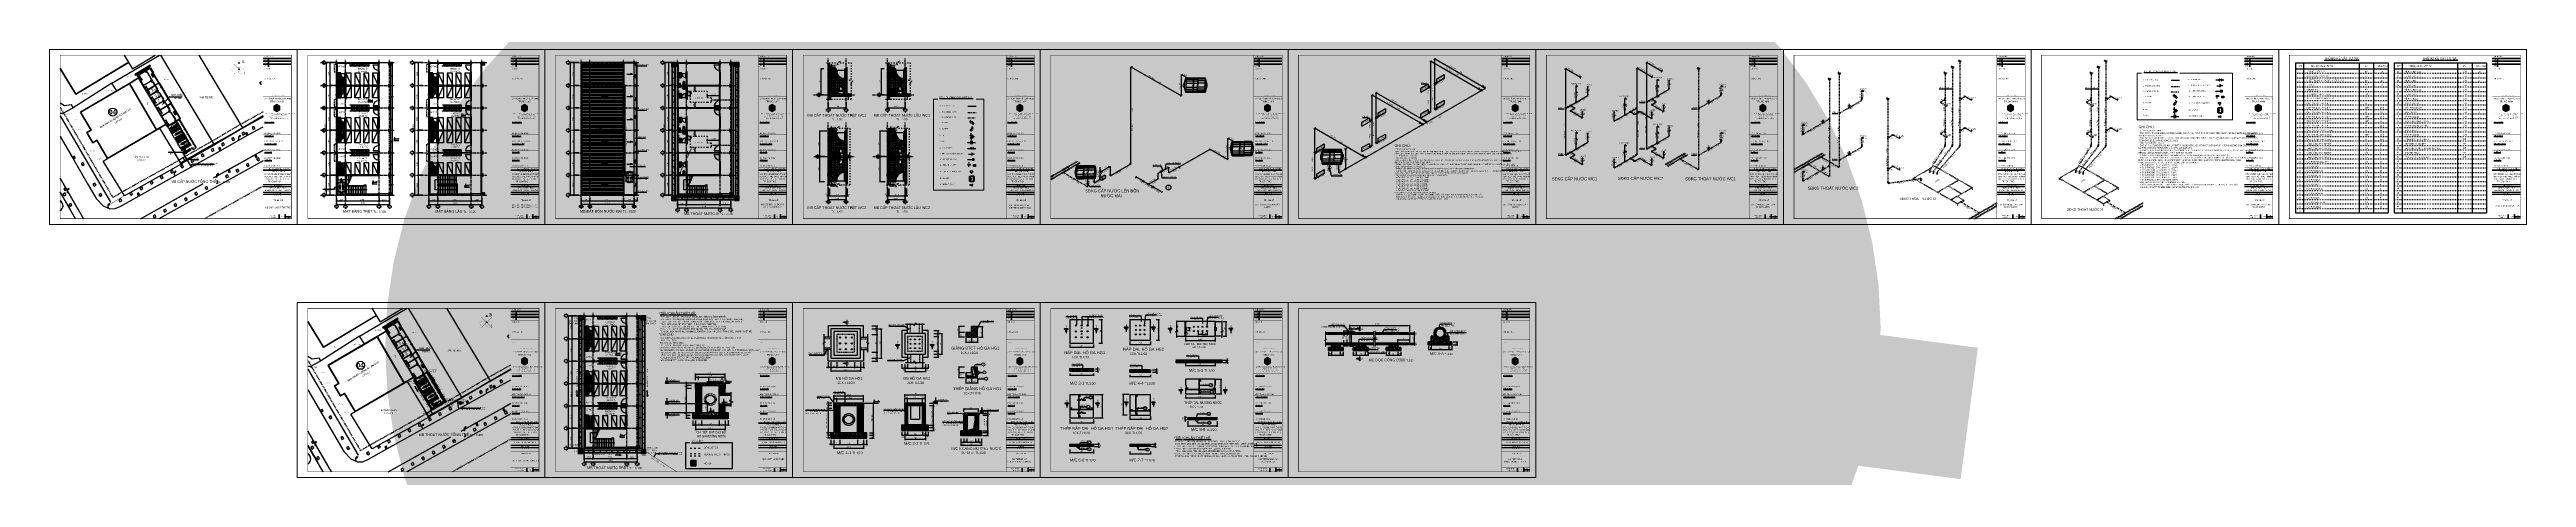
# Model space of a CAD drawing. Header units: millimetres. Extents: x -341 to 79, y 65 to 137.
import ezdxf
from ezdxf.enums import TextEntityAlignment as Align

# ---------------------------------------------------------------- set-up
doc = ezdxf.new("R2010")
doc.units = ezdxf.units.MM
doc.header["$LTSCALE"] = 0.3
doc.header["$MEASUREMENT"] = 0
for name, pattern in [('ACAD_ISO03W100', [30, 12, -18]), ('ACAD_ISO07W100', [3, 0, -3]), ('ACAD_ISO10W100', [18, 12, -3, 0, -3]), ('CENTER', [2, 1.25, -0.25, 0.25, -0.25]), ('DASHDOTX2', [2, 1, -0.5, 0, -0.5]), ('DASHED2', [0.375, 0.25, -0.125]), ('DASHEDX2', [1.5, 1, -0.5]), ('HIDDEN', [0.375, 0.25, -0.125])]:
    doc.linetypes.add(name, pattern=pattern)
doc.layers.get('0').update_dxf_attribs({"linetype": 'CONTINUOUS', "lineweight": 13})
doc.layers.get('DEFPOINTS').update_dxf_attribs({"linetype": 'CONTINUOUS', "lineweight": 13})
for name, color, linetype in [('CAP NUOC', 6, 'CONTINUOUS'), ('CAY', 92, 'CONTINUOUS'), ('CHU', 3, 'CONTINUOUS'), ('CHUSO', 141, 'CONTINUOUS'), ('COBAN 61', 61, 'CONTINUOUS'), ('CUA', 4, 'CONTINUOUS'), ('DIM252', 8, 'CONTINUOUS'), ('DUONGDAN 82', 82, 'CONTINUOUS'), ('GHI CHU', 30, 'CONTINUOUS'), ('GIUONG44', 44, 'CONTINUOUS'), ('HACTH', 8, 'CONTINUOUS'), ('HATCH', 8, 'CONTINUOUS'), ('HATCH1', 8, 'CONTINUOUS'), ('KHUNG', 6, 'CONTINUOUS'), ('KICTHUOC 150', 150, 'CONTINUOUS'), ('KT', 8, 'CONTINUOUS'), ('Ky hieu', 7, 'CONTINUOUS'), ('LAM', 30, 'CONTINUOUS'), ('LAYER 1', 1, 'CONTINUOUS'), ('LAYER 7', 7, 'CONTINUOUS'), ('LAYER 8', 8, 'CONTINUOUS'), ('LAYER1', 1, 'CONTINUOUS'), ('Layer10', 6, 'CONTINUOUS'), ('Layer2', 4, 'CONTINUOUS'), ('LAYER3', 34, 'CONTINUOUS'), ('LAYER4', 114, 'CONTINUOUS'), ('LAYER5', 5, 'CONTINUOUS'), ('LAYER7', 7, 'CONTINUOUS'), ('LAYER8', 8, 'CONTINUOUS'), ('NETMANH', 44, 'CONTINUOUS'), ('ong', 5, 'CONTINUOUS'), ('RANH252', 252, 'CONTINUOUS'), ('THAY', 4, 'CONTINUOUS'), ('THEP DOC_0.6', 6, 'CONTINUOUS'), ('THEP-H', 1, 'CONTINUOUS'), ('THIETBI', 25, 'CONTINUOUS'), ('THOAT NUOC', 5, 'CONTINUOUS'), ('TUONG', 7, 'CONTINUOUS'), ('TUONG43', 43, 'CONTINUOUS'), ('TUONG7', 7, 'CONTINUOUS'), ('Vat dung', 124, 'CONTINUOUS'), ('VB', 94, 'CONTINUOUS')]:
    doc.layers.add(name, color=color, linetype=linetype)
for name, color, linetype, lineweight in [('CAYXANH', 84, 'CONTINUOUS', 9), ('KICH THUOC', 1, 'CONTINUOUS', 9), ('KICH THUOC 1', 9, 'CONTINUOUS', 13), ('N_THUA', 8, 'CONTINUOUS', 9), ('THOATNUOC', 4, 'CONTINUOUS', 35)]:
    doc.layers.add(name, color=color, linetype=linetype, lineweight=lineweight)
doc.layers.add('Layer6', color=7, linetype='CONTINUOUS', true_color=0xffe8a3)
doc.styles.add('ATTR', font='romans.shx', dxfattribs={"width": 0.8, "height": 0.7})
doc.styles.add('AVO', font='VAVON.TTF')
doc.styles.add('DIM', font='VAVON.TTF')
doc.styles.add('HELVE-KT', font='VHELVCN.TTF')
doc.styles.add('ISO', font='isocpeur.ttf')
doc.styles.add('NHIEN', font='VHELVCN.TTF', dxfattribs={"height": 0.2})
doc.styles.add('VNAVO', font='', dxfattribs={"width": 1.1})
doc.styles.add('VNI', font='VHELVCN.TTF')
doc.styles.add('VNI - HELVE', font='VBOOKMN.TTF', dxfattribs={"width": 0.8})
doc.styles.add('VNI-HELVE', font='VHELVCN.TTF', dxfattribs={"height": 0.2})
doc.styles.add('VNIHC2', font='VHELVCN.TTF', dxfattribs={"width": 0.8})
doc.styles.get('VNAVO').set_extended_font_data('VNarial')
doc.linetypes.add('FENCELINE2', pattern='A,0.25,-0.1,[132,ltypeshp.shx,S=0.1,R=0,X=-0.1,Y=0],-0.1,1', length=1.45)
doc.dimstyles.new('1-100', dxfattribs={"dimtxt": 0.2, "dimasz": 0.12, "dimexe": 0.12, "dimexo": 0.2, "dimgap": 0.12, "dimtad": 1, "dimdec": 3, "dimzin": 4, "dimdsep": 46, "dimtxsty": 'HELVE-KT', "dimblk1": 'DOT', "dimblk2": 'DOT', "dimsah": 1, "dimcen": -0.18, "dimadec": 3, "dimazin": 0, "dimtfac": 1, "dimtdec": 3, "dimtmove": 2, "dimatfit": 3, "dimldrblk": 'DOT', "dimfxl": 0, "dimtolj": 1, "dimtzin": 4, "dimarcsym": 0})
doc.dimstyles.new('1-20', dxfattribs={"dimtxt": 0.2, "dimasz": 0.12, "dimexe": 0.12, "dimexo": 0.2, "dimgap": 0.12, "dimtad": 1, "dimdec": 3, "dimlfac": 0.2, "dimzin": 4, "dimdsep": 46, "dimtxsty": 'HELVE-KT', "dimblk1": 'DOT', "dimblk2": 'DOT', "dimsah": 1, "dimcen": -0.18, "dimadec": 3, "dimazin": 0, "dimtfac": 1, "dimtdec": 3, "dimtmove": 2, "dimatfit": 3, "dimldrblk": 'DOT', "dimfxl": 0, "dimtolj": 1, "dimtzin": 4, "dimarcsym": 0})
doc.dimstyles.new('1-25', dxfattribs={"dimtxt": 0.22, "dimasz": 0.12, "dimexe": 0.12, "dimexo": 0.2, "dimgap": 0.12, "dimtad": 1, "dimdec": 3, "dimlfac": 0.25, "dimzin": 4, "dimdsep": 46, "dimtxsty": 'HELVE-KT', "dimblk1": 'DOT', "dimblk2": 'DOT', "dimsah": 1, "dimcen": 0.18, "dimadec": 3, "dimazin": 0, "dimtfac": 1, "dimtdec": 3, "dimtofl": 0, "dimtmove": 2, "dimatfit": 3, "dimldrblk": 'DOT', "dimfxl": 0, "dimtolj": 1, "dimtzin": 4, "dimarcsym": 0})
doc.dimstyles.new('1-400', dxfattribs={"dimtxt": 0.2, "dimasz": 0.12, "dimexe": 0.12, "dimexo": 0.2, "dimgap": 0.12, "dimtad": 1, "dimdec": 3, "dimlfac": 4, "dimzin": 4, "dimdsep": 46, "dimtxsty": 'HELVE-KT', "dimblk1": 'DOT', "dimblk2": 'DOT', "dimsah": 1, "dimcen": -0.18, "dimadec": 3, "dimazin": 0, "dimtfac": 1, "dimtdec": 3, "dimtmove": 2, "dimatfit": 3, "dimldrblk": 'DOT', "dimfxl": 0, "dimtolj": 1, "dimtzin": 4, "dimarcsym": 0})
doc.dimstyles.new('1-50', dxfattribs={"dimtxt": 0.2, "dimasz": 0.12, "dimexe": 0.12, "dimexo": 0.2, "dimgap": 0.12, "dimtad": 1, "dimdec": 3, "dimlfac": 0.5, "dimzin": 4, "dimdsep": 46, "dimtxsty": 'HELVE-KT', "dimblk1": 'DOT', "dimblk2": 'DOT', "dimsah": 1, "dimcen": -0.18, "dimadec": 3, "dimazin": 0, "dimtfac": 1, "dimtdec": 3, "dimtmove": 2, "dimatfit": 3, "dimldrblk": 'DOT', "dimfxl": 0, "dimtolj": 1, "dimtzin": 4, "dimarcsym": 0})
doc.dimstyles.new('Copy of 1-10', dxfattribs={"dimtxt": 0.2, "dimasz": 0.12, "dimexe": 0.12, "dimexo": 0.2, "dimgap": 0.12, "dimtad": 1, "dimdec": 3, "dimlfac": 0.1, "dimzin": 4, "dimdsep": 46, "dimtxsty": 'Standard', "dimblk1": 'DOT', "dimblk2": 'DOT', "dimsah": 1, "dimcen": -0.18, "dimadec": 3, "dimazin": 0, "dimtfac": 1, "dimtdec": 3, "dimtmove": 2, "dimatfit": 3, "dimldrblk": 'DOT', "dimfxl": 0, "dimtolj": 1, "dimtzin": 4, "dimarcsym": 0})
doc.dimstyles.new('TL1-200', dxfattribs={"dimtxt": 200, "dimasz": 150, "dimexe": 200, "dimexo": 200, "dimgap": 100, "dimtad": 1, "dimtoh": 1, "dimdec": 0, "dimlfac": 2, "dimzin": 0, "dimdsep": 46, "dimtxsty": 'VNI-HELVE', "dimblk": 'ARCHTICK', "dimcen": 100, "dimdle": 200, "dimclrd": 8, "dimclre": 8, "dimclrt": 7, "dimadec": 0, "dimazin": 0, "dimtfac": 1, "dimtdec": 0, "dimtofl": 0, "dimtmove": 0, "dimatfit": 3, "dimldrblk": 'ARCHTICK', "dimfxl": 0, "dimtolj": 1, "dimtzin": 0, "dimlwd": -1, "dimlwe": -1, "dimarcsym": 0})
pattern_1 = [(50, (-323.0015, 45.8198), (0.3586301, -0.03137607), [0.0375, -0.4125]), (355, (-323.0015, 45.8198), (-0.0693757, 0.3760961), [0.03, -0.33]), (100.4514, (-322.9716, 45.8172), (0.2892547, 0.3447198), [0.0318701, -0.3505711]), (46.1842, (-323.0015, 45.9198), (0.5336205, -0.0827595), [0.05625, -0.61875]), (96.6356, (-322.95703, 45.9129), (0.4673314, 0.487059), [0.0478051, -0.5258565]), (351.1842, (-323.0015, 45.9198), (0.467331, 0.4870593), [0.045, -0.495]), (21, (-322.9515, 45.8948), (0.2984535, -0.20130945), [0.0375, -0.4125]), (326, (-322.9515, 45.8948), (0.1216577, 0.362575), [0.03, -0.33]), (71.4514, (-322.92663, 45.87803), (0.4201113, 0.16126525), [0.0318701, -0.3505711]), (37.5, (-323.0015, 45.8198), (0.00607993, 0.16644693), [0, -0.326, 0, -0.335, 0, -0.33125]), (7.5, (-323.0015, 45.8198), (0.13153477, 0.19720586), [0, -0.191, 0, -0.3185, 0, -0.12625]), (327.5, (-323.113, 45.8198), (0.26691122, -0.01127744), [0, -0.125, 0, -0.39, 0, -0.5175]), (317.5, (-323.163, 45.8198), (0.2915931, 0.0500525), [0, -0.1625, 0, -0.259, 0, -0.3675])]
pattern_2 = [(45, (-323.0015, 45.8198), (-0.13258252, 0.13258252), []), (45, (-322.91311, 45.8198), (-0.13258252, 0.13258252), [])]
pattern_3 = [(50, (-305.4784, -79.81334), (0.3586301, -0.03137607), [0.0375, -0.4125]), (355, (-305.4784, -79.81334), (-0.06937567, 0.37609607), [0.03, -0.33]), (100.4514, (-305.4485, -79.81596), (0.2892547, 0.34471977), [0.0318701, -0.35057106]), (46.1842, (-305.4784, -79.71334), (0.5336205, -0.0827595), [0.05625, -0.61875]), (96.6356, (-305.4339, -79.72024), (0.4673314, 0.4870589), [0.0478051, -0.5258565]), (351.1842, (-305.4784, -79.71334), (0.467331, 0.4870593), [0.045, -0.495]), (21, (-305.4284, -79.73834), (0.29845353, -0.20130945), [0.0375, -0.4125]), (326, (-305.4284, -79.73834), (0.12165767, 0.362575), [0.03, -0.33]), (71.4514, (-305.4035, -79.75512), (0.4201113, 0.16126525), [0.0318701, -0.35057106]), (37.5, (-305.47839, -79.81334), (0.00607993, 0.16644693), [0, -0.326, 0, -0.335, 0, -0.33125]), (7.5, (-305.47839, -79.81334), (0.13153477, 0.19720586), [0, -0.191, 0, -0.3185, 0, -0.12625]), (327.5, (-305.58989, -79.81334), (0.26691122, -0.011277436), [0, -0.125, 0, -0.39, 0, -0.5175]), (317.5, (-305.63989, -79.81334), (0.29159308, 0.0500525), [0, -0.1625, 0, -0.259, 0, -0.3675])]
pattern_4 = [(45, (-305.4784, -79.81334), (-0.26516504, 0.26516504), []), (45, (-305.3016, -79.81334), (-0.26516504, 0.26516504), [])]
pattern_5 = [(50, (1612.86294, -736.79323), (0.286904073, -0.025100854), [0.03, -0.33]), (355, (1612.86294, -736.79323), (-0.055500533, 0.300876853), [0.024, -0.264]), (100.4514, (1612.88685, -736.79532), (0.231403753, 0.275775817), [0.025496076, -0.280456845]), (46.1842, (1612.86294, -736.71323), (0.42689642, -0.066207606), [0.045, -0.495]), (96.6356, (1612.8985, -736.71874), (0.37386508, 0.38964715), [0.03824412, -0.4206852]), (351.1842, (1612.86294, -736.71323), (0.37386478, 0.38964744), [0.036, -0.396]), (21, (1612.90294, -736.73323), (0.23876282, -0.161047556), [0.03, -0.33]), (326, (1612.90294, -736.73323), (0.097326133, 0.29006002), [0.024, -0.264]), (71.4514, (1612.92283, -736.74665), (0.33608905, 0.1290122), [0.025496076, -0.280456845]), (37.5, (1612.86294, -736.79323), (0.004863942, 0.1331575415), [0, -0.2608, 0, -0.268, 0, -0.265]), (7.5, (1612.86294, -736.79323), (0.105227815, 0.157764685), [0, -0.1528, 0, -0.2548, 0, -0.101]), (327.5, (1612.77374, -736.79323), (0.2135289745, -0.0090219487), [0, -0.1, 0, -0.312, 0, -0.414]), (317.5, (1612.73374, -736.79323), (0.233274468, 0.040041993), [0, -0.13, 0, -0.2072, 0, -0.294])]
pattern_6 = [(45, (1612.86294, -736.79323), (-0.26516504, 0.26516504), []), (45, (1613.0397, -736.79323), (-0.26516504, 0.26516504), [])]
pattern_7 = [(50, (1022411.34, -419936.42), (358.63009, -31.376067), [37.5, -412.5]), (355, (1022411.34, -419936.4), (-69.37567, 376.09607), [30, -330]), (100.4514, (1022441.23, -419939.03), (289.25469, 344.71977), [31.870095, -350.571056]), (46.1842, (1022411.34, -419836.4), (533.62052, -82.75951), [56.25, -618.75]), (96.6356, (1022455.8, -419843.3), (467.33135, 487.05894), [47.80514, -525.8565]), (351.1842, (1022411.34, -419836.4), (467.33097, 487.0593), [45, -495]), (21, (1022461.34, -419861.42), (298.453526, -201.309445), [37.5, -412.5]), (326, (1022461.34, -419861.4), (121.657666, 362.57502), [30, -330]), (71.4514, (1022486.2, -419878.2), (420.111314, 161.26525), [31.870095, -350.571056]), (37.5, (1022411.34, -419936.42), (6.079928, 166.446927), [0, -326, 0, -335, 0, -331.25]), (7.5, (1022411.34, -419936.42), (131.534769, 197.205856), [0, -191, 0, -318.5, 0, -126.25]), (327.5, (1022299.84, -419936.42), (266.911218, -11.277436), [0, -125, 0, -390, 0, -517.5]), (317.5, (1022249.84, -419936.42), (291.593085, 50.05249), [0, -162.5, 0, -259, 0, -367.5])]
pattern_8 = [(45, (1022411.34, -419936.4), (-265.16504, 265.16504), []), (45, (1022588.1, -419936.4), (-265.16504, 265.16504), [])]

# ---------------------------------------------------------------- blocks, each defined once
blk = doc.blocks.new('TOILET')
at = {"layer": 'THIETBI', "linetype": 'Continuous'}
for p, q in [((2.2, 0), (-2.2, 0)), ((-2.5, -0.2), (-2.5, -1.8)), ((-2.2, -2), (2.2, -2)), ((-1.3, -2.7), (1.3, -2.7)), ((-1, -2.5), (-1, -2.7)), ((-0.9, -2.5), (-1, -2.5)), ((-1, -2.7), (-0.9, -2.7)), ((-0.9, -2.7), (-0.9, -2.5)), ((0.9, -2.7), (0.9, -2.5)), ((0.9, -2.5), (1, -2.5)), ((1, -2.7), (0.9, -2.7)), ((1, -2.5), (1, -2.7)), ((2.5, -1.8), (2.5, -0.2))]:
    blk.add_line(p, q, dxfattribs=at)
for centre, radius, start, end in [((-2.2, -0.2), 0.25, 90, 180), ((2.2, -0.2), 0.25, 0, 90), ((-2.2, -1.8), 0.25, 180, 270), ((2.6, -4), 4.58, 164.9269, 180), ((2.6, -4), 4.58, 180, 195.0731), ((1.3, -3.7), 3.23, 149.0966, 164.9269), ((1.3, -4.4), 3.23, 195.0731, 213.0315), ((2.6, -4), 4.18, 164.9269, 180), ((2.6, -4), 4.18, 180, 195.0731), ((1.3, -3.7), 2.83, 160.176, 164.9269), ((1.3, -4.4), 2.83, 195.0731, 213.0315), ((0.5, -4.9), 2.26, 213.0315, 237.5002), ((0.5, -4.9), 1.86, 213.0315, 237.5002), ((0, -5.7), 1.29, 237.5002, 270), ((0, -5.7), 0.893, 237.5002, 270), ((0, -5.7), 0.893, 270, 302.4998), ((0, -5.7), 1.29, 270, 302.4998), ((-0.5, -4.9), 1.86, 302.4998, 326.9685), ((-0.5, -4.9), 2.26, 302.4998, 326.9685), ((-1.3, -4.4), 2.83, 326.9685, 344.9269), ((-1.3, -3.7), 2.83, 15.0731, 19.824), ((-1.3, -3.7), 3.23, 15.0731, 30.9034), ((-2.6, -4), 4.18, 0, 15.0731), ((-2.6, -4), 4.18, 344.9269, 360), ((-1.3, -4.4), 3.23, 326.9685, 344.9269), ((-2.6, -4), 4.58, 360, 15.0731), ((-2.6, -4), 4.58, 344.9269, 0), ((2.2, -1.8), 0.25, 270, 0)]:
    blk.add_arc(centre, radius, start, end, dxfattribs=at)
blk = doc.blocks.new('la')
at = {"layer": 'THIETBI', "linetype": 'Continuous'}
for p, q in [((-5933, 607097), (-5955, 607330)), ((-5944, 607224), (-5944, 607230)), ((-5467, 607097), (-5933, 607097)), ((-5700, 607139), (-5859, 607139)), ((-5859, 607122), (-5541, 607122)), ((-5759, 607200), (-5715, 607200)), ((-5759, 607183), (-5759, 607200)), ((-5759, 607167), (-5759, 607183)), ((-5700, 607167), (-5759, 607167)), ((-5700, 607278), (-5735, 607278)), ((-5720, 607192), (-5728, 607192)), ((-5728, 607175), (-5672, 607175)), ((-5726, 607183), (-5717, 607183)), ((-5710, 607250), (-5715, 607196)), ((-5700, 607309), (-5700, 607252)), ((-5665, 607278), (-5700, 607278)), ((-5641, 607167), (-5700, 607167)), ((-5541, 607139), (-5700, 607139)), ((-5685, 607196), (-5690, 607250)), ((-5685, 607200), (-5641, 607200)), ((-5675, 607183), (-5684, 607183)), ((-5672, 607192), (-5680, 607192)), ((-5641, 607200), (-5641, 607183)), ((-5641, 607183), (-5641, 607167)), ((-5446, 607330), (-5467, 607097)), ((-5456, 607230), (-5456, 607224))]:
    blk.add_line(p, q, dxfattribs=at)
for centre, radius in [((-5743, 607183), 17), ((-5700, 607278), 21.2), ((-5700, 607278), 17), ((-5658, 607183), 17)]:
    blk.add_circle(centre, radius, dxfattribs=at)
for centre, radius, start, end in [((-5810, 607330), 145, 180, 190.38886), ((-5859, 607224), 84.9, 180, 270), ((-5859, 607224), 102, 218.24525, 270), ((-5787, 607339), 103, 150.43772, 180), ((-5787, 607339), 103, 180, 209.56228), ((-5744, 607315), 152, 126.13941, 150.43772), ((-5744, 607363), 152, 209.56228, 233.86059), ((-5717, 607278), 198, 106.82985, 126.13941), ((-5717, 607401), 198, 233.86059, 253.17015), ((-5699, 607218), 261, 90, 106.82985), ((-5699, 607460), 261, 253.17015, 266.45866), ((-5720, 607196), 4.24, 270, 354.39294), ((-5700, 607232), 20, 59.74729, 120.25271), ((-5699, 607218), 261, 73.17015, 90), ((-5699, 607460), 261, 273.0264, 286.82985), ((-5680, 607196), 4.24, 185.60706, 270), ((-5681, 607278), 198, 53.86059, 73.17015), ((-5681, 607401), 198, 286.82985, 306.13941), ((-5653, 607315), 152, 29.56228, 53.86059), ((-5653, 607363), 152, 306.13941, 330.43772), ((-5541, 607224), 84.9, 270, 0), ((-5541, 607224), 102, 270, 321.75475), ((-5611, 607339), 103, 0, 29.56228), ((-5611, 607339), 103, 330.43772, 0)]:
    blk.add_arc(centre, radius, start, end, dxfattribs=at)
blk.add_spline([(-5446, 607330), (-5488, 607436), (-5558, 607489), (-5649, 607517), (-5751, 607517), (-5842, 607489), (-5912, 607436), (-5950, 607366), (-5955, 607330)], degree=3, dxfattribs=at)
blk = doc.blocks.new('WALFCT1T')
for p, q in [((-5.5, -1), (-5, -1)), ((-5.5, -2), (-5.5, -1)), ((-2.5, -2), (-5.5, -2)), ((-5, -2), (-5, -2.5)), ((-5, -2.5), (-3, -2.5)), ((-3, -1), (-2.5, -1)), ((-3, -2.5), (-3, -2)), ((-2.5, -1), (-2.5, -2)), ((-1, -0.5), (1, -0.5)), ((0.75, -5.5), (-0.75, -5.5)), ((2.5, -1), (3, -1)), ((2.5, -2), (2.5, -1)), ((5.5, -2), (2.5, -2)), ((3, -2), (3, -2.5)), ((3, -2.5), (5, -2.5)), ((5, -1), (5.5, -1)), ((5, -2.5), (5, -2)), ((5.5, -1), (5.5, -2))]:
    blk.add_line(p, q)
for points in [[(-3, 0), (-3, -1), (-5, -1), (-5, 0)], [(-0.25, -0.5), (-0.25, 0), (0.25, 0), (0.25, -0.5)], [(5, 0), (5, -1), (3, -1), (3, 0)]]:
    blk.add_lwpolyline(points, close=True)
for centre, start, end in [((-13.2658, -3.6195), 351.4554, 14.26943), ((13.2658, -3.6195), 165.7306, 188.5446)]:
    blk.add_arc(centre, 12.6562, start, end)
at = {"style": 'ATTR', "width": 0.8, "flags": 9}
blk.add_attdef('ESTCODE', (0, 0), '', height=0.7, dxfattribs=at)
blk = doc.blocks.new('_DOT')
at = {"color": 0, "linetype": 'ByBlock'}
blk.add_line((-0.5, 0), (-1, 0), dxfattribs=at)
at = {"color": 0, "linetype": 'ByBlock', "const_width": 0.5}
blk.add_lwpolyline([(-0.25, 0, 1), (0.25, 0, 1)], format="xyb", close=True, dxfattribs=at)
blk = doc.blocks.new('*D34')
at = {"layer": 'DEFPOINTS', "color": 0, "lineweight": -2, "ltscale": 5}
for p in [(-292.55, 112.32), (-291.05, 112.32), (-291.05, 111.58)]:
    blk.add_point(p, dxfattribs=at)
at = {"layer": 'LAYER 1', "color": 0, "lineweight": -2, "ltscale": 5}
for p, q in [((-292.55, 112.12), (-292.55, 111.46)), ((-292.43, 111.58), (-291.17, 111.58)), ((-291.05, 112.12), (-291.05, 111.46))]:
    blk.add_line(p, q, dxfattribs=at)
at = {"layer": 'LAYER 1', "color": 0, "lineweight": -2, "ltscale": 5, "xscale": 0.12, "yscale": 0.12, "zscale": 0.12, "rotation": 180}
blk.add_blockref('_DOT', (-292.55, 111.58), dxfattribs=at)
at = {"layer": 'LAYER 1', "color": 0, "lineweight": -2, "ltscale": 5, "xscale": 0.12, "yscale": 0.12, "zscale": 0.12}
blk.add_blockref('_DOT', (-291.05, 111.58), dxfattribs=at)
at = {"layer": 'LAYER 1', "color": 0, "ltscale": 5, "insert": (-291.8, 111.8), "char_height": 0.2, "attachment_point": 5, "style": 'HELVE-KT'}
blk.add_mtext('\\A1;1.500', dxfattribs=at)
blk = doc.blocks.new('*D35')
at = {"layer": 'DEFPOINTS', "color": 0, "lineweight": -2, "ltscale": 5}
for p in [(-291.05, 112.32), (-285.35, 112.32), (-285.35, 111.58)]:
    blk.add_point(p, dxfattribs=at)
at = {"layer": 'LAYER 1', "color": 0, "lineweight": -2, "ltscale": 5}
for p, q in [((-291.05, 112.12), (-291.05, 111.46)), ((-290.93, 111.58), (-285.47, 111.58)), ((-285.35, 112.12), (-285.35, 111.46))]:
    blk.add_line(p, q, dxfattribs=at)
at = {"layer": 'LAYER 1', "color": 0, "lineweight": -2, "ltscale": 5, "xscale": 0.12, "yscale": 0.12, "zscale": 0.12, "rotation": 180}
blk.add_blockref('_DOT', (-291.05, 111.58), dxfattribs=at)
at = {"layer": 'LAYER 1', "color": 0, "lineweight": -2, "ltscale": 5, "xscale": 0.12, "yscale": 0.12, "zscale": 0.12}
blk.add_blockref('_DOT', (-285.35, 111.58), dxfattribs=at)
at = {"layer": 'LAYER 1', "color": 0, "ltscale": 5, "insert": (-288.2, 111.8), "char_height": 0.2, "attachment_point": 5, "style": 'HELVE-KT'}
blk.add_mtext('\\A1;5.700', dxfattribs=at)
blk = doc.blocks.new('*D36')
at = {"layer": 'DEFPOINTS', "color": 0, "lineweight": -2, "ltscale": 5}
for p in [(-293.65, 115.98), (-292.69, 115.98), (-292.69, 112.58)]:
    blk.add_point(p, dxfattribs=at)
at = {"layer": 'LAYER 1', "color": 0, "lineweight": -2, "ltscale": 5}
for p, q in [((-292.89, 115.98), (-293.77, 115.98)), ((-293.65, 112.7), (-293.65, 115.86)), ((-292.89, 112.58), (-293.77, 112.58))]:
    blk.add_line(p, q, dxfattribs=at)
at = {"layer": 'LAYER 1', "color": 0, "lineweight": -2, "ltscale": 5, "xscale": 0.12, "yscale": 0.12, "zscale": 0.12}
for p, rotation in [((-293.65, 115.98), 90), ((-293.65, 112.58), 270)]:
    blk.add_blockref('_DOT', p, dxfattribs=dict(at, rotation=rotation))
at = {"layer": 'LAYER 1', "color": 0, "ltscale": 5, "insert": (-293.87, 114.28), "char_height": 0.2, "attachment_point": 5, "rotation": 90, "style": 'HELVE-KT'}
blk.add_mtext('\\A1;3.400', dxfattribs=at)
blk = doc.blocks.new('*D37')
at = {"layer": 'DEFPOINTS', "color": 0, "lineweight": -2, "ltscale": 5}
for p in [(-293.65, 119.78), (-292.32, 119.78), (-292.32, 115.98)]:
    blk.add_point(p, dxfattribs=at)
at = {"layer": 'LAYER 1', "color": 0, "lineweight": -2, "ltscale": 5}
for p, q in [((-292.52, 119.78), (-293.77, 119.78)), ((-293.65, 116.1), (-293.65, 119.66)), ((-292.52, 115.98), (-293.77, 115.98))]:
    blk.add_line(p, q, dxfattribs=at)
at = {"layer": 'LAYER 1', "color": 0, "lineweight": -2, "ltscale": 5, "xscale": 0.12, "yscale": 0.12, "zscale": 0.12}
for p, rotation in [((-293.65, 119.78), 90), ((-293.65, 115.98), 270)]:
    blk.add_blockref('_DOT', p, dxfattribs=dict(at, rotation=rotation))
at = {"layer": 'LAYER 1', "color": 0, "ltscale": 5, "insert": (-293.87, 117.88), "char_height": 0.2, "attachment_point": 5, "rotation": 90, "style": 'HELVE-KT'}
blk.add_mtext('\\A1;3.800', dxfattribs=at)
blk = doc.blocks.new('*D38')
at = {"layer": 'DEFPOINTS', "color": 0, "lineweight": -2, "ltscale": 5}
for p in [(-293.65, 123.58), (-292.32, 123.58), (-292.32, 119.78)]:
    blk.add_point(p, dxfattribs=at)
at = {"layer": 'LAYER 1', "color": 0, "lineweight": -2, "ltscale": 5}
for p, q in [((-292.52, 123.58), (-293.77, 123.58)), ((-293.65, 119.9), (-293.65, 123.46)), ((-292.52, 119.78), (-293.77, 119.78))]:
    blk.add_line(p, q, dxfattribs=at)
at = {"layer": 'LAYER 1', "color": 0, "lineweight": -2, "ltscale": 5, "xscale": 0.12, "yscale": 0.12, "zscale": 0.12}
for p, rotation in [((-293.65, 123.58), 90), ((-293.65, 119.78), 270)]:
    blk.add_blockref('_DOT', p, dxfattribs=dict(at, rotation=rotation))
at = {"layer": 'LAYER 1', "color": 0, "ltscale": 5, "insert": (-293.87, 121.68), "char_height": 0.2, "attachment_point": 5, "rotation": 90, "style": 'HELVE-KT'}
blk.add_mtext('\\A1;3.800', dxfattribs=at)
blk = doc.blocks.new('*D39')
at = {"layer": 'DEFPOINTS', "color": 0, "lineweight": -2, "ltscale": 5}
for p in [(-293.65, 127.38), (-292.32, 127.38), (-292.32, 123.58)]:
    blk.add_point(p, dxfattribs=at)
at = {"layer": 'LAYER 1', "color": 0, "lineweight": -2, "ltscale": 5}
for p, q in [((-292.52, 127.38), (-293.77, 127.38)), ((-293.65, 123.7), (-293.65, 127.26)), ((-292.52, 123.58), (-293.77, 123.58))]:
    blk.add_line(p, q, dxfattribs=at)
at = {"layer": 'LAYER 1', "color": 0, "lineweight": -2, "ltscale": 5, "xscale": 0.12, "yscale": 0.12, "zscale": 0.12}
for p, rotation in [((-293.65, 127.38), 90), ((-293.65, 123.58), 270)]:
    blk.add_blockref('_DOT', p, dxfattribs=dict(at, rotation=rotation))
at = {"layer": 'LAYER 1', "color": 0, "ltscale": 5, "insert": (-293.87, 125.48), "char_height": 0.2, "attachment_point": 5, "rotation": 90, "style": 'HELVE-KT'}
blk.add_mtext('\\A1;3.800', dxfattribs=at)
blk = doc.blocks.new('*D40')
at = {"layer": 'DEFPOINTS', "color": 0, "lineweight": -2, "ltscale": 5}
for p in [(-293.65, 131.18), (-292.32, 131.18), (-292.32, 127.38)]:
    blk.add_point(p, dxfattribs=at)
at = {"layer": 'LAYER 1', "color": 0, "lineweight": -2, "ltscale": 5}
for p, q in [((-292.52, 131.18), (-293.77, 131.18)), ((-293.65, 127.5), (-293.65, 131.06)), ((-292.52, 127.38), (-293.77, 127.38))]:
    blk.add_line(p, q, dxfattribs=at)
at = {"layer": 'LAYER 1', "color": 0, "lineweight": -2, "ltscale": 5, "xscale": 0.12, "yscale": 0.12, "zscale": 0.12}
for p, rotation in [((-293.65, 131.18), 90), ((-293.65, 127.38), 270)]:
    blk.add_blockref('_DOT', p, dxfattribs=dict(at, rotation=rotation))
at = {"layer": 'LAYER 1', "color": 0, "ltscale": 5, "insert": (-293.87, 129.28), "char_height": 0.2, "attachment_point": 5, "rotation": 90, "style": 'HELVE-KT'}
blk.add_mtext('\\A1;3.800', dxfattribs=at)
blk = doc.blocks.new('*D41')
at = {"layer": 'DEFPOINTS', "color": 0, "lineweight": -2, "ltscale": 5}
for p in [(-293.65, 135.08), (-292.32, 135.08), (-292.32, 131.18)]:
    blk.add_point(p, dxfattribs=at)
at = {"layer": 'LAYER 1', "color": 0, "lineweight": -2, "ltscale": 5}
for p, q in [((-292.52, 135.08), (-293.77, 135.08)), ((-293.65, 131.3), (-293.65, 134.96)), ((-292.52, 131.18), (-293.77, 131.18))]:
    blk.add_line(p, q, dxfattribs=at)
at = {"layer": 'LAYER 1', "color": 0, "lineweight": -2, "ltscale": 5, "xscale": 0.12, "yscale": 0.12, "zscale": 0.12}
for p, rotation in [((-293.65, 135.08), 90), ((-293.65, 131.18), 270)]:
    blk.add_blockref('_DOT', p, dxfattribs=dict(at, rotation=rotation))
at = {"layer": 'LAYER 1', "color": 0, "ltscale": 5, "insert": (-293.87, 133.13), "char_height": 0.2, "attachment_point": 5, "rotation": 90, "style": 'HELVE-KT'}
blk.add_mtext('\\A1;3.900', dxfattribs=at)
blk = doc.blocks.new('*D42')
at = {"layer": 'DEFPOINTS', "color": 0, "lineweight": -2, "ltscale": 5}
for p in [(-294.28, 135.08), (-293.31, 135.08), (-293.31, 112.58)]:
    blk.add_point(p, dxfattribs=at)
at = {"layer": 'LAYER 1', "color": 0, "lineweight": -2, "ltscale": 5}
for p, q in [((-293.51, 135.08), (-294.4, 135.08)), ((-294.28, 112.7), (-294.28, 134.96)), ((-293.51, 112.58), (-294.4, 112.58))]:
    blk.add_line(p, q, dxfattribs=at)
at = {"layer": 'LAYER 1', "color": 0, "lineweight": -2, "ltscale": 5, "xscale": 0.12, "yscale": 0.12, "zscale": 0.12}
for p, rotation in [((-294.28, 135.08), 90), ((-294.28, 112.58), 270)]:
    blk.add_blockref('_DOT', p, dxfattribs=dict(at, rotation=rotation))
at = {"layer": 'LAYER 1', "color": 0, "ltscale": 5, "insert": (-294.5, 124.24), "char_height": 0.2, "attachment_point": 5, "rotation": 90, "style": 'HELVE-KT'}
blk.add_mtext('\\A1;22.500', dxfattribs=at)
blk = doc.blocks.new('*D43')
at = {"layer": 'DEFPOINTS', "color": 0, "lineweight": -2, "ltscale": 5}
for p in [(-285.35, 112.28), (-283.55, 112.28), (-283.55, 111.58)]:
    blk.add_point(p, dxfattribs=at)
at = {"layer": 'LAYER 1', "color": 0, "lineweight": -2, "ltscale": 5}
for p, q in [((-285.35, 112.08), (-285.35, 111.46)), ((-285.23, 111.58), (-283.67, 111.58)), ((-283.55, 112.08), (-283.55, 111.46))]:
    blk.add_line(p, q, dxfattribs=at)
at = {"layer": 'LAYER 1', "color": 0, "lineweight": -2, "ltscale": 5, "xscale": 0.12, "yscale": 0.12, "zscale": 0.12, "rotation": 180}
blk.add_blockref('_DOT', (-285.35, 111.58), dxfattribs=at)
at = {"layer": 'LAYER 1', "color": 0, "lineweight": -2, "ltscale": 5, "xscale": 0.12, "yscale": 0.12, "zscale": 0.12}
blk.add_blockref('_DOT', (-283.55, 111.58), dxfattribs=at)
at = {"layer": 'LAYER 1', "color": 0, "ltscale": 5, "insert": (-284.45, 111.8), "char_height": 0.2, "attachment_point": 5, "style": 'HELVE-KT'}
blk.add_mtext('\\A1;1.800', dxfattribs=at)
blk = doc.blocks.new('*D44')
at = {"layer": 'DEFPOINTS', "color": 0, "lineweight": -2, "ltscale": 5}
for p in [(-292.55, 111.73), (-283.55, 111.73), (-283.55, 111.01)]:
    blk.add_point(p, dxfattribs=at)
at = {"layer": 'LAYER 1', "color": 0, "lineweight": -2, "ltscale": 5}
for p, q in [((-292.55, 111.53), (-292.55, 110.89)), ((-292.43, 111.01), (-283.67, 111.01)), ((-283.55, 111.53), (-283.55, 110.89))]:
    blk.add_line(p, q, dxfattribs=at)
at = {"layer": 'LAYER 1', "color": 0, "lineweight": -2, "ltscale": 5, "xscale": 0.12, "yscale": 0.12, "zscale": 0.12, "rotation": 180}
blk.add_blockref('_DOT', (-292.55, 111.01), dxfattribs=at)
at = {"layer": 'LAYER 1', "color": 0, "lineweight": -2, "ltscale": 5, "xscale": 0.12, "yscale": 0.12, "zscale": 0.12}
blk.add_blockref('_DOT', (-283.55, 111.01), dxfattribs=at)
at = {"layer": 'LAYER 1', "color": 0, "ltscale": 5, "insert": (-288.05, 111.23), "char_height": 0.2, "attachment_point": 5, "style": 'HELVE-KT'}
blk.add_mtext('\\A1;9.000', dxfattribs=at)
blk = doc.blocks.new('AAEER')
at = {"linetype": 'Continuous', "ltscale": 0.08}
h = blk.add_hatch(color=8, dxfattribs=at)
h.paths.add_polyline_path([(377.89, 656.95), (377.89, 657.08), (377.37, 656.78), (377.37, 656.18), (377.42, 656.15), (377.42, 656.68)])
h.paths.add_polyline_path([(377.89, 656.88), (377.48, 656.65), (377.48, 656.18), (377.65, 656.08), (377.65, 656.48), (377.77, 656.55), (377.77, 656.01), (377.89, 655.95)])
blk.add_hatch(color=8, dxfattribs=at).paths.add_polyline_path([(378.12, 656.48), (378, 656.55), (378, 656.01), (377.89, 655.95), (377.89, 655.88), (378.35, 656.15), (378.35, 656.68), (377.89, 656.95), (377.89, 656.88), (378.29, 656.65), (378.29, 656.18), (378.12, 656.08)])
for p, q in [((377.89, 656.95), (377.42, 656.68)), ((377.42, 656.68), (377.42, 656.15)), ((377.89, 656.88), (377.48, 656.65)), ((377.48, 656.65), (377.48, 656.18)), ((377.65, 656.48), (377.77, 656.55)), ((377.65, 656.48), (377.65, 656.08)), ((377.77, 656.55), (377.77, 656.01)), ((377.89, 657.08), (377.89, 656.95)), ((377.89, 657.08), (377.89, 655.88)), ((377.89, 656.95), (378.35, 656.68)), ((377.89, 656.88), (377.89, 655.95)), ((377.89, 656.88), (378.29, 656.65)), ((378.12, 656.48), (378, 656.55)), ((378, 656.55), (378, 656.01)), ((378.12, 656.48), (378.12, 656.08)), ((378.29, 656.65), (378.29, 656.18)), ((378.35, 656.68), (378.35, 656.15))]:
    blk.add_line(p, q, dxfattribs=at)
blk.add_lwpolyline([(377.37, 656.18), (377.89, 655.88), (378.41, 656.18), (378.41, 656.78), (377.89, 657.08), (377.37, 656.78)], close=True, dxfattribs=at)
for points in [[(377.48, 656.18), (377.65, 656.08)], [(377.77, 656.01), (377.89, 655.95)], [(378, 656.01), (377.89, 655.95)], [(378.29, 656.18), (378.12, 656.08)]]:
    blk.add_lwpolyline(points, dxfattribs=at)
for points in [[(375.57, 643.53), (380.37, 643.53)], [(375.57, 643.18), (380.37, 643.18)], [(375.57, 642.21), (380.37, 642.21)], [(375.57, 641.86), (380.37, 641.86)]]:
    blk.add_lwpolyline(points)
at = {"layer": 'LAYER 7', "lineweight": 35}
for points in [[(375.57, 664.91), (380.37, 664.91)], [(375.57, 664.43), (380.37, 664.43)], [(375.57, 663.94), (380.37, 663.94)], [(376.47, 663.46), (376.47, 664.91)], [(375.57, 645.96), (380.37, 645.96)], [(378.28, 638.39), (378.28, 637.69)], [(379.32, 638.39), (379.32, 638.39), (379.32, 637.69)], [(379.32, 638.04), (380.37, 638.04)]]:
    blk.add_lwpolyline(points, dxfattribs=at)
at = {"layer": 'LAYER7', "const_width": 0.0278}
blk.add_lwpolyline([(380.37, 665.47), (375.57, 665.47), (375.57, 637.69), (380.37, 637.69)], close=True, dxfattribs=at)
at = {"layer": 'LAYER7'}
for points, const_width in [([(375.57, 663.46), (380.37, 663.46)], 0.0174), ([(375.57, 661.71), (380.37, 661.71)], 0.0174), ([(375.57, 660.11), (380.37, 660.11)], 0.0174), ([(375.57, 658.51), (380.37, 658.51)], 0.0212), ([(375.57, 654.35), (380.37, 654.35)], 0.0174), ([(375.57, 652), (380.37, 652)], 0.0174), ([(375.57, 650.61), (380.37, 650.61)], 0.0174), ([(375.57, 649.22), (380.37, 649.22)], 0.0174), ([(375.57, 647.83), (380.37, 647.83)], 0.0174), ([(375.57, 646.44), (380.37, 646.44)], 0.0174), ([(375.57, 641.1), (380.37, 641.1)], 0.0174), ([(375.57, 638.39), (380.37, 638.39)], 0.0174)]:
    blk.add_lwpolyline(points, dxfattribs=dict(at, const_width=const_width))
at = {"layer": 'LAYER 7', "lineweight": 35, "style": 'VNI - HELVE'}
for s, insert, char_height, width, attachment_point in [('LAÀN 1', (375.7, 664.76), 0.2, 5.3197, 1), ('LAÀN 2', (375.7, 664.27), 0.2, 5.3197, 1), ('LAÀN 3', (375.7, 663.79), 0.2, 5.3197, 1), ('CHÆNH SÖÛA', (375.83, 665.33), 0.2, 5.3197, 1), ('GHI CHUÙ:', (375.83, 663.24), 0.2, 5.3197, 1), ('CHUÛ ÑAÀU TÖ:', (375.83, 661.56), 0.2, 5.3197, 1), ('.........', (375.83, 659.91), 0.2, 5.3197, 1), ('...........................', (377.19, 658.87), 0.2, 5.3197, 1), ('{\\LP.GIAÙM ÑOÁC}', (375.83, 654.21), 0.2, 5.3197, 1), ('{\\LCHUÛ NHIEÄM}', (375.83, 651.91), 0.2, 5.3197, 1), ('KS. PHAÏM VAÊN HOAN', (375.83, 652.28), 0.2, 5.3197, 1), ('KTS. TRÖÔNG BAÙ TUØNG', (375.83, 650.96), 0.2, 5.3197, 1), ('{\\LCHUÛ TRÌ + KIEÅM}', (375.83, 650.54), 0.2, 5.3197, 1), ('{\\LTHIEÁT KEÁ}', (375.83, 649.12), 0.2, 5.3197, 1), ('{\\LTHEÅ HIEÄN}', (375.83, 647.77), 0.2, 5.3197, 1), ('KS. PHAÏM VAÊN HOAN', (375.83, 649.5), 0.2, 5.3197, 1), ('KS. PHAÏM VAÊN HOAN', (375.83, 648.11), 0.2, 5.3197, 1), ('KS. ÑAËNG MINH VUI', (375.83, 646.76), 0.2, 5.3197, 1), ('XAÂY DÖÏNG KHU NHAØ ÔÛ CHO\\PVÑV, HLV THEÅ THAO THAØNH \\PTÍCH CAO TAÏI KHU LHTDTT, \\P       TP. CAÀN THÔ', (375.75, 645.39), 0.25, 7.0908, 1), ('{\\fVNI-Helve|b0|i0|c0|p2;THIEÁT KEÁ BAÛN VEÕ THI COÂNG}', (376.32, 646.3), 0.2, 5.3197, 1), ('NHAØ ÔÛ VÑV - HLV\\P(PHAÀN CAÁP THOAÙT NÖÔÙC)', (378.05, 643.07), 0.25, 4.3025, 2), ('{\\fVNI-Helve|b0|i0|c0|p2;TEÂN COÂNG TRÌNH}', (376.89, 645.8), 0.2, 5.3197, 1), ('{\\fVNI-Helve|b0|i0|c0|p2;HAÏNG MUÏC:}', (377.28, 643.47), 0.2, 5.3197, 1), ('{\\fVNI-Helve|b0|i0|c0|p2;TEÂN BAÛN VEÕ}', (377.29, 640.91), 0.2, 5.3197, 1), ('{\\fVNI-Helve|b0|i0|c0|p2;.....................}', (377.34, 641.75), 0.1736, 5.3197, 1), ('{\\fVNI-Helve|b0|i0|c0|p2;ÑÒA ÑIEÅM:}', (377.37, 642.11), 0.2, 5.3197, 1), ('{\\fVNI-Helve|b0|i0|c0|p2;HOAØN THAØNH}', (376.4, 638.28), 0.15, 5.3197, 1), ('{\\fVNI-Helve|b0|i0|c0|p2;.../10/2014}', (376.47, 638.02), 0.2, 5.3197, 1), ('{\\fVNI-Helve|b0|i0|c0|p2;CTN}', (378.66, 638.15), 0.2, 5.3197, 1), ('{\\fVNI-Helve|b0|i0|c0|p2;10}', (379.75, 637.98), 0.2, 5.3197, 1)]:
    blk.add_mtext(s, dxfattribs=dict(at, insert=insert, char_height=char_height, width=width, attachment_point=attachment_point))
at = {"layer": 'LAYER5', "attachment_point": 1, "style": 'VNI - HELVE'}
for s, insert, char_height, width in [('{\\H0.9774x;CTY COÅ PHAÀN TÖ VAÁN & XAÂY DÖÏNG} ', (375.8, 658.18), 0.1989, 4.6798), ('{\\fVNI-Helve|b0|i0|c0|p2;C13-C15, ÑÖÔØNG SOÁ 2, LOÂ SOÁ 8A, PHÖÔØNG HÖNG THAÏNH, \\P                       QUAÄN CAÙI RAÊNG,  TP. CAÀN THÔ}', (375.91, 655.6), 0.125, 8.0242), ('TRUNG NAM', (376.79, 657.73), 0.278, 3.593), ('{\\fVNI-Helve|b0|i0|c0|p2;ÑT: 0710. 37 36 930, FAX: 0710. 37 36 940}', (376.48, 655.04), 0.125, 8.0242), ('{\\fVNI-Helve|b0|i0|c0|p2;Email: trungnamcantho@yahoo.com.vn}', (376.71, 654.8), 0.125, 8.0242)]:
    blk.add_mtext(s, dxfattribs=dict(at, insert=insert, char_height=char_height, width=width))
blk = doc.blocks.new('*D23')
at = {"layer": 'DEFPOINTS', "color": 0, "lineweight": -2, "ltscale": 5}
for p in [(-276.9, 112.32), (-275.4, 112.32), (-275.4, 111.58)]:
    blk.add_point(p, dxfattribs=at)
at = {"layer": 'LAYER 1', "color": 0, "lineweight": -2, "ltscale": 5}
for p, q in [((-276.9, 112.12), (-276.9, 111.46)), ((-276.78, 111.58), (-275.52, 111.58)), ((-275.4, 112.12), (-275.4, 111.46))]:
    blk.add_line(p, q, dxfattribs=at)
at = {"layer": 'LAYER 1', "color": 0, "lineweight": -2, "ltscale": 5, "xscale": 0.12, "yscale": 0.12, "zscale": 0.12, "rotation": 180}
blk.add_blockref('_DOT', (-276.9, 111.58), dxfattribs=at)
at = {"layer": 'LAYER 1', "color": 0, "lineweight": -2, "ltscale": 5, "xscale": 0.12, "yscale": 0.12, "zscale": 0.12}
blk.add_blockref('_DOT', (-275.4, 111.58), dxfattribs=at)
at = {"layer": 'LAYER 1', "color": 0, "ltscale": 5, "insert": (-276.15, 111.8), "char_height": 0.2, "attachment_point": 5, "style": 'HELVE-KT'}
blk.add_mtext('\\A1;1.500', dxfattribs=at)
blk = doc.blocks.new('*D24')
at = {"layer": 'DEFPOINTS', "color": 0, "lineweight": -2, "ltscale": 5}
for p in [(-275.4, 112.32), (-269.7, 112.32), (-269.7, 111.58)]:
    blk.add_point(p, dxfattribs=at)
at = {"layer": 'LAYER 1', "color": 0, "lineweight": -2, "ltscale": 5}
for p, q in [((-275.4, 112.12), (-275.4, 111.46)), ((-275.28, 111.58), (-269.82, 111.58)), ((-269.7, 112.12), (-269.7, 111.46))]:
    blk.add_line(p, q, dxfattribs=at)
at = {"layer": 'LAYER 1', "color": 0, "lineweight": -2, "ltscale": 5, "xscale": 0.12, "yscale": 0.12, "zscale": 0.12, "rotation": 180}
blk.add_blockref('_DOT', (-275.4, 111.58), dxfattribs=at)
at = {"layer": 'LAYER 1', "color": 0, "lineweight": -2, "ltscale": 5, "xscale": 0.12, "yscale": 0.12, "zscale": 0.12}
blk.add_blockref('_DOT', (-269.7, 111.58), dxfattribs=at)
at = {"layer": 'LAYER 1', "color": 0, "ltscale": 5, "insert": (-272.55, 111.8), "char_height": 0.2, "attachment_point": 5, "style": 'HELVE-KT'}
blk.add_mtext('\\A1;5.700', dxfattribs=at)
blk = doc.blocks.new('*D25')
at = {"layer": 'DEFPOINTS', "color": 0, "lineweight": -2, "ltscale": 5}
for p in [(-278.67, 115.98), (-277.71, 115.98), (-277.71, 112.58)]:
    blk.add_point(p, dxfattribs=at)
at = {"layer": 'LAYER 1', "color": 0, "lineweight": -2, "ltscale": 5}
for p, q in [((-277.91, 115.98), (-278.79, 115.98)), ((-278.67, 112.7), (-278.67, 115.86)), ((-277.91, 112.58), (-278.79, 112.58))]:
    blk.add_line(p, q, dxfattribs=at)
at = {"layer": 'LAYER 1', "color": 0, "lineweight": -2, "ltscale": 5, "xscale": 0.12, "yscale": 0.12, "zscale": 0.12}
for p, rotation in [((-278.67, 115.98), 90), ((-278.67, 112.58), 270)]:
    blk.add_blockref('_DOT', p, dxfattribs=dict(at, rotation=rotation))
at = {"layer": 'LAYER 1', "color": 0, "ltscale": 5, "insert": (-278.9, 114.28), "char_height": 0.2, "attachment_point": 5, "rotation": 90, "style": 'HELVE-KT'}
blk.add_mtext('\\A1;3.400', dxfattribs=at)
blk = doc.blocks.new('*D26')
at = {"layer": 'DEFPOINTS', "color": 0, "lineweight": -2, "ltscale": 5}
for p in [(-278.67, 119.78), (-277.71, 119.78), (-277.71, 115.98)]:
    blk.add_point(p, dxfattribs=at)
at = {"layer": 'LAYER 1', "color": 0, "lineweight": -2, "ltscale": 5}
for p, q in [((-277.91, 119.78), (-278.79, 119.78)), ((-278.67, 116.1), (-278.67, 119.66)), ((-277.91, 115.98), (-278.79, 115.98))]:
    blk.add_line(p, q, dxfattribs=at)
at = {"layer": 'LAYER 1', "color": 0, "lineweight": -2, "ltscale": 5, "xscale": 0.12, "yscale": 0.12, "zscale": 0.12}
for p, rotation in [((-278.67, 119.78), 90), ((-278.67, 115.98), 270)]:
    blk.add_blockref('_DOT', p, dxfattribs=dict(at, rotation=rotation))
at = {"layer": 'LAYER 1', "color": 0, "ltscale": 5, "insert": (-278.9, 117.88), "char_height": 0.2, "attachment_point": 5, "rotation": 90, "style": 'HELVE-KT'}
blk.add_mtext('\\A1;3.800', dxfattribs=at)
blk = doc.blocks.new('*D27')
at = {"layer": 'DEFPOINTS', "color": 0, "lineweight": -2, "ltscale": 5}
for p in [(-278.67, 123.58), (-277.71, 123.58), (-277.71, 119.78)]:
    blk.add_point(p, dxfattribs=at)
at = {"layer": 'LAYER 1', "color": 0, "lineweight": -2, "ltscale": 5}
for p, q in [((-277.91, 123.58), (-278.79, 123.58)), ((-278.67, 119.9), (-278.67, 123.46)), ((-277.91, 119.78), (-278.79, 119.78))]:
    blk.add_line(p, q, dxfattribs=at)
at = {"layer": 'LAYER 1', "color": 0, "lineweight": -2, "ltscale": 5, "xscale": 0.12, "yscale": 0.12, "zscale": 0.12}
for p, rotation in [((-278.67, 123.58), 90), ((-278.67, 119.78), 270)]:
    blk.add_blockref('_DOT', p, dxfattribs=dict(at, rotation=rotation))
at = {"layer": 'LAYER 1', "color": 0, "ltscale": 5, "insert": (-278.9, 121.68), "char_height": 0.2, "attachment_point": 5, "rotation": 90, "style": 'HELVE-KT'}
blk.add_mtext('\\A1;3.800', dxfattribs=at)
blk = doc.blocks.new('*D28')
at = {"layer": 'DEFPOINTS', "color": 0, "lineweight": -2, "ltscale": 5}
for p in [(-278.67, 127.38), (-277.71, 127.38), (-277.71, 123.58)]:
    blk.add_point(p, dxfattribs=at)
at = {"layer": 'LAYER 1', "color": 0, "lineweight": -2, "ltscale": 5}
for p, q in [((-277.91, 127.38), (-278.79, 127.38)), ((-278.67, 123.7), (-278.67, 127.26)), ((-277.91, 123.58), (-278.79, 123.58))]:
    blk.add_line(p, q, dxfattribs=at)
at = {"layer": 'LAYER 1', "color": 0, "lineweight": -2, "ltscale": 5, "xscale": 0.12, "yscale": 0.12, "zscale": 0.12}
for p, rotation in [((-278.67, 127.38), 90), ((-278.67, 123.58), 270)]:
    blk.add_blockref('_DOT', p, dxfattribs=dict(at, rotation=rotation))
at = {"layer": 'LAYER 1', "color": 0, "ltscale": 5, "insert": (-278.9, 125.48), "char_height": 0.2, "attachment_point": 5, "rotation": 90, "style": 'HELVE-KT'}
blk.add_mtext('\\A1;3.800', dxfattribs=at)
blk = doc.blocks.new('*D29')
at = {"layer": 'DEFPOINTS', "color": 0, "lineweight": -2, "ltscale": 5}
for p in [(-278.67, 131.18), (-277.71, 131.18), (-277.71, 127.38)]:
    blk.add_point(p, dxfattribs=at)
at = {"layer": 'LAYER 1', "color": 0, "lineweight": -2, "ltscale": 5}
for p, q in [((-277.91, 131.18), (-278.79, 131.18)), ((-278.67, 127.5), (-278.67, 131.06)), ((-277.91, 127.38), (-278.79, 127.38))]:
    blk.add_line(p, q, dxfattribs=at)
at = {"layer": 'LAYER 1', "color": 0, "lineweight": -2, "ltscale": 5, "xscale": 0.12, "yscale": 0.12, "zscale": 0.12}
for p, rotation in [((-278.67, 131.18), 90), ((-278.67, 127.38), 270)]:
    blk.add_blockref('_DOT', p, dxfattribs=dict(at, rotation=rotation))
at = {"layer": 'LAYER 1', "color": 0, "ltscale": 5, "insert": (-278.9, 129.28), "char_height": 0.2, "attachment_point": 5, "rotation": 90, "style": 'HELVE-KT'}
blk.add_mtext('\\A1;3.800', dxfattribs=at)
blk = doc.blocks.new('*D30')
at = {"layer": 'DEFPOINTS', "color": 0, "lineweight": -2, "ltscale": 5}
for p in [(-278.67, 135.08), (-277.71, 135.08), (-277.71, 131.18)]:
    blk.add_point(p, dxfattribs=at)
at = {"layer": 'LAYER 1', "color": 0, "lineweight": -2, "ltscale": 5}
for p, q in [((-277.91, 135.08), (-278.79, 135.08)), ((-278.67, 131.3), (-278.67, 134.96)), ((-277.91, 131.18), (-278.79, 131.18))]:
    blk.add_line(p, q, dxfattribs=at)
at = {"layer": 'LAYER 1', "color": 0, "lineweight": -2, "ltscale": 5, "xscale": 0.12, "yscale": 0.12, "zscale": 0.12}
for p, rotation in [((-278.67, 135.08), 90), ((-278.67, 131.18), 270)]:
    blk.add_blockref('_DOT', p, dxfattribs=dict(at, rotation=rotation))
at = {"layer": 'LAYER 1', "color": 0, "ltscale": 5, "insert": (-278.9, 133.13), "char_height": 0.2, "attachment_point": 5, "rotation": 90, "style": 'HELVE-KT'}
blk.add_mtext('\\A1;3.900', dxfattribs=at)
blk = doc.blocks.new('*D31')
at = {"layer": 'DEFPOINTS', "color": 0, "lineweight": -2, "ltscale": 5}
for p in [(-279.3, 135.08), (-278.33, 135.08), (-278.33, 112.58)]:
    blk.add_point(p, dxfattribs=at)
at = {"layer": 'LAYER 1', "color": 0, "lineweight": -2, "ltscale": 5}
for p, q in [((-278.53, 135.08), (-279.42, 135.08)), ((-279.3, 112.7), (-279.3, 134.96)), ((-278.53, 112.58), (-279.42, 112.58))]:
    blk.add_line(p, q, dxfattribs=at)
at = {"layer": 'LAYER 1', "color": 0, "lineweight": -2, "ltscale": 5, "xscale": 0.12, "yscale": 0.12, "zscale": 0.12}
for p, rotation in [((-279.3, 135.08), 90), ((-279.3, 112.58), 270)]:
    blk.add_blockref('_DOT', p, dxfattribs=dict(at, rotation=rotation))
at = {"layer": 'LAYER 1', "color": 0, "ltscale": 5, "insert": (-279.53, 124.24), "char_height": 0.2, "attachment_point": 5, "rotation": 90, "style": 'HELVE-KT'}
blk.add_mtext('\\A1;22.500', dxfattribs=at)
blk = doc.blocks.new('*D32')
at = {"layer": 'DEFPOINTS', "color": 0, "lineweight": -2, "ltscale": 5}
for p in [(-269.7, 112.32), (-267.9, 112.32), (-267.9, 111.58)]:
    blk.add_point(p, dxfattribs=at)
at = {"layer": 'LAYER 1', "color": 0, "lineweight": -2, "ltscale": 5}
for p, q in [((-269.7, 112.12), (-269.7, 111.46)), ((-269.58, 111.58), (-268.02, 111.58)), ((-267.9, 112.12), (-267.9, 111.46))]:
    blk.add_line(p, q, dxfattribs=at)
at = {"layer": 'LAYER 1', "color": 0, "lineweight": -2, "ltscale": 5, "xscale": 0.12, "yscale": 0.12, "zscale": 0.12, "rotation": 180}
blk.add_blockref('_DOT', (-269.7, 111.58), dxfattribs=at)
at = {"layer": 'LAYER 1', "color": 0, "lineweight": -2, "ltscale": 5, "xscale": 0.12, "yscale": 0.12, "zscale": 0.12}
blk.add_blockref('_DOT', (-267.9, 111.58), dxfattribs=at)
at = {"layer": 'LAYER 1', "color": 0, "ltscale": 5, "insert": (-268.8, 111.8), "char_height": 0.2, "attachment_point": 5, "style": 'HELVE-KT'}
blk.add_mtext('\\A1;1.800', dxfattribs=at)
blk = doc.blocks.new('*D33')
at = {"layer": 'DEFPOINTS', "color": 0, "lineweight": -2, "ltscale": 5}
for p in [(-276.9, 111.73), (-267.9, 111.73), (-267.9, 111.01)]:
    blk.add_point(p, dxfattribs=at)
at = {"layer": 'LAYER 1', "color": 0, "lineweight": -2, "ltscale": 5}
for p, q in [((-276.9, 111.53), (-276.9, 110.89)), ((-276.78, 111.01), (-268.02, 111.01)), ((-267.9, 111.53), (-267.9, 110.89))]:
    blk.add_line(p, q, dxfattribs=at)
at = {"layer": 'LAYER 1', "color": 0, "lineweight": -2, "ltscale": 5, "xscale": 0.12, "yscale": 0.12, "zscale": 0.12, "rotation": 180}
blk.add_blockref('_DOT', (-276.9, 111.01), dxfattribs=at)
at = {"layer": 'LAYER 1', "color": 0, "lineweight": -2, "ltscale": 5, "xscale": 0.12, "yscale": 0.12, "zscale": 0.12}
blk.add_blockref('_DOT', (-267.9, 111.01), dxfattribs=at)
at = {"layer": 'LAYER 1', "color": 0, "ltscale": 5, "insert": (-272.4, 111.23), "char_height": 0.2, "attachment_point": 5, "style": 'HELVE-KT'}
blk.add_mtext('\\A1;9.000', dxfattribs=at)
blk = doc.blocks.new('*D11')
at = {"layer": 'DEFPOINTS', "color": 0, "lineweight": -2, "ltscale": 5}
for p in [(-251.08, 112.35), (-249.58, 112.35), (-249.58, 111.61)]:
    blk.add_point(p, dxfattribs=at)
at = {"layer": 'LAYER 1', "color": 0, "lineweight": -2, "ltscale": 5}
for p, q in [((-251.08, 112.15), (-251.08, 111.49)), ((-250.96, 111.61), (-249.7, 111.61)), ((-249.58, 112.15), (-249.58, 111.49))]:
    blk.add_line(p, q, dxfattribs=at)
at = {"layer": 'LAYER 1', "color": 0, "lineweight": -2, "ltscale": 5, "xscale": 0.12, "yscale": 0.12, "zscale": 0.12, "rotation": 180}
blk.add_blockref('_DOT', (-251.08, 111.61), dxfattribs=at)
at = {"layer": 'LAYER 1', "color": 0, "lineweight": -2, "ltscale": 5, "xscale": 0.12, "yscale": 0.12, "zscale": 0.12}
blk.add_blockref('_DOT', (-249.58, 111.61), dxfattribs=at)
at = {"layer": 'LAYER 1', "color": 0, "ltscale": 5, "insert": (-250.33, 111.83), "char_height": 0.2, "attachment_point": 5, "style": 'HELVE-KT'}
blk.add_mtext('\\A1;1.500', dxfattribs=at)
blk = doc.blocks.new('*D12')
at = {"layer": 'DEFPOINTS', "color": 0, "lineweight": -2, "ltscale": 5}
for p in [(-249.58, 112.35), (-243.88, 112.35), (-243.88, 111.61)]:
    blk.add_point(p, dxfattribs=at)
at = {"layer": 'LAYER 1', "color": 0, "lineweight": -2, "ltscale": 5}
for p, q in [((-249.58, 112.15), (-249.58, 111.49)), ((-249.46, 111.61), (-244, 111.61)), ((-243.88, 112.15), (-243.88, 111.49))]:
    blk.add_line(p, q, dxfattribs=at)
at = {"layer": 'LAYER 1', "color": 0, "lineweight": -2, "ltscale": 5, "xscale": 0.12, "yscale": 0.12, "zscale": 0.12, "rotation": 180}
blk.add_blockref('_DOT', (-249.58, 111.61), dxfattribs=at)
at = {"layer": 'LAYER 1', "color": 0, "lineweight": -2, "ltscale": 5, "xscale": 0.12, "yscale": 0.12, "zscale": 0.12}
blk.add_blockref('_DOT', (-243.88, 111.61), dxfattribs=at)
at = {"layer": 'LAYER 1', "color": 0, "ltscale": 5, "insert": (-246.73, 111.83), "char_height": 0.2, "attachment_point": 5, "style": 'HELVE-KT'}
blk.add_mtext('\\A1;5.700', dxfattribs=at)
blk = doc.blocks.new('*D13')
at = {"layer": 'DEFPOINTS', "color": 0, "lineweight": -2, "ltscale": 5}
for p in [(-252.23, 115.98), (-251.27, 115.98), (-251.27, 112.58)]:
    blk.add_point(p, dxfattribs=at)
at = {"layer": 'LAYER 1', "color": 0, "lineweight": -2, "ltscale": 5}
for p, q in [((-251.47, 115.98), (-252.35, 115.98)), ((-252.23, 112.7), (-252.23, 115.86)), ((-251.47, 112.58), (-252.35, 112.58))]:
    blk.add_line(p, q, dxfattribs=at)
at = {"layer": 'LAYER 1', "color": 0, "lineweight": -2, "ltscale": 5, "xscale": 0.12, "yscale": 0.12, "zscale": 0.12}
for p, rotation in [((-252.23, 115.98), 90), ((-252.23, 112.58), 270)]:
    blk.add_blockref('_DOT', p, dxfattribs=dict(at, rotation=rotation))
at = {"layer": 'LAYER 1', "color": 0, "ltscale": 5, "insert": (-252.46, 114.28), "char_height": 0.2, "attachment_point": 5, "rotation": 90, "style": 'HELVE-KT'}
blk.add_mtext('\\A1;3.400', dxfattribs=at)
blk = doc.blocks.new('*D14')
at = {"layer": 'DEFPOINTS', "color": 0, "lineweight": -2, "ltscale": 5}
for p in [(-252.23, 119.78), (-251.27, 119.78), (-251.27, 115.98)]:
    blk.add_point(p, dxfattribs=at)
at = {"layer": 'LAYER 1', "color": 0, "lineweight": -2, "ltscale": 5}
for p, q in [((-251.47, 119.78), (-252.35, 119.78)), ((-252.23, 116.1), (-252.23, 119.66)), ((-251.47, 115.98), (-252.35, 115.98))]:
    blk.add_line(p, q, dxfattribs=at)
at = {"layer": 'LAYER 1', "color": 0, "lineweight": -2, "ltscale": 5, "xscale": 0.12, "yscale": 0.12, "zscale": 0.12}
for p, rotation in [((-252.23, 119.78), 90), ((-252.23, 115.98), 270)]:
    blk.add_blockref('_DOT', p, dxfattribs=dict(at, rotation=rotation))
at = {"layer": 'LAYER 1', "color": 0, "ltscale": 5, "insert": (-252.46, 117.88), "char_height": 0.2, "attachment_point": 5, "rotation": 90, "style": 'HELVE-KT'}
blk.add_mtext('\\A1;3.800', dxfattribs=at)
blk = doc.blocks.new('*D15')
at = {"layer": 'DEFPOINTS', "color": 0, "lineweight": -2, "ltscale": 5}
for p in [(-252.23, 123.58), (-251.27, 123.58), (-251.27, 119.78)]:
    blk.add_point(p, dxfattribs=at)
at = {"layer": 'LAYER 1', "color": 0, "lineweight": -2, "ltscale": 5}
for p, q in [((-251.47, 123.58), (-252.35, 123.58)), ((-252.23, 119.9), (-252.23, 123.46)), ((-251.47, 119.78), (-252.35, 119.78))]:
    blk.add_line(p, q, dxfattribs=at)
at = {"layer": 'LAYER 1', "color": 0, "lineweight": -2, "ltscale": 5, "xscale": 0.12, "yscale": 0.12, "zscale": 0.12}
for p, rotation in [((-252.23, 123.58), 90), ((-252.23, 119.78), 270)]:
    blk.add_blockref('_DOT', p, dxfattribs=dict(at, rotation=rotation))
at = {"layer": 'LAYER 1', "color": 0, "ltscale": 5, "insert": (-252.46, 121.68), "char_height": 0.2, "attachment_point": 5, "rotation": 90, "style": 'HELVE-KT'}
blk.add_mtext('\\A1;3.800', dxfattribs=at)
blk = doc.blocks.new('*D16')
at = {"layer": 'DEFPOINTS', "color": 0, "lineweight": -2, "ltscale": 5}
for p in [(-252.23, 127.38), (-251.27, 127.38), (-251.27, 123.58)]:
    blk.add_point(p, dxfattribs=at)
at = {"layer": 'LAYER 1', "color": 0, "lineweight": -2, "ltscale": 5}
for p, q in [((-251.47, 127.38), (-252.35, 127.38)), ((-252.23, 123.7), (-252.23, 127.26)), ((-251.47, 123.58), (-252.35, 123.58))]:
    blk.add_line(p, q, dxfattribs=at)
at = {"layer": 'LAYER 1', "color": 0, "lineweight": -2, "ltscale": 5, "xscale": 0.12, "yscale": 0.12, "zscale": 0.12}
for p, rotation in [((-252.23, 127.38), 90), ((-252.23, 123.58), 270)]:
    blk.add_blockref('_DOT', p, dxfattribs=dict(at, rotation=rotation))
at = {"layer": 'LAYER 1', "color": 0, "ltscale": 5, "insert": (-252.46, 125.48), "char_height": 0.2, "attachment_point": 5, "rotation": 90, "style": 'HELVE-KT'}
blk.add_mtext('\\A1;3.800', dxfattribs=at)
blk = doc.blocks.new('*D17')
at = {"layer": 'DEFPOINTS', "color": 0, "lineweight": -2, "ltscale": 5}
for p in [(-252.23, 131.18), (-251.27, 131.18), (-251.27, 127.38)]:
    blk.add_point(p, dxfattribs=at)
at = {"layer": 'LAYER 1', "color": 0, "lineweight": -2, "ltscale": 5}
for p, q in [((-251.47, 131.18), (-252.35, 131.18)), ((-252.23, 127.5), (-252.23, 131.06)), ((-251.47, 127.38), (-252.35, 127.38))]:
    blk.add_line(p, q, dxfattribs=at)
at = {"layer": 'LAYER 1', "color": 0, "lineweight": -2, "ltscale": 5, "xscale": 0.12, "yscale": 0.12, "zscale": 0.12}
for p, rotation in [((-252.23, 131.18), 90), ((-252.23, 127.38), 270)]:
    blk.add_blockref('_DOT', p, dxfattribs=dict(at, rotation=rotation))
at = {"layer": 'LAYER 1', "color": 0, "ltscale": 5, "insert": (-252.46, 129.28), "char_height": 0.2, "attachment_point": 5, "rotation": 90, "style": 'HELVE-KT'}
blk.add_mtext('\\A1;3.800', dxfattribs=at)
blk = doc.blocks.new('*D18')
at = {"layer": 'DEFPOINTS', "color": 0, "lineweight": -2, "ltscale": 5}
for p in [(-252.23, 135.08), (-251.27, 135.08), (-251.27, 131.18)]:
    blk.add_point(p, dxfattribs=at)
at = {"layer": 'LAYER 1', "color": 0, "lineweight": -2, "ltscale": 5}
for p, q in [((-251.47, 135.08), (-252.35, 135.08)), ((-252.23, 131.3), (-252.23, 134.96)), ((-251.47, 131.18), (-252.35, 131.18))]:
    blk.add_line(p, q, dxfattribs=at)
at = {"layer": 'LAYER 1', "color": 0, "lineweight": -2, "ltscale": 5, "xscale": 0.12, "yscale": 0.12, "zscale": 0.12}
for p, rotation in [((-252.23, 135.08), 90), ((-252.23, 131.18), 270)]:
    blk.add_blockref('_DOT', p, dxfattribs=dict(at, rotation=rotation))
at = {"layer": 'LAYER 1', "color": 0, "ltscale": 5, "insert": (-252.46, 133.13), "char_height": 0.2, "attachment_point": 5, "rotation": 90, "style": 'HELVE-KT'}
blk.add_mtext('\\A1;3.900', dxfattribs=at)
blk = doc.blocks.new('*D19')
at = {"layer": 'DEFPOINTS', "color": 0, "lineweight": -2, "ltscale": 5}
for p in [(-252.86, 135.08), (-251.89, 135.08), (-251.89, 112.58)]:
    blk.add_point(p, dxfattribs=at)
at = {"layer": 'LAYER 1', "color": 0, "lineweight": -2, "ltscale": 5}
for p, q in [((-252.09, 135.08), (-252.98, 135.08)), ((-252.86, 112.7), (-252.86, 134.96)), ((-252.09, 112.58), (-252.98, 112.58))]:
    blk.add_line(p, q, dxfattribs=at)
at = {"layer": 'LAYER 1', "color": 0, "lineweight": -2, "ltscale": 5, "xscale": 0.12, "yscale": 0.12, "zscale": 0.12}
for p, rotation in [((-252.86, 135.08), 90), ((-252.86, 112.58), 270)]:
    blk.add_blockref('_DOT', p, dxfattribs=dict(at, rotation=rotation))
at = {"layer": 'LAYER 1', "color": 0, "ltscale": 5, "insert": (-253.09, 124.24), "char_height": 0.2, "attachment_point": 5, "rotation": 90, "style": 'HELVE-KT'}
blk.add_mtext('\\A1;22.500', dxfattribs=at)
blk = doc.blocks.new('*D20')
at = {"layer": 'DEFPOINTS', "color": 0, "lineweight": -2, "ltscale": 5}
for p in [(-243.88, 112.35), (-242.08, 112.35), (-242.08, 111.61)]:
    blk.add_point(p, dxfattribs=at)
at = {"layer": 'LAYER 1', "color": 0, "lineweight": -2, "ltscale": 5}
for p, q in [((-243.88, 112.15), (-243.88, 111.49)), ((-243.76, 111.61), (-242.2, 111.61)), ((-242.08, 112.15), (-242.08, 111.49))]:
    blk.add_line(p, q, dxfattribs=at)
at = {"layer": 'LAYER 1', "color": 0, "lineweight": -2, "ltscale": 5, "xscale": 0.12, "yscale": 0.12, "zscale": 0.12, "rotation": 180}
blk.add_blockref('_DOT', (-243.88, 111.61), dxfattribs=at)
at = {"layer": 'LAYER 1', "color": 0, "lineweight": -2, "ltscale": 5, "xscale": 0.12, "yscale": 0.12, "zscale": 0.12}
blk.add_blockref('_DOT', (-242.08, 111.61), dxfattribs=at)
at = {"layer": 'LAYER 1', "color": 0, "ltscale": 5, "insert": (-242.98, 111.83), "char_height": 0.2, "attachment_point": 5, "style": 'HELVE-KT'}
blk.add_mtext('\\A1;1.800', dxfattribs=at)
blk = doc.blocks.new('*D21')
at = {"layer": 'DEFPOINTS', "color": 0, "lineweight": -2, "ltscale": 5}
for p in [(-251.08, 111.75), (-242.08, 111.75), (-242.08, 111.04)]:
    blk.add_point(p, dxfattribs=at)
at = {"layer": 'LAYER 1', "color": 0, "lineweight": -2, "ltscale": 5}
for p, q in [((-251.08, 111.55), (-251.08, 110.92)), ((-250.96, 111.04), (-242.2, 111.04)), ((-242.08, 111.55), (-242.08, 110.92))]:
    blk.add_line(p, q, dxfattribs=at)
at = {"layer": 'LAYER 1', "color": 0, "lineweight": -2, "ltscale": 5, "xscale": 0.12, "yscale": 0.12, "zscale": 0.12, "rotation": 180}
blk.add_blockref('_DOT', (-251.08, 111.04), dxfattribs=at)
at = {"layer": 'LAYER 1', "color": 0, "lineweight": -2, "ltscale": 5, "xscale": 0.12, "yscale": 0.12, "zscale": 0.12}
blk.add_blockref('_DOT', (-242.08, 111.04), dxfattribs=at)
at = {"layer": 'LAYER 1', "color": 0, "ltscale": 5, "insert": (-246.58, 111.26), "char_height": 0.2, "attachment_point": 5, "style": 'HELVE-KT'}
blk.add_mtext('\\A1;9.000', dxfattribs=at)
blk = doc.blocks.new('*D22')
at = {"layer": 'DEFPOINTS', "color": 0, "lineweight": -2, "ltscale": 5}
for p in [(-242.08, 112.35), (-241.58, 112.35), (-241.58, 111.61)]:
    blk.add_point(p, dxfattribs=at)
at = {"layer": 'LAYER 1', "color": 0, "lineweight": -2, "ltscale": 5}
for p, q in [((-242.08, 112.15), (-242.08, 111.49)), ((-241.96, 111.61), (-241.7, 111.61)), ((-241.58, 112.15), (-241.58, 111.49))]:
    blk.add_line(p, q, dxfattribs=at)
at = {"layer": 'LAYER 1', "color": 0, "lineweight": -2, "ltscale": 5, "xscale": 0.12, "yscale": 0.12, "zscale": 0.12, "rotation": 180}
blk.add_blockref('_DOT', (-242.08, 111.61), dxfattribs=at)
at = {"layer": 'LAYER 1', "color": 0, "lineweight": -2, "ltscale": 5, "xscale": 0.12, "yscale": 0.12, "zscale": 0.12}
blk.add_blockref('_DOT', (-241.58, 111.61), dxfattribs=at)
at = {"layer": 'LAYER 1', "color": 0, "ltscale": 5, "insert": (-241.79, 111.82), "char_height": 0.2, "attachment_point": 5, "style": 'HELVE-KT'}
blk.add_mtext('\\A1;.500', dxfattribs=at)
blk = doc.blocks.new('W')
at = {"layer": 'HATCH', "linetype": 'ACAD_ISO03W100', "ltscale": 0.01}
for p, q in [((-26.77, 531.51), (-26.8, 531.51)), ((-26.77, 531.65), (-26.79, 531.65)), ((-26.79, 531.65), (-26.79, 531.51)), ((-26.79, 531.36), (-26.79, 531.51)), ((-26.77, 531.36), (-26.79, 531.36)), ((-26.7, 531.99), (-26.7, 531.51)), ((-26.7, 531.02), (-26.7, 531.51)), ((-26.68, 531.99), (-26.68, 531.02)), ((-26.68, 531.97), (-26.21, 531.97)), ((-26.68, 531.94), (-26.21, 531.94)), ((-26.68, 531.89), (-26.21, 531.89)), ((-26.68, 531.78), (-26.21, 531.78)), ((-26.68, 531.64), (-26.21, 531.64)), ((-26.68, 531.37), (-26.21, 531.37)), ((-26.68, 531.23), (-26.21, 531.23)), ((-26.68, 531.12), (-26.21, 531.12)), ((-26.68, 531.07), (-26.21, 531.07)), ((-26.68, 531.04), (-26.21, 531.04)), ((-26.21, 531.99), (-26.21, 531.5)), ((-26.21, 531.02), (-26.21, 531.5)), ((-26.2, 531.99), (-26.2, 531.5)), ((-25.91, 531.97), (-26.2, 531.97)), ((-25.91, 531.94), (-26.2, 531.94)), ((-25.91, 531.89), (-26.2, 531.89)), ((-25.91, 531.78), (-26.2, 531.78)), ((-25.91, 531.64), (-26.2, 531.64)), ((-26.2, 531.02), (-26.2, 531.5)), ((-25.91, 531.37), (-26.2, 531.37)), ((-25.91, 531.23), (-26.2, 531.23)), ((-25.91, 531.12), (-26.2, 531.12)), ((-25.91, 531.07), (-26.2, 531.07)), ((-25.91, 531.04), (-26.2, 531.04)), ((-25.91, 531.99), (-25.91, 531.5)), ((-25.91, 531.02), (-25.91, 531.5)), ((-25.89, 531.99), (-25.89, 531.5)), ((-25.42, 531.97), (-25.89, 531.97)), ((-25.42, 531.94), (-25.89, 531.94)), ((-25.42, 531.89), (-25.89, 531.89)), ((-25.42, 531.78), (-25.89, 531.78)), ((-25.42, 531.64), (-25.89, 531.64)), ((-25.89, 531.02), (-25.89, 531.5)), ((-25.42, 531.37), (-25.89, 531.37)), ((-25.42, 531.23), (-25.89, 531.23)), ((-25.42, 531.12), (-25.89, 531.12)), ((-25.42, 531.07), (-25.89, 531.07)), ((-25.42, 531.04), (-25.89, 531.04)), ((-25.42, 531.99), (-25.42, 531.5)), ((-25.42, 531.02), (-25.42, 531.5)), ((-25.41, 531.99), (-25.41, 531.02)), ((-25.33, 531.65), (-25.31, 531.65)), ((-25.33, 531.51), (-25.3, 531.51)), ((-25.33, 531.36), (-25.31, 531.36)), ((-25.31, 531.65), (-25.31, 531.51)), ((-25.31, 531.36), (-25.31, 531.51))]:
    blk.add_line(p, q, dxfattribs=at)
blk.add_lwpolyline([(-26.77, 531.36, 0.05503), (-26.7, 531.02), (-26.2, 531.02), (-25.41, 531.02, 0.05503), (-25.33, 531.36), (-25.33, 531.5), (-25.33, 531.65, 0.05503), (-25.41, 531.99), (-26.2, 531.99), (-26.7, 531.99, 0.05503), (-26.77, 531.65), (-26.77, 531.51)], format="xyb", close=True, dxfattribs=at)
for centre, start, end in [((-25.43, 531.5), 173.3756, 179.5441), ((-25.43, 531.52), 180.4559, 186.6244), ((-26.68, 531.5), 0.4559, 6.6244), ((-26.68, 531.52), 353.3756, 359.5441)]:
    blk.add_arc(centre, 1.37, start, end, dxfattribs=at)
blk = doc.blocks.new('*D49')
at = {"layer": 'DEFPOINTS', "color": 0, "lineweight": -2, "ltscale": 5}
for p in [(-209.16, 112.46), (-206.16, 112.46), (-206.16, 111.81)]:
    blk.add_point(p, dxfattribs=at)
at = {"layer": 'LAYER 1', "color": 0, "lineweight": -2, "ltscale": 5}
for p, q in [((-209.16, 112.26), (-209.16, 111.69)), ((-209.04, 111.81), (-206.28, 111.81)), ((-206.16, 112.26), (-206.16, 111.69))]:
    blk.add_line(p, q, dxfattribs=at)
at = {"layer": 'LAYER 1', "color": 0, "lineweight": -2, "ltscale": 5, "xscale": 0.12, "yscale": 0.12, "zscale": 0.12, "rotation": 180}
blk.add_blockref('_DOT', (-209.16, 111.81), dxfattribs=at)
at = {"layer": 'LAYER 1', "color": 0, "lineweight": -2, "ltscale": 5, "xscale": 0.12, "yscale": 0.12, "zscale": 0.12}
blk.add_blockref('_DOT', (-206.16, 111.81), dxfattribs=at)
at = {"layer": 'LAYER 1', "color": 0, "ltscale": 5, "insert": (-207.66, 112.04), "char_height": 0.2, "attachment_point": 5, "style": 'HELVE-KT'}
blk.add_mtext('\\A1;1.500', dxfattribs=at)
blk = doc.blocks.new('*D50')
at = {"layer": 'DEFPOINTS', "color": 0, "lineweight": -2, "ltscale": 5}
for p in [(-210.58, 119.12), (-209.54, 119.12), (-209.54, 114.82)]:
    blk.add_point(p, dxfattribs=at)
at = {"layer": 'LAYER 1', "color": 0, "lineweight": -2, "ltscale": 5}
for p, q in [((-209.74, 119.12), (-210.7, 119.12)), ((-210.58, 114.94), (-210.58, 119)), ((-209.74, 114.82), (-210.7, 114.82))]:
    blk.add_line(p, q, dxfattribs=at)
at = {"layer": 'LAYER 1', "color": 0, "lineweight": -2, "ltscale": 5, "xscale": 0.12, "yscale": 0.12, "zscale": 0.12}
for p, rotation in [((-210.58, 119.12), 90), ((-210.58, 114.82), 270)]:
    blk.add_blockref('_DOT', p, dxfattribs=dict(at, rotation=rotation))
at = {"layer": 'LAYER 1', "color": 0, "ltscale": 5, "insert": (-210.8, 116.97), "char_height": 0.2, "attachment_point": 5, "rotation": 90, "style": 'HELVE-KT'}
blk.add_mtext('\\A1;2.150', dxfattribs=at)
blk = doc.blocks.new('*D51')
at = {"layer": 'DEFPOINTS', "color": 0, "lineweight": -2, "ltscale": 5}
for p in [(-210.58, 123.42), (-209.23, 123.42), (-209.54, 119.12)]:
    blk.add_point(p, dxfattribs=at)
at = {"layer": 'LAYER 1', "color": 0, "lineweight": -2, "ltscale": 5}
for p, q in [((-209.43, 123.42), (-210.7, 123.42)), ((-210.58, 119.24), (-210.58, 123.3)), ((-209.74, 119.12), (-210.7, 119.12))]:
    blk.add_line(p, q, dxfattribs=at)
at = {"layer": 'LAYER 1', "color": 0, "lineweight": -2, "ltscale": 5, "xscale": 0.12, "yscale": 0.12, "zscale": 0.12}
for p, rotation in [((-210.58, 123.42), 90), ((-210.58, 119.12), 270)]:
    blk.add_blockref('_DOT', p, dxfattribs=dict(at, rotation=rotation))
at = {"layer": 'LAYER 1', "color": 0, "ltscale": 5, "insert": (-210.8, 121.27), "char_height": 0.2, "attachment_point": 5, "rotation": 90, "style": 'HELVE-KT'}
blk.add_mtext('\\A1;2.150', dxfattribs=at)
blk = doc.blocks.new('*D52')
at = {"layer": 'DEFPOINTS', "color": 0, "lineweight": -2, "ltscale": 5}
for p in [(-209.16, 113.9), (-208.96, 113.9), (-208.96, 112.46)]:
    blk.add_point(p, dxfattribs=at)
at = {"layer": 'LAYER 1', "color": 0, "lineweight": -2, "ltscale": 5}
for p, q in [((-209.16, 113.7), (-209.16, 112.34)), ((-208.96, 113.7), (-208.96, 112.34)), ((-209.28, 112.46), (-209.4, 112.46)), ((-209.16, 112.46), (-208.96, 112.46)), ((-208.84, 112.46), (-208.72, 112.46))]:
    blk.add_line(p, q, dxfattribs=at)
at = {"layer": 'LAYER 1', "color": 0, "lineweight": -2, "ltscale": 5, "xscale": 0.12, "yscale": 0.12, "zscale": 0.12}
blk.add_blockref('_DOT', (-209.16, 112.46), dxfattribs=at)
at = {"layer": 'LAYER 1', "color": 0, "lineweight": -2, "ltscale": 5, "xscale": 0.12, "yscale": 0.12, "zscale": 0.12, "rotation": 180}
blk.add_blockref('_DOT', (-208.96, 112.46), dxfattribs=at)
at = {"layer": 'LAYER 1', "color": 0, "ltscale": 5, "insert": (-209.46, 112.71), "char_height": 0.2, "attachment_point": 5, "style": 'HELVE-KT'}
blk.add_mtext('\\A1;.100', dxfattribs=at)
blk = doc.blocks.new('*D53')
at = {"layer": 'DEFPOINTS', "color": 0, "lineweight": -2, "ltscale": 5}
for p in [(-208.96, 113.9), (-206.16, 113.9), (-206.16, 112.46)]:
    blk.add_point(p, dxfattribs=at)
at = {"layer": 'LAYER 1', "color": 0, "lineweight": -2, "ltscale": 5}
for p, q in [((-208.96, 113.7), (-208.96, 112.34)), ((-206.16, 113.7), (-206.16, 112.34)), ((-208.84, 112.46), (-206.28, 112.46))]:
    blk.add_line(p, q, dxfattribs=at)
at = {"layer": 'LAYER 1', "color": 0, "lineweight": -2, "ltscale": 5, "xscale": 0.12, "yscale": 0.12, "zscale": 0.12, "rotation": 180}
blk.add_blockref('_DOT', (-208.96, 112.46), dxfattribs=at)
at = {"layer": 'LAYER 1', "color": 0, "lineweight": -2, "ltscale": 5, "xscale": 0.12, "yscale": 0.12, "zscale": 0.12}
blk.add_blockref('_DOT', (-206.16, 112.46), dxfattribs=at)
at = {"layer": 'LAYER 1', "color": 0, "ltscale": 5, "insert": (-207.56, 112.68), "char_height": 0.2, "attachment_point": 5, "style": 'HELVE-KT'}
blk.add_mtext('\\A1;1.400', dxfattribs=at)
blk = doc.blocks.new('*D54')
at = {"layer": 'DEFPOINTS', "color": 0, "lineweight": -2, "ltscale": 5}
for p in [(-206.16, 113.9), (-205.96, 113.9), (-205.96, 112.46)]:
    blk.add_point(p, dxfattribs=at)
at = {"layer": 'LAYER 1', "color": 0, "lineweight": -2, "ltscale": 5}
for p, q in [((-206.16, 113.7), (-206.16, 112.34)), ((-205.96, 113.7), (-205.96, 112.34)), ((-206.28, 112.46), (-206.4, 112.46)), ((-206.16, 112.46), (-205.96, 112.46)), ((-205.84, 112.46), (-205.72, 112.46))]:
    blk.add_line(p, q, dxfattribs=at)
at = {"layer": 'LAYER 1', "color": 0, "lineweight": -2, "ltscale": 5, "xscale": 0.12, "yscale": 0.12, "zscale": 0.12}
blk.add_blockref('_DOT', (-206.16, 112.46), dxfattribs=at)
at = {"layer": 'LAYER 1', "color": 0, "lineweight": -2, "ltscale": 5, "xscale": 0.12, "yscale": 0.12, "zscale": 0.12, "rotation": 180}
blk.add_blockref('_DOT', (-205.96, 112.46), dxfattribs=at)
at = {"layer": 'LAYER 1', "color": 0, "ltscale": 5, "insert": (-205.72, 112.64), "char_height": 0.2, "attachment_point": 5, "style": 'HELVE-KT'}
blk.add_mtext('\\A1;.100', dxfattribs=at)
blk = doc.blocks.new('*D55')
at = {"layer": 'DEFPOINTS', "color": 0, "lineweight": -2, "ltscale": 5}
for p in [(-199.12, 112.46), (-196.12, 112.46), (-196.12, 111.81)]:
    blk.add_point(p, dxfattribs=at)
at = {"layer": 'LAYER 1', "color": 0, "lineweight": -2, "ltscale": 5}
for p, q in [((-199.12, 112.26), (-199.12, 111.69)), ((-199, 111.81), (-196.24, 111.81)), ((-196.12, 112.26), (-196.12, 111.69))]:
    blk.add_line(p, q, dxfattribs=at)
at = {"layer": 'LAYER 1', "color": 0, "lineweight": -2, "ltscale": 5, "xscale": 0.12, "yscale": 0.12, "zscale": 0.12, "rotation": 180}
blk.add_blockref('_DOT', (-199.12, 111.81), dxfattribs=at)
at = {"layer": 'LAYER 1', "color": 0, "lineweight": -2, "ltscale": 5, "xscale": 0.12, "yscale": 0.12, "zscale": 0.12}
blk.add_blockref('_DOT', (-196.12, 111.81), dxfattribs=at)
at = {"layer": 'LAYER 1', "color": 0, "ltscale": 5, "insert": (-197.62, 112.04), "char_height": 0.2, "attachment_point": 5, "style": 'HELVE-KT'}
blk.add_mtext('\\A1;1.500', dxfattribs=at)
blk = doc.blocks.new('*D56')
at = {"layer": 'DEFPOINTS', "color": 0, "lineweight": -2, "ltscale": 5}
for p in [(-200.36, 119.12), (-199.33, 119.12), (-199.33, 114.82)]:
    blk.add_point(p, dxfattribs=at)
at = {"layer": 'LAYER 1', "color": 0, "lineweight": -2, "ltscale": 5}
for p, q in [((-199.53, 119.12), (-200.48, 119.12)), ((-200.36, 114.94), (-200.36, 119)), ((-199.53, 114.82), (-200.48, 114.82))]:
    blk.add_line(p, q, dxfattribs=at)
at = {"layer": 'LAYER 1', "color": 0, "lineweight": -2, "ltscale": 5, "xscale": 0.12, "yscale": 0.12, "zscale": 0.12}
for p, rotation in [((-200.36, 119.12), 90), ((-200.36, 114.82), 270)]:
    blk.add_blockref('_DOT', p, dxfattribs=dict(at, rotation=rotation))
at = {"layer": 'LAYER 1', "color": 0, "ltscale": 5, "insert": (-200.58, 116.97), "char_height": 0.2, "attachment_point": 5, "rotation": 90, "style": 'HELVE-KT'}
blk.add_mtext('\\A1;2.150', dxfattribs=at)
blk = doc.blocks.new('*D57')
at = {"layer": 'DEFPOINTS', "color": 0, "lineweight": -2, "ltscale": 5}
for p in [(-200.36, 123.42), (-199.01, 123.42), (-199.33, 119.12)]:
    blk.add_point(p, dxfattribs=at)
at = {"layer": 'LAYER 1', "color": 0, "lineweight": -2, "ltscale": 5}
for p, q in [((-199.21, 123.42), (-200.48, 123.42)), ((-200.36, 119.24), (-200.36, 123.3)), ((-199.53, 119.12), (-200.48, 119.12))]:
    blk.add_line(p, q, dxfattribs=at)
at = {"layer": 'LAYER 1', "color": 0, "lineweight": -2, "ltscale": 5, "xscale": 0.12, "yscale": 0.12, "zscale": 0.12}
for p, rotation in [((-200.36, 123.42), 90), ((-200.36, 119.12), 270)]:
    blk.add_blockref('_DOT', p, dxfattribs=dict(at, rotation=rotation))
at = {"layer": 'LAYER 1', "color": 0, "ltscale": 5, "insert": (-200.58, 121.27), "char_height": 0.2, "attachment_point": 5, "rotation": 90, "style": 'HELVE-KT'}
blk.add_mtext('\\A1;2.150', dxfattribs=at)
blk = doc.blocks.new('*D58')
at = {"layer": 'DEFPOINTS', "color": 0, "lineweight": -2, "ltscale": 5}
for p in [(-199.12, 113.9), (-198.92, 113.9), (-198.92, 112.46)]:
    blk.add_point(p, dxfattribs=at)
at = {"layer": 'LAYER 1', "color": 0, "lineweight": -2, "ltscale": 5}
for p, q in [((-199.12, 113.7), (-199.12, 112.34)), ((-198.92, 113.7), (-198.92, 112.34)), ((-199.24, 112.46), (-199.36, 112.46)), ((-199.12, 112.46), (-198.92, 112.46)), ((-198.8, 112.46), (-198.68, 112.46))]:
    blk.add_line(p, q, dxfattribs=at)
at = {"layer": 'LAYER 1', "color": 0, "lineweight": -2, "ltscale": 5, "xscale": 0.12, "yscale": 0.12, "zscale": 0.12}
blk.add_blockref('_DOT', (-199.12, 112.46), dxfattribs=at)
at = {"layer": 'LAYER 1', "color": 0, "lineweight": -2, "ltscale": 5, "xscale": 0.12, "yscale": 0.12, "zscale": 0.12, "rotation": 180}
blk.add_blockref('_DOT', (-198.92, 112.46), dxfattribs=at)
at = {"layer": 'LAYER 1', "color": 0, "ltscale": 5, "insert": (-199.42, 112.71), "char_height": 0.2, "attachment_point": 5, "style": 'HELVE-KT'}
blk.add_mtext('\\A1;.100', dxfattribs=at)
blk = doc.blocks.new('*D59')
at = {"layer": 'DEFPOINTS', "color": 0, "lineweight": -2, "ltscale": 5}
for p in [(-198.92, 113.9), (-196.12, 113.9), (-196.12, 112.46)]:
    blk.add_point(p, dxfattribs=at)
at = {"layer": 'LAYER 1', "color": 0, "lineweight": -2, "ltscale": 5}
for p, q in [((-198.92, 113.7), (-198.92, 112.34)), ((-196.12, 113.7), (-196.12, 112.34)), ((-198.8, 112.46), (-196.24, 112.46))]:
    blk.add_line(p, q, dxfattribs=at)
at = {"layer": 'LAYER 1', "color": 0, "lineweight": -2, "ltscale": 5, "xscale": 0.12, "yscale": 0.12, "zscale": 0.12, "rotation": 180}
blk.add_blockref('_DOT', (-198.92, 112.46), dxfattribs=at)
at = {"layer": 'LAYER 1', "color": 0, "lineweight": -2, "ltscale": 5, "xscale": 0.12, "yscale": 0.12, "zscale": 0.12}
blk.add_blockref('_DOT', (-196.12, 112.46), dxfattribs=at)
at = {"layer": 'LAYER 1', "color": 0, "ltscale": 5, "insert": (-197.52, 112.68), "char_height": 0.2, "attachment_point": 5, "style": 'HELVE-KT'}
blk.add_mtext('\\A1;1.400', dxfattribs=at)
blk = doc.blocks.new('*D60')
at = {"layer": 'DEFPOINTS', "color": 0, "lineweight": -2, "ltscale": 5}
for p in [(-196.12, 113.9), (-195.92, 113.9), (-195.92, 112.46)]:
    blk.add_point(p, dxfattribs=at)
at = {"layer": 'LAYER 1', "color": 0, "lineweight": -2, "ltscale": 5}
for p, q in [((-196.12, 113.7), (-196.12, 112.34)), ((-195.92, 113.7), (-195.92, 112.34)), ((-196.24, 112.46), (-196.36, 112.46)), ((-196.12, 112.46), (-195.92, 112.46)), ((-195.8, 112.46), (-195.68, 112.46))]:
    blk.add_line(p, q, dxfattribs=at)
at = {"layer": 'LAYER 1', "color": 0, "lineweight": -2, "ltscale": 5, "xscale": 0.12, "yscale": 0.12, "zscale": 0.12}
blk.add_blockref('_DOT', (-196.12, 112.46), dxfattribs=at)
at = {"layer": 'LAYER 1', "color": 0, "lineweight": -2, "ltscale": 5, "xscale": 0.12, "yscale": 0.12, "zscale": 0.12, "rotation": 180}
blk.add_blockref('_DOT', (-195.92, 112.46), dxfattribs=at)
at = {"layer": 'LAYER 1', "color": 0, "ltscale": 5, "insert": (-195.68, 112.64), "char_height": 0.2, "attachment_point": 5, "style": 'HELVE-KT'}
blk.add_mtext('\\A1;.100', dxfattribs=at)
blk = doc.blocks.new('*D61')
at = {"layer": 'DEFPOINTS', "color": 0, "lineweight": -2, "ltscale": 5}
for p in [(-199.12, 128.55), (-196.12, 128.55), (-196.12, 127.42)]:
    blk.add_point(p, dxfattribs=at)
at = {"layer": 'LAYER 1', "color": 0, "lineweight": -2, "ltscale": 5}
for p, q in [((-199.12, 128.35), (-199.12, 127.3)), ((-199, 127.42), (-196.24, 127.42)), ((-196.12, 128.35), (-196.12, 127.3))]:
    blk.add_line(p, q, dxfattribs=at)
at = {"layer": 'LAYER 1', "color": 0, "lineweight": -2, "ltscale": 5, "xscale": 0.12, "yscale": 0.12, "zscale": 0.12, "rotation": 180}
blk.add_blockref('_DOT', (-199.12, 127.42), dxfattribs=at)
at = {"layer": 'LAYER 1', "color": 0, "lineweight": -2, "ltscale": 5, "xscale": 0.12, "yscale": 0.12, "zscale": 0.12}
blk.add_blockref('_DOT', (-196.12, 127.42), dxfattribs=at)
at = {"layer": 'LAYER 1', "color": 0, "ltscale": 5, "insert": (-197.62, 127.64), "char_height": 0.2, "attachment_point": 5, "style": 'HELVE-KT'}
blk.add_mtext('\\A1;1.500', dxfattribs=at)
blk = doc.blocks.new('*D62')
at = {"layer": 'DEFPOINTS', "color": 0, "lineweight": -2, "ltscale": 5}
for p in [(-200.13, 134), (-199.49, 134), (-199.49, 129.6)]:
    blk.add_point(p, dxfattribs=at)
at = {"layer": 'LAYER 1', "color": 0, "lineweight": -2, "ltscale": 5}
for p, q in [((-199.69, 134), (-200.25, 134)), ((-200.13, 129.72), (-200.13, 133.88)), ((-199.69, 129.6), (-200.25, 129.6))]:
    blk.add_line(p, q, dxfattribs=at)
at = {"layer": 'LAYER 1', "color": 0, "lineweight": -2, "ltscale": 5, "xscale": 0.12, "yscale": 0.12, "zscale": 0.12}
for p, rotation in [((-200.13, 134), 90), ((-200.13, 129.6), 270)]:
    blk.add_blockref('_DOT', p, dxfattribs=dict(at, rotation=rotation))
at = {"layer": 'LAYER 1', "color": 0, "ltscale": 5, "insert": (-200.35, 131.8), "char_height": 0.2, "attachment_point": 5, "rotation": 90, "style": 'HELVE-KT'}
blk.add_mtext('\\A1;2.200', dxfattribs=at)
blk = doc.blocks.new('*D63')
at = {"layer": 'DEFPOINTS', "color": 0, "lineweight": -2, "ltscale": 5}
for p in [(-209.16, 128.55), (-206.16, 128.55), (-206.16, 127.42)]:
    blk.add_point(p, dxfattribs=at)
at = {"layer": 'LAYER 1', "color": 0, "lineweight": -2, "ltscale": 5}
for p, q in [((-209.16, 128.35), (-209.16, 127.3)), ((-209.04, 127.42), (-206.28, 127.42)), ((-206.16, 128.35), (-206.16, 127.3))]:
    blk.add_line(p, q, dxfattribs=at)
at = {"layer": 'LAYER 1', "color": 0, "lineweight": -2, "ltscale": 5, "xscale": 0.12, "yscale": 0.12, "zscale": 0.12, "rotation": 180}
blk.add_blockref('_DOT', (-209.16, 127.42), dxfattribs=at)
at = {"layer": 'LAYER 1', "color": 0, "lineweight": -2, "ltscale": 5, "xscale": 0.12, "yscale": 0.12, "zscale": 0.12}
blk.add_blockref('_DOT', (-206.16, 127.42), dxfattribs=at)
at = {"layer": 'LAYER 1', "color": 0, "ltscale": 5, "insert": (-207.66, 127.64), "char_height": 0.2, "attachment_point": 5, "style": 'HELVE-KT'}
blk.add_mtext('\\A1;1.500', dxfattribs=at)
blk = doc.blocks.new('*D64')
at = {"layer": 'DEFPOINTS', "color": 0, "lineweight": -2, "ltscale": 5}
for p in [(-210.36, 134), (-209.72, 134), (-209.72, 129.6)]:
    blk.add_point(p, dxfattribs=at)
at = {"layer": 'LAYER 1', "color": 0, "lineweight": -2, "ltscale": 5}
for p, q in [((-209.92, 134), (-210.48, 134)), ((-210.36, 129.72), (-210.36, 133.88)), ((-209.92, 129.6), (-210.48, 129.6))]:
    blk.add_line(p, q, dxfattribs=at)
at = {"layer": 'LAYER 1', "color": 0, "lineweight": -2, "ltscale": 5, "xscale": 0.12, "yscale": 0.12, "zscale": 0.12}
for p, rotation in [((-210.36, 134), 90), ((-210.36, 129.6), 270)]:
    blk.add_blockref('_DOT', p, dxfattribs=dict(at, rotation=rotation))
at = {"layer": 'LAYER 1', "color": 0, "ltscale": 5, "insert": (-210.59, 131.8), "char_height": 0.2, "attachment_point": 5, "rotation": 90, "style": 'HELVE-KT'}
blk.add_mtext('\\A1;2.200', dxfattribs=at)
blk = doc.blocks.new('b')
for p, q in [((-312.82, 371.62), (-312.82, 372.61)), ((-312.8, 372.61), (-312.8, 372.11)), ((-312.8, 372.59), (-312.32, 372.59)), ((-312.8, 372.56), (-312.32, 372.56)), ((-312.8, 372.51), (-312.32, 372.51)), ((-312.8, 372.4), (-312.32, 372.4)), ((-312.8, 372.25), (-312.32, 372.25)), ((-312.8, 371.62), (-312.8, 372.11)), ((-312.8, 371.97), (-312.32, 371.97)), ((-312.32, 372.61), (-312.32, 372.11)), ((-312.32, 371.62), (-312.32, 372.11)), ((-312.3, 372.61), (-312.3, 372.11)), ((-312.3, 372.59), (-312.01, 372.59)), ((-312.3, 372.56), (-312.01, 372.56)), ((-312.3, 372.51), (-312.01, 372.51)), ((-312.3, 372.4), (-312.01, 372.4)), ((-312.3, 372.25), (-312.01, 372.25)), ((-312.3, 371.62), (-312.3, 372.11)), ((-312.3, 371.97), (-312.01, 371.97)), ((-312.01, 372.61), (-312.01, 372.11)), ((-312.01, 371.62), (-312.01, 372.11)), ((-311.99, 372.61), (-311.99, 372.11)), ((-311.51, 372.59), (-311.99, 372.59)), ((-311.51, 372.56), (-311.99, 372.56)), ((-311.51, 372.51), (-311.99, 372.51)), ((-311.51, 372.4), (-311.99, 372.4)), ((-311.51, 372.25), (-311.99, 372.25)), ((-311.99, 371.62), (-311.99, 372.11)), ((-311.51, 371.97), (-311.99, 371.97)), ((-311.51, 372.61), (-311.51, 372.11)), ((-311.51, 371.62), (-311.51, 372.11)), ((-311.5, 372.61), (-311.5, 372.11)), ((-311.5, 371.62), (-311.5, 372.11)), ((-311.42, 372.26), (-311.4, 372.26)), ((-311.42, 372.11), (-311.39, 372.11)), ((-311.42, 371.96), (-311.4, 371.96)), ((-311.4, 372.26), (-311.4, 372.11)), ((-311.4, 371.96), (-311.4, 372.11)), ((-312.8, 371.83), (-312.32, 371.83)), ((-312.8, 371.72), (-312.32, 371.72)), ((-312.8, 371.66), (-312.32, 371.66)), ((-312.8, 371.63), (-312.32, 371.63)), ((-312.3, 371.83), (-312.01, 371.83)), ((-312.3, 371.72), (-312.01, 371.72)), ((-312.3, 371.66), (-312.01, 371.66)), ((-312.3, 371.63), (-312.01, 371.63)), ((-311.51, 371.83), (-311.99, 371.83)), ((-311.51, 371.72), (-311.99, 371.72)), ((-311.51, 371.66), (-311.99, 371.66)), ((-311.51, 371.63), (-311.99, 371.63))]:
    blk.add_line(p, q)
blk.add_lwpolyline([(-311.42, 372.26, 0.05503), (-311.5, 372.61), (-312.01, 372.61), (-312.82, 372.61, 0.05503), (-312.89, 372.26), (-312.89, 372.11), (-312.89, 371.96, 0.05503), (-312.82, 371.62), (-312.01, 371.62), (-311.5, 371.62, 0.05503), (-311.42, 371.96), (-311.42, 372.11)], format="xyb", close=True)
for centre, start, end in [((-312.79, 372.1), 0.5025, 6.671), ((-312.79, 372.12), 353.4223, 359.5908)]:
    blk.add_arc(centre, 1.4, start, end)
blk = doc.blocks.new('mb-benuoc-1000x1399')
for p, q in [((-20, 150), (-20, -1)), ((0, 150), (-20, 150)), ((77, -495), (77, 495)), ((94, 495), (94, 0)), ((94, 479), (574, 479)), ((94, -495), (94, 0)), ((574, 495), (574, 0)), ((574, -495), (574, 0)), ((591, 495), (591, 0)), ((591, 479), (883, 479)), ((591, -495), (591, 0)), ((883, 495), (883, 0)), ((883, -495), (883, 0)), ((900, 495), (900, 0)), ((1380, 478), (900, 479)), ((900, -495), (900, 0)), ((1380, 494), (1380, -1)), ((1397, 494), (1397, -1)), ((1474, 150), (1494, 150)), ((1494, 150), (1494, -1)), ((0, -1), (-29, -1)), ((-20, -152), (-20, -1)), ((0, -152), (-20, -152)), ((94, -479), (574, -479)), ((591, -479), (883, -479)), ((1380, -480), (900, -479)), ((1380, -496), (1380, -1)), ((1397, -496), (1397, -1)), ((1474, -1), (1503, -1)), ((1474, -152), (1494, -152)), ((1494, -152), (1494, -1))]:
    blk.add_line(p, q)
blk.add_lwpolyline([(1474, 150, 0.0550301), (1397, 494), (883, 495), (77, 495, 0.0550301), (0, 151), (0, 0), (0, -151, 0.0550301), (77, -495), (883, -495), (1397, -496, 0.0550301), (1474, -152), (1474, -1)], format="xyb", close=True)
for centre, start, end in [((1375, -12), 173.37565, 179.54415), ((100, -12), 0.45585, 6.62435), ((1375, 10), 180.45585, 186.62435), ((100, 10), 353.37565, 359.54415)]:
    blk.add_arc(centre, 1404, start, end)
at = {"layer": 'NETMANH'}
for p, q in [((94, 449), (574, 449)), ((94, 394), (574, 394)), ((94, 284), (574, 284)), ((94, 141), (574, 141)), ((591, 449), (883, 449)), ((591, 394), (883, 394)), ((591, 284), (883, 284)), ((591, 141), (883, 141)), ((1380, 448), (900, 449)), ((1380, 393), (900, 394)), ((1380, 283), (900, 284)), ((1380, 140), (900, 141)), ((94, -141), (574, -141)), ((94, -284), (574, -284)), ((94, -394), (574, -394)), ((94, -449), (574, -449)), ((591, -141), (883, -141)), ((591, -284), (883, -284)), ((591, -394), (883, -394)), ((591, -449), (883, -449)), ((1380, -142), (900, -141)), ((1380, -285), (900, -284)), ((1380, -395), (900, -394)), ((1380, -450), (900, -449))]:
    blk.add_line(p, q, dxfattribs=at)
blk = doc.blocks.new('*D67')
at = {"layer": 'DEFPOINTS', "color": 0, "lineweight": -2, "ltscale": 5}
for p in [(-234.71, 111.74), (-233.21, 111.74), (-233.21, 111)]:
    blk.add_point(p, dxfattribs=at)
at = {"layer": 'LAYER 1', "color": 0, "lineweight": -2, "ltscale": 5}
for p, q in [((-234.71, 111.54), (-234.71, 110.88)), ((-234.59, 111), (-233.33, 111)), ((-233.21, 111.54), (-233.21, 110.88))]:
    blk.add_line(p, q, dxfattribs=at)
at = {"layer": 'LAYER 1', "color": 0, "lineweight": -2, "ltscale": 5, "xscale": 0.12, "yscale": 0.12, "zscale": 0.12, "rotation": 180}
blk.add_blockref('_DOT', (-234.71, 111), dxfattribs=at)
at = {"layer": 'LAYER 1', "color": 0, "lineweight": -2, "ltscale": 5, "xscale": 0.12, "yscale": 0.12, "zscale": 0.12}
blk.add_blockref('_DOT', (-233.21, 111), dxfattribs=at)
at = {"layer": 'LAYER 1', "color": 0, "ltscale": 5, "insert": (-233.96, 111.22), "char_height": 0.2, "attachment_point": 5, "style": 'HELVE-KT'}
blk.add_mtext('\\A1;1.500', dxfattribs=at)
blk = doc.blocks.new('*D68')
at = {"layer": 'DEFPOINTS', "color": 0, "lineweight": -2, "ltscale": 5}
for p in [(-233.21, 111.74), (-227.51, 111.74), (-227.51, 111)]:
    blk.add_point(p, dxfattribs=at)
at = {"layer": 'LAYER 1', "color": 0, "lineweight": -2, "ltscale": 5}
for p, q in [((-233.21, 111.54), (-233.21, 110.88)), ((-233.09, 111), (-227.63, 111)), ((-227.51, 111.54), (-227.51, 110.88))]:
    blk.add_line(p, q, dxfattribs=at)
at = {"layer": 'LAYER 1', "color": 0, "lineweight": -2, "ltscale": 5, "xscale": 0.12, "yscale": 0.12, "zscale": 0.12, "rotation": 180}
blk.add_blockref('_DOT', (-233.21, 111), dxfattribs=at)
at = {"layer": 'LAYER 1', "color": 0, "lineweight": -2, "ltscale": 5, "xscale": 0.12, "yscale": 0.12, "zscale": 0.12}
blk.add_blockref('_DOT', (-227.51, 111), dxfattribs=at)
at = {"layer": 'LAYER 1', "color": 0, "ltscale": 5, "insert": (-230.36, 111.22), "char_height": 0.2, "attachment_point": 5, "style": 'HELVE-KT'}
blk.add_mtext('\\A1;5.700', dxfattribs=at)
blk = doc.blocks.new('*D69')
at = {"layer": 'DEFPOINTS', "color": 0, "lineweight": -2, "ltscale": 5}
for p in [(-236.22, 115.98), (-235.26, 115.98), (-235.26, 112.58)]:
    blk.add_point(p, dxfattribs=at)
at = {"layer": 'LAYER 1', "color": 0, "lineweight": -2, "ltscale": 5}
for p, q in [((-235.46, 115.98), (-236.34, 115.98)), ((-236.22, 112.7), (-236.22, 115.86)), ((-235.46, 112.58), (-236.34, 112.58))]:
    blk.add_line(p, q, dxfattribs=at)
at = {"layer": 'LAYER 1', "color": 0, "lineweight": -2, "ltscale": 5, "xscale": 0.12, "yscale": 0.12, "zscale": 0.12}
for p, rotation in [((-236.22, 115.98), 90), ((-236.22, 112.58), 270)]:
    blk.add_blockref('_DOT', p, dxfattribs=dict(at, rotation=rotation))
at = {"layer": 'LAYER 1', "color": 0, "ltscale": 5, "insert": (-236.44, 114.28), "char_height": 0.2, "attachment_point": 5, "rotation": 90, "style": 'HELVE-KT'}
blk.add_mtext('\\A1;3.400', dxfattribs=at)
blk = doc.blocks.new('*D70')
at = {"layer": 'DEFPOINTS', "color": 0, "lineweight": -2, "ltscale": 5}
for p in [(-236.22, 119.78), (-235.21, 119.78), (-235.21, 115.98)]:
    blk.add_point(p, dxfattribs=at)
at = {"layer": 'LAYER 1', "color": 0, "lineweight": -2, "ltscale": 5}
for p, q in [((-235.41, 119.78), (-236.34, 119.78)), ((-236.22, 116.1), (-236.22, 119.66)), ((-235.41, 115.98), (-236.34, 115.98))]:
    blk.add_line(p, q, dxfattribs=at)
at = {"layer": 'LAYER 1', "color": 0, "lineweight": -2, "ltscale": 5, "xscale": 0.12, "yscale": 0.12, "zscale": 0.12}
for p, rotation in [((-236.22, 119.78), 90), ((-236.22, 115.98), 270)]:
    blk.add_blockref('_DOT', p, dxfattribs=dict(at, rotation=rotation))
at = {"layer": 'LAYER 1', "color": 0, "ltscale": 5, "insert": (-236.44, 117.88), "char_height": 0.2, "attachment_point": 5, "rotation": 90, "style": 'HELVE-KT'}
blk.add_mtext('\\A1;3.800', dxfattribs=at)
blk = doc.blocks.new('*D71')
at = {"layer": 'DEFPOINTS', "color": 0, "lineweight": -2, "ltscale": 5}
for p in [(-236.22, 123.58), (-235.21, 123.58), (-235.21, 119.78)]:
    blk.add_point(p, dxfattribs=at)
at = {"layer": 'LAYER 1', "color": 0, "lineweight": -2, "ltscale": 5}
for p, q in [((-235.41, 123.58), (-236.34, 123.58)), ((-236.22, 119.9), (-236.22, 123.46)), ((-235.41, 119.78), (-236.34, 119.78))]:
    blk.add_line(p, q, dxfattribs=at)
at = {"layer": 'LAYER 1', "color": 0, "lineweight": -2, "ltscale": 5, "xscale": 0.12, "yscale": 0.12, "zscale": 0.12}
for p, rotation in [((-236.22, 123.58), 90), ((-236.22, 119.78), 270)]:
    blk.add_blockref('_DOT', p, dxfattribs=dict(at, rotation=rotation))
at = {"layer": 'LAYER 1', "color": 0, "ltscale": 5, "insert": (-236.44, 121.68), "char_height": 0.2, "attachment_point": 5, "rotation": 90, "style": 'HELVE-KT'}
blk.add_mtext('\\A1;3.800', dxfattribs=at)
blk = doc.blocks.new('*D72')
at = {"layer": 'DEFPOINTS', "color": 0, "lineweight": -2, "ltscale": 5}
for p in [(-236.22, 127.38), (-235.21, 127.38), (-235.21, 123.58)]:
    blk.add_point(p, dxfattribs=at)
at = {"layer": 'LAYER 1', "color": 0, "lineweight": -2, "ltscale": 5}
for p, q in [((-235.41, 127.38), (-236.34, 127.38)), ((-236.22, 123.7), (-236.22, 127.26)), ((-235.41, 123.58), (-236.34, 123.58))]:
    blk.add_line(p, q, dxfattribs=at)
at = {"layer": 'LAYER 1', "color": 0, "lineweight": -2, "ltscale": 5, "xscale": 0.12, "yscale": 0.12, "zscale": 0.12}
for p, rotation in [((-236.22, 127.38), 90), ((-236.22, 123.58), 270)]:
    blk.add_blockref('_DOT', p, dxfattribs=dict(at, rotation=rotation))
at = {"layer": 'LAYER 1', "color": 0, "ltscale": 5, "insert": (-236.44, 125.48), "char_height": 0.2, "attachment_point": 5, "rotation": 90, "style": 'HELVE-KT'}
blk.add_mtext('\\A1;3.800', dxfattribs=at)
blk = doc.blocks.new('*D73')
at = {"layer": 'DEFPOINTS', "color": 0, "lineweight": -2, "ltscale": 5}
for p in [(-236.22, 131.18), (-235.21, 131.18), (-235.21, 127.38)]:
    blk.add_point(p, dxfattribs=at)
at = {"layer": 'LAYER 1', "color": 0, "lineweight": -2, "ltscale": 5}
for p, q in [((-235.41, 131.18), (-236.34, 131.18)), ((-236.22, 127.5), (-236.22, 131.06)), ((-235.41, 127.38), (-236.34, 127.38))]:
    blk.add_line(p, q, dxfattribs=at)
at = {"layer": 'LAYER 1', "color": 0, "lineweight": -2, "ltscale": 5, "xscale": 0.12, "yscale": 0.12, "zscale": 0.12}
for p, rotation in [((-236.22, 131.18), 90), ((-236.22, 127.38), 270)]:
    blk.add_blockref('_DOT', p, dxfattribs=dict(at, rotation=rotation))
at = {"layer": 'LAYER 1', "color": 0, "ltscale": 5, "insert": (-236.44, 129.28), "char_height": 0.2, "attachment_point": 5, "rotation": 90, "style": 'HELVE-KT'}
blk.add_mtext('\\A1;3.800', dxfattribs=at)
blk = doc.blocks.new('*D74')
at = {"layer": 'DEFPOINTS', "color": 0, "lineweight": -2, "ltscale": 5}
for p in [(-236.22, 135.08), (-235.21, 135.08), (-235.21, 131.18)]:
    blk.add_point(p, dxfattribs=at)
at = {"layer": 'LAYER 1', "color": 0, "lineweight": -2, "ltscale": 5}
for p, q in [((-235.41, 135.08), (-236.34, 135.08)), ((-236.22, 131.3), (-236.22, 134.96)), ((-235.41, 131.18), (-236.34, 131.18))]:
    blk.add_line(p, q, dxfattribs=at)
at = {"layer": 'LAYER 1', "color": 0, "lineweight": -2, "ltscale": 5, "xscale": 0.12, "yscale": 0.12, "zscale": 0.12}
for p, rotation in [((-236.22, 135.08), 90), ((-236.22, 131.18), 270)]:
    blk.add_blockref('_DOT', p, dxfattribs=dict(at, rotation=rotation))
at = {"layer": 'LAYER 1', "color": 0, "ltscale": 5, "insert": (-236.44, 133.13), "char_height": 0.2, "attachment_point": 5, "rotation": 90, "style": 'HELVE-KT'}
blk.add_mtext('\\A1;3.900', dxfattribs=at)
blk = doc.blocks.new('*D75')
at = {"layer": 'DEFPOINTS', "color": 0, "lineweight": -2, "ltscale": 5}
for p in [(-236.85, 135.08), (-235.88, 135.08), (-235.88, 112.58)]:
    blk.add_point(p, dxfattribs=at)
at = {"layer": 'LAYER 1', "color": 0, "lineweight": -2, "ltscale": 5}
for p, q in [((-236.08, 135.08), (-236.97, 135.08)), ((-236.85, 112.7), (-236.85, 134.96)), ((-236.08, 112.58), (-236.97, 112.58))]:
    blk.add_line(p, q, dxfattribs=at)
at = {"layer": 'LAYER 1', "color": 0, "lineweight": -2, "ltscale": 5, "xscale": 0.12, "yscale": 0.12, "zscale": 0.12}
for p, rotation in [((-236.85, 135.08), 90), ((-236.85, 112.58), 270)]:
    blk.add_blockref('_DOT', p, dxfattribs=dict(at, rotation=rotation))
at = {"layer": 'LAYER 1', "color": 0, "ltscale": 5, "insert": (-237.07, 124.24), "char_height": 0.2, "attachment_point": 5, "rotation": 90, "style": 'HELVE-KT'}
blk.add_mtext('\\A1;22.500', dxfattribs=at)
blk = doc.blocks.new('*D76')
at = {"layer": 'DEFPOINTS', "color": 0, "lineweight": -2, "ltscale": 5}
for p in [(-227.51, 111.7), (-225.71, 111.7), (-225.71, 111)]:
    blk.add_point(p, dxfattribs=at)
at = {"layer": 'LAYER 1', "color": 0, "lineweight": -2, "ltscale": 5}
for p, q in [((-227.51, 111.5), (-227.51, 110.88)), ((-227.39, 111), (-225.83, 111)), ((-225.71, 111.5), (-225.71, 110.88))]:
    blk.add_line(p, q, dxfattribs=at)
at = {"layer": 'LAYER 1', "color": 0, "lineweight": -2, "ltscale": 5, "xscale": 0.12, "yscale": 0.12, "zscale": 0.12, "rotation": 180}
blk.add_blockref('_DOT', (-227.51, 111), dxfattribs=at)
at = {"layer": 'LAYER 1', "color": 0, "lineweight": -2, "ltscale": 5, "xscale": 0.12, "yscale": 0.12, "zscale": 0.12}
blk.add_blockref('_DOT', (-225.71, 111), dxfattribs=at)
at = {"layer": 'LAYER 1', "color": 0, "ltscale": 5, "insert": (-226.61, 111.22), "char_height": 0.2, "attachment_point": 5, "style": 'HELVE-KT'}
blk.add_mtext('\\A1;1.800', dxfattribs=at)
blk = doc.blocks.new('*D77')
at = {"layer": 'DEFPOINTS', "color": 0, "lineweight": -2, "ltscale": 5}
for p in [(-234.71, 111.15), (-225.71, 111.15), (-225.71, 110.43)]:
    blk.add_point(p, dxfattribs=at)
at = {"layer": 'LAYER 1', "color": 0, "lineweight": -2, "ltscale": 5}
for p, q in [((-234.71, 110.95), (-234.71, 110.31)), ((-234.59, 110.43), (-225.83, 110.43)), ((-225.71, 110.95), (-225.71, 110.31))]:
    blk.add_line(p, q, dxfattribs=at)
at = {"layer": 'LAYER 1', "color": 0, "lineweight": -2, "ltscale": 5, "xscale": 0.12, "yscale": 0.12, "zscale": 0.12, "rotation": 180}
blk.add_blockref('_DOT', (-234.71, 110.43), dxfattribs=at)
at = {"layer": 'LAYER 1', "color": 0, "lineweight": -2, "ltscale": 5, "xscale": 0.12, "yscale": 0.12, "zscale": 0.12}
blk.add_blockref('_DOT', (-225.71, 110.43), dxfattribs=at)
at = {"layer": 'LAYER 1', "color": 0, "ltscale": 5, "insert": (-230.21, 110.65), "char_height": 0.2, "attachment_point": 5, "style": 'HELVE-KT'}
blk.add_mtext('\\A1;9.000', dxfattribs=at)
blk = doc.blocks.new('*D78')
at = {"layer": 'DEFPOINTS', "color": 0, "lineweight": -2, "ltscale": 5}
for p in [(-232.05, 120.68), (-232.05, 119.78), (-231.76, 120.68)]:
    blk.add_point(p, dxfattribs=at)
at = {"layer": 'LAYER 1', "color": 0, "lineweight": -2, "ltscale": 5}
for p, q in [((-231.85, 120.68), (-231.64, 120.68)), ((-231.85, 119.78), (-231.64, 119.78)), ((-231.76, 119.9), (-231.76, 120.56))]:
    blk.add_line(p, q, dxfattribs=at)
at = {"layer": 'LAYER 1', "color": 0, "lineweight": -2, "ltscale": 5, "xscale": 0.12, "yscale": 0.12, "zscale": 0.12}
for p, rotation in [((-231.76, 120.68), 90), ((-231.76, 119.78), 270)]:
    blk.add_blockref('_DOT', p, dxfattribs=dict(at, rotation=rotation))
at = {"layer": 'LAYER 1', "color": 0, "ltscale": 5, "insert": (-232.01, 120.19), "char_height": 0.2, "attachment_point": 5, "rotation": 90, "style": 'HELVE-KT'}
blk.add_mtext('\\A1;.900', dxfattribs=at)
blk = doc.blocks.new('*D79')
at = {"layer": 'DEFPOINTS', "color": 0, "lineweight": -2, "ltscale": 5}
for p in [(-232.51, 121.94), (-233.21, 121.63), (-232.51, 121.63)]:
    blk.add_point(p, dxfattribs=at)
at = {"layer": 'LAYER 1', "color": 0, "lineweight": -2, "ltscale": 5}
for p, q in [((-233.21, 121.83), (-233.21, 122.06)), ((-233.09, 121.94), (-232.63, 121.94)), ((-232.51, 121.83), (-232.51, 122.06))]:
    blk.add_line(p, q, dxfattribs=at)
at = {"layer": 'LAYER 1', "color": 0, "lineweight": -2, "ltscale": 5, "xscale": 0.12, "yscale": 0.12, "zscale": 0.12, "rotation": 180}
blk.add_blockref('_DOT', (-233.21, 121.94), dxfattribs=at)
at = {"layer": 'LAYER 1', "color": 0, "lineweight": -2, "ltscale": 5, "xscale": 0.12, "yscale": 0.12, "zscale": 0.12}
blk.add_blockref('_DOT', (-232.51, 121.94), dxfattribs=at)
at = {"layer": 'LAYER 1', "color": 0, "ltscale": 5, "insert": (-232.86, 122.16), "char_height": 0.2, "attachment_point": 5, "style": 'HELVE-KT'}
blk.add_mtext('\\A1;.700', dxfattribs=at)
blk = doc.blocks.new('*D80')
at = {"layer": 'DEFPOINTS', "color": 0, "lineweight": -2, "ltscale": 5}
for p in [(-232.01, 123.58), (-232.01, 122.58), (-231.76, 123.58)]:
    blk.add_point(p, dxfattribs=at)
at = {"layer": 'LAYER 1', "color": 0, "lineweight": -2, "ltscale": 5}
for p, q in [((-231.81, 123.58), (-231.64, 123.58)), ((-231.81, 122.58), (-231.64, 122.58)), ((-231.76, 122.7), (-231.76, 123.46))]:
    blk.add_line(p, q, dxfattribs=at)
at = {"layer": 'LAYER 1', "color": 0, "lineweight": -2, "ltscale": 5, "xscale": 0.12, "yscale": 0.12, "zscale": 0.12}
for p, rotation in [((-231.76, 123.58), 90), ((-231.76, 122.58), 270)]:
    blk.add_blockref('_DOT', p, dxfattribs=dict(at, rotation=rotation))
at = {"layer": 'LAYER 1', "color": 0, "ltscale": 5, "insert": (-231.98, 123.08), "char_height": 0.2, "attachment_point": 5, "rotation": 90, "style": 'HELVE-KT'}
blk.add_mtext('\\A1;1.000', dxfattribs=at)
blk = doc.blocks.new('*D81')
at = {"layer": 'DEFPOINTS', "color": 0, "lineweight": -2, "ltscale": 5}
for p in [(-227.51, 121.93), (-229.71, 121.63), (-227.51, 121.23)]:
    blk.add_point(p, dxfattribs=at)
at = {"layer": 'LAYER 1', "color": 0, "lineweight": -2, "ltscale": 5}
for p, q in [((-229.71, 121.83), (-229.71, 122.05)), ((-229.59, 121.93), (-227.63, 121.93)), ((-227.51, 121.43), (-227.51, 122.05))]:
    blk.add_line(p, q, dxfattribs=at)
at = {"layer": 'LAYER 1', "color": 0, "lineweight": -2, "ltscale": 5, "xscale": 0.12, "yscale": 0.12, "zscale": 0.12, "rotation": 180}
blk.add_blockref('_DOT', (-229.71, 121.93), dxfattribs=at)
at = {"layer": 'LAYER 1', "color": 0, "lineweight": -2, "ltscale": 5, "xscale": 0.12, "yscale": 0.12, "zscale": 0.12}
blk.add_blockref('_DOT', (-227.51, 121.93), dxfattribs=at)
at = {"layer": 'LAYER 1', "color": 0, "ltscale": 5, "insert": (-228.61, 122.16), "char_height": 0.2, "attachment_point": 5, "style": 'HELVE-KT'}
blk.add_mtext('\\A1;2.200', dxfattribs=at)
blk = doc.blocks.new('*D82')
at = {"layer": 'DEFPOINTS', "color": 0, "lineweight": -2, "ltscale": 5}
for p in [(-232.05, 128.33), (-232.05, 127.33), (-231.76, 128.33)]:
    blk.add_point(p, dxfattribs=at)
at = {"layer": 'LAYER 1', "color": 0, "lineweight": -2, "ltscale": 5}
for p, q in [((-231.85, 128.33), (-231.64, 128.33)), ((-231.85, 127.33), (-231.64, 127.33)), ((-231.76, 127.45), (-231.76, 128.21))]:
    blk.add_line(p, q, dxfattribs=at)
at = {"layer": 'LAYER 1', "color": 0, "lineweight": -2, "ltscale": 5, "xscale": 0.12, "yscale": 0.12, "zscale": 0.12}
for p, rotation in [((-231.76, 128.33), 90), ((-231.76, 127.33), 270)]:
    blk.add_blockref('_DOT', p, dxfattribs=dict(at, rotation=rotation))
at = {"layer": 'LAYER 1', "color": 0, "ltscale": 5, "insert": (-232.01, 127.74), "char_height": 0.2, "attachment_point": 5, "rotation": 90, "style": 'HELVE-KT'}
blk.add_mtext('\\A1;1.000', dxfattribs=at)
blk = doc.blocks.new('*D83')
at = {"layer": 'DEFPOINTS', "color": 0, "lineweight": -2, "ltscale": 5}
for p in [(-233.21, 129.18), (-232.51, 129.49), (-232.51, 129.18)]:
    blk.add_point(p, dxfattribs=at)
at = {"layer": 'LAYER 1', "color": 0, "lineweight": -2, "ltscale": 5}
for p, q in [((-233.21, 129.38), (-233.21, 129.61)), ((-233.09, 129.49), (-232.63, 129.49)), ((-232.51, 129.38), (-232.51, 129.61))]:
    blk.add_line(p, q, dxfattribs=at)
at = {"layer": 'LAYER 1', "color": 0, "lineweight": -2, "ltscale": 5, "xscale": 0.12, "yscale": 0.12, "zscale": 0.12, "rotation": 180}
blk.add_blockref('_DOT', (-233.21, 129.49), dxfattribs=at)
at = {"layer": 'LAYER 1', "color": 0, "lineweight": -2, "ltscale": 5, "xscale": 0.12, "yscale": 0.12, "zscale": 0.12}
blk.add_blockref('_DOT', (-232.51, 129.49), dxfattribs=at)
at = {"layer": 'LAYER 1', "color": 0, "ltscale": 5, "insert": (-232.86, 129.71), "char_height": 0.2, "attachment_point": 5, "style": 'HELVE-KT'}
blk.add_mtext('\\A1;.700', dxfattribs=at)
blk = doc.blocks.new('*D84')
at = {"layer": 'DEFPOINTS', "color": 0, "lineweight": -2, "ltscale": 5}
for p in [(-232.01, 131.13), (-232.01, 130.23), (-231.76, 131.13)]:
    blk.add_point(p, dxfattribs=at)
at = {"layer": 'LAYER 1', "color": 0, "lineweight": -2, "ltscale": 5}
for p, q in [((-231.81, 131.13), (-231.64, 131.13)), ((-231.81, 130.23), (-231.64, 130.23)), ((-231.76, 130.35), (-231.76, 131.01))]:
    blk.add_line(p, q, dxfattribs=at)
at = {"layer": 'LAYER 1', "color": 0, "lineweight": -2, "ltscale": 5, "xscale": 0.12, "yscale": 0.12, "zscale": 0.12}
for p, rotation in [((-231.76, 131.13), 90), ((-231.76, 130.23), 270)]:
    blk.add_blockref('_DOT', p, dxfattribs=dict(at, rotation=rotation))
at = {"layer": 'LAYER 1', "color": 0, "ltscale": 5, "insert": (-231.98, 130.68), "char_height": 0.2, "attachment_point": 5, "rotation": 90, "style": 'HELVE-KT'}
blk.add_mtext('\\A1;.900', dxfattribs=at)
blk = doc.blocks.new('*D85')
at = {"layer": 'DEFPOINTS', "color": 0, "lineweight": -2, "ltscale": 5}
for p in [(-229.71, 129.18), (-227.51, 129.48), (-227.51, 128.78)]:
    blk.add_point(p, dxfattribs=at)
at = {"layer": 'LAYER 1', "color": 0, "lineweight": -2, "ltscale": 5}
for p, q in [((-229.71, 129.38), (-229.71, 129.6)), ((-229.59, 129.48), (-227.63, 129.48)), ((-227.51, 128.98), (-227.51, 129.6))]:
    blk.add_line(p, q, dxfattribs=at)
at = {"layer": 'LAYER 1', "color": 0, "lineweight": -2, "ltscale": 5, "xscale": 0.12, "yscale": 0.12, "zscale": 0.12, "rotation": 180}
blk.add_blockref('_DOT', (-229.71, 129.48), dxfattribs=at)
at = {"layer": 'LAYER 1', "color": 0, "lineweight": -2, "ltscale": 5, "xscale": 0.12, "yscale": 0.12, "zscale": 0.12}
blk.add_blockref('_DOT', (-227.51, 129.48), dxfattribs=at)
at = {"layer": 'LAYER 1', "color": 0, "ltscale": 5, "insert": (-228.61, 129.71), "char_height": 0.2, "attachment_point": 5, "style": 'HELVE-KT'}
blk.add_mtext('\\A1;2.200', dxfattribs=at)
blk = doc.blocks.new('lavabo3')
for p, q in [((-198, 0), (198, 0)), ((-209, -17), (0, -17)), ((-159, -112), (-197, -323)), ((-171, -349), (0, -349)), ((0, -391), (-171, -391)), ((-13, -77), (-117, -77)), ((-59, -27), (0, -27)), ((-59, -44), (-59, -27)), ((-59, -61), (-59, -44)), ((-15, -61), (-59, -61)), ((-35, -139), (0, -139)), ((28, -36), (-28, -36)), ((-20, -53), (-28, -53)), ((-26, -44), (-17, -44)), ((-10, -110), (-15, -57)), ((209, -17), (0, -17)), ((0, -27), (60, -27)), ((0, -170), (0, -113)), ((0, -139), (35, -139)), ((0, -349), (171, -349)), ((171, -391), (0, -391)), ((15, -57), (10, -110)), ((117, -77), (13, -77)), ((60, -61), (15, -61)), ((26, -44), (17, -44)), ((28, -53), (20, -53)), ((60, -27), (60, -44)), ((60, -44), (60, -61)), ((197, -323), (159, -112))]:
    blk.add_line(p, q)
for centre, radius in [((-42, -44), 17), ((0, -139), 21.2), ((0, -139), 17), ((42, -44), 17)]:
    blk.add_circle(centre, radius)
for centre, radius, start, end in [((198, -9), 8.5, 11.67357, 90), ((1341, -326), 1580, 168.32643, 179.8676), ((-171, -323), 68, 179.8676, 270), ((-198, -9), 8.5, 90, 168.32643), ((-171, -323), 25.5, 179.8676, 270), ((-117, -119), 42.5, 90, 170.61215), ((-20, -57), 4.25, 5.60706, 90), ((0, -93), 20.1, 239.74729, 300.25271), ((20, -57), 4.25, 90, 174.39294), ((117, -119), 42.5, 9.38785, 90), ((171, -323), 68, 270, 0.1324), ((171, -323), 25.5, 270, 0.1324), ((-1341, -326), 1580, 0.1324, 11.67357)]:
    blk.add_arc(centre, radius, start, end)
blk = doc.blocks.new('voi rua')
at = {"layer": 'NETMANH'}
for p, q in [((-817.85, 821.78), (-817.92, 821.78)), ((-817.92, 821.76), (-817.85, 821.76))]:
    blk.add_line(p, q, dxfattribs=at)
for centre, major_axis, start_param, end_param in [((-817.94, 821.77), (0.0212, 0.0212), 5.840769, 11.438195), ((-817.94, 821.77), (0.0141, 0.0141), 6.027374, 11.253105), ((-817.94, 821.77), (-0.00707, 0.00707), -0.785398, 5.497787), ((-817.85, 821.77), (0.00707, 0.00707), 3.926991, 7.068583)]:
    blk.add_ellipse(centre, major_axis=major_axis, ratio=1, start_param=start_param, end_param=end_param, dxfattribs=at)
blk = doc.blocks.new('*D86')
at = {"layer": 'DEFPOINTS', "color": 0, "lineweight": -2, "ltscale": 5}
for p in [(-250.55, 68.62), (-249.05, 68.62), (-249.05, 67.88)]:
    blk.add_point(p, dxfattribs=at)
at = {"layer": 'LAYER 1', "color": 0, "lineweight": -2, "ltscale": 5}
for p, q in [((-250.55, 68.42), (-250.55, 67.76)), ((-250.43, 67.88), (-249.17, 67.88)), ((-249.05, 68.42), (-249.05, 67.76))]:
    blk.add_line(p, q, dxfattribs=at)
at = {"layer": 'LAYER 1', "color": 0, "lineweight": -2, "ltscale": 5, "xscale": 0.12, "yscale": 0.12, "zscale": 0.12, "rotation": 180}
blk.add_blockref('_DOT', (-250.55, 67.88), dxfattribs=at)
at = {"layer": 'LAYER 1', "color": 0, "lineweight": -2, "ltscale": 5, "xscale": 0.12, "yscale": 0.12, "zscale": 0.12}
blk.add_blockref('_DOT', (-249.05, 67.88), dxfattribs=at)
at = {"layer": 'LAYER 1', "color": 0, "ltscale": 5, "insert": (-249.8, 68.1), "char_height": 0.2, "attachment_point": 5, "style": 'HELVE-KT'}
blk.add_mtext('\\A1;1.500', dxfattribs=at)
blk = doc.blocks.new('*D87')
at = {"layer": 'DEFPOINTS', "color": 0, "lineweight": -2, "ltscale": 5}
for p in [(-249.05, 68.62), (-243.35, 68.62), (-243.35, 67.88)]:
    blk.add_point(p, dxfattribs=at)
at = {"layer": 'LAYER 1', "color": 0, "lineweight": -2, "ltscale": 5}
for p, q in [((-249.05, 68.42), (-249.05, 67.76)), ((-248.93, 67.88), (-243.47, 67.88)), ((-243.35, 68.42), (-243.35, 67.76))]:
    blk.add_line(p, q, dxfattribs=at)
at = {"layer": 'LAYER 1', "color": 0, "lineweight": -2, "ltscale": 5, "xscale": 0.12, "yscale": 0.12, "zscale": 0.12, "rotation": 180}
blk.add_blockref('_DOT', (-249.05, 67.88), dxfattribs=at)
at = {"layer": 'LAYER 1', "color": 0, "lineweight": -2, "ltscale": 5, "xscale": 0.12, "yscale": 0.12, "zscale": 0.12}
blk.add_blockref('_DOT', (-243.35, 67.88), dxfattribs=at)
at = {"layer": 'LAYER 1', "color": 0, "ltscale": 5, "insert": (-246.2, 68.1), "char_height": 0.2, "attachment_point": 5, "style": 'HELVE-KT'}
blk.add_mtext('\\A1;5.700', dxfattribs=at)
blk = doc.blocks.new('*D88')
at = {"layer": 'DEFPOINTS', "color": 0, "lineweight": -2, "ltscale": 5}
for p in [(-252.6, 73), (-251.67, 73), (-251.67, 69.6)]:
    blk.add_point(p, dxfattribs=at)
at = {"layer": 'LAYER 1', "color": 0, "lineweight": -2, "ltscale": 5}
for p, q in [((-251.87, 73), (-252.72, 73)), ((-252.6, 69.72), (-252.6, 72.88)), ((-251.87, 69.6), (-252.72, 69.6))]:
    blk.add_line(p, q, dxfattribs=at)
at = {"layer": 'LAYER 1', "color": 0, "lineweight": -2, "ltscale": 5, "xscale": 0.12, "yscale": 0.12, "zscale": 0.12}
for p, rotation in [((-252.6, 73), 90), ((-252.6, 69.6), 270)]:
    blk.add_blockref('_DOT', p, dxfattribs=dict(at, rotation=rotation))
at = {"layer": 'LAYER 1', "color": 0, "ltscale": 5, "insert": (-252.82, 71.3), "char_height": 0.2, "attachment_point": 5, "rotation": 90, "style": 'HELVE-KT'}
blk.add_mtext('\\A1;3.400', dxfattribs=at)
blk = doc.blocks.new('*D89')
at = {"layer": 'DEFPOINTS', "color": 0, "lineweight": -2, "ltscale": 5}
for p in [(-252.6, 76.8), (-251.67, 76.8), (-251.67, 73)]:
    blk.add_point(p, dxfattribs=at)
at = {"layer": 'LAYER 1', "color": 0, "lineweight": -2, "ltscale": 5}
for p, q in [((-251.87, 76.8), (-252.72, 76.8)), ((-252.6, 73.12), (-252.6, 76.68)), ((-251.87, 73), (-252.72, 73))]:
    blk.add_line(p, q, dxfattribs=at)
at = {"layer": 'LAYER 1', "color": 0, "lineweight": -2, "ltscale": 5, "xscale": 0.12, "yscale": 0.12, "zscale": 0.12}
for p, rotation in [((-252.6, 76.8), 90), ((-252.6, 73), 270)]:
    blk.add_blockref('_DOT', p, dxfattribs=dict(at, rotation=rotation))
at = {"layer": 'LAYER 1', "color": 0, "ltscale": 5, "insert": (-252.82, 74.9), "char_height": 0.2, "attachment_point": 5, "rotation": 90, "style": 'HELVE-KT'}
blk.add_mtext('\\A1;3.800', dxfattribs=at)
blk = doc.blocks.new('*D90')
at = {"layer": 'DEFPOINTS', "color": 0, "lineweight": -2, "ltscale": 5}
for p in [(-252.6, 80.6), (-251.67, 80.6), (-251.67, 76.8)]:
    blk.add_point(p, dxfattribs=at)
at = {"layer": 'LAYER 1', "color": 0, "lineweight": -2, "ltscale": 5}
for p, q in [((-251.87, 80.6), (-252.72, 80.6)), ((-252.6, 76.92), (-252.6, 80.48)), ((-251.87, 76.8), (-252.72, 76.8))]:
    blk.add_line(p, q, dxfattribs=at)
at = {"layer": 'LAYER 1', "color": 0, "lineweight": -2, "ltscale": 5, "xscale": 0.12, "yscale": 0.12, "zscale": 0.12}
for p, rotation in [((-252.6, 80.6), 90), ((-252.6, 76.8), 270)]:
    blk.add_blockref('_DOT', p, dxfattribs=dict(at, rotation=rotation))
at = {"layer": 'LAYER 1', "color": 0, "ltscale": 5, "insert": (-252.82, 78.7), "char_height": 0.2, "attachment_point": 5, "rotation": 90, "style": 'HELVE-KT'}
blk.add_mtext('\\A1;3.800', dxfattribs=at)
blk = doc.blocks.new('*D91')
at = {"layer": 'DEFPOINTS', "color": 0, "lineweight": -2, "ltscale": 5}
for p in [(-252.6, 84.4), (-251.67, 84.4), (-251.67, 80.6)]:
    blk.add_point(p, dxfattribs=at)
at = {"layer": 'LAYER 1', "color": 0, "lineweight": -2, "ltscale": 5}
for p, q in [((-251.87, 84.4), (-252.72, 84.4)), ((-252.6, 80.72), (-252.6, 84.28)), ((-251.87, 80.6), (-252.72, 80.6))]:
    blk.add_line(p, q, dxfattribs=at)
at = {"layer": 'LAYER 1', "color": 0, "lineweight": -2, "ltscale": 5, "xscale": 0.12, "yscale": 0.12, "zscale": 0.12}
for p, rotation in [((-252.6, 84.4), 90), ((-252.6, 80.6), 270)]:
    blk.add_blockref('_DOT', p, dxfattribs=dict(at, rotation=rotation))
at = {"layer": 'LAYER 1', "color": 0, "ltscale": 5, "insert": (-252.82, 82.5), "char_height": 0.2, "attachment_point": 5, "rotation": 90, "style": 'HELVE-KT'}
blk.add_mtext('\\A1;3.800', dxfattribs=at)
blk = doc.blocks.new('*D92')
at = {"layer": 'DEFPOINTS', "color": 0, "lineweight": -2, "ltscale": 5}
for p in [(-252.6, 88.2), (-251.67, 88.2), (-251.67, 84.4)]:
    blk.add_point(p, dxfattribs=at)
at = {"layer": 'LAYER 1', "color": 0, "lineweight": -2, "ltscale": 5}
for p, q in [((-251.87, 88.2), (-252.72, 88.2)), ((-251.87, 84.4), (-252.72, 84.4)), ((-252.6, 84.52), (-252.6, 88.08))]:
    blk.add_line(p, q, dxfattribs=at)
at = {"layer": 'LAYER 1', "color": 0, "lineweight": -2, "ltscale": 5, "xscale": 0.12, "yscale": 0.12, "zscale": 0.12}
for p, rotation in [((-252.6, 88.2), 90), ((-252.6, 84.4), 270)]:
    blk.add_blockref('_DOT', p, dxfattribs=dict(at, rotation=rotation))
at = {"layer": 'LAYER 1', "color": 0, "ltscale": 5, "insert": (-252.82, 86.3), "char_height": 0.2, "attachment_point": 5, "rotation": 90, "style": 'HELVE-KT'}
blk.add_mtext('\\A1;3.800', dxfattribs=at)
blk = doc.blocks.new('*D93')
at = {"layer": 'DEFPOINTS', "color": 0, "lineweight": -2, "ltscale": 5}
for p in [(-252.6, 92.1), (-251.67, 92.1), (-251.67, 88.2)]:
    blk.add_point(p, dxfattribs=at)
at = {"layer": 'LAYER 1', "color": 0, "lineweight": -2, "ltscale": 5}
for p, q in [((-251.87, 92.1), (-252.72, 92.1)), ((-252.6, 88.32), (-252.6, 91.98)), ((-251.87, 88.2), (-252.72, 88.2))]:
    blk.add_line(p, q, dxfattribs=at)
at = {"layer": 'LAYER 1', "color": 0, "lineweight": -2, "ltscale": 5, "xscale": 0.12, "yscale": 0.12, "zscale": 0.12}
for p, rotation in [((-252.6, 92.1), 90), ((-252.6, 88.2), 270)]:
    blk.add_blockref('_DOT', p, dxfattribs=dict(at, rotation=rotation))
at = {"layer": 'LAYER 1', "color": 0, "ltscale": 5, "insert": (-252.82, 90.15), "char_height": 0.2, "attachment_point": 5, "rotation": 90, "style": 'HELVE-KT'}
blk.add_mtext('\\A1;3.900', dxfattribs=at)
blk = doc.blocks.new('*D94')
at = {"layer": 'DEFPOINTS', "color": 0, "lineweight": -2, "ltscale": 5}
for p in [(-253.23, 92.1), (-252.26, 92.1), (-252.26, 69.6)]:
    blk.add_point(p, dxfattribs=at)
at = {"layer": 'LAYER 1', "color": 0, "lineweight": -2, "ltscale": 5}
for p, q in [((-252.46, 92.1), (-253.35, 92.1)), ((-253.23, 69.72), (-253.23, 91.98)), ((-252.46, 69.6), (-253.35, 69.6))]:
    blk.add_line(p, q, dxfattribs=at)
at = {"layer": 'LAYER 1', "color": 0, "lineweight": -2, "ltscale": 5, "xscale": 0.12, "yscale": 0.12, "zscale": 0.12}
for p, rotation in [((-253.23, 92.1), 90), ((-253.23, 69.6), 270)]:
    blk.add_blockref('_DOT', p, dxfattribs=dict(at, rotation=rotation))
at = {"layer": 'LAYER 1', "color": 0, "ltscale": 5, "insert": (-253.45, 81.26), "char_height": 0.2, "attachment_point": 5, "rotation": 90, "style": 'HELVE-KT'}
blk.add_mtext('\\A1;22.500', dxfattribs=at)
blk = doc.blocks.new('*D95')
at = {"layer": 'DEFPOINTS', "color": 0, "lineweight": -2, "ltscale": 5}
for p in [(-243.35, 68.58), (-241.55, 68.58), (-241.55, 67.88)]:
    blk.add_point(p, dxfattribs=at)
at = {"layer": 'LAYER 1', "color": 0, "lineweight": -2, "ltscale": 5}
for p, q in [((-243.35, 68.38), (-243.35, 67.76)), ((-243.23, 67.88), (-241.67, 67.88)), ((-241.55, 68.38), (-241.55, 67.76))]:
    blk.add_line(p, q, dxfattribs=at)
at = {"layer": 'LAYER 1', "color": 0, "lineweight": -2, "ltscale": 5, "xscale": 0.12, "yscale": 0.12, "zscale": 0.12, "rotation": 180}
blk.add_blockref('_DOT', (-243.35, 67.88), dxfattribs=at)
at = {"layer": 'LAYER 1', "color": 0, "lineweight": -2, "ltscale": 5, "xscale": 0.12, "yscale": 0.12, "zscale": 0.12}
blk.add_blockref('_DOT', (-241.55, 67.88), dxfattribs=at)
at = {"layer": 'LAYER 1', "color": 0, "ltscale": 5, "insert": (-242.45, 68.1), "char_height": 0.2, "attachment_point": 5, "style": 'HELVE-KT'}
blk.add_mtext('\\A1;1.800', dxfattribs=at)
blk = doc.blocks.new('*D96')
at = {"layer": 'DEFPOINTS', "color": 0, "lineweight": -2, "ltscale": 5}
for p in [(-250.55, 68.03), (-241.55, 68.03), (-241.55, 67.31)]:
    blk.add_point(p, dxfattribs=at)
at = {"layer": 'LAYER 1', "color": 0, "lineweight": -2, "ltscale": 5}
for p, q in [((-250.55, 67.83), (-250.55, 67.19)), ((-250.43, 67.31), (-241.67, 67.31)), ((-241.55, 67.83), (-241.55, 67.19))]:
    blk.add_line(p, q, dxfattribs=at)
at = {"layer": 'LAYER 1', "color": 0, "lineweight": -2, "ltscale": 5, "xscale": 0.12, "yscale": 0.12, "zscale": 0.12, "rotation": 180}
blk.add_blockref('_DOT', (-250.55, 67.31), dxfattribs=at)
at = {"layer": 'LAYER 1', "color": 0, "lineweight": -2, "ltscale": 5, "xscale": 0.12, "yscale": 0.12, "zscale": 0.12}
blk.add_blockref('_DOT', (-241.55, 67.31), dxfattribs=at)
at = {"layer": 'LAYER 1', "color": 0, "ltscale": 5, "insert": (-246.05, 67.53), "char_height": 0.2, "attachment_point": 5, "style": 'HELVE-KT'}
blk.add_mtext('\\A1;9.000', dxfattribs=at)
blk = doc.blocks.new('Cot den')
at = {"layer": 'Ky hieu', "color": 5, "linetype": 'Continuous'}
for p, q in [((474186, 1112245.2), (474186.1, 1112245.2)), ((474186, 1112245.1), (474186, 1112245.2)), ((474186, 1112245), (474186, 1112245.1)), ((474186, 1112242.7), (474186, 1112245)), ((474186.1, 1112245.2), (474186.2, 1112245.3))]:
    blk.add_line(p, q, dxfattribs=at)
mesh = blk.add_polyface(dxfattribs=at)
corners = [(474185.9, 1112242.5), (474185.9, 1112242.5), (474185.9, 1112242.5), (474185.8, 1112242.6), (474185.9, 1112242.5), (474185.8, 1112242.6), (474185.9, 1112242.5), (474185.8, 1112242.6), (474185.9, 1112242.5), (474185.8, 1112242.6), (474186, 1112242.5), (474185.8, 1112242.6), (474186, 1112242.5), (474185.8, 1112242.6), (474186, 1112242.5), (474185.8, 1112242.6), (474186, 1112242.5), (474185.8, 1112242.7), (474186, 1112242.5), (474185.8, 1112242.7), (474186, 1112242.5), (474185.8, 1112242.7), (474186.1, 1112242.5), (474185.8, 1112242.7), (474186.1, 1112242.5), (474185.8, 1112242.7), (474186.1, 1112242.6), (474185.8, 1112242.7), (474186.1, 1112242.6), (474185.8, 1112242.7), (474186.1, 1112242.6), (474185.8, 1112242.8), (474186.1, 1112242.6), (474185.8, 1112242.8), (474186.1, 1112242.6), (474185.8, 1112242.8), (474186.1, 1112242.6), (474185.8, 1112242.8), (474186.1, 1112242.6), (474185.9, 1112242.8), (474186.1, 1112242.7), (474185.9, 1112242.8), (474186.1, 1112242.7), (474185.9, 1112242.8), (474186.1, 1112242.7), (474185.9, 1112242.8), (474186.1, 1112242.7), (474185.9, 1112242.8), (474186.1, 1112242.7), (474185.9, 1112242.8), (474186.1, 1112242.7), (474186, 1112242.8), (474186.1, 1112242.7), (474186, 1112242.8), (474186.1, 1112242.8), (474186, 1112242.8), (474186.1, 1112242.8), (474186, 1112242.8), (474186.1, 1112242.8), (474186, 1112242.8), (474186.1, 1112242.8), (474186, 1112242.8), (474186.1, 1112242.8)]
mesh.append_faces([[corners[k] for k in face] for face in [(0, 0, 2, 1), (1, 2, 4, 3), (3, 4, 6, 5), (5, 6, 8, 7), (7, 8, 10, 9), (9, 10, 12, 11), (11, 12, 14, 13), (13, 14, 16, 15), (15, 16, 18, 17), (17, 18, 20, 19), (21, 20, 22, 23), (23, 22, 24, 25), (25, 24, 26, 27), (27, 26, 28, 29), (29, 28, 30, 31), (31, 30, 32, 33), (33, 32, 34, 35), (35, 34, 36, 37), (37, 36, 38, 39), (39, 38, 40, 41), (41, 40, 42, 43), (43, 42, 44, 45), (45, 44, 46, 47), (47, 46, 48, 49), (49, 48, 50, 51), (51, 50, 52, 53), (53, 52, 54, 55), (55, 54, 56, 57), (57, 56, 58, 59), (59, 58, 60, 61), (61, 60, 62, 62)]], dxfattribs={"vtx0": -1, "vtx2": -1, "color": 5})
mesh = blk.add_polyface(dxfattribs=at)
corners = [(474186.3, 1112245.2), (474186.2, 1112245.2), (474186.3, 1112245.1), (474186.2, 1112245.2), (474186.4, 1112245.1), (474186.2, 1112245.3), (474186.4, 1112245.1), (474186.2, 1112245.3), (474186.5, 1112245.1), (474186.2, 1112245.3), (474186.5, 1112245.1), (474186.2, 1112245.4), (474186.6, 1112245.1), (474186.2, 1112245.4), (474186.6, 1112245.1), (474186.2, 1112245.4), (474186.7, 1112245.1), (474186.2, 1112245.5), (474186.8, 1112245.1), (474186.2, 1112245.5), (474186.8, 1112245.2), (474186.3, 1112245.6), (474186.9, 1112245.2), (474186.3, 1112245.6), (474187, 1112245.2), (474186.3, 1112245.7), (474187, 1112245.2), (474186.4, 1112245.7), (474187.1, 1112245.3), (474186.4, 1112245.7), (474187.1, 1112245.3), (474186.5, 1112245.8), (474187.2, 1112245.4), (474186.5, 1112245.8), (474187.2, 1112245.4), (474186.6, 1112245.8), (474187.3, 1112245.4), (474186.7, 1112245.9), (474187.3, 1112245.5), (474186.7, 1112245.9), (474187.4, 1112245.5), (474186.8, 1112245.9), (474187.4, 1112245.6), (474186.9, 1112245.9), (474187.4, 1112245.6), (474186.9, 1112246), (474187.4, 1112245.6), (474187, 1112246), (474187.4, 1112245.7), (474187, 1112246), (474187.4, 1112245.7), (474187.1, 1112246), (474187.4, 1112245.8), (474187.1, 1112246), (474187.4, 1112245.8), (474187.4, 1112245.8), (474187.2, 1112246), (474187.4, 1112245.8), (474187.4, 1112245.9), (474187.2, 1112246), (474187.4, 1112245.9), (474187.3, 1112245.9), (474187.3, 1112245.9)]
mesh.append_faces([[corners[k] for k in face] for face in [(0, 0, 2, 1), (1, 2, 4, 3), (3, 4, 6, 5), (5, 6, 8, 7), (7, 8, 10, 9), (9, 10, 12, 11), (11, 12, 14, 13), (13, 14, 16, 15), (15, 16, 18, 17), (17, 18, 20, 19), (19, 20, 22, 21), (21, 22, 24, 23), (23, 24, 26, 25), (25, 26, 28, 27), (27, 28, 30, 29), (29, 30, 32, 31), (31, 32, 34, 33), (33, 34, 36, 35), (35, 36, 38, 37), (37, 38, 40, 39), (39, 40, 42, 41), (41, 42, 44, 43), (43, 44, 46, 45), (45, 46, 48, 47), (47, 48, 50, 49), (49, 50, 52, 51), (51, 52, 54, 53), (53, 54, 57, 56), (56, 55, 58, 59), (59, 58, 60, 61), (61, 60, 62, 62)]], dxfattribs={"vtx0": -1, "vtx2": -1, "color": 5})
blk = doc.blocks.new('Nha tam')
at = {"layer": 'HATCH1', "style": 'VNI'}
blk.add_text('T', height=2, dxfattribs=at).set_placement((474231.8, 1112286.5, 0), align=Align.MIDDLE)
blk = doc.blocks.new('NXM')
at = {"layer": 'LAYER7', "ltscale": 5}
h = blk.add_hatch(color=256, dxfattribs=at)
h.paths.add_polyline_path([(-121877.9, 340602.8), (-121877.8, 340602.9), (-121878, 340602.9)])
h.paths.add_polyline_path([(-121877.9, 340602.8), (-121878, 340602.9), (-121878, 340602.7)])
h.paths.add_polyline_path([(-121877.8, 340602.7), (-121877.9, 340602.8), (-121878, 340602.7)])
h.paths.add_polyline_path([(-121877.8, 340602.7), (-121877.8, 340602.9), (-121877.9, 340602.8)])
h = blk.add_hatch(color=256, dxfattribs=at)
h.paths.add_polyline_path([(-121877.8, 340601.5), (-121878, 340601.5), (-121877.9, 340601.3)])
h.paths.add_polyline_path([(-121878, 340601.2), (-121877.9, 340601.3), (-121878, 340601.5)], flags=16)
h.paths.add_polyline_path([(-121878, 340601.5), (-121878, 340601.2), (-121877.9, 340601.3)])
h.paths.add_polyline_path([(-121877.9, 340601.3), (-121878, 340601.2), (-121877.8, 340601.2)])
h = blk.add_hatch(color=256, dxfattribs=at)
h.paths.add_polyline_path([(-121877.8, 340595.9), (-121878, 340595.9), (-121877.9, 340595.7)])
h.paths.add_polyline_path([(-121878, 340595.6), (-121877.9, 340595.7), (-121878, 340595.9)])
h = blk.add_hatch(color=256, dxfattribs=at)
h.paths.add_polyline_path([(-121877.9, 340594), (-121877.8, 340594.1), (-121878, 340594.1)])
h.paths.add_polyline_path([(-121877.9, 340594), (-121878, 340594.1), (-121878, 340593.9)])
h.paths.add_polyline_path([(-121877.8, 340593.9), (-121877.9, 340594), (-121878, 340593.9)])
h.paths.add_polyline_path([(-121877.8, 340593.9), (-121877.8, 340594.1), (-121877.9, 340594)])
h = blk.add_hatch(color=256, dxfattribs=at)
h.paths.add_polyline_path([(-121877.9, 340594), (-121877.8, 340594.1), (-121878, 340594.1)])
h.paths.add_polyline_path([(-121877.9, 340594), (-121878, 340594.1), (-121878, 340593.9)])
h.paths.add_polyline_path([(-121877.8, 340593.9), (-121877.9, 340594), (-121878, 340593.9)])
h.paths.add_polyline_path([(-121877.8, 340593.9), (-121877.8, 340594.1), (-121877.9, 340594)])
h = blk.add_hatch(color=256, dxfattribs=at)
h.paths.add_polyline_path([(-121874.6, 340602.8), (-121874.5, 340602.9), (-121874.7, 340602.9)])
h.paths.add_polyline_path([(-121874.6, 340602.8), (-121874.7, 340602.9), (-121874.7, 340602.7)])
h.paths.add_polyline_path([(-121874.5, 340602.7), (-121874.6, 340602.8), (-121874.7, 340602.7)])
h.paths.add_polyline_path([(-121874.5, 340602.7), (-121874.5, 340602.9), (-121874.6, 340602.8)])
h = blk.add_hatch(color=256, dxfattribs=at)
h.paths.add_polyline_path([(-121874.5, 340601.5), (-121874.7, 340601.5), (-121874.6, 340601.3)])
h.paths.add_polyline_path([(-121874.7, 340601.2), (-121874.6, 340601.3), (-121874.7, 340601.5)])
h.paths.add_polyline_path([(-121874.7, 340601.5), (-121874.7, 340601.2), (-121874.6, 340601.3)])
h.paths.add_polyline_path([(-121874.6, 340601.3), (-121874.7, 340601.2), (-121874.5, 340601.2)])
h = blk.add_hatch(color=256, dxfattribs=at)
h.paths.add_polyline_path([(-121874.5, 340595.9), (-121874.7, 340595.9), (-121874.6, 340595.7)])
h.paths.add_polyline_path([(-121874.7, 340595.6), (-121874.6, 340595.7), (-121874.7, 340595.9)])
h = blk.add_hatch(color=256, dxfattribs=at)
h.paths.add_polyline_path([(-121874.6, 340594), (-121874.5, 340594.1), (-121874.7, 340594.1)])
h.paths.add_polyline_path([(-121874.6, 340594), (-121874.7, 340594.1), (-121874.7, 340593.9)])
h.paths.add_polyline_path([(-121874.5, 340593.9), (-121874.6, 340594), (-121874.7, 340593.9)])
h.paths.add_polyline_path([(-121874.5, 340593.9), (-121874.5, 340594.1), (-121874.6, 340594)])
h = blk.add_hatch(color=256, dxfattribs=at)
h.paths.add_polyline_path([(-121874.6, 340594), (-121874.5, 340594.1), (-121874.7, 340594.1)])
h.paths.add_polyline_path([(-121874.6, 340594), (-121874.7, 340594.1), (-121874.7, 340593.9)])
h.paths.add_polyline_path([(-121874.5, 340593.9), (-121874.6, 340594), (-121874.7, 340593.9)])
h.paths.add_polyline_path([(-121874.5, 340593.9), (-121874.5, 340594.1), (-121874.6, 340594)])
h = blk.add_hatch(color=256, dxfattribs=at)
h.paths.add_polyline_path([(-121870.8, 340602.8), (-121870.7, 340602.9), (-121870.9, 340602.9)])
h.paths.add_polyline_path([(-121870.8, 340602.8), (-121870.9, 340602.9), (-121870.9, 340602.7)])
h.paths.add_polyline_path([(-121870.7, 340602.7), (-121870.8, 340602.8), (-121870.9, 340602.7)])
h.paths.add_polyline_path([(-121870.7, 340602.7), (-121870.7, 340602.9), (-121870.8, 340602.8)])
h = blk.add_hatch(color=256, dxfattribs=at)
h.paths.add_polyline_path([(-121870.7, 340601.5), (-121870.9, 340601.5), (-121870.8, 340601.3)])
h.paths.add_polyline_path([(-121870.9, 340601.2), (-121870.8, 340601.3), (-121870.9, 340601.5)])
h = blk.add_hatch(color=256, dxfattribs=at)
h.paths.add_polyline_path([(-121870.7, 340595.9), (-121870.9, 340595.9), (-121870.8, 340595.7)])
h.paths.add_polyline_path([(-121870.9, 340595.6), (-121870.8, 340595.7), (-121870.9, 340595.9)])
h = blk.add_hatch(color=256, dxfattribs=at)
h.paths.add_polyline_path([(-121870.8, 340594), (-121870.7, 340594.1), (-121870.9, 340594.1)])
h.paths.add_polyline_path([(-121870.8, 340594), (-121870.9, 340594.1), (-121870.9, 340593.9)])
h.paths.add_polyline_path([(-121870.7, 340593.9), (-121870.8, 340594), (-121870.9, 340593.9)])
h.paths.add_polyline_path([(-121870.7, 340593.9), (-121870.7, 340594.1), (-121870.8, 340594)])
h = blk.add_hatch(color=256, dxfattribs=at)
h.paths.add_polyline_path([(-121870.8, 340594), (-121870.7, 340594.1), (-121870.9, 340594.1)])
h.paths.add_polyline_path([(-121870.8, 340594), (-121870.9, 340594.1), (-121870.9, 340593.9)])
h.paths.add_polyline_path([(-121870.7, 340593.9), (-121870.8, 340594), (-121870.9, 340593.9)])
h.paths.add_polyline_path([(-121870.7, 340593.9), (-121870.7, 340594.1), (-121870.8, 340594)])
h = blk.add_hatch(color=256, dxfattribs=at)
h.paths.add_polyline_path([(-121867, 340602.8), (-121866.9, 340602.9), (-121867.1, 340602.9)])
h.paths.add_polyline_path([(-121867, 340602.8), (-121867.1, 340602.9), (-121867.1, 340602.7)])
h.paths.add_polyline_path([(-121866.9, 340602.7), (-121867, 340602.8), (-121867.1, 340602.7)])
h.paths.add_polyline_path([(-121866.9, 340602.7), (-121866.9, 340602.9), (-121867, 340602.8)])
h = blk.add_hatch(color=256, dxfattribs=at)
h.paths.add_polyline_path([(-121866.9, 340601.5), (-121867.1, 340601.5), (-121867, 340601.3)])
h.paths.add_polyline_path([(-121867.1, 340601.2), (-121867, 340601.3), (-121867.1, 340601.5)])
h = blk.add_hatch(color=256, dxfattribs=at)
h.paths.add_polyline_path([(-121866.9, 340595.9), (-121867.1, 340595.9), (-121867, 340595.7)])
h.paths.add_polyline_path([(-121867.1, 340595.6), (-121867, 340595.7), (-121867.1, 340595.9)], flags=17)
h.paths.add_polyline_path([(-121867.1, 340595.9), (-121867.1, 340595.6), (-121867, 340595.7)])
h = blk.add_hatch(color=256, dxfattribs=at)
h.paths.add_polyline_path([(-121867, 340594), (-121866.9, 340594.1), (-121867.1, 340594.1)])
h.paths.add_polyline_path([(-121867, 340594), (-121867.1, 340594.1), (-121867.1, 340593.9)])
h.paths.add_polyline_path([(-121866.9, 340593.9), (-121867, 340594), (-121867.1, 340593.9)])
h.paths.add_polyline_path([(-121866.9, 340593.9), (-121866.9, 340594.1), (-121867, 340594)])
h = blk.add_hatch(color=256, dxfattribs=at)
h.paths.add_polyline_path([(-121867, 340594), (-121866.9, 340594.1), (-121867.1, 340594.1)])
h.paths.add_polyline_path([(-121867, 340594), (-121867.1, 340594.1), (-121867.1, 340593.9)])
h.paths.add_polyline_path([(-121866.9, 340593.9), (-121867, 340594), (-121867.1, 340593.9)])
h.paths.add_polyline_path([(-121866.9, 340593.9), (-121866.9, 340594.1), (-121867, 340594)])
h = blk.add_hatch(color=256, dxfattribs=at)
h.paths.add_polyline_path([(-121863.2, 340602.8), (-121863.1, 340602.9), (-121863.3, 340602.9)])
h.paths.add_polyline_path([(-121863.2, 340602.8), (-121863.3, 340602.9), (-121863.3, 340602.7)])
h.paths.add_polyline_path([(-121863.1, 340602.7), (-121863.2, 340602.8), (-121863.3, 340602.7)])
h.paths.add_polyline_path([(-121863.1, 340602.7), (-121863.1, 340602.9), (-121863.2, 340602.8)])
h = blk.add_hatch(color=256, dxfattribs=at)
h.paths.add_polyline_path([(-121863.1, 340601.5), (-121863.3, 340601.5), (-121863.2, 340601.3)])
h.paths.add_polyline_path([(-121863.3, 340601.2), (-121863.2, 340601.3), (-121863.3, 340601.5)])
h = blk.add_hatch(color=256, dxfattribs=at)
h.paths.add_polyline_path([(-121863.1, 340595.9), (-121863.3, 340595.9), (-121863.2, 340595.7)])
h.paths.add_polyline_path([(-121863.3, 340595.6), (-121863.2, 340595.7), (-121863.3, 340595.9)])
h.paths.add_polyline_path([(-121863.3, 340595.9), (-121863.3, 340595.6), (-121863.2, 340595.7)])
h = blk.add_hatch(color=256, dxfattribs=at)
h.paths.add_polyline_path([(-121863.2, 340594), (-121863.1, 340594.1), (-121863.3, 340594.1)])
h.paths.add_polyline_path([(-121863.2, 340594), (-121863.3, 340594.1), (-121863.3, 340593.9)])
h.paths.add_polyline_path([(-121863.1, 340593.9), (-121863.2, 340594), (-121863.3, 340593.9)])
h.paths.add_polyline_path([(-121863.1, 340593.9), (-121863.1, 340594.1), (-121863.2, 340594)])
h = blk.add_hatch(color=256, dxfattribs=at)
h.paths.add_polyline_path([(-121863.2, 340594), (-121863.1, 340594.1), (-121863.3, 340594.1)])
h.paths.add_polyline_path([(-121863.2, 340594), (-121863.3, 340594.1), (-121863.3, 340593.9)])
h.paths.add_polyline_path([(-121863.1, 340593.9), (-121863.2, 340594), (-121863.3, 340593.9)])
h.paths.add_polyline_path([(-121863.1, 340593.9), (-121863.1, 340594.1), (-121863.2, 340594)])
h = blk.add_hatch(color=256, dxfattribs=at)
h.paths.add_polyline_path([(-121859.4, 340602.8), (-121859.3, 340602.9), (-121859.5, 340602.9)])
h.paths.add_polyline_path([(-121859.4, 340602.8), (-121859.5, 340602.9), (-121859.5, 340602.7)])
h.paths.add_polyline_path([(-121859.3, 340602.7), (-121859.4, 340602.8), (-121859.5, 340602.7)])
h.paths.add_polyline_path([(-121859.3, 340602.7), (-121859.3, 340602.9), (-121859.4, 340602.8)])
h = blk.add_hatch(color=256, dxfattribs=at)
h.paths.add_polyline_path([(-121859.3, 340601.5), (-121859.5, 340601.5), (-121859.4, 340601.3)])
h.paths.add_polyline_path([(-121859.5, 340601.2), (-121859.4, 340601.3), (-121859.5, 340601.5)])
h = blk.add_hatch(color=256, dxfattribs=at)
h.paths.add_polyline_path([(-121859.3, 340595.9), (-121859.5, 340595.9), (-121859.4, 340595.7)])
h.paths.add_polyline_path([(-121859.5, 340595.6), (-121859.4, 340595.7), (-121859.5, 340595.9)])
h = blk.add_hatch(color=256, dxfattribs=at)
h.paths.add_polyline_path([(-121859.4, 340594), (-121859.3, 340594.1), (-121859.5, 340594.1)])
h.paths.add_polyline_path([(-121859.4, 340594), (-121859.5, 340594.1), (-121859.5, 340593.9)])
h.paths.add_polyline_path([(-121859.3, 340593.9), (-121859.4, 340594), (-121859.5, 340593.9)])
h.paths.add_polyline_path([(-121859.3, 340593.9), (-121859.3, 340594.1), (-121859.4, 340594)])
h = blk.add_hatch(color=256, dxfattribs=at)
h.paths.add_polyline_path([(-121859.4, 340594), (-121859.3, 340594.1), (-121859.5, 340594.1)])
h.paths.add_polyline_path([(-121859.4, 340594), (-121859.5, 340594.1), (-121859.5, 340593.9)])
h.paths.add_polyline_path([(-121859.3, 340593.9), (-121859.4, 340594), (-121859.5, 340593.9)])
h.paths.add_polyline_path([(-121859.3, 340593.9), (-121859.3, 340594.1), (-121859.4, 340594)])
h = blk.add_hatch(color=256, dxfattribs=at)
h.paths.add_polyline_path([(-121855.6, 340602.8), (-121855.5, 340602.9), (-121855.7, 340602.9)])
h.paths.add_polyline_path([(-121855.6, 340602.8), (-121855.7, 340602.9), (-121855.7, 340602.7)])
h.paths.add_polyline_path([(-121855.5, 340602.7), (-121855.6, 340602.8), (-121855.7, 340602.7)])
h.paths.add_polyline_path([(-121855.5, 340602.7), (-121855.5, 340602.9), (-121855.6, 340602.8)])
h = blk.add_hatch(color=256, dxfattribs=at)
h.paths.add_polyline_path([(-121855.5, 340601.5), (-121855.7, 340601.5), (-121855.6, 340601.3)])
h.paths.add_polyline_path([(-121855.7, 340601.2), (-121855.6, 340601.3), (-121855.7, 340601.5)])
h = blk.add_hatch(color=256, dxfattribs=at)
h.paths.add_polyline_path([(-121855.5, 340595.9), (-121855.7, 340595.9), (-121855.6, 340595.7)])
h.paths.add_polyline_path([(-121855.7, 340595.6), (-121855.6, 340595.7), (-121855.7, 340595.9)])
h.paths.add_polyline_path([(-121855.7, 340595.9), (-121855.7, 340595.6), (-121855.6, 340595.7)])
h = blk.add_hatch(color=256, dxfattribs=at)
h.paths.add_polyline_path([(-121855.6, 340594), (-121855.5, 340594.1), (-121855.7, 340594.1)])
h.paths.add_polyline_path([(-121855.6, 340594), (-121855.7, 340594.1), (-121855.7, 340593.9)])
h.paths.add_polyline_path([(-121855.5, 340593.9), (-121855.6, 340594), (-121855.7, 340593.9)])
h.paths.add_polyline_path([(-121855.5, 340593.9), (-121855.5, 340594.1), (-121855.6, 340594)])
h = blk.add_hatch(color=256, dxfattribs=at)
h.paths.add_polyline_path([(-121855.6, 340594), (-121855.5, 340594.1), (-121855.7, 340594.1)])
h.paths.add_polyline_path([(-121855.6, 340594), (-121855.7, 340594.1), (-121855.7, 340593.9)])
h.paths.add_polyline_path([(-121855.5, 340593.9), (-121855.6, 340594), (-121855.7, 340593.9)])
h.paths.add_polyline_path([(-121855.5, 340593.9), (-121855.5, 340594.1), (-121855.6, 340594)])
at = {"layer": 'LAYER 1', "ltscale": 5}
for p, q in [((-121877.1, 340597.9), (-121877.1, 340601.8)), ((-121877.1, 340601.8), (-121875.4, 340601.8)), ((-121874.7, 340600.3), (-121876.1, 340600.9)), ((-121875.4, 340600.6), (-121875.5, 340600.8)), ((-121875.4, 340600.6), (-121875.4, 340601.8)), ((-121875.4, 340600.6), (-121875.3, 340600.8)), ((-121874.1, 340602.7), (-121874.2, 340602.7)), ((-121874.1, 340602.7), (-121874.1, 340602.6)), ((-121867.5, 340602.7), (-121867.4, 340602.7)), ((-121867.4, 340602.7), (-121867.4, 340602.6)), ((-121866.5, 340602.7), (-121866.6, 340602.7)), ((-121866.5, 340602.7), (-121866.5, 340602.6)), ((-121859.9, 340602.7), (-121859.8, 340602.7)), ((-121859.8, 340602.7), (-121859.8, 340602.6)), ((-121858.9, 340602.7), (-121859, 340602.7)), ((-121858.9, 340602.7), (-121858.9, 340602.6))]:
    blk.add_line(p, q, dxfattribs=at)
for centre, radius in [((-121877.1, 340597.9), 0.0877), ((-121874.1, 340602.7), 0.05), ((-121867.4, 340602.7), 0.05), ((-121866.5, 340602.7), 0.05), ((-121859.8, 340602.7), 0.05), ((-121858.9, 340602.7), 0.05)]:
    blk.add_circle(centre, radius, dxfattribs=at)
at = {"layer": 'LAYER5', "linetype": 'Continuous'}
for p, q in [((-121876.4, 340601.2), (-121876.4, 340598)), ((-121876.3, 340601.2), (-121876.1, 340601.2)), ((-121876.3, 340601.2), (-121876.3, 340598)), ((-121876.3, 340601.2), (-121876.1, 340601.2)), ((-121876.1, 340601.2), (-121876.1, 340600.9)), ((-121876.1, 340601.2), (-121876.1, 340600.9)), ((-121872.2, 340595.8), (-121874.2, 340595.8)), ((-121874.2, 340595.7), (-121872.2, 340595.7)), ((-121872.2, 340595.7), (-121874.2, 340595.7)), ((-121873.7, 340595.8), (-121873.7, 340595.7)), ((-121873.2, 340595.8), (-121873.2, 340595.7)), ((-121872.7, 340595.8), (-121872.7, 340595.7)), ((-121871.1, 340602.9), (-121872.1, 340602.9)), ((-121872.1, 340602.8), (-121871.1, 340602.8)), ((-121871.1, 340602.8), (-121872.1, 340602.8)), ((-121871.6, 340602.9), (-121871.6, 340602.8)), ((-121870.4, 340602.9), (-121869.4, 340602.9)), ((-121869.4, 340602.8), (-121870.4, 340602.8)), ((-121870.4, 340602.8), (-121869.4, 340602.8)), ((-121869.9, 340602.9), (-121869.9, 340602.8)), ((-121869.3, 340595.8), (-121867.3, 340595.8)), ((-121867.3, 340595.7), (-121869.3, 340595.7)), ((-121869.3, 340595.7), (-121867.3, 340595.7)), ((-121868.8, 340595.8), (-121868.8, 340595.7)), ((-121868.3, 340595.8), (-121868.3, 340595.7)), ((-121867.8, 340595.8), (-121867.8, 340595.7)), ((-121864.6, 340595.8), (-121866.6, 340595.8)), ((-121866.6, 340595.7), (-121864.6, 340595.7)), ((-121864.6, 340595.7), (-121866.6, 340595.7)), ((-121866.1, 340595.8), (-121866.1, 340595.7)), ((-121865.6, 340595.8), (-121865.6, 340595.7)), ((-121865.1, 340595.8), (-121865.1, 340595.7)), ((-121863.5, 340602.9), (-121864.5, 340602.9)), ((-121864.5, 340602.8), (-121863.5, 340602.8)), ((-121863.5, 340602.8), (-121864.5, 340602.8)), ((-121864, 340602.9), (-121864, 340602.8)), ((-121862.8, 340602.9), (-121861.8, 340602.9)), ((-121861.8, 340602.8), (-121862.8, 340602.8)), ((-121862.8, 340602.8), (-121861.8, 340602.8)), ((-121862.3, 340602.9), (-121862.3, 340602.8)), ((-121861.7, 340595.8), (-121859.7, 340595.8)), ((-121859.7, 340595.7), (-121861.7, 340595.7)), ((-121861.7, 340595.7), (-121859.7, 340595.7)), ((-121861.2, 340595.8), (-121861.2, 340595.7)), ((-121860.7, 340595.8), (-121860.7, 340595.7)), ((-121860.2, 340595.8), (-121860.2, 340595.7)), ((-121857, 340595.8), (-121859, 340595.8)), ((-121859, 340595.7), (-121857, 340595.7)), ((-121857, 340595.7), (-121859, 340595.7)), ((-121855.9, 340602.9), (-121856.9, 340602.9)), ((-121856.9, 340602.8), (-121855.9, 340602.8)), ((-121855.9, 340602.8), (-121856.9, 340602.8)), ((-121856.4, 340602.9), (-121856.4, 340602.8))]:
    blk.add_line(p, q, dxfattribs=at)
for points in [[(-121872.5, 340601.5), (-121872.5, 340601.5), (-121873.2, 340601.5), (-121873.2, 340601.5)], [(-121871.1, 340595.8), (-121871.1, 340595.8), (-121871.1, 340596.7), (-121871.1, 340596.7)], [(-121870.5, 340595.8), (-121870.4, 340595.8), (-121870.4, 340596.7), (-121870.5, 340596.7)], [(-121869, 340601.5), (-121869, 340601.5), (-121868.3, 340601.5), (-121868.3, 340601.5)], [(-121864.9, 340601.5), (-121864.9, 340601.5), (-121865.6, 340601.5), (-121865.6, 340601.5)], [(-121863.5, 340595.8), (-121863.5, 340595.8), (-121863.5, 340596.7), (-121863.5, 340596.7)], [(-121862.9, 340595.8), (-121862.8, 340595.8), (-121862.8, 340596.7), (-121862.9, 340596.7)], [(-121861.4, 340601.5), (-121861.4, 340601.5), (-121860.7, 340601.5), (-121860.7, 340601.5)], [(-121857.3, 340601.5), (-121857.3, 340601.5), (-121858, 340601.5), (-121858, 340601.5)], [(-121855.9, 340595.8), (-121855.9, 340595.8), (-121855.9, 340596.7), (-121855.9, 340596.7)]]:
    blk.add_lwpolyline(points, close=True, dxfattribs=at)
for centre, radius, start, end in [((-121876.3, 340601.2), 0.05, 90, 180), ((-121876.3, 340598), 0.025, 180, 0), ((-121876.1, 340601.2), 0.05, 0, 90), ((-121872.5, 340601.5), 0.68, 88.3153, 181.6847), ((-121871.1, 340595.8), 0.904, 90.2526, 180), ((-121870.5, 340595.8), 0.904, 360, 89.7474), ((-121869, 340601.5), 0.68, 358.3153, 91.6847), ((-121864.9, 340601.5), 0.68, 88.3153, 181.6847), ((-121863.5, 340595.8), 0.904, 90.2526, 180), ((-121862.9, 340595.8), 0.904, 360, 89.7474), ((-121861.4, 340601.5), 0.68, 358.3153, 91.6847), ((-121857.3, 340601.5), 0.68, 88.3153, 181.6847), ((-121855.9, 340595.8), 0.904, 90.2526, 180)]:
    blk.add_arc(centre, radius, start, end, dxfattribs=at)
at = {"layer": 'LAYER7', "ltscale": 5}
for p, q in [((-121878, 340602.9), (-121877.8, 340602.7)), ((-121877.8, 340602.9), (-121878, 340602.7)), ((-121878, 340601.5), (-121877.8, 340601.2)), ((-121877.8, 340601.5), (-121878, 340601.2)), ((-121878, 340595.9), (-121877.8, 340595.6)), ((-121877.8, 340595.9), (-121878, 340595.6)), ((-121878, 340595.6), (-121878, 340593.9)), ((-121878, 340594.1), (-121877.8, 340593.9)), ((-121877.8, 340594.1), (-121878, 340593.9)), ((-121878, 340594.1), (-121877.8, 340593.9)), ((-121877.8, 340594.1), (-121878, 340593.9)), ((-121878, 340593.7), (-121855.5, 340593.7)), ((-121878, 340593.4), (-121855.5, 340593.4)), ((-121877.8, 340601.2), (-121876.4, 340601.2)), ((-121877.8, 340600.9), (-121876.4, 340600.9)), ((-121877.8, 340600.6), (-121876.4, 340600.6)), ((-121877.8, 340600.3), (-121876.4, 340600.3)), ((-121877.8, 340600), (-121876.4, 340600)), ((-121877.8, 340599.7), (-121876.4, 340599.7)), ((-121877.8, 340599.4), (-121876.4, 340599.4)), ((-121877.8, 340599.1), (-121876.4, 340599.1)), ((-121877.8, 340598.8), (-121876.4, 340598.8)), ((-121877.8, 340598.5), (-121876.4, 340598.5)), ((-121877.8, 340598.2), (-121876.4, 340598.2)), ((-121877.8, 340597.9), (-121876.3, 340597.9)), ((-121876.3, 340598.2), (-121876.2, 340598.2)), ((-121876.2, 340598.2), (-121876.2, 340597.9)), ((-121876.1, 340601.2), (-121874.7, 340601.2)), ((-121876.1, 340600.9), (-121874.7, 340600.9)), ((-121875.4, 340600.6), (-121874.7, 340600.6)), ((-121874.7, 340602.9), (-121874.5, 340602.7)), ((-121874.5, 340602.9), (-121874.7, 340602.7)), ((-121874.7, 340601.5), (-121874.5, 340601.2)), ((-121874.5, 340601.5), (-121874.7, 340601.2)), ((-121874.7, 340595.9), (-121874.5, 340595.6)), ((-121874.5, 340595.9), (-121874.7, 340595.6)), ((-121874.7, 340594.1), (-121874.5, 340593.9)), ((-121874.5, 340594.1), (-121874.7, 340593.9)), ((-121874.7, 340594.1), (-121874.5, 340593.9)), ((-121874.5, 340594.1), (-121874.7, 340593.9)), ((-121872.5, 340602.2), (-121872.5, 340601.5)), ((-121872, 340595.8), (-121871.1, 340595.8)), ((-121870.9, 340602.9), (-121870.7, 340602.7)), ((-121870.7, 340602.9), (-121870.9, 340602.7)), ((-121870.9, 340601.5), (-121870.7, 340601.2)), ((-121870.7, 340601.5), (-121870.9, 340601.2)), ((-121870.9, 340595.9), (-121870.7, 340595.6)), ((-121870.7, 340595.9), (-121870.9, 340595.6)), ((-121870.9, 340594.1), (-121870.7, 340593.9)), ((-121870.7, 340594.1), (-121870.9, 340593.9)), ((-121870.9, 340594.1), (-121870.7, 340593.9)), ((-121870.7, 340594.1), (-121870.9, 340593.9)), ((-121869.6, 340595.8), (-121870.5, 340595.8)), ((-121869, 340602.2), (-121869, 340601.5)), ((-121867.1, 340602.9), (-121866.9, 340602.7)), ((-121866.9, 340602.9), (-121867.1, 340602.7)), ((-121867.1, 340601.5), (-121866.9, 340601.2)), ((-121866.9, 340601.5), (-121867.1, 340601.2)), ((-121867.1, 340595.9), (-121866.9, 340595.6)), ((-121866.9, 340595.9), (-121867.1, 340595.6)), ((-121867.1, 340594.1), (-121866.9, 340593.9)), ((-121866.9, 340594.1), (-121867.1, 340593.9)), ((-121867.1, 340594.1), (-121866.9, 340593.9)), ((-121866.9, 340594.1), (-121867.1, 340593.9)), ((-121864.9, 340602.2), (-121864.9, 340601.5)), ((-121864.4, 340595.8), (-121863.5, 340595.8)), ((-121863.3, 340602.9), (-121863.1, 340602.7)), ((-121863.1, 340602.9), (-121863.3, 340602.7)), ((-121863.3, 340601.5), (-121863.1, 340601.2)), ((-121863.1, 340601.5), (-121863.3, 340601.2)), ((-121863.3, 340595.9), (-121863.1, 340595.6)), ((-121863.1, 340595.9), (-121863.3, 340595.6)), ((-121863.3, 340594.1), (-121863.1, 340593.9)), ((-121863.1, 340594.1), (-121863.3, 340593.9)), ((-121863.3, 340594.1), (-121863.1, 340593.9)), ((-121863.1, 340594.1), (-121863.3, 340593.9)), ((-121862, 340595.8), (-121862.9, 340595.8)), ((-121861.4, 340602.2), (-121861.4, 340601.5)), ((-121859.5, 340602.9), (-121859.3, 340602.7)), ((-121859.3, 340602.9), (-121859.5, 340602.7)), ((-121859.5, 340601.5), (-121859.3, 340601.2)), ((-121859.3, 340601.5), (-121859.5, 340601.2)), ((-121859.5, 340595.9), (-121859.3, 340595.6)), ((-121859.3, 340595.9), (-121859.5, 340595.6)), ((-121859.5, 340594.1), (-121859.3, 340593.9)), ((-121859.3, 340594.1), (-121859.5, 340593.9)), ((-121859.5, 340594.1), (-121859.3, 340593.9)), ((-121859.3, 340594.1), (-121859.5, 340593.9)), ((-121857.3, 340602.2), (-121857.3, 340601.5)), ((-121856.8, 340595.8), (-121855.9, 340595.8)), ((-121855.7, 340602.9), (-121855.5, 340602.7)), ((-121855.5, 340602.9), (-121855.7, 340602.7)), ((-121855.7, 340601.5), (-121855.5, 340601.2)), ((-121855.5, 340601.5), (-121855.7, 340601.2)), ((-121855.7, 340595.9), (-121855.5, 340595.6)), ((-121855.5, 340595.9), (-121855.7, 340595.6)), ((-121855.7, 340594.1), (-121855.5, 340593.9)), ((-121855.5, 340594.1), (-121855.7, 340593.9)), ((-121855.7, 340594.1), (-121855.5, 340593.9)), ((-121855.5, 340594.1), (-121855.7, 340593.9)), ((-121855.5, 340595.7), (-121855.5, 340593.9))]:
    blk.add_line(p, q, dxfattribs=at)
for points in [[(-121878, 340602.7), (-121877.8, 340602.7), (-121877.8, 340602.9), (-121878, 340602.9)], [(-121878, 340601.2), (-121877.8, 340601.2), (-121877.8, 340601.5), (-121878, 340601.5)], [(-121878, 340595.6), (-121877.8, 340595.6), (-121877.8, 340595.9), (-121878, 340595.9)], [(-121878, 340593.9), (-121877.8, 340593.9), (-121877.8, 340594.1), (-121878, 340594.1)], [(-121878, 340593.9), (-121877.8, 340593.9), (-121877.8, 340594.1), (-121878, 340594.1)], [(-121874.7, 340602.7), (-121874.5, 340602.7), (-121874.5, 340602.9), (-121874.7, 340602.9)], [(-121874.7, 340601.2), (-121874.5, 340601.2), (-121874.5, 340601.5), (-121874.7, 340601.5)], [(-121874.7, 340595.6), (-121874.5, 340595.6), (-121874.5, 340595.9), (-121874.7, 340595.9)], [(-121874.7, 340593.9), (-121874.5, 340593.9), (-121874.5, 340594.1), (-121874.7, 340594.1)], [(-121874.7, 340593.9), (-121874.5, 340593.9), (-121874.5, 340594.1), (-121874.7, 340594.1)], [(-121870.9, 340602.7), (-121870.7, 340602.7), (-121870.7, 340602.9), (-121870.9, 340602.9)], [(-121870.9, 340601.2), (-121870.7, 340601.2), (-121870.7, 340601.5), (-121870.9, 340601.5)], [(-121870.9, 340595.6), (-121870.7, 340595.6), (-121870.7, 340595.9), (-121870.9, 340595.9)], [(-121870.9, 340593.9), (-121870.7, 340593.9), (-121870.7, 340594.1), (-121870.9, 340594.1)], [(-121870.9, 340593.9), (-121870.7, 340593.9), (-121870.7, 340594.1), (-121870.9, 340594.1)], [(-121867.1, 340602.7), (-121866.9, 340602.7), (-121866.9, 340602.9), (-121867.1, 340602.9)], [(-121867.1, 340601.2), (-121866.9, 340601.2), (-121866.9, 340601.5), (-121867.1, 340601.5)], [(-121867.1, 340595.6), (-121866.9, 340595.6), (-121866.9, 340595.9), (-121867.1, 340595.9)], [(-121867.1, 340593.9), (-121866.9, 340593.9), (-121866.9, 340594.1), (-121867.1, 340594.1)], [(-121867.1, 340593.9), (-121866.9, 340593.9), (-121866.9, 340594.1), (-121867.1, 340594.1)], [(-121863.3, 340602.7), (-121863.1, 340602.7), (-121863.1, 340602.9), (-121863.3, 340602.9)], [(-121863.3, 340601.2), (-121863.1, 340601.2), (-121863.1, 340601.5), (-121863.3, 340601.5)], [(-121863.3, 340595.6), (-121863.1, 340595.6), (-121863.1, 340595.9), (-121863.3, 340595.9)], [(-121863.3, 340593.9), (-121863.1, 340593.9), (-121863.1, 340594.1), (-121863.3, 340594.1)], [(-121863.3, 340593.9), (-121863.1, 340593.9), (-121863.1, 340594.1), (-121863.3, 340594.1)], [(-121859.5, 340602.7), (-121859.3, 340602.7), (-121859.3, 340602.9), (-121859.5, 340602.9)], [(-121859.5, 340601.2), (-121859.3, 340601.2), (-121859.3, 340601.5), (-121859.5, 340601.5)], [(-121859.5, 340595.6), (-121859.3, 340595.6), (-121859.3, 340595.9), (-121859.5, 340595.9)], [(-121859.5, 340593.9), (-121859.3, 340593.9), (-121859.3, 340594.1), (-121859.5, 340594.1)], [(-121859.5, 340593.9), (-121859.3, 340593.9), (-121859.3, 340594.1), (-121859.5, 340594.1)], [(-121855.7, 340602.7), (-121855.5, 340602.7), (-121855.5, 340602.9), (-121855.7, 340602.9)], [(-121855.7, 340601.2), (-121855.5, 340601.2), (-121855.5, 340601.5), (-121855.7, 340601.5)], [(-121855.7, 340595.6), (-121855.5, 340595.6), (-121855.5, 340595.9), (-121855.7, 340595.9)], [(-121855.7, 340593.9), (-121855.5, 340593.9), (-121855.5, 340594.1), (-121855.7, 340594.1)], [(-121855.7, 340593.9), (-121855.5, 340593.9), (-121855.5, 340594.1), (-121855.7, 340594.1)]]:
    blk.add_lwpolyline(points, close=True, dxfattribs=at)
at = {"layer": 'LAYER7', "ltscale": 5, "const_width": 0.03}
for points in [[(-121878, 340595.6), (-121878, 340602.9)], [(-121878, 340602.9), (-121874.6, 340602.9)], [(-121878, 340595.6), (-121878, 340593.9), (-121877.8, 340593.9), (-121877.8, 340595.6)], [(-121877.8, 340602.9), (-121877.8, 340595.6)], [(-121877.8, 340602.7), (-121874.7, 340602.7)], [(-121874.7, 340602.9), (-121874.7, 340595.7)], [(-121872.1, 340602.9), (-121874.6, 340602.9)], [(-121872.1, 340602.8), (-121874.6, 340602.8)], [(-121874.6, 340595.8), (-121874.2, 340595.8)], [(-121874.6, 340595.7), (-121874.2, 340595.7)], [(-121874.5, 340602.9), (-121874.5, 340595.7)], [(-121874.5, 340602.4), (-121874.2, 340602.4), (-121874.2, 340602.8)], [(-121874.5, 340602.5), (-121874.3, 340602.5), (-121874.3, 340602.8)], [(-121874.5, 340601.3), (-121872.4, 340601.3)], [(-121872.5, 340602.2), (-121872.5, 340602.8)], [(-121872.5, 340602.8), (-121872.5, 340602.2)], [(-121872.5, 340602.2), (-121872.4, 340602.2)], [(-121872.5, 340601.4), (-121872.5, 340601.5)], [(-121872.5, 340601.5), (-121872.5, 340601.4)], [(-121872.5, 340601.5), (-121872.4, 340601.5)], [(-121872.4, 340602.2), (-121872.4, 340602.8)], [(-121872.4, 340602.2), (-121872.4, 340602.8)], [(-121872.4, 340601.4), (-121872.4, 340601.5)], [(-121872.4, 340601.4), (-121872.4, 340601.5)], [(-121872.4, 340601.4), (-121872.2, 340601.4)], [(-121872.4, 340601.3), (-121872.2, 340601.3)], [(-121872.2, 340595.8), (-121872, 340595.8)], [(-121872.2, 340595.7), (-121872, 340595.7)], [(-121872, 340595.8), (-121872, 340595.7)], [(-121870.8, 340602.9), (-121871.1, 340602.9)], [(-121870.8, 340602.8), (-121871.1, 340602.8)], [(-121871.1, 340595.8), (-121870.8, 340595.8)], [(-121871.1, 340595.8), (-121871.1, 340595.7)], [(-121871.1, 340595.7), (-121870.8, 340595.7)], [(-121871, 340601.4), (-121870.8, 340601.4)], [(-121871, 340601.3), (-121870.8, 340601.3)], [(-121870.8, 340602.9), (-121870.8, 340595.7)], [(-121870.8, 340602.9), (-121870.4, 340602.9)], [(-121870.8, 340602.8), (-121870.4, 340602.8)], [(-121870.5, 340595.8), (-121870.8, 340595.8)], [(-121870.5, 340595.7), (-121870.8, 340595.7)], [(-121870.7, 340602.9), (-121870.7, 340595.7)], [(-121870.5, 340601.4), (-121870.7, 340601.4)], [(-121870.5, 340601.3), (-121870.7, 340601.3)], [(-121870.5, 340595.8), (-121870.5, 340595.7)], [(-121869.3, 340595.8), (-121869.6, 340595.8)], [(-121869.6, 340595.8), (-121869.6, 340595.7)], [(-121869.3, 340595.7), (-121869.6, 340595.7)], [(-121869.4, 340602.9), (-121867, 340602.9)], [(-121869.4, 340602.8), (-121867, 340602.8)], [(-121869.1, 340601.4), (-121869.3, 340601.4)], [(-121869.1, 340601.3), (-121869.3, 340601.3)], [(-121869.1, 340602.2), (-121869.1, 340602.8)], [(-121869.1, 340602.2), (-121869.1, 340602.8)], [(-121869, 340602.2), (-121869.1, 340602.2)], [(-121869.1, 340601.4), (-121869.1, 340601.5)], [(-121869.1, 340601.4), (-121869.1, 340601.5)], [(-121869, 340601.5), (-121869.1, 340601.5)], [(-121867, 340601.3), (-121869.1, 340601.3)], [(-121869, 340602.2), (-121869, 340602.8)], [(-121869, 340602.8), (-121869, 340602.2)], [(-121869, 340601.4), (-121869, 340601.5)], [(-121869, 340601.5), (-121869, 340601.4)], [(-121867, 340602.4), (-121867.3, 340602.4), (-121867.3, 340602.8)], [(-121867, 340595.8), (-121867.3, 340595.8)], [(-121867, 340595.7), (-121867.3, 340595.7)], [(-121867, 340602.5), (-121867.2, 340602.5), (-121867.2, 340602.8)], [(-121867, 340602.9), (-121867, 340595.7)], [(-121864.5, 340602.9), (-121867, 340602.9)], [(-121864.5, 340602.8), (-121867, 340602.8)], [(-121867, 340595.8), (-121866.6, 340595.8)], [(-121867, 340595.7), (-121866.6, 340595.7)], [(-121866.9, 340602.9), (-121866.9, 340595.7)], [(-121866.9, 340602.5), (-121866.7, 340602.5), (-121866.7, 340602.8)], [(-121866.9, 340602.4), (-121866.6, 340602.4), (-121866.6, 340602.8)], [(-121866.9, 340601.3), (-121864.8, 340601.3)], [(-121864.9, 340602.2), (-121864.9, 340602.8)], [(-121864.9, 340602.8), (-121864.9, 340602.2)], [(-121864.9, 340602.2), (-121864.8, 340602.2)], [(-121864.9, 340601.4), (-121864.9, 340601.5)], [(-121864.9, 340601.5), (-121864.9, 340601.4)], [(-121864.9, 340601.5), (-121864.8, 340601.5)], [(-121864.8, 340602.2), (-121864.8, 340602.8)], [(-121864.8, 340602.2), (-121864.8, 340602.8)], [(-121864.8, 340601.4), (-121864.8, 340601.5)], [(-121864.8, 340601.4), (-121864.8, 340601.5)], [(-121864.8, 340601.4), (-121864.6, 340601.4)], [(-121864.8, 340601.3), (-121864.6, 340601.3)], [(-121864.6, 340595.8), (-121864.4, 340595.8)], [(-121864.6, 340595.7), (-121864.4, 340595.7)], [(-121864.4, 340595.8), (-121864.4, 340595.7)], [(-121863.2, 340602.9), (-121863.5, 340602.9)], [(-121863.2, 340602.8), (-121863.5, 340602.8)], [(-121863.5, 340595.8), (-121863.2, 340595.8)], [(-121863.5, 340595.8), (-121863.5, 340595.7)], [(-121863.5, 340595.7), (-121863.2, 340595.7)], [(-121863.4, 340601.4), (-121863.2, 340601.4)], [(-121863.4, 340601.3), (-121863.2, 340601.3)], [(-121863.2, 340602.9), (-121862.8, 340602.9)], [(-121863.2, 340602.9), (-121863.2, 340595.7)], [(-121863.2, 340602.8), (-121862.8, 340602.8)], [(-121862.9, 340595.8), (-121863.2, 340595.8)], [(-121862.9, 340595.7), (-121863.2, 340595.7)], [(-121863.1, 340602.9), (-121863.1, 340595.7)], [(-121862.9, 340601.4), (-121863.1, 340601.4)], [(-121862.9, 340601.3), (-121863.1, 340601.3)], [(-121862.9, 340595.8), (-121862.9, 340595.7)], [(-121861.7, 340595.8), (-121862, 340595.8)], [(-121862, 340595.8), (-121862, 340595.7)], [(-121861.7, 340595.7), (-121862, 340595.7)], [(-121861.8, 340602.9), (-121859.4, 340602.9)], [(-121861.8, 340602.8), (-121859.4, 340602.8)], [(-121861.5, 340601.4), (-121861.7, 340601.4)], [(-121861.5, 340601.3), (-121861.7, 340601.3)], [(-121861.5, 340602.2), (-121861.5, 340602.8)], [(-121861.5, 340602.2), (-121861.5, 340602.8)], [(-121861.4, 340602.2), (-121861.5, 340602.2)], [(-121861.5, 340601.4), (-121861.5, 340601.5)], [(-121861.5, 340601.4), (-121861.5, 340601.5)], [(-121861.4, 340601.5), (-121861.5, 340601.5)], [(-121859.4, 340601.3), (-121861.5, 340601.3)], [(-121861.4, 340602.2), (-121861.4, 340602.8)], [(-121861.4, 340602.8), (-121861.4, 340602.2)], [(-121861.4, 340601.4), (-121861.4, 340601.5)], [(-121861.4, 340601.5), (-121861.4, 340601.4)], [(-121859.4, 340602.4), (-121859.7, 340602.4), (-121859.7, 340602.8)], [(-121859.4, 340595.8), (-121859.7, 340595.8)], [(-121859.4, 340595.7), (-121859.7, 340595.7)], [(-121859.4, 340602.5), (-121859.6, 340602.5), (-121859.6, 340602.8)], [(-121859.4, 340602.9), (-121856.9, 340602.9)], [(-121859.4, 340602.9), (-121859.4, 340595.7)], [(-121859.4, 340602.8), (-121856.9, 340602.8)], [(-121859.4, 340595.8), (-121859, 340595.8)], [(-121859.4, 340595.7), (-121859, 340595.7)], [(-121859.3, 340602.9), (-121859.3, 340595.7)], [(-121859.3, 340602.5), (-121859.1, 340602.5), (-121859.1, 340602.8)], [(-121859.3, 340602.4), (-121859, 340602.4), (-121859, 340602.8)], [(-121859.3, 340601.3), (-121857.2, 340601.3)], [(-121857.3, 340602.2), (-121857.3, 340602.8)], [(-121857.3, 340602.8), (-121857.3, 340602.2)], [(-121857.3, 340602.2), (-121857.2, 340602.2)], [(-121857.3, 340601.4), (-121857.3, 340601.5)], [(-121857.3, 340601.5), (-121857.3, 340601.4)], [(-121857.3, 340601.5), (-121857.2, 340601.5)], [(-121857.2, 340602.2), (-121857.2, 340602.8)], [(-121857.2, 340602.2), (-121857.2, 340602.8)], [(-121857.2, 340601.4), (-121857.2, 340601.5)], [(-121857.2, 340601.4), (-121857.2, 340601.5)], [(-121857.2, 340601.4), (-121857, 340601.4)], [(-121857.2, 340601.3), (-121857, 340601.3)], [(-121857, 340595.8), (-121856.8, 340595.8)], [(-121857, 340595.7), (-121856.8, 340595.7)], [(-121856.8, 340595.8), (-121856.8, 340595.7)], [(-121855.9, 340602.9), (-121855.5, 340602.9)], [(-121855.9, 340602.8), (-121855.6, 340602.8)], [(-121855.9, 340595.8), (-121855.6, 340595.8)], [(-121855.9, 340595.8), (-121855.9, 340595.7)], [(-121855.9, 340595.7), (-121855.6, 340595.7)], [(-121855.8, 340601.4), (-121855.6, 340601.4)], [(-121855.8, 340601.3), (-121855.6, 340601.3)], [(-121855.6, 340602.8), (-121855.6, 340595.8)], [(-121855.5, 340602.9), (-121855.5, 340595.7)]]:
    blk.add_lwpolyline(points, dxfattribs=at)
for points in [[(-121878, 340593.4), (-121877.6, 340593.4), (-121877.6, 340594.1), (-121878, 340594.1)], [(-121877.9, 340593.5), (-121877.7, 340593.5), (-121877.7, 340594), (-121877.9, 340594)], [(-121874.8, 340593.7), (-121874.4, 340593.7), (-121874.4, 340594.1), (-121874.8, 340594.1)], [(-121874.7, 340593.8), (-121874.5, 340593.8), (-121874.5, 340594), (-121874.7, 340594)], [(-121874.5, 340601.4), (-121872.5, 340601.4), (-121872.5, 340601.4), (-121874.5, 340601.4)], [(-121871, 340593.7), (-121870.6, 340593.7), (-121870.6, 340594.1), (-121871, 340594.1)], [(-121870.9, 340593.8), (-121870.7, 340593.8), (-121870.7, 340594), (-121870.9, 340594)], [(-121867, 340601.4), (-121869, 340601.4), (-121869, 340601.4), (-121867, 340601.4)], [(-121867.2, 340593.7), (-121866.8, 340593.7), (-121866.8, 340594.1), (-121867.2, 340594.1)], [(-121867.1, 340593.8), (-121866.9, 340593.8), (-121866.9, 340594), (-121867.1, 340594)], [(-121866.9, 340601.4), (-121864.9, 340601.4), (-121864.9, 340601.4), (-121866.9, 340601.4)], [(-121863.4, 340593.7), (-121863, 340593.7), (-121863, 340594.1), (-121863.4, 340594.1)], [(-121863.3, 340593.8), (-121863.1, 340593.8), (-121863.1, 340594), (-121863.3, 340594)], [(-121859.4, 340601.4), (-121861.4, 340601.4), (-121861.4, 340601.4), (-121859.4, 340601.4)], [(-121859.6, 340593.7), (-121859.2, 340593.7), (-121859.2, 340594.1), (-121859.6, 340594.1)], [(-121859.5, 340593.8), (-121859.3, 340593.8), (-121859.3, 340594), (-121859.5, 340594)], [(-121859.3, 340601.4), (-121857.3, 340601.4), (-121857.3, 340601.4), (-121859.3, 340601.4)], [(-121855.9, 340593.4), (-121855.5, 340593.4), (-121855.5, 340594.1), (-121855.9, 340594.1)], [(-121855.8, 340593.5), (-121855.6, 340593.5), (-121855.6, 340594), (-121855.8, 340594)]]:
    blk.add_lwpolyline(points, close=True, dxfattribs=at)
at = {"layer": 'LAYER7', "ltscale": 5}
blk.add_arc((-121876.3, 340597.9), 0.05, 270, 0, dxfattribs=at)
at = {"layer": 'THIETBI', "ltscale": 5}
for p, q in [((-121872.5, 340601.3), (-121874.5, 340600.4)), ((-121872.5, 340599.8), (-121874.5, 340598.9)), ((-121872.5, 340598.3), (-121874.5, 340597.4)), ((-121872.5, 340596.8), (-121874.5, 340595.9)), ((-121871.3, 340600.6), (-121870.8, 340599.8)), ((-121870.8, 340600.6), (-121871.3, 340599.8)), ((-121871.3, 340599.8), (-121870.8, 340599)), ((-121870.8, 340599.8), (-121871.3, 340599)), ((-121871.3, 340599), (-121870.8, 340598.2)), ((-121870.8, 340599), (-121871.3, 340598.2)), ((-121871.3, 340598.2), (-121870.8, 340597.4)), ((-121870.8, 340598.2), (-121871.3, 340597.4)), ((-121870.7, 340600.6), (-121870.2, 340599.8)), ((-121870.2, 340600.6), (-121870.7, 340599.8)), ((-121870.7, 340599.8), (-121870.2, 340599)), ((-121870.2, 340599.8), (-121870.7, 340599)), ((-121870.7, 340599), (-121870.2, 340598.2)), ((-121870.2, 340599), (-121870.7, 340598.2)), ((-121870.7, 340598.2), (-121870.2, 340597.4)), ((-121870.2, 340598.2), (-121870.7, 340597.4)), ((-121869.1, 340601.3), (-121867.1, 340600.4)), ((-121869.1, 340599.8), (-121867.1, 340598.9)), ((-121869.1, 340598.3), (-121867.1, 340597.4)), ((-121869.1, 340596.8), (-121867.1, 340595.9)), ((-121864.9, 340601.3), (-121866.9, 340600.4)), ((-121864.9, 340599.8), (-121866.9, 340598.9)), ((-121864.9, 340598.3), (-121866.9, 340597.4)), ((-121864.9, 340596.8), (-121866.9, 340595.9)), ((-121863.7, 340600.6), (-121863.2, 340599.8)), ((-121863.2, 340600.6), (-121863.7, 340599.8)), ((-121863.7, 340599.8), (-121863.2, 340599)), ((-121863.2, 340599.8), (-121863.7, 340599)), ((-121863.7, 340599), (-121863.2, 340598.2)), ((-121863.2, 340599), (-121863.7, 340598.2)), ((-121863.7, 340598.2), (-121863.2, 340597.4)), ((-121863.2, 340598.2), (-121863.7, 340597.4)), ((-121863.1, 340600.6), (-121862.6, 340599.8)), ((-121862.6, 340600.6), (-121863.1, 340599.8)), ((-121863.1, 340599.8), (-121862.6, 340599)), ((-121862.6, 340599.8), (-121863.1, 340599)), ((-121863.1, 340599), (-121862.6, 340598.2)), ((-121862.6, 340599), (-121863.1, 340598.2)), ((-121863.1, 340598.2), (-121862.6, 340597.4)), ((-121862.6, 340598.2), (-121863.1, 340597.4)), ((-121861.5, 340601.3), (-121859.5, 340600.4)), ((-121861.5, 340599.8), (-121859.5, 340598.9)), ((-121861.5, 340598.3), (-121859.5, 340597.4)), ((-121861.5, 340596.8), (-121859.5, 340595.9)), ((-121857.3, 340601.3), (-121859.3, 340600.4)), ((-121857.3, 340599.8), (-121859.3, 340598.9)), ((-121857.3, 340598.3), (-121859.3, 340597.4)), ((-121857.3, 340596.8), (-121859.3, 340595.9)), ((-121856.1, 340600.6), (-121855.6, 340599.8)), ((-121855.6, 340600.6), (-121856.1, 340599.8)), ((-121856.1, 340599.8), (-121855.6, 340599)), ((-121855.6, 340599.8), (-121856.1, 340599)), ((-121856.1, 340599), (-121855.6, 340598.2)), ((-121855.6, 340599), (-121856.1, 340598.2)), ((-121856.1, 340598.2), (-121855.6, 340597.4)), ((-121855.6, 340598.2), (-121856.1, 340597.4))]:
    blk.add_line(p, q, dxfattribs=at)
for points in [[(-121874.5, 340601.3), (-121874.5, 340600.4), (-121872.5, 340600.4), (-121872.5, 340601.3)], [(-121874.5, 340599.8), (-121874.5, 340598.9), (-121872.5, 340598.9), (-121872.5, 340599.8)], [(-121874.5, 340598.3), (-121874.5, 340597.4), (-121872.5, 340597.4), (-121872.5, 340598.3)], [(-121874.5, 340596.8), (-121874.5, 340595.9), (-121872.5, 340595.9), (-121872.5, 340596.8)], [(-121871.3, 340600.6), (-121870.8, 340600.6), (-121870.8, 340599), (-121871.3, 340599)], [(-121871.3, 340599), (-121870.8, 340599), (-121870.8, 340597.4), (-121871.3, 340597.4)], [(-121870.7, 340600.6), (-121870.2, 340600.6), (-121870.2, 340599), (-121870.7, 340599)], [(-121870.7, 340599), (-121870.2, 340599), (-121870.2, 340597.4), (-121870.7, 340597.4)], [(-121867.1, 340601.3), (-121867.1, 340600.4), (-121869.1, 340600.4), (-121869.1, 340601.3)], [(-121867.1, 340599.8), (-121867.1, 340598.9), (-121869.1, 340598.9), (-121869.1, 340599.8)], [(-121867.1, 340598.3), (-121867.1, 340597.4), (-121869.1, 340597.4), (-121869.1, 340598.3)], [(-121867.1, 340596.8), (-121867.1, 340595.9), (-121869.1, 340595.9), (-121869.1, 340596.8)], [(-121866.9, 340601.3), (-121866.9, 340600.4), (-121864.9, 340600.4), (-121864.9, 340601.3)], [(-121866.9, 340599.8), (-121866.9, 340598.9), (-121864.9, 340598.9), (-121864.9, 340599.8)], [(-121866.9, 340598.3), (-121866.9, 340597.4), (-121864.9, 340597.4), (-121864.9, 340598.3)], [(-121866.9, 340596.8), (-121866.9, 340595.9), (-121864.9, 340595.9), (-121864.9, 340596.8)], [(-121863.7, 340600.6), (-121863.2, 340600.6), (-121863.2, 340599), (-121863.7, 340599)], [(-121863.7, 340599), (-121863.2, 340599), (-121863.2, 340597.4), (-121863.7, 340597.4)], [(-121863.1, 340600.6), (-121862.6, 340600.6), (-121862.6, 340599), (-121863.1, 340599)], [(-121863.1, 340599), (-121862.6, 340599), (-121862.6, 340597.4), (-121863.1, 340597.4)], [(-121859.5, 340601.3), (-121859.5, 340600.4), (-121861.5, 340600.4), (-121861.5, 340601.3)], [(-121859.5, 340599.8), (-121859.5, 340598.9), (-121861.5, 340598.9), (-121861.5, 340599.8)], [(-121859.5, 340598.3), (-121859.5, 340597.4), (-121861.5, 340597.4), (-121861.5, 340598.3)], [(-121859.5, 340596.8), (-121859.5, 340595.9), (-121861.5, 340595.9), (-121861.5, 340596.8)], [(-121859.3, 340601.3), (-121859.3, 340600.4), (-121857.3, 340600.4), (-121857.3, 340601.3)], [(-121859.3, 340599.8), (-121859.3, 340598.9), (-121857.3, 340598.9), (-121857.3, 340599.8)], [(-121859.3, 340598.3), (-121859.3, 340597.4), (-121857.3, 340597.4), (-121857.3, 340598.3)], [(-121859.3, 340596.8), (-121859.3, 340595.9), (-121857.3, 340595.9), (-121857.3, 340596.8)], [(-121856.1, 340600.6), (-121855.6, 340600.6), (-121855.6, 340599), (-121856.1, 340599)], [(-121856.1, 340599), (-121855.6, 340599), (-121855.6, 340597.4), (-121856.1, 340597.4)]]:
    blk.add_lwpolyline(points, close=True, dxfattribs=at)
for points in [[(-121871.3, 340599.8), (-121870.8, 340599.8)], [(-121871.3, 340598.2), (-121870.8, 340598.2)], [(-121870.7, 340599.8), (-121870.2, 340599.8)], [(-121870.7, 340598.2), (-121870.2, 340598.2)], [(-121863.7, 340599.8), (-121863.2, 340599.8)], [(-121863.7, 340598.2), (-121863.2, 340598.2)], [(-121863.1, 340599.8), (-121862.6, 340599.8)], [(-121863.1, 340598.2), (-121862.6, 340598.2)], [(-121856.1, 340599.8), (-121855.6, 340599.8)], [(-121856.1, 340598.2), (-121855.6, 340598.2)]]:
    blk.add_lwpolyline(points, dxfattribs=at)
at = {"layer": 'TUONG', "linetype": 'ByBlock', "ltscale": 5, "const_width": 0.03}
for points in [[(-121874.2, 340595.7), (-121874.2, 340595.8)], [(-121872.2, 340601.3), (-121872.2, 340601.4)], [(-121872.2, 340595.7), (-121872.2, 340595.8)], [(-121872.1, 340602.8), (-121872.1, 340602.9)], [(-121871.1, 340602.8), (-121871.1, 340602.9)], [(-121871, 340601.3), (-121871, 340601.4)], [(-121870.5, 340601.3), (-121870.5, 340601.4)], [(-121870.4, 340602.8), (-121870.4, 340602.9)], [(-121869.4, 340602.8), (-121869.4, 340602.9)], [(-121869.3, 340601.3), (-121869.3, 340601.4)], [(-121869.3, 340595.7), (-121869.3, 340595.8)], [(-121867.3, 340595.7), (-121867.3, 340595.8)], [(-121866.6, 340595.7), (-121866.6, 340595.8)], [(-121864.6, 340601.3), (-121864.6, 340601.4)], [(-121864.6, 340595.7), (-121864.6, 340595.8)], [(-121864.5, 340602.8), (-121864.5, 340602.9)], [(-121863.5, 340602.8), (-121863.5, 340602.9)], [(-121863.4, 340601.3), (-121863.4, 340601.4)], [(-121862.9, 340601.3), (-121862.9, 340601.4)], [(-121862.8, 340602.8), (-121862.8, 340602.9)], [(-121861.8, 340602.8), (-121861.8, 340602.9)], [(-121861.7, 340601.3), (-121861.7, 340601.4)], [(-121861.7, 340595.7), (-121861.7, 340595.8)], [(-121859.7, 340595.7), (-121859.7, 340595.8)], [(-121859, 340595.7), (-121859, 340595.8)], [(-121857, 340601.3), (-121857, 340601.4)], [(-121857, 340595.7), (-121857, 340595.8)], [(-121856.9, 340602.8), (-121856.9, 340602.9)], [(-121855.9, 340602.8), (-121855.9, 340602.9)], [(-121855.8, 340601.3), (-121855.8, 340601.4)]]:
    blk.add_lwpolyline(points, dxfattribs=at)
at = {"layer": 'CHUSO', "linetype": 'Continuous', "yscale": 0.09000000002561137, "zscale": 0.09}
for p, xscale, rotation in [((-121874.5, 340601.8), 0.09000000002561137, 90), ((-121867, 340601.8), -0.09000000002561137, 270), ((-121866.9, 340601.8), 0.09000000002561137, 90), ((-121859.4, 340601.8), -0.09000000002561137, 270), ((-121859.3, 340601.8), 0.09000000002561137, 90)]:
    blk.add_blockref('TOILET', p, dxfattribs=dict(at, xscale=xscale, rotation=rotation))
at = {"layer": 'KT', "yscale": 0.0009999999310821295, "zscale": 0.001, "rotation": 180}
for p, xscale in [((-121878.7, 341209.9), 0.0009999999892897904), ((-121862.8, 341209.9), -0.0009999999892897904), ((-121871.1, 341209.9), 0.0009999999892897904), ((-121855.2, 341209.9), -0.0009999999892897904), ((-121863.5, 341209.9), 0.0009999999892897904)]:
    blk.add_blockref('la', p, dxfattribs=dict(at, xscale=xscale))
at = {"layer": 'LAYER3', "linetype": 'Continuous', "ltscale": 0.4, "yscale": 0.02000000001862645, "zscale": 0.02}
for p, xscale in [((-121873.6, 340602.7), -0.02000000001862645), ((-121867.9, 340602.7), 0.02000000001862645), ((-121866, 340602.7), -0.02000000001862645), ((-121860.3, 340602.7), 0.02000000001862645), ((-121858.4, 340602.7), -0.02000000001862645)]:
    blk.add_blockref('WALFCT1T', p, dxfattribs=dict(at, xscale=xscale))
blk = doc.blocks.new('TTAT')
at = {"layer": 'HATCH', "ltscale": 5}
for points in [[(-121961.4, 340867.6), (-121961.4, 340867.3), (-121961.2, 340867.3), (-121961.2, 340867.6)], [(-121961.4, 340866.3), (-121961.4, 340866.1), (-121961.2, 340866.1), (-121961.2, 340866.3)], [(-121961.4, 340860.6), (-121961.4, 340860.3), (-121961.2, 340860.3), (-121961.2, 340860.6)], [(-121961.4, 340857.6), (-121961.4, 340857.4), (-121961.2, 340857.4), (-121961.2, 340857.6)], [(-121957.5, 340867.6), (-121957.5, 340867.3), (-121957.3, 340867.3), (-121957.3, 340867.6)], [(-121957.5, 340866.3), (-121957.5, 340866.1), (-121957.3, 340866.1), (-121957.3, 340866.3)], [(-121957.5, 340860.6), (-121957.5, 340860.3), (-121957.3, 340860.3), (-121957.3, 340860.6)], [(-121957.5, 340857.6), (-121957.5, 340857.4), (-121957.3, 340857.4), (-121957.3, 340857.6)], [(-121953.5, 340867.6), (-121953.5, 340867.3), (-121953.3, 340867.3), (-121953.3, 340867.6)], [(-121953.5, 340866.3), (-121953.5, 340866.1), (-121953.3, 340866.1), (-121953.3, 340866.3)], [(-121953.5, 340860.6), (-121953.5, 340860.3), (-121953.3, 340860.3), (-121953.3, 340860.6)], [(-121953.5, 340857.6), (-121953.5, 340857.4), (-121953.3, 340857.4), (-121953.3, 340857.6)], [(-121949.6, 340867.6), (-121949.6, 340867.3), (-121949.4, 340867.3), (-121949.4, 340867.6)], [(-121949.6, 340866.3), (-121949.6, 340866.1), (-121949.4, 340866.1), (-121949.4, 340866.3)], [(-121949.6, 340860.6), (-121949.6, 340860.3), (-121949.4, 340860.3), (-121949.4, 340860.6)], [(-121949.6, 340857.6), (-121949.6, 340857.4), (-121949.4, 340857.4), (-121949.4, 340857.6)], [(-121949.4, 340867.6), (-121949.4, 340867.3), (-121949.2, 340867.3), (-121949.2, 340867.6)], [(-121949.4, 340866.3), (-121949.4, 340866.1), (-121949.2, 340866.1), (-121949.2, 340866.3)], [(-121949.4, 340860.6), (-121949.4, 340860.3), (-121949.2, 340860.3), (-121949.2, 340860.6)], [(-121949.4, 340857.6), (-121949.4, 340857.4), (-121949.2, 340857.4), (-121949.2, 340857.6)], [(-121946.3, 340857.6), (-121946.3, 340857.4), (-121946.1, 340857.4), (-121946.1, 340857.6)], [(-121945.5, 340867.6), (-121945.5, 340867.3), (-121945.3, 340867.3), (-121945.3, 340867.6)], [(-121945.5, 340866.3), (-121945.5, 340866.1), (-121945.3, 340866.1), (-121945.3, 340866.3)], [(-121945.5, 340860.6), (-121945.5, 340860.3), (-121945.3, 340860.3), (-121945.3, 340860.6)], [(-121943.4, 340857.6), (-121943.4, 340857.4), (-121943.2, 340857.4), (-121943.2, 340857.6)], [(-121941.5, 340867.6), (-121941.5, 340867.3), (-121941.3, 340867.3), (-121941.3, 340867.6)], [(-121941.5, 340866.3), (-121941.5, 340866.1), (-121941.3, 340866.1), (-121941.3, 340866.3)], [(-121941.5, 340860.6), (-121941.5, 340860.3), (-121941.3, 340860.3), (-121941.3, 340860.6)], [(-121939.6, 340857.6), (-121939.6, 340857.4), (-121939.4, 340857.4), (-121939.4, 340857.6)], [(-121937.5, 340867.6), (-121937.5, 340867.3), (-121937.3, 340867.3), (-121937.3, 340867.6)], [(-121937.5, 340866.3), (-121937.5, 340866.1), (-121937.3, 340866.1), (-121937.3, 340866.3)], [(-121937.5, 340860.6), (-121937.5, 340860.3), (-121937.3, 340860.3), (-121937.3, 340860.6)], [(-121936.6, 340857.6), (-121936.6, 340857.4), (-121936.4, 340857.4), (-121936.4, 340857.6)], [(-121933.6, 340867.6), (-121933.6, 340867.3), (-121933.4, 340867.3), (-121933.4, 340867.6)], [(-121933.6, 340866.3), (-121933.6, 340866.1), (-121933.4, 340866.1), (-121933.4, 340866.3)], [(-121933.6, 340860.6), (-121933.6, 340860.3), (-121933.4, 340860.3), (-121933.4, 340860.6)], [(-121933.6, 340857.6), (-121933.6, 340857.4), (-121933.4, 340857.4), (-121933.4, 340857.6)], [(-121933.3, 340867.6), (-121933.3, 340867.3), (-121933.1, 340867.3), (-121933.1, 340867.6)], [(-121933.3, 340866.3), (-121933.3, 340866.1), (-121933.1, 340866.1), (-121933.1, 340866.3)], [(-121933.3, 340860.6), (-121933.3, 340860.3), (-121933.1, 340860.3), (-121933.1, 340860.6)], [(-121933.3, 340857.6), (-121933.3, 340857.4), (-121933.1, 340857.4), (-121933.1, 340857.6)], [(-121929.4, 340867.6), (-121929.4, 340867.3), (-121929.2, 340867.3), (-121929.2, 340867.6)], [(-121929.4, 340866.3), (-121929.4, 340866.1), (-121929.2, 340866.1), (-121929.2, 340866.3)], [(-121929.4, 340860.6), (-121929.4, 340860.3), (-121929.2, 340860.3), (-121929.2, 340860.6)], [(-121929.4, 340857.6), (-121929.4, 340857.4), (-121929.2, 340857.4), (-121929.2, 340857.6)], [(-121925.4, 340867.6), (-121925.4, 340867.3), (-121925.2, 340867.3), (-121925.2, 340867.6)], [(-121925.4, 340866.3), (-121925.4, 340866.1), (-121925.2, 340866.1), (-121925.2, 340866.3)], [(-121925.4, 340860.6), (-121925.4, 340860.3), (-121925.2, 340860.3), (-121925.2, 340860.6)], [(-121925.4, 340857.6), (-121925.4, 340857.4), (-121925.2, 340857.4), (-121925.2, 340857.6)], [(-121921.5, 340867.6), (-121921.5, 340867.3), (-121921.3, 340867.3), (-121921.3, 340867.6)], [(-121921.5, 340866.3), (-121921.5, 340866.1), (-121921.3, 340866.1), (-121921.3, 340866.3)], [(-121921.5, 340860.6), (-121921.5, 340860.3), (-121921.3, 340860.3), (-121921.3, 340860.6)], [(-121921.5, 340857.6), (-121921.5, 340857.4), (-121921.3, 340857.4), (-121921.3, 340857.6)]]:
    blk.add_hatch(color=256, dxfattribs=at).paths.add_polyline_path(points)
for p, q in [((-121961.4, 340857.4), (-121961.4, 340857.1)), ((-121957.3, 340857.4), (-121961.4, 340857.4)), ((-121961.4, 340857.1), (-121957.3, 340857.1)), ((-121957.3, 340857.1), (-121957.3, 340857.4)), ((-121925.4, 340857.1), (-121925.4, 340857.4)), ((-121925.4, 340857.4), (-121921.3, 340857.4)), ((-121921.3, 340857.1), (-121925.4, 340857.1)), ((-121921.3, 340857.4), (-121921.3, 340857.1))]:
    blk.add_line(p, q, dxfattribs=at)
for points in [[(-121961.4, 340867.6), (-121961.4, 340867.3), (-121961.2, 340867.3), (-121961.2, 340867.6)], [(-121961.2, 340857.4), (-121961.4, 340857.4), (-121961.4, 340867.6), (-121961.2, 340867.6)], [(-121961.4, 340866.3), (-121961.4, 340866.1), (-121961.2, 340866.1), (-121961.2, 340866.3)], [(-121961.4, 340860.6), (-121961.4, 340860.3), (-121961.2, 340860.3), (-121961.2, 340860.6)], [(-121961.4, 340857.6), (-121961.4, 340857.4), (-121961.2, 340857.4), (-121961.2, 340857.6)], [(-121957.5, 340867.6), (-121957.5, 340867.3), (-121957.3, 340867.3), (-121957.3, 340867.6)], [(-121957.5, 340866.3), (-121957.5, 340866.1), (-121957.3, 340866.1), (-121957.3, 340866.3)], [(-121957.5, 340860.6), (-121957.5, 340860.3), (-121957.3, 340860.3), (-121957.3, 340860.6)], [(-121957.5, 340857.6), (-121957.5, 340857.4), (-121957.3, 340857.4), (-121957.3, 340857.6)], [(-121957.5, 340857.6), (-121949.4, 340857.6), (-121949.4, 340857.4), (-121957.5, 340857.4)], [(-121953.5, 340867.6), (-121953.5, 340867.3), (-121953.3, 340867.3), (-121953.3, 340867.6)], [(-121953.5, 340866.3), (-121953.5, 340866.1), (-121953.3, 340866.1), (-121953.3, 340866.3)], [(-121953.5, 340860.6), (-121953.5, 340860.3), (-121953.3, 340860.3), (-121953.3, 340860.6)], [(-121953.5, 340857.6), (-121953.5, 340857.4), (-121953.3, 340857.4), (-121953.3, 340857.6)], [(-121949.6, 340867.6), (-121949.6, 340867.3), (-121949.4, 340867.3), (-121949.4, 340867.6)], [(-121949.6, 340866.3), (-121949.6, 340866.1), (-121949.4, 340866.1), (-121949.4, 340866.3)], [(-121949.6, 340860.6), (-121949.6, 340860.3), (-121949.4, 340860.3), (-121949.4, 340860.6)], [(-121949.6, 340857.6), (-121949.6, 340857.4), (-121949.4, 340857.4), (-121949.4, 340857.6)], [(-121949.4, 340867.6), (-121949.4, 340867.3), (-121949.2, 340867.3), (-121949.2, 340867.6)], [(-121949.4, 340866.3), (-121949.4, 340866.1), (-121949.2, 340866.1), (-121949.2, 340866.3)], [(-121949.4, 340860.6), (-121949.4, 340860.3), (-121949.2, 340860.3), (-121949.2, 340860.6)], [(-121949.4, 340857.6), (-121949.4, 340857.4), (-121949.2, 340857.4), (-121949.2, 340857.6)], [(-121949.4, 340857.6), (-121949.4, 340857), (-121948.8, 340857), (-121948.8, 340857.6)], [(-121949.3, 340857.5), (-121949.3, 340857.1), (-121948.9, 340857.1), (-121948.9, 340857.5)], [(-121946.5, 340857.6), (-121946.5, 340857), (-121945.9, 340857), (-121945.9, 340857.6)], [(-121946.4, 340857.5), (-121946.4, 340857.1), (-121946, 340857.1), (-121946, 340857.5)], [(-121946.3, 340857.6), (-121946.3, 340857.4), (-121946.1, 340857.4), (-121946.1, 340857.6)], [(-121945.5, 340867.6), (-121945.5, 340867.3), (-121945.3, 340867.3), (-121945.3, 340867.6)], [(-121945.5, 340866.3), (-121945.5, 340866.1), (-121945.3, 340866.1), (-121945.3, 340866.3)], [(-121945.5, 340860.6), (-121945.5, 340860.3), (-121945.3, 340860.3), (-121945.3, 340860.6)], [(-121943.6, 340857.6), (-121943.6, 340857), (-121943, 340857), (-121943, 340857.6)], [(-121943.5, 340857.5), (-121943.5, 340857.1), (-121943.1, 340857.1), (-121943.1, 340857.5)], [(-121943.4, 340857.6), (-121943.4, 340857.4), (-121943.2, 340857.4), (-121943.2, 340857.6)], [(-121941.5, 340867.6), (-121941.5, 340867.3), (-121941.3, 340867.3), (-121941.3, 340867.6)], [(-121941.5, 340866.3), (-121941.5, 340866.1), (-121941.3, 340866.1), (-121941.3, 340866.3)], [(-121941.5, 340860.6), (-121941.5, 340860.3), (-121941.3, 340860.3), (-121941.3, 340860.6)], [(-121939.2, 340857.6), (-121939.2, 340857), (-121939.8, 340857), (-121939.8, 340857.6)], [(-121939.3, 340857.5), (-121939.3, 340857.1), (-121939.7, 340857.1), (-121939.7, 340857.5)], [(-121939.6, 340857.6), (-121939.6, 340857.4), (-121939.4, 340857.4), (-121939.4, 340857.6)], [(-121937.5, 340867.6), (-121937.5, 340867.3), (-121937.3, 340867.3), (-121937.3, 340867.6)], [(-121937.5, 340866.3), (-121937.5, 340866.1), (-121937.3, 340866.1), (-121937.3, 340866.3)], [(-121937.5, 340860.6), (-121937.5, 340860.3), (-121937.3, 340860.3), (-121937.3, 340860.6)], [(-121936.2, 340857.6), (-121936.2, 340857), (-121936.8, 340857), (-121936.8, 340857.6)], [(-121936.3, 340857.5), (-121936.3, 340857.1), (-121936.7, 340857.1), (-121936.7, 340857.5)], [(-121936.6, 340857.6), (-121936.6, 340857.4), (-121936.4, 340857.4), (-121936.4, 340857.6)], [(-121934, 340857.6), (-121934, 340857), (-121933.4, 340857), (-121933.4, 340857.6)], [(-121933.9, 340857.5), (-121933.9, 340857.1), (-121933.5, 340857.1), (-121933.5, 340857.5)], [(-121933.6, 340867.6), (-121933.6, 340867.3), (-121933.4, 340867.3), (-121933.4, 340867.6)], [(-121933.6, 340866.3), (-121933.6, 340866.1), (-121933.4, 340866.1), (-121933.4, 340866.3)], [(-121933.6, 340860.6), (-121933.6, 340860.3), (-121933.4, 340860.3), (-121933.4, 340860.6)], [(-121933.6, 340857.6), (-121933.6, 340857.4), (-121933.4, 340857.4), (-121933.4, 340857.6)], [(-121933.1, 340867.6), (-121933.1, 340867.3), (-121933.3, 340867.3), (-121933.3, 340867.6)], [(-121933.1, 340866.3), (-121933.1, 340866.1), (-121933.3, 340866.1), (-121933.3, 340866.3)], [(-121933.1, 340860.6), (-121933.1, 340860.3), (-121933.3, 340860.3), (-121933.3, 340860.6)], [(-121933.1, 340857.6), (-121933.1, 340857.4), (-121933.3, 340857.4), (-121933.3, 340857.6)], [(-121925.2, 340857.6), (-121933.3, 340857.6), (-121933.3, 340857.4), (-121925.2, 340857.4)], [(-121929.2, 340867.6), (-121929.2, 340867.3), (-121929.4, 340867.3), (-121929.4, 340867.6)], [(-121929.2, 340866.3), (-121929.2, 340866.1), (-121929.4, 340866.1), (-121929.4, 340866.3)], [(-121929.2, 340860.6), (-121929.2, 340860.3), (-121929.4, 340860.3), (-121929.4, 340860.6)], [(-121929.2, 340857.6), (-121929.2, 340857.4), (-121929.4, 340857.4), (-121929.4, 340857.6)], [(-121925.2, 340867.6), (-121925.2, 340867.3), (-121925.4, 340867.3), (-121925.4, 340867.6)], [(-121925.2, 340866.3), (-121925.2, 340866.1), (-121925.4, 340866.1), (-121925.4, 340866.3)], [(-121925.2, 340860.6), (-121925.2, 340860.3), (-121925.4, 340860.3), (-121925.4, 340860.6)], [(-121925.2, 340857.6), (-121925.2, 340857.4), (-121925.4, 340857.4), (-121925.4, 340857.6)], [(-121921.3, 340867.6), (-121921.3, 340867.3), (-121921.5, 340867.3), (-121921.5, 340867.6)], [(-121921.5, 340857.4), (-121921.3, 340857.4), (-121921.3, 340867.6), (-121921.5, 340867.6)], [(-121921.3, 340866.3), (-121921.3, 340866.1), (-121921.5, 340866.1), (-121921.5, 340866.3)], [(-121921.3, 340860.6), (-121921.3, 340860.3), (-121921.5, 340860.3), (-121921.5, 340860.6)], [(-121921.3, 340857.6), (-121921.3, 340857.4), (-121921.5, 340857.4), (-121921.5, 340857.6)]]:
    blk.add_lwpolyline(points, close=True, dxfattribs=at)
for points in [[(-121961.4, 340867.6), (-121957.3, 340867.6)], [(-121961.4, 340867.5), (-121957.3, 340867.5)], [(-121961.4, 340866.2), (-121961.1, 340866.2)], [(-121961.4, 340866.1), (-121961.1, 340866.1)], [(-121961.4, 340860.5), (-121961, 340860.5)], [(-121961.4, 340860.4), (-121961, 340860.4)], [(-121961.1, 340866.2), (-121961.1, 340866.1)], [(-121961, 340860.5), (-121961, 340860.4)], [(-121960.4, 340866.2), (-121960.1, 340866.2)], [(-121960.4, 340866.2), (-121960.4, 340866.1)], [(-121960.4, 340866.1), (-121960.1, 340866.1)], [(-121960.3, 340867.5), (-121960.3, 340866.2)], [(-121960.2, 340867.5), (-121960.2, 340866.2)], [(-121960.1, 340866.2), (-121960.1, 340866.1)], [(-121960.1, 340860.5), (-121954.6, 340860.5)], [(-121960.1, 340860.4), (-121954.6, 340860.4)], [(-121959.4, 340866.2), (-121959.1, 340866.2)], [(-121959.4, 340866.2), (-121959.4, 340866.1)], [(-121959.4, 340866.1), (-121959.1, 340866.1)], [(-121959.3, 340867.5), (-121959.3, 340866.2)], [(-121959.2, 340867.5), (-121959.2, 340866.2)], [(-121959.1, 340866.2), (-121959.1, 340866.1)], [(-121958.4, 340866.2), (-121957.3, 340866.2)], [(-121958.4, 340866.2), (-121958.4, 340866.1)], [(-121958.4, 340866.1), (-121957.3, 340866.1)], [(-121957.5, 340866.1), (-121957.5, 340867.6)], [(-121957.5, 340867.6), (-121957.5, 340866.1)], [(-121957, 340860.5), (-121957.5, 340860.5)], [(-121957.1, 340860.5), (-121957.5, 340860.5)], [(-121957, 340860.4), (-121957.5, 340860.4)], [(-121957.1, 340860.4), (-121957.5, 340860.4)], [(-121957.4, 340867.6), (-121957.4, 340866.1)], [(-121957.4, 340858.9), (-121955, 340858.9)], [(-121957.4, 340858.9), (-121957.4, 340857.6)], [(-121957.4, 340857.6), (-121955.4, 340857.6)], [(-121957.3, 340867.5), (-121953.3, 340867.5)], [(-121957.3, 340867.4), (-121953.3, 340867.4)], [(-121957, 340860.5), (-121957.3, 340860.5)], [(-121957, 340860.4), (-121957.3, 340860.4)], [(-121956.9, 340858.9), (-121956.9, 340857.6)], [(-121956.6, 340858.9), (-121956.6, 340857.6)], [(-121956.3, 340858.9), (-121956.3, 340857.6)], [(-121956, 340858.9), (-121956, 340857.6)], [(-121955.7, 340858.9), (-121955.7, 340857.6)], [(-121954.9, 340859.1), (-121955.2, 340858.2), (-121955.1, 340858.2), (-121955.4, 340858.1), (-121955.3, 340858.1), (-121955.6, 340857.1)], [(-121955.4, 340858.9), (-121955.4, 340857.7)], [(-121955.1, 340858.9), (-121955.1, 340858.5)], [(-121953.7, 340860.5), (-121953.1, 340860.5)], [(-121953.1, 340860.5), (-121953.7, 340860.5)], [(-121953.7, 340860.5), (-121953.7, 340860.4)], [(-121953.7, 340860.5), (-121953.5, 340860.5)], [(-121953.7, 340860.4), (-121953.1, 340860.4)], [(-121953.1, 340860.4), (-121953.7, 340860.4)], [(-121953.7, 340860.4), (-121953.5, 340860.4)], [(-121953.5, 340860.4), (-121953.5, 340867.6)], [(-121953.4, 340860.4), (-121953.4, 340867.6)], [(-121952, 340867.5), (-121953.4, 340867.5)], [(-121952, 340867.4), (-121953.4, 340867.4)], [(-121953.1, 340860.5), (-121953.3, 340860.5)], [(-121953.1, 340860.4), (-121953.3, 340860.4)], [(-121953.1, 340860.5), (-121953.1, 340860.4)], [(-121952.2, 340860.5), (-121949.4, 340860.5)], [(-121949.4, 340860.5), (-121952.2, 340860.5)], [(-121952.2, 340860.4), (-121949.4, 340860.4)], [(-121949.4, 340860.4), (-121952.2, 340860.4)], [(-121949.4, 340867.6), (-121952, 340867.6), (-121952, 340867)], [(-121951.9, 340867), (-121952, 340867)], [(-121949.6, 340866.1), (-121952, 340866.1), (-121952, 340866.3), (-121951.9, 340866.3), (-121951.9, 340866.2), (-121949.5, 340866.2)], [(-121949.4, 340867.5), (-121951.9, 340867.5), (-121951.9, 340867)], [(-121949.9, 340860.5), (-121949.6, 340860.5)], [(-121949.9, 340860.4), (-121949.6, 340860.4)], [(-121949.8, 340860.5), (-121949.4, 340860.5)], [(-121949.8, 340860.4), (-121949.4, 340860.4)], [(-121949.5, 340857.6), (-121949.5, 340867.6)], [(-121949.5, 340867.6), (-121946.9, 340867.6), (-121946.9, 340867)], [(-121949.5, 340867.5), (-121947, 340867.5), (-121947, 340867)], [(-121949.4, 340857.6), (-121949.4, 340867.6)], [(-121949.4, 340867.6), (-121949.4, 340867.6)], [(-121949.3, 340866.1), (-121946.9, 340866.1), (-121946.9, 340866.3), (-121947, 340866.3), (-121947, 340866.2), (-121949.4, 340866.2)], [(-121949, 340860.5), (-121949.4, 340860.5)], [(-121949, 340860.4), (-121949.4, 340860.4)], [(-121949, 340860.5), (-121949.3, 340860.5)], [(-121949, 340860.4), (-121949.3, 340860.4)], [(-121949.2, 340860.5), (-121949.2, 340860.4)], [(-121949, 340860.5), (-121949.2, 340860.5)], [(-121949, 340860.4), (-121949.2, 340860.4)], [(-121948.8, 340857.3), (-121946.5, 340857.3)], [(-121948.8, 340857), (-121933.4, 340857)], [(-121947, 340867), (-121946.9, 340867)], [(-121946.9, 340867.5), (-121945.5, 340867.5)], [(-121946.9, 340867.4), (-121945.5, 340867.4)], [(-121945.9, 340857.3), (-121943.6, 340857.3)], [(-121945.7, 340860.5), (-121945.7, 340860.4)], [(-121945.5, 340860.5), (-121945.7, 340860.5)], [(-121945.5, 340860.4), (-121945.7, 340860.4)], [(-121945.5, 340860.5), (-121945.5, 340860.5)], [(-121945.5, 340860.4), (-121945.5, 340860.4)], [(-121945.4, 340860.6), (-121945.4, 340867.6)], [(-121945.4, 340860.5), (-121945.4, 340860.4)], [(-121945.3, 340860.6), (-121945.3, 340867.6)], [(-121943.9, 340867.5), (-121945.3, 340867.5)], [(-121943.9, 340867.4), (-121945.3, 340867.4)], [(-121945.1, 340860.5), (-121945.3, 340860.5)], [(-121945.1, 340860.4), (-121945.3, 340860.4)], [(-121945.1, 340860.5), (-121945.1, 340860.4)], [(-121941.3, 340867.6), (-121943.9, 340867.6), (-121943.9, 340867)], [(-121943.8, 340867), (-121943.9, 340867)], [(-121941.5, 340866.1), (-121943.9, 340866.1), (-121943.9, 340866.3), (-121943.8, 340866.3), (-121943.8, 340866.2), (-121941.4, 340866.2)], [(-121941.3, 340867.5), (-121943.8, 340867.5), (-121943.8, 340867)], [(-121943, 340857.3), (-121939.8, 340857.3)], [(-121941.8, 340860.5), (-121941.5, 340860.5)], [(-121941.8, 340860.4), (-121941.5, 340860.4)], [(-121941.5, 340867.6), (-121938.9, 340867.6), (-121938.9, 340867)], [(-121941.5, 340867.5), (-121939, 340867.5), (-121939, 340867)], [(-121941.4, 340860.6), (-121941.4, 340867.6)], [(-121941.3, 340866.1), (-121938.9, 340866.1), (-121938.9, 340866.3), (-121939, 340866.3), (-121939, 340866.2), (-121941.4, 340866.2)], [(-121941.3, 340860.6), (-121941.3, 340867.6)], [(-121941, 340860.5), (-121941.3, 340860.5)], [(-121941, 340860.4), (-121941.3, 340860.4)], [(-121939.2, 340857.3), (-121936.8, 340857.3)], [(-121939, 340867), (-121938.9, 340867)], [(-121938.9, 340867.5), (-121937.5, 340867.5)], [(-121938.9, 340867.4), (-121937.5, 340867.4)], [(-121937.7, 340860.5), (-121937.7, 340860.4)], [(-121937.7, 340860.5), (-121937.5, 340860.5)], [(-121937.7, 340860.4), (-121937.5, 340860.4)], [(-121937.4, 340860.6), (-121937.4, 340867.6)], [(-121937.3, 340860.6), (-121937.3, 340867.6)], [(-121935.9, 340867.5), (-121937.3, 340867.5)], [(-121935.9, 340867.4), (-121937.3, 340867.4)], [(-121937.1, 340860.5), (-121937.3, 340860.5)], [(-121937.1, 340860.4), (-121937.3, 340860.4)], [(-121937.1, 340860.5), (-121937.1, 340860.4)], [(-121936.2, 340857.3), (-121934, 340857.3)], [(-121933.3, 340867.6), (-121935.9, 340867.6), (-121935.9, 340867)], [(-121935.8, 340867), (-121935.9, 340867)], [(-121933.5, 340866.1), (-121935.9, 340866.1), (-121935.9, 340866.3), (-121935.8, 340866.3), (-121935.8, 340866.2), (-121933.4, 340866.2)], [(-121933.3, 340867.5), (-121935.8, 340867.5), (-121935.8, 340867)], [(-121933.9, 340860.5), (-121933.6, 340860.5)], [(-121933.9, 340860.4), (-121933.6, 340860.4)], [(-121933.8, 340860.5), (-121933.4, 340860.5)], [(-121933.8, 340860.4), (-121933.4, 340860.4)], [(-121933.5, 340860.6), (-121933.5, 340867.6)], [(-121933.3, 340867.6), (-121933.4, 340867.6)], [(-121933.3, 340857.6), (-121933.3, 340867.6)], [(-121933.3, 340867.6), (-121930.7, 340867.6), (-121930.7, 340867)], [(-121933.3, 340867.5), (-121930.8, 340867.5), (-121930.8, 340867)], [(-121930.5, 340860.5), (-121933.3, 340860.5)], [(-121932.9, 340860.5), (-121933.3, 340860.5)], [(-121933.3, 340860.5), (-121930.5, 340860.5)], [(-121930.5, 340860.4), (-121933.3, 340860.4)], [(-121932.9, 340860.4), (-121933.3, 340860.4)], [(-121933.3, 340860.4), (-121930.5, 340860.4)], [(-121933.2, 340857.6), (-121933.2, 340867.6)], [(-121933.1, 340866.1), (-121930.7, 340866.1), (-121930.7, 340866.3), (-121930.8, 340866.3), (-121930.8, 340866.2), (-121933.2, 340866.2)], [(-121932.8, 340860.5), (-121933.1, 340860.5)], [(-121932.8, 340860.4), (-121933.1, 340860.4)], [(-121930.8, 340867), (-121930.7, 340867)], [(-121930.7, 340867.5), (-121929.3, 340867.5)], [(-121930.7, 340867.4), (-121929.3, 340867.4)], [(-121929, 340860.5), (-121929.6, 340860.5)], [(-121929.6, 340860.5), (-121929.4, 340860.5)], [(-121929.6, 340860.5), (-121929, 340860.5)], [(-121929.6, 340860.5), (-121929.6, 340860.4)], [(-121929, 340860.4), (-121929.6, 340860.4)], [(-121929.6, 340860.4), (-121929.4, 340860.4)], [(-121929.6, 340860.4), (-121929, 340860.4)], [(-121929.4, 340860.4), (-121929.4, 340867.6)], [(-121925.4, 340867.5), (-121929.4, 340867.5)], [(-121925.4, 340867.4), (-121929.4, 340867.4)], [(-121929.3, 340860.4), (-121929.3, 340867.6)], [(-121929, 340860.5), (-121929.2, 340860.5)], [(-121929, 340860.4), (-121929.2, 340860.4)], [(-121929, 340860.5), (-121929, 340860.4)], [(-121922.6, 340860.5), (-121928.1, 340860.5)], [(-121922.6, 340860.4), (-121928.1, 340860.4)], [(-121927.8, 340859.1), (-121927.5, 340858.2), (-121927.6, 340858.2), (-121927.3, 340858.1), (-121927.5, 340858.1), (-121927.1, 340857.1)], [(-121925.3, 340858.9), (-121927.7, 340858.9)], [(-121927.6, 340858.9), (-121927.6, 340858.5)], [(-121927.3, 340858.9), (-121927.3, 340857.7)], [(-121925.3, 340857.6), (-121927.3, 340857.6)], [(-121927, 340858.9), (-121927, 340857.6)], [(-121926.7, 340858.9), (-121926.7, 340857.6)], [(-121926.4, 340858.9), (-121926.4, 340857.6)], [(-121926.1, 340858.9), (-121926.1, 340857.6)], [(-121925.8, 340858.9), (-121925.8, 340857.6)], [(-121925.7, 340860.5), (-121925.2, 340860.5)], [(-121925.7, 340860.5), (-121925.4, 340860.5)], [(-121925.7, 340860.4), (-121925.2, 340860.4)], [(-121925.7, 340860.4), (-121925.4, 340860.4)], [(-121925.6, 340860.5), (-121925.2, 340860.5)], [(-121925.6, 340860.4), (-121925.2, 340860.4)], [(-121921.3, 340867.6), (-121925.4, 340867.6)], [(-121925.4, 340867.6), (-121925.4, 340866.1)], [(-121921.3, 340867.5), (-121925.4, 340867.5)], [(-121924.4, 340866.2), (-121925.4, 340866.2)], [(-121924.4, 340866.1), (-121925.4, 340866.1)], [(-121925.3, 340867.6), (-121925.3, 340866.1)], [(-121925.3, 340858.9), (-121925.3, 340857.6)], [(-121925.1, 340866.1), (-121925.1, 340867.6)], [(-121924.4, 340866.2), (-121924.4, 340866.1)], [(-121923.4, 340866.2), (-121923.7, 340866.2)], [(-121923.7, 340866.2), (-121923.7, 340866.1)], [(-121923.4, 340866.1), (-121923.7, 340866.1)], [(-121923.6, 340867.5), (-121923.6, 340866.2)], [(-121923.5, 340867.5), (-121923.5, 340866.2)], [(-121923.4, 340866.2), (-121923.4, 340866.1)], [(-121922.4, 340866.2), (-121922.7, 340866.2)], [(-121922.7, 340866.2), (-121922.7, 340866.1)], [(-121922.4, 340866.1), (-121922.7, 340866.1)], [(-121922.6, 340867.5), (-121922.6, 340866.2)], [(-121922.5, 340867.5), (-121922.5, 340866.2)], [(-121922.4, 340866.2), (-121922.4, 340866.1)], [(-121921.3, 340866.2), (-121921.7, 340866.2)], [(-121921.7, 340866.2), (-121921.7, 340866.1)], [(-121921.3, 340866.1), (-121921.7, 340866.1)], [(-121921.3, 340860.5), (-121921.7, 340860.5)], [(-121921.7, 340860.5), (-121921.7, 340860.4)], [(-121921.3, 340860.4), (-121921.7, 340860.4)]]:
    blk.add_lwpolyline(points, dxfattribs=at)
at = {"layer": 'HATCH', "linetype": 'Continuous'}
for points in [[(-121961.1, 340866.2), (-121961.1, 340866.8)], [(-121961.1, 340866.2), (-121961.1, 340866.8)], [(-121961.1, 340866.8), (-121961, 340866.8)], [(-121961.1, 340866.8), (-121961.1, 340866.8)], [(-121961.1, 340860.5), (-121961.1, 340861.4)], [(-121961.1, 340861.4), (-121961, 340861.4)], [(-121960.5, 340867.5), (-121961, 340867.5)], [(-121961, 340860.5), (-121961, 340861.4)], [(-121960.1, 340866.2), (-121960.1, 340866.8)], [(-121960.1, 340866.2), (-121960.1, 340866.8)], [(-121960.1, 340866.8), (-121960, 340866.8)], [(-121960.1, 340866.8), (-121960.1, 340866.8)], [(-121960.1, 340860.5), (-121960.1, 340860.4)], [(-121957.7, 340860.5), (-121960.1, 340860.5)], [(-121960.1, 340860.5), (-121957.7, 340860.5)], [(-121957.7, 340860.4), (-121960.1, 340860.4)], [(-121959.5, 340867.5), (-121960, 340867.5)], [(-121959.5, 340860.5), (-121959.5, 340860.4)], [(-121959.1, 340866.2), (-121959.1, 340866.8)], [(-121959.1, 340866.2), (-121959.1, 340866.8)], [(-121959.1, 340866.8), (-121959, 340866.8)], [(-121959.1, 340866.8), (-121959.1, 340866.8)], [(-121958.9, 340860.5), (-121958.9, 340860.4)], [(-121958, 340867.5), (-121958.5, 340867.5)], [(-121958.3, 340860.5), (-121958.3, 340860.4)], [(-121957.7, 340860.4), (-121957.7, 340860.5)], [(-121957, 340860.5), (-121954.6, 340860.5)], [(-121957, 340860.4), (-121957, 340860.5)], [(-121954.6, 340860.5), (-121957, 340860.5)], [(-121957, 340860.4), (-121954.6, 340860.4)], [(-121956.4, 340860.5), (-121956.4, 340860.4)], [(-121956, 340867.4), (-121954.8, 340867.4)], [(-121955.8, 340860.5), (-121955.8, 340860.4)], [(-121955.2, 340860.5), (-121955.2, 340860.4)], [(-121954.6, 340860.5), (-121954.6, 340860.4)], [(-121953.7, 340860.5), (-121953.7, 340861.4)], [(-121953.7, 340860.5), (-121953.7, 340861.4)], [(-121953.7, 340861.4), (-121953.7, 340861.4)], [(-121952.2, 340867.4), (-121953.2, 340867.4)], [(-121953.2, 340860.5), (-121953.2, 340861.4)], [(-121953.2, 340861.4), (-121953.1, 340861.4)], [(-121953.1, 340860.5), (-121953.1, 340861.4)], [(-121952.2, 340860.5), (-121952.2, 340860.4)], [(-121949.8, 340860.5), (-121952.2, 340860.5)], [(-121952.2, 340860.5), (-121949.8, 340860.5)], [(-121949.8, 340860.4), (-121952.2, 340860.4)], [(-121951.9, 340866.3), (-121951.2, 340866.3)], [(-121951.9, 340866.2), (-121951.2, 340866.2)], [(-121951.6, 340860.5), (-121951.6, 340860.4)], [(-121951.2, 340866.2), (-121951.2, 340866.3)], [(-121951, 340860.5), (-121951, 340860.4)], [(-121950.4, 340860.5), (-121950.4, 340860.4)], [(-121949.8, 340860.4), (-121949.8, 340860.5)], [(-121949, 340860.5), (-121946.6, 340860.5)], [(-121949, 340860.4), (-121949, 340860.5)], [(-121946.6, 340860.5), (-121949, 340860.5)], [(-121949, 340860.4), (-121946.6, 340860.4)], [(-121948.4, 340860.5), (-121948.4, 340860.4)], [(-121947.8, 340860.5), (-121947.8, 340860.4)], [(-121947, 340866.3), (-121947.6, 340866.3)], [(-121947.6, 340866.2), (-121947.6, 340866.3)], [(-121947, 340866.2), (-121947.6, 340866.2)], [(-121947.2, 340860.5), (-121947.2, 340860.4)], [(-121946.7, 340867.4), (-121945.7, 340867.4)], [(-121946.6, 340860.5), (-121946.6, 340860.4)], [(-121945.7, 340860.5), (-121945.7, 340861.4)], [(-121945.6, 340861.4), (-121945.7, 340861.4)], [(-121945.6, 340860.5), (-121945.6, 340861.4)], [(-121944.1, 340867.4), (-121945.1, 340867.4)], [(-121945.1, 340860.5), (-121945.1, 340861.4)], [(-121945.1, 340860.5), (-121945.1, 340861.4)], [(-121945.1, 340861.4), (-121945.1, 340861.4)], [(-121944.2, 340860.5), (-121944.2, 340860.4)], [(-121941.8, 340860.5), (-121944.2, 340860.5)], [(-121944.2, 340860.5), (-121941.8, 340860.5)], [(-121941.8, 340860.4), (-121944.2, 340860.4)], [(-121943.8, 340866.3), (-121943.1, 340866.3)], [(-121943.8, 340866.2), (-121943.1, 340866.2)], [(-121943.6, 340860.5), (-121943.6, 340860.4)], [(-121943.1, 340866.2), (-121943.1, 340866.3)], [(-121943, 340860.5), (-121943, 340860.4)], [(-121942.4, 340860.5), (-121942.4, 340860.4)], [(-121941.8, 340860.4), (-121941.8, 340860.5)], [(-121941, 340860.5), (-121938.6, 340860.5)], [(-121941, 340860.4), (-121941, 340860.5)], [(-121938.6, 340860.5), (-121941, 340860.5)], [(-121941, 340860.4), (-121938.6, 340860.4)], [(-121940.4, 340860.5), (-121940.4, 340860.4)], [(-121939.8, 340860.5), (-121939.8, 340860.4)], [(-121939, 340866.3), (-121939.6, 340866.3)], [(-121939.6, 340866.2), (-121939.6, 340866.3)], [(-121939, 340866.2), (-121939.6, 340866.2)], [(-121939.2, 340860.5), (-121939.2, 340860.4)], [(-121938.7, 340867.4), (-121937.7, 340867.4)], [(-121938.6, 340860.5), (-121938.6, 340860.4)], [(-121937.7, 340860.5), (-121937.7, 340861.4)], [(-121937.6, 340861.4), (-121937.7, 340861.4)], [(-121937.6, 340860.5), (-121937.6, 340861.4)], [(-121936.1, 340867.4), (-121937.1, 340867.4)], [(-121937.1, 340860.5), (-121937.1, 340861.4)], [(-121937.1, 340860.5), (-121937.1, 340861.4)], [(-121937.1, 340861.4), (-121937.1, 340861.4)], [(-121936.2, 340860.5), (-121936.2, 340860.4)], [(-121933.8, 340860.5), (-121936.2, 340860.5)], [(-121936.2, 340860.5), (-121933.8, 340860.5)], [(-121933.8, 340860.4), (-121936.2, 340860.4)], [(-121935.8, 340866.3), (-121935.1, 340866.3)], [(-121935.8, 340866.2), (-121935.1, 340866.2)], [(-121935.6, 340860.5), (-121935.6, 340860.4)], [(-121935.1, 340866.2), (-121935.1, 340866.3)], [(-121935, 340860.5), (-121935, 340860.4)], [(-121934.4, 340860.5), (-121934.4, 340860.4)], [(-121933.8, 340860.4), (-121933.8, 340860.5)], [(-121932.9, 340860.5), (-121930.5, 340860.5)], [(-121932.9, 340860.4), (-121932.9, 340860.5)], [(-121930.5, 340860.5), (-121932.9, 340860.5)], [(-121932.9, 340860.4), (-121930.5, 340860.4)], [(-121932.3, 340860.5), (-121932.3, 340860.4)], [(-121931.7, 340860.5), (-121931.7, 340860.4)], [(-121930.8, 340866.3), (-121931.5, 340866.3)], [(-121931.5, 340866.2), (-121931.5, 340866.3)], [(-121930.8, 340866.2), (-121931.5, 340866.2)], [(-121931.1, 340860.5), (-121931.1, 340860.4)], [(-121930.5, 340867.4), (-121929.5, 340867.4)], [(-121930.5, 340860.5), (-121930.5, 340860.4)], [(-121929.6, 340860.5), (-121929.6, 340861.4)], [(-121929.6, 340860.5), (-121929.6, 340861.4)], [(-121929.6, 340861.4), (-121929.6, 340861.4)], [(-121929.1, 340860.5), (-121929.1, 340861.4)], [(-121929.1, 340861.4), (-121929, 340861.4)], [(-121929, 340860.5), (-121929, 340861.4)], [(-121928.1, 340860.5), (-121928.1, 340860.4)], [(-121925.7, 340860.5), (-121928.1, 340860.5)], [(-121928.1, 340860.5), (-121925.7, 340860.5)], [(-121925.7, 340860.4), (-121928.1, 340860.4)], [(-121926.7, 340867.4), (-121927.9, 340867.4)], [(-121927.5, 340860.5), (-121927.5, 340860.4)], [(-121926.9, 340860.5), (-121926.9, 340860.4)], [(-121926.3, 340860.5), (-121926.3, 340860.4)], [(-121925.7, 340860.4), (-121925.7, 340860.5)], [(-121925, 340860.5), (-121922.6, 340860.5)], [(-121925, 340860.4), (-121925, 340860.5)], [(-121922.6, 340860.5), (-121925, 340860.5)], [(-121925, 340860.4), (-121922.6, 340860.4)], [(-121924.7, 340867.5), (-121924.2, 340867.5)], [(-121924.4, 340860.5), (-121924.4, 340860.4)], [(-121923.8, 340860.5), (-121923.8, 340860.4)], [(-121923.7, 340866.2), (-121923.7, 340866.8)], [(-121923.7, 340866.8), (-121923.7, 340866.8)], [(-121923.6, 340866.8), (-121923.7, 340866.8)], [(-121923.6, 340866.2), (-121923.6, 340866.8)], [(-121923.2, 340867.5), (-121922.7, 340867.5)], [(-121923.2, 340860.5), (-121923.2, 340860.4)], [(-121922.7, 340866.2), (-121922.7, 340866.8)], [(-121922.7, 340866.8), (-121922.7, 340866.8)], [(-121922.6, 340866.8), (-121922.7, 340866.8)], [(-121922.6, 340866.2), (-121922.6, 340866.8)], [(-121922.6, 340860.5), (-121922.6, 340860.4)], [(-121922.2, 340867.5), (-121921.7, 340867.5)], [(-121921.7, 340866.2), (-121921.7, 340866.8)], [(-121921.7, 340866.8), (-121921.7, 340866.8)], [(-121921.6, 340866.8), (-121921.7, 340866.8)], [(-121921.7, 340860.5), (-121921.7, 340861.4)], [(-121921.7, 340860.5), (-121921.7, 340861.4)], [(-121921.7, 340861.4), (-121921.7, 340861.4)], [(-121921.6, 340866.2), (-121921.6, 340866.8)]]:
    blk.add_lwpolyline(points, dxfattribs=at)
for points in [[(-121961, 340867.6), (-121961, 340867.5), (-121960.5, 340867.5), (-121960.5, 340867.6)], [(-121960, 340867.6), (-121960, 340867.5), (-121959.5, 340867.5), (-121959.5, 340867.6)], [(-121958.5, 340867.6), (-121958.5, 340867.5), (-121958, 340867.5), (-121958, 340867.6)], [(-121956, 340867.5), (-121956, 340867.4), (-121954.8, 340867.4), (-121954.8, 340867.5)], [(-121953.2, 340867.5), (-121952.2, 340867.5), (-121952.2, 340867.4), (-121953.2, 340867.4)], [(-121945.7, 340867.5), (-121946.7, 340867.5), (-121946.7, 340867.4), (-121945.7, 340867.4)], [(-121945.1, 340867.5), (-121944.1, 340867.5), (-121944.1, 340867.4), (-121945.1, 340867.4)], [(-121937.7, 340867.5), (-121938.7, 340867.5), (-121938.7, 340867.4), (-121937.7, 340867.4)], [(-121937.1, 340867.5), (-121936.1, 340867.5), (-121936.1, 340867.4), (-121937.1, 340867.4)], [(-121929.5, 340867.5), (-121930.5, 340867.5), (-121930.5, 340867.4), (-121929.5, 340867.4)], [(-121926.7, 340867.5), (-121926.7, 340867.4), (-121927.9, 340867.4), (-121927.9, 340867.5)], [(-121924.2, 340867.6), (-121924.2, 340867.5), (-121924.7, 340867.5), (-121924.7, 340867.6)], [(-121922.7, 340867.6), (-121922.7, 340867.5), (-121923.2, 340867.5), (-121923.2, 340867.6)], [(-121921.7, 340867.6), (-121921.7, 340867.5), (-121922.2, 340867.5), (-121922.2, 340867.6)]]:
    blk.add_lwpolyline(points, close=True, dxfattribs=at)
for centre, radius, start, end in [((-121961.1, 340866.1), 0.697, 1.188, 90.255), ((-121961, 340860.5), 0.9, 0, 90), ((-121960.1, 340866.1), 0.697, 1.188, 90.255), ((-121959.1, 340866.1), 0.697, 1.188, 90.255), ((-121953.7, 340860.5), 0.9, 90, 180), ((-121953.1, 340860.5), 0.9, 0, 90), ((-121951.9, 340866.3), 0.697, 359.745, 88.812), ((-121946.9, 340866.3), 0.697, 91.188, 180.255), ((-121945.7, 340860.5), 0.9, 90, 180), ((-121945.1, 340860.5), 0.9, 0, 90), ((-121943.8, 340866.3), 0.697, 359.745, 88.812), ((-121938.9, 340866.3), 0.697, 91.188, 180.255), ((-121937.7, 340860.5), 0.9, 90, 180), ((-121937.1, 340860.5), 0.9, 0, 90), ((-121935.8, 340866.3), 0.697, 359.745, 88.812), ((-121930.8, 340866.3), 0.697, 91.188, 180.255), ((-121929.6, 340860.5), 0.9, 90, 180), ((-121929, 340860.5), 0.9, 0, 90), ((-121923.7, 340866.1), 0.697, 89.745, 178.812), ((-121922.7, 340866.1), 0.697, 89.745, 178.812), ((-121921.7, 340860.5), 0.9, 90, 180), ((-121921.7, 340866.1), 0.697, 89.745, 178.812)]:
    blk.add_arc(centre, radius, start, end, dxfattribs=at)
blk = doc.blocks.new('GA')
at = {"linetype": 'Continuous', "ltscale": 0.08}
h = blk.add_hatch(color=8, dxfattribs=at)
h.paths.add_polyline_path([(158.27, 167.36), (158.27, 167.5), (157.75, 167.2), (157.75, 166.59), (157.81, 166.56), (157.81, 167.1)])
h.paths.add_polyline_path([(158.27, 167.3), (157.87, 167.06), (157.87, 166.59), (158.04, 166.49), (158.04, 166.89), (158.15, 166.96), (158.15, 166.43), (158.27, 166.36)])
blk.add_hatch(color=8, dxfattribs=at).paths.add_polyline_path([(158.5, 166.89), (158.39, 166.96), (158.39, 166.43), (158.27, 166.36), (158.27, 166.29), (158.73, 166.56), (158.73, 167.1), (158.27, 167.36), (158.27, 167.3), (158.68, 167.06), (158.68, 166.59), (158.5, 166.49)])
for p, q in [((158.27, 167.36), (157.81, 167.1)), ((157.81, 167.1), (157.81, 166.56)), ((158.27, 167.3), (157.87, 167.06)), ((157.87, 167.06), (157.87, 166.59)), ((158.04, 166.89), (158.15, 166.96)), ((158.04, 166.89), (158.04, 166.49)), ((158.15, 166.96), (158.15, 166.43)), ((158.27, 167.5), (158.27, 167.36)), ((158.27, 167.5), (158.27, 166.29)), ((158.27, 167.36), (158.73, 167.1)), ((158.27, 167.3), (158.27, 166.36)), ((158.27, 167.3), (158.68, 167.06)), ((158.5, 166.89), (158.39, 166.96)), ((158.39, 166.96), (158.39, 166.43)), ((158.5, 166.89), (158.5, 166.49)), ((158.68, 167.06), (158.68, 166.59)), ((158.73, 167.1), (158.73, 166.56))]:
    blk.add_line(p, q, dxfattribs=at)
blk.add_lwpolyline([(157.75, 166.59), (158.27, 166.29), (158.79, 166.59), (158.79, 167.2), (158.27, 167.5), (157.75, 167.2)], close=True, dxfattribs=at)
for points in [[(157.87, 166.59), (158.04, 166.49)], [(158.15, 166.43), (158.27, 166.36)], [(158.39, 166.43), (158.27, 166.36)], [(158.68, 166.59), (158.5, 166.49)]]:
    blk.add_lwpolyline(points, dxfattribs=at)
for points in [[(155.95, 153.94), (160.75, 153.94)], [(155.95, 153.59), (160.75, 153.59)], [(155.95, 152.62), (160.75, 152.62)], [(155.95, 152.27), (160.75, 152.27)]]:
    blk.add_lwpolyline(points)
at = {"layer": 'LAYER 7', "lineweight": 35}
for points in [[(155.95, 175.33), (160.75, 175.33)], [(155.95, 174.84), (160.75, 174.84)], [(155.95, 174.36), (160.75, 174.36)], [(156.85, 173.87), (156.85, 175.33)], [(155.95, 156.37), (160.75, 156.37)], [(158.67, 148.8), (158.67, 148.11)], [(159.71, 148.8), (159.71, 148.8), (159.71, 148.11)], [(159.71, 148.46), (160.75, 148.46)]]:
    blk.add_lwpolyline(points, dxfattribs=at)
at = {"layer": 'LAYER7', "const_width": 0.0278}
blk.add_lwpolyline([(160.75, 175.88), (155.95, 175.88), (155.95, 148.11), (160.75, 148.11)], close=True, dxfattribs=at)
at = {"layer": 'LAYER7'}
for points, const_width in [([(155.95, 173.87), (160.75, 173.87)], 0.0174), ([(155.95, 172.13), (160.75, 172.13)], 0.0174), ([(155.95, 170.53), (160.75, 170.53)], 0.0174), ([(155.95, 168.93), (160.75, 168.93)], 0.0212), ([(155.95, 164.76), (160.75, 164.76)], 0.0174), ([(155.95, 162.41), (160.75, 162.41)], 0.0174), ([(155.95, 161.02), (160.75, 161.02)], 0.0174), ([(155.95, 159.63), (160.75, 159.63)], 0.0174), ([(155.95, 158.25), (160.75, 158.25)], 0.0174), ([(155.95, 156.86), (160.75, 156.86)], 0.0174), ([(155.95, 151.51), (160.75, 151.51)], 0.0174), ([(155.95, 148.8), (160.75, 148.8)], 0.0174)]:
    blk.add_lwpolyline(points, dxfattribs=dict(at, const_width=const_width))
at = {"layer": 'LAYER 7', "lineweight": 35, "attachment_point": 1, "style": 'VNI - HELVE'}
for s, insert, char_height, width in [('LAÀN 1', (156.08, 175.17), 0.2, 5.3197), ('LAÀN 2', (156.08, 174.69), 0.2, 5.3197), ('LAÀN 3', (156.08, 174.2), 0.2, 5.3197), ('CHÆNH SÖÛA', (156.22, 175.74), 0.2, 5.3197), ('GHI CHUÙ:', (156.22, 173.65), 0.2, 5.3197), ('CHUÛ ÑAÀU TÖ:', (156.22, 171.97), 0.2, 5.3197), ('.........', (156.22, 170.32), 0.2, 5.3197), ('...........................', (157.57, 169.29), 0.2, 5.3197), ('{\\LP.GIAÙM ÑOÁC}', (156.22, 164.62), 0.2, 5.3197), ('{\\LCHUÛ NHIEÄM}', (156.22, 162.33), 0.2, 5.3197), ('{\\LCHUÛ TRÌ + KIEÅM}', (156.22, 160.95), 0.2, 5.3197), ('KS. PHAÏM VAÊN HOAN', (156.22, 162.69), 0.2, 5.3197), ('KTS. TRÖÔNG BAÙ TUØNG', (156.21, 161.37), 0.2, 5.3197), ('KS. PHAÏM VAÊN HOAN', (156.22, 159.91), 0.2, 5.3197), ('XAÂY DÖÏNG KHU NHAØ ÔÛ CHO\\PVÑV, HLV THEÅ THAO THAØNH \\PTÍCH CAO TAÏI KHU LHTDTT, \\P       TP. CAÀN THÔ', (156.19, 155.77), 0.25, 7.0908), ('{\\LTHIEÁT KEÁ}', (156.22, 159.53), 0.2, 5.3197), ('{\\LTHEÅ HIEÄN}', (156.22, 158.18), 0.2, 5.3197), ('KS. PHAÏM VAÊN HOAN', (156.22, 158.52), 0.2, 5.3197), ('KS. ÑAËNG MINH VUI', (156.22, 157.18), 0.2, 5.3197), ('{\\fVNI-Helve|b0|i0|c0|p2;THIEÁT KEÁ BAÛN VEÕ THI COÂNG}', (156.71, 156.71), 0.2, 5.3197), ('{\\fVNI-Helve|b0|i0|c0|p2;TEÂN COÂNG TRÌNH}', (157.27, 156.21), 0.2, 5.3197), ('THOAÙT NÖÔÙC NGOAÏI VI', (156.49, 153.25), 0.25, 7.0908), ('{\\fVNI-Helve|b0|i0|c0|p2;HAÏNG MUÏC:}', (157.66, 153.88), 0.2, 5.3197), ('{\\fVNI-Helve|b0|i0|c0|p2;TEÂN BAÛN VEÕ}', (157.68, 151.33), 0.2, 5.3197), ('{\\fVNI-Helve|b0|i0|c0|p2;.....................}', (157.72, 152.17), 0.1736, 5.3197), ('{\\fVNI-Helve|b0|i0|c0|p2;ÑÒA ÑIEÅM:}', (157.75, 152.52), 0.2, 5.3197), ('{\\fVNI-Helve|b0|i0|c0|p2;HOAØN THAØNH}', (156.78, 148.69), 0.15, 5.3197), ('{\\fVNI-Helve|b0|i0|c0|p2;.../10/2014}', (156.86, 148.43), 0.2, 5.3197), ('{\\fVNI-Helve|b0|i0|c0|p2;TN}', (159.05, 148.56), 0.2, 5.3197), ('{\\fVNI-Helve|b0|i0|c0|p2;05}', (160.13, 148.39), 0.2, 5.3197)]:
    blk.add_mtext(s, dxfattribs=dict(at, insert=insert, char_height=char_height, width=width))
at = {"layer": 'LAYER5', "attachment_point": 1, "style": 'VNI - HELVE'}
for s, insert, char_height, width in [('{\\H0.9774x;CTY COÅ PHAÀN TÖ VAÁN & XAÂY DÖÏNG} ', (156.19, 168.59), 0.1989, 4.6798), ('TRUNG NAM', (157.17, 168.14), 0.278, 3.593), ('{\\fVNI-Helve|b0|i0|c0|p2;C13-C15, ÑÖÔØNG SOÁ 2, LOÂ SOÁ 8A, PHÖÔØNG HÖNG THAÏNH, \\P                       QUAÄN CAÙI RAÊNG,  TP. CAÀN THÔ}', (156.3, 166.01), 0.125, 8.0242), ('{\\fVNI-Helve|b0|i0|c0|p2;ÑT: 0710. 37 36 930, FAX: 0710. 37 36 940}', (156.87, 165.45), 0.125, 8.0242), ('{\\fVNI-Helve|b0|i0|c0|p2;Email: trungnamcantho@yahoo.com.vn}', (157.09, 165.22), 0.125, 8.0242)]:
    blk.add_mtext(s, dxfattribs=dict(at, insert=insert, char_height=char_height, width=width))
blk = doc.blocks.new('mt')
at = {"layer": 'LAYER4', "const_width": 0.324}
for points in [[(-29.7, 0), (-5.7, 5.7), (0, 5.6), (3.3, 3.3), (5.3, 0), (5, -5), (0, -10.1), (-19.2, -19.2)], [(20.4, 0), (6.1, 6.1), (0, 5.6), (-2.9, 2.9), (-5.9, 0), (0, -17), (21, -21)]]:
    blk.add_lwpolyline(points, close=True, dxfattribs=at)
at = {"layer": 'LAYER4'}
for points, const_width in [([(-29.7, 0), (29.7, 0)], 0.486), ([(-21, -21), (21, 21)], 0.486), ([(-21, 21), (21, -21)], 0.486), ([(0, 29.7), (-3.4, 26.2)], 0.81), ([(-3.4, 26.2), (-3.4, 21.4)], 0.81), ([(0, 24.9), (-3.4, 21.4)], 0.81), ([(0, 29.7), (0, -29.7)], 1.13), ([(0, 29.7), (3.4, 26.2)], 0.81), ([(0, 24.9), (3.4, 21.4)], 0.81), ([(3.4, 26.2), (3.4, 21.4)], 0.81)]:
    blk.add_lwpolyline(points, dxfattribs=dict(at, const_width=const_width))
blk.add_circle((0, 0), 1.18, dxfattribs=at)
for points in [[(-3.4, 21.4), (-3.4, 26.2), (0, 24.9), (0, 29.7)], [(3.4, 21.4), (3.4, 26.2), (0, 24.9), (0, 29.7)]]:
    blk.add_solid(points, dxfattribs=at)
at = {"layer": 'LAYER4', "insert": (10.5, 36.1), "char_height": 11.25, "width": 19.347, "attachment_point": 1, "rotation": 359.94873, "style": 'AVO'}
blk.add_mtext('{\\fRomantic|b0|i0|c2|p2;B}', dxfattribs=at)
blk = doc.blocks.new('*D99')
at = {"layer": 'DEFPOINTS', "color": 0, "linetype": 'Continuous', "lineweight": -2, "ltscale": 0.08}
for p in [(-192.2, 73.12), (-192.2, 72.62), (-191.34, 73.12)]:
    blk.add_point(p, dxfattribs=at)
at = {"layer": 'LAYER1', "color": 0, "linetype": 'Continuous', "lineweight": -2, "ltscale": 0.08}
for p, q in [((-192, 73.12), (-191.22, 73.12)), ((-192, 72.62), (-191.22, 72.62)), ((-191.34, 72.74), (-191.34, 73))]:
    blk.add_line(p, q, dxfattribs=at)
at = {"layer": 'LAYER1', "color": 0, "linetype": 'Continuous', "lineweight": -2, "ltscale": 0.08, "xscale": 0.12, "yscale": 0.12, "zscale": 0.12}
for p, rotation in [((-191.34, 73.12), 90), ((-191.34, 72.62), 270)]:
    blk.add_blockref('_DOT', p, dxfattribs=dict(at, rotation=rotation))
at = {"layer": 'LAYER1', "color": 0, "linetype": 'Continuous', "ltscale": 0.08, "insert": (-191.1, 72.84), "char_height": 0.2, "attachment_point": 5, "rotation": 90, "style": 'HELVE-KT'}
blk.add_mtext('\\A1;.100', dxfattribs=at)
blk = doc.blocks.new('*D100')
at = {"layer": 'DEFPOINTS', "color": 0, "linetype": 'Continuous', "lineweight": -2, "ltscale": 0.08}
for p in [(-192.2, 73.52), (-192.2, 73.12), (-191.34, 73.52)]:
    blk.add_point(p, dxfattribs=at)
at = {"layer": 'LAYER1', "color": 0, "linetype": 'Continuous', "lineweight": -2, "ltscale": 0.08}
for p, q in [((-192, 73.52), (-191.22, 73.52)), ((-192, 73.12), (-191.22, 73.12)), ((-191.34, 73.64), (-191.34, 73.76)), ((-191.34, 73.12), (-191.34, 73.52)), ((-191.34, 73), (-191.34, 72.88))]:
    blk.add_line(p, q, dxfattribs=at)
at = {"layer": 'LAYER1', "color": 0, "linetype": 'Continuous', "lineweight": -2, "ltscale": 0.08, "xscale": 0.12, "yscale": 0.12, "zscale": 0.12}
for p, rotation in [((-191.34, 73.52), 270), ((-191.34, 73.12), 90)]:
    blk.add_blockref('_DOT', p, dxfattribs=dict(at, rotation=rotation))
at = {"layer": 'LAYER1', "color": 0, "linetype": 'Continuous', "ltscale": 0.08, "insert": (-191.56, 73.41), "char_height": 0.2, "attachment_point": 5, "rotation": 90, "style": 'HELVE-KT'}
blk.add_mtext('\\A1;.080', dxfattribs=at)
blk = doc.blocks.new('*D101')
at = {"layer": 'DEFPOINTS', "color": 0, "linetype": 'Continuous', "lineweight": -2, "ltscale": 0.08}
for p in [(-192.02, 76.87), (-191.34, 76.87), (-192.2, 73.52)]:
    blk.add_point(p, dxfattribs=at)
at = {"layer": 'LAYER1', "color": 0, "linetype": 'Continuous', "lineweight": -2, "ltscale": 0.08}
for p, q in [((-191.82, 76.87), (-191.22, 76.87)), ((-191.34, 73.64), (-191.34, 76.75)), ((-192, 73.52), (-191.22, 73.52))]:
    blk.add_line(p, q, dxfattribs=at)
at = {"layer": 'LAYER1', "color": 0, "linetype": 'Continuous', "lineweight": -2, "ltscale": 0.08, "xscale": 0.12, "yscale": 0.12, "zscale": 0.12}
for p, rotation in [((-191.34, 76.87), 90), ((-191.34, 73.52), 270)]:
    blk.add_blockref('_DOT', p, dxfattribs=dict(at, rotation=rotation))
at = {"layer": 'LAYER1', "color": 0, "linetype": 'Continuous', "ltscale": 0.08, "insert": (-191.59, 75.19), "char_height": 0.2, "attachment_point": 5, "rotation": 90, "style": 'HELVE-KT'}
blk.add_mtext('\\A1;0.55=<{\\fArial|b0|i0|c0|p34;THAY ĐỔI}=<1.2', dxfattribs=at)
blk = doc.blocks.new('*D102')
at = {"layer": 'DEFPOINTS', "color": 0, "linetype": 'Continuous', "lineweight": -2, "ltscale": 0.08}
for p in [(-196.71, 72.6), (-196.21, 72.6), (-196.21, 71.8)]:
    blk.add_point(p, dxfattribs=at)
at = {"layer": 'LAYER1', "color": 0, "linetype": 'Continuous', "lineweight": -2, "ltscale": 0.08}
for p, q in [((-196.71, 72.4), (-196.71, 71.68)), ((-196.59, 71.8), (-196.33, 71.8)), ((-196.21, 72.4), (-196.21, 71.68))]:
    blk.add_line(p, q, dxfattribs=at)
at = {"layer": 'LAYER1', "color": 0, "linetype": 'Continuous', "lineweight": -2, "ltscale": 0.08, "xscale": 0.12, "yscale": 0.12, "zscale": 0.12, "rotation": 180}
blk.add_blockref('_DOT', (-196.71, 71.8), dxfattribs=at)
at = {"layer": 'LAYER1', "color": 0, "linetype": 'Continuous', "lineweight": -2, "ltscale": 0.08, "xscale": 0.12, "yscale": 0.12, "zscale": 0.12}
blk.add_blockref('_DOT', (-196.21, 71.8), dxfattribs=at)
at = {"layer": 'LAYER1', "color": 0, "linetype": 'Continuous', "ltscale": 0.08, "insert": (-196.48, 71.51), "char_height": 0.2, "attachment_point": 5, "style": 'HELVE-KT'}
blk.add_mtext('\\A1;.100', dxfattribs=at)
blk = doc.blocks.new('*D103')
at = {"layer": 'DEFPOINTS', "color": 0, "linetype": 'Continuous', "lineweight": -2, "ltscale": 0.08}
for p in [(-196.21, 72.6), (-195.71, 72.6), (-195.71, 71.8)]:
    blk.add_point(p, dxfattribs=at)
at = {"layer": 'LAYER1', "color": 0, "linetype": 'Continuous', "lineweight": -2, "ltscale": 0.08}
for p, q in [((-196.21, 72.4), (-196.21, 71.68)), ((-196.09, 71.8), (-195.83, 71.8)), ((-195.71, 72.4), (-195.71, 71.68))]:
    blk.add_line(p, q, dxfattribs=at)
at = {"layer": 'LAYER1', "color": 0, "linetype": 'Continuous', "lineweight": -2, "ltscale": 0.08, "xscale": 0.12, "yscale": 0.12, "zscale": 0.12, "rotation": 180}
blk.add_blockref('_DOT', (-196.21, 71.8), dxfattribs=at)
at = {"layer": 'LAYER1', "color": 0, "linetype": 'Continuous', "lineweight": -2, "ltscale": 0.08, "xscale": 0.12, "yscale": 0.12, "zscale": 0.12}
blk.add_blockref('_DOT', (-195.71, 71.8), dxfattribs=at)
at = {"layer": 'LAYER1', "color": 0, "linetype": 'Continuous', "ltscale": 0.08, "insert": (-196.02, 72.07), "char_height": 0.2, "attachment_point": 5, "style": 'HELVE-KT'}
blk.add_mtext('\\A1;.100', dxfattribs=at)
blk = doc.blocks.new('*D104')
at = {"layer": 'DEFPOINTS', "color": 0, "linetype": 'Continuous', "lineweight": -2, "ltscale": 0.08}
for p in [(-195.71, 72.6), (-193.21, 72.6), (-193.21, 71.8)]:
    blk.add_point(p, dxfattribs=at)
at = {"layer": 'LAYER1', "color": 0, "linetype": 'Continuous', "lineweight": -2, "ltscale": 0.08}
for p, q in [((-195.71, 72.4), (-195.71, 71.68)), ((-195.59, 71.8), (-193.33, 71.8)), ((-193.21, 72.4), (-193.21, 71.68))]:
    blk.add_line(p, q, dxfattribs=at)
at = {"layer": 'LAYER1', "color": 0, "linetype": 'Continuous', "lineweight": -2, "ltscale": 0.08, "xscale": 0.12, "yscale": 0.12, "zscale": 0.12, "rotation": 180}
blk.add_blockref('_DOT', (-195.71, 71.8), dxfattribs=at)
at = {"layer": 'LAYER1', "color": 0, "linetype": 'Continuous', "lineweight": -2, "ltscale": 0.08, "xscale": 0.12, "yscale": 0.12, "zscale": 0.12}
blk.add_blockref('_DOT', (-193.21, 71.8), dxfattribs=at)
at = {"layer": 'LAYER1', "color": 0, "linetype": 'Continuous', "ltscale": 0.08, "insert": (-194.46, 72.02), "char_height": 0.2, "attachment_point": 5, "style": 'HELVE-KT'}
blk.add_mtext('\\A1;.500', dxfattribs=at)
blk = doc.blocks.new('*D105')
at = {"layer": 'DEFPOINTS', "color": 0, "linetype": 'Continuous', "lineweight": -2, "ltscale": 0.08}
for p in [(-193.21, 72.6), (-192.71, 72.6), (-192.71, 71.8)]:
    blk.add_point(p, dxfattribs=at)
at = {"layer": 'LAYER1', "color": 0, "linetype": 'Continuous', "lineweight": -2, "ltscale": 0.08}
for p, q in [((-193.21, 72.4), (-193.21, 71.68)), ((-193.09, 71.8), (-192.83, 71.8)), ((-192.71, 72.4), (-192.71, 71.68))]:
    blk.add_line(p, q, dxfattribs=at)
at = {"layer": 'LAYER1', "color": 0, "linetype": 'Continuous', "lineweight": -2, "ltscale": 0.08, "xscale": 0.12, "yscale": 0.12, "zscale": 0.12, "rotation": 180}
blk.add_blockref('_DOT', (-193.21, 71.8), dxfattribs=at)
at = {"layer": 'LAYER1', "color": 0, "linetype": 'Continuous', "lineweight": -2, "ltscale": 0.08, "xscale": 0.12, "yscale": 0.12, "zscale": 0.12}
blk.add_blockref('_DOT', (-192.71, 71.8), dxfattribs=at)
at = {"layer": 'LAYER1', "color": 0, "linetype": 'Continuous', "ltscale": 0.08, "insert": (-193.04, 72.06), "char_height": 0.2, "attachment_point": 5, "style": 'HELVE-KT'}
blk.add_mtext('\\A1;.100', dxfattribs=at)
blk = doc.blocks.new('*D106')
at = {"layer": 'DEFPOINTS', "color": 0, "linetype": 'Continuous', "lineweight": -2, "ltscale": 0.08}
for p in [(-192.71, 72.6), (-192.21, 72.6), (-192.21, 71.8)]:
    blk.add_point(p, dxfattribs=at)
at = {"layer": 'LAYER1', "color": 0, "linetype": 'Continuous', "lineweight": -2, "ltscale": 0.08}
for p, q in [((-192.71, 72.4), (-192.71, 71.68)), ((-192.59, 71.8), (-192.33, 71.8)), ((-192.21, 72.4), (-192.21, 71.68))]:
    blk.add_line(p, q, dxfattribs=at)
at = {"layer": 'LAYER1', "color": 0, "linetype": 'Continuous', "lineweight": -2, "ltscale": 0.08, "xscale": 0.12, "yscale": 0.12, "zscale": 0.12, "rotation": 180}
blk.add_blockref('_DOT', (-192.71, 71.8), dxfattribs=at)
at = {"layer": 'LAYER1', "color": 0, "linetype": 'Continuous', "lineweight": -2, "ltscale": 0.08, "xscale": 0.12, "yscale": 0.12, "zscale": 0.12}
blk.add_blockref('_DOT', (-192.21, 71.8), dxfattribs=at)
at = {"layer": 'LAYER1', "color": 0, "linetype": 'Continuous', "ltscale": 0.08, "insert": (-192.48, 71.55), "char_height": 0.2, "attachment_point": 5, "style": 'HELVE-KT'}
blk.add_mtext('\\A1;.100', dxfattribs=at)
blk = doc.blocks.new('*D107')
at = {"layer": 'DEFPOINTS', "color": 0, "linetype": 'Continuous', "lineweight": -2, "ltscale": 0.08}
for p in [(-196.21, 77.22), (-195.71, 78.04), (-195.71, 77.22)]:
    blk.add_point(p, dxfattribs=at)
at = {"layer": 'LAYER1', "color": 0, "linetype": 'Continuous', "lineweight": -2, "ltscale": 0.08}
for p, q in [((-196.21, 77.42), (-196.21, 78.16)), ((-196.09, 78.04), (-195.83, 78.04)), ((-195.71, 77.42), (-195.71, 78.16))]:
    blk.add_line(p, q, dxfattribs=at)
at = {"layer": 'LAYER1', "color": 0, "linetype": 'Continuous', "lineweight": -2, "ltscale": 0.08, "xscale": 0.12, "yscale": 0.12, "zscale": 0.12, "rotation": 180}
blk.add_blockref('_DOT', (-196.21, 78.04), dxfattribs=at)
at = {"layer": 'LAYER1', "color": 0, "linetype": 'Continuous', "lineweight": -2, "ltscale": 0.08, "xscale": 0.12, "yscale": 0.12, "zscale": 0.12}
blk.add_blockref('_DOT', (-195.71, 78.04), dxfattribs=at)
at = {"layer": 'LAYER1', "color": 0, "linetype": 'Continuous', "ltscale": 0.08, "insert": (-195.94, 78.3), "char_height": 0.2, "attachment_point": 5, "style": 'HELVE-KT'}
blk.add_mtext('\\A1;.100', dxfattribs=at)
blk = doc.blocks.new('*D108')
at = {"layer": 'DEFPOINTS', "color": 0, "linetype": 'Continuous', "lineweight": -2, "ltscale": 0.08}
for p in [(-195.71, 77.17), (-193.21, 78.04), (-193.21, 77.17)]:
    blk.add_point(p, dxfattribs=at)
at = {"layer": 'LAYER1', "color": 0, "linetype": 'Continuous', "lineweight": -2, "ltscale": 0.08}
for p, q in [((-195.71, 77.37), (-195.71, 78.16)), ((-195.59, 78.04), (-193.33, 78.04)), ((-193.21, 77.37), (-193.21, 78.16))]:
    blk.add_line(p, q, dxfattribs=at)
at = {"layer": 'LAYER1', "color": 0, "linetype": 'Continuous', "lineweight": -2, "ltscale": 0.08, "xscale": 0.12, "yscale": 0.12, "zscale": 0.12, "rotation": 180}
blk.add_blockref('_DOT', (-195.71, 78.04), dxfattribs=at)
at = {"layer": 'LAYER1', "color": 0, "linetype": 'Continuous', "lineweight": -2, "ltscale": 0.08, "xscale": 0.12, "yscale": 0.12, "zscale": 0.12}
blk.add_blockref('_DOT', (-193.21, 78.04), dxfattribs=at)
at = {"layer": 'LAYER1', "color": 0, "linetype": 'Continuous', "ltscale": 0.08, "insert": (-194.57, 78.27), "char_height": 0.2, "attachment_point": 5, "style": 'HELVE-KT'}
blk.add_mtext('\\A1;.500', dxfattribs=at)
blk = doc.blocks.new('*D109')
at = {"layer": 'DEFPOINTS', "color": 0, "linetype": 'Continuous', "lineweight": -2, "ltscale": 0.08}
for p in [(-193.21, 77.22), (-192.71, 78.04), (-192.71, 77.22)]:
    blk.add_point(p, dxfattribs=at)
at = {"layer": 'LAYER1', "color": 0, "linetype": 'Continuous', "lineweight": -2, "ltscale": 0.08}
for p, q in [((-193.21, 77.42), (-193.21, 78.16)), ((-193.09, 78.04), (-192.83, 78.04)), ((-192.71, 77.42), (-192.71, 78.16))]:
    blk.add_line(p, q, dxfattribs=at)
at = {"layer": 'LAYER1', "color": 0, "linetype": 'Continuous', "lineweight": -2, "ltscale": 0.08, "xscale": 0.12, "yscale": 0.12, "zscale": 0.12, "rotation": 180}
blk.add_blockref('_DOT', (-193.21, 78.04), dxfattribs=at)
at = {"layer": 'LAYER1', "color": 0, "linetype": 'Continuous', "lineweight": -2, "ltscale": 0.08, "xscale": 0.12, "yscale": 0.12, "zscale": 0.12}
blk.add_blockref('_DOT', (-192.71, 78.04), dxfattribs=at)
at = {"layer": 'LAYER1', "color": 0, "linetype": 'Continuous', "ltscale": 0.08, "insert": (-192.98, 78.27), "char_height": 0.2, "attachment_point": 5, "style": 'HELVE-KT'}
blk.add_mtext('\\A1;.100', dxfattribs=at)
blk = doc.blocks.new('*D110')
at = {"layer": 'DEFPOINTS', "color": 0, "linetype": 'Continuous', "lineweight": -2, "ltscale": 0.08}
for p in [(-196.21, 78.05), (-192.71, 78.66), (-192.71, 78.04)]:
    blk.add_point(p, dxfattribs=at)
at = {"layer": 'LAYER1', "color": 0, "linetype": 'Continuous', "lineweight": -2, "ltscale": 0.08}
for p, q in [((-196.21, 78.25), (-196.21, 78.78)), ((-196.09, 78.66), (-192.83, 78.66)), ((-192.71, 78.24), (-192.71, 78.78))]:
    blk.add_line(p, q, dxfattribs=at)
at = {"layer": 'LAYER1', "color": 0, "linetype": 'Continuous', "lineweight": -2, "ltscale": 0.08, "xscale": 0.12, "yscale": 0.12, "zscale": 0.12, "rotation": 180}
blk.add_blockref('_DOT', (-196.21, 78.66), dxfattribs=at)
at = {"layer": 'LAYER1', "color": 0, "linetype": 'Continuous', "lineweight": -2, "ltscale": 0.08, "xscale": 0.12, "yscale": 0.12, "zscale": 0.12}
blk.add_blockref('_DOT', (-192.71, 78.66), dxfattribs=at)
at = {"layer": 'LAYER1', "color": 0, "linetype": 'Continuous', "ltscale": 0.08, "insert": (-194.46, 78.88), "char_height": 0.2, "attachment_point": 5, "style": 'HELVE-KT'}
blk.add_mtext('\\A1;.700', dxfattribs=at)
blk = doc.blocks.new('*D111')
at = {"layer": 'DEFPOINTS', "color": 0, "linetype": 'Continuous', "lineweight": -2, "ltscale": 0.08}
for p in [(-192.22, 76.87), (-192.2, 77.27), (-191.34, 77.27)]:
    blk.add_point(p, dxfattribs=at)
at = {"layer": 'LAYER1', "color": 0, "linetype": 'Continuous', "lineweight": -2, "ltscale": 0.08}
for p, q in [((-192.02, 76.87), (-191.22, 76.87)), ((-192, 77.27), (-191.22, 77.27)), ((-191.34, 77.39), (-191.34, 77.51)), ((-191.34, 76.87), (-191.34, 77.27)), ((-191.34, 76.75), (-191.34, 76.63))]:
    blk.add_line(p, q, dxfattribs=at)
at = {"layer": 'LAYER1', "color": 0, "linetype": 'Continuous', "lineweight": -2, "ltscale": 0.08, "xscale": 0.12, "yscale": 0.12, "zscale": 0.12}
for p, rotation in [((-191.34, 77.27), 270), ((-191.34, 76.87), 90)]:
    blk.add_blockref('_DOT', p, dxfattribs=dict(at, rotation=rotation))
at = {"layer": 'LAYER1', "color": 0, "linetype": 'Continuous', "ltscale": 0.08, "insert": (-190.73, 77.07), "char_height": 0.2, "attachment_point": 5, "rotation": 90, "style": 'HELVE-KT'}
blk.add_mtext('\\A1;.080', dxfattribs=at)
blk = doc.blocks.new('*D112')
at = {"layer": 'DEFPOINTS', "color": 0, "linetype": 'Continuous', "lineweight": -2, "ltscale": 0.08}
for p in [(-196.71, 84.05), (-196.21, 84.05), (-196.21, 83.18)]:
    blk.add_point(p, dxfattribs=at)
at = {"layer": 'LAYER1', "color": 0, "linetype": 'Continuous', "lineweight": -2, "ltscale": 0.08}
for p, q in [((-196.71, 83.85), (-196.71, 83.06)), ((-196.59, 83.18), (-196.33, 83.18)), ((-196.21, 83.85), (-196.21, 83.06))]:
    blk.add_line(p, q, dxfattribs=at)
at = {"layer": 'LAYER1', "color": 0, "linetype": 'Continuous', "lineweight": -2, "ltscale": 0.08, "xscale": 0.12, "yscale": 0.12, "zscale": 0.12, "rotation": 180}
blk.add_blockref('_DOT', (-196.71, 83.18), dxfattribs=at)
at = {"layer": 'LAYER1', "color": 0, "linetype": 'Continuous', "lineweight": -2, "ltscale": 0.08, "xscale": 0.12, "yscale": 0.12, "zscale": 0.12}
blk.add_blockref('_DOT', (-196.21, 83.18), dxfattribs=at)
at = {"layer": 'LAYER1', "color": 0, "linetype": 'Continuous', "ltscale": 0.08, "insert": (-196.5, 82.9), "char_height": 0.2, "attachment_point": 5, "style": 'HELVE-KT'}
blk.add_mtext('\\A1;.100', dxfattribs=at)
blk = doc.blocks.new('*D113')
at = {"layer": 'DEFPOINTS', "color": 0, "linetype": 'Continuous', "lineweight": -2, "ltscale": 0.08}
for p in [(-196.21, 84.05), (-195.71, 84.05), (-195.71, 83.18)]:
    blk.add_point(p, dxfattribs=at)
at = {"layer": 'LAYER1', "color": 0, "linetype": 'Continuous', "lineweight": -2, "ltscale": 0.08}
for p, q in [((-196.21, 83.85), (-196.21, 83.06)), ((-196.09, 83.18), (-195.83, 83.18)), ((-195.71, 83.85), (-195.71, 83.06))]:
    blk.add_line(p, q, dxfattribs=at)
at = {"layer": 'LAYER1', "color": 0, "linetype": 'Continuous', "lineweight": -2, "ltscale": 0.08, "xscale": 0.12, "yscale": 0.12, "zscale": 0.12, "rotation": 180}
blk.add_blockref('_DOT', (-196.21, 83.18), dxfattribs=at)
at = {"layer": 'LAYER1', "color": 0, "linetype": 'Continuous', "lineweight": -2, "ltscale": 0.08, "xscale": 0.12, "yscale": 0.12, "zscale": 0.12}
blk.add_blockref('_DOT', (-195.71, 83.18), dxfattribs=at)
at = {"layer": 'LAYER1', "color": 0, "linetype": 'Continuous', "ltscale": 0.08, "insert": (-195.98, 83.41), "char_height": 0.2, "attachment_point": 5, "style": 'HELVE-KT'}
blk.add_mtext('\\A1;.100', dxfattribs=at)
blk = doc.blocks.new('*D166')
at = {"layer": 'DEFPOINTS', "color": 0, "linetype": 'Continuous', "lineweight": -2, "ltscale": 0.08}
for p in [(-195.71, 84.05), (-193.21, 84.16), (-193.21, 83.18)]:
    blk.add_point(p, dxfattribs=at)
at = {"layer": 'LAYER1', "color": 0, "linetype": 'Continuous', "lineweight": -2, "ltscale": 0.08}
for p, q in [((-195.71, 83.85), (-195.71, 83.06)), ((-195.59, 83.18), (-193.33, 83.18)), ((-193.21, 83.96), (-193.21, 83.06))]:
    blk.add_line(p, q, dxfattribs=at)
at = {"layer": 'LAYER1', "color": 0, "linetype": 'Continuous', "lineweight": -2, "ltscale": 0.08, "xscale": 0.12, "yscale": 0.12, "zscale": 0.12, "rotation": 180}
blk.add_blockref('_DOT', (-195.71, 83.18), dxfattribs=at)
at = {"layer": 'LAYER1', "color": 0, "linetype": 'Continuous', "lineweight": -2, "ltscale": 0.08, "xscale": 0.12, "yscale": 0.12, "zscale": 0.12}
blk.add_blockref('_DOT', (-193.21, 83.18), dxfattribs=at)
at = {"layer": 'LAYER1', "color": 0, "linetype": 'Continuous', "ltscale": 0.08, "insert": (-194.46, 83.4), "char_height": 0.2, "attachment_point": 5, "style": 'HELVE-KT'}
blk.add_mtext('\\A1;.500', dxfattribs=at)
blk = doc.blocks.new('*D167')
at = {"layer": 'DEFPOINTS', "color": 0, "linetype": 'Continuous', "lineweight": -2, "ltscale": 0.08}
for p in [(-193.21, 84.16), (-192.71, 84.05), (-192.71, 83.18)]:
    blk.add_point(p, dxfattribs=at)
at = {"layer": 'LAYER1', "color": 0, "linetype": 'Continuous', "lineweight": -2, "ltscale": 0.08}
for p, q in [((-193.21, 83.96), (-193.21, 83.06)), ((-193.09, 83.18), (-192.83, 83.18)), ((-192.71, 83.85), (-192.71, 83.06))]:
    blk.add_line(p, q, dxfattribs=at)
at = {"layer": 'LAYER1', "color": 0, "linetype": 'Continuous', "lineweight": -2, "ltscale": 0.08, "xscale": 0.12, "yscale": 0.12, "zscale": 0.12, "rotation": 180}
blk.add_blockref('_DOT', (-193.21, 83.18), dxfattribs=at)
at = {"layer": 'LAYER1', "color": 0, "linetype": 'Continuous', "lineweight": -2, "ltscale": 0.08, "xscale": 0.12, "yscale": 0.12, "zscale": 0.12}
blk.add_blockref('_DOT', (-192.71, 83.18), dxfattribs=at)
at = {"layer": 'LAYER1', "color": 0, "linetype": 'Continuous', "ltscale": 0.08, "insert": (-192.98, 83.42), "char_height": 0.2, "attachment_point": 5, "style": 'HELVE-KT'}
blk.add_mtext('\\A1;.100', dxfattribs=at)
blk = doc.blocks.new('*D114')
at = {"layer": 'DEFPOINTS', "color": 0, "linetype": 'Continuous', "lineweight": -2, "ltscale": 0.08}
for p in [(-192.71, 84.05), (-192.21, 84.05), (-192.21, 83.18)]:
    blk.add_point(p, dxfattribs=at)
at = {"layer": 'LAYER1', "color": 0, "linetype": 'Continuous', "lineweight": -2, "ltscale": 0.08}
for p, q in [((-192.71, 83.85), (-192.71, 83.06)), ((-192.59, 83.18), (-192.33, 83.18)), ((-192.21, 83.85), (-192.21, 83.06))]:
    blk.add_line(p, q, dxfattribs=at)
at = {"layer": 'LAYER1', "color": 0, "linetype": 'Continuous', "lineweight": -2, "ltscale": 0.08, "xscale": 0.12, "yscale": 0.12, "zscale": 0.12, "rotation": 180}
blk.add_blockref('_DOT', (-192.71, 83.18), dxfattribs=at)
at = {"layer": 'LAYER1', "color": 0, "linetype": 'Continuous', "lineweight": -2, "ltscale": 0.08, "xscale": 0.12, "yscale": 0.12, "zscale": 0.12}
blk.add_blockref('_DOT', (-192.21, 83.18), dxfattribs=at)
at = {"layer": 'LAYER1', "color": 0, "linetype": 'Continuous', "ltscale": 0.08, "insert": (-192.44, 82.89), "char_height": 0.2, "attachment_point": 5, "style": 'HELVE-KT'}
blk.add_mtext('\\A1;.100', dxfattribs=at)
blk = doc.blocks.new('*D115')
at = {"layer": 'DEFPOINTS', "color": 0, "linetype": 'Continuous', "lineweight": -2, "ltscale": 0.08}
for p in [(-196.21, 83.3), (-192.71, 83.3), (-192.71, 82.64)]:
    blk.add_point(p, dxfattribs=at)
at = {"layer": 'LAYER1', "color": 0, "linetype": 'Continuous', "lineweight": -2, "ltscale": 0.08}
for p, q in [((-196.21, 83.1), (-196.21, 82.52)), ((-196.09, 82.64), (-192.83, 82.64)), ((-192.71, 83.1), (-192.71, 82.52))]:
    blk.add_line(p, q, dxfattribs=at)
at = {"layer": 'LAYER1', "color": 0, "linetype": 'Continuous', "lineweight": -2, "ltscale": 0.08, "xscale": 0.12, "yscale": 0.12, "zscale": 0.12, "rotation": 180}
blk.add_blockref('_DOT', (-196.21, 82.64), dxfattribs=at)
at = {"layer": 'LAYER1', "color": 0, "linetype": 'Continuous', "lineweight": -2, "ltscale": 0.08, "xscale": 0.12, "yscale": 0.12, "zscale": 0.12}
blk.add_blockref('_DOT', (-192.71, 82.64), dxfattribs=at)
at = {"layer": 'LAYER1', "color": 0, "linetype": 'Continuous', "ltscale": 0.08, "insert": (-194.46, 82.86), "char_height": 0.2, "attachment_point": 5, "style": 'HELVE-KT'}
blk.add_mtext('\\A1;.700', dxfattribs=at)
blk = doc.blocks.new('*D116')
at = {"layer": 'DEFPOINTS', "color": 0, "linetype": 'Continuous', "lineweight": -2, "ltscale": 0.08}
for p in [(-191.47, 85.58), (-191.47, 85.08), (-190.53, 85.58)]:
    blk.add_point(p, dxfattribs=at)
at = {"layer": 'LAYER1', "color": 0, "linetype": 'Continuous', "lineweight": -2, "ltscale": 0.08}
for p, q in [((-191.27, 85.58), (-190.41, 85.58)), ((-191.27, 85.08), (-190.41, 85.08)), ((-190.53, 85.2), (-190.53, 85.46))]:
    blk.add_line(p, q, dxfattribs=at)
at = {"layer": 'LAYER1', "color": 0, "linetype": 'Continuous', "lineweight": -2, "ltscale": 0.08, "xscale": 0.12, "yscale": 0.12, "zscale": 0.12}
for p, rotation in [((-190.53, 85.58), 90), ((-190.53, 85.08), 270)]:
    blk.add_blockref('_DOT', p, dxfattribs=dict(at, rotation=rotation))
at = {"layer": 'LAYER1', "color": 0, "linetype": 'Continuous', "ltscale": 0.08, "insert": (-190.24, 85.29), "char_height": 0.2, "attachment_point": 5, "rotation": 90, "style": 'HELVE-KT'}
blk.add_mtext('\\A1;.100', dxfattribs=at)
blk = doc.blocks.new('*D117')
at = {"layer": 'DEFPOINTS', "color": 0, "linetype": 'Continuous', "lineweight": -2, "ltscale": 0.08}
for p in [(-191.47, 86.08), (-191.47, 85.58), (-190.53, 86.08)]:
    blk.add_point(p, dxfattribs=at)
at = {"layer": 'LAYER1', "color": 0, "linetype": 'Continuous', "lineweight": -2, "ltscale": 0.08}
for p, q in [((-191.27, 86.08), (-190.41, 86.08)), ((-191.27, 85.58), (-190.41, 85.58)), ((-190.53, 85.7), (-190.53, 85.96))]:
    blk.add_line(p, q, dxfattribs=at)
at = {"layer": 'LAYER1', "color": 0, "linetype": 'Continuous', "lineweight": -2, "ltscale": 0.08, "xscale": 0.12, "yscale": 0.12, "zscale": 0.12}
for p, rotation in [((-190.53, 86.08), 90), ((-190.53, 85.58), 270)]:
    blk.add_blockref('_DOT', p, dxfattribs=dict(at, rotation=rotation))
at = {"layer": 'LAYER1', "color": 0, "linetype": 'Continuous', "ltscale": 0.08, "insert": (-190.76, 85.83), "char_height": 0.2, "attachment_point": 5, "rotation": 90, "style": 'HELVE-KT'}
blk.add_mtext('\\A1;.100', dxfattribs=at)
blk = doc.blocks.new('*D118')
at = {"layer": 'DEFPOINTS', "color": 0, "linetype": 'Continuous', "lineweight": -2, "ltscale": 0.08}
for p in [(-191.47, 88.58), (-190.53, 88.58), (-191.47, 86.08)]:
    blk.add_point(p, dxfattribs=at)
at = {"layer": 'LAYER1', "color": 0, "linetype": 'Continuous', "lineweight": -2, "ltscale": 0.08}
for p, q in [((-191.27, 88.58), (-190.41, 88.58)), ((-190.53, 86.2), (-190.53, 88.46)), ((-191.27, 86.08), (-190.41, 86.08))]:
    blk.add_line(p, q, dxfattribs=at)
at = {"layer": 'LAYER1', "color": 0, "linetype": 'Continuous', "lineweight": -2, "ltscale": 0.08, "xscale": 0.12, "yscale": 0.12, "zscale": 0.12}
for p, rotation in [((-190.53, 88.58), 90), ((-190.53, 86.08), 270)]:
    blk.add_blockref('_DOT', p, dxfattribs=dict(at, rotation=rotation))
at = {"layer": 'LAYER1', "color": 0, "linetype": 'Continuous', "ltscale": 0.08, "insert": (-190.75, 87.33), "char_height": 0.2, "attachment_point": 5, "rotation": 90, "style": 'HELVE-KT'}
blk.add_mtext('\\A1;.500', dxfattribs=at)
blk = doc.blocks.new('*D119')
at = {"layer": 'DEFPOINTS', "color": 0, "linetype": 'Continuous', "lineweight": -2, "ltscale": 0.08}
for p in [(-191.47, 89.08), (-191.47, 88.58), (-190.53, 89.08)]:
    blk.add_point(p, dxfattribs=at)
at = {"layer": 'LAYER1', "color": 0, "linetype": 'Continuous', "lineweight": -2, "ltscale": 0.08}
for p, q in [((-191.27, 89.08), (-190.41, 89.08)), ((-191.27, 88.58), (-190.41, 88.58)), ((-190.53, 88.7), (-190.53, 88.96))]:
    blk.add_line(p, q, dxfattribs=at)
at = {"layer": 'LAYER1', "color": 0, "linetype": 'Continuous', "lineweight": -2, "ltscale": 0.08, "xscale": 0.12, "yscale": 0.12, "zscale": 0.12}
for p, rotation in [((-190.53, 89.08), 90), ((-190.53, 88.58), 270)]:
    blk.add_blockref('_DOT', p, dxfattribs=dict(at, rotation=rotation))
at = {"layer": 'LAYER1', "color": 0, "linetype": 'Continuous', "ltscale": 0.08, "insert": (-190.77, 88.84), "char_height": 0.2, "attachment_point": 5, "rotation": 90, "style": 'HELVE-KT'}
blk.add_mtext('\\A1;.100', dxfattribs=at)
blk = doc.blocks.new('*D120')
at = {"layer": 'DEFPOINTS', "color": 0, "linetype": 'Continuous', "lineweight": -2, "ltscale": 0.08}
for p in [(-191.47, 89.58), (-191.47, 89.08), (-190.53, 89.58)]:
    blk.add_point(p, dxfattribs=at)
at = {"layer": 'LAYER1', "color": 0, "linetype": 'Continuous', "lineweight": -2, "ltscale": 0.08}
for p, q in [((-191.27, 89.58), (-190.41, 89.58)), ((-191.27, 89.08), (-190.41, 89.08)), ((-190.53, 89.2), (-190.53, 89.46))]:
    blk.add_line(p, q, dxfattribs=at)
at = {"layer": 'LAYER1', "color": 0, "linetype": 'Continuous', "lineweight": -2, "ltscale": 0.08, "xscale": 0.12, "yscale": 0.12, "zscale": 0.12}
for p, rotation in [((-190.53, 89.58), 90), ((-190.53, 89.08), 270)]:
    blk.add_blockref('_DOT', p, dxfattribs=dict(at, rotation=rotation))
at = {"layer": 'LAYER1', "color": 0, "linetype": 'Continuous', "ltscale": 0.08, "insert": (-190.25, 89.35), "char_height": 0.2, "attachment_point": 5, "rotation": 90, "style": 'HELVE-KT'}
blk.add_mtext('\\A1;.100', dxfattribs=at)
blk = doc.blocks.new('*D121')
at = {"layer": 'DEFPOINTS', "color": 0, "linetype": 'Continuous', "lineweight": -2, "ltscale": 0.08}
for p in [(-190.63, 89.08), (-190.63, 85.58), (-189.93, 85.58)]:
    blk.add_point(p, dxfattribs=at)
at = {"layer": 'LAYER1', "color": 0, "linetype": 'Continuous', "lineweight": -2, "ltscale": 0.08}
for p, q in [((-190.43, 89.08), (-189.81, 89.08)), ((-189.93, 88.96), (-189.93, 85.7)), ((-190.43, 85.58), (-189.81, 85.58))]:
    blk.add_line(p, q, dxfattribs=at)
at = {"layer": 'LAYER1', "color": 0, "linetype": 'Continuous', "lineweight": -2, "ltscale": 0.08, "xscale": 0.12, "yscale": 0.12, "zscale": 0.12}
for p, rotation in [((-189.93, 89.08), 90), ((-189.93, 85.58), 270)]:
    blk.add_blockref('_DOT', p, dxfattribs=dict(at, rotation=rotation))
at = {"layer": 'LAYER1', "color": 0, "linetype": 'Continuous', "ltscale": 0.08, "insert": (-190.15, 87.33), "char_height": 0.2, "attachment_point": 5, "rotation": 90, "style": 'HELVE-KT'}
blk.add_mtext('\\A1;.700', dxfattribs=at)
blk = doc.blocks.new('_ArchTick')
at = {"layer": 'KICH THUOC', "color": 0, "const_width": 0.15}
blk.add_lwpolyline([(-0.5, -0.5), (0.5, 0.5)], dxfattribs=at)
blk = doc.blocks.new('*D122')
at = {"layer": 'DEFPOINTS', "color": 0, "linetype": 'Continuous', "lineweight": -2, "ltscale": 0.08}
for p in [(-201.98, 84.9), (-201.98, 84.4), (-200.88, 84.9)]:
    blk.add_point(p, dxfattribs=at)
at = {"layer": 'LAYER 1', "color": 0, "linetype": 'Continuous', "lineweight": -2, "ltscale": 0.08}
for p, q in [((-201.78, 84.9), (-200.76, 84.9)), ((-201.78, 84.4), (-200.76, 84.4)), ((-200.88, 84.52), (-200.88, 84.78))]:
    blk.add_line(p, q, dxfattribs=at)
at = {"layer": 'LAYER 1', "color": 0, "linetype": 'Continuous', "lineweight": -2, "ltscale": 0.08, "xscale": 0.12, "yscale": 0.12, "zscale": 0.12}
for p, rotation in [((-200.88, 84.9), 90), ((-200.88, 84.4), 270)]:
    blk.add_blockref('_DOT', p, dxfattribs=dict(at, rotation=rotation))
at = {"layer": 'LAYER 1', "color": 0, "linetype": 'Continuous', "ltscale": 0.08, "insert": (-201.1, 84.58), "char_height": 0.2, "attachment_point": 5, "rotation": 90, "style": 'HELVE-KT'}
blk.add_mtext('\\A1;.100', dxfattribs=at)
blk = doc.blocks.new('*D123')
at = {"layer": 'DEFPOINTS', "color": 0, "linetype": 'Continuous', "lineweight": -2, "ltscale": 0.08}
for p in [(-201.98, 85.9), (-201.98, 84.9), (-200.88, 85.9)]:
    blk.add_point(p, dxfattribs=at)
at = {"layer": 'LAYER 1', "color": 0, "linetype": 'Continuous', "lineweight": -2, "ltscale": 0.08}
for p, q in [((-201.78, 85.9), (-200.76, 85.9)), ((-201.78, 84.9), (-200.76, 84.9)), ((-200.88, 85.02), (-200.88, 85.78))]:
    blk.add_line(p, q, dxfattribs=at)
at = {"layer": 'LAYER 1', "color": 0, "linetype": 'Continuous', "lineweight": -2, "ltscale": 0.08, "xscale": 0.12, "yscale": 0.12, "zscale": 0.12}
for p, rotation in [((-200.88, 85.9), 90), ((-200.88, 84.9), 270)]:
    blk.add_blockref('_DOT', p, dxfattribs=dict(at, rotation=rotation))
at = {"layer": 'LAYER 1', "color": 0, "linetype": 'Continuous', "ltscale": 0.08, "insert": (-201.1, 85.4), "char_height": 0.2, "attachment_point": 5, "rotation": 90, "style": 'HELVE-KT'}
blk.add_mtext('\\A1;.200', dxfattribs=at)
blk = doc.blocks.new('*D124')
at = {"layer": 'DEFPOINTS', "color": 0, "linetype": 'Continuous', "lineweight": -2, "ltscale": 0.08}
for p in [(-201.98, 88.9), (-200.88, 88.9), (-201.98, 85.9)]:
    blk.add_point(p, dxfattribs=at)
at = {"layer": 'LAYER 1', "color": 0, "linetype": 'Continuous', "lineweight": -2, "ltscale": 0.08}
for p, q in [((-201.78, 88.9), (-200.76, 88.9)), ((-200.88, 86.02), (-200.88, 88.78)), ((-201.78, 85.9), (-200.76, 85.9))]:
    blk.add_line(p, q, dxfattribs=at)
at = {"layer": 'LAYER 1', "color": 0, "linetype": 'Continuous', "lineweight": -2, "ltscale": 0.08, "xscale": 0.12, "yscale": 0.12, "zscale": 0.12}
for p, rotation in [((-200.88, 88.9), 90), ((-200.88, 85.9), 270)]:
    blk.add_blockref('_DOT', p, dxfattribs=dict(at, rotation=rotation))
at = {"layer": 'LAYER 1', "color": 0, "linetype": 'Continuous', "ltscale": 0.08, "insert": (-201.1, 87.4), "char_height": 0.2, "attachment_point": 5, "rotation": 90, "style": 'HELVE-KT'}
blk.add_mtext('\\A1;.600', dxfattribs=at)
blk = doc.blocks.new('*D125')
at = {"layer": 'DEFPOINTS', "color": 0, "linetype": 'Continuous', "lineweight": -2, "ltscale": 0.08}
for p in [(-201.98, 89.9), (-201.98, 88.9), (-200.88, 89.9)]:
    blk.add_point(p, dxfattribs=at)
at = {"layer": 'LAYER 1', "color": 0, "linetype": 'Continuous', "lineweight": -2, "ltscale": 0.08}
for p, q in [((-201.78, 89.9), (-200.76, 89.9)), ((-201.78, 88.9), (-200.76, 88.9)), ((-200.88, 89.02), (-200.88, 89.78))]:
    blk.add_line(p, q, dxfattribs=at)
at = {"layer": 'LAYER 1', "color": 0, "linetype": 'Continuous', "lineweight": -2, "ltscale": 0.08, "xscale": 0.12, "yscale": 0.12, "zscale": 0.12}
for p, rotation in [((-200.88, 89.9), 90), ((-200.88, 88.9), 270)]:
    blk.add_blockref('_DOT', p, dxfattribs=dict(at, rotation=rotation))
at = {"layer": 'LAYER 1', "color": 0, "linetype": 'Continuous', "ltscale": 0.08, "insert": (-201.1, 89.4), "char_height": 0.2, "attachment_point": 5, "rotation": 90, "style": 'HELVE-KT'}
blk.add_mtext('\\A1;.200', dxfattribs=at)
blk = doc.blocks.new('*D126')
at = {"layer": 'DEFPOINTS', "color": 0, "linetype": 'Continuous', "lineweight": -2, "ltscale": 0.08}
for p in [(-201.98, 90.4), (-201.98, 89.9), (-200.88, 90.4)]:
    blk.add_point(p, dxfattribs=at)
at = {"layer": 'LAYER 1', "color": 0, "linetype": 'Continuous', "lineweight": -2, "ltscale": 0.08}
for p, q in [((-201.78, 90.4), (-200.76, 90.4)), ((-201.78, 89.9), (-200.76, 89.9)), ((-200.88, 90.02), (-200.88, 90.28))]:
    blk.add_line(p, q, dxfattribs=at)
at = {"layer": 'LAYER 1', "color": 0, "linetype": 'Continuous', "lineweight": -2, "ltscale": 0.08, "xscale": 0.12, "yscale": 0.12, "zscale": 0.12}
for p, rotation in [((-200.88, 90.4), 90), ((-200.88, 89.9), 270)]:
    blk.add_blockref('_DOT', p, dxfattribs=dict(at, rotation=rotation))
at = {"layer": 'LAYER 1', "color": 0, "linetype": 'Continuous', "ltscale": 0.08, "insert": (-201.12, 90.1), "char_height": 0.2, "attachment_point": 5, "rotation": 90, "style": 'HELVE-KT'}
blk.add_mtext('\\A1;.100', dxfattribs=at)
blk = doc.blocks.new('*D127')
at = {"layer": 'DEFPOINTS', "color": 0, "linetype": 'Continuous', "lineweight": -2, "ltscale": 0.08}
for p in [(-200.88, 89.9), (-200.17, 89.9), (-200.88, 84.9)]:
    blk.add_point(p, dxfattribs=at)
at = {"layer": 'LAYER 1', "color": 0, "linetype": 'Continuous', "lineweight": -2, "ltscale": 0.08}
for p, q in [((-200.68, 89.9), (-200.05, 89.9)), ((-200.17, 85.02), (-200.17, 89.78)), ((-200.68, 84.9), (-200.05, 84.9))]:
    blk.add_line(p, q, dxfattribs=at)
at = {"layer": 'LAYER 1', "color": 0, "linetype": 'Continuous', "lineweight": -2, "ltscale": 0.08, "xscale": 0.12, "yscale": 0.12, "zscale": 0.12}
for p, rotation in [((-200.17, 89.9), 90), ((-200.17, 84.9), 270)]:
    blk.add_blockref('_DOT', p, dxfattribs=dict(at, rotation=rotation))
at = {"layer": 'LAYER 1', "color": 0, "linetype": 'Continuous', "ltscale": 0.08, "insert": (-200.39, 87.4), "char_height": 0.2, "attachment_point": 5, "rotation": 90, "style": 'HELVE-KT'}
blk.add_mtext('\\A1;1.000', dxfattribs=at)
blk = doc.blocks.new('*D128')
at = {"layer": 'DEFPOINTS', "color": 0, "linetype": 'Continuous', "lineweight": -2, "ltscale": 0.08}
for p in [(-208.71, 71.21), (-208.21, 71.21), (-208.21, 70.23)]:
    blk.add_point(p, dxfattribs=at)
at = {"layer": 'LAYER 1', "color": 0, "linetype": 'Continuous', "lineweight": -2, "ltscale": 0.08}
for p, q in [((-208.83, 70.23), (-208.95, 70.23)), ((-208.71, 71.01), (-208.71, 70.11)), ((-208.71, 70.23), (-208.21, 70.23)), ((-208.21, 71.01), (-208.21, 70.11)), ((-208.09, 70.23), (-207.97, 70.23))]:
    blk.add_line(p, q, dxfattribs=at)
at = {"layer": 'LAYER 1', "color": 0, "linetype": 'Continuous', "lineweight": -2, "ltscale": 0.08, "xscale": 0.12, "yscale": 0.12, "zscale": 0.12}
blk.add_blockref('_DOT', (-208.71, 70.23), dxfattribs=at)
at = {"layer": 'LAYER 1', "color": 0, "linetype": 'Continuous', "lineweight": -2, "ltscale": 0.08, "xscale": 0.12, "yscale": 0.12, "zscale": 0.12, "rotation": 180}
blk.add_blockref('_DOT', (-208.21, 70.23), dxfattribs=at)
at = {"layer": 'LAYER 1', "color": 0, "linetype": 'Continuous', "ltscale": 0.08, "insert": (-208.63, 70.44), "char_height": 0.2, "attachment_point": 5, "style": 'HELVE-KT'}
blk.add_mtext('\\A1;.100', dxfattribs=at)
blk = doc.blocks.new('*D129')
at = {"layer": 'DEFPOINTS', "color": 0, "linetype": 'Continuous', "lineweight": -2, "ltscale": 0.08}
for p in [(-208.21, 71.21), (-207.21, 71.21), (-207.21, 70.23)]:
    blk.add_point(p, dxfattribs=at)
at = {"layer": 'LAYER 1', "color": 0, "linetype": 'Continuous', "lineweight": -2, "ltscale": 0.08}
for p, q in [((-208.21, 71.01), (-208.21, 70.11)), ((-208.09, 70.23), (-207.33, 70.23)), ((-207.21, 71.01), (-207.21, 70.11))]:
    blk.add_line(p, q, dxfattribs=at)
at = {"layer": 'LAYER 1', "color": 0, "linetype": 'Continuous', "lineweight": -2, "ltscale": 0.08, "xscale": 0.12, "yscale": 0.12, "zscale": 0.12, "rotation": 180}
blk.add_blockref('_DOT', (-208.21, 70.23), dxfattribs=at)
at = {"layer": 'LAYER 1', "color": 0, "linetype": 'Continuous', "lineweight": -2, "ltscale": 0.08, "xscale": 0.12, "yscale": 0.12, "zscale": 0.12}
blk.add_blockref('_DOT', (-207.21, 70.23), dxfattribs=at)
at = {"layer": 'LAYER 1', "color": 0, "linetype": 'Continuous', "ltscale": 0.08, "insert": (-207.71, 70.45), "char_height": 0.2, "attachment_point": 5, "style": 'HELVE-KT'}
blk.add_mtext('\\A1;.200', dxfattribs=at)
blk = doc.blocks.new('*D130')
at = {"layer": 'DEFPOINTS', "color": 0, "linetype": 'Continuous', "lineweight": -2, "ltscale": 0.08}
for p in [(-207.21, 71.21), (-204.21, 71.21), (-204.21, 70.23)]:
    blk.add_point(p, dxfattribs=at)
at = {"layer": 'LAYER 1', "color": 0, "linetype": 'Continuous', "lineweight": -2, "ltscale": 0.08}
for p, q in [((-207.21, 71.01), (-207.21, 70.11)), ((-207.09, 70.23), (-204.33, 70.23)), ((-204.21, 71.01), (-204.21, 70.11))]:
    blk.add_line(p, q, dxfattribs=at)
at = {"layer": 'LAYER 1', "color": 0, "linetype": 'Continuous', "lineweight": -2, "ltscale": 0.08, "xscale": 0.12, "yscale": 0.12, "zscale": 0.12, "rotation": 180}
blk.add_blockref('_DOT', (-207.21, 70.23), dxfattribs=at)
at = {"layer": 'LAYER 1', "color": 0, "linetype": 'Continuous', "lineweight": -2, "ltscale": 0.08, "xscale": 0.12, "yscale": 0.12, "zscale": 0.12}
blk.add_blockref('_DOT', (-204.21, 70.23), dxfattribs=at)
at = {"layer": 'LAYER 1', "color": 0, "linetype": 'Continuous', "ltscale": 0.08, "insert": (-205.71, 70.45), "char_height": 0.2, "attachment_point": 5, "style": 'HELVE-KT'}
blk.add_mtext('\\A1;.600', dxfattribs=at)
blk = doc.blocks.new('*D131')
at = {"layer": 'DEFPOINTS', "color": 0, "linetype": 'Continuous', "lineweight": -2, "ltscale": 0.08}
for p in [(-204.21, 71.21), (-203.21, 71.21), (-203.21, 70.23)]:
    blk.add_point(p, dxfattribs=at)
at = {"layer": 'LAYER 1', "color": 0, "linetype": 'Continuous', "lineweight": -2, "ltscale": 0.08}
for p, q in [((-204.21, 71.01), (-204.21, 70.11)), ((-204.09, 70.23), (-203.33, 70.23)), ((-203.21, 71.01), (-203.21, 70.11))]:
    blk.add_line(p, q, dxfattribs=at)
at = {"layer": 'LAYER 1', "color": 0, "linetype": 'Continuous', "lineweight": -2, "ltscale": 0.08, "xscale": 0.12, "yscale": 0.12, "zscale": 0.12, "rotation": 180}
blk.add_blockref('_DOT', (-204.21, 70.23), dxfattribs=at)
at = {"layer": 'LAYER 1', "color": 0, "linetype": 'Continuous', "lineweight": -2, "ltscale": 0.08, "xscale": 0.12, "yscale": 0.12, "zscale": 0.12}
blk.add_blockref('_DOT', (-203.21, 70.23), dxfattribs=at)
at = {"layer": 'LAYER 1', "color": 0, "linetype": 'Continuous', "ltscale": 0.08, "insert": (-203.71, 70.45), "char_height": 0.2, "attachment_point": 5, "style": 'HELVE-KT'}
blk.add_mtext('\\A1;.200', dxfattribs=at)
blk = doc.blocks.new('*D132')
at = {"layer": 'DEFPOINTS', "color": 0, "linetype": 'Continuous', "lineweight": -2, "ltscale": 0.08}
for p in [(-203.21, 71.21), (-202.71, 71.21), (-202.71, 70.23)]:
    blk.add_point(p, dxfattribs=at)
at = {"layer": 'LAYER 1', "color": 0, "linetype": 'Continuous', "lineweight": -2, "ltscale": 0.08}
for p, q in [((-203.33, 70.23), (-203.45, 70.23)), ((-203.21, 71.01), (-203.21, 70.11)), ((-203.21, 70.23), (-202.71, 70.23)), ((-202.71, 71.01), (-202.71, 70.11)), ((-202.59, 70.23), (-202.47, 70.23))]:
    blk.add_line(p, q, dxfattribs=at)
at = {"layer": 'LAYER 1', "color": 0, "linetype": 'Continuous', "lineweight": -2, "ltscale": 0.08, "xscale": 0.12, "yscale": 0.12, "zscale": 0.12}
blk.add_blockref('_DOT', (-203.21, 70.23), dxfattribs=at)
at = {"layer": 'LAYER 1', "color": 0, "linetype": 'Continuous', "lineweight": -2, "ltscale": 0.08, "xscale": 0.12, "yscale": 0.12, "zscale": 0.12, "rotation": 180}
blk.add_blockref('_DOT', (-202.71, 70.23), dxfattribs=at)
at = {"layer": 'LAYER 1', "color": 0, "linetype": 'Continuous', "ltscale": 0.08, "insert": (-202.83, 70.44), "char_height": 0.2, "attachment_point": 5, "style": 'HELVE-KT'}
blk.add_mtext('\\A1;.100', dxfattribs=at)
blk = doc.blocks.new('*D133')
at = {"layer": 'DEFPOINTS', "color": 0, "linetype": 'Continuous', "lineweight": -2, "ltscale": 0.08}
for p in [(-208.21, 70.23), (-203.21, 70.23), (-203.21, 69.6)]:
    blk.add_point(p, dxfattribs=at)
at = {"layer": 'LAYER 1', "color": 0, "linetype": 'Continuous', "lineweight": -2, "ltscale": 0.08}
for p, q in [((-208.21, 70.03), (-208.21, 69.48)), ((-208.09, 69.6), (-203.33, 69.6)), ((-203.21, 70.03), (-203.21, 69.48))]:
    blk.add_line(p, q, dxfattribs=at)
at = {"layer": 'LAYER 1', "color": 0, "linetype": 'Continuous', "lineweight": -2, "ltscale": 0.08, "xscale": 0.12, "yscale": 0.12, "zscale": 0.12, "rotation": 180}
blk.add_blockref('_DOT', (-208.21, 69.6), dxfattribs=at)
at = {"layer": 'LAYER 1', "color": 0, "linetype": 'Continuous', "lineweight": -2, "ltscale": 0.08, "xscale": 0.12, "yscale": 0.12, "zscale": 0.12}
blk.add_blockref('_DOT', (-203.21, 69.6), dxfattribs=at)
at = {"layer": 'LAYER 1', "color": 0, "linetype": 'Continuous', "ltscale": 0.08, "insert": (-205.71, 69.82), "char_height": 0.2, "attachment_point": 5, "style": 'HELVE-KT'}
blk.add_mtext('\\A1;1.000', dxfattribs=at)
blk = doc.blocks.new('*D134')
at = {"layer": 'DEFPOINTS', "color": 0, "linetype": 'Continuous', "lineweight": -2, "ltscale": 0.08}
for p in [(-202.36, 71.82), (-201.52, 71.82), (-202.36, 71.32)]:
    blk.add_point(p, dxfattribs=at)
at = {"layer": 'LAYER 1', "color": 0, "linetype": 'Continuous', "lineweight": -2, "ltscale": 0.08}
for p, q in [((-202.16, 71.82), (-201.4, 71.82)), ((-201.52, 71.44), (-201.52, 71.7)), ((-202.16, 71.32), (-201.4, 71.32))]:
    blk.add_line(p, q, dxfattribs=at)
at = {"layer": 'LAYER 1', "color": 0, "linetype": 'Continuous', "lineweight": -2, "ltscale": 0.08, "xscale": 0.12, "yscale": 0.12, "zscale": 0.12}
for p, rotation in [((-201.52, 71.82), 90), ((-201.52, 71.32), 270)]:
    blk.add_blockref('_DOT', p, dxfattribs=dict(at, rotation=rotation))
at = {"layer": 'LAYER 1', "color": 0, "linetype": 'Continuous', "ltscale": 0.08, "insert": (-201.74, 71.52), "char_height": 0.2, "attachment_point": 5, "rotation": 90, "style": 'HELVE-KT'}
blk.add_mtext('\\A1;.100', dxfattribs=at)
blk = doc.blocks.new('*D135')
at = {"layer": 'DEFPOINTS', "color": 0, "linetype": 'Continuous', "lineweight": -2, "ltscale": 0.08}
for p in [(-202.36, 72.22), (-202.36, 71.82), (-201.52, 72.22)]:
    blk.add_point(p, dxfattribs=at)
at = {"layer": 'LAYER 1', "color": 0, "linetype": 'Continuous', "lineweight": -2, "ltscale": 0.08}
for p, q in [((-202.16, 72.22), (-201.4, 72.22)), ((-202.16, 71.82), (-201.4, 71.82)), ((-201.52, 72.34), (-201.52, 72.46)), ((-201.52, 71.82), (-201.52, 72.22)), ((-201.52, 71.7), (-201.52, 71.58))]:
    blk.add_line(p, q, dxfattribs=at)
at = {"layer": 'LAYER 1', "color": 0, "linetype": 'Continuous', "lineweight": -2, "ltscale": 0.08, "xscale": 0.12, "yscale": 0.12, "zscale": 0.12}
for p, rotation in [((-201.52, 72.22), 270), ((-201.52, 71.82), 90)]:
    blk.add_blockref('_DOT', p, dxfattribs=dict(at, rotation=rotation))
at = {"layer": 'LAYER 1', "color": 0, "linetype": 'Continuous', "ltscale": 0.08, "insert": (-201.73, 72.11), "char_height": 0.2, "attachment_point": 5, "rotation": 90, "style": 'HELVE-KT'}
blk.add_mtext('\\A1;.080', dxfattribs=at)
blk = doc.blocks.new('*D136')
at = {"layer": 'DEFPOINTS', "color": 0, "linetype": 'Continuous', "lineweight": -2, "ltscale": 0.08}
for p in [(-203.6, 77.27), (-201.52, 77.27), (-202.36, 72.22)]:
    blk.add_point(p, dxfattribs=at)
at = {"layer": 'LAYER 1', "color": 0, "linetype": 'Continuous', "lineweight": -2, "ltscale": 0.08}
for p, q in [((-203.4, 77.27), (-201.4, 77.27)), ((-201.52, 72.34), (-201.52, 77.15)), ((-202.16, 72.22), (-201.4, 72.22))]:
    blk.add_line(p, q, dxfattribs=at)
at = {"layer": 'LAYER 1', "color": 0, "linetype": 'Continuous', "lineweight": -2, "ltscale": 0.08, "xscale": 0.12, "yscale": 0.12, "zscale": 0.12}
for p, rotation in [((-201.52, 77.27), 90), ((-201.52, 72.22), 270)]:
    blk.add_blockref('_DOT', p, dxfattribs=dict(at, rotation=rotation))
at = {"layer": 'LAYER 1', "color": 0, "linetype": 'Continuous', "ltscale": 0.08, "insert": (-201.75, 74.74), "char_height": 0.2, "attachment_point": 5, "rotation": 90, "style": 'HELVE-KT'}
blk.add_mtext('\\A1;THAY ÑOÅI', dxfattribs=at)
blk = doc.blocks.new('*D137')
at = {"layer": 'DEFPOINTS', "color": 0, "linetype": 'Continuous', "lineweight": -2, "ltscale": 0.08}
for p in [(-208.21, 77.91), (-203.21, 78.47), (-203.21, 77.91)]:
    blk.add_point(p, dxfattribs=at)
at = {"layer": 'LAYER 1', "color": 0, "linetype": 'Continuous', "lineweight": -2, "ltscale": 0.08}
for p, q in [((-208.21, 78.11), (-208.21, 78.59)), ((-208.09, 78.47), (-203.33, 78.47)), ((-203.21, 78.11), (-203.21, 78.59))]:
    blk.add_line(p, q, dxfattribs=at)
at = {"layer": 'LAYER 1', "color": 0, "linetype": 'Continuous', "lineweight": -2, "ltscale": 0.08, "xscale": 0.12, "yscale": 0.12, "zscale": 0.12, "rotation": 180}
blk.add_blockref('_DOT', (-208.21, 78.47), dxfattribs=at)
at = {"layer": 'LAYER 1', "color": 0, "linetype": 'Continuous', "lineweight": -2, "ltscale": 0.08, "xscale": 0.12, "yscale": 0.12, "zscale": 0.12}
blk.add_blockref('_DOT', (-203.21, 78.47), dxfattribs=at)
at = {"layer": 'LAYER 1', "color": 0, "linetype": 'Continuous', "ltscale": 0.08, "insert": (-205.71, 78.69), "char_height": 0.2, "attachment_point": 5, "style": 'HELVE-KT'}
blk.add_mtext('\\A1;1.000', dxfattribs=at)
blk = doc.blocks.new('*D138')
at = {"layer": 'DEFPOINTS', "color": 0, "linetype": 'Continuous', "lineweight": -2, "ltscale": 0.08}
for p in [(-209.19, 76.87), (-208.36, 77.27), (-208.36, 76.87)]:
    blk.add_point(p, dxfattribs=at)
at = {"layer": 'LAYER 1', "color": 0, "linetype": 'Continuous', "lineweight": -2, "ltscale": 0.08}
for p, q in [((-208.56, 77.27), (-209.31, 77.27)), ((-208.56, 76.87), (-209.31, 76.87)), ((-209.19, 77.39), (-209.19, 77.51)), ((-209.19, 77.27), (-209.19, 76.87)), ((-209.19, 76.75), (-209.19, 76.63))]:
    blk.add_line(p, q, dxfattribs=at)
at = {"layer": 'LAYER 1', "color": 0, "linetype": 'Continuous', "lineweight": -2, "ltscale": 0.08, "xscale": 0.12, "yscale": 0.12, "zscale": 0.12}
for p, rotation in [((-209.19, 77.27), 270), ((-209.19, 76.87), 90)]:
    blk.add_blockref('_DOT', p, dxfattribs=dict(at, rotation=rotation))
at = {"layer": 'LAYER 1', "color": 0, "linetype": 'Continuous', "ltscale": 0.08, "insert": (-209.46, 77.15), "char_height": 0.2, "attachment_point": 5, "rotation": 90, "style": 'HELVE-KT'}
blk.add_mtext('\\A1;.080', dxfattribs=at)
blk = doc.blocks.new('*D139')
at = {"layer": 'DEFPOINTS', "color": 0, "linetype": 'Continuous', "lineweight": -2, "ltscale": 0.08}
for p in [(-209.19, 76.37), (-208.36, 76.87), (-208.36, 76.37)]:
    blk.add_point(p, dxfattribs=at)
at = {"layer": 'LAYER 1', "color": 0, "linetype": 'Continuous', "lineweight": -2, "ltscale": 0.08}
for p, q in [((-208.56, 76.87), (-209.31, 76.87)), ((-208.56, 76.37), (-209.31, 76.37)), ((-209.19, 76.75), (-209.19, 76.49))]:
    blk.add_line(p, q, dxfattribs=at)
at = {"layer": 'LAYER 1', "color": 0, "linetype": 'Continuous', "lineweight": -2, "ltscale": 0.08, "xscale": 0.12, "yscale": 0.12, "zscale": 0.12}
for p, rotation in [((-209.19, 76.87), 90), ((-209.19, 76.37), 270)]:
    blk.add_blockref('_DOT', p, dxfattribs=dict(at, rotation=rotation))
at = {"layer": 'LAYER 1', "color": 0, "linetype": 'Continuous', "ltscale": 0.08, "insert": (-209.47, 76.46), "char_height": 0.2, "attachment_point": 5, "rotation": 90, "style": 'HELVE-KT'}
blk.add_mtext('\\A1;.100', dxfattribs=at)
blk = doc.blocks.new('*D140')
at = {"layer": 'DEFPOINTS', "color": 0, "linetype": 'Continuous', "lineweight": -2, "ltscale": 0.08}
for p in [(-208.36, 76.37), (-209.19, 72.22), (-208.36, 72.22)]:
    blk.add_point(p, dxfattribs=at)
at = {"layer": 'LAYER 1', "color": 0, "linetype": 'Continuous', "lineweight": -2, "ltscale": 0.08}
for p, q in [((-208.56, 76.37), (-209.31, 76.37)), ((-209.19, 76.25), (-209.19, 72.34)), ((-208.56, 72.22), (-209.31, 72.22))]:
    blk.add_line(p, q, dxfattribs=at)
at = {"layer": 'LAYER 1', "color": 0, "linetype": 'Continuous', "lineweight": -2, "ltscale": 0.08, "xscale": 0.12, "yscale": 0.12, "zscale": 0.12}
for p, rotation in [((-209.19, 76.37), 90), ((-209.19, 72.22), 270)]:
    blk.add_blockref('_DOT', p, dxfattribs=dict(at, rotation=rotation))
at = {"layer": 'LAYER 1', "color": 0, "linetype": 'Continuous', "ltscale": 0.08, "insert": (-209.44, 74.29), "char_height": 0.2, "attachment_point": 5, "rotation": 90, "style": 'HELVE-KT'}
blk.add_mtext('\\A1;1,0< THAY ÑOÅI <1.2', dxfattribs=at)
blk = doc.blocks.new('*D141')
at = {"layer": 'DEFPOINTS', "color": 0, "linetype": 'Continuous', "lineweight": -2, "ltscale": 0.08}
for p in [(-208.21, 77.27), (-207.71, 77.96), (-207.71, 77.27)]:
    blk.add_point(p, dxfattribs=at)
at = {"layer": 'LAYER 1', "color": 0, "linetype": 'Continuous', "lineweight": -2, "ltscale": 0.08}
for p, q in [((-208.21, 77.47), (-208.21, 78.08)), ((-208.09, 77.96), (-207.83, 77.96)), ((-207.71, 77.47), (-207.71, 78.08))]:
    blk.add_line(p, q, dxfattribs=at)
at = {"layer": 'LAYER 1', "color": 0, "linetype": 'Continuous', "lineweight": -2, "ltscale": 0.08, "xscale": 0.12, "yscale": 0.12, "zscale": 0.12, "rotation": 180}
blk.add_blockref('_DOT', (-208.21, 77.96), dxfattribs=at)
at = {"layer": 'LAYER 1', "color": 0, "linetype": 'Continuous', "lineweight": -2, "ltscale": 0.08, "xscale": 0.12, "yscale": 0.12, "zscale": 0.12}
blk.add_blockref('_DOT', (-207.71, 77.96), dxfattribs=at)
at = {"layer": 'LAYER 1', "color": 0, "linetype": 'Continuous', "ltscale": 0.08, "insert": (-208.01, 78.17), "char_height": 0.2, "attachment_point": 5, "style": 'HELVE-KT'}
blk.add_mtext('\\A1;.100', dxfattribs=at)
blk = doc.blocks.new('*D142')
at = {"layer": 'DEFPOINTS', "color": 0, "linetype": 'Continuous', "lineweight": -2, "ltscale": 0.08}
for p in [(-207.71, 77.27), (-203.21, 77.96), (-203.21, 77.27)]:
    blk.add_point(p, dxfattribs=at)
at = {"layer": 'LAYER 1', "color": 0, "linetype": 'Continuous', "lineweight": -2, "ltscale": 0.08}
for p, q in [((-207.71, 77.47), (-207.71, 78.08)), ((-207.59, 77.96), (-203.33, 77.96)), ((-203.21, 77.47), (-203.21, 78.08))]:
    blk.add_line(p, q, dxfattribs=at)
at = {"layer": 'LAYER 1', "color": 0, "linetype": 'Continuous', "lineweight": -2, "ltscale": 0.08, "xscale": 0.12, "yscale": 0.12, "zscale": 0.12, "rotation": 180}
blk.add_blockref('_DOT', (-207.71, 77.96), dxfattribs=at)
at = {"layer": 'LAYER 1', "color": 0, "linetype": 'Continuous', "lineweight": -2, "ltscale": 0.08, "xscale": 0.12, "yscale": 0.12, "zscale": 0.12}
blk.add_blockref('_DOT', (-203.21, 77.96), dxfattribs=at)
at = {"layer": 'LAYER 1', "color": 0, "linetype": 'Continuous', "ltscale": 0.08, "insert": (-205.46, 78.18), "char_height": 0.2, "attachment_point": 5, "style": 'HELVE-KT'}
blk.add_mtext('\\A1;.900', dxfattribs=at)
blk = doc.blocks.new('*D143')
at = {"layer": 'DEFPOINTS', "color": 0, "linetype": 'Continuous', "lineweight": -2, "ltscale": 0.08}
for p in [(-203.71, 84.41), (-203.21, 84.41), (-203.71, 83.31)]:
    blk.add_point(p, dxfattribs=at)
at = {"layer": 'LAYER 1', "color": 0, "linetype": 'Continuous', "lineweight": -2, "ltscale": 0.08}
for p, q in [((-203.71, 84.21), (-203.71, 83.19)), ((-203.21, 84.21), (-203.21, 83.19)), ((-203.83, 83.31), (-203.95, 83.31)), ((-203.21, 83.31), (-203.71, 83.31)), ((-203.09, 83.31), (-202.97, 83.31))]:
    blk.add_line(p, q, dxfattribs=at)
at = {"layer": 'LAYER 1', "color": 0, "linetype": 'Continuous', "lineweight": -2, "ltscale": 0.08, "xscale": 0.12, "yscale": 0.12, "zscale": 0.12}
blk.add_blockref('_DOT', (-203.71, 83.31), dxfattribs=at)
at = {"layer": 'LAYER 1', "color": 0, "linetype": 'Continuous', "lineweight": -2, "ltscale": 0.08, "xscale": 0.12, "yscale": 0.12, "zscale": 0.12, "rotation": 180}
blk.add_blockref('_DOT', (-203.21, 83.31), dxfattribs=at)
at = {"layer": 'LAYER 1', "color": 0, "linetype": 'Continuous', "ltscale": 0.08, "insert": (-203.33, 83.52), "char_height": 0.2, "attachment_point": 5, "style": 'HELVE-KT'}
blk.add_mtext('\\A1;.100', dxfattribs=at)
blk = doc.blocks.new('*D144')
at = {"layer": 'DEFPOINTS', "color": 0, "linetype": 'Continuous', "lineweight": -2, "ltscale": 0.08}
for p in [(-204.71, 84.41), (-203.71, 84.41), (-204.71, 83.31)]:
    blk.add_point(p, dxfattribs=at)
at = {"layer": 'LAYER 1', "color": 0, "linetype": 'Continuous', "lineweight": -2, "ltscale": 0.08}
for p, q in [((-204.71, 84.21), (-204.71, 83.19)), ((-203.71, 84.21), (-203.71, 83.19)), ((-203.83, 83.31), (-204.59, 83.31))]:
    blk.add_line(p, q, dxfattribs=at)
at = {"layer": 'LAYER 1', "color": 0, "linetype": 'Continuous', "lineweight": -2, "ltscale": 0.08, "xscale": 0.12, "yscale": 0.12, "zscale": 0.12, "rotation": 180}
blk.add_blockref('_DOT', (-204.71, 83.31), dxfattribs=at)
at = {"layer": 'LAYER 1', "color": 0, "linetype": 'Continuous', "lineweight": -2, "ltscale": 0.08, "xscale": 0.12, "yscale": 0.12, "zscale": 0.12}
blk.add_blockref('_DOT', (-203.71, 83.31), dxfattribs=at)
at = {"layer": 'LAYER 1', "color": 0, "linetype": 'Continuous', "ltscale": 0.08, "insert": (-204.21, 83.53), "char_height": 0.2, "attachment_point": 5, "style": 'HELVE-KT'}
blk.add_mtext('\\A1;.200', dxfattribs=at)
blk = doc.blocks.new('*D145')
at = {"layer": 'DEFPOINTS', "color": 0, "linetype": 'Continuous', "lineweight": -2, "ltscale": 0.08}
for p in [(-207.71, 84.41), (-204.71, 84.41), (-207.71, 83.31)]:
    blk.add_point(p, dxfattribs=at)
at = {"layer": 'LAYER 1', "color": 0, "linetype": 'Continuous', "lineweight": -2, "ltscale": 0.08}
for p, q in [((-207.71, 84.21), (-207.71, 83.19)), ((-204.71, 84.21), (-204.71, 83.19)), ((-204.83, 83.31), (-207.59, 83.31))]:
    blk.add_line(p, q, dxfattribs=at)
at = {"layer": 'LAYER 1', "color": 0, "linetype": 'Continuous', "lineweight": -2, "ltscale": 0.08, "xscale": 0.12, "yscale": 0.12, "zscale": 0.12, "rotation": 180}
blk.add_blockref('_DOT', (-207.71, 83.31), dxfattribs=at)
at = {"layer": 'LAYER 1', "color": 0, "linetype": 'Continuous', "lineweight": -2, "ltscale": 0.08, "xscale": 0.12, "yscale": 0.12, "zscale": 0.12}
blk.add_blockref('_DOT', (-204.71, 83.31), dxfattribs=at)
at = {"layer": 'LAYER 1', "color": 0, "linetype": 'Continuous', "ltscale": 0.08, "insert": (-206.21, 83.53), "char_height": 0.2, "attachment_point": 5, "style": 'HELVE-KT'}
blk.add_mtext('\\A1;.600', dxfattribs=at)
blk = doc.blocks.new('*D146')
at = {"layer": 'DEFPOINTS', "color": 0, "linetype": 'Continuous', "lineweight": -2, "ltscale": 0.08}
for p in [(-208.71, 84.41), (-207.71, 84.41), (-208.71, 83.31)]:
    blk.add_point(p, dxfattribs=at)
at = {"layer": 'LAYER 1', "color": 0, "linetype": 'Continuous', "lineweight": -2, "ltscale": 0.08}
for p, q in [((-208.71, 84.21), (-208.71, 83.19)), ((-207.71, 84.21), (-207.71, 83.19)), ((-207.83, 83.31), (-208.59, 83.31))]:
    blk.add_line(p, q, dxfattribs=at)
at = {"layer": 'LAYER 1', "color": 0, "linetype": 'Continuous', "lineweight": -2, "ltscale": 0.08, "xscale": 0.12, "yscale": 0.12, "zscale": 0.12, "rotation": 180}
blk.add_blockref('_DOT', (-208.71, 83.31), dxfattribs=at)
at = {"layer": 'LAYER 1', "color": 0, "linetype": 'Continuous', "lineweight": -2, "ltscale": 0.08, "xscale": 0.12, "yscale": 0.12, "zscale": 0.12}
blk.add_blockref('_DOT', (-207.71, 83.31), dxfattribs=at)
at = {"layer": 'LAYER 1', "color": 0, "linetype": 'Continuous', "ltscale": 0.08, "insert": (-208.21, 83.53), "char_height": 0.2, "attachment_point": 5, "style": 'HELVE-KT'}
blk.add_mtext('\\A1;.200', dxfattribs=at)
blk = doc.blocks.new('*D147')
at = {"layer": 'DEFPOINTS', "color": 0, "linetype": 'Continuous', "lineweight": -2, "ltscale": 0.08}
for p in [(-209.21, 84.41), (-208.71, 84.41), (-209.21, 83.31)]:
    blk.add_point(p, dxfattribs=at)
at = {"layer": 'LAYER 1', "color": 0, "linetype": 'Continuous', "lineweight": -2, "ltscale": 0.08}
for p, q in [((-209.21, 84.21), (-209.21, 83.19)), ((-208.71, 84.21), (-208.71, 83.19)), ((-209.33, 83.31), (-209.45, 83.31)), ((-208.71, 83.31), (-209.21, 83.31)), ((-208.59, 83.31), (-208.47, 83.31))]:
    blk.add_line(p, q, dxfattribs=at)
at = {"layer": 'LAYER 1', "color": 0, "linetype": 'Continuous', "lineweight": -2, "ltscale": 0.08, "xscale": 0.12, "yscale": 0.12, "zscale": 0.12}
blk.add_blockref('_DOT', (-209.21, 83.31), dxfattribs=at)
at = {"layer": 'LAYER 1', "color": 0, "linetype": 'Continuous', "lineweight": -2, "ltscale": 0.08, "xscale": 0.12, "yscale": 0.12, "zscale": 0.12, "rotation": 180}
blk.add_blockref('_DOT', (-208.71, 83.31), dxfattribs=at)
at = {"layer": 'LAYER 1', "color": 0, "linetype": 'Continuous', "ltscale": 0.08, "insert": (-209.14, 83.51), "char_height": 0.2, "attachment_point": 5, "style": 'HELVE-KT'}
blk.add_mtext('\\A1;.100', dxfattribs=at)
blk = doc.blocks.new('*D148')
at = {"layer": 'DEFPOINTS', "color": 0, "linetype": 'Continuous', "lineweight": -2, "ltscale": 0.08}
for p in [(-208.71, 83.31), (-208.71, 82.68), (-203.71, 83.31)]:
    blk.add_point(p, dxfattribs=at)
at = {"layer": 'LAYER 1', "color": 0, "linetype": 'Continuous', "lineweight": -2, "ltscale": 0.08}
for p, q in [((-208.71, 83.11), (-208.71, 82.56)), ((-203.83, 82.68), (-208.59, 82.68)), ((-203.71, 83.11), (-203.71, 82.56))]:
    blk.add_line(p, q, dxfattribs=at)
at = {"layer": 'LAYER 1', "color": 0, "linetype": 'Continuous', "lineweight": -2, "ltscale": 0.08, "xscale": 0.12, "yscale": 0.12, "zscale": 0.12, "rotation": 180}
blk.add_blockref('_DOT', (-208.71, 82.68), dxfattribs=at)
at = {"layer": 'LAYER 1', "color": 0, "linetype": 'Continuous', "lineweight": -2, "ltscale": 0.08, "xscale": 0.12, "yscale": 0.12, "zscale": 0.12}
blk.add_blockref('_DOT', (-203.71, 82.68), dxfattribs=at)
at = {"layer": 'LAYER 1', "color": 0, "linetype": 'Continuous', "ltscale": 0.08, "insert": (-206.21, 82.9), "char_height": 0.2, "attachment_point": 5, "style": 'HELVE-KT'}
blk.add_mtext('\\A1;1.000', dxfattribs=at)
blk = doc.blocks.new('*D149')
at = {"layer": 'DEFPOINTS', "color": 0, "linetype": 'Continuous', "lineweight": -2, "ltscale": 0.08}
for p in [(-209.19, 71.82), (-208.71, 71.82), (-208.36, 72.22)]:
    blk.add_point(p, dxfattribs=at)
at = {"layer": 'LAYER 1', "color": 0, "linetype": 'Continuous', "lineweight": -2, "ltscale": 0.08}
for p, q in [((-208.56, 72.22), (-209.31, 72.22)), ((-208.91, 71.82), (-209.31, 71.82)), ((-209.19, 72.34), (-209.19, 72.46)), ((-209.19, 72.22), (-209.19, 71.82)), ((-209.19, 71.7), (-209.19, 71.58))]:
    blk.add_line(p, q, dxfattribs=at)
at = {"layer": 'LAYER 1', "color": 0, "linetype": 'Continuous', "lineweight": -2, "ltscale": 0.08, "xscale": 0.12, "yscale": 0.12, "zscale": 0.12}
for p, rotation in [((-209.19, 72.22), 270), ((-209.19, 71.82), 90)]:
    blk.add_blockref('_DOT', p, dxfattribs=dict(at, rotation=rotation))
at = {"layer": 'LAYER 1', "color": 0, "linetype": 'Continuous', "ltscale": 0.08, "insert": (-209.44, 72.12), "char_height": 0.2, "attachment_point": 5, "rotation": 90, "style": 'HELVE-KT'}
blk.add_mtext('\\A1;.080', dxfattribs=at)
blk = doc.blocks.new('*D150')
at = {"layer": 'DEFPOINTS', "color": 0, "linetype": 'Continuous', "lineweight": -2, "ltscale": 0.08}
for p in [(-208.71, 71.82), (-209.19, 71.32), (-208.71, 71.32)]:
    blk.add_point(p, dxfattribs=at)
at = {"layer": 'LAYER 1', "color": 0, "linetype": 'Continuous', "lineweight": -2, "ltscale": 0.08}
for p, q in [((-208.91, 71.82), (-209.31, 71.82)), ((-209.19, 71.7), (-209.19, 71.44)), ((-208.91, 71.32), (-209.31, 71.32))]:
    blk.add_line(p, q, dxfattribs=at)
at = {"layer": 'LAYER 1', "color": 0, "linetype": 'Continuous', "lineweight": -2, "ltscale": 0.08, "xscale": 0.12, "yscale": 0.12, "zscale": 0.12}
for p, rotation in [((-209.19, 71.82), 90), ((-209.19, 71.32), 270)]:
    blk.add_blockref('_DOT', p, dxfattribs=dict(at, rotation=rotation))
at = {"layer": 'LAYER 1', "color": 0, "linetype": 'Continuous', "ltscale": 0.08, "insert": (-209.46, 71.48), "char_height": 0.2, "attachment_point": 5, "rotation": 90, "style": 'HELVE-KT'}
blk.add_mtext('\\A1;.100', dxfattribs=at)
blk = doc.blocks.new('*D151')
at = {"layer": 'DEFPOINTS', "color": 0, "linetype": 'Continuous', "lineweight": -2, "ltscale": 0.08}
for p in [(-196.21, 72.3), (-192.71, 72.3), (-192.71, 71.11)]:
    blk.add_point(p, dxfattribs=at)
at = {"layer": 'LAYER1', "color": 0, "linetype": 'Continuous', "lineweight": -2, "ltscale": 0.08}
for p, q in [((-196.21, 72.1), (-196.21, 70.99)), ((-192.71, 72.1), (-192.71, 70.99)), ((-196.09, 71.11), (-192.83, 71.11))]:
    blk.add_line(p, q, dxfattribs=at)
at = {"layer": 'LAYER1', "color": 0, "linetype": 'Continuous', "lineweight": -2, "ltscale": 0.08, "xscale": 0.12, "yscale": 0.12, "zscale": 0.12, "rotation": 180}
blk.add_blockref('_DOT', (-196.21, 71.11), dxfattribs=at)
at = {"layer": 'LAYER1', "color": 0, "linetype": 'Continuous', "lineweight": -2, "ltscale": 0.08, "xscale": 0.12, "yscale": 0.12, "zscale": 0.12}
blk.add_blockref('_DOT', (-192.71, 71.11), dxfattribs=at)
at = {"layer": 'LAYER1', "color": 0, "linetype": 'Continuous', "ltscale": 0.08, "insert": (-194.46, 71.33), "char_height": 0.2, "attachment_point": 5, "style": 'HELVE-KT'}
blk.add_mtext('\\A1;.700', dxfattribs=at)
blk = doc.blocks.new('*D168')
at = {"layer": 'DEFPOINTS', "color": 0, "lineweight": -2}
for p in [(-185.87, 88.46), (-184.87, 88.46), (-184.87, 87.62)]:
    blk.add_point(p, dxfattribs=at)
at = {"layer": 'LAYER1', "color": 0, "lineweight": -2}
for p, q in [((-185.87, 88.26), (-185.87, 87.5)), ((-184.87, 88.26), (-184.87, 87.5)), ((-185.75, 87.62), (-184.99, 87.62))]:
    blk.add_line(p, q, dxfattribs=at)
at = {"layer": 'LAYER1', "color": 0, "lineweight": -2, "xscale": 0.12, "yscale": 0.12, "zscale": 0.12, "rotation": 180}
blk.add_blockref('_DOT', (-185.87, 87.62), dxfattribs=at)
at = {"layer": 'LAYER1', "color": 0, "lineweight": -2, "xscale": 0.12, "yscale": 0.12, "zscale": 0.12}
blk.add_blockref('_DOT', (-184.87, 87.62), dxfattribs=at)
at = {"layer": 'LAYER1', "color": 0, "insert": (-185.37, 87.84), "char_height": 0.2, "attachment_point": 5}
blk.add_mtext('\\A1;.100', dxfattribs=at)
blk = doc.blocks.new('*D169')
at = {"layer": 'DEFPOINTS', "color": 0, "lineweight": -2}
for p in [(-184.87, 88.46), (-183.87, 88.46), (-183.87, 87.62)]:
    blk.add_point(p, dxfattribs=at)
at = {"layer": 'LAYER1', "color": 0, "lineweight": -2}
for p, q in [((-184.87, 88.26), (-184.87, 87.5)), ((-183.87, 88.26), (-183.87, 87.5)), ((-184.75, 87.62), (-183.99, 87.62))]:
    blk.add_line(p, q, dxfattribs=at)
at = {"layer": 'LAYER1', "color": 0, "lineweight": -2, "xscale": 0.12, "yscale": 0.12, "zscale": 0.12, "rotation": 180}
blk.add_blockref('_DOT', (-184.87, 87.62), dxfattribs=at)
at = {"layer": 'LAYER1', "color": 0, "lineweight": -2, "xscale": 0.12, "yscale": 0.12, "zscale": 0.12}
blk.add_blockref('_DOT', (-183.87, 87.62), dxfattribs=at)
at = {"layer": 'LAYER1', "color": 0, "insert": (-184.37, 87.84), "char_height": 0.2, "attachment_point": 5}
blk.add_mtext('\\A1;.100', dxfattribs=at)
blk = doc.blocks.new('*D152')
at = {"layer": 'DEFPOINTS', "color": 0, "lineweight": -2}
for p in [(-186.95, 89.27), (-185.87, 89.27), (-185.87, 88.46)]:
    blk.add_point(p, dxfattribs=at)
at = {"layer": 'LAYER1', "color": 0, "lineweight": -2}
for p, q in [((-186.07, 89.27), (-187.07, 89.27)), ((-186.07, 88.46), (-187.07, 88.46)), ((-186.95, 88.58), (-186.95, 89.15))]:
    blk.add_line(p, q, dxfattribs=at)
at = {"layer": 'LAYER1', "color": 0, "lineweight": -2, "xscale": 0.12, "yscale": 0.12, "zscale": 0.12}
for p, rotation in [((-186.95, 89.27), 90), ((-186.95, 88.46), 270)]:
    blk.add_blockref('_DOT', p, dxfattribs=dict(at, rotation=rotation))
at = {"layer": 'LAYER1', "color": 0, "insert": (-186.69, 88.81), "char_height": 0.2, "attachment_point": 5, "rotation": 90}
blk.add_mtext('\\A1;.080', dxfattribs=at)
blk = doc.blocks.new('*D153')
at = {"layer": 'DEFPOINTS', "color": 0, "lineweight": -2}
for p in [(-186.95, 90.26), (-185.87, 90.26), (-185.87, 89.27)]:
    blk.add_point(p, dxfattribs=at)
at = {"layer": 'LAYER1', "color": 0, "lineweight": -2}
for p, q in [((-186.07, 90.26), (-187.07, 90.26)), ((-186.07, 89.27), (-187.07, 89.27)), ((-186.95, 89.39), (-186.95, 90.14))]:
    blk.add_line(p, q, dxfattribs=at)
at = {"layer": 'LAYER1', "color": 0, "lineweight": -2, "xscale": 0.12, "yscale": 0.12, "zscale": 0.12}
for p, rotation in [((-186.95, 90.26), 90), ((-186.95, 89.27), 270)]:
    blk.add_blockref('_DOT', p, dxfattribs=dict(at, rotation=rotation))
at = {"layer": 'LAYER1', "color": 0, "insert": (-187.17, 89.76), "char_height": 0.2, "attachment_point": 5, "rotation": 90}
blk.add_mtext('\\A1;.100', dxfattribs=at)
blk = doc.blocks.new('*D154')
at = {"layer": 'DEFPOINTS', "color": 0, "lineweight": -2}
for p in [(-183.87, 90.26), (-183.87, 88.46), (-183.03, 90.26)]:
    blk.add_point(p, dxfattribs=at)
at = {"layer": 'LAYER1', "color": 0, "lineweight": -2}
for p, q in [((-183.67, 90.26), (-182.91, 90.26)), ((-183.67, 88.46), (-182.91, 88.46)), ((-183.03, 88.58), (-183.03, 90.14))]:
    blk.add_line(p, q, dxfattribs=at)
at = {"layer": 'LAYER1', "color": 0, "lineweight": -2, "xscale": 0.12, "yscale": 0.12, "zscale": 0.12}
for p, rotation in [((-183.03, 90.26), 90), ((-183.03, 88.46), 270)]:
    blk.add_blockref('_DOT', p, dxfattribs=dict(at, rotation=rotation))
at = {"layer": 'LAYER1', "color": 0, "insert": (-183.25, 89.16), "char_height": 0.2, "attachment_point": 5, "rotation": 90}
blk.add_mtext('\\A1;.180', dxfattribs=at)
blk = doc.blocks.new('*D170')
at = {"layer": 'DEFPOINTS', "color": 0, "lineweight": -2}
for p in [(-185.87, 81.58), (-184.87, 81.58), (-184.87, 80.73)]:
    blk.add_point(p, dxfattribs=at)
at = {"layer": 'LAYER1', "color": 0, "lineweight": -2}
for p, q in [((-185.87, 81.38), (-185.87, 80.61)), ((-185.75, 80.73), (-184.99, 80.73)), ((-184.87, 81.38), (-184.87, 80.61))]:
    blk.add_line(p, q, dxfattribs=at)
at = {"layer": 'LAYER1', "color": 0, "lineweight": -2, "xscale": 0.12, "yscale": 0.12, "zscale": 0.12, "rotation": 180}
blk.add_blockref('_DOT', (-185.87, 80.73), dxfattribs=at)
at = {"layer": 'LAYER1', "color": 0, "lineweight": -2, "xscale": 0.12, "yscale": 0.12, "zscale": 0.12}
blk.add_blockref('_DOT', (-184.87, 80.73), dxfattribs=at)
at = {"layer": 'LAYER1', "color": 0, "insert": (-185.37, 80.95), "char_height": 0.2, "attachment_point": 5}
blk.add_mtext('\\A1;.100', dxfattribs=at)
blk = doc.blocks.new('*D171')
at = {"layer": 'DEFPOINTS', "color": 0, "lineweight": -2}
for p in [(-184.87, 81.58), (-183.87, 81.58), (-183.87, 80.73)]:
    blk.add_point(p, dxfattribs=at)
at = {"layer": 'LAYER1', "color": 0, "lineweight": -2}
for p, q in [((-184.87, 81.38), (-184.87, 80.61)), ((-184.75, 80.73), (-183.99, 80.73)), ((-183.87, 81.38), (-183.87, 80.61))]:
    blk.add_line(p, q, dxfattribs=at)
at = {"layer": 'LAYER1', "color": 0, "lineweight": -2, "xscale": 0.12, "yscale": 0.12, "zscale": 0.12, "rotation": 180}
blk.add_blockref('_DOT', (-184.87, 80.73), dxfattribs=at)
at = {"layer": 'LAYER1', "color": 0, "lineweight": -2, "xscale": 0.12, "yscale": 0.12, "zscale": 0.12}
blk.add_blockref('_DOT', (-183.87, 80.73), dxfattribs=at)
at = {"layer": 'LAYER1', "color": 0, "insert": (-184.37, 80.95), "char_height": 0.2, "attachment_point": 5}
blk.add_mtext('\\A1;.100', dxfattribs=at)
blk = doc.blocks.new('*D97')
at = {"layer": 'DEFPOINTS', "color": 0, "lineweight": -2}
for p in [(-186.95, 82.38), (-185.87, 82.38), (-185.87, 81.58)]:
    blk.add_point(p, dxfattribs=at)
at = {"layer": 'LAYER1', "color": 0, "lineweight": -2}
for p, q in [((-186.07, 82.38), (-187.07, 82.38)), ((-186.07, 81.58), (-187.07, 81.58)), ((-186.95, 81.7), (-186.95, 82.26))]:
    blk.add_line(p, q, dxfattribs=at)
at = {"layer": 'LAYER1', "color": 0, "lineweight": -2, "xscale": 0.12, "yscale": 0.12, "zscale": 0.12}
for p, rotation in [((-186.95, 82.38), 90), ((-186.95, 81.58), 270)]:
    blk.add_blockref('_DOT', p, dxfattribs=dict(at, rotation=rotation))
at = {"layer": 'LAYER1', "color": 0, "insert": (-186.69, 81.92), "char_height": 0.2, "attachment_point": 5, "rotation": 90}
blk.add_mtext('\\A1;.080', dxfattribs=at)
blk = doc.blocks.new('*D98')
at = {"layer": 'DEFPOINTS', "color": 0, "lineweight": -2}
for p in [(-186.95, 83.38), (-185.87, 83.38), (-185.87, 82.38)]:
    blk.add_point(p, dxfattribs=at)
at = {"layer": 'LAYER1', "color": 0, "lineweight": -2}
for p, q in [((-186.07, 83.38), (-187.07, 83.38)), ((-186.07, 82.38), (-187.07, 82.38)), ((-186.95, 82.5), (-186.95, 83.26))]:
    blk.add_line(p, q, dxfattribs=at)
at = {"layer": 'LAYER1', "color": 0, "lineweight": -2, "xscale": 0.12, "yscale": 0.12, "zscale": 0.12}
for p, rotation in [((-186.95, 83.38), 90), ((-186.95, 82.38), 270)]:
    blk.add_blockref('_DOT', p, dxfattribs=dict(at, rotation=rotation))
at = {"layer": 'LAYER1', "color": 0, "insert": (-187.17, 82.88), "char_height": 0.2, "attachment_point": 5, "rotation": 90}
blk.add_mtext('\\A1;.100', dxfattribs=at)
blk = doc.blocks.new('*D155')
at = {"layer": 'DEFPOINTS', "color": 0, "linetype": 'Continuous', "lineweight": -2, "ltscale": 0.08}
for p in [(-186.68, 71.45), (-186.18, 71.45), (-186.18, 70.62)]:
    blk.add_point(p, dxfattribs=at)
at = {"layer": 'LAYER1', "color": 0, "linetype": 'Continuous', "lineweight": -2, "ltscale": 0.08}
for p, q in [((-186.68, 71.25), (-186.68, 70.5)), ((-186.56, 70.62), (-186.3, 70.62)), ((-186.18, 71.25), (-186.18, 70.5))]:
    blk.add_line(p, q, dxfattribs=at)
at = {"layer": 'LAYER1', "color": 0, "linetype": 'Continuous', "lineweight": -2, "ltscale": 0.08, "xscale": 0.12, "yscale": 0.12, "zscale": 0.12, "rotation": 180}
blk.add_blockref('_DOT', (-186.68, 70.62), dxfattribs=at)
at = {"layer": 'LAYER1', "color": 0, "linetype": 'Continuous', "lineweight": -2, "ltscale": 0.08, "xscale": 0.12, "yscale": 0.12, "zscale": 0.12}
blk.add_blockref('_DOT', (-186.18, 70.62), dxfattribs=at)
at = {"layer": 'LAYER1', "color": 0, "linetype": 'Continuous', "ltscale": 0.08, "insert": (-186.46, 70.37), "char_height": 0.2, "attachment_point": 5, "style": 'HELVE-KT'}
blk.add_mtext('\\A1;.100', dxfattribs=at)
blk = doc.blocks.new('*D156')
at = {"layer": 'DEFPOINTS', "color": 0, "linetype": 'Continuous', "lineweight": -2, "ltscale": 0.08}
for p in [(-186.18, 71.45), (-185.68, 71.45), (-185.68, 70.62)]:
    blk.add_point(p, dxfattribs=at)
at = {"layer": 'LAYER1', "color": 0, "linetype": 'Continuous', "lineweight": -2, "ltscale": 0.08}
for p, q in [((-186.18, 71.25), (-186.18, 70.5)), ((-186.06, 70.62), (-185.8, 70.62)), ((-185.68, 71.25), (-185.68, 70.5))]:
    blk.add_line(p, q, dxfattribs=at)
at = {"layer": 'LAYER1', "color": 0, "linetype": 'Continuous', "lineweight": -2, "ltscale": 0.08, "xscale": 0.12, "yscale": 0.12, "zscale": 0.12, "rotation": 180}
blk.add_blockref('_DOT', (-186.18, 70.62), dxfattribs=at)
at = {"layer": 'LAYER1', "color": 0, "linetype": 'Continuous', "lineweight": -2, "ltscale": 0.08, "xscale": 0.12, "yscale": 0.12, "zscale": 0.12}
blk.add_blockref('_DOT', (-185.68, 70.62), dxfattribs=at)
at = {"layer": 'LAYER1', "color": 0, "linetype": 'Continuous', "ltscale": 0.08, "insert": (-185.95, 70.83), "char_height": 0.2, "attachment_point": 5, "style": 'HELVE-KT'}
blk.add_mtext('\\A1;.100', dxfattribs=at)
blk = doc.blocks.new('*D157')
at = {"layer": 'DEFPOINTS', "color": 0, "linetype": 'Continuous', "lineweight": -2, "ltscale": 0.08}
for p in [(-185.68, 71.45), (-184.18, 71.45), (-184.18, 70.62)]:
    blk.add_point(p, dxfattribs=at)
at = {"layer": 'LAYER1', "color": 0, "linetype": 'Continuous', "lineweight": -2, "ltscale": 0.08}
for p, q in [((-185.68, 71.25), (-185.68, 70.5)), ((-185.56, 70.62), (-184.3, 70.62)), ((-184.18, 71.25), (-184.18, 70.5))]:
    blk.add_line(p, q, dxfattribs=at)
at = {"layer": 'LAYER1', "color": 0, "linetype": 'Continuous', "lineweight": -2, "ltscale": 0.08, "xscale": 0.12, "yscale": 0.12, "zscale": 0.12, "rotation": 180}
blk.add_blockref('_DOT', (-185.68, 70.62), dxfattribs=at)
at = {"layer": 'LAYER1', "color": 0, "linetype": 'Continuous', "lineweight": -2, "ltscale": 0.08, "xscale": 0.12, "yscale": 0.12, "zscale": 0.12}
blk.add_blockref('_DOT', (-184.18, 70.62), dxfattribs=at)
at = {"layer": 'LAYER1', "color": 0, "linetype": 'Continuous', "ltscale": 0.08, "insert": (-184.93, 70.84), "char_height": 0.2, "attachment_point": 5, "style": 'HELVE-KT'}
blk.add_mtext('\\A1;.300', dxfattribs=at)
blk = doc.blocks.new('*D158')
at = {"layer": 'DEFPOINTS', "color": 0, "linetype": 'Continuous', "lineweight": -2, "ltscale": 0.08}
for p in [(-184.18, 71.45), (-183.68, 71.45), (-183.68, 70.62)]:
    blk.add_point(p, dxfattribs=at)
at = {"layer": 'LAYER1', "color": 0, "linetype": 'Continuous', "lineweight": -2, "ltscale": 0.08}
for p, q in [((-184.18, 71.25), (-184.18, 70.5)), ((-184.06, 70.62), (-183.8, 70.62)), ((-183.68, 71.25), (-183.68, 70.5))]:
    blk.add_line(p, q, dxfattribs=at)
at = {"layer": 'LAYER1', "color": 0, "linetype": 'Continuous', "lineweight": -2, "ltscale": 0.08, "xscale": 0.12, "yscale": 0.12, "zscale": 0.12, "rotation": 180}
blk.add_blockref('_DOT', (-184.18, 70.62), dxfattribs=at)
at = {"layer": 'LAYER1', "color": 0, "linetype": 'Continuous', "lineweight": -2, "ltscale": 0.08, "xscale": 0.12, "yscale": 0.12, "zscale": 0.12}
blk.add_blockref('_DOT', (-183.68, 70.62), dxfattribs=at)
at = {"layer": 'LAYER1', "color": 0, "linetype": 'Continuous', "ltscale": 0.08, "insert": (-183.96, 70.82), "char_height": 0.2, "attachment_point": 5, "style": 'HELVE-KT'}
blk.add_mtext('\\A1;.100', dxfattribs=at)
blk = doc.blocks.new('*D159')
at = {"layer": 'DEFPOINTS', "color": 0, "linetype": 'Continuous', "lineweight": -2, "ltscale": 0.08}
for p in [(-183.68, 71.45), (-183.18, 71.45), (-183.18, 70.62)]:
    blk.add_point(p, dxfattribs=at)
at = {"layer": 'LAYER1', "color": 0, "linetype": 'Continuous', "lineweight": -2, "ltscale": 0.08}
for p, q in [((-183.68, 71.25), (-183.68, 70.5)), ((-183.56, 70.62), (-183.3, 70.62)), ((-183.18, 71.25), (-183.18, 70.5))]:
    blk.add_line(p, q, dxfattribs=at)
at = {"layer": 'LAYER1', "color": 0, "linetype": 'Continuous', "lineweight": -2, "ltscale": 0.08, "xscale": 0.12, "yscale": 0.12, "zscale": 0.12, "rotation": 180}
blk.add_blockref('_DOT', (-183.68, 70.62), dxfattribs=at)
at = {"layer": 'LAYER1', "color": 0, "linetype": 'Continuous', "lineweight": -2, "ltscale": 0.08, "xscale": 0.12, "yscale": 0.12, "zscale": 0.12}
blk.add_blockref('_DOT', (-183.18, 70.62), dxfattribs=at)
at = {"layer": 'LAYER1', "color": 0, "linetype": 'Continuous', "ltscale": 0.08, "insert": (-183.45, 70.41), "char_height": 0.2, "attachment_point": 5, "style": 'HELVE-KT'}
blk.add_mtext('\\A1;.100', dxfattribs=at)
blk = doc.blocks.new('*D160')
at = {"layer": 'DEFPOINTS', "color": 0, "linetype": 'Continuous', "lineweight": -2, "ltscale": 0.08}
for p in [(-186.68, 70.62), (-183.18, 70.62), (-183.18, 70.1)]:
    blk.add_point(p, dxfattribs=at)
at = {"layer": 'LAYER1', "color": 0, "linetype": 'Continuous', "lineweight": -2, "ltscale": 0.08}
for p, q in [((-186.68, 70.42), (-186.68, 69.98)), ((-186.56, 70.1), (-183.3, 70.1)), ((-183.18, 70.42), (-183.18, 69.98))]:
    blk.add_line(p, q, dxfattribs=at)
at = {"layer": 'LAYER1', "color": 0, "linetype": 'Continuous', "lineweight": -2, "ltscale": 0.08, "xscale": 0.12, "yscale": 0.12, "zscale": 0.12, "rotation": 180}
blk.add_blockref('_DOT', (-186.68, 70.1), dxfattribs=at)
at = {"layer": 'LAYER1', "color": 0, "linetype": 'Continuous', "lineweight": -2, "ltscale": 0.08, "xscale": 0.12, "yscale": 0.12, "zscale": 0.12}
blk.add_blockref('_DOT', (-183.18, 70.1), dxfattribs=at)
at = {"layer": 'LAYER1', "color": 0, "linetype": 'Continuous', "ltscale": 0.08, "insert": (-184.93, 70.32), "char_height": 0.2, "attachment_point": 5, "style": 'HELVE-KT'}
blk.add_mtext('\\A1;.700', dxfattribs=at)
blk = doc.blocks.new('*D161')
at = {"layer": 'DEFPOINTS', "color": 0, "linetype": 'Continuous', "lineweight": -2, "ltscale": 0.08}
for p in [(-183.15, 72.26), (-183.15, 71.76), (-182.13, 72.26)]:
    blk.add_point(p, dxfattribs=at)
at = {"layer": 'LAYER1', "color": 0, "linetype": 'Continuous', "lineweight": -2, "ltscale": 0.08}
for p, q in [((-182.95, 72.26), (-182.01, 72.26)), ((-182.95, 71.76), (-182.01, 71.76)), ((-182.13, 71.88), (-182.13, 72.14))]:
    blk.add_line(p, q, dxfattribs=at)
at = {"layer": 'LAYER1', "color": 0, "linetype": 'Continuous', "lineweight": -2, "ltscale": 0.08, "xscale": 0.12, "yscale": 0.12, "zscale": 0.12}
for p, rotation in [((-182.13, 72.26), 90), ((-182.13, 71.76), 270)]:
    blk.add_blockref('_DOT', p, dxfattribs=dict(at, rotation=rotation))
at = {"layer": 'LAYER1', "color": 0, "linetype": 'Continuous', "ltscale": 0.08, "insert": (-182.38, 71.94), "char_height": 0.2, "attachment_point": 5, "rotation": 90, "style": 'HELVE-KT'}
blk.add_mtext('\\A1;.100', dxfattribs=at)
blk = doc.blocks.new('*D162')
at = {"layer": 'DEFPOINTS', "color": 0, "linetype": 'Continuous', "lineweight": -2, "ltscale": 0.08}
for p in [(-183.15, 72.56), (-183.15, 72.26), (-182.12, 72.56)]:
    blk.add_point(p, dxfattribs=at)
at = {"layer": 'LAYER1', "color": 0, "linetype": 'Continuous', "lineweight": -2, "ltscale": 0.08}
for p, q in [((-182.95, 72.56), (-182, 72.56)), ((-182.95, 72.26), (-182, 72.26)), ((-182.12, 72.68), (-182.12, 72.8)), ((-182.12, 72.26), (-182.12, 72.56)), ((-182.12, 72.14), (-182.12, 72.02))]:
    blk.add_line(p, q, dxfattribs=at)
at = {"layer": 'LAYER1', "color": 0, "linetype": 'Continuous', "lineweight": -2, "ltscale": 0.08, "xscale": 0.12, "yscale": 0.12, "zscale": 0.12}
for p, rotation in [((-182.12, 72.56), 270), ((-182.12, 72.26), 90)]:
    blk.add_blockref('_DOT', p, dxfattribs=dict(at, rotation=rotation))
at = {"layer": 'LAYER1', "color": 0, "linetype": 'Continuous', "ltscale": 0.08, "insert": (-182.38, 72.45), "char_height": 0.2, "attachment_point": 5, "rotation": 90, "style": 'HELVE-KT'}
blk.add_mtext('\\A1;.060', dxfattribs=at)
blk = doc.blocks.new('*D163')
at = {"layer": 'DEFPOINTS', "color": 0, "linetype": 'Continuous', "lineweight": -2, "ltscale": 0.08}
for p in [(-183.15, 75.21), (-183.15, 72.56), (-182.12, 75.21)]:
    blk.add_point(p, dxfattribs=at)
at = {"layer": 'LAYER1', "color": 0, "linetype": 'Continuous', "lineweight": -2, "ltscale": 0.08}
for p, q in [((-182.95, 75.21), (-182, 75.21)), ((-182.95, 72.56), (-182, 72.56)), ((-182.12, 72.68), (-182.12, 75.09))]:
    blk.add_line(p, q, dxfattribs=at)
at = {"layer": 'LAYER1', "color": 0, "linetype": 'Continuous', "lineweight": -2, "ltscale": 0.08, "xscale": 0.12, "yscale": 0.12, "zscale": 0.12}
for p, rotation in [((-182.12, 75.21), 90), ((-182.12, 72.56), 270)]:
    blk.add_blockref('_DOT', p, dxfattribs=dict(at, rotation=rotation))
at = {"layer": 'LAYER1', "color": 0, "linetype": 'Continuous', "ltscale": 0.08, "insert": (-182.51, 73.88), "char_height": 0.2, "attachment_point": 5, "rotation": 90, "style": 'HELVE-KT'}
blk.add_mtext('\\A1;THAY ÑOÅI\\P0.4 ÑEÁN 0.6', dxfattribs=at)
blk = doc.blocks.new('*D164')
at = {"layer": 'DEFPOINTS', "color": 0, "linetype": 'Continuous', "lineweight": -2, "ltscale": 0.08}
for p in [(-183.15, 75.56), (-183.15, 75.26), (-182.12, 75.56)]:
    blk.add_point(p, dxfattribs=at)
at = {"layer": 'LAYER1', "color": 0, "linetype": 'Continuous', "lineweight": -2, "ltscale": 0.08}
for p, q in [((-182.12, 75.68), (-182.12, 75.8)), ((-182.95, 75.56), (-182, 75.56)), ((-182.95, 75.26), (-182, 75.26)), ((-182.12, 75.26), (-182.12, 75.56)), ((-182.12, 75.14), (-182.12, 75.02))]:
    blk.add_line(p, q, dxfattribs=at)
at = {"layer": 'LAYER1', "color": 0, "linetype": 'Continuous', "lineweight": -2, "ltscale": 0.08, "xscale": 0.12, "yscale": 0.12, "zscale": 0.12}
for p, rotation in [((-182.12, 75.56), 270), ((-182.12, 75.26), 90)]:
    blk.add_blockref('_DOT', p, dxfattribs=dict(at, rotation=rotation))
at = {"layer": 'LAYER1', "color": 0, "linetype": 'Continuous', "ltscale": 0.08, "insert": (-181.81, 75.4), "char_height": 0.2, "attachment_point": 5, "rotation": 90, "style": 'HELVE-KT'}
blk.add_mtext('\\A1;.060', dxfattribs=at)
blk = doc.blocks.new('*D165')
at = {"layer": 'DEFPOINTS', "color": 0, "linetype": 'Continuous', "lineweight": -2, "ltscale": 0.08}
for p in [(-186.18, 76.23), (-186.18, 75.56), (-183.68, 75.56)]:
    blk.add_point(p, dxfattribs=at)
at = {"layer": 'LAYER1', "color": 0, "linetype": 'Continuous', "lineweight": -2, "ltscale": 0.08}
for p, q in [((-186.18, 75.76), (-186.18, 76.35)), ((-183.8, 76.23), (-186.06, 76.23)), ((-183.68, 75.76), (-183.68, 76.35))]:
    blk.add_line(p, q, dxfattribs=at)
at = {"layer": 'LAYER1', "color": 0, "linetype": 'Continuous', "lineweight": -2, "ltscale": 0.08, "xscale": 0.12, "yscale": 0.12, "zscale": 0.12, "rotation": 180}
blk.add_blockref('_DOT', (-186.18, 76.23), dxfattribs=at)
at = {"layer": 'LAYER1', "color": 0, "linetype": 'Continuous', "lineweight": -2, "ltscale": 0.08, "xscale": 0.12, "yscale": 0.12, "zscale": 0.12}
blk.add_blockref('_DOT', (-183.68, 76.23), dxfattribs=at)
at = {"layer": 'LAYER1', "color": 0, "linetype": 'Continuous', "ltscale": 0.08, "insert": (-184.93, 76.45), "char_height": 0.2, "attachment_point": 5, "style": 'HELVE-KT'}
blk.add_mtext('\\A1;.500', dxfattribs=at)
blk = doc.blocks.new('*D172')
at = {"layer": 'DEFPOINTS', "color": 0, "linetype": 'Continuous', "lineweight": -2, "ltscale": 0.08}
for p in [(-168.22, 82.48), (-164.22, 82.48), (-164.22, 82)]:
    blk.add_point(p, dxfattribs=at)
at = {"layer": 'LAYER 1', "color": 0, "linetype": 'Continuous', "lineweight": -2, "ltscale": 0.08}
for p, q in [((-168.22, 82.28), (-168.22, 81.88)), ((-168.1, 82), (-164.34, 82)), ((-164.22, 82.28), (-164.22, 81.88))]:
    blk.add_line(p, q, dxfattribs=at)
at = {"layer": 'LAYER 1', "color": 0, "linetype": 'Continuous', "lineweight": -2, "ltscale": 0.08, "xscale": 0.12, "yscale": 0.12, "zscale": 0.12, "rotation": 180}
blk.add_blockref('_DOT', (-168.22, 82), dxfattribs=at)
at = {"layer": 'LAYER 1', "color": 0, "linetype": 'Continuous', "lineweight": -2, "ltscale": 0.08, "xscale": 0.12, "yscale": 0.12, "zscale": 0.12}
blk.add_blockref('_DOT', (-164.22, 82), dxfattribs=at)
at = {"layer": 'LAYER 1', "color": 0, "linetype": 'Continuous', "ltscale": 0.08, "insert": (-166.22, 82.22), "char_height": 0.2, "attachment_point": 5, "style": 'HELVE-KT'}
blk.add_mtext('\\A1;.800', dxfattribs=at)
blk = doc.blocks.new('*D173')
at = {"layer": 'DEFPOINTS', "color": 0, "linetype": 'Continuous', "lineweight": -2, "ltscale": 0.08}
for p in [(-163.47, 91.44), (-162.81, 91.44), (-163.47, 87.44)]:
    blk.add_point(p, dxfattribs=at)
at = {"layer": 'LAYER 1', "color": 0, "linetype": 'Continuous', "lineweight": -2, "ltscale": 0.08}
for p, q in [((-163.27, 91.44), (-162.69, 91.44)), ((-162.81, 87.56), (-162.81, 91.32)), ((-163.27, 87.44), (-162.69, 87.44))]:
    blk.add_line(p, q, dxfattribs=at)
at = {"layer": 'LAYER 1', "color": 0, "linetype": 'Continuous', "lineweight": -2, "ltscale": 0.08, "xscale": 0.12, "yscale": 0.12, "zscale": 0.12}
for p, rotation in [((-162.81, 91.44), 90), ((-162.81, 87.44), 270)]:
    blk.add_blockref('_DOT', p, dxfattribs=dict(at, rotation=rotation))
at = {"layer": 'LAYER 1', "color": 0, "linetype": 'Continuous', "ltscale": 0.08, "insert": (-163.03, 89.44), "char_height": 0.2, "attachment_point": 5, "rotation": 90, "style": 'HELVE-KT'}
blk.add_mtext('\\A1;.800', dxfattribs=at)
blk = doc.blocks.new('*D174')
at = {"layer": 'DEFPOINTS', "color": 0, "linetype": 'Continuous', "lineweight": -2, "ltscale": 0.08}
for p in [(-168.22, 87.44), (-164.22, 87.44), (-164.22, 86.74)]:
    blk.add_point(p, dxfattribs=at)
at = {"layer": 'LAYER 1', "color": 0, "linetype": 'Continuous', "lineweight": -2, "ltscale": 0.08}
for p, q in [((-168.22, 87.24), (-168.22, 86.62)), ((-168.1, 86.74), (-164.34, 86.74)), ((-164.22, 87.24), (-164.22, 86.62))]:
    blk.add_line(p, q, dxfattribs=at)
at = {"layer": 'LAYER 1', "color": 0, "linetype": 'Continuous', "lineweight": -2, "ltscale": 0.08, "xscale": 0.12, "yscale": 0.12, "zscale": 0.12, "rotation": 180}
blk.add_blockref('_DOT', (-168.22, 86.74), dxfattribs=at)
at = {"layer": 'LAYER 1', "color": 0, "linetype": 'Continuous', "lineweight": -2, "ltscale": 0.08, "xscale": 0.12, "yscale": 0.12, "zscale": 0.12}
blk.add_blockref('_DOT', (-164.22, 86.74), dxfattribs=at)
at = {"layer": 'LAYER 1', "color": 0, "linetype": 'Continuous', "ltscale": 0.08, "insert": (-166.22, 86.97), "char_height": 0.2, "attachment_point": 5, "style": 'HELVE-KT'}
blk.add_mtext('\\A1;.800', dxfattribs=at)
blk = doc.blocks.new('*D175')
at = {"layer": 'DEFPOINTS', "color": 0, "linetype": 'Continuous', "lineweight": -2, "ltscale": 0.08}
for p in [(-164.08, 83.09), (-164.08, 82.69), (-163.45, 83.09)]:
    blk.add_point(p, dxfattribs=at)
at = {"layer": 'LAYER 1', "color": 0, "linetype": 'Continuous', "lineweight": -2, "ltscale": 0.08}
for p, q in [((-163.88, 83.09), (-163.33, 83.09)), ((-163.88, 82.69), (-163.33, 82.69)), ((-163.45, 83.21), (-163.45, 83.33)), ((-163.45, 82.69), (-163.45, 83.09)), ((-163.45, 82.57), (-163.45, 82.45))]:
    blk.add_line(p, q, dxfattribs=at)
at = {"layer": 'LAYER 1', "color": 0, "linetype": 'Continuous', "lineweight": -2, "ltscale": 0.08, "xscale": 0.12, "yscale": 0.12, "zscale": 0.12}
for p, rotation in [((-163.45, 83.09), 270), ((-163.45, 82.69), 90)]:
    blk.add_blockref('_DOT', p, dxfattribs=dict(at, rotation=rotation))
at = {"layer": 'LAYER 1', "color": 0, "linetype": 'Continuous', "ltscale": 0.08, "insert": (-163.16, 82.93), "char_height": 0.2, "attachment_point": 5, "rotation": 90, "style": 'HELVE-KT'}
blk.add_mtext('\\A1;.080', dxfattribs=at)
blk = doc.blocks.new('*D176')
at = {"layer": 'DEFPOINTS', "color": 0, "linetype": 'Continuous', "lineweight": -2, "ltscale": 0.08}
for p in [(-158.04, 82.28), (-154.54, 82.28), (-154.54, 81.8)]:
    blk.add_point(p, dxfattribs=at)
at = {"layer": 'LAYER1', "color": 0, "linetype": 'Continuous', "lineweight": -2, "ltscale": 0.08}
for p, q in [((-158.04, 82.08), (-158.04, 81.68)), ((-157.92, 81.8), (-154.66, 81.8)), ((-154.54, 82.08), (-154.54, 81.68))]:
    blk.add_line(p, q, dxfattribs=at)
at = {"layer": 'LAYER1', "color": 0, "linetype": 'Continuous', "lineweight": -2, "ltscale": 0.08, "xscale": 0.12, "yscale": 0.12, "zscale": 0.12, "rotation": 180}
blk.add_blockref('_DOT', (-158.04, 81.8), dxfattribs=at)
at = {"layer": 'LAYER1', "color": 0, "linetype": 'Continuous', "lineweight": -2, "ltscale": 0.08, "xscale": 0.12, "yscale": 0.12, "zscale": 0.12}
blk.add_blockref('_DOT', (-154.54, 81.8), dxfattribs=at)
at = {"layer": 'LAYER1', "color": 0, "linetype": 'Continuous', "ltscale": 0.08, "insert": (-156.29, 82.02), "char_height": 0.2, "attachment_point": 5, "style": 'HELVE-KT'}
blk.add_mtext('\\A1;.700', dxfattribs=at)
blk = doc.blocks.new('*D177')
at = {"layer": 'DEFPOINTS', "color": 0, "linetype": 'Continuous', "lineweight": -2, "ltscale": 0.08}
for p in [(-153.79, 91.44), (-153.12, 91.44), (-153.79, 87.94)]:
    blk.add_point(p, dxfattribs=at)
at = {"layer": 'LAYER1', "color": 0, "linetype": 'Continuous', "lineweight": -2, "ltscale": 0.08}
for p, q in [((-153.59, 91.44), (-153, 91.44)), ((-153.12, 88.06), (-153.12, 91.32)), ((-153.59, 87.94), (-153, 87.94))]:
    blk.add_line(p, q, dxfattribs=at)
at = {"layer": 'LAYER1', "color": 0, "linetype": 'Continuous', "lineweight": -2, "ltscale": 0.08, "xscale": 0.12, "yscale": 0.12, "zscale": 0.12}
for p, rotation in [((-153.12, 91.44), 90), ((-153.12, 87.94), 270)]:
    blk.add_blockref('_DOT', p, dxfattribs=dict(at, rotation=rotation))
at = {"layer": 'LAYER1', "color": 0, "linetype": 'Continuous', "ltscale": 0.08, "insert": (-153.34, 89.69), "char_height": 0.2, "attachment_point": 5, "rotation": 90, "style": 'HELVE-KT'}
blk.add_mtext('\\A1;.700', dxfattribs=at)
blk = doc.blocks.new('*D178')
at = {"layer": 'DEFPOINTS', "color": 0, "linetype": 'Continuous', "lineweight": -2, "ltscale": 0.08}
for p in [(-158.04, 87.94), (-154.54, 87.94), (-154.54, 87.24)]:
    blk.add_point(p, dxfattribs=at)
at = {"layer": 'LAYER1', "color": 0, "linetype": 'Continuous', "lineweight": -2, "ltscale": 0.08}
for p, q in [((-158.04, 87.74), (-158.04, 87.12)), ((-157.92, 87.24), (-154.66, 87.24)), ((-154.54, 87.74), (-154.54, 87.12))]:
    blk.add_line(p, q, dxfattribs=at)
at = {"layer": 'LAYER1', "color": 0, "linetype": 'Continuous', "lineweight": -2, "ltscale": 0.08, "xscale": 0.12, "yscale": 0.12, "zscale": 0.12, "rotation": 180}
blk.add_blockref('_DOT', (-158.04, 87.24), dxfattribs=at)
at = {"layer": 'LAYER1', "color": 0, "linetype": 'Continuous', "lineweight": -2, "ltscale": 0.08, "xscale": 0.12, "yscale": 0.12, "zscale": 0.12}
blk.add_blockref('_DOT', (-154.54, 87.24), dxfattribs=at)
at = {"layer": 'LAYER1', "color": 0, "linetype": 'Continuous', "ltscale": 0.08, "insert": (-156.29, 87.47), "char_height": 0.2, "attachment_point": 5, "style": 'HELVE-KT'}
blk.add_mtext('\\A1;.700', dxfattribs=at)
blk = doc.blocks.new('*D179')
at = {"layer": 'DEFPOINTS', "color": 0, "linetype": 'Continuous', "lineweight": -2, "ltscale": 0.08}
for p in [(-154.39, 82.89), (-154.39, 82.49), (-153.46, 82.89)]:
    blk.add_point(p, dxfattribs=at)
at = {"layer": 'LAYER1', "color": 0, "linetype": 'Continuous', "lineweight": -2, "ltscale": 0.08}
for p, q in [((-154.19, 82.89), (-153.34, 82.89)), ((-154.19, 82.49), (-153.34, 82.49)), ((-153.46, 83.01), (-153.46, 83.13)), ((-153.46, 82.49), (-153.46, 82.89)), ((-153.46, 82.37), (-153.46, 82.25))]:
    blk.add_line(p, q, dxfattribs=at)
at = {"layer": 'LAYER1', "color": 0, "linetype": 'Continuous', "lineweight": -2, "ltscale": 0.08, "xscale": 0.12, "yscale": 0.12, "zscale": 0.12}
for p, rotation in [((-153.46, 82.89), 270), ((-153.46, 82.49), 90)]:
    blk.add_blockref('_DOT', p, dxfattribs=dict(at, rotation=rotation))
at = {"layer": 'LAYER1', "color": 0, "linetype": 'Continuous', "ltscale": 0.08, "insert": (-153.67, 82.79), "char_height": 0.2, "attachment_point": 5, "rotation": 90, "style": 'HELVE-KT'}
blk.add_mtext('\\A1;.080', dxfattribs=at)
blk = doc.blocks.new('*D180')
at = {"layer": 'DEFPOINTS', "color": 0, "linetype": 'Continuous', "lineweight": -2, "ltscale": 0.08}
for p in [(-157.99, 78.74), (-159.18, 75.24), (-158.27, 75.24)]:
    blk.add_point(p, dxfattribs=at)
at = {"layer": 'LAYER1', "color": 0, "linetype": 'Continuous', "lineweight": -2, "ltscale": 0.08}
for p, q in [((-158.19, 78.74), (-159.3, 78.74)), ((-159.18, 78.62), (-159.18, 75.36)), ((-158.47, 75.24), (-159.3, 75.24))]:
    blk.add_line(p, q, dxfattribs=at)
at = {"layer": 'LAYER1', "color": 0, "linetype": 'Continuous', "lineweight": -2, "ltscale": 0.08, "xscale": 0.12, "yscale": 0.12, "zscale": 0.12}
for p, rotation in [((-159.18, 78.74), 90), ((-159.18, 75.24), 270)]:
    blk.add_blockref('_DOT', p, dxfattribs=dict(at, rotation=rotation))
at = {"layer": 'LAYER1', "color": 0, "linetype": 'Continuous', "ltscale": 0.08, "insert": (-159.4, 76.99), "char_height": 0.2, "attachment_point": 5, "rotation": 90, "style": 'HELVE-KT'}
blk.add_mtext('\\A1;.700', dxfattribs=at)
blk = doc.blocks.new('*D181')
at = {"layer": 'DEFPOINTS', "color": 0, "linetype": 'Continuous', "lineweight": -2, "ltscale": 0.08}
for p in [(-158.04, 75.23), (-154.54, 75.23), (-154.54, 74.52)]:
    blk.add_point(p, dxfattribs=at)
at = {"layer": 'LAYER1', "color": 0, "linetype": 'Continuous', "lineweight": -2, "ltscale": 0.08}
for p, q in [((-158.04, 75.03), (-158.04, 74.4)), ((-157.92, 74.52), (-154.66, 74.52)), ((-154.54, 75.03), (-154.54, 74.4))]:
    blk.add_line(p, q, dxfattribs=at)
at = {"layer": 'LAYER1', "color": 0, "linetype": 'Continuous', "lineweight": -2, "ltscale": 0.08, "xscale": 0.12, "yscale": 0.12, "zscale": 0.12, "rotation": 180}
blk.add_blockref('_DOT', (-158.04, 74.52), dxfattribs=at)
at = {"layer": 'LAYER1', "color": 0, "linetype": 'Continuous', "lineweight": -2, "ltscale": 0.08, "xscale": 0.12, "yscale": 0.12, "zscale": 0.12}
blk.add_blockref('_DOT', (-154.54, 74.52), dxfattribs=at)
at = {"layer": 'LAYER1', "color": 0, "linetype": 'Continuous', "ltscale": 0.08, "insert": (-156.29, 74.74), "char_height": 0.2, "attachment_point": 5, "style": 'HELVE-KT'}
blk.add_mtext('\\A1;.700', dxfattribs=at)
blk = doc.blocks.new('*D182')
at = {"layer": 'DEFPOINTS', "color": 0, "linetype": 'Continuous', "lineweight": -2, "ltscale": 0.08}
for p in [(-158.04, 69.27), (-154.54, 69.27), (-154.54, 68.66)]:
    blk.add_point(p, dxfattribs=at)
at = {"layer": 'LAYER1', "color": 0, "linetype": 'Continuous', "lineweight": -2, "ltscale": 0.08}
for p, q in [((-158.04, 69.07), (-158.04, 68.54)), ((-157.92, 68.66), (-154.66, 68.66)), ((-154.54, 69.07), (-154.54, 68.54))]:
    blk.add_line(p, q, dxfattribs=at)
at = {"layer": 'LAYER1', "color": 0, "linetype": 'Continuous', "lineweight": -2, "ltscale": 0.08, "xscale": 0.12, "yscale": 0.12, "zscale": 0.12, "rotation": 180}
blk.add_blockref('_DOT', (-158.04, 68.66), dxfattribs=at)
at = {"layer": 'LAYER1', "color": 0, "linetype": 'Continuous', "lineweight": -2, "ltscale": 0.08, "xscale": 0.12, "yscale": 0.12, "zscale": 0.12}
blk.add_blockref('_DOT', (-154.54, 68.66), dxfattribs=at)
at = {"layer": 'LAYER1', "color": 0, "linetype": 'Continuous', "ltscale": 0.08, "insert": (-156.29, 68.88), "char_height": 0.2, "attachment_point": 5, "style": 'HELVE-KT'}
blk.add_mtext('\\A1;.700', dxfattribs=at)
blk = doc.blocks.new('*D183')
at = {"layer": 'DEFPOINTS', "color": 0, "linetype": 'Continuous', "lineweight": -2, "ltscale": 0.08}
for p in [(-154.54, 70.28), (-154.54, 69.88), (-153.68, 70.28)]:
    blk.add_point(p, dxfattribs=at)
at = {"layer": 'LAYER1', "color": 0, "linetype": 'Continuous', "lineweight": -2, "ltscale": 0.08}
for p, q in [((-154.34, 70.28), (-153.56, 70.28)), ((-154.34, 69.88), (-153.56, 69.88)), ((-153.68, 70.4), (-153.68, 70.52)), ((-153.68, 69.88), (-153.68, 70.28)), ((-153.68, 69.76), (-153.68, 69.64))]:
    blk.add_line(p, q, dxfattribs=at)
at = {"layer": 'LAYER1', "color": 0, "linetype": 'Continuous', "lineweight": -2, "ltscale": 0.08, "xscale": 0.12, "yscale": 0.12, "zscale": 0.12}
for p, rotation in [((-153.68, 70.28), 270), ((-153.68, 69.88), 90)]:
    blk.add_blockref('_DOT', p, dxfattribs=dict(at, rotation=rotation))
at = {"layer": 'LAYER1', "color": 0, "linetype": 'Continuous', "ltscale": 0.08, "insert": (-153.93, 70.08), "char_height": 0.2, "attachment_point": 5, "rotation": 90, "style": 'HELVE-KT'}
blk.add_mtext('\\A1;.080', dxfattribs=at)
blk = doc.blocks.new('*D184')
at = {"layer": 'DEFPOINTS', "color": 0, "linetype": 'Continuous', "lineweight": -2, "ltscale": 0.08}
for p in [(-168.22, 74.74), (-164.22, 74.74), (-164.22, 73.91)]:
    blk.add_point(p, dxfattribs=at)
at = {"layer": 'LAYER 1', "color": 0, "linetype": 'Continuous', "lineweight": -2, "ltscale": 0.08}
for p, q in [((-168.22, 74.54), (-168.22, 73.79)), ((-168.1, 73.91), (-164.34, 73.91)), ((-164.22, 74.54), (-164.22, 73.79))]:
    blk.add_line(p, q, dxfattribs=at)
at = {"layer": 'LAYER 1', "color": 0, "linetype": 'Continuous', "lineweight": -2, "ltscale": 0.08, "xscale": 0.12, "yscale": 0.12, "zscale": 0.12, "rotation": 180}
blk.add_blockref('_DOT', (-168.22, 73.91), dxfattribs=at)
at = {"layer": 'LAYER 1', "color": 0, "linetype": 'Continuous', "lineweight": -2, "ltscale": 0.08, "xscale": 0.12, "yscale": 0.12, "zscale": 0.12}
blk.add_blockref('_DOT', (-164.22, 73.91), dxfattribs=at)
at = {"layer": 'LAYER 1', "color": 0, "linetype": 'Continuous', "ltscale": 0.08, "insert": (-166.22, 74.13), "char_height": 0.2, "attachment_point": 5, "style": 'HELVE-KT'}
blk.add_mtext('\\A1;.800', dxfattribs=at)
blk = doc.blocks.new('*D185')
at = {"layer": 'DEFPOINTS', "color": 0, "linetype": 'Continuous', "lineweight": -2, "ltscale": 0.08}
for p in [(-164.22, 78.74), (-162.68, 78.74), (-164.22, 74.74)]:
    blk.add_point(p, dxfattribs=at)
at = {"layer": 'LAYER 1', "color": 0, "linetype": 'Continuous', "lineweight": -2, "ltscale": 0.08}
for p, q in [((-164.02, 78.74), (-162.56, 78.74)), ((-162.68, 74.86), (-162.68, 78.62)), ((-164.02, 74.74), (-162.56, 74.74))]:
    blk.add_line(p, q, dxfattribs=at)
at = {"layer": 'LAYER 1', "color": 0, "linetype": 'Continuous', "lineweight": -2, "ltscale": 0.08, "xscale": 0.12, "yscale": 0.12, "zscale": 0.12}
for p, rotation in [((-162.68, 78.74), 90), ((-162.68, 74.74), 270)]:
    blk.add_blockref('_DOT', p, dxfattribs=dict(at, rotation=rotation))
at = {"layer": 'LAYER 1', "color": 0, "linetype": 'Continuous', "ltscale": 0.08, "insert": (-162.9, 76.74), "char_height": 0.2, "attachment_point": 5, "rotation": 90, "style": 'HELVE-KT'}
blk.add_mtext('\\A1;.800', dxfattribs=at)
blk = doc.blocks.new('*D186')
at = {"layer": 'DEFPOINTS', "color": 0, "linetype": 'Continuous', "lineweight": -2, "ltscale": 0.08}
for p in [(-168.22, 69.57), (-164.22, 69.57), (-164.22, 68.85)]:
    blk.add_point(p, dxfattribs=at)
at = {"layer": 'LAYER 1', "color": 0, "linetype": 'Continuous', "lineweight": -2, "ltscale": 0.08}
for p, q in [((-168.22, 69.37), (-168.22, 68.73)), ((-168.1, 68.85), (-164.34, 68.85)), ((-164.22, 69.37), (-164.22, 68.73))]:
    blk.add_line(p, q, dxfattribs=at)
at = {"layer": 'LAYER 1', "color": 0, "linetype": 'Continuous', "lineweight": -2, "ltscale": 0.08, "xscale": 0.12, "yscale": 0.12, "zscale": 0.12, "rotation": 180}
blk.add_blockref('_DOT', (-168.22, 68.85), dxfattribs=at)
at = {"layer": 'LAYER 1', "color": 0, "linetype": 'Continuous', "lineweight": -2, "ltscale": 0.08, "xscale": 0.12, "yscale": 0.12, "zscale": 0.12}
blk.add_blockref('_DOT', (-164.22, 68.85), dxfattribs=at)
at = {"layer": 'LAYER 1', "color": 0, "linetype": 'Continuous', "ltscale": 0.08, "insert": (-166.22, 69.08), "char_height": 0.2, "attachment_point": 5, "style": 'HELVE-KT'}
blk.add_mtext('\\A1;.800', dxfattribs=at)
blk = doc.blocks.new('*D187')
at = {"layer": 'DEFPOINTS', "color": 0, "linetype": 'Continuous', "lineweight": -2, "ltscale": 0.08}
for p in [(-164.22, 70.28), (-164.22, 69.88), (-163.3, 70.28)]:
    blk.add_point(p, dxfattribs=at)
at = {"layer": 'LAYER 1', "color": 0, "linetype": 'Continuous', "lineweight": -2, "ltscale": 0.08}
for p, q in [((-164.02, 70.28), (-163.18, 70.28)), ((-164.02, 69.88), (-163.18, 69.88)), ((-163.3, 70.4), (-163.3, 70.52)), ((-163.3, 69.88), (-163.3, 70.28)), ((-163.3, 69.76), (-163.3, 69.64))]:
    blk.add_line(p, q, dxfattribs=at)
at = {"layer": 'LAYER 1', "color": 0, "linetype": 'Continuous', "lineweight": -2, "ltscale": 0.08, "xscale": 0.12, "yscale": 0.12, "zscale": 0.12}
for p, rotation in [((-163.3, 70.28), 270), ((-163.3, 69.88), 90)]:
    blk.add_blockref('_DOT', p, dxfattribs=dict(at, rotation=rotation))
at = {"layer": 'LAYER 1', "color": 0, "linetype": 'Continuous', "ltscale": 0.08, "insert": (-163.01, 70.06), "char_height": 0.2, "attachment_point": 5, "rotation": 90, "style": 'HELVE-KT'}
blk.add_mtext('\\A1;.080', dxfattribs=at)
blk = doc.blocks.new('*D188')
at = {"layer": 'DEFPOINTS', "color": 0, "linetype": 'Continuous', "lineweight": -2, "ltscale": 0.08}
for p in [(-148.57, 88.6), (-143.57, 88.6), (-143.57, 87.87)]:
    blk.add_point(p, dxfattribs=at)
at = {"layer": 'LAYER1', "color": 0, "linetype": 'Continuous', "lineweight": -2, "ltscale": 0.08}
for p, q in [((-148.57, 88.4), (-148.57, 87.75)), ((-143.57, 88.4), (-143.57, 87.75)), ((-148.45, 87.87), (-143.69, 87.87))]:
    blk.add_line(p, q, dxfattribs=at)
at = {"layer": 'LAYER1', "color": 0, "linetype": 'Continuous', "lineweight": -2, "ltscale": 0.08, "xscale": 0.12, "yscale": 0.12, "zscale": 0.12, "rotation": 180}
blk.add_blockref('_DOT', (-148.57, 87.87), dxfattribs=at)
at = {"layer": 'LAYER1', "color": 0, "linetype": 'Continuous', "lineweight": -2, "ltscale": 0.08, "xscale": 0.12, "yscale": 0.12, "zscale": 0.12}
blk.add_blockref('_DOT', (-143.57, 87.87), dxfattribs=at)
at = {"layer": 'LAYER1', "color": 0, "linetype": 'Continuous', "ltscale": 0.08, "insert": (-146.07, 88.09), "char_height": 0.2, "attachment_point": 5, "style": 'HELVE-KT'}
blk.add_mtext('\\A1;1.000', dxfattribs=at)
blk = doc.blocks.new('*D189')
at = {"layer": 'DEFPOINTS', "color": 0, "linetype": 'Continuous', "lineweight": -2, "ltscale": 0.08}
for p in [(-142.41, 91.1), (-142.41, 88.6), (-141.72, 91.1)]:
    blk.add_point(p, dxfattribs=at)
at = {"layer": 'LAYER1', "color": 0, "linetype": 'Continuous', "lineweight": -2, "ltscale": 0.08}
for p, q in [((-142.21, 91.1), (-141.6, 91.1)), ((-142.21, 88.6), (-141.6, 88.6)), ((-141.72, 88.72), (-141.72, 90.98))]:
    blk.add_line(p, q, dxfattribs=at)
at = {"layer": 'LAYER1', "color": 0, "linetype": 'Continuous', "lineweight": -2, "ltscale": 0.08, "xscale": 0.12, "yscale": 0.12, "zscale": 0.12}
for p, rotation in [((-141.72, 91.1), 90), ((-141.72, 88.6), 270)]:
    blk.add_blockref('_DOT', p, dxfattribs=dict(at, rotation=rotation))
at = {"layer": 'LAYER1', "color": 0, "linetype": 'Continuous', "ltscale": 0.08, "insert": (-141.94, 89.85), "char_height": 0.2, "attachment_point": 5, "rotation": 90, "style": 'HELVE-KT'}
blk.add_mtext('\\A1;.500', dxfattribs=at)
blk = doc.blocks.new('*D190')
at = {"layer": 'DEFPOINTS', "color": 0, "linetype": 'Continuous', "lineweight": -2, "ltscale": 0.08}
for p in [(-148.57, 84.18), (-143.57, 84.18), (-143.57, 83.65)]:
    blk.add_point(p, dxfattribs=at)
at = {"layer": 'LAYER1', "color": 0, "linetype": 'Continuous', "lineweight": -2, "ltscale": 0.08}
for p, q in [((-148.57, 83.98), (-148.57, 83.53)), ((-148.45, 83.65), (-143.69, 83.65)), ((-143.57, 83.98), (-143.57, 83.53))]:
    blk.add_line(p, q, dxfattribs=at)
at = {"layer": 'LAYER1', "color": 0, "linetype": 'Continuous', "lineweight": -2, "ltscale": 0.08, "xscale": 0.12, "yscale": 0.12, "zscale": 0.12, "rotation": 180}
blk.add_blockref('_DOT', (-148.57, 83.65), dxfattribs=at)
at = {"layer": 'LAYER1', "color": 0, "linetype": 'Continuous', "lineweight": -2, "ltscale": 0.08, "xscale": 0.12, "yscale": 0.12, "zscale": 0.12}
blk.add_blockref('_DOT', (-143.57, 83.65), dxfattribs=at)
at = {"layer": 'LAYER1', "color": 0, "linetype": 'Continuous', "ltscale": 0.08, "insert": (-146.07, 83.87), "char_height": 0.2, "attachment_point": 5, "style": 'HELVE-KT'}
blk.add_mtext('\\A1;1.000', dxfattribs=at)
blk = doc.blocks.new('*D191')
at = {"layer": 'DEFPOINTS', "color": 0, "linetype": 'Continuous', "lineweight": -2, "ltscale": 0.08}
for p in [(-142.46, 84.58), (-142.46, 84.18), (-141.46, 84.58)]:
    blk.add_point(p, dxfattribs=at)
at = {"layer": 'LAYER1', "color": 0, "linetype": 'Continuous', "lineweight": -2, "ltscale": 0.08}
for p, q in [((-142.26, 84.58), (-141.34, 84.58)), ((-142.26, 84.18), (-141.34, 84.18)), ((-141.46, 84.7), (-141.46, 84.82)), ((-141.46, 84.18), (-141.46, 84.58)), ((-141.46, 84.06), (-141.46, 83.94))]:
    blk.add_line(p, q, dxfattribs=at)
at = {"layer": 'LAYER1', "color": 0, "linetype": 'Continuous', "lineweight": -2, "ltscale": 0.08, "xscale": 0.12, "yscale": 0.12, "zscale": 0.12}
for p, rotation in [((-141.46, 84.58), 270), ((-141.46, 84.18), 90)]:
    blk.add_blockref('_DOT', p, dxfattribs=dict(at, rotation=rotation))
at = {"layer": 'LAYER1', "color": 0, "linetype": 'Continuous', "ltscale": 0.08, "insert": (-141.7, 84.39), "char_height": 0.2, "attachment_point": 5, "rotation": 90, "style": 'HELVE-KT'}
blk.add_mtext('\\A1;.060', dxfattribs=at)
blk = doc.blocks.new('*D192')
at = {"layer": 'DEFPOINTS', "color": 0, "linetype": 'Continuous', "lineweight": -2, "ltscale": 0.08}
for p in [(-148.57, 78.82), (-143.57, 78.82), (-143.57, 78.15)]:
    blk.add_point(p, dxfattribs=at)
at = {"layer": 'LAYER1', "color": 0, "linetype": 'Continuous', "lineweight": -2, "ltscale": 0.08}
for p, q in [((-148.57, 78.62), (-148.57, 78.03)), ((-148.45, 78.15), (-143.69, 78.15)), ((-143.57, 78.62), (-143.57, 78.03))]:
    blk.add_line(p, q, dxfattribs=at)
at = {"layer": 'LAYER1', "color": 0, "linetype": 'Continuous', "lineweight": -2, "ltscale": 0.08, "xscale": 0.12, "yscale": 0.12, "zscale": 0.12, "rotation": 180}
blk.add_blockref('_DOT', (-148.57, 78.15), dxfattribs=at)
at = {"layer": 'LAYER1', "color": 0, "linetype": 'Continuous', "lineweight": -2, "ltscale": 0.08, "xscale": 0.12, "yscale": 0.12, "zscale": 0.12}
blk.add_blockref('_DOT', (-143.57, 78.15), dxfattribs=at)
at = {"layer": 'LAYER1', "color": 0, "linetype": 'Continuous', "ltscale": 0.08, "insert": (-146.07, 78.37), "char_height": 0.2, "attachment_point": 5, "style": 'HELVE-KT'}
blk.add_mtext('\\A1;1.000', dxfattribs=at)
blk = doc.blocks.new('*D193')
at = {"layer": 'DEFPOINTS', "color": 0, "linetype": 'Continuous', "lineweight": -2, "ltscale": 0.08}
for p in [(-143.57, 81.32), (-142.55, 81.32), (-143.57, 78.82)]:
    blk.add_point(p, dxfattribs=at)
at = {"layer": 'LAYER1', "color": 0, "linetype": 'Continuous', "lineweight": -2, "ltscale": 0.08}
for p, q in [((-143.37, 81.32), (-142.43, 81.32)), ((-142.55, 78.94), (-142.55, 81.2)), ((-143.37, 78.82), (-142.43, 78.82))]:
    blk.add_line(p, q, dxfattribs=at)
at = {"layer": 'LAYER1', "color": 0, "linetype": 'Continuous', "lineweight": -2, "ltscale": 0.08, "xscale": 0.12, "yscale": 0.12, "zscale": 0.12}
for p, rotation in [((-142.55, 81.32), 90), ((-142.55, 78.82), 270)]:
    blk.add_blockref('_DOT', p, dxfattribs=dict(at, rotation=rotation))
at = {"layer": 'LAYER1', "color": 0, "linetype": 'Continuous', "ltscale": 0.08, "insert": (-142.77, 80.07), "char_height": 0.2, "attachment_point": 5, "rotation": 90, "style": 'HELVE-KT'}
blk.add_mtext('\\A1;.500', dxfattribs=at)
blk = doc.blocks.new('*D194')
at = {"layer": 'DEFPOINTS', "color": 0, "linetype": 'Continuous', "lineweight": -2, "ltscale": 0.08}
for p in [(-148.67, 74.8), (-148.22, 74.8), (-148.22, 74.4)]:
    blk.add_point(p, dxfattribs=at)
at = {"layer": 'LAYER1', "color": 0, "linetype": 'Continuous', "lineweight": -2, "ltscale": 0.08}
for p, q in [((-148.42, 74.8), (-148.79, 74.8)), ((-148.42, 74.4), (-148.79, 74.4)), ((-148.67, 74.92), (-148.67, 75.04)), ((-148.67, 74.4), (-148.67, 74.8)), ((-148.67, 74.28), (-148.67, 74.16))]:
    blk.add_line(p, q, dxfattribs=at)
at = {"layer": 'LAYER1', "color": 0, "linetype": 'Continuous', "lineweight": -2, "ltscale": 0.08, "xscale": 0.12, "yscale": 0.12, "zscale": 0.12}
for p, rotation in [((-148.67, 74.8), 270), ((-148.67, 74.4), 90)]:
    blk.add_blockref('_DOT', p, dxfattribs=dict(at, rotation=rotation))
at = {"layer": 'LAYER1', "color": 0, "linetype": 'Continuous', "ltscale": 0.08, "insert": (-149.08, 74.6), "char_height": 0.2, "attachment_point": 5, "rotation": 90, "style": 'HELVE-KT'}
blk.add_mtext('\\A1;.060', dxfattribs=at)
blk = doc.blocks.new('*D195')
at = {"layer": 'DEFPOINTS', "color": 0, "linetype": 'Continuous', "lineweight": -2, "ltscale": 0.08}
for p in [(-148.22, 74.4), (-143.22, 74.4), (-143.22, 73.38)]:
    blk.add_point(p, dxfattribs=at)
at = {"layer": 'LAYER1', "color": 0, "linetype": 'Continuous', "lineweight": -2, "ltscale": 0.08}
for p, q in [((-148.22, 74.2), (-148.22, 73.26)), ((-148.1, 73.38), (-143.34, 73.38)), ((-143.22, 74.2), (-143.22, 73.26))]:
    blk.add_line(p, q, dxfattribs=at)
at = {"layer": 'LAYER1', "color": 0, "linetype": 'Continuous', "lineweight": -2, "ltscale": 0.08, "xscale": 0.12, "yscale": 0.12, "zscale": 0.12, "rotation": 180}
blk.add_blockref('_DOT', (-148.22, 73.38), dxfattribs=at)
at = {"layer": 'LAYER1', "color": 0, "linetype": 'Continuous', "lineweight": -2, "ltscale": 0.08, "xscale": 0.12, "yscale": 0.12, "zscale": 0.12}
blk.add_blockref('_DOT', (-143.22, 73.38), dxfattribs=at)
at = {"layer": 'LAYER1', "color": 0, "linetype": 'Continuous', "ltscale": 0.08, "insert": (-145.72, 73.61), "char_height": 0.2, "attachment_point": 5, "style": 'HELVE-KT'}
blk.add_mtext('\\A1;1.000', dxfattribs=at)
blk = doc.blocks.new('*D196')
at = {"layer": 'DEFPOINTS', "color": 0, "linetype": 'Continuous', "lineweight": -2, "ltscale": 0.08}
for p in [(-148.57, 89.6), (-148.47, 89.6), (-148.47, 89.22)]:
    blk.add_point(p, dxfattribs=at)
at = {"layer": 'LAYER1', "color": 0, "linetype": 'Continuous', "lineweight": -2, "ltscale": 0.08}
for p, q in [((-148.69, 89.22), (-148.81, 89.22)), ((-148.57, 89.4), (-148.57, 89.1)), ((-148.57, 89.22), (-148.47, 89.22)), ((-148.47, 89.4), (-148.47, 89.1)), ((-148.35, 89.22), (-148.23, 89.22))]:
    blk.add_line(p, q, dxfattribs=at)
at = {"layer": 'LAYER1', "color": 0, "linetype": 'Continuous', "lineweight": -2, "ltscale": 0.08, "xscale": 0.12, "yscale": 0.12, "zscale": 0.12}
blk.add_blockref('_DOT', (-148.57, 89.22), dxfattribs=at)
at = {"layer": 'LAYER1', "color": 0, "linetype": 'Continuous', "lineweight": -2, "ltscale": 0.08, "xscale": 0.12, "yscale": 0.12, "zscale": 0.12, "rotation": 180}
blk.add_blockref('_DOT', (-148.47, 89.22), dxfattribs=at)
at = {"layer": 'LAYER1', "color": 0, "linetype": 'Continuous', "ltscale": 0.08, "insert": (-148.33, 88.99), "char_height": 0.2, "attachment_point": 5, "style": 'HELVE-KT'}
blk.add_mtext('\\A1;.020', dxfattribs=at)
blk = doc.blocks.new('*D197')
at = {"layer": 'DEFPOINTS', "color": 0, "linetype": 'Continuous', "lineweight": -2, "ltscale": 0.08}
for p in [(-148.47, 90.1), (-148.47, 89.6), (-147.93, 90.1)]:
    blk.add_point(p, dxfattribs=at)
at = {"layer": 'LAYER1', "color": 0, "linetype": 'Continuous', "lineweight": -2, "ltscale": 0.08}
for p, q in [((-148.27, 90.1), (-147.81, 90.1)), ((-148.27, 89.6), (-147.81, 89.6)), ((-147.93, 89.72), (-147.93, 89.98))]:
    blk.add_line(p, q, dxfattribs=at)
at = {"layer": 'LAYER1', "color": 0, "linetype": 'Continuous', "lineweight": -2, "ltscale": 0.08, "xscale": 0.12, "yscale": 0.12, "zscale": 0.12}
for p, rotation in [((-147.93, 90.1), 90), ((-147.93, 89.6), 270)]:
    blk.add_blockref('_DOT', p, dxfattribs=dict(at, rotation=rotation))
at = {"layer": 'LAYER1', "color": 0, "linetype": 'Continuous', "ltscale": 0.08, "insert": (-147.71, 89.8), "char_height": 0.2, "attachment_point": 5, "rotation": 90, "style": 'HELVE-KT'}
blk.add_mtext('\\A1;.100', dxfattribs=at)
blk = doc.blocks.new('*D198')
at = {"layer": 'DEFPOINTS', "color": 0, "linetype": 'Continuous', "lineweight": -2, "ltscale": 0.08}
for p in [(-145.7, 89.48), (-144.95, 89.48), (-144.95, 88.91)]:
    blk.add_point(p, dxfattribs=at)
at = {"layer": 'LAYER1', "color": 0, "linetype": 'Continuous', "lineweight": -2, "ltscale": 0.08}
for p, q in [((-145.7, 89.28), (-145.7, 88.79)), ((-145.58, 88.91), (-145.07, 88.91)), ((-144.95, 89.28), (-144.95, 88.79))]:
    blk.add_line(p, q, dxfattribs=at)
at = {"layer": 'LAYER1', "color": 0, "linetype": 'Continuous', "lineweight": -2, "ltscale": 0.08, "xscale": 0.12, "yscale": 0.12, "zscale": 0.12, "rotation": 180}
blk.add_blockref('_DOT', (-145.7, 88.91), dxfattribs=at)
at = {"layer": 'LAYER1', "color": 0, "linetype": 'Continuous', "lineweight": -2, "ltscale": 0.08, "xscale": 0.12, "yscale": 0.12, "zscale": 0.12}
blk.add_blockref('_DOT', (-144.95, 88.91), dxfattribs=at)
at = {"layer": 'LAYER1', "color": 0, "linetype": 'Continuous', "ltscale": 0.08, "insert": (-145.35, 89.14), "char_height": 0.2, "attachment_point": 5, "style": 'HELVE-KT'}
blk.add_mtext('\\A1;.150', dxfattribs=at)
blk = doc.blocks.new('*D199')
at = {"layer": 'DEFPOINTS', "color": 0, "linetype": 'Continuous', "lineweight": -2, "ltscale": 0.08}
for p in [(-146.45, 89.48), (-146.45, 88.91), (-145.7, 89.48)]:
    blk.add_point(p, dxfattribs=at)
at = {"layer": 'LAYER1', "color": 0, "linetype": 'Continuous', "lineweight": -2, "ltscale": 0.08}
for p, q in [((-146.45, 89.28), (-146.45, 88.79)), ((-145.82, 88.91), (-146.33, 88.91)), ((-145.7, 89.28), (-145.7, 88.79))]:
    blk.add_line(p, q, dxfattribs=at)
at = {"layer": 'LAYER1', "color": 0, "linetype": 'Continuous', "lineweight": -2, "ltscale": 0.08, "xscale": 0.12, "yscale": 0.12, "zscale": 0.12, "rotation": 180}
blk.add_blockref('_DOT', (-146.45, 88.91), dxfattribs=at)
at = {"layer": 'LAYER1', "color": 0, "linetype": 'Continuous', "lineweight": -2, "ltscale": 0.08, "xscale": 0.12, "yscale": 0.12, "zscale": 0.12}
blk.add_blockref('_DOT', (-145.7, 88.91), dxfattribs=at)
at = {"layer": 'LAYER1', "color": 0, "linetype": 'Continuous', "ltscale": 0.08, "insert": (-146.07, 89.14), "char_height": 0.2, "attachment_point": 5, "style": 'HELVE-KT'}
blk.add_mtext('\\A1;.150', dxfattribs=at)
blk = doc.blocks.new('*D200')
at = {"layer": 'DEFPOINTS', "color": 0, "linetype": 'Continuous', "lineweight": -2, "ltscale": 0.08}
for p in [(-120.15, 86.16), (-119.65, 86.16), (-119.65, 85.4)]:
    blk.add_point(p, dxfattribs=at)
at = {"layer": 'LAYER1', "color": 0, "linetype": 'Continuous', "lineweight": -2, "ltscale": 0.08}
for p, q in [((-120.15, 85.96), (-120.15, 85.28)), ((-120.03, 85.4), (-119.77, 85.4)), ((-119.65, 85.96), (-119.65, 85.28))]:
    blk.add_line(p, q, dxfattribs=at)
at = {"layer": 'LAYER1', "color": 0, "linetype": 'Continuous', "lineweight": -2, "ltscale": 0.08, "xscale": 0.12, "yscale": 0.12, "zscale": 0.12, "rotation": 180}
blk.add_blockref('_DOT', (-120.15, 85.4), dxfattribs=at)
at = {"layer": 'LAYER1', "color": 0, "linetype": 'Continuous', "lineweight": -2, "ltscale": 0.08, "xscale": 0.12, "yscale": 0.12, "zscale": 0.12}
blk.add_blockref('_DOT', (-119.65, 85.4), dxfattribs=at)
at = {"layer": 'LAYER1', "color": 0, "linetype": 'Continuous', "ltscale": 0.08, "insert": (-119.89, 85.67), "char_height": 0.2, "attachment_point": 5, "style": 'HELVE-KT'}
blk.add_mtext('\\A1;.100', dxfattribs=at)
blk = doc.blocks.new('*D201')
at = {"layer": 'DEFPOINTS', "color": 0, "linetype": 'Continuous', "lineweight": -2, "ltscale": 0.08}
for p in [(-119.65, 86.16), (-118.15, 86.16), (-118.15, 85.4)]:
    blk.add_point(p, dxfattribs=at)
at = {"layer": 'LAYER1', "color": 0, "linetype": 'Continuous', "lineweight": -2, "ltscale": 0.08}
for p, q in [((-119.65, 85.96), (-119.65, 85.28)), ((-119.53, 85.4), (-118.27, 85.4)), ((-118.15, 85.96), (-118.15, 85.28))]:
    blk.add_line(p, q, dxfattribs=at)
at = {"layer": 'LAYER1', "color": 0, "linetype": 'Continuous', "lineweight": -2, "ltscale": 0.08, "xscale": 0.12, "yscale": 0.12, "zscale": 0.12, "rotation": 180}
blk.add_blockref('_DOT', (-119.65, 85.4), dxfattribs=at)
at = {"layer": 'LAYER1', "color": 0, "linetype": 'Continuous', "lineweight": -2, "ltscale": 0.08, "xscale": 0.12, "yscale": 0.12, "zscale": 0.12}
blk.add_blockref('_DOT', (-118.15, 85.4), dxfattribs=at)
at = {"layer": 'LAYER1', "color": 0, "linetype": 'Continuous', "ltscale": 0.08, "insert": (-118.9, 85.63), "char_height": 0.2, "attachment_point": 5, "style": 'HELVE-KT'}
blk.add_mtext('\\A1;.300', dxfattribs=at)
blk = doc.blocks.new('*D202')
at = {"layer": 'DEFPOINTS', "color": 0, "linetype": 'Continuous', "lineweight": -2, "ltscale": 0.08}
for p in [(-118.15, 86.16), (-117.65, 86.16), (-117.65, 85.4)]:
    blk.add_point(p, dxfattribs=at)
at = {"layer": 'LAYER1', "color": 0, "linetype": 'Continuous', "lineweight": -2, "ltscale": 0.08}
for p, q in [((-118.15, 85.96), (-118.15, 85.28)), ((-118.03, 85.4), (-117.77, 85.4)), ((-117.65, 85.96), (-117.65, 85.28))]:
    blk.add_line(p, q, dxfattribs=at)
at = {"layer": 'LAYER1', "color": 0, "linetype": 'Continuous', "lineweight": -2, "ltscale": 0.08, "xscale": 0.12, "yscale": 0.12, "zscale": 0.12, "rotation": 180}
blk.add_blockref('_DOT', (-118.15, 85.4), dxfattribs=at)
at = {"layer": 'LAYER1', "color": 0, "linetype": 'Continuous', "lineweight": -2, "ltscale": 0.08, "xscale": 0.12, "yscale": 0.12, "zscale": 0.12}
blk.add_blockref('_DOT', (-117.65, 85.4), dxfattribs=at)
at = {"layer": 'LAYER1', "color": 0, "linetype": 'Continuous', "ltscale": 0.08, "insert": (-117.92, 85.64), "char_height": 0.2, "attachment_point": 5, "style": 'HELVE-KT'}
blk.add_mtext('\\A1;.100', dxfattribs=at)
blk = doc.blocks.new('*D203')
at = {"layer": 'DEFPOINTS', "color": 0, "linetype": 'Continuous', "lineweight": -2, "ltscale": 0.08}
for p in [(-120.73, 89.49), (-110.57, 90.46), (-110.57, 89.16)]:
    blk.add_point(p, dxfattribs=at)
at = {"layer": 'LAYER1', "color": 0, "linetype": 'Continuous', "lineweight": -2, "ltscale": 0.08}
for p, q in [((-120.73, 89.69), (-120.73, 90.58)), ((-120.61, 90.46), (-110.69, 90.46)), ((-110.57, 89.36), (-110.57, 90.58))]:
    blk.add_line(p, q, dxfattribs=at)
at = {"layer": 'LAYER1', "color": 0, "linetype": 'Continuous', "lineweight": -2, "ltscale": 0.08, "xscale": 0.12, "yscale": 0.12, "zscale": 0.12, "rotation": 180}
blk.add_blockref('_DOT', (-120.73, 90.46), dxfattribs=at)
at = {"layer": 'LAYER1', "color": 0, "linetype": 'Continuous', "lineweight": -2, "ltscale": 0.08, "xscale": 0.12, "yscale": 0.12, "zscale": 0.12}
blk.add_blockref('_DOT', (-110.57, 90.46), dxfattribs=at)
at = {"layer": 'LAYER1', "color": 0, "linetype": 'Continuous', "ltscale": 0.08, "insert": (-116.08, 90.7), "char_height": 0.2, "attachment_point": 5, "style": 'HELVE-KT'}
blk.add_mtext('\\A1;4.060', dxfattribs=at)
blk = doc.blocks.new('*D204')
at = {"layer": 'DEFPOINTS', "color": 0, "linetype": 'Continuous', "lineweight": -2, "ltscale": 0.08}
for p in [(-110.82, 87.46), (-110.82, 87.21), (-109.77, 87.46)]:
    blk.add_point(p, dxfattribs=at)
at = {"layer": 'LAYER1', "color": 0, "linetype": 'Continuous', "lineweight": -2, "ltscale": 0.08}
for p, q in [((-110.62, 87.46), (-109.65, 87.46)), ((-110.62, 87.21), (-109.65, 87.21)), ((-109.77, 87.58), (-109.77, 87.7)), ((-109.77, 87.21), (-109.77, 87.46)), ((-109.77, 87.09), (-109.77, 86.97))]:
    blk.add_line(p, q, dxfattribs=at)
at = {"layer": 'LAYER1', "color": 0, "linetype": 'Continuous', "lineweight": -2, "ltscale": 0.08, "xscale": 0.12, "yscale": 0.12, "zscale": 0.12}
for p, rotation in [((-109.77, 87.46), 270), ((-109.77, 87.21), 90)]:
    blk.add_blockref('_DOT', p, dxfattribs=dict(at, rotation=rotation))
at = {"layer": 'LAYER1', "color": 0, "linetype": 'Continuous', "ltscale": 0.08, "insert": (-109.45, 87.28), "char_height": 0.2, "attachment_point": 5, "rotation": 90, "style": 'HELVE-KT'}
blk.add_mtext('\\A1;.050', dxfattribs=at)
blk = doc.blocks.new('*D205')
at = {"layer": 'DEFPOINTS', "color": 0, "linetype": 'Continuous', "lineweight": -2, "ltscale": 0.08}
for p in [(-110.57, 88.96), (-109.77, 88.96), (-110.82, 87.46)]:
    blk.add_point(p, dxfattribs=at)
at = {"layer": 'LAYER1', "color": 0, "linetype": 'Continuous', "lineweight": -2, "ltscale": 0.08}
for p, q in [((-110.37, 88.96), (-109.65, 88.96)), ((-109.77, 87.58), (-109.77, 88.84)), ((-110.62, 87.46), (-109.65, 87.46))]:
    blk.add_line(p, q, dxfattribs=at)
at = {"layer": 'LAYER1', "color": 0, "linetype": 'Continuous', "lineweight": -2, "ltscale": 0.08, "xscale": 0.12, "yscale": 0.12, "zscale": 0.12}
for p, rotation in [((-109.77, 88.96), 90), ((-109.77, 87.46), 270)]:
    blk.add_blockref('_DOT', p, dxfattribs=dict(at, rotation=rotation))
at = {"layer": 'LAYER1', "color": 0, "linetype": 'Continuous', "ltscale": 0.08, "insert": (-110, 88.21), "char_height": 0.2, "attachment_point": 5, "rotation": 90, "style": 'HELVE-KT'}
blk.add_mtext('\\A1;.300', dxfattribs=at)
blk = doc.blocks.new('*D206')
at = {"layer": 'DEFPOINTS', "color": 0, "linetype": 'Continuous', "lineweight": -2, "ltscale": 0.08}
for p in [(-110.82, 89.21), (-110.57, 88.96), (-109.77, 89.21)]:
    blk.add_point(p, dxfattribs=at)
at = {"layer": 'LAYER1', "color": 0, "linetype": 'Continuous', "lineweight": -2, "ltscale": 0.08}
for p, q in [((-110.62, 89.21), (-109.65, 89.21)), ((-110.37, 88.96), (-109.65, 88.96)), ((-109.77, 89.33), (-109.77, 89.45)), ((-109.77, 88.96), (-109.77, 89.21)), ((-109.77, 88.84), (-109.77, 88.72))]:
    blk.add_line(p, q, dxfattribs=at)
at = {"layer": 'LAYER1', "color": 0, "linetype": 'Continuous', "lineweight": -2, "ltscale": 0.08, "xscale": 0.12, "yscale": 0.12, "zscale": 0.12}
for p, rotation in [((-109.77, 89.21), 270), ((-109.77, 88.96), 90)]:
    blk.add_blockref('_DOT', p, dxfattribs=dict(at, rotation=rotation))
at = {"layer": 'LAYER1', "color": 0, "linetype": 'Continuous', "ltscale": 0.08, "insert": (-109.48, 89.08), "char_height": 0.2, "attachment_point": 5, "rotation": 90, "style": 'HELVE-KT'}
blk.add_mtext('\\A1;.050', dxfattribs=at)
blk = doc.blocks.new('*D207')
at = {"layer": 'DEFPOINTS', "color": 0, "linetype": 'Continuous', "lineweight": -2, "ltscale": 0.08}
for p in [(-121.74, 89.49), (-120.73, 89.49), (-120.73, 86.93)]:
    blk.add_point(p, dxfattribs=at)
at = {"layer": 'LAYER1', "color": 0, "linetype": 'Continuous', "lineweight": -2, "ltscale": 0.08}
for p, q in [((-120.93, 89.49), (-121.86, 89.49)), ((-121.74, 89.37), (-121.74, 88.64)), ((-120.93, 86.93), (-121.86, 86.93)), ((-121.74, 87.05), (-121.74, 87.97))]:
    blk.add_line(p, q, dxfattribs=at)
at = {"layer": 'LAYER1', "color": 0, "linetype": 'Continuous', "lineweight": -2, "ltscale": 0.08, "xscale": 0.12, "yscale": 0.12, "zscale": 0.12}
for p, rotation in [((-121.74, 89.49), 90), ((-121.74, 86.93), 270)]:
    blk.add_blockref('_DOT', p, dxfattribs=dict(at, rotation=rotation))
at = {"layer": 'LAYER1', "color": 0, "linetype": 'Continuous', "ltscale": 0.08, "insert": (-121.95, 88.31), "char_height": 0.2, "attachment_point": 5, "rotation": 90, "style": 'HELVE-KT'}
blk.add_mtext('\\A1;.512', dxfattribs=at)
blk = doc.blocks.new('*D208')
at = {"layer": 'DEFPOINTS', "color": 0, "linetype": 'Continuous', "lineweight": -2, "ltscale": 0.08}
for p in [(-121.18, 89.27), (-120.73, 89.27), (-120.73, 87.16)]:
    blk.add_point(p, dxfattribs=at)
at = {"layer": 'LAYER1', "color": 0, "linetype": 'Continuous', "lineweight": -2, "ltscale": 0.08}
for p, q in [((-120.93, 89.27), (-121.3, 89.27)), ((-121.18, 89.15), (-121.18, 88.75)), ((-120.93, 87.16), (-121.3, 87.16)), ((-121.18, 87.28), (-121.18, 88.07))]:
    blk.add_line(p, q, dxfattribs=at)
at = {"layer": 'LAYER1', "color": 0, "linetype": 'Continuous', "lineweight": -2, "ltscale": 0.08, "xscale": 0.12, "yscale": 0.12, "zscale": 0.12}
for p, rotation in [((-121.18, 89.27), 90), ((-121.18, 87.16), 270)]:
    blk.add_blockref('_DOT', p, dxfattribs=dict(at, rotation=rotation))
at = {"layer": 'LAYER1', "color": 0, "linetype": 'Continuous', "ltscale": 0.08, "insert": (-121.39, 88.41), "char_height": 0.2, "attachment_point": 5, "rotation": 90, "style": 'HELVE-KT'}
blk.add_mtext('\\A1;.422', dxfattribs=at)
blk = doc.blocks.new('*D209')
at = {"layer": 'DEFPOINTS', "color": 0, "linetype": 'Continuous', "lineweight": -2, "ltscale": 0.08}
for p in [(-120.66, 89.23), (-120.43, 89.23), (-120.43, 87.2)]:
    blk.add_point(p, dxfattribs=at)
at = {"layer": 'LAYER1', "color": 0, "linetype": 'Continuous', "lineweight": -2, "ltscale": 0.08}
for p, q in [((-120.63, 89.23), (-120.78, 89.23)), ((-120.66, 87.32), (-120.66, 89.11)), ((-120.63, 87.2), (-120.78, 87.2))]:
    blk.add_line(p, q, dxfattribs=at)
at = {"layer": 'LAYER1', "color": 0, "linetype": 'Continuous', "lineweight": -2, "ltscale": 0.08, "xscale": 0.12, "yscale": 0.12, "zscale": 0.12}
for p, rotation in [((-120.66, 89.23), 90), ((-120.66, 87.2), 270)]:
    blk.add_blockref('_DOT', p, dxfattribs=dict(at, rotation=rotation))
at = {"layer": 'LAYER1', "color": 0, "linetype": 'Continuous', "ltscale": 0.08, "insert": (-120.9, 88.27), "char_height": 0.2, "attachment_point": 5, "rotation": 90, "style": 'HELVE-KT'}
blk.add_mtext('\\A1;.406', dxfattribs=at)
blk = doc.blocks.new('*D210')
at = {"layer": 'DEFPOINTS', "color": 0, "linetype": 'Continuous', "lineweight": -2, "ltscale": 0.08}
for p in [(-120.73, 89.5), (-120.33, 89.87), (-120.33, 89.5)]:
    blk.add_point(p, dxfattribs=at)
at = {"layer": 'LAYER1', "color": 0, "linetype": 'Continuous', "lineweight": -2, "ltscale": 0.08}
for p, q in [((-120.85, 89.87), (-120.97, 89.87)), ((-120.73, 89.7), (-120.73, 89.99)), ((-120.73, 89.87), (-120.33, 89.87)), ((-120.33, 89.7), (-120.33, 89.99)), ((-120.21, 89.87), (-120.09, 89.87))]:
    blk.add_line(p, q, dxfattribs=at)
at = {"layer": 'LAYER1', "color": 0, "linetype": 'Continuous', "lineweight": -2, "ltscale": 0.08, "xscale": 0.12, "yscale": 0.12, "zscale": 0.12}
blk.add_blockref('_DOT', (-120.73, 89.87), dxfattribs=at)
at = {"layer": 'LAYER1', "color": 0, "linetype": 'Continuous', "lineweight": -2, "ltscale": 0.08, "xscale": 0.12, "yscale": 0.12, "zscale": 0.12, "rotation": 180}
blk.add_blockref('_DOT', (-120.33, 89.87), dxfattribs=at)
at = {"layer": 'LAYER1', "color": 0, "linetype": 'Continuous', "ltscale": 0.08, "insert": (-120.6, 90.07), "char_height": 0.2, "attachment_point": 5, "style": 'HELVE-KT'}
blk.add_mtext('\\A1;.080', dxfattribs=at)
blk = doc.blocks.new('*D211')
at = {"layer": 'DEFPOINTS', "color": 0, "linetype": 'Continuous', "lineweight": -2, "ltscale": 0.08}
for p in [(-120.33, 89.5), (-119.65, 89.87), (-119.65, 89.5)]:
    blk.add_point(p, dxfattribs=at)
at = {"layer": 'LAYER1', "color": 0, "linetype": 'Continuous', "lineweight": -2, "ltscale": 0.08}
for p, q in [((-120.33, 89.7), (-120.33, 89.99)), ((-120.21, 89.87), (-119.77, 89.87)), ((-119.65, 89.7), (-119.65, 89.99))]:
    blk.add_line(p, q, dxfattribs=at)
at = {"layer": 'LAYER1', "color": 0, "linetype": 'Continuous', "lineweight": -2, "ltscale": 0.08, "xscale": 0.12, "yscale": 0.12, "zscale": 0.12, "rotation": 180}
blk.add_blockref('_DOT', (-120.33, 89.87), dxfattribs=at)
at = {"layer": 'LAYER1', "color": 0, "linetype": 'Continuous', "lineweight": -2, "ltscale": 0.08, "xscale": 0.12, "yscale": 0.12, "zscale": 0.12}
blk.add_blockref('_DOT', (-119.65, 89.87), dxfattribs=at)
at = {"layer": 'LAYER1', "color": 0, "linetype": 'Continuous', "ltscale": 0.08, "insert": (-119.99, 90.09), "char_height": 0.2, "attachment_point": 5, "style": 'HELVE-KT'}
blk.add_mtext('\\A1;.137', dxfattribs=at)
blk = doc.blocks.new('*D212')
at = {"layer": 'DEFPOINTS', "color": 0, "linetype": 'Continuous', "lineweight": -2, "ltscale": 0.08}
for p in [(-124.36, 86.16), (-123.86, 86.16), (-123.86, 85.4)]:
    blk.add_point(p, dxfattribs=at)
at = {"layer": 'LAYER1', "color": 0, "linetype": 'Continuous', "lineweight": -2, "ltscale": 0.08}
for p, q in [((-124.36, 85.96), (-124.36, 85.28)), ((-124.24, 85.4), (-123.98, 85.4)), ((-123.86, 85.96), (-123.86, 85.28))]:
    blk.add_line(p, q, dxfattribs=at)
at = {"layer": 'LAYER1', "color": 0, "linetype": 'Continuous', "lineweight": -2, "ltscale": 0.08, "xscale": 0.12, "yscale": 0.12, "zscale": 0.12, "rotation": 180}
blk.add_blockref('_DOT', (-124.36, 85.4), dxfattribs=at)
at = {"layer": 'LAYER1', "color": 0, "linetype": 'Continuous', "lineweight": -2, "ltscale": 0.08, "xscale": 0.12, "yscale": 0.12, "zscale": 0.12}
blk.add_blockref('_DOT', (-123.86, 85.4), dxfattribs=at)
at = {"layer": 'LAYER1', "color": 0, "linetype": 'Continuous', "ltscale": 0.08, "insert": (-124.1, 85.67), "char_height": 0.2, "attachment_point": 5, "style": 'HELVE-KT'}
blk.add_mtext('\\A1;.100', dxfattribs=at)
blk = doc.blocks.new('*D213')
at = {"layer": 'DEFPOINTS', "color": 0, "linetype": 'Continuous', "lineweight": -2, "ltscale": 0.08}
for p in [(-123.86, 86.16), (-122.36, 86.16), (-122.36, 85.4)]:
    blk.add_point(p, dxfattribs=at)
at = {"layer": 'LAYER1', "color": 0, "linetype": 'Continuous', "lineweight": -2, "ltscale": 0.08}
for p, q in [((-123.86, 85.96), (-123.86, 85.28)), ((-123.74, 85.4), (-122.48, 85.4)), ((-122.36, 85.96), (-122.36, 85.28))]:
    blk.add_line(p, q, dxfattribs=at)
at = {"layer": 'LAYER1', "color": 0, "linetype": 'Continuous', "lineweight": -2, "ltscale": 0.08, "xscale": 0.12, "yscale": 0.12, "zscale": 0.12, "rotation": 180}
blk.add_blockref('_DOT', (-123.86, 85.4), dxfattribs=at)
at = {"layer": 'LAYER1', "color": 0, "linetype": 'Continuous', "lineweight": -2, "ltscale": 0.08, "xscale": 0.12, "yscale": 0.12, "zscale": 0.12}
blk.add_blockref('_DOT', (-122.36, 85.4), dxfattribs=at)
at = {"layer": 'LAYER1', "color": 0, "linetype": 'Continuous', "ltscale": 0.08, "insert": (-123.11, 85.63), "char_height": 0.2, "attachment_point": 5, "style": 'HELVE-KT'}
blk.add_mtext('\\A1;.300', dxfattribs=at)
blk = doc.blocks.new('*D214')
at = {"layer": 'DEFPOINTS', "color": 0, "linetype": 'Continuous', "lineweight": -2, "ltscale": 0.08}
for p in [(-122.36, 86.16), (-121.86, 86.16), (-121.86, 85.4)]:
    blk.add_point(p, dxfattribs=at)
at = {"layer": 'LAYER1', "color": 0, "linetype": 'Continuous', "lineweight": -2, "ltscale": 0.08}
for p, q in [((-122.36, 85.96), (-122.36, 85.28)), ((-122.24, 85.4), (-121.98, 85.4)), ((-121.86, 85.96), (-121.86, 85.28))]:
    blk.add_line(p, q, dxfattribs=at)
at = {"layer": 'LAYER1', "color": 0, "linetype": 'Continuous', "lineweight": -2, "ltscale": 0.08, "xscale": 0.12, "yscale": 0.12, "zscale": 0.12, "rotation": 180}
blk.add_blockref('_DOT', (-122.36, 85.4), dxfattribs=at)
at = {"layer": 'LAYER1', "color": 0, "linetype": 'Continuous', "lineweight": -2, "ltscale": 0.08, "xscale": 0.12, "yscale": 0.12, "zscale": 0.12}
blk.add_blockref('_DOT', (-121.86, 85.4), dxfattribs=at)
at = {"layer": 'LAYER1', "color": 0, "linetype": 'Continuous', "ltscale": 0.08, "insert": (-122.13, 85.64), "char_height": 0.2, "attachment_point": 5, "style": 'HELVE-KT'}
blk.add_mtext('\\A1;.100', dxfattribs=at)
blk = doc.blocks.new('*D215')
at = {"layer": 'DEFPOINTS', "color": 0, "linetype": 'Continuous', "lineweight": -2, "ltscale": 0.08}
for p in [(-103.43, 87.65), (-103.43, 87.15), (-102.53, 87.65)]:
    blk.add_point(p, dxfattribs=at)
at = {"layer": 'LAYER1', "color": 0, "linetype": 'Continuous', "lineweight": -2, "ltscale": 0.08}
for p, q in [((-103.23, 87.65), (-102.41, 87.65)), ((-103.23, 87.15), (-102.41, 87.15)), ((-102.53, 87.27), (-102.53, 87.53))]:
    blk.add_line(p, q, dxfattribs=at)
at = {"layer": 'LAYER1', "color": 0, "linetype": 'Continuous', "lineweight": -2, "ltscale": 0.08, "xscale": 0.12, "yscale": 0.12, "zscale": 0.12}
for p, rotation in [((-102.53, 87.65), 90), ((-102.53, 87.15), 270)]:
    blk.add_blockref('_DOT', p, dxfattribs=dict(at, rotation=rotation))
at = {"layer": 'LAYER1', "color": 0, "linetype": 'Continuous', "ltscale": 0.08, "insert": (-102.72, 87.39), "char_height": 0.2, "attachment_point": 5, "rotation": 90, "style": 'HELVE-KT'}
blk.add_mtext('\\A1;.100', dxfattribs=at)
blk = doc.blocks.new('*D216')
at = {"layer": 'DEFPOINTS', "color": 0, "linetype": 'Continuous', "lineweight": -2, "ltscale": 0.08}
for p in [(-107.42, 87.15), (-106.92, 87.65), (-106.92, 86.36)]:
    blk.add_point(p, dxfattribs=at)
at = {"layer": 'LAYER1', "color": 0, "linetype": 'Continuous', "lineweight": -2, "ltscale": 0.08}
for p, q in [((-107.42, 86.95), (-107.42, 86.24)), ((-107.3, 86.36), (-107.04, 86.36)), ((-106.92, 87.45), (-106.92, 86.24))]:
    blk.add_line(p, q, dxfattribs=at)
at = {"layer": 'LAYER1', "color": 0, "linetype": 'Continuous', "lineweight": -2, "ltscale": 0.08, "xscale": 0.12, "yscale": 0.12, "zscale": 0.12, "rotation": 180}
blk.add_blockref('_DOT', (-107.42, 86.36), dxfattribs=at)
at = {"layer": 'LAYER1', "color": 0, "linetype": 'Continuous', "lineweight": -2, "ltscale": 0.08, "xscale": 0.12, "yscale": 0.12, "zscale": 0.12}
blk.add_blockref('_DOT', (-106.92, 86.36), dxfattribs=at)
at = {"layer": 'LAYER1', "color": 0, "linetype": 'Continuous', "ltscale": 0.08, "insert": (-107.19, 86.58), "char_height": 0.2, "attachment_point": 5, "style": 'HELVE-KT'}
blk.add_mtext('\\A1;.100', dxfattribs=at)
blk = doc.blocks.new('*D217')
at = {"layer": 'DEFPOINTS', "color": 0, "linetype": 'Continuous', "lineweight": -2, "ltscale": 0.08}
for p in [(-106.92, 87.16), (-103.93, 87.16), (-103.93, 86.36)]:
    blk.add_point(p, dxfattribs=at)
at = {"layer": 'LAYER1', "color": 0, "linetype": 'Continuous', "lineweight": -2, "ltscale": 0.08}
for p, q in [((-106.92, 86.96), (-106.92, 86.24)), ((-106.8, 86.36), (-104.05, 86.36)), ((-103.93, 86.96), (-103.93, 86.24))]:
    blk.add_line(p, q, dxfattribs=at)
at = {"layer": 'LAYER1', "color": 0, "linetype": 'Continuous', "lineweight": -2, "ltscale": 0.08, "xscale": 0.12, "yscale": 0.12, "zscale": 0.12, "rotation": 180}
blk.add_blockref('_DOT', (-106.92, 86.36), dxfattribs=at)
at = {"layer": 'LAYER1', "color": 0, "linetype": 'Continuous', "lineweight": -2, "ltscale": 0.08, "xscale": 0.12, "yscale": 0.12, "zscale": 0.12}
blk.add_blockref('_DOT', (-103.93, 86.36), dxfattribs=at)
at = {"layer": 'LAYER1', "color": 0, "linetype": 'Continuous', "ltscale": 0.08, "insert": (-105.43, 86.58), "char_height": 0.2, "attachment_point": 5, "style": 'HELVE-KT'}
blk.add_mtext('\\A1;.650', dxfattribs=at)
blk = doc.blocks.new('*D218')
at = {"layer": 'DEFPOINTS', "color": 0, "linetype": 'Continuous', "lineweight": -2, "ltscale": 0.08}
for p in [(-103.93, 87.16), (-103.43, 87.16), (-103.43, 86.36)]:
    blk.add_point(p, dxfattribs=at)
at = {"layer": 'LAYER1', "color": 0, "linetype": 'Continuous', "lineweight": -2, "ltscale": 0.08}
for p, q in [((-103.93, 86.96), (-103.93, 86.24)), ((-103.81, 86.36), (-103.55, 86.36)), ((-103.43, 86.96), (-103.43, 86.24))]:
    blk.add_line(p, q, dxfattribs=at)
at = {"layer": 'LAYER1', "color": 0, "linetype": 'Continuous', "lineweight": -2, "ltscale": 0.08, "xscale": 0.12, "yscale": 0.12, "zscale": 0.12, "rotation": 180}
blk.add_blockref('_DOT', (-103.93, 86.36), dxfattribs=at)
at = {"layer": 'LAYER1', "color": 0, "linetype": 'Continuous', "lineweight": -2, "ltscale": 0.08, "xscale": 0.12, "yscale": 0.12, "zscale": 0.12}
blk.add_blockref('_DOT', (-103.43, 86.36), dxfattribs=at)
at = {"layer": 'LAYER1', "color": 0, "linetype": 'Continuous', "ltscale": 0.08, "insert": (-103.72, 86.57), "char_height": 0.2, "attachment_point": 5, "style": 'HELVE-KT'}
blk.add_mtext('\\A1;.100', dxfattribs=at)
blk = doc.blocks.new('*D219')
at = {"layer": 'DEFPOINTS', "color": 0, "linetype": 'Continuous', "lineweight": -2, "ltscale": 0.08}
for p in [(-114.57, 86.16), (-114.07, 86.16), (-114.07, 85.4)]:
    blk.add_point(p, dxfattribs=at)
at = {"layer": 'LAYER1', "color": 0, "linetype": 'Continuous', "lineweight": -2, "ltscale": 0.08}
for p, q in [((-114.57, 85.96), (-114.57, 85.28)), ((-114.45, 85.4), (-114.19, 85.4)), ((-114.07, 85.96), (-114.07, 85.28))]:
    blk.add_line(p, q, dxfattribs=at)
at = {"layer": 'LAYER1', "color": 0, "linetype": 'Continuous', "lineweight": -2, "ltscale": 0.08, "xscale": 0.12, "yscale": 0.12, "zscale": 0.12, "rotation": 180}
blk.add_blockref('_DOT', (-114.57, 85.4), dxfattribs=at)
at = {"layer": 'LAYER1', "color": 0, "linetype": 'Continuous', "lineweight": -2, "ltscale": 0.08, "xscale": 0.12, "yscale": 0.12, "zscale": 0.12}
blk.add_blockref('_DOT', (-114.07, 85.4), dxfattribs=at)
at = {"layer": 'LAYER1', "color": 0, "linetype": 'Continuous', "ltscale": 0.08, "insert": (-114.31, 85.67), "char_height": 0.2, "attachment_point": 5, "style": 'HELVE-KT'}
blk.add_mtext('\\A1;.100', dxfattribs=at)
blk = doc.blocks.new('*D220')
at = {"layer": 'DEFPOINTS', "color": 0, "linetype": 'Continuous', "lineweight": -2, "ltscale": 0.08}
for p in [(-114.07, 86.16), (-112.57, 86.16), (-112.57, 85.4)]:
    blk.add_point(p, dxfattribs=at)
at = {"layer": 'LAYER1', "color": 0, "linetype": 'Continuous', "lineweight": -2, "ltscale": 0.08}
for p, q in [((-114.07, 85.96), (-114.07, 85.28)), ((-113.95, 85.4), (-112.69, 85.4)), ((-112.57, 85.96), (-112.57, 85.28))]:
    blk.add_line(p, q, dxfattribs=at)
at = {"layer": 'LAYER1', "color": 0, "linetype": 'Continuous', "lineweight": -2, "ltscale": 0.08, "xscale": 0.12, "yscale": 0.12, "zscale": 0.12, "rotation": 180}
blk.add_blockref('_DOT', (-114.07, 85.4), dxfattribs=at)
at = {"layer": 'LAYER1', "color": 0, "linetype": 'Continuous', "lineweight": -2, "ltscale": 0.08, "xscale": 0.12, "yscale": 0.12, "zscale": 0.12}
blk.add_blockref('_DOT', (-112.57, 85.4), dxfattribs=at)
at = {"layer": 'LAYER1', "color": 0, "linetype": 'Continuous', "ltscale": 0.08, "insert": (-113.32, 85.63), "char_height": 0.2, "attachment_point": 5, "style": 'HELVE-KT'}
blk.add_mtext('\\A1;.300', dxfattribs=at)
blk = doc.blocks.new('*D221')
at = {"layer": 'DEFPOINTS', "color": 0, "linetype": 'Continuous', "lineweight": -2, "ltscale": 0.08}
for p in [(-112.57, 86.16), (-112.07, 86.16), (-112.07, 85.4)]:
    blk.add_point(p, dxfattribs=at)
at = {"layer": 'LAYER1', "color": 0, "linetype": 'Continuous', "lineweight": -2, "ltscale": 0.08}
for p, q in [((-112.57, 85.96), (-112.57, 85.28)), ((-112.45, 85.4), (-112.19, 85.4)), ((-112.07, 85.96), (-112.07, 85.28))]:
    blk.add_line(p, q, dxfattribs=at)
at = {"layer": 'LAYER1', "color": 0, "linetype": 'Continuous', "lineweight": -2, "ltscale": 0.08, "xscale": 0.12, "yscale": 0.12, "zscale": 0.12, "rotation": 180}
blk.add_blockref('_DOT', (-112.57, 85.4), dxfattribs=at)
at = {"layer": 'LAYER1', "color": 0, "linetype": 'Continuous', "lineweight": -2, "ltscale": 0.08, "xscale": 0.12, "yscale": 0.12, "zscale": 0.12}
blk.add_blockref('_DOT', (-112.07, 85.4), dxfattribs=at)
at = {"layer": 'LAYER1', "color": 0, "linetype": 'Continuous', "ltscale": 0.08, "insert": (-112.34, 85.64), "char_height": 0.2, "attachment_point": 5, "style": 'HELVE-KT'}
blk.add_mtext('\\A1;.100', dxfattribs=at)
blk = doc.blocks.new('ho ga')
at = {"layer": 'HACTH', "linetype": 'Continuous', "ltscale": 0.08}
h = blk.add_hatch(dxfattribs=at)
h.set_pattern_fill('GRAVEL', color=256, scale=800, style=0)
h.set_pattern_definition([(228.0128, (1038694, -534899.35), (-6399.9985857, -7200.0010733), [107.6288, -10655.2704]), (184.9697, (1038622.002, -534979.35), (9600.0008412, 799.9930456), [184.6944, -18284.74]), (132.5104, (1038438, -534995.35), (7999.9925747, -8800.0069391), [130.2304, -12892.8256]), (267.2737, (1038126, -535195.35), (799.9968142, 16000.000236), [168.1904, -16650.8464]), (292.8337, (1038118, -535363.35), (-4000.00792435, 9599.9971294), [164.924, -16327.4984]), (357.2737, (1038182, -535515.35), (-16000.000236, 799.9968142), [168.1904, -16650.8464]), (37.6942, (1038350.002, -535523.35), (-10400.0058765, -7999.99232413), [222.4232, -22019.8792]), (72.2553, (1038526.002, -535387.35), (5600.00861016, 17599.996985), [209.9904, -20789.0568]), (121.4296, (1038590, -535187.35), (-6400.00658734, 10399.9960292), [168.76, -16707.2584]), (175.2364, (1038502, -535043.35), (8800.000757, -799.9932261), [192.6656, -9440.6104]), (222.3974, (1038310.002, -535027.35), (-9600.00588086, -8799.9936656), [249.1584, -24666.7]), (138.8141, (1038918, -535203.35), (-5600.0023574, 4799.9978507), [85.0408, -8419.0752]), (171.4692, (1038854, -535147.35), (10399.99862785, -1600.006328), [161.7896, -16017.2088]), (225, (1038694, -535123.35), (-9e-14, -800.00025), [113.1368, -1018.2336]), (203.1986, (1038638, -535027.35), (3999.9997845, 1600.00106), [60.9264, -6031.692]), (291.8014, (1038582, -535051.35), (-799.999928, 2400.000218), [86.1624, -4221.9696]), (30.9638, (1038614, -535131.35), (2399.998418, 1600.001987), [139.9432, -4524.8184]), (161.5651, (1038734, -535059.35), (1600.000348, -799.998723), [101.1928, -2428.6296]), (16.3895, (1038118, -535051.35), (8000.0017587, 2399.9941679), [141.76, -14034.276]), (70.3462, (1038254, -535011.35), (-3199.9961979, -8800.0017085), [118.9288, -11773.9264]), (293.1986, (1038734, -534899.35), (-1600.00106, 3999.9997845), [121.852, -5970.7664]), (343.6105, (1038782, -535011.35), (-8000.0017587, 2399.9941679), [141.76, -14034.276]), (339.444, (1038118, -535547.35), (-4000.0014756, 1599.996797), [136.704, -6698.4992]), (294.7751, (1038246, -535595.35), (-3999.9937514, 8800.0027375), [114.5424, -11339.7144]), (66.8014, (1038742, -535699.35), (1600.00106, 3999.9997845), [121.852, -5970.7664]), (17.354, (1038790, -535587.35), (-10400.0016153, -3199.9956018), [134.1048, -13276.3392]), (69.444, (1038350, -535699.35), (-1599.996797, -4000.0014756), [68.352, -6766.8512]), (101.3099, (1038694, -535699.35), (-799.998106, 3200.000602), [40.792, -4038.4232]), (165.9638, (1038686, -535659.35), (2400.000437, -799.998446), [164.924, -3133.56]), (186.009, (1038526, -535619.35), (7999.9998007, 799.999454), [152.84, -15131.1384]), (303.6901, (1038614, -535203.35), (-800.001068, 1599.999646), [115.3776, -2769.0632]), (353.1572, (1038678.002, -535299.35), (13599.9994924, -1600.00639834), [201.4352, -19942.0504]), (60.9454, (1038878, -535323.35), (-3200.0000218, -5600.0003077), [82.3648, -8154.1392]), (90, (1038918, -535251.35), (-800, 800), [48, -752]), (120.2564, (1038510, -535595.35), (3199.9959094, -5600.0019647), [111.1392, -11002.816]), (48.0128, (1038454, -535499.35), (6399.9985857, 7200.0010733), [215.2576, -10547.6416]), (0, (1038598, -535339.35), (800, 800), [208, -592]), (325.3048, (1038806, -535339.35), (-7999.9954072, 5600.0068877), [126.4912, -12522.6192]), (254.0546, (1038910, -535411.35), (-799.9999114, -3200.0001013), [116.4816, -5707.6064]), (207.646, (1038878.002, -535523.35), (-15199.99664574, -8000.00617054), [189.652, -18775.5792]), (175.4261, (1038710.002, -535611.35), (-10400.00044665, 799.99584093), [200.6392, -19863.2592])])
h.paths.add_polyline_path([(-754580, 178550), (-754580, 179050), (-760580, 179050), (-760580, 178550)])
h.paths.add_polyline_path([(-758943, 178977), (-756350, 178977), (-756350, 178579), (-758943, 178579)], flags=24)
at = {"layer": 'LAYER8', "linetype": 'Continuous', "ltscale": 0.08}
h = blk.add_hatch(dxfattribs=at)
h.set_pattern_fill('ANSI31', color=256, scale=1000, style=0)
h.set_pattern_definition([(45, (1022411.34, -536399.35), (-88.388348, 88.388348), [])])
h.paths.add_polyline_path([(-759155, 183877), (-760005, 183877), (-760005, 179550), (-759155, 179550)])
h = blk.add_hatch(dxfattribs=at)
h.set_pattern_fill('ANSI31', color=256, scale=1000, style=0)
h.set_pattern_definition([(45, (974621.9, -883844.36), (-88.388348, 88.388348), [])])
h.paths.add_polyline_path([(-755155, 183650), (-756005, 183650), (-756005, 182624), (-755155, 182624)])
h = blk.add_hatch(dxfattribs=at)
h.set_pattern_fill('ANSI31', color=256, scale=1000, style=0)
h.set_pattern_definition([(45, (1022411.34, -419686.42), (-88.388348, 88.388348), [])])
h.paths.add_polyline_path([(-755155, 180750), (-756005, 180750), (-756005, 179550), (-755155, 179550)])
at = {"layer": 'RANH252', "linetype": 'Continuous', "ltscale": 0.08}
h = blk.add_hatch(dxfattribs=at)
h.set_pattern_fill('AR-CONC', color=256, scale=50, style=0)
h.set_pattern_definition([(50, (-77699.6, 41231.57), (358.63009, -31.37607), [37.5, -412.5]), (355, (-77699.6, 41231.57), (-69.37567, 376.09607), [30, -330]), (100.4514, (-77669.7, 41228.96), (289.25469, 344.71977), [31.8701, -350.57106]), (46.1842, (-77699.6, 41331.57), (533.62052, -82.7595), [56.25, -618.75]), (96.6356, (-77655.13, 41324.7), (467.33135, 487.05894), [47.80514, -525.8565]), (351.1842, (-77699.6, 41331.57), (467.33097, 487.0593), [45, -495]), (21, (-77649.6, 41306.57), (298.45353, -201.30945), [37.5, -412.5]), (326, (-77649.6, 41306.57), (121.65767, 362.57502), [30, -330]), (71.4514, (-77624.73, 41289.8), (420.11131, 161.26525), [31.8701, -350.57106]), (37.5, (-77699.6, 41231.57), (6.079928, 166.446927), [0, -326, 0, -335, 0, -331.25]), (7.5, (-77699.6, 41231.57), (131.53477, 197.205856), [0, -191, 0, -318.5, 0, -126.25]), (327.5, (-77811.1, 41231.57), (266.911218, -11.277436), [0, -125, 0, -390, 0, -517.5]), (317.5, (-77861.1, 41231.57), (291.593085, 50.05249), [0, -162.5, 0, -259, 0, -367.5])])
h.paths.add_polyline_path([(-760080, 184550), (-760080, 184150), (-755080, 184150), (-755080, 184550)])
h = blk.add_hatch(dxfattribs=at)
h.set_pattern_fill('AR-CONC', color=256, scale=50, style=0)
h.set_pattern_definition([(50, (1038118, -538399.35), (358.63009, -31.376067), [37.5, -412.5]), (355, (1038118, -538399.35), (-69.37567, 376.09607), [30, -330]), (100.4514, (1038147.9, -538401.96), (289.25469, 344.71977), [31.870095, -350.571056]), (46.1842, (1038118, -538299.35), (533.62052, -82.75951), [56.25, -618.75]), (96.6356, (1038162.47, -538306.25), (467.33135, 487.05894), [47.80514, -525.8565]), (351.1842, (1038118, -538299.35), (467.33097, 487.0593), [45, -495]), (21, (1038168, -538324.35), (298.453526, -201.309445), [37.5, -412.5]), (326, (1038168, -538324.35), (121.657666, 362.57502), [30, -330]), (71.4514, (1038192.87, -538341.13), (420.111314, 161.26525), [31.870095, -350.571056]), (37.5, (1038118, -538399.35), (6.079928, 166.446927), [0, -326, 0, -335, 0, -331.25]), (7.5, (1038118, -538399.35), (131.534769, 197.205856), [0, -191, 0, -318.5, 0, -126.25]), (327.5, (1038006.5, -538399.35), (266.911218, -11.277436), [0, -125, 0, -390, 0, -517.5]), (317.5, (1037956.5, -538399.35), (291.593085, 50.05249), [0, -162.5, 0, -259, 0, -367.5])])
h.paths.add_polyline_path([(-760080, 183650), (-759080, 183650), (-759080, 184150), (-759580, 184150), (-759580, 184550), (-760080, 184550)])
h = blk.add_hatch(dxfattribs=at)
h.set_pattern_fill('ANSI32', color=256, scale=1000, style=0)
h.set_pattern_definition([(45, (1038118, -538399.35), (-265.16504, 265.16504), []), (45, (1038294.78, -538399.35), (-265.16504, 265.16504), [])])
h.paths.add_polyline_path([(-759080, 183650), (-759080, 184150), (-759580, 184150), (-759580, 184550), (-760080, 184550), (-760080, 183650)])
h = blk.add_hatch(dxfattribs=at)
h.set_pattern_fill('ANSI32', color=256, scale=1000, style=0)
h.set_pattern_definition([(45, (-77699.6, 41231.57), (-265.16504, 265.16504), []), (45, (-77522.82, 41231.57), (-265.16504, 265.16504), [])])
h.paths.add_polyline_path([(-755580, 184150), (-755580, 184550), (-759580, 184550), (-759580, 184150)])
h = blk.add_hatch(dxfattribs=at)
h.set_pattern_fill('AR-CONC', color=256, scale=50, style=0)
h.set_pattern_definition([(130, (-2553278.62, -538399.35), (-358.63009, -31.376067), [37.5, -412.5]), (185, (-2553278.62, -538399.35), (69.37567, 376.09607), [30, -330]), (79.5486, (-2553308.5, -538401.96), (-289.25469, 344.71977), [31.870095, -350.571056]), (133.8158, (-2553278.6, -538299.35), (-533.62052, -82.75951), [56.25, -618.75]), (83.3644, (-2553323.1, -538306.25), (-467.33135, 487.05894), [47.80514, -525.8565]), (188.8158, (-2553278.6, -538299.35), (-467.33097, 487.0593), [45, -495]), (159, (-2553328.62, -538324.35), (-298.453526, -201.309445), [37.5, -412.5]), (214, (-2553328.62, -538324.35), (-121.657666, 362.57502), [30, -330]), (108.5486, (-2553353.5, -538341.13), (-420.111314, 161.26525), [31.870095, -350.571056]), (142.5, (-2553278.62, -538399.35), (-6.079928, 166.446927), [0, -326, 0, -335, 0, -331.25]), (172.5, (-2553278.62, -538399.35), (-131.534769, 197.205856), [0, -191, 0, -318.5, 0, -126.25]), (212.5, (-2553167.12, -538399.35), (-266.911218, -11.277436), [0, -125, 0, -390, 0, -517.5]), (222.5, (-2553117.12, -538399.35), (-291.593085, 50.05249), [0, -162.5, 0, -259, 0, -367.5])])
h.paths.add_polyline_path([(-755080, 184550), (-755580, 184550), (-755580, 184150), (-756080, 184150), (-756080, 183650), (-755080, 183650)])
h = blk.add_hatch(dxfattribs=at)
h.set_pattern_fill('ANSI32', color=256, scale=1000, style=0)
h.set_pattern_definition([(135, (-2553278.62, -538399.35), (265.16504, 265.16504), []), (135, (-2553455.4, -538399.35), (265.16504, 265.16504), [])])
h.paths.add_polyline_path([(-755080, 183650), (-755080, 184550), (-755580, 184550), (-755580, 184150), (-756080, 184150), (-756080, 183650)])
h = blk.add_hatch(dxfattribs=at)
h.set_pattern_fill('AR-CONC', color=256, scale=50, style=0)
h.set_pattern_definition(pattern_7)
h.paths.add_polyline_path([(-756080, 182850), (-756080, 182714), (-756080, 182550), (-754099, 182550), (-754099, 182850)])
h = blk.add_hatch(dxfattribs=at)
h.set_pattern_fill('ANSI32', color=256, scale=1000, style=0)
h.set_pattern_definition(pattern_8)
h.paths.add_polyline_path([(-756080, 182850), (-756080, 182714), (-756080, 182550), (-754099, 182550), (-754099, 182850)])
h = blk.add_hatch(dxfattribs=at)
h.set_pattern_fill('AR-CONC', color=256, scale=50, style=0)
h.set_pattern_definition(pattern_7)
h.paths.add_polyline_path([(-756080, 181050), (-756080, 180750), (-754099, 180750), (-754099, 181050)])
h = blk.add_hatch(dxfattribs=at)
h.set_pattern_fill('ANSI32', color=256, scale=1000, style=0)
h.set_pattern_definition(pattern_8)
h.paths.add_polyline_path([(-754099, 180750), (-754099, 181050), (-756080, 181050), (-756080, 180750)])
h = blk.add_hatch(dxfattribs=at)
h.set_pattern_fill('AR-CONC', color=256, scale=60, style=0)
h.set_pattern_definition([(50, (1038118, -535599.35), (430.35611, -37.65128), [45, -495]), (355, (1038118, -535599.35), (-83.2508, 451.31528), [36, -396]), (100.4514, (1038153.86, -535602.5), (347.10563, 413.663725), [38.24411, -420.68527]), (46.1842, (1038118, -535479.35), (640.34463, -99.31141), [67.5, -742.5]), (96.6356, (1038171.36, -535487.6), (560.79762, 584.47072), [57.36617, -631.0278]), (351.1842, (1038118, -535479.35), (560.79717, 584.47116), [54, -594]), (21, (1038178, -535509.35), (358.14423, -241.571334), [45, -495]), (326, (1038178, -535509.35), (145.9892, 435.09003), [36, -396]), (71.4514, (1038207.85, -535529.5), (504.13358, 193.5183), [38.24411, -420.68527]), (37.5, (1038118, -535599.35), (7.295913, 199.736312), [0, -391.2, 0, -402, 0, -397.5]), (7.5, (1038118, -535599.35), (157.841722, 236.647027), [0, -229.2, 0, -382.2, 0, -151.5]), (327.5, (1037984.2, -535599.35), (320.293462, -13.532923), [0, -150, 0, -468, 0, -621]), (317.5, (1037924.2, -535599.35), (349.9117, 60.06299), [0, -195, 0, -310.8, 0, -441])])
h.paths.add_polyline_path([(-754580, 179150), (-754580, 179550), (-760580, 179550), (-760580, 179150)])
h.paths.add_polyline_path([(-758926, 179533), (-756431, 179533), (-756431, 179131), (-758926, 179131)], flags=9)
at = {"layer": 'CAY', "ltscale": 200}
for points in [[(-756080, 182850), (-754099, 182850)], [(-756080, 182550), (-754099, 182550)], [(-756080, 181050), (-754099, 181050)], [(-756080, 180750), (-754099, 180750)]]:
    blk.add_lwpolyline(points, dxfattribs=at)
blk.add_circle((-757580, 181800), 750, dxfattribs=at)
at = {"layer": 'HACTH', "linetype": 'Continuous', "ltscale": 4}
for p, q in [((-754099, 181640), (-754399, 181640)), ((-754399, 181640), (-753799, 181340)), ((-754099, 183015), (-754099, 181640)), ((-754099, 181340), (-754099, 180620)), ((-753799, 181340), (-754099, 181340))]:
    blk.add_line(p, q, dxfattribs=at)
at = {"layer": 'HACTH', "linetype": 'DASHED2', "ltscale": 200}
blk.add_circle((-757580, 181800), 1000, dxfattribs=at)
at = {"layer": 'KICTHUOC 150', "linetype": 'Continuous', "ltscale": 0.08}
for points in [[(-758156, 184823), (-755338, 184823)], [(-758156, 184823), (-757918, 184550)], [(-757918, 185391), (-757918, 184550)], [(-755614, 181323), (-754710, 181323)], [(-755614, 181323), (-755375, 181050)], [(-755375, 181891), (-755375, 181050)], [(-757819, 179823), (-756915, 179823)], [(-757819, 179823), (-757580, 179550)], [(-757580, 180391), (-757580, 179550)]]:
    blk.add_lwpolyline(points, dxfattribs=at)
at = {"layer": 'Layer2', "linetype": 'Continuous', "ltscale": 0.08}
blk.add_lwpolyline([(-760080, 179050), (-755080, 179050)], dxfattribs=at)
at = {"layer": 'LAYER7', "linetype": 'Continuous', "ltscale": 0.08}
for points in [[(-760080, 183650), (-760080, 179550)], [(-759080, 183650), (-759080, 179550)], [(-756080, 182714), (-756080, 183650)], [(-756080, 179550), (-756080, 182714)], [(-755080, 182850), (-755080, 183650)], [(-755080, 179550), (-755080, 180750)], [(-760580, 179050), (-754580, 179050)]]:
    blk.add_lwpolyline(points, dxfattribs=at)
at = {"layer": 'THOATNUOC', "linetype": 'Continuous', "ltscale": 0.08}
for points in [[(-759080, 183650), (-760080, 183650), (-760080, 184550), (-759580, 184550), (-759580, 184150), (-759080, 184150), (-759080, 183650)], [(-760005, 183650), (-760005, 179550)], [(-759580, 184150), (-759580, 184550), (-755580, 184550), (-755580, 184150), (-759580, 184150)], [(-759155, 183650), (-759155, 179550)], [(-756080, 183650), (-755080, 183650), (-755080, 184550), (-755580, 184550), (-755580, 184150), (-756080, 184150), (-756080, 183650)], [(-756005, 182850), (-756005, 183650)], [(-756005, 179550), (-756005, 180750)], [(-755155, 182850), (-755155, 183650)], [(-755155, 179550), (-755155, 180750)]]:
    blk.add_lwpolyline(points, dxfattribs=at)
for points in [[(-760580, 179050), (-754580, 179050), (-754580, 179550), (-760580, 179550)], [(-760580, 178550), (-754580, 178550), (-754580, 179050), (-760580, 179050)]]:
    blk.add_lwpolyline(points, close=True, dxfattribs=at)
at = {"layer": 'KICTHUOC 150', "linetype": 'Continuous', "ltscale": 0.08, "char_height": 240, "width": 2706.38, "attachment_point": 1, "style": 'VNIHC2'}
for s, insert in [('MAËT SAÂN HOAØN THIEÄN', (-757851, 185193)), ('ÑC', (-755295, 181660)), ('ÑHG', (-757476, 180109))]:
    blk.add_mtext(s, dxfattribs=dict(at, insert=insert))
at = {"layer": 'LAYER1', "linetype": 'Continuous', "ltscale": 0.08, "insert": (-759946, 176438), "char_height": 400, "width": 32213.33, "attachment_point": 1, "style": 'VNIHC2'}
blk.add_mtext('CHI TIEÁT  ÑAËT CAO ÑOÄ\\P HOÁ GA MÖÔNG NÖÔÙC', dxfattribs=at)
at = {"layer": 'Layer10', "linetype": 'ByBlock', "ltscale": 0.1, "attachment_point": 1, "style": 'AVO'}
for s, insert, char_height, width in [('{\\C4;BT ÑAÙ 4X6, B7.5}', (-758880, 178914), 250, 4103.44), ('{\\C4;BT ÑAÙ 1X2, B15}', (-758863, 179471), 240, 3104.1)]:
    blk.add_mtext(s, dxfattribs=dict(at, insert=insert, char_height=char_height, width=width))
blk = doc.blocks.new('*D223')
at = {"layer": 'DEFPOINTS', "color": 0, "linetype": 'Continuous', "lineweight": -2, "ltscale": 0.08}
for p in [(-233.21, 79.73), (-232.68, 75.63), (-232.18, 79.73)]:
    blk.add_point(p, dxfattribs=at)
at = {"layer": 'LAYER 1', "color": 0, "linetype": 'Continuous', "lineweight": -2, "ltscale": 0.08}
for p, q in [((-232.38, 79.73), (-233.33, 79.73)), ((-232.88, 75.63), (-233.33, 75.63)), ((-233.21, 75.75), (-233.21, 79.61))]:
    blk.add_line(p, q, dxfattribs=at)
at = {"layer": 'LAYER 1', "color": 0, "linetype": 'Continuous', "lineweight": -2, "ltscale": 0.08, "xscale": 0.12, "yscale": 0.12, "zscale": 0.12}
for p, rotation in [((-233.21, 79.73), 90), ((-233.21, 75.63), 270)]:
    blk.add_blockref('_DOT', p, dxfattribs=dict(at, rotation=rotation))
at = {"layer": 'LAYER 1', "color": 0, "linetype": 'Continuous', "ltscale": 0.08, "insert": (-233.44, 77.68), "char_height": 0.2, "attachment_point": 5, "rotation": 90, "style": 'HELVE-KT'}
blk.add_mtext('\\A1;THAY ÑOÅI', dxfattribs=at)
blk = doc.blocks.new('*D224')
at = {"layer": 'DEFPOINTS', "color": 0, "linetype": 'Continuous', "lineweight": -2, "ltscale": 0.08}
for p in [(-233.21, 80.23), (-232.18, 80.23), (-232.18, 79.73)]:
    blk.add_point(p, dxfattribs=at)
at = {"layer": 'LAYER 1', "color": 0, "linetype": 'Continuous', "lineweight": -2, "ltscale": 0.08}
for p, q in [((-232.38, 80.23), (-233.33, 80.23)), ((-233.21, 79.85), (-233.21, 80.11)), ((-232.38, 79.73), (-233.33, 79.73))]:
    blk.add_line(p, q, dxfattribs=at)
at = {"layer": 'LAYER 1', "color": 0, "linetype": 'Continuous', "lineweight": -2, "ltscale": 0.08, "xscale": 0.12, "yscale": 0.12, "zscale": 0.12}
for p, rotation in [((-233.21, 80.23), 90), ((-233.21, 79.73), 270)]:
    blk.add_blockref('_DOT', p, dxfattribs=dict(at, rotation=rotation))
at = {"layer": 'LAYER 1', "color": 0, "linetype": 'Continuous', "ltscale": 0.08, "insert": (-233.45, 80), "char_height": 0.2, "attachment_point": 5, "rotation": 90, "style": 'HELVE-KT'}
blk.add_mtext('\\A1;.100', dxfattribs=at)
blk = doc.blocks.new('*D225')
at = {"layer": 'DEFPOINTS', "color": 0, "linetype": 'Continuous', "lineweight": -2, "ltscale": 0.08}
for p in [(-233.21, 80.63), (-232.18, 80.63), (-232.18, 80.23)]:
    blk.add_point(p, dxfattribs=at)
at = {"layer": 'LAYER 1', "color": 0, "linetype": 'Continuous', "lineweight": -2, "ltscale": 0.08}
for p, q in [((-232.38, 80.63), (-233.33, 80.63)), ((-232.38, 80.23), (-233.33, 80.23)), ((-233.21, 80.75), (-233.21, 80.87)), ((-233.21, 80.23), (-233.21, 80.63)), ((-233.21, 80.11), (-233.21, 79.99))]:
    blk.add_line(p, q, dxfattribs=at)
at = {"layer": 'LAYER 1', "color": 0, "linetype": 'Continuous', "lineweight": -2, "ltscale": 0.08, "xscale": 0.12, "yscale": 0.12, "zscale": 0.12}
for p, rotation in [((-233.21, 80.63), 270), ((-233.21, 80.23), 90)]:
    blk.add_blockref('_DOT', p, dxfattribs=dict(at, rotation=rotation))
at = {"layer": 'LAYER 1', "color": 0, "linetype": 'Continuous', "ltscale": 0.08, "insert": (-232.98, 80.5), "char_height": 0.2, "attachment_point": 5, "rotation": 90, "style": 'HELVE-KT'}
blk.add_mtext('\\A1;.080', dxfattribs=at)
blk = doc.blocks.new('*D226')
at = {"layer": 'DEFPOINTS', "color": 0, "linetype": 'Continuous', "lineweight": -2, "ltscale": 0.08}
for p in [(-233.21, 75.13), (-232.38, 75.13), (-232.38, 74.63)]:
    blk.add_point(p, dxfattribs=at)
at = {"layer": 'LAYER 1', "color": 0, "linetype": 'Continuous', "lineweight": -2, "ltscale": 0.08}
for p, q in [((-232.58, 75.13), (-233.33, 75.13)), ((-232.58, 74.63), (-233.33, 74.63)), ((-233.21, 74.75), (-233.21, 75.01))]:
    blk.add_line(p, q, dxfattribs=at)
at = {"layer": 'LAYER 1', "color": 0, "linetype": 'Continuous', "lineweight": -2, "ltscale": 0.08, "xscale": 0.12, "yscale": 0.12, "zscale": 0.12}
for p, rotation in [((-233.21, 75.13), 90), ((-233.21, 74.63), 270)]:
    blk.add_blockref('_DOT', p, dxfattribs=dict(at, rotation=rotation))
at = {"layer": 'LAYER 1', "color": 0, "linetype": 'Continuous', "ltscale": 0.08, "insert": (-232.95, 74.82), "char_height": 0.2, "attachment_point": 5, "rotation": 90, "style": 'HELVE-KT'}
blk.add_mtext('\\A1;.100', dxfattribs=at)
blk = doc.blocks.new('*D227')
at = {"layer": 'DEFPOINTS', "color": 0, "linetype": 'Continuous', "lineweight": -2, "ltscale": 0.08}
for p in [(-233.21, 75.63), (-232.38, 75.63), (-232.38, 75.13)]:
    blk.add_point(p, dxfattribs=at)
at = {"layer": 'LAYER 1', "color": 0, "linetype": 'Continuous', "lineweight": -2, "ltscale": 0.08}
for p, q in [((-232.58, 75.63), (-233.33, 75.63)), ((-232.58, 75.13), (-233.33, 75.13)), ((-233.21, 75.25), (-233.21, 75.51))]:
    blk.add_line(p, q, dxfattribs=at)
at = {"layer": 'LAYER 1', "color": 0, "linetype": 'Continuous', "lineweight": -2, "ltscale": 0.08, "xscale": 0.12, "yscale": 0.12, "zscale": 0.12}
for p, rotation in [((-233.21, 75.63), 90), ((-233.21, 75.13), 270)]:
    blk.add_blockref('_DOT', p, dxfattribs=dict(at, rotation=rotation))
at = {"layer": 'LAYER 1', "color": 0, "linetype": 'Continuous', "ltscale": 0.08, "insert": (-233.48, 75.36), "char_height": 0.2, "attachment_point": 5, "rotation": 90, "style": 'HELVE-KT'}
blk.add_mtext('\\A1;.100', dxfattribs=at)
blk = doc.blocks.new('*D228')
at = {"layer": 'DEFPOINTS', "color": 0, "linetype": 'Continuous', "lineweight": -2, "ltscale": 0.08}
for p in [(-226.66, 74.52), (-226.66, 73.53), (-226.16, 74.52)]:
    blk.add_point(p, dxfattribs=at)
at = {"layer": 'LAYER 1', "color": 0, "linetype": 'Continuous', "lineweight": -2, "ltscale": 0.08}
for p, q in [((-226.78, 73.53), (-226.9, 73.53)), ((-226.66, 74.32), (-226.66, 73.41)), ((-226.16, 73.53), (-226.66, 73.53)), ((-226.16, 74.32), (-226.16, 73.41)), ((-226.04, 73.53), (-225.92, 73.53))]:
    blk.add_line(p, q, dxfattribs=at)
at = {"layer": 'LAYER 1', "color": 0, "linetype": 'Continuous', "lineweight": -2, "ltscale": 0.08, "xscale": 0.12, "yscale": 0.12, "zscale": 0.12}
blk.add_blockref('_DOT', (-226.66, 73.53), dxfattribs=at)
at = {"layer": 'LAYER 1', "color": 0, "linetype": 'Continuous', "lineweight": -2, "ltscale": 0.08, "xscale": 0.12, "yscale": 0.12, "zscale": 0.12, "rotation": 180}
blk.add_blockref('_DOT', (-226.16, 73.53), dxfattribs=at)
at = {"layer": 'LAYER 1', "color": 0, "linetype": 'Continuous', "ltscale": 0.08, "insert": (-226.28, 73.74), "char_height": 0.2, "attachment_point": 5, "style": 'HELVE-KT'}
blk.add_mtext('\\A1;.100', dxfattribs=at)
blk = doc.blocks.new('*D229')
at = {"layer": 'DEFPOINTS', "color": 0, "linetype": 'Continuous', "lineweight": -2, "ltscale": 0.08}
for p in [(-227.66, 74.52), (-227.66, 73.53), (-226.66, 74.52)]:
    blk.add_point(p, dxfattribs=at)
at = {"layer": 'LAYER 1', "color": 0, "linetype": 'Continuous', "lineweight": -2, "ltscale": 0.08}
for p, q in [((-227.66, 74.32), (-227.66, 73.41)), ((-226.78, 73.53), (-227.54, 73.53)), ((-226.66, 74.32), (-226.66, 73.41))]:
    blk.add_line(p, q, dxfattribs=at)
at = {"layer": 'LAYER 1', "color": 0, "linetype": 'Continuous', "lineweight": -2, "ltscale": 0.08, "xscale": 0.12, "yscale": 0.12, "zscale": 0.12, "rotation": 180}
blk.add_blockref('_DOT', (-227.66, 73.53), dxfattribs=at)
at = {"layer": 'LAYER 1', "color": 0, "linetype": 'Continuous', "lineweight": -2, "ltscale": 0.08, "xscale": 0.12, "yscale": 0.12, "zscale": 0.12}
blk.add_blockref('_DOT', (-226.66, 73.53), dxfattribs=at)
at = {"layer": 'LAYER 1', "color": 0, "linetype": 'Continuous', "ltscale": 0.08, "insert": (-227.16, 73.75), "char_height": 0.2, "attachment_point": 5, "style": 'HELVE-KT'}
blk.add_mtext('\\A1;.200', dxfattribs=at)
blk = doc.blocks.new('*D230')
at = {"layer": 'DEFPOINTS', "color": 0, "linetype": 'Continuous', "lineweight": -2, "ltscale": 0.08}
for p in [(-230.66, 74.52), (-230.66, 73.53), (-227.66, 74.52)]:
    blk.add_point(p, dxfattribs=at)
at = {"layer": 'LAYER 1', "color": 0, "linetype": 'Continuous', "lineweight": -2, "ltscale": 0.08}
for p, q in [((-230.66, 74.32), (-230.66, 73.41)), ((-227.78, 73.53), (-230.54, 73.53)), ((-227.66, 74.32), (-227.66, 73.41))]:
    blk.add_line(p, q, dxfattribs=at)
at = {"layer": 'LAYER 1', "color": 0, "linetype": 'Continuous', "lineweight": -2, "ltscale": 0.08, "xscale": 0.12, "yscale": 0.12, "zscale": 0.12, "rotation": 180}
blk.add_blockref('_DOT', (-230.66, 73.53), dxfattribs=at)
at = {"layer": 'LAYER 1', "color": 0, "linetype": 'Continuous', "lineweight": -2, "ltscale": 0.08, "xscale": 0.12, "yscale": 0.12, "zscale": 0.12}
blk.add_blockref('_DOT', (-227.66, 73.53), dxfattribs=at)
at = {"layer": 'LAYER 1', "color": 0, "linetype": 'Continuous', "ltscale": 0.08, "insert": (-229.16, 73.75), "char_height": 0.2, "attachment_point": 5, "style": 'HELVE-KT'}
blk.add_mtext('\\A1;.600', dxfattribs=at)
blk = doc.blocks.new('*D231')
at = {"layer": 'DEFPOINTS', "color": 0, "linetype": 'Continuous', "lineweight": -2, "ltscale": 0.08}
for p in [(-231.66, 74.52), (-231.66, 73.53), (-230.66, 74.52)]:
    blk.add_point(p, dxfattribs=at)
at = {"layer": 'LAYER 1', "color": 0, "linetype": 'Continuous', "lineweight": -2, "ltscale": 0.08}
for p, q in [((-231.66, 74.32), (-231.66, 73.41)), ((-230.78, 73.53), (-231.54, 73.53)), ((-230.66, 74.32), (-230.66, 73.41))]:
    blk.add_line(p, q, dxfattribs=at)
at = {"layer": 'LAYER 1', "color": 0, "linetype": 'Continuous', "lineweight": -2, "ltscale": 0.08, "xscale": 0.12, "yscale": 0.12, "zscale": 0.12, "rotation": 180}
blk.add_blockref('_DOT', (-231.66, 73.53), dxfattribs=at)
at = {"layer": 'LAYER 1', "color": 0, "linetype": 'Continuous', "lineweight": -2, "ltscale": 0.08, "xscale": 0.12, "yscale": 0.12, "zscale": 0.12}
blk.add_blockref('_DOT', (-230.66, 73.53), dxfattribs=at)
at = {"layer": 'LAYER 1', "color": 0, "linetype": 'Continuous', "ltscale": 0.08, "insert": (-231.16, 73.75), "char_height": 0.2, "attachment_point": 5, "style": 'HELVE-KT'}
blk.add_mtext('\\A1;.200', dxfattribs=at)
blk = doc.blocks.new('*D232')
at = {"layer": 'DEFPOINTS', "color": 0, "linetype": 'Continuous', "lineweight": -2, "ltscale": 0.08}
for p in [(-232.16, 74.52), (-232.16, 73.53), (-231.66, 74.52)]:
    blk.add_point(p, dxfattribs=at)
at = {"layer": 'LAYER 1', "color": 0, "linetype": 'Continuous', "lineweight": -2, "ltscale": 0.08}
for p, q in [((-232.16, 74.32), (-232.16, 73.41)), ((-231.78, 73.53), (-232.04, 73.53)), ((-231.66, 74.32), (-231.66, 73.41))]:
    blk.add_line(p, q, dxfattribs=at)
at = {"layer": 'LAYER 1', "color": 0, "linetype": 'Continuous', "lineweight": -2, "ltscale": 0.08, "xscale": 0.12, "yscale": 0.12, "zscale": 0.12, "rotation": 180}
blk.add_blockref('_DOT', (-232.16, 73.53), dxfattribs=at)
at = {"layer": 'LAYER 1', "color": 0, "linetype": 'Continuous', "lineweight": -2, "ltscale": 0.08, "xscale": 0.12, "yscale": 0.12, "zscale": 0.12}
blk.add_blockref('_DOT', (-231.66, 73.53), dxfattribs=at)
at = {"layer": 'LAYER 1', "color": 0, "linetype": 'Continuous', "ltscale": 0.08, "insert": (-232.09, 73.76), "char_height": 0.2, "attachment_point": 5, "style": 'HELVE-KT'}
blk.add_mtext('\\A1;.100', dxfattribs=at)
blk = doc.blocks.new('*D233')
at = {"layer": 'DEFPOINTS', "color": 0, "linetype": 'Continuous', "lineweight": -2, "ltscale": 0.08}
for p in [(-231.66, 73.53), (-231.66, 72.79), (-226.66, 73.53)]:
    blk.add_point(p, dxfattribs=at)
at = {"layer": 'LAYER 1', "color": 0, "linetype": 'Continuous', "lineweight": -2, "ltscale": 0.08}
for p, q in [((-231.66, 73.33), (-231.66, 72.67)), ((-226.78, 72.79), (-231.54, 72.79)), ((-226.66, 73.33), (-226.66, 72.67))]:
    blk.add_line(p, q, dxfattribs=at)
at = {"layer": 'LAYER 1', "color": 0, "linetype": 'Continuous', "lineweight": -2, "ltscale": 0.08, "xscale": 0.12, "yscale": 0.12, "zscale": 0.12, "rotation": 180}
blk.add_blockref('_DOT', (-231.66, 72.79), dxfattribs=at)
at = {"layer": 'LAYER 1', "color": 0, "linetype": 'Continuous', "lineweight": -2, "ltscale": 0.08, "xscale": 0.12, "yscale": 0.12, "zscale": 0.12}
blk.add_blockref('_DOT', (-226.66, 72.79), dxfattribs=at)
at = {"layer": 'LAYER 1', "color": 0, "linetype": 'Continuous', "ltscale": 0.08, "insert": (-229.16, 73.01), "char_height": 0.2, "attachment_point": 5, "style": 'HELVE-KT'}
blk.add_mtext('\\A1;1.000', dxfattribs=at)
blk = doc.blocks.new('*D234')
at = {"layer": 'DEFPOINTS', "color": 0, "linetype": 'Continuous', "lineweight": -2, "ltscale": 0.08}
for p in [(-231.66, 81.63), (-226.66, 82.18), (-226.66, 81.63)]:
    blk.add_point(p, dxfattribs=at)
at = {"layer": 'LAYER 1', "color": 0, "linetype": 'Continuous', "lineweight": -2, "ltscale": 0.08}
for p, q in [((-231.66, 81.83), (-231.66, 82.3)), ((-231.54, 82.18), (-226.78, 82.18)), ((-226.66, 81.83), (-226.66, 82.3))]:
    blk.add_line(p, q, dxfattribs=at)
at = {"layer": 'LAYER 1', "color": 0, "linetype": 'Continuous', "lineweight": -2, "ltscale": 0.08, "xscale": 0.12, "yscale": 0.12, "zscale": 0.12, "rotation": 180}
blk.add_blockref('_DOT', (-231.66, 82.18), dxfattribs=at)
at = {"layer": 'LAYER 1', "color": 0, "linetype": 'Continuous', "lineweight": -2, "ltscale": 0.08, "xscale": 0.12, "yscale": 0.12, "zscale": 0.12}
blk.add_blockref('_DOT', (-226.66, 82.18), dxfattribs=at)
at = {"layer": 'LAYER 1', "color": 0, "linetype": 'Continuous', "ltscale": 0.08, "insert": (-229.16, 82.41), "char_height": 0.2, "attachment_point": 5, "style": 'HELVE-KT'}
blk.add_mtext('\\A1;1.000', dxfattribs=at)
blk = doc.blocks.new('*D235')
at = {"layer": 'DEFPOINTS', "color": 0, "linetype": 'Continuous', "lineweight": -2, "ltscale": 0.08}
for p in [(-231.66, 80.98), (-231.16, 81.68), (-231.16, 80.98)]:
    blk.add_point(p, dxfattribs=at)
at = {"layer": 'LAYER 1', "color": 0, "linetype": 'Continuous', "lineweight": -2, "ltscale": 0.08}
for p, q in [((-231.66, 81.18), (-231.66, 81.8)), ((-231.54, 81.68), (-231.28, 81.68)), ((-231.16, 81.18), (-231.16, 81.8))]:
    blk.add_line(p, q, dxfattribs=at)
at = {"layer": 'LAYER 1', "color": 0, "linetype": 'Continuous', "lineweight": -2, "ltscale": 0.08, "xscale": 0.12, "yscale": 0.12, "zscale": 0.12, "rotation": 180}
blk.add_blockref('_DOT', (-231.66, 81.68), dxfattribs=at)
at = {"layer": 'LAYER 1', "color": 0, "linetype": 'Continuous', "lineweight": -2, "ltscale": 0.08, "xscale": 0.12, "yscale": 0.12, "zscale": 0.12}
blk.add_blockref('_DOT', (-231.16, 81.68), dxfattribs=at)
at = {"layer": 'LAYER 1', "color": 0, "linetype": 'Continuous', "ltscale": 0.08, "insert": (-231.46, 81.89), "char_height": 0.2, "attachment_point": 5, "style": 'HELVE-KT'}
blk.add_mtext('\\A1;.100', dxfattribs=at)
blk = doc.blocks.new('*D236')
at = {"layer": 'DEFPOINTS', "color": 0, "linetype": 'Continuous', "lineweight": -2, "ltscale": 0.08}
for p in [(-231.16, 80.98), (-227.16, 81.68), (-227.16, 80.98)]:
    blk.add_point(p, dxfattribs=at)
at = {"layer": 'LAYER 1', "color": 0, "linetype": 'Continuous', "lineweight": -2, "ltscale": 0.08}
for p, q in [((-231.16, 81.18), (-231.16, 81.8)), ((-231.04, 81.68), (-227.28, 81.68)), ((-227.16, 81.18), (-227.16, 81.8))]:
    blk.add_line(p, q, dxfattribs=at)
at = {"layer": 'LAYER 1', "color": 0, "linetype": 'Continuous', "lineweight": -2, "ltscale": 0.08, "xscale": 0.12, "yscale": 0.12, "zscale": 0.12, "rotation": 180}
blk.add_blockref('_DOT', (-231.16, 81.68), dxfattribs=at)
at = {"layer": 'LAYER 1', "color": 0, "linetype": 'Continuous', "lineweight": -2, "ltscale": 0.08, "xscale": 0.12, "yscale": 0.12, "zscale": 0.12}
blk.add_blockref('_DOT', (-227.16, 81.68), dxfattribs=at)
at = {"layer": 'LAYER 1', "color": 0, "linetype": 'Continuous', "ltscale": 0.08, "insert": (-229.16, 81.9), "char_height": 0.2, "attachment_point": 5, "style": 'HELVE-KT'}
blk.add_mtext('\\A1;.800', dxfattribs=at)
blk = doc.blocks.new('*D237')
at = {"layer": 'DEFPOINTS', "color": 0, "linetype": 'Continuous', "lineweight": -2, "ltscale": 0.08}
for p in [(-227.16, 80.98), (-226.66, 81.68), (-226.66, 80.98)]:
    blk.add_point(p, dxfattribs=at)
at = {"layer": 'LAYER 1', "color": 0, "linetype": 'Continuous', "lineweight": -2, "ltscale": 0.08}
for p, q in [((-227.16, 81.18), (-227.16, 81.8)), ((-227.04, 81.68), (-226.78, 81.68)), ((-226.66, 81.18), (-226.66, 81.8))]:
    blk.add_line(p, q, dxfattribs=at)
at = {"layer": 'LAYER 1', "color": 0, "linetype": 'Continuous', "lineweight": -2, "ltscale": 0.08, "xscale": 0.12, "yscale": 0.12, "zscale": 0.12, "rotation": 180}
blk.add_blockref('_DOT', (-227.16, 81.68), dxfattribs=at)
at = {"layer": 'LAYER 1', "color": 0, "linetype": 'Continuous', "lineweight": -2, "ltscale": 0.08, "xscale": 0.12, "yscale": 0.12, "zscale": 0.12}
blk.add_blockref('_DOT', (-226.66, 81.68), dxfattribs=at)
at = {"layer": 'LAYER 1', "color": 0, "linetype": 'Continuous', "ltscale": 0.08, "insert": (-226.92, 81.89), "char_height": 0.2, "attachment_point": 5, "style": 'HELVE-KT'}
blk.add_mtext('\\A1;.100', dxfattribs=at)
blk = doc.blocks.new('*D238')
at = {"layer": 'DEFPOINTS', "color": 0, "linetype": 'Continuous', "lineweight": -2, "ltscale": 0.08}
for p in [(-229.71, 75.63), (-229.16, 77.13), (-229.16, 75.63)]:
    blk.add_point(p, dxfattribs=at)
at = {"layer": 'LAYER 1', "color": 0, "linetype": 'Continuous', "lineweight": -2, "ltscale": 0.08}
for p, q in [((-229.36, 77.13), (-229.83, 77.13)), ((-229.36, 75.63), (-229.83, 75.63)), ((-229.71, 77.01), (-229.71, 75.75))]:
    blk.add_line(p, q, dxfattribs=at)
at = {"layer": 'LAYER 1', "color": 0, "linetype": 'Continuous', "lineweight": -2, "ltscale": 0.08, "xscale": 0.12, "yscale": 0.12, "zscale": 0.12}
for p, rotation in [((-229.71, 77.13), 90), ((-229.71, 75.63), 270)]:
    blk.add_blockref('_DOT', p, dxfattribs=dict(at, rotation=rotation))
at = {"layer": 'LAYER 1', "color": 0, "linetype": 'Continuous', "ltscale": 0.08, "insert": (-229.94, 76.38), "char_height": 0.2, "attachment_point": 5, "rotation": 90, "style": 'HELVE-KT'}
blk.add_mtext('\\A1;.300', dxfattribs=at)
blk = doc.blocks.new('*D239')
at = {"layer": 'DEFPOINTS', "color": 0, "linetype": 'Continuous', "lineweight": -2, "ltscale": 0.08}
for p in [(-112.57, 87.21), (-110.57, 88.01), (-110.57, 87.27)]:
    blk.add_point(p, dxfattribs=at)
at = {"layer": 'LAYER1', "color": 0, "linetype": 'Continuous', "lineweight": -2, "ltscale": 0.08}
for p, q in [((-112.57, 87.41), (-112.57, 88.13)), ((-112.45, 88.01), (-110.69, 88.01)), ((-110.57, 87.47), (-110.57, 88.13))]:
    blk.add_line(p, q, dxfattribs=at)
at = {"layer": 'LAYER1', "color": 0, "linetype": 'Continuous', "lineweight": -2, "ltscale": 0.08, "xscale": 0.12, "yscale": 0.12, "zscale": 0.12, "rotation": 180}
blk.add_blockref('_DOT', (-112.57, 88.01), dxfattribs=at)
at = {"layer": 'LAYER1', "color": 0, "linetype": 'Continuous', "lineweight": -2, "ltscale": 0.08, "xscale": 0.12, "yscale": 0.12, "zscale": 0.12}
blk.add_blockref('_DOT', (-110.57, 88.01), dxfattribs=at)
at = {"layer": 'LAYER1', "color": 0, "linetype": 'Continuous', "ltscale": 0.08, "insert": (-111.57, 88.23), "char_height": 0.2, "attachment_point": 5, "style": 'HELVE-KT'}
blk.add_mtext('\\A1;.400', dxfattribs=at)

msp = doc.modelspace()

# ---------------------------------------------------------------- hatches: boundary and pattern name
at = {"layer": 'CAP NUOC'}
for points in [[(-68.6374, 130.9333), (-68.5424, 130.9333), (-68.5424, 131.2405), (-68.6374, 131.2405)], [(-82.4153, 129.8863), (-82.3204, 129.8863), (-82.3204, 130.1935), (-82.4153, 130.1935)], [(-74.13, 127.7622), (-74.035, 127.7622), (-74.035, 128.0694), (-74.13, 128.0694)], [(-82.4153, 121.9443), (-82.3204, 121.9443), (-82.3204, 122.2515), (-82.4153, 122.2515)], [(-68.6374, 122.9913), (-68.5424, 122.9913), (-68.5424, 123.2985), (-68.6374, 123.2985)], [(-74.13, 119.8202), (-74.035, 119.8202), (-74.035, 120.1273), (-74.13, 120.1273)]]:
    msp.add_hatch(color=256, dxfattribs=at).paths.add_polyline_path(points)
at = {"layer": 'HACTH', "linetype": 'Continuous', "ltscale": 0.08}
h = msp.add_hatch(dxfattribs=at)
h.set_pattern_fill('GRAVEL', color=256, scale=0.8, style=0)
h.set_pattern_definition([(228.0128, (1590.566804, -642.12573), (-6.3999985857, -7.2000010733), [0.1076288, -10.6552704]), (184.9697, (1590.494804, -642.205728), (9.6000008412, 0.7999930456), [0.1846944, -18.28474]), (132.5104, (1590.310804, -642.22173), (7.9999925747, -8.8000069391), [0.1302304, -12.8928256]), (267.2737, (1589.998804, -642.42173), (0.7999968142, 16.000000236), [0.1681904, -16.6508464]), (292.8337, (1589.990804, -642.58973), (-4.00000792435, 9.5999971294), [0.164924, -16.3274984]), (357.2737, (1590.054804, -642.74173), (-16.000000236, 0.7999968142), [0.1681904, -16.6508464]), (37.6942, (1590.222804, -642.749728), (-10.4000058765, -7.99999232413), [0.2224232, -22.0198792]), (72.2553, (1590.398804, -642.613728), (5.60000861016, 17.599996985), [0.2099904, -20.7890568]), (121.4296, (1590.462804, -642.41373), (-6.40000658734, 10.3999960292), [0.16876, -16.7072584]), (175.2364, (1590.374804, -642.26973), (8.800000757, -0.7999932261), [0.1926656, -9.4406104]), (222.3974, (1590.182804, -642.253728), (-9.60000588086, -8.7999936656), [0.2491584, -24.6667]), (138.8141, (1590.790804, -642.42973), (-5.6000023574, 4.7999978507), [0.0850408, -8.4190752]), (171.4692, (1590.726804, -642.37373), (10.39999862785, -1.600006328), [0.1617896, -16.0172088]), (225, (1590.5668, -642.3497), (-9e-17, -0.80000025), [0.1131368, -1.0182336]), (203.1986, (1590.5108, -642.25373), (3.9999997845, 1.60000106), [0.0609264, -6.031692]), (291.8014, (1590.4548, -642.27773), (-0.799999928, 2.400000218), [0.0861624, -4.2219696]), (30.9638, (1590.4868, -642.35773), (2.399998418, 1.600001987), [0.1399432, -4.5248184]), (161.5651, (1590.6068, -642.28573), (1.600000348, -0.799998723), [0.1011928, -2.4286296]), (16.3895, (1589.990804, -642.27773), (8.0000017587, 2.3999941679), [0.14176, -14.034276]), (70.3462, (1590.126804, -642.23773), (-3.1999961979, -8.8000017085), [0.1189288, -11.7739264]), (293.1986, (1590.6068, -642.12573), (-1.60000106, 3.9999997845), [0.121852, -5.9707664]), (343.6105, (1590.654804, -642.23773), (-8.0000017587, 2.3999941679), [0.14176, -14.034276]), (339.444, (1589.9908, -642.77373), (-4.0000014756, 1.599996797), [0.136704, -6.6984992]), (294.7751, (1590.118804, -642.82173), (-3.9999937514, 8.8000027375), [0.1145424, -11.3397144]), (66.8014, (1590.6148, -642.92573), (1.60000106, 3.9999997845), [0.121852, -5.9707664]), (17.354, (1590.662804, -642.81373), (-10.4000016153, -3.1999956018), [0.1341048, -13.2763392]), (69.444, (1590.2228, -642.92573), (-1.599996797, -4.0000014756), [0.068352, -6.7668512]), (101.3099, (1590.5668, -642.92573), (-0.799998106, 3.200000602), [0.040792, -4.0384232]), (165.9638, (1590.5588, -642.88573), (2.400000437, -0.799998446), [0.164924, -3.13356]), (186.009, (1590.398804, -642.84573), (7.9999998007, 0.799999454), [0.15284, -15.1311384]), (303.6901, (1590.4868, -642.42973), (-0.800001068, 1.599999646), [0.1153776, -2.7690632]), (353.1572, (1590.550804, -642.525728), (13.5999994924, -1.60000639834), [0.2014352, -19.9420504]), (60.9454, (1590.7508, -642.54973), (-3.2000000218, -5.6000003077), [0.0823648, -8.1541392]), (90, (1590.7908, -642.4777), (-0.8, 0.8), [0.048, -0.752]), (120.2564, (1590.382804, -642.82173), (3.1999959094, -5.6000019647), [0.1111392, -11.002816]), (48.0128, (1590.326804, -642.72573), (6.3999985857, 7.2000010733), [0.2152576, -10.5476416]), (0, (1590.4708, -642.5657), (0.8, 0.8), [0.208, -0.592]), (325.3048, (1590.678804, -642.56573), (-7.9999954072, 5.6000068877), [0.1264912, -12.5226192]), (254.0546, (1590.7828, -642.63773), (-0.7999999114, -3.2000001013), [0.1164816, -5.7076064]), (207.646, (1590.750804, -642.749728), (-15.19999664574, -8.00000617054), [0.189652, -18.7755792]), (175.4261, (1590.582804, -642.837728), (-10.40000044665, 0.79999584093), [0.2006392, -19.8632592])])
h.paths.add_polyline_path([(-202.7075, 71.3238), (-202.7075, 71.8238), (-208.7075, 71.8238), (-208.7075, 71.3238)])
h.paths.add_polyline_path([(-207.0699, 71.7505), (-204.4773, 71.7505), (-204.4773, 71.3525), (-207.0699, 71.3525)], flags=24)
at = {"layer": 'HATCH', "lineweight": -2, "ltscale": 0.08}
h = msp.add_hatch(color=256, dxfattribs=at)
h.paths.add_polyline_path([(-234.6145, 134.9825), (-234.7145, 135.0825), (-234.7145, 134.8825)])
h.paths.add_polyline_path([(-234.6145, 134.9825), (-234.7145, 134.8825), (-234.5145, 134.8825)])
h.paths.add_polyline_path([(-234.5145, 135.0825), (-234.6145, 134.9825), (-234.5145, 134.8825)])
h.paths.add_polyline_path([(-234.5145, 135.0825), (-234.7145, 135.0825), (-234.6145, 134.9825)])
h = msp.add_hatch(color=256, dxfattribs=at)
h.paths.add_polyline_path([(-233.3145, 135.0825), (-233.3145, 134.8825), (-233.1645, 134.9825)])
h.paths.add_polyline_path([(-233.1645, 134.9825), (-233.0145, 135.0825), (-233.3145, 135.0825)])
h.paths.add_polyline_path([(-233.3145, 134.8825), (-233.0145, 134.8825), (-233.1645, 134.9825)])
h.paths.add_polyline_path([(-233.1645, 134.9825), (-233.0145, 134.8825), (-233.0145, 135.0825)])
h = msp.add_hatch(color=256, dxfattribs=at)
h.paths.add_polyline_path([(-227.7145, 135.0825), (-227.7145, 134.8825), (-227.5645, 134.9825)])
h.paths.add_polyline_path([(-227.5645, 134.9825), (-227.4145, 135.0825), (-227.7145, 135.0825)])
h.paths.add_polyline_path([(-227.7145, 134.8825), (-227.4145, 134.8825), (-227.5645, 134.9825)])
h.paths.add_polyline_path([(-227.5645, 134.9825), (-227.4145, 134.8825), (-227.4145, 135.0825)])
h = msp.add_hatch(color=256, dxfattribs=at)
h.paths.add_polyline_path([(-225.8145, 134.9825), (-225.9145, 135.0825), (-225.9145, 134.8825)])
h.paths.add_polyline_path([(-225.8145, 134.9825), (-225.9145, 134.8825), (-225.7145, 134.8825)])
h.paths.add_polyline_path([(-225.7145, 135.0825), (-225.8145, 134.9825), (-225.7145, 134.8825)])
h.paths.add_polyline_path([(-225.7145, 135.0825), (-225.9145, 135.0825), (-225.8145, 134.9825)])
h = msp.add_hatch(color=256, dxfattribs=at)
h.paths.add_polyline_path([(-225.8145, 134.9825), (-225.9145, 135.0825), (-225.9145, 134.8825)])
h.paths.add_polyline_path([(-225.8145, 134.9825), (-225.9145, 134.8825), (-225.7145, 134.8825)])
h.paths.add_polyline_path([(-225.7145, 135.0825), (-225.8145, 134.9825), (-225.7145, 134.8825)])
h.paths.add_polyline_path([(-225.7145, 135.0825), (-225.9145, 135.0825), (-225.8145, 134.9825)])
at = {"layer": 'HATCH', "ltscale": 5}
h = msp.add_hatch(dxfattribs=at)
h.set_pattern_fill('ANSI31', color=256, scale=0.6, style=0)
h.set_pattern_definition([(45, (-209.15954, 128.80116), (-0.053033, 0.053033), [])])
h.paths.add_polyline_path([(-206.3595, 129.7964), (-208.1595, 129.7964), (-208.1595, 130.3964), (-208.9595, 130.3964), (-208.9595, 133.7964), (-207.7595, 133.7964), (-207.7595, 133.9964), (-208.9595, 133.9964), (-208.9595, 134.4964), (-209.1595, 134.4964), (-209.1595, 129.7964), (-208.9595, 129.7964), (-208.9595, 130.1964), (-208.3595, 130.1964), (-208.3595, 129.7964), (-208.7595, 129.7964), (-208.7595, 129.3964), (-206.3595, 129.3964)])
h.paths.add_polyline_path([(-208.7595, 129.3964), (-209.1595, 129.3964), (-209.1595, 128.8012), (-208.7595, 128.8012)])
h.paths.add_polyline_path([(-205.3003, 129.7964), (-205.7595, 129.7964), (-205.7595, 129.3964), (-205.3003, 129.3964)])
h.paths.add_polyline_path([(-205.9595, 133.9964), (-205.9595, 134.2964), (-206.1595, 134.2964), (-206.1595, 133.9964), (-206.3595, 133.9964), (-206.3595, 133.7964), (-206.1595, 133.7964), (-206.1595, 129.7964), (-205.9595, 129.7964)])
h = msp.add_hatch(dxfattribs=at)
h.set_pattern_fill('ANSI31', color=256, scale=0.6, style=0)
h.set_pattern_definition([(45, (-199.12076, 128.80116), (-0.053033, 0.053033), [])])
h.paths.add_polyline_path([(-196.3208, 129.7964), (-198.1208, 129.7964), (-198.1208, 130.3964), (-198.9208, 130.3964), (-198.9208, 133.7964), (-197.7208, 133.7964), (-197.7208, 133.9964), (-198.9208, 133.9964), (-198.9208, 134.4964), (-199.1208, 134.4964), (-199.1208, 129.7964), (-198.9208, 129.7964), (-198.9208, 130.1964), (-198.3208, 130.1964), (-198.3208, 129.7964), (-198.7208, 129.7964), (-198.7208, 129.3964), (-196.3208, 129.3964)])
h.paths.add_polyline_path([(-198.7208, 129.3964), (-199.1208, 129.3964), (-199.1208, 128.8012), (-198.7208, 128.8012)])
h.paths.add_polyline_path([(-195.2615, 129.7964), (-195.7208, 129.7964), (-195.7208, 129.3964), (-195.2615, 129.3964)])
h.paths.add_polyline_path([(-195.9208, 133.9964), (-195.9208, 134.2964), (-196.1208, 134.2964), (-196.1208, 133.9964), (-196.3208, 133.9964), (-196.3208, 133.7964), (-196.1208, 133.7964), (-196.1208, 129.7964), (-195.9208, 129.7964)])
at = {"layer": 'HATCH', "lineweight": -2, "ltscale": 0.08}
h = msp.add_hatch(color=256, dxfattribs=at)
h.paths.add_polyline_path([(-234.6145, 131.1825), (-234.7145, 131.2825), (-234.7145, 131.0825)])
h.paths.add_polyline_path([(-234.6145, 131.1825), (-234.7145, 131.0825), (-234.5145, 131.0825)])
h.paths.add_polyline_path([(-234.5145, 131.2825), (-234.6145, 131.1825), (-234.5145, 131.0825)])
h.paths.add_polyline_path([(-234.5145, 131.2825), (-234.7145, 131.2825), (-234.6145, 131.1825)])
h = msp.add_hatch(color=256, dxfattribs=at)
h.paths.add_polyline_path([(-233.3145, 131.2825), (-233.3145, 131.0825), (-233.1645, 131.1825)])
h.paths.add_polyline_path([(-233.1645, 131.1825), (-233.0145, 131.2825), (-233.3145, 131.2825)])
h.paths.add_polyline_path([(-233.3145, 131.0825), (-233.0145, 131.0825), (-233.1645, 131.1825)])
h.paths.add_polyline_path([(-233.1645, 131.1825), (-233.0145, 131.0825), (-233.0145, 131.2825)])
h = msp.add_hatch(color=256, dxfattribs=at)
h.paths.add_polyline_path([(-227.7145, 131.2825), (-227.7145, 131.0825), (-227.5645, 131.1825)])
h.paths.add_polyline_path([(-227.5645, 131.1825), (-227.4145, 131.2825), (-227.7145, 131.2825)])
h.paths.add_polyline_path([(-227.7145, 131.0825), (-227.4145, 131.0825), (-227.5645, 131.1825)])
h.paths.add_polyline_path([(-227.5645, 131.1825), (-227.4145, 131.0825), (-227.4145, 131.2825)])
h = msp.add_hatch(color=256, dxfattribs=at)
h.paths.add_polyline_path([(-225.8145, 131.1825), (-225.9145, 131.2825), (-225.9145, 131.0825)])
h.paths.add_polyline_path([(-225.8145, 131.1825), (-225.9145, 131.0825), (-225.7145, 131.0825)])
h.paths.add_polyline_path([(-225.7145, 131.2825), (-225.8145, 131.1825), (-225.7145, 131.0825)])
h.paths.add_polyline_path([(-225.7145, 131.2825), (-225.9145, 131.2825), (-225.8145, 131.1825)])
h = msp.add_hatch(color=256, dxfattribs=at)
h.paths.add_polyline_path([(-225.8145, 131.1825), (-225.9145, 131.2825), (-225.9145, 131.0825)])
h.paths.add_polyline_path([(-225.8145, 131.1825), (-225.9145, 131.0825), (-225.7145, 131.0825)])
h.paths.add_polyline_path([(-225.7145, 131.2825), (-225.8145, 131.1825), (-225.7145, 131.0825)])
h.paths.add_polyline_path([(-225.7145, 131.2825), (-225.9145, 131.2825), (-225.8145, 131.1825)])
h = msp.add_hatch(color=256, dxfattribs=at)
h.paths.add_polyline_path([(-234.6145, 127.3825), (-234.7145, 127.4825), (-234.7145, 127.2825)])
h.paths.add_polyline_path([(-234.6145, 127.3825), (-234.7145, 127.2825), (-234.5145, 127.2825)])
h.paths.add_polyline_path([(-234.5145, 127.4825), (-234.6145, 127.3825), (-234.5145, 127.2825)])
h.paths.add_polyline_path([(-234.5145, 127.4825), (-234.7145, 127.4825), (-234.6145, 127.3825)])
h = msp.add_hatch(color=256, dxfattribs=at)
h.paths.add_polyline_path([(-233.3145, 127.4825), (-233.3145, 127.2825), (-233.1645, 127.3825)])
h.paths.add_polyline_path([(-233.1645, 127.3825), (-233.0145, 127.4825), (-233.3145, 127.4825)])
h.paths.add_polyline_path([(-233.3145, 127.2825), (-233.0145, 127.2825), (-233.1645, 127.3825)])
h.paths.add_polyline_path([(-233.1645, 127.3825), (-233.0145, 127.2825), (-233.0145, 127.4825)])
h = msp.add_hatch(color=256, dxfattribs=at)
h.paths.add_polyline_path([(-227.7145, 127.4825), (-227.7145, 127.2825), (-227.5645, 127.3825)])
h.paths.add_polyline_path([(-227.5645, 127.3825), (-227.4145, 127.4825), (-227.7145, 127.4825)])
h.paths.add_polyline_path([(-227.7145, 127.2825), (-227.4145, 127.2825), (-227.5645, 127.3825)])
h.paths.add_polyline_path([(-227.5645, 127.3825), (-227.4145, 127.2825), (-227.4145, 127.4825)])
h = msp.add_hatch(color=256, dxfattribs=at)
h.paths.add_polyline_path([(-225.8145, 127.3825), (-225.9145, 127.4825), (-225.9145, 127.2825)])
h.paths.add_polyline_path([(-225.8145, 127.3825), (-225.9145, 127.2825), (-225.7145, 127.2825)])
h.paths.add_polyline_path([(-225.7145, 127.4825), (-225.8145, 127.3825), (-225.7145, 127.2825)])
h.paths.add_polyline_path([(-225.7145, 127.4825), (-225.9145, 127.4825), (-225.8145, 127.3825)])
h = msp.add_hatch(color=256, dxfattribs=at)
h.paths.add_polyline_path([(-225.8145, 127.3825), (-225.9145, 127.4825), (-225.9145, 127.2825)])
h.paths.add_polyline_path([(-225.8145, 127.3825), (-225.9145, 127.2825), (-225.7145, 127.2825)])
h.paths.add_polyline_path([(-225.7145, 127.4825), (-225.8145, 127.3825), (-225.7145, 127.2825)])
h.paths.add_polyline_path([(-225.7145, 127.4825), (-225.9145, 127.4825), (-225.8145, 127.3825)])
h = msp.add_hatch(color=256, dxfattribs=at)
h.paths.add_polyline_path([(-234.6145, 123.5825), (-234.7145, 123.6825), (-234.7145, 123.4825)])
h.paths.add_polyline_path([(-234.6145, 123.5825), (-234.7145, 123.4825), (-234.5145, 123.4825)])
h.paths.add_polyline_path([(-234.5145, 123.6825), (-234.6145, 123.5825), (-234.5145, 123.4825)])
h.paths.add_polyline_path([(-234.5145, 123.6825), (-234.7145, 123.6825), (-234.6145, 123.5825)])
h = msp.add_hatch(color=256, dxfattribs=at)
h.paths.add_polyline_path([(-233.3145, 123.6825), (-233.3145, 123.4825), (-233.1645, 123.5825)])
h.paths.add_polyline_path([(-233.1645, 123.5825), (-233.0145, 123.6825), (-233.3145, 123.6825)])
h.paths.add_polyline_path([(-233.3145, 123.4825), (-233.0145, 123.4825), (-233.1645, 123.5825)])
h.paths.add_polyline_path([(-233.1645, 123.5825), (-233.0145, 123.4825), (-233.0145, 123.6825)])
h = msp.add_hatch(color=256, dxfattribs=at)
h.paths.add_polyline_path([(-227.7145, 123.6825), (-227.7145, 123.4825), (-227.5645, 123.5825)])
h.paths.add_polyline_path([(-227.5645, 123.5825), (-227.4145, 123.6825), (-227.7145, 123.6825)])
h.paths.add_polyline_path([(-227.7145, 123.4825), (-227.4145, 123.4825), (-227.5645, 123.5825)])
h.paths.add_polyline_path([(-227.5645, 123.5825), (-227.4145, 123.4825), (-227.4145, 123.6825)])
h = msp.add_hatch(color=256, dxfattribs=at)
h.paths.add_polyline_path([(-225.8145, 123.5825), (-225.9145, 123.6825), (-225.9145, 123.4825)])
h.paths.add_polyline_path([(-225.8145, 123.5825), (-225.9145, 123.4825), (-225.7145, 123.4825)])
h.paths.add_polyline_path([(-225.7145, 123.6825), (-225.8145, 123.5825), (-225.7145, 123.4825)])
h.paths.add_polyline_path([(-225.7145, 123.6825), (-225.9145, 123.6825), (-225.8145, 123.5825)])
h = msp.add_hatch(color=256, dxfattribs=at)
h.paths.add_polyline_path([(-225.8145, 123.5825), (-225.9145, 123.6825), (-225.9145, 123.4825)])
h.paths.add_polyline_path([(-225.8145, 123.5825), (-225.9145, 123.4825), (-225.7145, 123.4825)])
h.paths.add_polyline_path([(-225.7145, 123.6825), (-225.8145, 123.5825), (-225.7145, 123.4825)])
h.paths.add_polyline_path([(-225.7145, 123.6825), (-225.9145, 123.6825), (-225.8145, 123.5825)])
at = {"layer": 'HATCH', "ltscale": 5}
h = msp.add_hatch(dxfattribs=at)
h.set_pattern_fill('ANSI31', color=256, scale=0.6, style=0)
h.set_pattern_definition([(45, (-209.15954, 114.29231), (-0.053033, 0.053033), [])])
h.paths.add_polyline_path([(-208.1595, 119.8224), (-208.9595, 119.8224), (-208.9595, 123.2224), (-207.7595, 123.2224), (-207.7595, 123.4224), (-208.9595, 123.4224), (-208.9595, 123.9222), (-209.1595, 123.9222), (-209.1595, 119.3224), (-208.9595, 119.3224), (-208.9595, 119.6224), (-208.3595, 119.6224), (-208.3595, 119.2224), (-208.7595, 119.2224), (-208.7595, 119.0224), (-208.3595, 119.0224), (-208.3595, 118.6224), (-208.9595, 118.6224), (-208.9595, 118.9224), (-209.1595, 118.9224), (-209.1595, 114.2923), (-208.9595, 114.2923), (-208.9595, 114.8224), (-207.7595, 114.8224), (-207.7595, 115.0224), (-208.9595, 115.0224), (-208.9595, 118.4224), (-208.1595, 118.4224), (-208.1595, 119.0224), (-206.3595, 119.0224), (-206.3595, 119.2224), (-208.1595, 119.2224)])
h.paths.add_polyline_path([(-205.9595, 118.9224), (-206.1595, 118.9224), (-206.1595, 115.0224), (-206.3595, 115.0224), (-206.3595, 114.8224), (-206.1595, 114.8224), (-206.1595, 114.4224), (-205.9595, 114.4224), (-205.9595, 114.8224)])
h.paths.add_polyline_path([(-205.9595, 123.4224), (-205.9595, 123.8224), (-206.1595, 123.8224), (-206.1595, 123.4224), (-206.3595, 123.4224), (-206.3595, 123.2224), (-206.1595, 123.2224), (-206.1595, 119.3224), (-205.9595, 119.3224)])
h.paths.add_polyline_path([(-205.4117, 119.2224), (-205.7595, 119.2224), (-205.7595, 119.0224), (-205.4326, 119.0224), (-205.1474, 119.1263)])
h = msp.add_hatch(dxfattribs=at)
h.set_pattern_fill('ANSI31', color=256, scale=0.6, style=0)
h.set_pattern_definition([(45, (-199.12076, 114.29231), (-0.053033, 0.053033), [])])
h.paths.add_polyline_path([(-198.1208, 119.8224), (-198.9208, 119.8224), (-198.9208, 123.2224), (-197.7208, 123.2224), (-197.7208, 123.4224), (-198.9208, 123.4224), (-198.9208, 123.9222), (-199.1208, 123.9222), (-199.1208, 119.3224), (-198.9208, 119.3224), (-198.9208, 119.6224), (-198.3208, 119.6224), (-198.3208, 119.2224), (-198.7208, 119.2224), (-198.7208, 119.0224), (-198.3208, 119.0224), (-198.3208, 118.6224), (-198.9208, 118.6224), (-198.9208, 118.9224), (-199.1208, 118.9224), (-199.1208, 114.2923), (-198.9208, 114.2923), (-198.9208, 114.8224), (-197.7208, 114.8224), (-197.7208, 115.0224), (-198.9208, 115.0224), (-198.9208, 118.4224), (-198.1208, 118.4224), (-198.1208, 119.0224), (-196.3208, 119.0224), (-196.3208, 119.2224), (-198.1208, 119.2224)])
h.paths.add_polyline_path([(-195.9208, 118.9224), (-196.1208, 118.9224), (-196.1208, 115.0224), (-196.3208, 115.0224), (-196.3208, 114.8224), (-196.1208, 114.8224), (-196.1208, 114.4224), (-195.9208, 114.4224), (-195.9208, 114.8224)])
h.paths.add_polyline_path([(-195.9208, 123.4224), (-195.9208, 123.8224), (-196.1208, 123.8224), (-196.1208, 123.4224), (-196.3208, 123.4224), (-196.3208, 123.2224), (-196.1208, 123.2224), (-196.1208, 119.3224), (-195.9208, 119.3224)])
h.paths.add_polyline_path([(-195.3729, 119.2224), (-195.7208, 119.2224), (-195.7208, 119.0224), (-195.3939, 119.0224), (-195.1086, 119.1263)])
at = {"layer": 'HATCH', "lineweight": -2, "ltscale": 0.08}
h = msp.add_hatch(color=256, dxfattribs=at)
h.paths.add_polyline_path([(-234.6145, 119.7825), (-234.7145, 119.8825), (-234.7145, 119.6825)])
h.paths.add_polyline_path([(-234.6145, 119.7825), (-234.7145, 119.6825), (-234.5145, 119.6825)])
h.paths.add_polyline_path([(-234.5145, 119.8825), (-234.6145, 119.7825), (-234.5145, 119.6825)])
h.paths.add_polyline_path([(-234.5145, 119.8825), (-234.7145, 119.8825), (-234.6145, 119.7825)])
h = msp.add_hatch(color=256, dxfattribs=at)
h.paths.add_polyline_path([(-233.3145, 119.8825), (-233.3145, 119.6825), (-233.1645, 119.7825)])
h.paths.add_polyline_path([(-233.1645, 119.7825), (-233.0145, 119.8825), (-233.3145, 119.8825)])
h.paths.add_polyline_path([(-233.3145, 119.6825), (-233.0145, 119.6825), (-233.1645, 119.7825)])
h.paths.add_polyline_path([(-233.1645, 119.7825), (-233.0145, 119.6825), (-233.0145, 119.8825)])
h = msp.add_hatch(color=256, dxfattribs=at)
h.paths.add_polyline_path([(-227.7145, 119.8825), (-227.7145, 119.6825), (-227.5645, 119.7825)])
h.paths.add_polyline_path([(-227.5645, 119.7825), (-227.4145, 119.8825), (-227.7145, 119.8825)])
h.paths.add_polyline_path([(-227.7145, 119.6825), (-227.4145, 119.6825), (-227.5645, 119.7825)])
h.paths.add_polyline_path([(-227.5645, 119.7825), (-227.4145, 119.6825), (-227.4145, 119.8825)])
h = msp.add_hatch(color=256, dxfattribs=at)
h.paths.add_polyline_path([(-225.8145, 119.7825), (-225.9145, 119.8825), (-225.9145, 119.6825)])
h.paths.add_polyline_path([(-225.8145, 119.7825), (-225.9145, 119.6825), (-225.7145, 119.6825)])
h.paths.add_polyline_path([(-225.7145, 119.8825), (-225.8145, 119.7825), (-225.7145, 119.6825)])
h.paths.add_polyline_path([(-225.7145, 119.8825), (-225.9145, 119.8825), (-225.8145, 119.7825)])
h = msp.add_hatch(color=256, dxfattribs=at)
h.paths.add_polyline_path([(-225.8145, 119.7825), (-225.9145, 119.8825), (-225.9145, 119.6825)])
h.paths.add_polyline_path([(-225.8145, 119.7825), (-225.9145, 119.6825), (-225.7145, 119.6825)])
h.paths.add_polyline_path([(-225.7145, 119.8825), (-225.8145, 119.7825), (-225.7145, 119.6825)])
h.paths.add_polyline_path([(-225.7145, 119.8825), (-225.9145, 119.8825), (-225.8145, 119.7825)])
h = msp.add_hatch(color=256, dxfattribs=at)
h.paths.add_polyline_path([(-234.6145, 115.9825), (-234.7145, 116.0825), (-234.7145, 115.8825)])
h.paths.add_polyline_path([(-234.6145, 115.9825), (-234.7145, 115.8825), (-234.5145, 115.8825)])
h.paths.add_polyline_path([(-234.5145, 116.0825), (-234.6145, 115.9825), (-234.5145, 115.8825)])
h.paths.add_polyline_path([(-234.5145, 116.0825), (-234.7145, 116.0825), (-234.6145, 115.9825)])
h = msp.add_hatch(color=256, dxfattribs=at)
h.paths.add_polyline_path([(-233.3145, 116.0825), (-233.3145, 115.8825), (-233.1645, 115.9825)])
h.paths.add_polyline_path([(-233.1645, 115.9825), (-233.0145, 116.0825), (-233.3145, 116.0825)])
h.paths.add_polyline_path([(-233.3145, 115.8825), (-233.0145, 115.8825), (-233.1645, 115.9825)])
h.paths.add_polyline_path([(-233.1645, 115.9825), (-233.0145, 115.8825), (-233.0145, 116.0825)])
h = msp.add_hatch(color=256, dxfattribs=at)
h.paths.add_polyline_path([(-227.7145, 116.0825), (-227.7145, 115.8825), (-227.5645, 115.9825)])
h.paths.add_polyline_path([(-227.5645, 115.9825), (-227.4145, 116.0825), (-227.7145, 116.0825)])
h.paths.add_polyline_path([(-227.7145, 115.8825), (-227.4145, 115.8825), (-227.5645, 115.9825)])
h.paths.add_polyline_path([(-227.5645, 115.9825), (-227.4145, 115.8825), (-227.4145, 116.0825)])
h = msp.add_hatch(color=256, dxfattribs=at)
h.paths.add_polyline_path([(-225.8145, 115.9825), (-225.9145, 116.0825), (-225.9145, 115.8825)])
h.paths.add_polyline_path([(-225.8145, 115.9825), (-225.9145, 115.8825), (-225.7145, 115.8825)])
h.paths.add_polyline_path([(-225.7145, 116.0825), (-225.8145, 115.9825), (-225.7145, 115.8825)])
h.paths.add_polyline_path([(-225.7145, 116.0825), (-225.9145, 116.0825), (-225.8145, 115.9825)])
h = msp.add_hatch(color=256, dxfattribs=at)
h.paths.add_polyline_path([(-225.8145, 115.9825), (-225.9145, 116.0825), (-225.9145, 115.8825)])
h.paths.add_polyline_path([(-225.8145, 115.9825), (-225.9145, 115.8825), (-225.7145, 115.8825)])
h.paths.add_polyline_path([(-225.7145, 116.0825), (-225.8145, 115.9825), (-225.7145, 115.8825)])
h.paths.add_polyline_path([(-225.7145, 116.0825), (-225.9145, 116.0825), (-225.8145, 115.9825)])
h = msp.add_hatch(color=256, dxfattribs=at)
h.paths.add_polyline_path([(-234.6145, 112.6825), (-234.7145, 112.7825), (-234.7145, 112.5825)])
h.paths.add_polyline_path([(-234.6145, 112.6825), (-234.7145, 112.5825), (-234.5145, 112.5825)])
h.paths.add_polyline_path([(-234.5145, 112.7825), (-234.6145, 112.6825), (-234.5145, 112.5825)])
h.paths.add_polyline_path([(-234.5145, 112.7825), (-234.7145, 112.7825), (-234.6145, 112.6825)])
h = msp.add_hatch(color=256, dxfattribs=at)
h.paths.add_polyline_path([(-233.3145, 112.7825), (-233.3145, 112.5825), (-233.1645, 112.6825)])
h.paths.add_polyline_path([(-233.1645, 112.6825), (-233.0145, 112.7825), (-233.3145, 112.7825)])
h.paths.add_polyline_path([(-233.3145, 112.5825), (-233.0145, 112.5825), (-233.1645, 112.6825)])
h.paths.add_polyline_path([(-233.1645, 112.6825), (-233.0145, 112.5825), (-233.0145, 112.7825)])
h = msp.add_hatch(color=256, dxfattribs=at)
h.paths.add_polyline_path([(-227.7145, 112.7825), (-227.7145, 112.5825), (-227.5645, 112.6825)])
h.paths.add_polyline_path([(-227.5645, 112.6825), (-227.4145, 112.7825), (-227.7145, 112.7825)])
h.paths.add_polyline_path([(-227.7145, 112.5825), (-227.4145, 112.5825), (-227.5645, 112.6825)])
h.paths.add_polyline_path([(-227.5645, 112.6825), (-227.4145, 112.5825), (-227.4145, 112.7825)])
h = msp.add_hatch(color=256, dxfattribs=at)
h.paths.add_polyline_path([(-225.8145, 112.6825), (-225.9145, 112.7825), (-225.9145, 112.5825)])
h.paths.add_polyline_path([(-225.8145, 112.6825), (-225.9145, 112.5825), (-225.7145, 112.5825)])
h.paths.add_polyline_path([(-225.7145, 112.7825), (-225.8145, 112.6825), (-225.7145, 112.5825)])
h.paths.add_polyline_path([(-225.7145, 112.7825), (-225.9145, 112.7825), (-225.8145, 112.6825)])
h = msp.add_hatch(color=256, dxfattribs=at)
h.paths.add_polyline_path([(-225.8145, 112.6825), (-225.9145, 112.7825), (-225.9145, 112.5825)])
h.paths.add_polyline_path([(-225.8145, 112.6825), (-225.9145, 112.5825), (-225.7145, 112.5825)])
h.paths.add_polyline_path([(-225.7145, 112.7825), (-225.8145, 112.6825), (-225.7145, 112.5825)])
h.paths.add_polyline_path([(-225.7145, 112.7825), (-225.9145, 112.7825), (-225.8145, 112.6825)])
at = {"layer": 'HATCH', "linetype": 'Continuous', "ltscale": 0.08}
h = msp.add_hatch(dxfattribs=at)
h.set_pattern_fill('AR-CONC', color=256, scale=0.05, style=0)
h.set_pattern_definition([(50, (1385.3177, -1085.42188), (0.35863009, -0.031376067), [0.0375, -0.4125]), (355, (1385.3177, -1085.42188), (-0.06937567, 0.37609607), [0.03, -0.33]), (100.4514, (1385.3476, -1085.4245), (0.28925469, 0.34471977), [0.031870095, -0.350571056]), (46.1842, (1385.3177, -1085.3219), (0.53362052, -0.08275951), [0.05625, -0.61875]), (96.6356, (1385.3622, -1085.3288), (0.46733135, 0.48705894), [0.04780514, -0.5258565]), (351.1842, (1385.3177, -1085.3219), (0.46733097, 0.4870593), [0.045, -0.495]), (21, (1385.3677, -1085.34688), (0.298453526, -0.201309445), [0.0375, -0.4125]), (326, (1385.3677, -1085.34688), (0.121657666, 0.36257502), [0.03, -0.33]), (71.4514, (1385.3926, -1085.36365), (0.420111314, 0.16126525), [0.031870095, -0.350571056]), (37.5, (1385.31771, -1085.42188), (0.006079928, 0.166446927), [0, -0.326, 0, -0.335, 0, -0.33125]), (7.5, (1385.31771, -1085.42188), (0.131534769, 0.197205856), [0, -0.191, 0, -0.3185, 0, -0.12625]), (327.5, (1385.20621, -1085.42188), (0.266911218, -0.011277436), [0, -0.125, 0, -0.39, 0, -0.5175]), (317.5, (1385.15621, -1085.42188), (0.291593085, 0.05005249), [0, -0.1625, 0, -0.259, 0, -0.3675])])
h.paths.add_polyline_path([(-183.8675, 90.2649), (-184.8675, 90.2649), (-184.8675, 89.8849), (-184.8675, 89.2651), (-185.8675, 89.2649), (-185.8675, 88.4649), (-183.8675, 88.4649)])
at = {"layer": 'KHUNG', "linetype": 'Continuous', "ltscale": 0.08}
for points in [[(-80.3589, 131.0495), (-80.3589, 131.0495), (-80.3954, 130.9258, -0.20838856), (-80.3199, 130.926)], [(-66.581, 132.0964), (-66.581, 132.0964), (-66.6174, 131.9727, -0.20838856), (-66.542, 131.973)], [(27.0259, 132.1282), (27.0259, 132.1282), (26.7474, 132.2115, -0.20838856), (26.7474, 132.0413)], [(27.1762, 131.1621), (27.1762, 131.1621), (26.8978, 131.2453, -0.20838856), (26.8978, 131.0752)], [(-81.2758, 126.8573), (-81.2758, 126.8573), (-81.3123, 126.7336, -0.20838856), (-81.2368, 126.7339)], [(-75.9183, 126.7056), (-75.9183, 126.7056), (-75.9547, 126.5819, -0.20838856), (-75.8792, 126.5821)], [(-69.5181, 126.738), (-69.5181, 126.738), (-69.5545, 126.6143, -0.20838856), (-69.479, 126.6145)], [(-67.4979, 127.9043), (-67.4979, 127.9043), (-67.5343, 127.7806, -0.20838856), (-67.4588, 127.7809)], [(-80.3589, 123.1074), (-80.3589, 123.1074), (-80.3954, 122.9837, -0.20838856), (-80.3199, 122.984)], [(-66.581, 124.1544), (-66.581, 124.1544), (-66.6174, 124.0307, -0.20838856), (-66.542, 124.031)], [(-184.6296, 120.5115), (-184.6296, 120.5115), (-184.9081, 120.5947, -0.20838856), (-184.9081, 120.4245)], [(-184.4793, 119.5453), (-184.4793, 119.5453), (-184.7578, 119.6285, -0.20838856), (-184.7578, 119.4584)], [(-81.2758, 118.9153), (-81.2758, 118.9153), (-81.3123, 118.7916, -0.20838856), (-81.2368, 118.7919)], [(-75.9183, 118.7635), (-75.9183, 118.7635), (-75.9547, 118.6398, -0.20838856), (-75.8792, 118.6401)], [(-69.5181, 118.7959), (-69.5181, 118.7959), (-69.5545, 118.6722, -0.20838856), (-69.479, 118.6725)], [(-67.4979, 119.9623), (-67.4979, 119.9623), (-67.5343, 119.8386, -0.20838856), (-67.4588, 119.8389)]]:
    msp.add_hatch(color=256, dxfattribs=at).paths.add_polyline_path(points)
at = {"layer": 'KICH THUOC', "ltscale": 20}
h = msp.add_hatch(dxfattribs=at)
h.set_pattern_fill('AR-CONC', color=256, scale=0.04, style=0)
h.set_pattern_definition(pattern_5)
h.paths.add_polyline_path([(-120.4306, 88.9628), (-120.4306, 89.1604), (-120.6806, 89.1604), (-120.6806, 89.2128), (-124.8296, 89.2128), (-124.8296, 88.9628)])
at = {"layer": 'KICH THUOC', "linetype": 'ByBlock'}
h = msp.add_hatch(dxfattribs=at)
h.set_pattern_fill('ANSI32', color=256, style=0)
h.set_pattern_definition(pattern_6)
h.paths.add_polyline_path([(-124.8296, 89.2128), (-124.8296, 88.9628), (-120.4306, 88.9628), (-120.4306, 89.1604), (-120.6806, 89.1604), (-120.6806, 89.2128)])
h.paths.add_polyline_path([(-121.1806, 87.2128), (-121.1806, 87.4628), (-124.8296, 87.4628), (-124.8296, 87.2128)])
h.paths.add_polyline_path([(-120.6806, 87.2128), (-120.6806, 87.2652), (-120.4306, 87.2652), (-120.4306, 87.4628), (-121.1806, 87.4628), (-121.1806, 87.2128)])
h = msp.add_hatch(dxfattribs=at)
h.set_pattern_fill('AR-SAND,_O', color=256, scale=0.02)
h.set_pattern_definition([(37.5, (-386.376448, 179.616648), (-0.001259867, 0.0385364754), [0, -0.0304, 0, -0.034, 0, -0.0325]), (7.5, (-386.37645, 179.61665), (0.035395534, 0.056442921), [0, -0.0164, 0, -0.0274, 0, -0.0105]), (327.5, (-386.401048, 179.616648), (0.0622828372, 0.000113181), [0, -0.01, 0, -0.036, 0, -0.047]), (317.5, (-386.40105, 179.61665), (0.060122532, 0.017553511), [0, -0.005, 0, -0.0236, 0, -0.027])])
h.paths.add_polyline_path([(-121.2306, 89.2128), (-120.6806, 89.2128), (-120.6806, 89.2611), (-120.7306, 89.2678), (-120.7306, 89.4928)])
at = {"layer": 'KICH THUOC', "ltscale": 20}
h = msp.add_hatch(dxfattribs=at)
h.set_pattern_fill('AR-CONC', color=256, scale=0.04, style=0)
h.set_pattern_definition(pattern_5)
h.paths.add_polyline_path([(-120.4306, 87.4628), (-120.4306, 87.1978), (-120.7306, 87.1578), (-120.7306, 86.9328), (-120.3306, 86.9328), (-119.6456, 87.2128), (-118.1456, 87.2128), (-118.1456, 87.4628)])
h.paths.add_polyline_path([(-118.1456, 87.4628), (-118.1456, 87.2128), (-116.6709, 87.2128), (-116.6709, 87.4628)])
h.paths.add_polyline_path([(-119.6456, 89.2128), (-120.3306, 89.4928), (-120.7306, 89.4928), (-120.7306, 89.2678), (-120.4306, 89.2278), (-120.4306, 88.9628), (-116.6709, 88.9628), (-116.6709, 89.2128)])
at = {"layer": 'KICH THUOC', "linetype": 'ByBlock'}
h = msp.add_hatch(dxfattribs=at)
h.set_pattern_fill('ANSI32', color=256, style=0)
h.set_pattern_definition(pattern_6)
h.paths.add_polyline_path([(-116.6709, 88.9628), (-116.6709, 89.2128), (-119.6456, 89.2128), (-120.3306, 89.4928), (-120.7306, 89.4928), (-120.7306, 89.2678), (-120.4306, 89.2278), (-120.4306, 88.9628)])
h = msp.add_hatch(color=256, dxfattribs=at)
h.dxf.hatch_style = 1
h.paths.add_polyline_path([(-120.4306, 89.2278), (-120.6806, 89.2611), (-120.6806, 89.2128), (-120.6806, 89.1604), (-120.4306, 89.1604)])
at = {"layer": 'KICH THUOC', "ltscale": 20}
h = msp.add_hatch(dxfattribs=at)
h.set_pattern_fill('AR-CONC', color=256, scale=0.04, style=0)
h.set_pattern_definition([(50, (1612.86294, -619.33537), (0.286904073, -0.025100854), [0.03, -0.33]), (355, (1612.86294, -619.33537), (-0.055500533, 0.300876853), [0.024, -0.264]), (100.4514, (1612.88685, -619.33747), (0.231403753, 0.275775817), [0.025496076, -0.280456845]), (46.1842, (1612.86294, -619.25537), (0.42689642, -0.066207606), [0.045, -0.495]), (96.6356, (1612.8985, -619.2609), (0.37386508, 0.38964715), [0.03824412, -0.4206852]), (351.1842, (1612.86294, -619.25537), (0.37386478, 0.38964744), [0.036, -0.396]), (21, (1612.90294, -619.27537), (0.23876282, -0.161047556), [0.03, -0.33]), (326, (1612.90294, -619.27537), (0.097326133, 0.29006002), [0.024, -0.264]), (71.4514, (1612.92283, -619.2888), (0.33608905, 0.1290122), [0.025496076, -0.280456845]), (37.5, (1612.86294, -619.33537), (0.004863942, 0.1331575415), [0, -0.2608, 0, -0.268, 0, -0.265]), (7.5, (1612.86294, -619.33537), (0.105227815, 0.157764685), [0, -0.1528, 0, -0.2548, 0, -0.101]), (327.5, (1612.77374, -619.33537), (0.2135289745, -0.009021949), [0, -0.1, 0, -0.312, 0, -0.414]), (317.5, (1612.73374, -619.33537), (0.233274468, 0.040041993), [0, -0.13, 0, -0.2072, 0, -0.294])])
h.paths.add_polyline_path([(-110.5664, 88.9628), (-110.5664, 89.1604), (-110.8164, 89.1604), (-110.8164, 89.2128), (-116.4163, 89.2128), (-116.4163, 88.9628)])
h.paths.add_polyline_path([(-116.4163, 87.4628), (-116.4163, 87.2128), (-110.8164, 87.2128), (-110.8164, 87.2652), (-110.5664, 87.2652), (-110.5664, 87.4628)])
at = {"layer": 'KICH THUOC', "linetype": 'ByBlock'}
h = msp.add_hatch(dxfattribs=at)
h.set_pattern_fill('ANSI32', color=256, style=0)
h.set_pattern_definition([(45, (1612.86294, -619.33537), (-0.26516504, 0.26516504), []), (45, (1613.0397, -619.33537), (-0.26516504, 0.26516504), [])])
h.paths.add_polyline_path([(-110.8164, 87.2128), (-110.8164, 87.2652), (-110.5664, 87.2652), (-110.5664, 87.4628), (-116.4163, 87.4628), (-116.4163, 87.2128)])
h.paths.add_polyline_path([(-110.5664, 88.9628), (-110.5664, 89.1604), (-110.8164, 89.1604), (-110.8164, 89.2128), (-116.4163, 89.2128), (-116.4163, 88.9628)])
at = {"layer": 'KICH THUOC', "ltscale": 20}
h = msp.add_hatch(dxfattribs=at)
h.set_pattern_fill('AR-CONC', color=256, scale=0.04, style=0)
h.set_pattern_definition([(50, (1067.4185, 140.85665), (0.286904073, -0.025100854), [0.03, -0.33]), (355, (1067.4185, 140.85665), (-0.05550053, 0.30087685), [0.024, -0.264]), (100.4514, (1067.44242, 140.85456), (0.23140375, 0.27577582), [0.025496076, -0.280456845]), (46.1842, (1067.4185, 140.93665), (0.42689642, -0.06620761), [0.045, -0.495]), (96.6356, (1067.4541, 140.93113), (0.37386508, 0.38964715), [0.03824412, -0.4206852]), (351.1842, (1067.4185, 140.93665), (0.37386478, 0.38964744), [0.036, -0.396]), (21, (1067.4585, 140.91665), (0.23876282, -0.161047556), [0.03, -0.33]), (326, (1067.4585, 140.91665), (0.09732613, 0.29006002), [0.024, -0.264]), (71.4514, (1067.4784, 140.90323), (0.33608905, 0.1290122), [0.025496076, -0.280456845]), (37.5, (1067.41851, 140.85665), (0.004863942, 0.1331575415), [0, -0.2608, 0, -0.268, 0, -0.265]), (7.5, (1067.41851, 140.85665), (0.105227815, 0.157764685), [0, -0.1528, 0, -0.2548, 0, -0.101]), (327.5, (1067.32931, 140.85665), (0.213528974, -0.009021949), [0, -0.1, 0, -0.312, 0, -0.414]), (317.5, (1067.28931, 140.85665), (0.233274468, 0.040041993), [0, -0.13, 0, -0.2072, 0, -0.294])])
edge = h.paths.add_edge_path()
edge.add_line((-103.9339, 88.646), (-104.4839, 88.646))
edge.add_ellipse((-105.3684, 89.426), major_axis=(0.5438, 1.1839), ratio=0.89784368, start_angle=227.301522, end_angle=254.890762, ccw=False)
edge.add_arc((-105.4277, 89.146), 1, 270, 298.150136, ccw=False)
edge.add_ellipse((-105.3684, 89.426), major_axis=(0.5438, 1.1839), ratio=0.89784368, start_angle=149.934374, end_angle=204.245135, ccw=False)
edge.add_line((-106.3716, 88.646), (-106.9216, 88.646))
edge.add_line((-106.9216, 88.646), (-106.9216, 87.646))
edge.add_line((-106.9216, 87.646), (-103.9339, 87.646))
edge.add_line((-103.9339, 87.646), (-103.9339, 88.646))
at = {"layer": 'KICH THUOC', "linetype": 'ByBlock'}
h = msp.add_hatch(dxfattribs=at)
h.set_pattern_fill('ANSI32', color=256, style=0)
h.set_pattern_definition([(45, (1067.4185, 140.85665), (-0.26516504, 0.26516504), []), (45, (1067.5953, 140.85665), (-0.26516504, 0.26516504), [])])
edge = h.paths.add_edge_path()
edge.add_line((-103.9339, 87.646), (-103.9339, 88.646))
edge.add_line((-103.9339, 88.646), (-104.4839, 88.646))
edge.add_ellipse((-105.3684, 89.426), major_axis=(0.5438, 1.1839), ratio=0.89784368, start_angle=227.301522, end_angle=254.890762, ccw=False)
edge.add_arc((-105.4277, 89.146), 1, 270, 298.150136, ccw=False)
edge.add_ellipse((-105.3684, 89.426), major_axis=(0.5438, 1.1839), ratio=0.89784368, start_angle=149.934374, end_angle=204.245135, ccw=False)
edge.add_line((-106.3716, 88.646), (-106.9216, 88.646))
edge.add_line((-106.9216, 88.646), (-106.9216, 87.646))
edge.add_line((-106.9216, 87.646), (-103.9339, 87.646))
at = {"layer": 'KICH THUOC', "linetype": 'Continuous'}
h = msp.add_hatch(dxfattribs=at)
h.set_pattern_fill('ANSI37,_O', color=256)
h.set_pattern_definition([(45, (1067.4094, 140.86877), (-0.088388348, 0.088388348), []), (135, (1067.4094, 140.86877), (-0.088388348, -0.088388348), [])])
edge = h.paths.add_edge_path()
edge.add_arc((-105.4277, 89.146), 1, 180, 269.227973)
edge.add_ellipse((-105.3775, 89.4381), major_axis=(0.4955, 1.2154), ratio=0.88815503, start_angle=201.578733, end_angle=232.124733)
edge.add_arc((-105.4277, 89.146), 1, 306.736348, 360)
edge.add_arc((-105.4277, 89.146), 1, 0, 180)
h.paths.add_polyline_path([(-104.6777, 89.146, -1), (-106.1777, 89.146, -1)], flags=16)
at = {"layer": 'KICH THUOC', "ltscale": 20}
h = msp.add_hatch(dxfattribs=at)
h.set_pattern_fill('AR-CONC', color=256, scale=0.04, style=0)
h.set_pattern_definition(pattern_5)
h.paths.add_polyline_path([(-121.1806, 87.2128), (-121.1806, 87.4628), (-124.8296, 87.4628), (-124.8296, 87.2128)])
at = {"layer": 'KICH THUOC', "linetype": 'Continuous', "ltscale": 0.08}
h = msp.add_hatch(dxfattribs=at)
h.set_pattern_fill('GRAVEL', color=256, scale=0.5, angle=315, style=0)
h.set_pattern_definition([(183.0128, (572.088256, -112.487815), (-6.0104074894, -0.35355449), [0.067268, -6.659544]), (139.9697, (572.02108, -112.49135), (4.59619137604, -3.8890907417), [0.115434, -11.4279625]), (87.5104, (571.932693, -112.417104), (-0.3535597388, -7.4246209876), [0.081394, -8.058016]), (222.2737, (571.706419, -112.367607), (7.4246198988, 6.7175159335), [0.105119, -10.406779]), (247.8337, (571.628637, -112.438317), (2.4748689634, 6.01040987356), [0.1030775, -10.2046865]), (312.2737, (571.589746, -112.533777), (-6.7175159335, 7.4246198988), [0.105119, -10.406779]), (352.6942, (571.660457, -112.611558), (-8.13172718843, 1.06066616114), [0.1390145, -13.7624245]), (27.2553, (571.798342, -112.629236), (10.25305079994, 5.30329572125), [0.131244, -12.9931605]), (76.4296, (571.915015, -112.569132), (1.7677622869, 7.4246223588), [0.105475, -10.4420365]), (130.2364, (571.939764, -112.4666), (3.5355372342, -4.242638028), [0.120416, -5.9003815]), (177.3974, (571.861982, -112.374678), (-8.1317277832, 0.35355878902), [0.155724, -15.4166875]), (93.8141, (572.0529, -112.72116), (-0.3535553823, 4.5961941697), [0.0531505, -5.261922]), (126.4692, (572.049365, -112.668127), (3.8890838935, -5.3033030491), [0.1011185, -10.0107555]), (180, (571.98926, -112.5868), (-0.3535535, -0.3535535), [0.0707105, -0.636396]), (158.1986, (572.00694, -112.519634), (2.4748741075, -1.060659608), [0.038079, -3.7698075]), (246.8014, (571.97158, -112.50549), (0.707106909, 1.414213627), [0.0538515, -2.638731]), (345.9638, (571.95037, -112.55499), (1.767767132, -0.353551813), [0.0874645, -2.8280115]), (116.5651, (572.03522, -112.5762), (0.35355411, -1.06065976), [0.0632455, -1.5178935]), (331.3895, (571.766523, -112.30043), (4.5961922775, -2.4748770889), [0.0886, -8.7714225]), (25.3462, (571.844304, -112.342858), (-5.3032999336, -2.4748761695), [0.0743305, -7.358704]), (248.1986, (572.105934, -112.50549), (1.060659608, 2.4748741075), [0.0761575, -3.731729]), (298.6105, (572.07765, -112.576203), (-2.4748770889, 4.5961922775), [0.0886, -8.7714225]), (294.444, (571.54732, -112.519634), (-1.0606622394, 2.474872971), [0.08544, -4.186562]), (249.7751, (571.582675, -112.597416), (2.1213243149, 5.6568526978), [0.071589, -7.0873215]), (21.8014, (571.755916, -112.86258), (2.4748741075, 1.060659608), [0.0761575, -3.731729]), (332.354, (571.826627, -112.834297), (-6.0104064102, 3.181983173), [0.0838155, -8.297712]), (24.444, (571.582675, -112.68934), (-2.474872971, -1.0606622394), [0.04272, -4.229282]), (56.3099, (571.7347, -112.84137), (1.060661275, 1.767766382), [0.025495, -2.5240145]), (120.9638, (571.74884, -112.82015), (0.707107661, -1.414213069), [0.1030775, -1.958475]), (141.009, (571.695812, -112.731767), (3.88908696715, -3.1819806686), [0.095525, -9.4569615]), (258.6901, (571.91855, -112.58681), (0.353552762, 1.060660487), [0.072111, -1.7306645]), (308.1572, (571.904408, -112.65752), (5.30329780687, -6.71751702463), [0.125897, -12.4637815]), (15.9454, (571.98219, -112.756515), (-3.889087442, -1.060660298), [0.051478, -5.096337]), (45, (572.0317, -112.74237), (2e-16, 0.70710678), [0.03, -0.47]), (75.2564, (571.699347, -112.71409), (-1.0606628478, -3.889086357), [0.069462, -6.87676]), (3.0128, (571.717025, -112.646914), (6.0104074894, 0.35355449), [0.134536, -6.592276]), (315, (571.8514, -112.63984), (0.70710678, -2e-16), [0.13, -0.37]), (280.3048, (571.9433, -112.731767), (-1.0606550981, 6.0104086543), [0.079057, -7.826637]), (209.0546, (571.95744, -112.80955), (-1.7677669586, -1.060660256), [0.072801, -3.567254]), (162.646, (571.893802, -112.844904), (-10.25304957184, 3.18197630594), [0.1185325, -11.734737]), (130.4261, (571.780665, -112.809548), (-4.2426427226, 4.94974582763), [0.1253995, -12.414537])])
h.paths.add_polyline_path([(-123.3056, 86.7128), (-123.3056, 86.2128), (-121.8584, 86.2128), (-121.8584, 86.7128)])
h.paths.add_polyline_path([(-124.3584, 86.7128), (-124.3584, 86.2128), (-123.3056, 86.2128), (-123.3056, 86.7128)])
at = {"layer": 'KICH THUOC', "ltscale": 20}
h = msp.add_hatch(dxfattribs=at)
h.set_pattern_fill('AR-CONC', color=256, scale=0.04, style=0)
h.set_pattern_definition([(50, (-121.2699, 54.17114), (0.286904, -0.0251009), [0.03, -0.33]), (355, (-121.2699, 54.17114), (-0.0555005, 0.3008769), [0.024, -0.264]), (100.4514, (-121.24598, 54.16905), (0.2314038, 0.2757758), [0.025496, -0.2804568]), (46.1842, (-121.2699, 54.25114), (0.4268964, -0.0662076), [0.045, -0.495]), (96.6356, (-121.2343, 54.24562), (0.373865, 0.389647), [0.038244, -0.420685]), (351.1842, (-121.2699, 54.25114), (0.373865, 0.3896474), [0.036, -0.396]), (21, (-121.2299, 54.23114), (0.2387628, -0.1610476), [0.03, -0.33]), (326, (-121.2299, 54.23114), (0.0973261, 0.29006), [0.024, -0.264]), (71.4514, (-121.21, 54.21772), (0.336089, 0.1290122), [0.025496, -0.2804568]), (37.5, (-121.26989, 54.17114), (0.00486394, 0.13315754), [0, -0.2608, 0, -0.268, 0, -0.265]), (7.5, (-121.26989, 54.17114), (0.1052278, 0.1577647), [0, -0.1528, 0, -0.2548, 0, -0.101]), (327.5, (-121.35909, 54.17114), (0.21352897, -0.00902195), [0, -0.1, 0, -0.312, 0, -0.414]), (317.5, (-121.3991, 54.17114), (0.2332745, 0.040042), [0, -0.13, 0, -0.2072, 0, -0.294])])
h.paths.add_polyline_path([(-122.9084, 87.2128), (-123.8584, 87.2128), (-123.8584, 86.7128), (-122.3584, 86.7128), (-122.3584, 87.4287), (-122.3584, 87.4287)])
at = {"layer": 'KICH THUOC', "linetype": 'ByBlock'}
h = msp.add_hatch(dxfattribs=at)
h.set_pattern_fill('ANSI32', color=256, style=0)
h.set_pattern_definition([(45, (-121.2699, 54.17114), (-0.265165, 0.265165), []), (45, (-121.0931, 54.17114), (-0.265165, 0.265165), [])])
h.paths.add_polyline_path([(-122.3584, 87.2128), (-123.8584, 87.2128), (-123.8584, 86.7128), (-122.3584, 86.7128)])
at = {"layer": 'KICH THUOC', "ltscale": 20}
h = msp.add_hatch(dxfattribs=at)
h.set_pattern_fill('AR-CONC', color=256, scale=0.04, style=0)
h.set_pattern_definition(pattern_5)
h.paths.add_polyline_path([(-121.1806, 87.4628), (-121.1806, 87.2128), (-120.6806, 87.2128), (-120.6806, 87.2652), (-120.4306, 87.2652), (-120.4306, 87.4628)])
at = {"layer": 'KICH THUOC', "linetype": 'ByBlock'}
h = msp.add_hatch(dxfattribs=at)
h.set_pattern_fill('ANSI32', color=256, style=0)
h.set_pattern_definition(pattern_6)
h.paths.add_polyline_path([(-118.1456, 87.2128), (-118.1456, 87.4628), (-120.4306, 87.4628), (-120.4306, 87.1978), (-120.7306, 87.1578), (-120.7306, 86.9328), (-120.3306, 86.9328), (-119.6456, 87.2128)])
h.paths.add_polyline_path([(-116.6709, 87.2128), (-116.6709, 87.4628), (-118.1456, 87.4628), (-118.1456, 87.2128)])
h = msp.add_hatch(color=256, dxfattribs=at)
h.dxf.hatch_style = 1
h.paths.add_polyline_path([(-120.6806, 87.2652), (-120.6806, 87.1645), (-120.4306, 87.1978), (-120.4306, 87.2652)])
at = {"layer": 'KICH THUOC', "linetype": 'Continuous', "ltscale": 0.08}
h = msp.add_hatch(dxfattribs=at)
h.set_pattern_fill('GRAVEL', color=256, scale=0.5, angle=315, style=0)
h.set_pattern_definition([(183.0128, (576.30105, -112.487815), (-6.0104074894, -0.35355449), [0.067268, -6.659544]), (139.9697, (576.233877, -112.49135), (4.59619137604, -3.8890907417), [0.115434, -11.4279625]), (87.5104, (576.145488, -112.417104), (-0.3535597388, -7.4246209876), [0.081394, -8.058016]), (222.2737, (575.919214, -112.367607), (7.4246198988, 6.7175159335), [0.105119, -10.406779]), (247.8337, (575.841432, -112.438317), (2.4748689634, 6.01040987356), [0.1030775, -10.2046865]), (312.2737, (575.802541, -112.533777), (-6.7175159335, 7.4246198988), [0.105119, -10.406779]), (352.6942, (575.873252, -112.611558), (-8.13172718843, 1.06066616114), [0.1390145, -13.7624245]), (27.2553, (576.011138, -112.629236), (10.25305079994, 5.30329572125), [0.131244, -12.9931605]), (76.4296, (576.12781, -112.569132), (1.7677622869, 7.4246223588), [0.105475, -10.4420365]), (130.2364, (576.15256, -112.4666), (3.5355372342, -4.242638028), [0.120416, -5.9003815]), (177.3974, (576.074778, -112.374678), (-8.1317277832, 0.35355878902), [0.155724, -15.4166875]), (93.8141, (576.265696, -112.72116), (-0.3535553823, 4.5961941697), [0.0531505, -5.261922]), (126.4692, (576.26216, -112.668127), (3.8890838935, -5.3033030491), [0.1011185, -10.0107555]), (180, (576.20206, -112.5868), (-0.3535535, -0.3535535), [0.0707105, -0.636396]), (158.1986, (576.219734, -112.519634), (2.4748741075, -1.060659608), [0.038079, -3.7698075]), (246.8014, (576.18438, -112.50549), (0.707106909, 1.414213627), [0.0538515, -2.638731]), (345.9638, (576.16317, -112.55499), (1.767767132, -0.353551813), [0.0874645, -2.8280115]), (116.5651, (576.24802, -112.5762), (0.35355411, -1.06065976), [0.0632455, -1.5178935]), (331.3895, (575.979318, -112.30043), (4.5961922775, -2.4748770889), [0.0886, -8.7714225]), (25.3462, (576.0571, -112.342858), (-5.3032999336, -2.4748761695), [0.0743305, -7.358704]), (248.1986, (576.31873, -112.50549), (1.060659608, 2.4748741075), [0.0761575, -3.731729]), (298.6105, (576.290445, -112.576203), (-2.4748770889, 4.5961922775), [0.0886, -8.7714225]), (294.444, (575.760115, -112.519634), (-1.0606622394, 2.474872971), [0.08544, -4.186562]), (249.7751, (575.79547, -112.597416), (2.1213243149, 5.6568526978), [0.071589, -7.0873215]), (21.8014, (575.96871, -112.86258), (2.4748741075, 1.060659608), [0.0761575, -3.731729]), (332.354, (576.039422, -112.834297), (-6.0104064102, 3.181983173), [0.0838155, -8.297712]), (24.444, (575.79547, -112.68934), (-2.474872971, -1.0606622394), [0.04272, -4.229282]), (56.3099, (575.9475, -112.84137), (1.060661275, 1.767766382), [0.025495, -2.5240145]), (120.9638, (575.96164, -112.82015), (0.707107661, -1.414213069), [0.1030775, -1.958475]), (141.009, (575.908607, -112.731767), (3.88908696715, -3.1819806686), [0.095525, -9.4569615]), (258.6901, (576.13135, -112.58681), (0.353552762, 1.060660487), [0.072111, -1.7306645]), (308.1572, (576.117204, -112.65752), (5.30329780687, -6.71751702463), [0.125897, -12.4637815]), (15.9454, (576.194986, -112.756515), (-3.889087442, -1.060660298), [0.051478, -5.096337]), (45, (576.2445, -112.74237), (2e-16, 0.70710678), [0.03, -0.47]), (75.2564, (575.912143, -112.71409), (-1.0606628478, -3.889086357), [0.069462, -6.87676]), (3.0128, (575.92982, -112.646914), (6.0104074894, 0.35355449), [0.134536, -6.592276]), (315, (576.06417, -112.63984), (0.70710678, -2e-16), [0.13, -0.37]), (280.3048, (576.156095, -112.731767), (-1.0606550981, 6.0104086543), [0.079057, -7.826637]), (209.0546, (576.17024, -112.80955), (-1.7677669586, -1.060660256), [0.072801, -3.567254]), (162.646, (576.106597, -112.844904), (-10.25304957184, 3.18197630594), [0.1185325, -11.734737]), (130.4261, (575.99346, -112.809548), (-4.2426427226, 4.94974582763), [0.1253995, -12.414537])])
h.paths.add_polyline_path([(-119.0928, 86.7128), (-119.0928, 86.2128), (-117.6456, 86.2128), (-117.6456, 86.7128)])
h.paths.add_polyline_path([(-120.1456, 86.7128), (-120.1456, 86.2128), (-119.0928, 86.2128), (-119.0928, 86.7128)])
at = {"layer": 'KICH THUOC', "ltscale": 20}
h = msp.add_hatch(dxfattribs=at)
h.set_pattern_fill('AR-CONC', color=256, scale=0.04, style=0)
h.set_pattern_definition([(50, (-117.0571, 54.17114), (0.286904, -0.0251009), [0.03, -0.33]), (355, (-117.0571, 54.17114), (-0.0555005, 0.3008769), [0.024, -0.264]), (100.4514, (-117.0332, 54.16905), (0.2314038, 0.2757758), [0.025496, -0.2804568]), (46.1842, (-117.0571, 54.25114), (0.4268964, -0.0662076), [0.045, -0.495]), (96.6356, (-117.02152, 54.24562), (0.373865, 0.389647), [0.038244, -0.420685]), (351.1842, (-117.0571, 54.25114), (0.373865, 0.3896474), [0.036, -0.396]), (21, (-117.0171, 54.23114), (0.2387628, -0.1610476), [0.03, -0.33]), (326, (-117.0171, 54.23114), (0.0973261, 0.29006), [0.024, -0.264]), (71.4514, (-116.9972, 54.21772), (0.336089, 0.1290122), [0.025496, -0.2804568]), (37.5, (-117.0571, 54.17114), (0.00486394, 0.13315754), [0, -0.2608, 0, -0.268, 0, -0.265]), (7.5, (-117.0571, 54.17114), (0.1052278, 0.1577647), [0, -0.1528, 0, -0.2548, 0, -0.101]), (327.5, (-117.1463, 54.17114), (0.21352897, -0.00902195), [0, -0.1, 0, -0.312, 0, -0.414]), (317.5, (-117.1863, 54.17114), (0.2332745, 0.040042), [0, -0.13, 0, -0.2072, 0, -0.294])])
h.paths.add_polyline_path([(-118.1456, 87.2128), (-119.1956, 87.2128), (-119.1956, 87.4287), (-119.6456, 87.4287), (-119.6456, 86.7128), (-118.1456, 86.7128)])
at = {"layer": 'KICH THUOC', "linetype": 'ByBlock'}
h = msp.add_hatch(dxfattribs=at)
h.set_pattern_fill('ANSI32', color=256, style=0)
h.set_pattern_definition([(45, (-117.0571, 54.17114), (-0.265165, 0.265165), []), (45, (-116.88032, 54.17114), (-0.265165, 0.265165), [])])
h.paths.add_polyline_path([(-118.1456, 87.2128), (-119.6456, 87.2128), (-119.6456, 86.7128), (-118.1456, 86.7128)])
at = {"layer": 'KICH THUOC', "linetype": 'Continuous', "ltscale": 0.08}
h = msp.add_hatch(dxfattribs=at)
h.set_pattern_fill('GRAVEL', color=256, scale=0.5, angle=315, style=0)
h.set_pattern_definition([(183.0128, (581.8802, -112.487815), (-6.0104074894, -0.35355449), [0.067268, -6.659544]), (139.9697, (581.813024, -112.49135), (4.59619137604, -3.8890907417), [0.115434, -11.4279625]), (87.5104, (581.724636, -112.417104), (-0.3535597388, -7.4246209876), [0.081394, -8.058016]), (222.2737, (581.498361, -112.367607), (7.4246198988, 6.7175159335), [0.105119, -10.406779]), (247.8337, (581.42058, -112.438317), (2.4748689634, 6.01040987356), [0.1030775, -10.2046865]), (312.2737, (581.381689, -112.533777), (-6.7175159335, 7.4246198988), [0.105119, -10.406779]), (352.6942, (581.4524, -112.611558), (-8.13172718843, 1.06066616114), [0.1390145, -13.7624245]), (27.2553, (581.590285, -112.629236), (10.25305079994, 5.30329572125), [0.131244, -12.9931605]), (76.4296, (581.706958, -112.569132), (1.7677622869, 7.4246223588), [0.105475, -10.4420365]), (130.2364, (581.731707, -112.4666), (3.5355372342, -4.242638028), [0.120416, -5.9003815]), (177.3974, (581.653925, -112.374678), (-8.1317277832, 0.35355878902), [0.155724, -15.4166875]), (93.8141, (581.844844, -112.72116), (-0.3535553823, 4.5961941697), [0.0531505, -5.261922]), (126.4692, (581.841308, -112.668127), (3.8890838935, -5.3033030491), [0.1011185, -10.0107555]), (180, (581.7812, -112.5868), (-0.3535535, -0.3535535), [0.0707105, -0.636396]), (158.1986, (581.79888, -112.519634), (2.4748741075, -1.060659608), [0.038079, -3.7698075]), (246.8014, (581.76353, -112.50549), (0.707106909, 1.414213627), [0.0538515, -2.638731]), (345.9638, (581.74231, -112.55499), (1.767767132, -0.353551813), [0.0874645, -2.8280115]), (116.5651, (581.82717, -112.5762), (0.35355411, -1.06065976), [0.0632455, -1.5178935]), (331.3895, (581.558465, -112.30043), (4.5961922775, -2.4748770889), [0.0886, -8.7714225]), (25.3462, (581.636247, -112.342858), (-5.3032999336, -2.4748761695), [0.0743305, -7.358704]), (248.1986, (581.897877, -112.50549), (1.060659608, 2.4748741075), [0.0761575, -3.731729]), (298.6105, (581.869592, -112.576203), (-2.4748770889, 4.5961922775), [0.0886, -8.7714225]), (294.444, (581.33926, -112.519634), (-1.0606622394, 2.474872971), [0.08544, -4.186562]), (249.7751, (581.374618, -112.597416), (2.1213243149, 5.6568526978), [0.071589, -7.0873215]), (21.8014, (581.54786, -112.86258), (2.4748741075, 1.060659608), [0.0761575, -3.731729]), (332.354, (581.61857, -112.834297), (-6.0104064102, 3.181983173), [0.0838155, -8.297712]), (24.444, (581.37462, -112.68934), (-2.474872971, -1.0606622394), [0.04272, -4.229282]), (56.3099, (581.52665, -112.84137), (1.060661275, 1.767766382), [0.025495, -2.5240145]), (120.9638, (581.54079, -112.82015), (0.707107661, -1.414213069), [0.1030775, -1.958475]), (141.009, (581.487755, -112.731767), (3.88908696715, -3.1819806686), [0.095525, -9.4569615]), (258.6901, (581.7105, -112.58681), (0.353552762, 1.060660487), [0.072111, -1.7306645]), (308.1572, (581.696351, -112.65752), (5.30329780687, -6.71751702463), [0.125897, -12.4637815]), (15.9454, (581.774133, -112.756515), (-3.889087442, -1.060660298), [0.051478, -5.096337]), (45, (581.82363, -112.74237), (2e-16, 0.70710678), [0.03, -0.47]), (75.2564, (581.49129, -112.71409), (-1.0606628478, -3.889086357), [0.069462, -6.87676]), (3.0128, (581.508968, -112.646914), (6.0104074894, 0.35355449), [0.134536, -6.592276]), (315, (581.6433, -112.63984), (0.70710678, -2e-16), [0.13, -0.37]), (280.3048, (581.735242, -112.731767), (-1.0606550981, 6.0104086543), [0.079057, -7.826637]), (209.0546, (581.749384, -112.80955), (-1.7677669586, -1.060660256), [0.072801, -3.567254]), (162.646, (581.685745, -112.844904), (-10.25304957184, 3.18197630594), [0.1185325, -11.734737]), (130.4261, (581.572608, -112.809548), (-4.2426427226, 4.94974582763), [0.1253995, -12.414537])])
h.paths.add_polyline_path([(-113.5137, 86.7128), (-113.5137, 86.2128), (-112.0664, 86.2128), (-112.0664, 86.7128)])
h.paths.add_polyline_path([(-114.5665, 86.7128), (-114.5665, 86.2128), (-113.5137, 86.2128), (-113.5137, 86.7128)])
at = {"layer": 'KICH THUOC', "ltscale": 20}
h = msp.add_hatch(dxfattribs=at)
h.set_pattern_fill('AR-CONC', color=256, scale=0.04, style=0)
h.set_pattern_definition([(50, (-111.47795, 54.17114), (0.286904, -0.0251009), [0.03, -0.33]), (355, (-111.47795, 54.17114), (-0.0555005, 0.3008769), [0.024, -0.264]), (100.4514, (-111.45404, 54.16905), (0.2314038, 0.2757758), [0.025496, -0.2804568]), (46.1842, (-111.47795, 54.25114), (0.4268964, -0.0662076), [0.045, -0.495]), (96.6356, (-111.44237, 54.24562), (0.373865, 0.389647), [0.038244, -0.420685]), (351.1842, (-111.47795, 54.25114), (0.373865, 0.3896474), [0.036, -0.396]), (21, (-111.43795, 54.23114), (0.2387628, -0.1610476), [0.03, -0.33]), (326, (-111.43795, 54.23114), (0.0973261, 0.29006), [0.024, -0.264]), (71.4514, (-111.41805, 54.21772), (0.336089, 0.1290122), [0.025496, -0.2804568]), (37.5, (-111.47795, 54.17114), (0.00486394, 0.13315754), [0, -0.2608, 0, -0.268, 0, -0.265]), (7.5, (-111.47795, 54.17114), (0.1052278, 0.1577647), [0, -0.1528, 0, -0.2548, 0, -0.101]), (327.5, (-111.56715, 54.17114), (0.21352897, -0.00902195), [0, -0.1, 0, -0.312, 0, -0.414]), (317.5, (-111.60715, 54.17114), (0.2332745, 0.040042), [0, -0.13, 0, -0.2072, 0, -0.294])])
h.paths.add_polyline_path([(-113.1165, 87.2128), (-114.0665, 87.2128), (-114.0665, 86.7128), (-112.5664, 86.7128), (-112.5664, 87.4287), (-112.5665, 87.4287)])
at = {"layer": 'KICH THUOC', "linetype": 'ByBlock'}
h = msp.add_hatch(dxfattribs=at)
h.set_pattern_fill('ANSI32', color=256, style=0)
h.set_pattern_definition([(45, (-111.47795, 54.17114), (-0.265165, 0.265165), []), (45, (-111.30117, 54.17114), (-0.265165, 0.265165), [])])
h.paths.add_polyline_path([(-112.5664, 87.2128), (-114.0665, 87.2128), (-114.0665, 86.7128), (-112.5664, 86.7128)])
at = {"layer": 'KICH THUOC', "linetype": 'Continuous', "ltscale": 0.08}
h = msp.add_hatch(dxfattribs=at)
h.set_pattern_fill('GRAVEL', color=256, scale=0.5, angle=315, style=0)
h.set_pattern_definition([(183.0128, (598.125795, -111.55465), (-6.0104074894, -0.35355449), [0.067268, -6.659544]), (139.9697, (598.05862, -111.558185), (4.59619137604, -3.8890907417), [0.115434, -11.4279625]), (87.5104, (597.970232, -111.48394), (-0.3535597388, -7.4246209876), [0.081394, -8.058016]), (222.2737, (597.743958, -111.434442), (7.4246198988, 6.7175159335), [0.105119, -10.406779]), (247.8337, (597.666176, -111.505152), (2.4748689634, 6.01040987356), [0.1030775, -10.2046865]), (312.2737, (597.627285, -111.600612), (-6.7175159335, 7.4246198988), [0.105119, -10.406779]), (352.6942, (597.697996, -111.678394), (-8.13172718843, 1.06066616114), [0.1390145, -13.7624245]), (27.2553, (597.835881, -111.696071), (10.25305079994, 5.30329572125), [0.131244, -12.9931605]), (76.4296, (597.952554, -111.635967), (1.7677622869, 7.4246223588), [0.105475, -10.4420365]), (130.2364, (597.977303, -111.533437), (3.5355372342, -4.242638028), [0.120416, -5.9003815]), (177.3974, (597.899521, -111.441513), (-8.1317277832, 0.35355878902), [0.155724, -15.4166875]), (93.8141, (598.09044, -111.787995), (-0.3535553823, 4.5961941697), [0.0531505, -5.261922]), (126.4692, (598.086904, -111.734962), (3.8890838935, -5.3033030491), [0.1011185, -10.0107555]), (180, (598.0268, -111.65364), (-0.3535535, -0.3535535), [0.0707105, -0.636396]), (158.1986, (598.04448, -111.58647), (2.4748741075, -1.060659608), [0.038079, -3.7698075]), (246.8014, (598.00912, -111.57233), (0.707106909, 1.414213627), [0.0538515, -2.638731]), (345.9638, (597.98791, -111.621825), (1.767767132, -0.353551813), [0.0874645, -2.8280115]), (116.5651, (598.07276, -111.64304), (0.35355411, -1.06065976), [0.0632455, -1.5178935]), (331.3895, (597.804062, -111.367267), (4.5961922775, -2.4748770889), [0.0886, -8.7714225]), (25.3462, (597.881843, -111.409693), (-5.3032999336, -2.4748761695), [0.0743305, -7.358704]), (248.1986, (598.14347, -111.57233), (1.060659608, 2.4748741075), [0.0761575, -3.731729]), (298.6105, (598.11519, -111.643038), (-2.4748770889, 4.5961922775), [0.0886, -8.7714225]), (294.444, (597.58486, -111.58647), (-1.0606622394, 2.474872971), [0.08544, -4.186562]), (249.7751, (597.620214, -111.66425), (2.1213243149, 5.6568526978), [0.071589, -7.0873215]), (21.8014, (597.793455, -111.929417), (2.4748741075, 1.060659608), [0.0761575, -3.731729]), (332.354, (597.864166, -111.901132), (-6.0104064102, 3.181983173), [0.0838155, -8.297712]), (24.444, (597.620214, -111.756175), (-2.474872971, -1.0606622394), [0.04272, -4.229282]), (56.3099, (597.77224, -111.9082), (1.060661275, 1.767766382), [0.025495, -2.5240145]), (120.9638, (597.78638, -111.88699), (0.707107661, -1.414213069), [0.1030775, -1.958475]), (141.009, (597.73335, -111.798602), (3.88908696715, -3.1819806686), [0.095525, -9.4569615]), (258.6901, (597.95609, -111.65364), (0.353552762, 1.060660487), [0.072111, -1.7306645]), (308.1572, (597.941948, -111.724356), (5.30329780687, -6.71751702463), [0.125897, -12.4637815]), (15.9454, (598.01973, -111.82335), (-3.889087442, -1.060660298), [0.051478, -5.096337]), (45, (598.06923, -111.8092), (2e-16, 0.70710678), [0.03, -0.47]), (75.2564, (597.736887, -111.780924), (-1.0606628478, -3.889086357), [0.069462, -6.87676]), (3.0128, (597.754564, -111.71375), (6.0104074894, 0.35355449), [0.134536, -6.592276]), (315, (597.8889, -111.7067), (0.70710678, -2e-16), [0.13, -0.37]), (280.3048, (597.980838, -111.798602), (-1.0606550981, 6.0104086543), [0.079057, -7.826637]), (209.0546, (597.99498, -111.876384), (-1.7677669586, -1.060660256), [0.072801, -3.567254]), (162.646, (597.93134, -111.911739), (-10.25304957184, 3.18197630594), [0.1185325, -11.734737]), (130.4261, (597.818204, -111.876384), (-4.2426427226, 4.94974582763), [0.1253995, -12.414537])])
h.paths.add_polyline_path([(-107.4216, 87.646), (-107.4216, 87.146), (-103.4339, 87.146), (-103.4339, 87.646)])
at = {"layer": 'LAYER 1', "ltscale": 5}
h = msp.add_hatch(dxfattribs=at)
h.set_pattern_fill('LINE', color=256, scale=2, angle=180, style=0)
h.set_pattern_definition([(180, (-250.87848, 112.78246), (-3e-17, -0.25), [])])
h.paths.add_polyline_path([(-243.7785, 112.7825), (-243.7785, 134.8825), (-250.8785, 134.8825), (-250.8785, 112.7825)])
at = {"layer": 'LAYER7', "linetype": 'Continuous', "ltscale": 0.08}
for points in [[(-316.8561, 120.6113), (-317.1356, 120.5604), (-316.9979, 120.5268), (-317.0337, 120.3897)], [(-206.027, 90.9488), (-206.3597, 91.0731), (-206.2333, 90.9488), (-206.3597, 90.8246)], [(-168.8493, 89.8179), (-168.9736, 89.4853), (-168.8493, 89.6116), (-168.7251, 89.4853)], [(-163.7351, 89.8179), (-163.8594, 89.4853), (-163.7351, 89.6116), (-163.6109, 89.4853)], [(-158.664, 90.0679), (-158.7882, 89.7353), (-158.664, 89.8616), (-158.5397, 89.7353)], [(-154.0498, 90.0679), (-154.174, 89.7353), (-154.0498, 89.8616), (-153.9255, 89.7353)], [(-151.1865, 89.8466), (-151.3107, 89.5139), (-151.1865, 89.6402), (-151.0622, 89.5139)], [(-140.8963, 89.8466), (-141.0206, 89.5139), (-140.8963, 89.6402), (-140.7721, 89.5139)], [(-119.089, 89.8935), (-119.4216, 89.7693), (-119.2953, 89.8935), (-119.4216, 90.0178)], [(-206.027, 83.981), (-206.3597, 84.1053), (-206.2333, 83.981), (-206.3597, 83.8568)], [(-197.417, 87.1081), (-197.5412, 86.7754), (-197.417, 86.9017), (-197.2927, 86.7754)], [(-191.5421, 87.1081), (-191.6663, 86.7754), (-191.5421, 86.9017), (-191.4178, 86.7754)], [(-119.089, 84.7866), (-119.4216, 84.6623), (-119.2953, 84.7866), (-119.4216, 84.9108)], [(-275.8837, 81.0051), (-275.9399, 81.2835), (-275.9709, 81.1452), (-276.1087, 81.1785)], [(-278.7113, 79.2506), (-278.7674, 79.5291), (-278.7984, 79.3908), (-278.9362, 79.4241)], [(-274.8561, 77.6248), (-275.1356, 77.5738), (-274.9979, 77.5402), (-275.0337, 77.4031)], [(-270.9532, 77.2767), (-271.2193, 77.3761), (-271.1182, 77.2767), (-271.2193, 77.1773)], [(-251.7268, 78.3746), (-251.8262, 78.6407), (-251.7268, 78.5397), (-251.6274, 78.6407)], [(-239.7964, 78.3746), (-239.8958, 78.6407), (-239.7964, 78.5397), (-239.697, 78.6407)], [(-168.7248, 77.1974), (-168.8491, 76.8647), (-168.7248, 76.9911), (-168.6006, 76.8647)], [(-163.5259, 77.1974), (-163.6502, 76.8647), (-163.5259, 76.9911), (-163.4016, 76.8647)], [(-158.664, 77.3715), (-158.7882, 77.0388), (-158.664, 77.1651), (-158.5397, 77.0388)], [(-154.0498, 77.3715), (-154.174, 77.0388), (-154.0498, 77.1651), (-153.9255, 77.0388)], [(-149.3751, 79.441), (-149.4994, 79.1084), (-149.3751, 79.2347), (-149.2509, 79.1084)], [(-141.8871, 79.441), (-142.0114, 79.1084), (-141.8871, 79.2347), (-141.7629, 79.1084)], [(-244.2844, 68.4266), (-244.5505, 68.526), (-244.4494, 68.4266), (-244.5505, 68.3272)]]:
    msp.add_hatch(color=256, dxfattribs=at).paths.add_polyline_path(points)
at = {"layer": 'LAYER7', "linetype": 'Continuous'}
msp.add_hatch(color=256, dxfattribs=at).paths.add_polyline_path([(-184.2507, 74.6925), (-184.5138, 72.8896), (-185.4142, 72.6313), (-184.2507, 72.6313)])
at = {"layer": 'LAYER8', "lineweight": -2, "ltscale": 0.08}
h = msp.add_hatch(color=256, dxfattribs=at)
h.paths.add_polyline_path([(-292.4484, 134.9825), (-292.5484, 135.0825), (-292.5484, 134.8825)])
h.paths.add_polyline_path([(-292.4484, 134.9825), (-292.5484, 134.8825), (-292.3484, 134.8825)])
h.paths.add_polyline_path([(-292.3484, 135.0825), (-292.4484, 134.9825), (-292.3484, 134.8825)])
h.paths.add_polyline_path([(-292.3484, 135.0825), (-292.5484, 135.0825), (-292.4484, 134.9825)])
h = msp.add_hatch(color=256, dxfattribs=at)
h.paths.add_polyline_path([(-291.1484, 135.0825), (-291.1484, 134.8825), (-290.9984, 134.9825)])
h.paths.add_polyline_path([(-290.9984, 134.9825), (-290.8484, 135.0825), (-291.1484, 135.0825)])
h.paths.add_polyline_path([(-291.1484, 134.8825), (-290.8484, 134.8825), (-290.9984, 134.9825)])
h.paths.add_polyline_path([(-290.9984, 134.9825), (-290.8484, 134.8825), (-290.8484, 135.0825)])
h = msp.add_hatch(color=256, dxfattribs=at)
h.paths.add_polyline_path([(-285.5484, 135.0825), (-285.5484, 134.8825), (-285.3984, 134.9825)])
h.paths.add_polyline_path([(-285.3984, 134.9825), (-285.2484, 135.0825), (-285.5484, 135.0825)])
h.paths.add_polyline_path([(-285.5484, 134.8825), (-285.2484, 134.8825), (-285.3984, 134.9825)])
h.paths.add_polyline_path([(-285.3984, 134.9825), (-285.2484, 134.8825), (-285.2484, 135.0825)])
h = msp.add_hatch(color=256, dxfattribs=at)
h.paths.add_polyline_path([(-283.6484, 134.9825), (-283.7484, 135.0825), (-283.7484, 134.8825)])
h.paths.add_polyline_path([(-283.6484, 134.9825), (-283.7484, 134.8825), (-283.5484, 134.8825)])
h.paths.add_polyline_path([(-283.5484, 135.0825), (-283.6484, 134.9825), (-283.5484, 134.8825)])
h.paths.add_polyline_path([(-283.5484, 135.0825), (-283.7484, 135.0825), (-283.6484, 134.9825)])
h = msp.add_hatch(color=256, dxfattribs=at)
h.paths.add_polyline_path([(-283.6484, 134.9825), (-283.7484, 135.0825), (-283.7484, 134.8825)])
h.paths.add_polyline_path([(-283.6484, 134.9825), (-283.7484, 134.8825), (-283.5484, 134.8825)])
h.paths.add_polyline_path([(-283.5484, 135.0825), (-283.6484, 134.9825), (-283.5484, 134.8825)])
h.paths.add_polyline_path([(-283.5484, 135.0825), (-283.7484, 135.0825), (-283.6484, 134.9825)])
h = msp.add_hatch(color=256, dxfattribs=at)
h.paths.add_polyline_path([(-276.7978, 134.9825), (-276.8978, 135.0825), (-276.8978, 134.8825)])
h.paths.add_polyline_path([(-276.7978, 134.9825), (-276.8978, 134.8825), (-276.6978, 134.8825)])
h.paths.add_polyline_path([(-276.6978, 135.0825), (-276.7978, 134.9825), (-276.6978, 134.8825)])
h.paths.add_polyline_path([(-276.6978, 135.0825), (-276.8978, 135.0825), (-276.7978, 134.9825)])
h = msp.add_hatch(color=256, dxfattribs=at)
h.paths.add_polyline_path([(-275.4978, 135.0825), (-275.4978, 134.8825), (-275.3478, 134.9825)])
h.paths.add_polyline_path([(-275.3478, 134.9825), (-275.1978, 135.0825), (-275.4978, 135.0825)])
h.paths.add_polyline_path([(-275.4978, 134.8825), (-275.1978, 134.8825), (-275.3478, 134.9825)])
h.paths.add_polyline_path([(-275.3478, 134.9825), (-275.1978, 134.8825), (-275.1978, 135.0825)])
h = msp.add_hatch(color=256, dxfattribs=at)
h.paths.add_polyline_path([(-269.8978, 135.0825), (-269.8978, 134.8825), (-269.7478, 134.9825)])
h.paths.add_polyline_path([(-269.7478, 134.9825), (-269.5978, 135.0825), (-269.8978, 135.0825)])
h.paths.add_polyline_path([(-269.8978, 134.8825), (-269.5978, 134.8825), (-269.7478, 134.9825)])
h.paths.add_polyline_path([(-269.7478, 134.9825), (-269.5978, 134.8825), (-269.5978, 135.0825)])
h = msp.add_hatch(color=256, dxfattribs=at)
h.paths.add_polyline_path([(-267.9978, 134.9825), (-268.0978, 135.0825), (-268.0978, 134.8825)])
h.paths.add_polyline_path([(-267.9978, 134.9825), (-268.0978, 134.8825), (-267.8978, 134.8825)])
h.paths.add_polyline_path([(-267.8978, 135.0825), (-267.9978, 134.9825), (-267.8978, 134.8825)])
h.paths.add_polyline_path([(-267.8978, 135.0825), (-268.0978, 135.0825), (-267.9978, 134.9825)])
h = msp.add_hatch(color=256, dxfattribs=at)
h.paths.add_polyline_path([(-267.9978, 134.9825), (-268.0978, 135.0825), (-268.0978, 134.8825)])
h.paths.add_polyline_path([(-267.9978, 134.9825), (-268.0978, 134.8825), (-267.8978, 134.8825)])
h.paths.add_polyline_path([(-267.8978, 135.0825), (-267.9978, 134.9825), (-267.8978, 134.8825)])
h.paths.add_polyline_path([(-267.8978, 135.0825), (-268.0978, 135.0825), (-267.9978, 134.9825)])
h = msp.add_hatch(color=256, dxfattribs=at)
h.paths.add_polyline_path([(-292.4484, 131.1825), (-292.5484, 131.2825), (-292.5484, 131.0825)])
h.paths.add_polyline_path([(-292.4484, 131.1825), (-292.5484, 131.0825), (-292.3484, 131.0825)])
h.paths.add_polyline_path([(-292.3484, 131.2825), (-292.4484, 131.1825), (-292.3484, 131.0825)])
h.paths.add_polyline_path([(-292.3484, 131.2825), (-292.5484, 131.2825), (-292.4484, 131.1825)])
h = msp.add_hatch(color=256, dxfattribs=at)
h.paths.add_polyline_path([(-291.1484, 131.2825), (-291.1484, 131.0825), (-290.9984, 131.1825)])
h.paths.add_polyline_path([(-290.9984, 131.1825), (-290.8484, 131.2825), (-291.1484, 131.2825)])
h.paths.add_polyline_path([(-291.1484, 131.0825), (-290.8484, 131.0825), (-290.9984, 131.1825)])
h.paths.add_polyline_path([(-290.9984, 131.1825), (-290.8484, 131.0825), (-290.8484, 131.2825)])
h = msp.add_hatch(color=256, dxfattribs=at)
h.paths.add_polyline_path([(-285.5484, 131.2825), (-285.5484, 131.0825), (-285.3984, 131.1825)])
h.paths.add_polyline_path([(-285.3984, 131.1825), (-285.2484, 131.2825), (-285.5484, 131.2825)])
h.paths.add_polyline_path([(-285.5484, 131.0825), (-285.2484, 131.0825), (-285.3984, 131.1825)])
h.paths.add_polyline_path([(-285.3984, 131.1825), (-285.2484, 131.0825), (-285.2484, 131.2825)])
h = msp.add_hatch(color=256, dxfattribs=at)
h.paths.add_polyline_path([(-283.6484, 131.1825), (-283.7484, 131.2825), (-283.7484, 131.0825)])
h.paths.add_polyline_path([(-283.6484, 131.1825), (-283.7484, 131.0825), (-283.5484, 131.0825)])
h.paths.add_polyline_path([(-283.5484, 131.2825), (-283.6484, 131.1825), (-283.5484, 131.0825)])
h.paths.add_polyline_path([(-283.5484, 131.2825), (-283.7484, 131.2825), (-283.6484, 131.1825)])
h = msp.add_hatch(color=256, dxfattribs=at)
h.paths.add_polyline_path([(-283.6484, 131.1825), (-283.7484, 131.2825), (-283.7484, 131.0825)])
h.paths.add_polyline_path([(-283.6484, 131.1825), (-283.7484, 131.0825), (-283.5484, 131.0825)])
h.paths.add_polyline_path([(-283.5484, 131.2825), (-283.6484, 131.1825), (-283.5484, 131.0825)])
h.paths.add_polyline_path([(-283.5484, 131.2825), (-283.7484, 131.2825), (-283.6484, 131.1825)])
h = msp.add_hatch(color=256, dxfattribs=at)
h.paths.add_polyline_path([(-276.7978, 131.1825), (-276.8978, 131.2825), (-276.8978, 131.0825)])
h.paths.add_polyline_path([(-276.7978, 131.1825), (-276.8978, 131.0825), (-276.6978, 131.0825)])
h.paths.add_polyline_path([(-276.6978, 131.2825), (-276.7978, 131.1825), (-276.6978, 131.0825)])
h.paths.add_polyline_path([(-276.6978, 131.2825), (-276.8978, 131.2825), (-276.7978, 131.1825)])
h = msp.add_hatch(color=256, dxfattribs=at)
h.paths.add_polyline_path([(-275.4978, 131.2825), (-275.4978, 131.0825), (-275.3478, 131.1825)])
h.paths.add_polyline_path([(-275.3478, 131.1825), (-275.1978, 131.2825), (-275.4978, 131.2825)])
h.paths.add_polyline_path([(-275.4978, 131.0825), (-275.1978, 131.0825), (-275.3478, 131.1825)])
h.paths.add_polyline_path([(-275.3478, 131.1825), (-275.1978, 131.0825), (-275.1978, 131.2825)])
h = msp.add_hatch(color=256, dxfattribs=at)
h.paths.add_polyline_path([(-269.8978, 131.2825), (-269.8978, 131.0825), (-269.7478, 131.1825)])
h.paths.add_polyline_path([(-269.7478, 131.1825), (-269.5978, 131.2825), (-269.8978, 131.2825)])
h.paths.add_polyline_path([(-269.8978, 131.0825), (-269.5978, 131.0825), (-269.7478, 131.1825)])
h.paths.add_polyline_path([(-269.7478, 131.1825), (-269.5978, 131.0825), (-269.5978, 131.2825)])
h = msp.add_hatch(color=256, dxfattribs=at)
h.paths.add_polyline_path([(-267.9978, 131.1825), (-268.0978, 131.2825), (-268.0978, 131.0825)])
h.paths.add_polyline_path([(-267.9978, 131.1825), (-268.0978, 131.0825), (-267.8978, 131.0825)])
h.paths.add_polyline_path([(-267.8978, 131.2825), (-267.9978, 131.1825), (-267.8978, 131.0825)])
h.paths.add_polyline_path([(-267.8978, 131.2825), (-268.0978, 131.2825), (-267.9978, 131.1825)])
h = msp.add_hatch(color=256, dxfattribs=at)
h.paths.add_polyline_path([(-267.9978, 131.1825), (-268.0978, 131.2825), (-268.0978, 131.0825)])
h.paths.add_polyline_path([(-267.9978, 131.1825), (-268.0978, 131.0825), (-267.8978, 131.0825)])
h.paths.add_polyline_path([(-267.8978, 131.2825), (-267.9978, 131.1825), (-267.8978, 131.0825)])
h.paths.add_polyline_path([(-267.8978, 131.2825), (-268.0978, 131.2825), (-267.9978, 131.1825)])
h = msp.add_hatch(color=256, dxfattribs=at)
h.paths.add_polyline_path([(-292.4484, 127.3825), (-292.5484, 127.4825), (-292.5484, 127.2825)])
h.paths.add_polyline_path([(-292.4484, 127.3825), (-292.5484, 127.2825), (-292.3484, 127.2825)])
h.paths.add_polyline_path([(-292.3484, 127.4825), (-292.4484, 127.3825), (-292.3484, 127.2825)])
h.paths.add_polyline_path([(-292.3484, 127.4825), (-292.5484, 127.4825), (-292.4484, 127.3825)])
h = msp.add_hatch(color=256, dxfattribs=at)
h.paths.add_polyline_path([(-291.1484, 127.4825), (-291.1484, 127.2825), (-290.9984, 127.3825)])
h.paths.add_polyline_path([(-290.9984, 127.3825), (-290.8484, 127.4825), (-291.1484, 127.4825)])
h.paths.add_polyline_path([(-291.1484, 127.2825), (-290.8484, 127.2825), (-290.9984, 127.3825)])
h.paths.add_polyline_path([(-290.9984, 127.3825), (-290.8484, 127.2825), (-290.8484, 127.4825)])
h = msp.add_hatch(color=256, dxfattribs=at)
h.paths.add_polyline_path([(-285.5484, 127.4825), (-285.5484, 127.2825), (-285.3984, 127.3825)])
h.paths.add_polyline_path([(-285.3984, 127.3825), (-285.2484, 127.4825), (-285.5484, 127.4825)])
h.paths.add_polyline_path([(-285.5484, 127.2825), (-285.2484, 127.2825), (-285.3984, 127.3825)])
h.paths.add_polyline_path([(-285.3984, 127.3825), (-285.2484, 127.2825), (-285.2484, 127.4825)])
h = msp.add_hatch(color=256, dxfattribs=at)
h.paths.add_polyline_path([(-283.6484, 127.3825), (-283.7484, 127.4825), (-283.7484, 127.2825)])
h.paths.add_polyline_path([(-283.6484, 127.3825), (-283.7484, 127.2825), (-283.5484, 127.2825)])
h.paths.add_polyline_path([(-283.5484, 127.4825), (-283.6484, 127.3825), (-283.5484, 127.2825)])
h.paths.add_polyline_path([(-283.5484, 127.4825), (-283.7484, 127.4825), (-283.6484, 127.3825)])
h = msp.add_hatch(color=256, dxfattribs=at)
h.paths.add_polyline_path([(-283.6484, 127.3825), (-283.7484, 127.4825), (-283.7484, 127.2825)])
h.paths.add_polyline_path([(-283.6484, 127.3825), (-283.7484, 127.2825), (-283.5484, 127.2825)])
h.paths.add_polyline_path([(-283.5484, 127.4825), (-283.6484, 127.3825), (-283.5484, 127.2825)])
h.paths.add_polyline_path([(-283.5484, 127.4825), (-283.7484, 127.4825), (-283.6484, 127.3825)])
h = msp.add_hatch(color=256, dxfattribs=at)
h.paths.add_polyline_path([(-276.7978, 127.3825), (-276.8978, 127.4825), (-276.8978, 127.2825)])
h.paths.add_polyline_path([(-276.7978, 127.3825), (-276.8978, 127.2825), (-276.6978, 127.2825)])
h.paths.add_polyline_path([(-276.6978, 127.4825), (-276.7978, 127.3825), (-276.6978, 127.2825)])
h.paths.add_polyline_path([(-276.6978, 127.4825), (-276.8978, 127.4825), (-276.7978, 127.3825)])
h = msp.add_hatch(color=256, dxfattribs=at)
h.paths.add_polyline_path([(-275.4978, 127.4825), (-275.4978, 127.2825), (-275.3478, 127.3825)])
h.paths.add_polyline_path([(-275.3478, 127.3825), (-275.1978, 127.4825), (-275.4978, 127.4825)])
h.paths.add_polyline_path([(-275.4978, 127.2825), (-275.1978, 127.2825), (-275.3478, 127.3825)])
h.paths.add_polyline_path([(-275.3478, 127.3825), (-275.1978, 127.2825), (-275.1978, 127.4825)])
h = msp.add_hatch(color=256, dxfattribs=at)
h.paths.add_polyline_path([(-269.8978, 127.4825), (-269.8978, 127.2825), (-269.7478, 127.3825)])
h.paths.add_polyline_path([(-269.7478, 127.3825), (-269.5978, 127.4825), (-269.8978, 127.4825)])
h.paths.add_polyline_path([(-269.8978, 127.2825), (-269.5978, 127.2825), (-269.7478, 127.3825)])
h.paths.add_polyline_path([(-269.7478, 127.3825), (-269.5978, 127.2825), (-269.5978, 127.4825)])
h = msp.add_hatch(color=256, dxfattribs=at)
h.paths.add_polyline_path([(-267.9978, 127.3825), (-268.0978, 127.4825), (-268.0978, 127.2825)])
h.paths.add_polyline_path([(-267.9978, 127.3825), (-268.0978, 127.2825), (-267.8978, 127.2825)])
h.paths.add_polyline_path([(-267.8978, 127.4825), (-267.9978, 127.3825), (-267.8978, 127.2825)])
h.paths.add_polyline_path([(-267.8978, 127.4825), (-268.0978, 127.4825), (-267.9978, 127.3825)])
h = msp.add_hatch(color=256, dxfattribs=at)
h.paths.add_polyline_path([(-267.9978, 127.3825), (-268.0978, 127.4825), (-268.0978, 127.2825)])
h.paths.add_polyline_path([(-267.9978, 127.3825), (-268.0978, 127.2825), (-267.8978, 127.2825)])
h.paths.add_polyline_path([(-267.8978, 127.4825), (-267.9978, 127.3825), (-267.8978, 127.2825)])
h.paths.add_polyline_path([(-267.8978, 127.4825), (-268.0978, 127.4825), (-267.9978, 127.3825)])
h = msp.add_hatch(color=256, dxfattribs=at)
h.paths.add_polyline_path([(-208.9595, 129.5964), (-209.1595, 129.7964), (-209.1595, 129.3964)])
h.paths.add_polyline_path([(-208.9595, 129.5964), (-209.1595, 129.3964), (-208.7595, 129.3964)])
h.paths.add_polyline_path([(-208.7595, 129.7964), (-208.9595, 129.5964), (-208.7595, 129.3964)])
h.paths.add_polyline_path([(-208.7595, 129.7964), (-209.1595, 129.7964), (-208.9595, 129.5964)])
h = msp.add_hatch(color=256, dxfattribs=at)
h.paths.add_polyline_path([(-206.3595, 129.7964), (-206.3595, 129.3964), (-206.0595, 129.5964)])
h.paths.add_polyline_path([(-206.0595, 129.5964), (-205.7595, 129.7964), (-206.3595, 129.7964)])
h.paths.add_polyline_path([(-206.3595, 129.3964), (-205.7595, 129.3964), (-206.0595, 129.5964)])
h.paths.add_polyline_path([(-206.0595, 129.5964), (-205.7595, 129.3964), (-205.7595, 129.7964)])
h = msp.add_hatch(color=256, dxfattribs=at)
h.paths.add_polyline_path([(-198.9208, 129.5964), (-199.1208, 129.7964), (-199.1208, 129.3964)])
h.paths.add_polyline_path([(-198.9208, 129.5964), (-199.1208, 129.3964), (-198.7208, 129.3964)])
h.paths.add_polyline_path([(-198.7208, 129.7964), (-198.9208, 129.5964), (-198.7208, 129.3964)])
h.paths.add_polyline_path([(-198.7208, 129.7964), (-199.1208, 129.7964), (-198.9208, 129.5964)])
h = msp.add_hatch(color=256, dxfattribs=at)
h.paths.add_polyline_path([(-196.3208, 129.7964), (-196.3208, 129.3964), (-196.0208, 129.5964)])
h.paths.add_polyline_path([(-196.0208, 129.5964), (-195.7208, 129.7964), (-196.3208, 129.7964)])
h.paths.add_polyline_path([(-196.3208, 129.3964), (-195.7208, 129.3964), (-196.0208, 129.5964)])
h.paths.add_polyline_path([(-196.0208, 129.5964), (-195.7208, 129.3964), (-195.7208, 129.7964)])
h = msp.add_hatch(color=256, dxfattribs=at)
h.paths.add_polyline_path([(-292.4484, 123.5825), (-292.5484, 123.6825), (-292.5484, 123.4825)])
h.paths.add_polyline_path([(-292.4484, 123.5825), (-292.5484, 123.4825), (-292.3484, 123.4825)])
h.paths.add_polyline_path([(-292.3484, 123.6825), (-292.4484, 123.5825), (-292.3484, 123.4825)])
h.paths.add_polyline_path([(-292.3484, 123.6825), (-292.5484, 123.6825), (-292.4484, 123.5825)])
h = msp.add_hatch(color=256, dxfattribs=at)
h.paths.add_polyline_path([(-291.1484, 123.6825), (-291.1484, 123.4825), (-290.9984, 123.5825)])
h.paths.add_polyline_path([(-290.9984, 123.5825), (-290.8484, 123.6825), (-291.1484, 123.6825)])
h.paths.add_polyline_path([(-291.1484, 123.4825), (-290.8484, 123.4825), (-290.9984, 123.5825)])
h.paths.add_polyline_path([(-290.9984, 123.5825), (-290.8484, 123.4825), (-290.8484, 123.6825)])
h = msp.add_hatch(color=256, dxfattribs=at)
h.paths.add_polyline_path([(-285.5484, 123.6825), (-285.5484, 123.4825), (-285.3984, 123.5825)])
h.paths.add_polyline_path([(-285.3984, 123.5825), (-285.2484, 123.6825), (-285.5484, 123.6825)])
h.paths.add_polyline_path([(-285.5484, 123.4825), (-285.2484, 123.4825), (-285.3984, 123.5825)])
h.paths.add_polyline_path([(-285.3984, 123.5825), (-285.2484, 123.4825), (-285.2484, 123.6825)])
h = msp.add_hatch(color=256, dxfattribs=at)
h.paths.add_polyline_path([(-283.6484, 123.5825), (-283.7484, 123.6825), (-283.7484, 123.4825)])
h.paths.add_polyline_path([(-283.6484, 123.5825), (-283.7484, 123.4825), (-283.5484, 123.4825)])
h.paths.add_polyline_path([(-283.5484, 123.6825), (-283.6484, 123.5825), (-283.5484, 123.4825)])
h.paths.add_polyline_path([(-283.5484, 123.6825), (-283.7484, 123.6825), (-283.6484, 123.5825)])
h = msp.add_hatch(color=256, dxfattribs=at)
h.paths.add_polyline_path([(-283.6484, 123.5825), (-283.7484, 123.6825), (-283.7484, 123.4825)])
h.paths.add_polyline_path([(-283.6484, 123.5825), (-283.7484, 123.4825), (-283.5484, 123.4825)])
h.paths.add_polyline_path([(-283.5484, 123.6825), (-283.6484, 123.5825), (-283.5484, 123.4825)])
h.paths.add_polyline_path([(-283.5484, 123.6825), (-283.7484, 123.6825), (-283.6484, 123.5825)])
h = msp.add_hatch(color=256, dxfattribs=at)
h.paths.add_polyline_path([(-276.7978, 123.5825), (-276.8978, 123.6825), (-276.8978, 123.4825)])
h.paths.add_polyline_path([(-276.7978, 123.5825), (-276.8978, 123.4825), (-276.6978, 123.4825)])
h.paths.add_polyline_path([(-276.6978, 123.6825), (-276.7978, 123.5825), (-276.6978, 123.4825)])
h.paths.add_polyline_path([(-276.6978, 123.6825), (-276.8978, 123.6825), (-276.7978, 123.5825)])
h = msp.add_hatch(color=256, dxfattribs=at)
h.paths.add_polyline_path([(-275.4978, 123.6825), (-275.4978, 123.4825), (-275.3478, 123.5825)])
h.paths.add_polyline_path([(-275.3478, 123.5825), (-275.1978, 123.6825), (-275.4978, 123.6825)])
h.paths.add_polyline_path([(-275.4978, 123.4825), (-275.1978, 123.4825), (-275.3478, 123.5825)])
h.paths.add_polyline_path([(-275.3478, 123.5825), (-275.1978, 123.4825), (-275.1978, 123.6825)])
h = msp.add_hatch(color=256, dxfattribs=at)
h.paths.add_polyline_path([(-269.8978, 123.6825), (-269.8978, 123.4825), (-269.7478, 123.5825)])
h.paths.add_polyline_path([(-269.7478, 123.5825), (-269.5978, 123.6825), (-269.8978, 123.6825)])
h.paths.add_polyline_path([(-269.8978, 123.4825), (-269.5978, 123.4825), (-269.7478, 123.5825)])
h.paths.add_polyline_path([(-269.7478, 123.5825), (-269.5978, 123.4825), (-269.5978, 123.6825)])
h = msp.add_hatch(color=256, dxfattribs=at)
h.paths.add_polyline_path([(-267.9978, 123.5825), (-268.0978, 123.6825), (-268.0978, 123.4825)])
h.paths.add_polyline_path([(-267.9978, 123.5825), (-268.0978, 123.4825), (-267.8978, 123.4825)])
h.paths.add_polyline_path([(-267.8978, 123.6825), (-267.9978, 123.5825), (-267.8978, 123.4825)])
h.paths.add_polyline_path([(-267.8978, 123.6825), (-268.0978, 123.6825), (-267.9978, 123.5825)])
h = msp.add_hatch(color=256, dxfattribs=at)
h.paths.add_polyline_path([(-267.9978, 123.5825), (-268.0978, 123.6825), (-268.0978, 123.4825)])
h.paths.add_polyline_path([(-267.9978, 123.5825), (-268.0978, 123.4825), (-267.8978, 123.4825)])
h.paths.add_polyline_path([(-267.8978, 123.6825), (-267.9978, 123.5825), (-267.8978, 123.4825)])
h.paths.add_polyline_path([(-267.8978, 123.6825), (-268.0978, 123.6825), (-267.9978, 123.5825)])
h = msp.add_hatch(color=256, dxfattribs=at)
h.paths.add_polyline_path([(-292.4484, 119.7825), (-292.5484, 119.8825), (-292.5484, 119.6825)])
h.paths.add_polyline_path([(-292.4484, 119.7825), (-292.5484, 119.6825), (-292.3484, 119.6825)])
h.paths.add_polyline_path([(-292.3484, 119.8825), (-292.4484, 119.7825), (-292.3484, 119.6825)])
h.paths.add_polyline_path([(-292.3484, 119.8825), (-292.5484, 119.8825), (-292.4484, 119.7825)])
h = msp.add_hatch(color=256, dxfattribs=at)
h.paths.add_polyline_path([(-291.1484, 119.8825), (-291.1484, 119.6825), (-290.9984, 119.7825)])
h.paths.add_polyline_path([(-290.9984, 119.7825), (-290.8484, 119.8825), (-291.1484, 119.8825)])
h.paths.add_polyline_path([(-291.1484, 119.6825), (-290.8484, 119.6825), (-290.9984, 119.7825)])
h.paths.add_polyline_path([(-290.9984, 119.7825), (-290.8484, 119.6825), (-290.8484, 119.8825)])
h = msp.add_hatch(color=256, dxfattribs=at)
h.paths.add_polyline_path([(-285.5484, 119.8825), (-285.5484, 119.6825), (-285.3984, 119.7825)])
h.paths.add_polyline_path([(-285.3984, 119.7825), (-285.2484, 119.8825), (-285.5484, 119.8825)])
h.paths.add_polyline_path([(-285.5484, 119.6825), (-285.2484, 119.6825), (-285.3984, 119.7825)])
h.paths.add_polyline_path([(-285.3984, 119.7825), (-285.2484, 119.6825), (-285.2484, 119.8825)])
h = msp.add_hatch(color=256, dxfattribs=at)
h.paths.add_polyline_path([(-283.6484, 119.7825), (-283.7484, 119.8825), (-283.7484, 119.6825)])
h.paths.add_polyline_path([(-283.6484, 119.7825), (-283.7484, 119.6825), (-283.5484, 119.6825)])
h.paths.add_polyline_path([(-283.5484, 119.8825), (-283.6484, 119.7825), (-283.5484, 119.6825)])
h.paths.add_polyline_path([(-283.5484, 119.8825), (-283.7484, 119.8825), (-283.6484, 119.7825)])
h = msp.add_hatch(color=256, dxfattribs=at)
h.paths.add_polyline_path([(-283.6484, 119.7825), (-283.7484, 119.8825), (-283.7484, 119.6825)])
h.paths.add_polyline_path([(-283.6484, 119.7825), (-283.7484, 119.6825), (-283.5484, 119.6825)])
h.paths.add_polyline_path([(-283.5484, 119.8825), (-283.6484, 119.7825), (-283.5484, 119.6825)])
h.paths.add_polyline_path([(-283.5484, 119.8825), (-283.7484, 119.8825), (-283.6484, 119.7825)])
h = msp.add_hatch(color=256, dxfattribs=at)
h.paths.add_polyline_path([(-276.7978, 119.7825), (-276.8978, 119.8825), (-276.8978, 119.6825)])
h.paths.add_polyline_path([(-276.7978, 119.7825), (-276.8978, 119.6825), (-276.6978, 119.6825)])
h.paths.add_polyline_path([(-276.6978, 119.8825), (-276.7978, 119.7825), (-276.6978, 119.6825)])
h.paths.add_polyline_path([(-276.6978, 119.8825), (-276.8978, 119.8825), (-276.7978, 119.7825)])
h = msp.add_hatch(color=256, dxfattribs=at)
h.paths.add_polyline_path([(-275.4978, 119.8825), (-275.4978, 119.6825), (-275.3478, 119.7825)])
h.paths.add_polyline_path([(-275.3478, 119.7825), (-275.1978, 119.8825), (-275.4978, 119.8825)])
h.paths.add_polyline_path([(-275.4978, 119.6825), (-275.1978, 119.6825), (-275.3478, 119.7825)])
h.paths.add_polyline_path([(-275.3478, 119.7825), (-275.1978, 119.6825), (-275.1978, 119.8825)])
h = msp.add_hatch(color=256, dxfattribs=at)
h.paths.add_polyline_path([(-269.8978, 119.8825), (-269.8978, 119.6825), (-269.7478, 119.7825)])
h.paths.add_polyline_path([(-269.7478, 119.7825), (-269.5978, 119.8825), (-269.8978, 119.8825)])
h.paths.add_polyline_path([(-269.8978, 119.6825), (-269.5978, 119.6825), (-269.7478, 119.7825)])
h.paths.add_polyline_path([(-269.7478, 119.7825), (-269.5978, 119.6825), (-269.5978, 119.8825)])
h = msp.add_hatch(color=256, dxfattribs=at)
h.paths.add_polyline_path([(-267.9978, 119.7825), (-268.0978, 119.8825), (-268.0978, 119.6825)])
h.paths.add_polyline_path([(-267.9978, 119.7825), (-268.0978, 119.6825), (-267.8978, 119.6825)])
h.paths.add_polyline_path([(-267.8978, 119.8825), (-267.9978, 119.7825), (-267.8978, 119.6825)])
h.paths.add_polyline_path([(-267.8978, 119.8825), (-268.0978, 119.8825), (-267.9978, 119.7825)])
h = msp.add_hatch(color=256, dxfattribs=at)
h.paths.add_polyline_path([(-267.9978, 119.7825), (-268.0978, 119.8825), (-268.0978, 119.6825)])
h.paths.add_polyline_path([(-267.9978, 119.7825), (-268.0978, 119.6825), (-267.8978, 119.6825)])
h.paths.add_polyline_path([(-267.8978, 119.8825), (-267.9978, 119.7825), (-267.8978, 119.6825)])
h.paths.add_polyline_path([(-267.8978, 119.8825), (-268.0978, 119.8825), (-267.9978, 119.7825)])
h = msp.add_hatch(color=256, dxfattribs=at)
h.paths.add_polyline_path([(-208.9595, 119.1224), (-209.1595, 119.3224), (-209.1595, 118.9224)])
h.paths.add_polyline_path([(-208.9595, 119.1224), (-209.1595, 118.9224), (-208.7595, 118.9224)])
h.paths.add_polyline_path([(-208.7595, 119.3224), (-208.9595, 119.1224), (-208.7595, 118.9224)])
h.paths.add_polyline_path([(-208.7595, 119.3224), (-209.1595, 119.3224), (-208.9595, 119.1224)])
h = msp.add_hatch(color=256, dxfattribs=at)
h.paths.add_polyline_path([(-206.3595, 119.3224), (-206.3595, 118.9224), (-206.0595, 119.1224)])
h.paths.add_polyline_path([(-206.0595, 119.1224), (-205.7595, 119.3224), (-206.3595, 119.3224)])
h.paths.add_polyline_path([(-206.3595, 118.9224), (-205.7595, 118.9224), (-206.0595, 119.1224)])
h.paths.add_polyline_path([(-206.0595, 119.1224), (-205.7595, 118.9224), (-205.7595, 119.3224)])
h = msp.add_hatch(color=256, dxfattribs=at)
h.paths.add_polyline_path([(-198.9208, 119.1224), (-199.1208, 119.3224), (-199.1208, 118.9224)])
h.paths.add_polyline_path([(-198.9208, 119.1224), (-199.1208, 118.9224), (-198.7208, 118.9224)])
h.paths.add_polyline_path([(-198.7208, 119.3224), (-198.9208, 119.1224), (-198.7208, 118.9224)])
h.paths.add_polyline_path([(-198.7208, 119.3224), (-199.1208, 119.3224), (-198.9208, 119.1224)])
h = msp.add_hatch(color=256, dxfattribs=at)
h.paths.add_polyline_path([(-196.3208, 119.3224), (-196.3208, 118.9224), (-196.0208, 119.1224)])
h.paths.add_polyline_path([(-196.0208, 119.1224), (-195.7208, 119.3224), (-196.3208, 119.3224)])
h.paths.add_polyline_path([(-196.3208, 118.9224), (-195.7208, 118.9224), (-196.0208, 119.1224)])
h.paths.add_polyline_path([(-196.0208, 119.1224), (-195.7208, 118.9224), (-195.7208, 119.3224)])
h = msp.add_hatch(color=256, dxfattribs=at)
h.paths.add_polyline_path([(-292.4484, 115.9825), (-292.5484, 116.0825), (-292.5484, 115.8825)])
h.paths.add_polyline_path([(-292.4484, 115.9825), (-292.5484, 115.8825), (-292.3484, 115.8825)])
h.paths.add_polyline_path([(-292.3484, 116.0825), (-292.4484, 115.9825), (-292.3484, 115.8825)])
h.paths.add_polyline_path([(-292.3484, 116.0825), (-292.5484, 116.0825), (-292.4484, 115.9825)])
h = msp.add_hatch(color=256, dxfattribs=at)
h.paths.add_polyline_path([(-291.1484, 116.0825), (-291.1484, 115.8825), (-290.9984, 115.9825)])
h.paths.add_polyline_path([(-290.9984, 115.9825), (-290.8484, 116.0825), (-291.1484, 116.0825)])
h.paths.add_polyline_path([(-291.1484, 115.8825), (-290.8484, 115.8825), (-290.9984, 115.9825)])
h.paths.add_polyline_path([(-290.9984, 115.9825), (-290.8484, 115.8825), (-290.8484, 116.0825)])
h = msp.add_hatch(color=256, dxfattribs=at)
h.paths.add_polyline_path([(-285.5484, 116.0825), (-285.5484, 115.8825), (-285.3984, 115.9825)])
h.paths.add_polyline_path([(-285.3984, 115.9825), (-285.2484, 116.0825), (-285.5484, 116.0825)])
h.paths.add_polyline_path([(-285.5484, 115.8825), (-285.2484, 115.8825), (-285.3984, 115.9825)])
h.paths.add_polyline_path([(-285.3984, 115.9825), (-285.2484, 115.8825), (-285.2484, 116.0825)])
h = msp.add_hatch(color=256, dxfattribs=at)
h.paths.add_polyline_path([(-283.6484, 115.9825), (-283.7484, 116.0825), (-283.7484, 115.8825)])
h.paths.add_polyline_path([(-283.6484, 115.9825), (-283.7484, 115.8825), (-283.5484, 115.8825)])
h.paths.add_polyline_path([(-283.5484, 116.0825), (-283.6484, 115.9825), (-283.5484, 115.8825)])
h.paths.add_polyline_path([(-283.5484, 116.0825), (-283.7484, 116.0825), (-283.6484, 115.9825)])
h = msp.add_hatch(color=256, dxfattribs=at)
h.paths.add_polyline_path([(-283.6484, 115.9825), (-283.7484, 116.0825), (-283.7484, 115.8825)])
h.paths.add_polyline_path([(-283.6484, 115.9825), (-283.7484, 115.8825), (-283.5484, 115.8825)])
h.paths.add_polyline_path([(-283.5484, 116.0825), (-283.6484, 115.9825), (-283.5484, 115.8825)])
h.paths.add_polyline_path([(-283.5484, 116.0825), (-283.7484, 116.0825), (-283.6484, 115.9825)])
h = msp.add_hatch(color=256, dxfattribs=at)
h.paths.add_polyline_path([(-276.7978, 115.9825), (-276.8978, 116.0825), (-276.8978, 115.8825)])
h.paths.add_polyline_path([(-276.7978, 115.9825), (-276.8978, 115.8825), (-276.6978, 115.8825)])
h.paths.add_polyline_path([(-276.6978, 116.0825), (-276.7978, 115.9825), (-276.6978, 115.8825)])
h.paths.add_polyline_path([(-276.6978, 116.0825), (-276.8978, 116.0825), (-276.7978, 115.9825)])
h = msp.add_hatch(color=256, dxfattribs=at)
h.paths.add_polyline_path([(-275.4978, 116.0825), (-275.4978, 115.8825), (-275.3478, 115.9825)])
h.paths.add_polyline_path([(-275.3478, 115.9825), (-275.1978, 116.0825), (-275.4978, 116.0825)])
h.paths.add_polyline_path([(-275.4978, 115.8825), (-275.1978, 115.8825), (-275.3478, 115.9825)])
h.paths.add_polyline_path([(-275.3478, 115.9825), (-275.1978, 115.8825), (-275.1978, 116.0825)])
h = msp.add_hatch(color=256, dxfattribs=at)
h.paths.add_polyline_path([(-269.8978, 116.0825), (-269.8978, 115.8825), (-269.7478, 115.9825)])
h.paths.add_polyline_path([(-269.7478, 115.9825), (-269.5978, 116.0825), (-269.8978, 116.0825)])
h.paths.add_polyline_path([(-269.8978, 115.8825), (-269.5978, 115.8825), (-269.7478, 115.9825)])
h.paths.add_polyline_path([(-269.7478, 115.9825), (-269.5978, 115.8825), (-269.5978, 116.0825)])
h = msp.add_hatch(color=256, dxfattribs=at)
h.paths.add_polyline_path([(-267.9978, 115.9825), (-268.0978, 116.0825), (-268.0978, 115.8825)])
h.paths.add_polyline_path([(-267.9978, 115.9825), (-268.0978, 115.8825), (-267.8978, 115.8825)])
h.paths.add_polyline_path([(-267.8978, 116.0825), (-267.9978, 115.9825), (-267.8978, 115.8825)])
h.paths.add_polyline_path([(-267.8978, 116.0825), (-268.0978, 116.0825), (-267.9978, 115.9825)])
h = msp.add_hatch(color=256, dxfattribs=at)
h.paths.add_polyline_path([(-267.9978, 115.9825), (-268.0978, 116.0825), (-268.0978, 115.8825)])
h.paths.add_polyline_path([(-267.9978, 115.9825), (-268.0978, 115.8825), (-267.8978, 115.8825)])
h.paths.add_polyline_path([(-267.8978, 116.0825), (-267.9978, 115.9825), (-267.8978, 115.8825)])
h.paths.add_polyline_path([(-267.8978, 116.0825), (-268.0978, 116.0825), (-267.9978, 115.9825)])
h = msp.add_hatch(color=256, dxfattribs=at)
h.paths.add_polyline_path([(-292.4484, 112.6825), (-292.5484, 112.7825), (-292.5484, 112.5825)])
h.paths.add_polyline_path([(-292.4484, 112.6825), (-292.5484, 112.5825), (-292.3484, 112.5825)])
h.paths.add_polyline_path([(-292.3484, 112.7825), (-292.4484, 112.6825), (-292.3484, 112.5825)])
h.paths.add_polyline_path([(-292.3484, 112.7825), (-292.5484, 112.7825), (-292.4484, 112.6825)])
h = msp.add_hatch(color=256, dxfattribs=at)
h.paths.add_polyline_path([(-291.1484, 112.7825), (-291.1484, 112.5825), (-290.9984, 112.6825)])
h.paths.add_polyline_path([(-290.9984, 112.6825), (-290.8484, 112.7825), (-291.1484, 112.7825)])
h.paths.add_polyline_path([(-291.1484, 112.5825), (-290.8484, 112.5825), (-290.9984, 112.6825)])
h.paths.add_polyline_path([(-290.9984, 112.6825), (-290.8484, 112.5825), (-290.8484, 112.7825)])
h = msp.add_hatch(color=256, dxfattribs=at)
h.paths.add_polyline_path([(-285.5484, 112.7825), (-285.5484, 112.5825), (-285.3984, 112.6825)])
h.paths.add_polyline_path([(-285.3984, 112.6825), (-285.2484, 112.7825), (-285.5484, 112.7825)])
h.paths.add_polyline_path([(-285.5484, 112.5825), (-285.2484, 112.5825), (-285.3984, 112.6825)])
h.paths.add_polyline_path([(-285.3984, 112.6825), (-285.2484, 112.5825), (-285.2484, 112.7825)])
h = msp.add_hatch(color=256, dxfattribs=at)
h.paths.add_polyline_path([(-283.6484, 112.6825), (-283.7484, 112.7825), (-283.7484, 112.5825)])
h.paths.add_polyline_path([(-283.6484, 112.6825), (-283.7484, 112.5825), (-283.5484, 112.5825)])
h.paths.add_polyline_path([(-283.5484, 112.7825), (-283.6484, 112.6825), (-283.5484, 112.5825)])
h.paths.add_polyline_path([(-283.5484, 112.7825), (-283.7484, 112.7825), (-283.6484, 112.6825)])
h = msp.add_hatch(color=256, dxfattribs=at)
h.paths.add_polyline_path([(-283.6484, 112.6825), (-283.7484, 112.7825), (-283.7484, 112.5825)])
h.paths.add_polyline_path([(-283.6484, 112.6825), (-283.7484, 112.5825), (-283.5484, 112.5825)])
h.paths.add_polyline_path([(-283.5484, 112.7825), (-283.6484, 112.6825), (-283.5484, 112.5825)])
h.paths.add_polyline_path([(-283.5484, 112.7825), (-283.7484, 112.7825), (-283.6484, 112.6825)])
h = msp.add_hatch(color=256, dxfattribs=at)
h.paths.add_polyline_path([(-276.7978, 112.6825), (-276.8978, 112.7825), (-276.8978, 112.5825)])
h.paths.add_polyline_path([(-276.7978, 112.6825), (-276.8978, 112.5825), (-276.6978, 112.5825)])
h.paths.add_polyline_path([(-276.6978, 112.7825), (-276.7978, 112.6825), (-276.6978, 112.5825)])
h.paths.add_polyline_path([(-276.6978, 112.7825), (-276.8978, 112.7825), (-276.7978, 112.6825)])
h = msp.add_hatch(color=256, dxfattribs=at)
h.paths.add_polyline_path([(-275.4978, 112.7825), (-275.4978, 112.5825), (-275.3478, 112.6825)])
h.paths.add_polyline_path([(-275.3478, 112.6825), (-275.1978, 112.7825), (-275.4978, 112.7825)])
h.paths.add_polyline_path([(-275.4978, 112.5825), (-275.1978, 112.5825), (-275.3478, 112.6825)])
h.paths.add_polyline_path([(-275.3478, 112.6825), (-275.1978, 112.5825), (-275.1978, 112.7825)])
h = msp.add_hatch(color=256, dxfattribs=at)
h.paths.add_polyline_path([(-269.8978, 112.7825), (-269.8978, 112.5825), (-269.7478, 112.6825)])
h.paths.add_polyline_path([(-269.7478, 112.6825), (-269.5978, 112.7825), (-269.8978, 112.7825)])
h.paths.add_polyline_path([(-269.8978, 112.5825), (-269.5978, 112.5825), (-269.7478, 112.6825)])
h.paths.add_polyline_path([(-269.7478, 112.6825), (-269.5978, 112.5825), (-269.5978, 112.7825)])
h = msp.add_hatch(color=256, dxfattribs=at)
h.paths.add_polyline_path([(-267.9978, 112.6825), (-268.0978, 112.7825), (-268.0978, 112.5825)])
h.paths.add_polyline_path([(-267.9978, 112.6825), (-268.0978, 112.5825), (-267.8978, 112.5825)])
h.paths.add_polyline_path([(-267.8978, 112.7825), (-267.9978, 112.6825), (-267.8978, 112.5825)])
h.paths.add_polyline_path([(-267.8978, 112.7825), (-268.0978, 112.7825), (-267.9978, 112.6825)])
h = msp.add_hatch(color=256, dxfattribs=at)
h.paths.add_polyline_path([(-267.9978, 112.6825), (-268.0978, 112.7825), (-268.0978, 112.5825)])
h.paths.add_polyline_path([(-267.9978, 112.6825), (-268.0978, 112.5825), (-267.8978, 112.5825)])
h.paths.add_polyline_path([(-267.8978, 112.7825), (-267.9978, 112.6825), (-267.8978, 112.5825)])
h.paths.add_polyline_path([(-267.8978, 112.7825), (-268.0978, 112.7825), (-267.9978, 112.6825)])
h = msp.add_hatch(color=256, dxfattribs=at)
h.paths.add_polyline_path([(-250.4484, 91.9959), (-250.5484, 92.0959), (-250.5484, 91.8959)])
h.paths.add_polyline_path([(-250.4484, 91.9959), (-250.5484, 91.8959), (-250.3484, 91.8959)])
h.paths.add_polyline_path([(-250.3484, 92.0959), (-250.4484, 91.9959), (-250.3484, 91.8959)])
h.paths.add_polyline_path([(-250.3484, 92.0959), (-250.5484, 92.0959), (-250.4484, 91.9959)])
h = msp.add_hatch(color=256, dxfattribs=at)
h.paths.add_polyline_path([(-250.4484, 88.1959), (-250.5484, 88.2959), (-250.5484, 88.0959)])
h.paths.add_polyline_path([(-250.4484, 88.1959), (-250.5484, 88.0959), (-250.3484, 88.0959)])
h.paths.add_polyline_path([(-250.3484, 88.2959), (-250.4484, 88.1959), (-250.3484, 88.0959)])
h.paths.add_polyline_path([(-250.3484, 88.2959), (-250.5484, 88.2959), (-250.4484, 88.1959)])
h = msp.add_hatch(color=256, dxfattribs=at)
h.paths.add_polyline_path([(-249.1484, 92.0959), (-249.1484, 91.8959), (-248.9984, 91.9959)])
h.paths.add_polyline_path([(-248.9984, 91.9959), (-248.8484, 92.0959), (-249.1484, 92.0959)])
h.paths.add_polyline_path([(-249.1484, 91.8959), (-248.8484, 91.8959), (-248.9984, 91.9959)])
h.paths.add_polyline_path([(-248.9984, 91.9959), (-248.8484, 91.8959), (-248.8484, 92.0959)])
h = msp.add_hatch(color=256, dxfattribs=at)
h.paths.add_polyline_path([(-249.1484, 88.2959), (-249.1484, 88.0959), (-248.9984, 88.1959)])
h.paths.add_polyline_path([(-248.9984, 88.1959), (-248.8484, 88.2959), (-249.1484, 88.2959)])
h.paths.add_polyline_path([(-249.1484, 88.0959), (-248.8484, 88.0959), (-248.9984, 88.1959)])
h.paths.add_polyline_path([(-248.9984, 88.1959), (-248.8484, 88.0959), (-248.8484, 88.2959)])
h = msp.add_hatch(color=256, dxfattribs=at)
h.paths.add_polyline_path([(-243.5484, 92.0959), (-243.5484, 91.8959), (-243.3984, 91.9959)])
h.paths.add_polyline_path([(-243.3984, 91.9959), (-243.2484, 92.0959), (-243.5484, 92.0959)])
h.paths.add_polyline_path([(-243.5484, 91.8959), (-243.2484, 91.8959), (-243.3984, 91.9959)])
h.paths.add_polyline_path([(-243.3984, 91.9959), (-243.2484, 91.8959), (-243.2484, 92.0959)])
h = msp.add_hatch(color=256, dxfattribs=at)
h.paths.add_polyline_path([(-243.5484, 88.2959), (-243.5484, 88.0959), (-243.3984, 88.1959)])
h.paths.add_polyline_path([(-243.3984, 88.1959), (-243.2484, 88.2959), (-243.5484, 88.2959)])
h.paths.add_polyline_path([(-243.5484, 88.0959), (-243.2484, 88.0959), (-243.3984, 88.1959)])
h.paths.add_polyline_path([(-243.3984, 88.1959), (-243.2484, 88.0959), (-243.2484, 88.2959)])
h = msp.add_hatch(color=256, dxfattribs=at)
h.paths.add_polyline_path([(-241.6484, 91.9959), (-241.7484, 92.0959), (-241.7484, 91.8959)])
h.paths.add_polyline_path([(-241.6484, 91.9959), (-241.7484, 91.8959), (-241.5484, 91.8959)])
h.paths.add_polyline_path([(-241.5484, 92.0959), (-241.6484, 91.9959), (-241.5484, 91.8959)])
h.paths.add_polyline_path([(-241.5484, 92.0959), (-241.7484, 92.0959), (-241.6484, 91.9959)])
h = msp.add_hatch(color=256, dxfattribs=at)
h.paths.add_polyline_path([(-241.6484, 91.9959), (-241.7484, 92.0959), (-241.7484, 91.8959)])
h.paths.add_polyline_path([(-241.6484, 91.9959), (-241.7484, 91.8959), (-241.5484, 91.8959)])
h.paths.add_polyline_path([(-241.5484, 92.0959), (-241.6484, 91.9959), (-241.5484, 91.8959)])
h.paths.add_polyline_path([(-241.5484, 92.0959), (-241.7484, 92.0959), (-241.6484, 91.9959)])
h = msp.add_hatch(color=256, dxfattribs=at)
h.paths.add_polyline_path([(-241.6484, 88.1959), (-241.7484, 88.2959), (-241.7484, 88.0959)])
h.paths.add_polyline_path([(-241.6484, 88.1959), (-241.7484, 88.0959), (-241.5484, 88.0959)])
h.paths.add_polyline_path([(-241.5484, 88.2959), (-241.6484, 88.1959), (-241.5484, 88.0959)])
h.paths.add_polyline_path([(-241.5484, 88.2959), (-241.7484, 88.2959), (-241.6484, 88.1959)])
h = msp.add_hatch(color=256, dxfattribs=at)
h.paths.add_polyline_path([(-241.6484, 88.1959), (-241.7484, 88.2959), (-241.7484, 88.0959)])
h.paths.add_polyline_path([(-241.6484, 88.1959), (-241.7484, 88.0959), (-241.5484, 88.0959)])
h.paths.add_polyline_path([(-241.5484, 88.2959), (-241.6484, 88.1959), (-241.5484, 88.0959)])
h.paths.add_polyline_path([(-241.5484, 88.2959), (-241.7484, 88.2959), (-241.6484, 88.1959)])
h = msp.add_hatch(color=256, dxfattribs=at)
h.paths.add_polyline_path([(-250.4484, 84.3959), (-250.5484, 84.4959), (-250.5484, 84.2959)])
h.paths.add_polyline_path([(-250.4484, 84.3959), (-250.5484, 84.2959), (-250.3484, 84.2959)])
h.paths.add_polyline_path([(-250.3484, 84.4959), (-250.4484, 84.3959), (-250.3484, 84.2959)])
h.paths.add_polyline_path([(-250.3484, 84.4959), (-250.5484, 84.4959), (-250.4484, 84.3959)])
h = msp.add_hatch(color=256, dxfattribs=at)
h.paths.add_polyline_path([(-249.1484, 84.4959), (-249.1484, 84.2959), (-248.9984, 84.3959)])
h.paths.add_polyline_path([(-248.9984, 84.3959), (-248.8484, 84.4959), (-249.1484, 84.4959)])
h.paths.add_polyline_path([(-249.1484, 84.2959), (-248.8484, 84.2959), (-248.9984, 84.3959)])
h.paths.add_polyline_path([(-248.9984, 84.3959), (-248.8484, 84.2959), (-248.8484, 84.4959)])
h = msp.add_hatch(color=256, dxfattribs=at)
h.paths.add_polyline_path([(-243.5484, 84.4959), (-243.5484, 84.2959), (-243.3984, 84.3959)])
h.paths.add_polyline_path([(-243.3984, 84.3959), (-243.2484, 84.4959), (-243.5484, 84.4959)])
h.paths.add_polyline_path([(-243.5484, 84.2959), (-243.2484, 84.2959), (-243.3984, 84.3959)])
h.paths.add_polyline_path([(-243.3984, 84.3959), (-243.2484, 84.2959), (-243.2484, 84.4959)])
h = msp.add_hatch(color=256, dxfattribs=at)
h.paths.add_polyline_path([(-241.6484, 84.3959), (-241.7484, 84.4959), (-241.7484, 84.2959)])
h.paths.add_polyline_path([(-241.6484, 84.3959), (-241.7484, 84.2959), (-241.5484, 84.2959)])
h.paths.add_polyline_path([(-241.5484, 84.4959), (-241.6484, 84.3959), (-241.5484, 84.2959)])
h.paths.add_polyline_path([(-241.5484, 84.4959), (-241.7484, 84.4959), (-241.6484, 84.3959)])
h = msp.add_hatch(color=256, dxfattribs=at)
h.paths.add_polyline_path([(-241.6484, 84.3959), (-241.7484, 84.4959), (-241.7484, 84.2959)])
h.paths.add_polyline_path([(-241.6484, 84.3959), (-241.7484, 84.2959), (-241.5484, 84.2959)])
h.paths.add_polyline_path([(-241.5484, 84.4959), (-241.6484, 84.3959), (-241.5484, 84.2959)])
h.paths.add_polyline_path([(-241.5484, 84.4959), (-241.7484, 84.4959), (-241.6484, 84.3959)])
at = {"layer": 'LAYER8', "linetype": 'Continuous', "ltscale": 0.08}
h = msp.add_hatch(dxfattribs=at)
h.set_pattern_fill('AR-CONC', color=256, scale=0.05, style=0)
h.set_pattern_definition([(50, (213.32863, -141.8182), (0.3586301, -0.03137607), [0.0375, -0.4125]), (355, (213.32863, -141.8182), (-0.06937567, 0.37609607), [0.03, -0.33]), (100.4514, (213.35852, -141.8208), (0.2892547, 0.34471977), [0.0318701, -0.35057106]), (46.1842, (213.32863, -141.7182), (0.53362052, -0.0827595), [0.05625, -0.61875]), (96.6356, (213.3731, -141.7251), (0.46733135, 0.48705894), [0.04780514, -0.5258565]), (351.1842, (213.32863, -141.7182), (0.467331, 0.4870593), [0.045, -0.495]), (21, (213.37863, -141.7432), (0.29845353, -0.20130945), [0.0375, -0.4125]), (326, (213.37863, -141.7432), (0.12165767, 0.36257502), [0.03, -0.33]), (71.4514, (213.4035, -141.75997), (0.42011131, 0.16126525), [0.0318701, -0.35057106]), (37.5, (213.32863, -141.8182), (0.006079928, 0.166446927), [0, -0.326, 0, -0.335, 0, -0.33125]), (7.5, (213.32863, -141.8182), (0.13153477, 0.197205856), [0, -0.191, 0, -0.3185, 0, -0.12625]), (327.5, (213.21713, -141.8182), (0.26691122, -0.011277436), [0, -0.125, 0, -0.39, 0, -0.5175]), (317.5, (213.16713, -141.8182), (0.29159308, 0.05005249), [0, -0.1625, 0, -0.259, 0, -0.3675])])
h.paths.add_polyline_path([(-148.6319, 84.1792), (-148.6319, 84.5792), (-149.9569, 84.5792), (-149.9569, 84.1792)])
h.paths.add_polyline_path([(-150.0569, 84.1792), (-149.9569, 84.1792), (-149.9569, 84.5792), (-150.0569, 84.5792)])
h.paths.add_polyline_path([(-147.2428, 84.1792), (-147.2428, 84.5792), (-148.5713, 84.5792), (-148.5713, 84.1792)])
h.paths.add_polyline_path([(-147.2428, 84.1792), (-147.1428, 84.1792), (-147.1428, 84.5792), (-147.2428, 84.5792)])
h.paths.add_polyline_path([(-146.4928, 84.1792), (-146.4928, 84.5792), (-147.1428, 84.5792), (-147.1428, 84.1792)])
h.paths.add_polyline_path([(-146.3928, 84.5792), (-146.4928, 84.5792), (-146.4928, 84.1792), (-146.3928, 84.1792)])
h.paths.add_polyline_path([(-145.6928, 84.1792), (-145.6928, 84.5792), (-146.3928, 84.5792), (-146.3928, 84.1792)])
h.paths.add_polyline_path([(-145.5928, 84.5792), (-145.6928, 84.5792), (-145.6928, 84.1792), (-145.5928, 84.1792)])
h.paths.add_polyline_path([(-144.9928, 84.1792), (-144.9928, 84.5792), (-145.5928, 84.5792), (-145.5928, 84.1792)])
h.paths.add_polyline_path([(-144.8928, 84.5792), (-144.9928, 84.5792), (-144.9928, 84.1792), (-144.8928, 84.1792)])
h.paths.add_polyline_path([(-143.5728, 84.1792), (-143.5728, 84.5792), (-144.8928, 84.5792), (-144.8928, 84.1792)])
h.paths.add_polyline_path([(-142.411, 84.1792), (-142.411, 84.2786), (-142.3426, 84.2786), (-142.4622, 84.5792), (-143.5088, 84.5792), (-143.5088, 84.1792)])
h.paths.add_polyline_path([(-150.1411, 84.5792), (-150.2525, 84.3192), (-150.1925, 84.3192), (-150.1925, 84.1792), (-150.0569, 84.1792), (-150.0569, 84.5792)])
at = {"layer": 'LAYER8', "linetype": 'ByBlock'}
h = msp.add_hatch(dxfattribs=at)
h.set_pattern_fill('ANSI32', color=256, style=0)
h.set_pattern_definition([(45, (213.32863, -141.8182), (-0.26516504, 0.26516504), []), (45, (213.5054, -141.8182), (-0.26516504, 0.26516504), [])])
h.paths.add_polyline_path([(-147.2428, 84.1792), (-147.2428, 84.5792), (-148.5713, 84.5792), (-148.5713, 84.1792)])
h.paths.add_polyline_path([(-148.6319, 84.1792), (-148.6319, 84.5792), (-149.9569, 84.5792), (-149.9569, 84.1792)])
h.paths.add_polyline_path([(-146.4928, 84.1792), (-146.4928, 84.5792), (-147.1428, 84.5792), (-147.1428, 84.1792)])
h.paths.add_polyline_path([(-145.6928, 84.1792), (-145.6928, 84.5792), (-146.3928, 84.5792), (-146.3928, 84.1792)])
h.paths.add_polyline_path([(-144.9928, 84.1792), (-144.9928, 84.5792), (-145.5928, 84.5792), (-145.5928, 84.1792)])
h.paths.add_polyline_path([(-143.5728, 84.1792), (-143.5728, 84.5792), (-144.8928, 84.5792), (-144.8928, 84.1792)])
h.paths.add_polyline_path([(-142.411, 84.1792), (-142.411, 84.2786), (-142.3426, 84.2786), (-142.4622, 84.5792), (-143.5088, 84.5792), (-143.5088, 84.1792)])
h.paths.add_polyline_path([(-150.1411, 84.5792), (-150.2525, 84.3192), (-150.1925, 84.3192), (-150.1925, 84.1792), (-150.0569, 84.1792), (-150.0569, 84.5792)])
at = {"layer": 'LAYER8', "lineweight": -2, "ltscale": 0.08}
h = msp.add_hatch(color=256, dxfattribs=at)
h.paths.add_polyline_path([(-250.4484, 80.5959), (-250.5484, 80.6959), (-250.5484, 80.4959)])
h.paths.add_polyline_path([(-250.4484, 80.5959), (-250.5484, 80.4959), (-250.3484, 80.4959)])
h.paths.add_polyline_path([(-250.3484, 80.6959), (-250.4484, 80.5959), (-250.3484, 80.4959)])
h.paths.add_polyline_path([(-250.3484, 80.6959), (-250.5484, 80.6959), (-250.4484, 80.5959)])
h = msp.add_hatch(color=256, dxfattribs=at)
h.paths.add_polyline_path([(-249.1484, 80.6959), (-249.1484, 80.4959), (-248.9984, 80.5959)])
h.paths.add_polyline_path([(-248.9984, 80.5959), (-248.8484, 80.6959), (-249.1484, 80.6959)])
h.paths.add_polyline_path([(-249.1484, 80.4959), (-248.8484, 80.4959), (-248.9984, 80.5959)])
h.paths.add_polyline_path([(-248.9984, 80.5959), (-248.8484, 80.4959), (-248.8484, 80.6959)])
h = msp.add_hatch(color=256, dxfattribs=at)
h.paths.add_polyline_path([(-243.5484, 80.6959), (-243.5484, 80.4959), (-243.3984, 80.5959)])
h.paths.add_polyline_path([(-243.3984, 80.5959), (-243.2484, 80.6959), (-243.5484, 80.6959)])
h.paths.add_polyline_path([(-243.5484, 80.4959), (-243.2484, 80.4959), (-243.3984, 80.5959)])
h.paths.add_polyline_path([(-243.3984, 80.5959), (-243.2484, 80.4959), (-243.2484, 80.6959)])
h = msp.add_hatch(color=256, dxfattribs=at)
h.paths.add_polyline_path([(-241.6484, 80.5959), (-241.7484, 80.6959), (-241.7484, 80.4959)])
h.paths.add_polyline_path([(-241.6484, 80.5959), (-241.7484, 80.4959), (-241.5484, 80.4959)])
h.paths.add_polyline_path([(-241.5484, 80.6959), (-241.6484, 80.5959), (-241.5484, 80.4959)])
h.paths.add_polyline_path([(-241.5484, 80.6959), (-241.7484, 80.6959), (-241.6484, 80.5959)])
h = msp.add_hatch(color=256, dxfattribs=at)
h.paths.add_polyline_path([(-241.6484, 80.5959), (-241.7484, 80.6959), (-241.7484, 80.4959)])
h.paths.add_polyline_path([(-241.6484, 80.5959), (-241.7484, 80.4959), (-241.5484, 80.4959)])
h.paths.add_polyline_path([(-241.5484, 80.6959), (-241.6484, 80.5959), (-241.5484, 80.4959)])
h.paths.add_polyline_path([(-241.5484, 80.6959), (-241.7484, 80.6959), (-241.6484, 80.5959)])
at = {"layer": 'LAYER8', "linetype": 'Continuous', "ltscale": 0.08}
h = msp.add_hatch(dxfattribs=at)
h.set_pattern_fill('AR-CONC', color=256, scale=0.05, style=0)
h.set_pattern_definition(pattern_3)
h.paths.add_polyline_path([(-158.0351, 82.8941), (-158.0351, 82.4941), (-157.1201, 82.4941), (-157.1201, 82.8941)])
h = msp.add_hatch(dxfattribs=at)
h.set_pattern_fill('ANSI32', color=256, style=0)
h.set_pattern_definition(pattern_4)
h.paths.add_polyline_path([(-158.0351, 82.8941), (-158.0351, 82.4941), (-157.1201, 82.4941), (-157.1201, 82.8941)])
h = msp.add_hatch(dxfattribs=at)
h.set_pattern_fill('AR-CONC', color=256, scale=0.05, style=0)
h.set_pattern_definition(pattern_3)
h.paths.add_polyline_path([(-156.9501, 82.8941), (-157.1201, 82.8941), (-157.1201, 82.4941), (-156.9501, 82.4941)])
h = msp.add_hatch(dxfattribs=at)
h.set_pattern_fill('ANSI32', color=256, style=0)
h.set_pattern_definition(pattern_4)
h.paths.add_polyline_path([(-156.9501, 82.8941), (-157.1201, 82.8941), (-157.1201, 82.4941), (-156.9501, 82.4941)])
h = msp.add_hatch(dxfattribs=at)
h.set_pattern_fill('AR-CONC', color=256, scale=0.05, style=0)
h.set_pattern_definition(pattern_3)
h.paths.add_polyline_path([(-156.3701, 82.8941), (-156.9501, 82.8941), (-156.9501, 82.4941), (-156.3701, 82.4941)])
h = msp.add_hatch(dxfattribs=at)
h.set_pattern_fill('ANSI32', color=256, style=0)
h.set_pattern_definition(pattern_4)
h.paths.add_polyline_path([(-156.3701, 82.8941), (-156.9501, 82.8941), (-156.9501, 82.4941), (-156.3701, 82.4941)])
h = msp.add_hatch(dxfattribs=at)
h.set_pattern_fill('AR-CONC', color=256, scale=0.05, style=0)
h.set_pattern_definition(pattern_3)
h.paths.add_polyline_path([(-156.2001, 82.8941), (-156.3701, 82.8941), (-156.3701, 82.4941), (-156.2001, 82.4941)])
h = msp.add_hatch(dxfattribs=at)
h.set_pattern_fill('ANSI32', color=256, style=0)
h.set_pattern_definition(pattern_4)
h.paths.add_polyline_path([(-156.2001, 82.8941), (-156.3701, 82.8941), (-156.3701, 82.4941), (-156.2001, 82.4941)])
h = msp.add_hatch(dxfattribs=at)
h.set_pattern_fill('AR-CONC', color=256, scale=0.05, style=0)
h.set_pattern_definition(pattern_3)
h.paths.add_polyline_path([(-155.6201, 82.8941), (-156.2001, 82.8941), (-156.2001, 82.4941), (-155.6201, 82.4941)])
h = msp.add_hatch(dxfattribs=at)
h.set_pattern_fill('ANSI32', color=256, style=0)
h.set_pattern_definition(pattern_4)
h.paths.add_polyline_path([(-155.6201, 82.8941), (-156.2001, 82.8941), (-156.2001, 82.4941), (-155.6201, 82.4941)])
h = msp.add_hatch(dxfattribs=at)
h.set_pattern_fill('AR-CONC', color=256, scale=0.05, style=0)
h.set_pattern_definition([(50, (-305.9784, -79.81334), (0.3586301, -0.03137607), [0.0375, -0.4125]), (355, (-305.9784, -79.81334), (-0.06937567, 0.37609607), [0.03, -0.33]), (100.4514, (-305.9485, -79.81596), (0.2892547, 0.34471977), [0.0318701, -0.35057106]), (46.1842, (-305.9784, -79.71334), (0.5336205, -0.0827595), [0.05625, -0.61875]), (96.6356, (-305.9339, -79.72024), (0.4673314, 0.4870589), [0.0478051, -0.5258565]), (351.1842, (-305.9784, -79.71334), (0.467331, 0.4870593), [0.045, -0.495]), (21, (-305.9284, -79.73834), (0.29845353, -0.20130945), [0.0375, -0.4125]), (326, (-305.9284, -79.73834), (0.12165767, 0.362575), [0.03, -0.33]), (71.4514, (-305.9035, -79.75512), (0.4201113, 0.16126525), [0.0318701, -0.35057106]), (37.5, (-305.97839, -79.81334), (0.00607993, 0.16644693), [0, -0.326, 0, -0.335, 0, -0.33125]), (7.5, (-305.97839, -79.81334), (0.13153477, 0.19720586), [0, -0.191, 0, -0.3185, 0, -0.12625]), (327.5, (-306.08989, -79.81334), (0.26691122, -0.011277436), [0, -0.125, 0, -0.39, 0, -0.5175]), (317.5, (-306.13989, -79.81334), (0.29159308, 0.0500525), [0, -0.1625, 0, -0.259, 0, -0.3675])])
h.paths.add_polyline_path([(-154.5551, 82.6741, -0.32333315), (-154.5351, 82.6941), (-154.5351, 82.6941, -0.32333315), (-154.5551, 82.7141), (-154.5551, 82.8741), (-154.72, 82.8741, -0.39281214), (-154.7351, 82.8941), (-155.9501, 82.8941), (-155.9501, 82.4941), (-154.7351, 82.4941, -0.39281214), (-154.72, 82.5141), (-154.5551, 82.5141)])
h = msp.add_hatch(dxfattribs=at)
h.set_pattern_fill('ANSI32', color=256, style=0)
h.set_pattern_definition([(45, (-305.9784, -79.81334), (-0.26516504, 0.26516504), []), (45, (-305.8016, -79.81334), (-0.26516504, 0.26516504), [])])
h.paths.add_polyline_path([(-154.5551, 82.6741, -0.32333315), (-154.5351, 82.6941), (-154.5351, 82.6941, -0.32333315), (-154.5551, 82.7141), (-154.5551, 82.8741), (-154.72, 82.8741, -0.39281214), (-154.7351, 82.8941), (-155.9501, 82.8941), (-155.9501, 82.4941), (-154.7351, 82.4941, -0.39281214), (-154.72, 82.5141), (-154.5551, 82.5141)])
h = msp.add_hatch(dxfattribs=at)
h.set_pattern_fill('AR-CONC', color=256, scale=0.05, style=0)
h.set_pattern_definition(pattern_3)
h.paths.add_polyline_path([(-155.4501, 82.8941), (-155.6201, 82.8941), (-155.6201, 82.4941), (-155.4501, 82.4941)])
h = msp.add_hatch(dxfattribs=at)
h.set_pattern_fill('ANSI32', color=256, style=0)
h.set_pattern_definition(pattern_4)
h.paths.add_polyline_path([(-155.4501, 82.8941), (-155.6201, 82.8941), (-155.6201, 82.4941), (-155.4501, 82.4941)])
h = msp.add_hatch(dxfattribs=at)
h.set_pattern_fill('AR-CONC', color=256, scale=0.1, style=0)
h.set_pattern_definition([(50, (1602.3309, -270.00815), (0.71726018, -0.06275213), [0.075, -0.825]), (355, (1602.3309, -270.00815), (-0.13875133, 0.75219213), [0.06, -0.66]), (100.4514, (1602.39065, -270.0134), (0.57850938, 0.68943954), [0.0637402, -0.7011421]), (46.1842, (1602.3309, -269.80815), (1.06724105, -0.165519), [0.1125, -1.2375]), (96.6356, (1602.4198, -269.8219), (0.9346627, 0.9741179), [0.0956103, -1.051713]), (351.1842, (1602.3309, -269.8081), (0.93466195, 0.9741186), [0.09, -0.99]), (21, (1602.4309, -269.85815), (0.59690705, -0.4026189), [0.075, -0.825]), (326, (1602.4309, -269.85815), (0.24331533, 0.72515005), [0.06, -0.66]), (71.4514, (1602.4806, -269.8917), (0.84022263, 0.3225305), [0.0637402, -0.7011421]), (37.5, (1602.33088, -270.00815), (0.012159855, 0.332893854), [0, -0.652, 0, -0.67, 0, -0.6625]), (7.5, (1602.33088, -270.00815), (0.26306954, 0.39441171), [0, -0.382, 0, -0.637, 0, -0.2525]), (327.5, (1602.10788, -270.00815), (0.533822436, -0.02255487), [0, -0.25, 0, -0.78, 0, -1.035]), (317.5, (1602.00788, -270.00815), (0.58318617, 0.10010498), [0, -0.325, 0, -0.518, 0, -0.735])])
h.paths.add_polyline_path([(-155.2351, 82.9191), (-155.3351, 82.9191), (-155.3351, 82.4191), (-155.2351, 82.4191)])
at = {"layer": 'LAYER8', "lineweight": -2, "ltscale": 0.08}
h = msp.add_hatch(color=256, dxfattribs=at)
h.paths.add_polyline_path([(-250.4484, 76.7959), (-250.5484, 76.8959), (-250.5484, 76.6959)])
h.paths.add_polyline_path([(-250.4484, 76.7959), (-250.5484, 76.6959), (-250.3484, 76.6959)])
h.paths.add_polyline_path([(-250.3484, 76.8959), (-250.4484, 76.7959), (-250.3484, 76.6959)])
h.paths.add_polyline_path([(-250.3484, 76.8959), (-250.5484, 76.8959), (-250.4484, 76.7959)])
h = msp.add_hatch(color=256, dxfattribs=at)
h.paths.add_polyline_path([(-249.1484, 76.8959), (-249.1484, 76.6959), (-248.9984, 76.7959)])
h.paths.add_polyline_path([(-248.9984, 76.7959), (-248.8484, 76.8959), (-249.1484, 76.8959)])
h.paths.add_polyline_path([(-249.1484, 76.6959), (-248.8484, 76.6959), (-248.9984, 76.7959)])
h.paths.add_polyline_path([(-248.9984, 76.7959), (-248.8484, 76.6959), (-248.8484, 76.8959)])
h = msp.add_hatch(color=256, dxfattribs=at)
h.paths.add_polyline_path([(-243.5484, 76.8959), (-243.5484, 76.6959), (-243.3984, 76.7959)])
h.paths.add_polyline_path([(-243.3984, 76.7959), (-243.2484, 76.8959), (-243.5484, 76.8959)])
h.paths.add_polyline_path([(-243.5484, 76.6959), (-243.2484, 76.6959), (-243.3984, 76.7959)])
h.paths.add_polyline_path([(-243.3984, 76.7959), (-243.2484, 76.6959), (-243.2484, 76.8959)])
h = msp.add_hatch(color=256, dxfattribs=at)
h.paths.add_polyline_path([(-241.6484, 76.7959), (-241.7484, 76.8959), (-241.7484, 76.6959)])
h.paths.add_polyline_path([(-241.6484, 76.7959), (-241.7484, 76.6959), (-241.5484, 76.6959)])
h.paths.add_polyline_path([(-241.5484, 76.8959), (-241.6484, 76.7959), (-241.5484, 76.6959)])
h.paths.add_polyline_path([(-241.5484, 76.8959), (-241.7484, 76.8959), (-241.6484, 76.7959)])
h = msp.add_hatch(color=256, dxfattribs=at)
h.paths.add_polyline_path([(-241.6484, 76.7959), (-241.7484, 76.8959), (-241.7484, 76.6959)])
h.paths.add_polyline_path([(-241.6484, 76.7959), (-241.7484, 76.6959), (-241.5484, 76.6959)])
h.paths.add_polyline_path([(-241.5484, 76.8959), (-241.6484, 76.7959), (-241.5484, 76.6959)])
h.paths.add_polyline_path([(-241.5484, 76.8959), (-241.7484, 76.8959), (-241.6484, 76.7959)])
at = {"layer": 'LAYER8', "linetype": 'Continuous', "ltscale": 0.08}
h = msp.add_hatch(dxfattribs=at)
h.set_pattern_fill('ANSI31', color=256, style=0)
h.set_pattern_definition([(45, (552.83455, 518.05761), (-0.088388348, 0.088388348), [])])
h.paths.add_polyline_path([(-207.2825, 76.365), (-208.1325, 76.365), (-208.1325, 72.2238), (-207.2825, 72.2238)])
h = msp.add_hatch(dxfattribs=at)
h.set_pattern_fill('ANSI31', color=256, style=0)
h.set_pattern_definition([(45, (1564.20419, -946.60297), (-0.088388348, 0.088388348), [])])
h.paths.add_polyline_path([(-203.2825, 76.365), (-204.1325, 76.365), (-204.1325, 72.2238), (-203.2825, 72.2238)])
at = {"layer": 'LAYER8'}
h = msp.add_hatch(dxfattribs=at)
h.set_pattern_fill('AR-CONC', color=256, scale=0.05, style=0)
h.set_pattern_definition(pattern_1)
h.paths.add_polyline_path([(-196.1361, 77.265), (-196.1361, 76.865), (-195.2961, 76.865), (-195.2961, 77.265)])
h = msp.add_hatch(dxfattribs=at)
h.set_pattern_fill('ANSI32', color=256, scale=0.5, style=0)
h.set_pattern_definition(pattern_2)
h.paths.add_polyline_path([(-196.1361, 77.265), (-196.1361, 76.865), (-195.2961, 76.865), (-195.2961, 77.265)])
at = {"layer": 'LAYER8', "linetype": 'Continuous', "ltscale": 0.08}
h = msp.add_hatch(dxfattribs=at)
h.set_pattern_fill('ANSI31', color=256, style=0)
h.set_pattern_definition([(45, (-307.2963, -8.5701), (-0.08838835, 0.08838835), [])])
h.paths.add_polyline_path([(-196.1361, 73.5172), (-195.7861, 73.5172), (-195.7861, 76.865), (-196.1361, 76.865)])
at = {"layer": 'LAYER8'}
h = msp.add_hatch(dxfattribs=at)
h.set_pattern_fill('AR-CONC', color=256, scale=0.05, style=0)
h.set_pattern_definition(pattern_1)
h.paths.add_polyline_path([(-195.1261, 77.265), (-195.2961, 77.265), (-195.2961, 76.865), (-195.1261, 76.865)])
h = msp.add_hatch(dxfattribs=at)
h.set_pattern_fill('ANSI32', color=256, scale=0.5, style=0)
h.set_pattern_definition(pattern_2)
h.paths.add_polyline_path([(-195.1261, 77.265), (-195.2961, 77.265), (-195.2961, 76.865), (-195.1261, 76.865)])
h = msp.add_hatch(dxfattribs=at)
h.set_pattern_fill('AR-CONC', color=256, scale=0.05, style=0)
h.set_pattern_definition(pattern_1)
h.paths.add_polyline_path([(-194.5461, 77.265), (-195.1261, 77.265), (-195.1261, 76.865), (-194.5461, 76.865)])
h = msp.add_hatch(dxfattribs=at)
h.set_pattern_fill('ANSI32', color=256, scale=0.5, style=0)
h.set_pattern_definition(pattern_2)
h.paths.add_polyline_path([(-194.5461, 77.265), (-195.1261, 77.265), (-195.1261, 76.865), (-194.5461, 76.865)])
h = msp.add_hatch(dxfattribs=at)
h.set_pattern_fill('ANSI32', color=256, scale=0.5, style=0)
h.set_pattern_definition(pattern_2)
h.paths.add_polyline_path([(-194.3761, 77.265), (-194.5461, 77.265), (-194.5461, 76.865), (-194.3761, 76.865)])
h = msp.add_hatch(dxfattribs=at)
h.set_pattern_fill('AR-CONC', color=256, scale=0.05, style=0)
h.set_pattern_definition(pattern_1)
h.paths.add_polyline_path([(-193.7961, 77.265), (-194.3761, 77.265), (-194.3761, 76.865), (-193.7961, 76.865)])
h = msp.add_hatch(dxfattribs=at)
h.set_pattern_fill('ANSI32', color=256, scale=0.5, style=0)
h.set_pattern_definition(pattern_2)
h.paths.add_polyline_path([(-193.7961, 77.265), (-194.3761, 77.265), (-194.3761, 76.865), (-193.7961, 76.865)])
h = msp.add_hatch(dxfattribs=at)
h.set_pattern_fill('ANSI32', color=256, scale=0.5, style=0)
h.set_pattern_definition(pattern_2)
h.paths.add_polyline_path([(-193.6261, 77.265), (-193.7961, 77.265), (-193.7961, 76.865), (-193.6261, 76.865)])
h = msp.add_hatch(dxfattribs=at)
h.set_pattern_fill('AR-CONC', color=256, scale=0.05, style=0)
h.set_pattern_definition(pattern_1)
h.paths.add_polyline_path([(-192.7861, 76.865), (-192.7861, 77.265), (-193.6261, 77.265), (-193.6261, 76.865)])
h = msp.add_hatch(dxfattribs=at)
h.set_pattern_fill('ANSI32', color=256, scale=0.5, style=0)
h.set_pattern_definition(pattern_2)
h.paths.add_polyline_path([(-192.7861, 76.865), (-192.7861, 77.265), (-193.6261, 77.265), (-193.6261, 76.865)])
at = {"layer": 'LAYER8', "linetype": 'Continuous', "ltscale": 0.08}
h = msp.add_hatch(dxfattribs=at)
h.set_pattern_fill('AR-CONC', color=256, scale=0.1, style=0)
h.set_pattern_definition([(50, (1564.1548, -275.63723), (0.71726018, -0.06275213), [0.075, -0.825]), (355, (1564.1548, -275.6372), (-0.13875133, 0.75219213), [0.06, -0.66]), (100.4514, (1564.2146, -275.64246), (0.57850938, 0.68943954), [0.0637402, -0.7011421]), (46.1842, (1564.1548, -275.4372), (1.06724105, -0.165519), [0.1125, -1.2375]), (96.6356, (1564.2438, -275.451), (0.9346627, 0.9741179), [0.0956103, -1.051713]), (351.1842, (1564.1548, -275.4372), (0.93466195, 0.9741186), [0.09, -0.99]), (21, (1564.2548, -275.48723), (0.59690705, -0.4026189), [0.075, -0.825]), (326, (1564.2548, -275.4872), (0.24331533, 0.72515005), [0.06, -0.66]), (71.4514, (1564.3046, -275.5208), (0.84022263, 0.3225305), [0.0637402, -0.7011421]), (37.5, (1564.15483, -275.63723), (0.012159855, 0.332893854), [0, -0.652, 0, -0.67, 0, -0.6625]), (7.5, (1564.15483, -275.63723), (0.26306954, 0.39441171), [0, -0.382, 0, -0.637, 0, -0.2525]), (327.5, (1563.93183, -275.63723), (0.533822436, -0.02255487), [0, -0.25, 0, -0.78, 0, -1.035]), (317.5, (1563.83183, -275.63723), (0.58318617, 0.10010498), [0, -0.325, 0, -0.518, 0, -0.735])])
h.paths.add_polyline_path([(-193.4111, 77.29), (-193.5111, 77.29), (-193.5111, 76.79), (-193.4111, 76.79)])
h = msp.add_hatch(dxfattribs=at)
h.set_pattern_fill('ANSI31', color=256, style=0)
h.set_pattern_definition([(45, (-308.2963, -8.5701), (-0.08838835, 0.08838835), [])])
h.paths.add_polyline_path([(-193.1361, 73.5172), (-192.7861, 73.5172), (-192.7861, 76.865), (-193.1361, 76.865)])
at = {"layer": 'LAYER8', "lineweight": -2, "ltscale": 0.08}
h = msp.add_hatch(color=256, dxfattribs=at)
h.paths.add_polyline_path([(-250.4484, 72.9959), (-250.5484, 73.0959), (-250.5484, 72.8959)])
h.paths.add_polyline_path([(-250.4484, 72.9959), (-250.5484, 72.8959), (-250.3484, 72.8959)])
h.paths.add_polyline_path([(-250.3484, 73.0959), (-250.4484, 72.9959), (-250.3484, 72.8959)])
h.paths.add_polyline_path([(-250.3484, 73.0959), (-250.5484, 73.0959), (-250.4484, 72.9959)])
h = msp.add_hatch(color=256, dxfattribs=at)
h.paths.add_polyline_path([(-249.1484, 73.0959), (-249.1484, 72.8959), (-248.9984, 72.9959)])
h.paths.add_polyline_path([(-248.9984, 72.9959), (-248.8484, 73.0959), (-249.1484, 73.0959)])
h.paths.add_polyline_path([(-249.1484, 72.8959), (-248.8484, 72.8959), (-248.9984, 72.9959)])
h.paths.add_polyline_path([(-248.9984, 72.9959), (-248.8484, 72.8959), (-248.8484, 73.0959)])
h = msp.add_hatch(color=256, dxfattribs=at)
h.paths.add_polyline_path([(-243.5484, 73.0959), (-243.5484, 72.8959), (-243.3984, 72.9959)])
h.paths.add_polyline_path([(-243.3984, 72.9959), (-243.2484, 73.0959), (-243.5484, 73.0959)])
h.paths.add_polyline_path([(-243.5484, 72.8959), (-243.2484, 72.8959), (-243.3984, 72.9959)])
h.paths.add_polyline_path([(-243.3984, 72.9959), (-243.2484, 72.8959), (-243.2484, 73.0959)])
h = msp.add_hatch(color=256, dxfattribs=at)
h.paths.add_polyline_path([(-241.6484, 72.9959), (-241.7484, 73.0959), (-241.7484, 72.8959)])
h.paths.add_polyline_path([(-241.6484, 72.9959), (-241.7484, 72.8959), (-241.5484, 72.8959)])
h.paths.add_polyline_path([(-241.5484, 73.0959), (-241.6484, 72.9959), (-241.5484, 72.8959)])
h.paths.add_polyline_path([(-241.5484, 73.0959), (-241.7484, 73.0959), (-241.6484, 72.9959)])
h = msp.add_hatch(color=256, dxfattribs=at)
h.paths.add_polyline_path([(-241.6484, 72.9959), (-241.7484, 73.0959), (-241.7484, 72.8959)])
h.paths.add_polyline_path([(-241.6484, 72.9959), (-241.7484, 72.8959), (-241.5484, 72.8959)])
h.paths.add_polyline_path([(-241.5484, 73.0959), (-241.6484, 72.9959), (-241.5484, 72.8959)])
h.paths.add_polyline_path([(-241.5484, 73.0959), (-241.7484, 73.0959), (-241.6484, 72.9959)])
at = {"layer": 'LAYER8', "linetype": 'Continuous', "ltscale": 0.08}
h = msp.add_hatch(dxfattribs=at)
h.set_pattern_fill('AR-CONC', color=256, scale=0.06, style=0)
h.set_pattern_definition([(50, (1564.15483, -272.91012), (0.43035611, -0.03765128), [0.045, -0.495]), (355, (1564.15483, -272.9101), (-0.0832508, 0.45131528), [0.036, -0.396]), (100.4514, (1564.1907, -272.91326), (0.34710563, 0.41366373), [0.03824411, -0.42068527]), (46.1842, (1564.1548, -272.7901), (0.64034463, -0.09931141), [0.0675, -0.7425]), (96.6356, (1564.2082, -272.7984), (0.56079762, 0.58447072), [0.05736617, -0.6310278]), (351.1842, (1564.1548, -272.7901), (0.56079717, 0.58447116), [0.054, -0.594]), (21, (1564.21483, -272.82012), (0.35814423, -0.241571334), [0.045, -0.495]), (326, (1564.21483, -272.8201), (0.1459892, 0.43509003), [0.036, -0.396]), (71.4514, (1564.24467, -272.84025), (0.50413358, 0.1935183), [0.03824411, -0.42068527]), (37.5, (1564.15483, -272.91012), (0.007295913, 0.199736312), [0, -0.3912, 0, -0.402, 0, -0.3975]), (7.5, (1564.15483, -272.91012), (0.157841722, 0.236647027), [0, -0.2292, 0, -0.3822, 0, -0.1515]), (327.5, (1564.02103, -272.91012), (0.320293462, -0.013532923), [0, -0.15, 0, -0.468, 0, -0.621]), (317.5, (1563.96103, -272.91012), (0.3499117, 0.06006299), [0, -0.195, 0, -0.3108, 0, -0.441])])
h.paths.add_polyline_path([(-192.2111, 73.1172), (-192.2111, 73.5172), (-196.7111, 73.5172), (-196.7111, 73.1172)])
h = msp.add_hatch(dxfattribs=at)
h.set_pattern_fill('GRAVEL', color=256, scale=0.8, style=0)
h.set_pattern_definition([(228.0128, (1559.4225, -273.679813), (-6.3999985857, -7.2000010733), [0.1076288, -10.6552704]), (184.9697, (1559.350502, -273.759813), (9.6000008412, 0.7999930456), [0.1846944, -18.28474]), (132.5104, (1559.1665, -273.775813), (7.9999925747, -8.8000069391), [0.1302304, -12.8928256]), (267.2737, (1558.854502, -273.975813), (0.7999968142, 16.000000236), [0.1681904, -16.6508464]), (292.8337, (1558.846502, -274.143813), (-4.00000792435, 9.5999971294), [0.164924, -16.3274984]), (357.2737, (1558.910502, -274.295813), (-16.000000236, 0.7999968142), [0.1681904, -16.6508464]), (37.6942, (1559.078502, -274.303813), (-10.4000058765, -7.99999232413), [0.2224232, -22.0198792]), (72.2553, (1559.254502, -274.167813), (5.60000861016, 17.599996985), [0.2099904, -20.7890568]), (121.4296, (1559.318502, -273.967813), (-6.40000658734, 10.3999960292), [0.16876, -16.7072584]), (175.2364, (1559.2305, -273.82381), (8.800000757, -0.7999932261), [0.1926656, -9.4406104]), (222.3974, (1559.038502, -273.807813), (-9.60000588086, -8.7999936656), [0.2491584, -24.6667]), (138.8141, (1559.6465, -273.98381), (-5.6000023574, 4.7999978507), [0.0850408, -8.4190752]), (171.4692, (1559.5825, -273.927813), (10.39999862785, -1.600006328), [0.1617896, -16.0172088]), (225, (1559.4225, -273.9038), (-9e-17, -0.80000025), [0.1131368, -1.0182336]), (203.1986, (1559.3665, -273.80781), (3.9999997845, 1.60000106), [0.0609264, -6.031692]), (291.8014, (1559.3105, -273.83181), (-0.799999928, 2.400000218), [0.0861624, -4.2219696]), (30.9638, (1559.3425, -273.91181), (2.399998418, 1.600001987), [0.1399432, -4.5248184]), (161.5651, (1559.4625, -273.83981), (1.600000348, -0.799998723), [0.1011928, -2.4286296]), (16.3895, (1558.8465, -273.831813), (8.0000017587, 2.3999941679), [0.14176, -14.034276]), (70.3462, (1558.9825, -273.791813), (-3.1999961979, -8.8000017085), [0.1189288, -11.7739264]), (293.1986, (1559.4625, -273.67981), (-1.60000106, 3.9999997845), [0.121852, -5.9707664]), (343.6105, (1559.5105, -273.791813), (-8.0000017587, 2.3999941679), [0.14176, -14.034276]), (339.444, (1558.8465, -274.32781), (-4.0000014756, 1.599996797), [0.136704, -6.6984992]), (294.7751, (1558.9745, -274.375813), (-3.9999937514, 8.8000027375), [0.1145424, -11.3397144]), (66.8014, (1559.4705, -274.47981), (1.60000106, 3.9999997845), [0.121852, -5.9707664]), (17.354, (1559.5185, -274.367813), (-10.4000016153, -3.1999956018), [0.1341048, -13.2763392]), (69.444, (1559.0785, -274.47981), (-1.599996797, -4.0000014756), [0.068352, -6.7668512]), (101.3099, (1559.4225, -274.47981), (-0.799998106, 3.200000602), [0.040792, -4.0384232]), (165.9638, (1559.4145, -274.43981), (2.400000437, -0.799998446), [0.164924, -3.13356]), (186.009, (1559.2545, -274.399813), (7.9999998007, 0.799999454), [0.15284, -15.1311384]), (303.6901, (1559.3425, -273.98381), (-0.800001068, 1.599999646), [0.1153776, -2.7690632]), (353.1572, (1559.406502, -274.079813), (13.5999994924, -1.60000639834), [0.2014352, -19.9420504]), (60.9454, (1559.6065, -274.10381), (-3.2000000218, -5.6000003077), [0.0823648, -8.1541392]), (90, (1559.6465, -274.0318), (-0.8, 0.8), [0.048, -0.752]), (120.2564, (1559.2385, -274.375813), (3.1999959094, -5.6000019647), [0.1111392, -11.002816]), (48.0128, (1559.1825, -274.279813), (6.3999985857, 7.2000010733), [0.2152576, -10.5476416]), (0, (1559.3265, -274.1198), (0.8, 0.8), [0.208, -0.592]), (325.3048, (1559.5345, -274.119813), (-7.9999954072, 5.6000068877), [0.1264912, -12.5226192]), (254.0546, (1559.6385, -274.19181), (-0.7999999114, -3.200000101), [0.1164816, -5.7076064]), (207.646, (1559.606502, -274.303813), (-15.19999664574, -8.00000617054), [0.189652, -18.7755792]), (175.4261, (1559.438502, -274.391813), (-10.40000044665, 0.79999584093), [0.2006392, -19.8632592])])
h.paths.add_polyline_path([(-192.2111, 72.6172), (-192.2111, 73.1172), (-196.7111, 73.1172), (-196.7111, 72.6172)])
at = {"layer": 'LAYER8', "ltscale": 200}
h = msp.add_hatch(dxfattribs=at)
h.set_pattern_fill('AR-CONC', color=256, scale=0.05, style=0)
h.set_pattern_definition([(50, (695.19183, -309.9725), (0.35863009, -0.03137607), [0.0375, -0.4125]), (355, (695.19183, -309.9725), (-0.06937567, 0.37609607), [0.03, -0.33]), (100.4514, (695.2217, -309.97513), (0.28925469, 0.34471977), [0.0318701, -0.35057106]), (46.1842, (695.19183, -309.8725), (0.53362052, -0.0827595), [0.05625, -0.61875]), (96.6356, (695.2363, -309.8794), (0.46733135, 0.48705894), [0.04780514, -0.5258565]), (351.1842, (695.1918, -309.8725), (0.46733097, 0.4870593), [0.045, -0.495]), (21, (695.24183, -309.8975), (0.29845353, -0.201309445), [0.0375, -0.4125]), (326, (695.24183, -309.8975), (0.12165767, 0.36257502), [0.03, -0.33]), (71.4514, (695.2667, -309.9143), (0.42011131, 0.16126525), [0.0318701, -0.35057106]), (37.5, (695.19183, -309.97251), (0.006079928, 0.166446927), [0, -0.326, 0, -0.335, 0, -0.33125]), (7.5, (695.19183, -309.97251), (0.13153477, 0.197205856), [0, -0.191, 0, -0.3185, 0, -0.12625]), (327.5, (695.08033, -309.97251), (0.266911218, -0.011277436), [0, -0.125, 0, -0.39, 0, -0.5175]), (317.5, (695.03033, -309.97251), (0.291593085, 0.05005249), [0, -0.1625, 0, -0.259, 0, -0.3675])])
h.paths.add_polyline_path([(-183.1757, 72.2578), (-183.1757, 72.5563), (-186.6757, 72.5563), (-186.6757, 72.2578)])
at = {"layer": 'LAYER8', "linetype": 'Continuous', "ltscale": 0.08}
h = msp.add_hatch(dxfattribs=at)
h.set_pattern_fill('GRAVEL', color=256, scale=0.5, style=0)
h.set_pattern_definition([(228.0128, (202.369003, -112.790148), (-3.999999116, -4.5000006708), [0.067268, -6.659544]), (184.9697, (202.324003, -112.840148), (6.0000005258, 0.4999956535), [0.115434, -11.4279625]), (132.5104, (202.209003, -112.850148), (4.9999953592, -5.500004337), [0.081394, -8.058016]), (267.2737, (202.014003, -112.975148), (0.4999980089, 10.0000001475), [0.105119, -10.406779]), (292.8337, (202.009003, -113.080148), (-2.5000049527, 5.9999982059), [0.1030775, -10.2046865]), (357.2737, (202.049003, -113.175148), (-10.0000001475, 0.4999980089), [0.105119, -10.406779]), (37.6942, (202.154003, -113.180148), (-6.5000036728, -4.9999952026), [0.1390145, -13.7624245]), (72.2553, (202.264003, -113.095148), (3.50000538135, 10.9999981156), [0.131244, -12.9931605]), (121.4296, (202.304003, -112.970148), (-4.0000041171, 6.4999975182), [0.105475, -10.4420365]), (175.2364, (202.249003, -112.880148), (5.500000473, -0.4999957663), [0.120416, -5.9003815]), (222.3974, (202.129003, -112.870148), (-6.00000367554, -5.499996041), [0.155724, -15.4166875]), (138.8141, (202.509003, -112.980148), (-3.5000014734, 2.9999986567), [0.0531505, -5.261922]), (171.4692, (202.469003, -112.945148), (6.4999991424, -1.000003955), [0.1011185, -10.0107555]), (225, (202.369, -112.93015), (-6e-17, -0.50000015), [0.0707105, -0.636396]), (203.1986, (202.334003, -112.87015), (2.499999865, 1.000000663), [0.038079, -3.7698075]), (291.8014, (202.299, -112.88515), (-0.499999955, 1.500000137), [0.0538515, -2.638731]), (30.9638, (202.319, -112.93515), (1.499999011, 1.000001242), [0.0874645, -2.8280115]), (161.5651, (202.394, -112.89015), (1.00000022, -0.4999992), [0.0632455, -1.5178935]), (16.3895, (202.009003, -112.885148), (5.0000010992, 1.499996355), [0.0886, -8.7714225]), (70.3462, (202.094003, -112.860148), (-1.9999976237, -5.5000010678), [0.0743305, -7.358704]), (293.1986, (202.394003, -112.79015), (-1.000000663, 2.499999865), [0.0761575, -3.731729]), (343.6105, (202.424003, -112.860148), (-5.0000010992, 1.499996355), [0.0886, -8.7714225]), (339.444, (202.009003, -113.19515), (-2.500000922, 0.999997998), [0.08544, -4.186562]), (294.7751, (202.089003, -113.225148), (-2.4999960946, 5.500001711), [0.071589, -7.0873215]), (66.8014, (202.399003, -113.29015), (1.000000663, 2.499999865), [0.0761575, -3.731729]), (17.354, (202.429003, -113.220148), (-6.5000010095, -1.9999972511), [0.0838155, -8.297712]), (69.444, (202.154003, -113.29015), (-0.999997998, -2.500000922), [0.04272, -4.229282]), (101.3099, (202.369, -113.29015), (-0.499998816, 2.000000376), [0.025495, -2.5240145]), (165.9638, (202.364, -113.26515), (1.500000273, -0.49999903), [0.1030775, -1.958475]), (186.009, (202.264003, -113.240148), (4.9999998755, 0.4999996587), [0.095525, -9.4569615]), (303.6901, (202.319, -112.98015), (-0.500000667, 0.99999978), [0.072111, -1.7306645]), (353.1572, (202.359003, -113.040148), (8.4999996827, -1.000003999), [0.125897, -12.4637815]), (60.9454, (202.484003, -113.05515), (-2.0000000136, -3.5000001923), [0.051478, -5.096337]), (90, (202.509, -113.01015), (-0.5, 0.5), [0.03, -0.47]), (120.2564, (202.254003, -113.225148), (1.9999974434, -3.500001228), [0.069462, -6.87676]), (48.0128, (202.219003, -113.165148), (3.999999116, 4.5000006708), [0.134536, -6.592276]), (0, (202.309, -113.06515), (0.5, 0.5), [0.13, -0.37]), (325.3048, (202.439003, -113.065148), (-4.9999971295, 3.5000043048), [0.079057, -7.826637]), (254.0546, (202.504, -113.11015), (-0.499999945, -2.000000063), [0.072801, -3.567254]), (207.646, (202.484003, -113.180148), (-9.4999979036, -5.0000038566), [0.1185325, -11.734737]), (175.4261, (202.379003, -113.235148), (-6.5000002792, 0.4999974006), [0.1253995, -12.414537])])
h.paths.add_polyline_path([(-183.1757, 71.7578), (-183.1757, 72.2578), (-186.6757, 72.2578), (-186.6757, 71.7578)])
at = {"layer": 'LAYER8', "ltscale": 200}
h = msp.add_hatch(dxfattribs=at)
h.set_pattern_fill('ANSI32', color=256, scale=0.4, style=0)
h.set_pattern_definition([(45, (695.19183, -309.97251), (-0.106066017, 0.106066017), []), (45, (695.26254, -309.97251), (-0.106066017, 0.106066017), [])])
h.paths.add_polyline_path([(-185.4882, 75.5563), (-186.1757, 75.5563), (-186.1757, 75.2563), (-185.4882, 75.2563)])
h.paths.add_polyline_path([(-185.3632, 75.5563), (-185.4882, 75.5563), (-185.4882, 75.2563), (-185.3632, 75.2563)])
h.paths.add_polyline_path([(-184.7382, 75.5563), (-185.3632, 75.5563), (-185.3632, 75.2563), (-184.7382, 75.2563)])
h.paths.add_polyline_path([(-184.6132, 75.5563), (-184.7382, 75.5563), (-184.7382, 75.2563), (-184.6132, 75.2563)])
h.paths.add_polyline_path([(-183.9882, 75.5563), (-184.6132, 75.5563), (-184.6132, 75.2563), (-183.9882, 75.2563)])
h.paths.add_polyline_path([(-183.8632, 75.5563), (-183.9882, 75.5563), (-183.9882, 75.2563), (-183.8632, 75.2563)])
h.paths.add_polyline_path([(-183.6757, 75.2563), (-183.6757, 75.5563), (-183.8632, 75.5563), (-183.8632, 75.2563)])
at = {"layer": 'LAYER8', "linetype": 'Continuous', "ltscale": 0.08}
h = msp.add_hatch(dxfattribs=at)
h.set_pattern_fill('ANSI31', color=256, style=0)
h.set_pattern_definition([(45, (942.51776, -723.86881), (-0.088388348, 0.088388348), [])])
h.paths.add_polyline_path([(-185.6757, 75.2063), (-186.1757, 75.2063), (-186.1757, 72.5563), (-185.6757, 72.5563)])
h.paths.add_polyline_path([(-183.6757, 75.2063), (-184.1757, 75.2063), (-184.1757, 72.5563), (-183.6757, 72.5563)])
at = {"layer": 'LAYER8', "ltscale": 800}
h = msp.add_hatch(dxfattribs=at)
h.set_pattern_fill('AR-CONC', color=256, scale=500, style=0)
h.set_pattern_definition([(49.999997, (4738.13064, -1401.70575), (0.35863015, -0.031376069), [0.037500004, -0.41250004]), (355.0000006, (4738.13064, -1401.70575), (-0.069375678, 0.376096085), [0.030000005, -0.330000054]), (100.451401, (4738.16053, -1401.70837), (0.289254738, 0.344719787), [0.031870097, -0.350571074]), (46.184197, (4738.13064, -1401.60575), (0.53362061, -0.08275951), [0.056250006, -0.618750064]), (96.635601, (4738.1751, -1401.61265), (0.46733143, 0.48705896), [0.047805146, -0.525856526]), (351.184201, (4738.13064, -1401.60575), (0.46733105, 0.487059324), [0.04500001, -0.49500008]), (20.999998, (4738.18064, -1401.63075), (0.298453575, -0.201309455), [0.037500006, -0.412500061]), (326.000003, (4738.18064, -1401.63075), (0.121657686, 0.36257504), [0.030000004, -0.330000042]), (71.451398, (4738.2055, -1401.64753), (0.420111383, 0.161265256), [0.031870097, -0.350571077]), (37.4999968, (4738.13064, -1401.70575), (0.0060799287, 0.1664469348), [0, -0.326000039, 0, -0.3350000405, 0, -0.33125004]), (7.499999, (4738.13064, -1401.70575), (0.13153479, 0.197205865), [0, -0.191000031, 0, -0.3185000516, 0, -0.1262500204]), (327.500003, (4738.01914, -1401.70575), (0.266911262, -0.0112774364), [0, -0.125000016, 0, -0.390000051, 0, -0.517500067]), (317.5000033, (4737.96914, -1401.70575), (0.291593132, 0.050052494), [0, -0.162500018, 0, -0.259000029, 0, -0.367500041])])
h.paths.add_polyline_path([(-183.4679, 75.2564), (-183.4679, 75.5368), (-183.9679, 75.5368), (-183.9679, 75.2448)])
h.paths.add_polyline_path([(-183.9679, 75.2448), (-183.9679, 75.5368), (-184.7179, 75.5368), (-184.7179, 75.2368), (-184.3122, 75.2368)])
h.paths.add_polyline_path([(-185.4679, 75.5368), (-185.4679, 75.2368), (-184.7179, 75.2368), (-184.7179, 75.5368)])
h.paths.add_polyline_path([(-185.4679, 75.2368), (-185.4679, 75.5368), (-185.9679, 75.5368), (-185.9679, 75.2368)])
at = {"layer": 'LAYER8', "lineweight": -2, "ltscale": 0.08}
h = msp.add_hatch(color=256, dxfattribs=at)
h.paths.add_polyline_path([(-250.4484, 69.6959), (-250.5484, 69.7959), (-250.5484, 69.5959)])
h.paths.add_polyline_path([(-250.4484, 69.6959), (-250.5484, 69.5959), (-250.3484, 69.5959)])
h.paths.add_polyline_path([(-250.3484, 69.7959), (-250.4484, 69.6959), (-250.3484, 69.5959)])
h.paths.add_polyline_path([(-250.3484, 69.7959), (-250.5484, 69.7959), (-250.4484, 69.6959)])
h = msp.add_hatch(color=256, dxfattribs=at)
h.paths.add_polyline_path([(-249.1484, 69.7959), (-249.1484, 69.5959), (-248.9984, 69.6959)])
h.paths.add_polyline_path([(-248.9984, 69.6959), (-248.8484, 69.7959), (-249.1484, 69.7959)])
h.paths.add_polyline_path([(-249.1484, 69.5959), (-248.8484, 69.5959), (-248.9984, 69.6959)])
h.paths.add_polyline_path([(-248.9984, 69.6959), (-248.8484, 69.5959), (-248.8484, 69.7959)])
h = msp.add_hatch(color=256, dxfattribs=at)
h.paths.add_polyline_path([(-243.5484, 69.7959), (-243.5484, 69.5959), (-243.3984, 69.6959)])
h.paths.add_polyline_path([(-243.3984, 69.6959), (-243.2484, 69.7959), (-243.5484, 69.7959)])
h.paths.add_polyline_path([(-243.5484, 69.5959), (-243.2484, 69.5959), (-243.3984, 69.6959)])
h.paths.add_polyline_path([(-243.3984, 69.6959), (-243.2484, 69.5959), (-243.2484, 69.7959)])
h = msp.add_hatch(color=256, dxfattribs=at)
h.paths.add_polyline_path([(-241.6484, 69.6959), (-241.7484, 69.7959), (-241.7484, 69.5959)])
h.paths.add_polyline_path([(-241.6484, 69.6959), (-241.7484, 69.5959), (-241.5484, 69.5959)])
h.paths.add_polyline_path([(-241.5484, 69.7959), (-241.6484, 69.6959), (-241.5484, 69.5959)])
h.paths.add_polyline_path([(-241.5484, 69.7959), (-241.7484, 69.7959), (-241.6484, 69.6959)])
h = msp.add_hatch(color=256, dxfattribs=at)
h.paths.add_polyline_path([(-241.6484, 69.6959), (-241.7484, 69.7959), (-241.7484, 69.5959)])
h.paths.add_polyline_path([(-241.6484, 69.6959), (-241.7484, 69.5959), (-241.5484, 69.5959)])
h.paths.add_polyline_path([(-241.5484, 69.7959), (-241.6484, 69.6959), (-241.5484, 69.5959)])
h.paths.add_polyline_path([(-241.5484, 69.7959), (-241.7484, 69.7959), (-241.6484, 69.6959)])
at = {"layer": 'N_THUA', "linetype": 'ByBlock'}
h = msp.add_hatch(dxfattribs=at)
h.set_pattern_fill('ANSI32', color=256, style=0)
h.set_pattern_definition([(45, (1385.3177, -1085.42188), (-0.26516504, 0.26516504), []), (45, (1385.4945, -1085.42188), (-0.26516504, 0.26516504), [])])
h.paths.add_polyline_path([(-183.8675, 90.2649), (-184.8675, 90.2649), (-184.8675, 89.8849), (-184.8675, 89.2651), (-185.8675, 89.2649), (-185.8675, 88.4649), (-183.8675, 88.4649)])
at = {"layer": 'RANH252', "linetype": 'Continuous', "ltscale": 0.08}
h = msp.add_hatch(dxfattribs=at)
h.set_pattern_fill('AR-CONC', color=256, scale=0.05, style=0)
h.set_pattern_definition([(50, (877.81825, -549.60866), (0.35863009, -0.03137607), [0.0375, -0.4125]), (355, (877.81825, -549.60866), (-0.06937567, 0.37609607), [0.03, -0.33]), (100.4514, (877.84813, -549.61127), (0.28925469, 0.34471977), [0.0318701, -0.35057106]), (46.1842, (877.81825, -549.50866), (0.53362052, -0.0827595), [0.05625, -0.61875]), (96.6356, (877.8627, -549.51556), (0.46733135, 0.48705894), [0.04780514, -0.5258565]), (351.1842, (877.81825, -549.50866), (0.46733097, 0.4870593), [0.045, -0.495]), (21, (877.86825, -549.53366), (0.298453526, -0.201309445), [0.0375, -0.4125]), (326, (877.86825, -549.53366), (0.12165767, 0.36257502), [0.03, -0.33]), (71.4514, (877.8931, -549.55044), (0.42011131, 0.16126525), [0.0318701, -0.35057106]), (37.5, (877.81825, -549.60866), (0.006079928, 0.166446927), [0, -0.326, 0, -0.335, 0, -0.33125]), (7.5, (877.81825, -549.60866), (0.13153477, 0.197205856), [0, -0.191, 0, -0.3185, 0, -0.12625]), (327.5, (877.70675, -549.60866), (0.266911218, -0.011277436), [0, -0.125, 0, -0.39, 0, -0.5175]), (317.5, (877.65675, -549.60866), (0.291593085, 0.05005249), [0, -0.1625, 0, -0.259, 0, -0.3675])])
h.paths.add_polyline_path([(-164.2204, 82.6916), (-164.2204, 83.0916), (-168.2204, 83.0916), (-168.2204, 82.6916)])
h = msp.add_hatch(dxfattribs=at)
h.set_pattern_fill('ANSI32', color=256, style=0)
h.set_pattern_definition([(45, (877.81825, -549.60866), (-0.26516504, 0.26516504), []), (45, (877.99502, -549.60866), (-0.26516504, 0.26516504), [])])
h.paths.add_polyline_path([(-164.2204, 82.6916), (-164.2204, 83.0916), (-168.2204, 83.0916), (-168.2204, 82.6916)])
h = msp.add_hatch(dxfattribs=at)
h.set_pattern_fill('AR-CONC', color=256, scale=0.05, style=0)
h.set_pattern_definition([(50, (474.1732, -66.05354), (0.35863009, -0.03137607), [0.0375, -0.4125]), (355, (474.1732, -66.05354), (-0.06937567, 0.37609607), [0.03, -0.33]), (100.4514, (474.2031, -66.05615), (0.28925469, 0.34471977), [0.0318701, -0.35057106]), (46.1842, (474.1732, -65.95354), (0.53362052, -0.0827595), [0.05625, -0.61875]), (96.6356, (474.21767, -65.96043), (0.46733135, 0.48705894), [0.04780514, -0.5258565]), (351.1842, (474.1732, -65.95354), (0.46733097, 0.4870593), [0.045, -0.495]), (21, (474.2232, -65.97854), (0.29845353, -0.20130945), [0.0375, -0.4125]), (326, (474.2232, -65.97854), (0.12165767, 0.36257502), [0.03, -0.33]), (71.4514, (474.24808, -65.9953), (0.42011131, 0.16126525), [0.0318701, -0.35057106]), (37.5, (474.1732, -66.05354), (0.006079928, 0.166446927), [0, -0.326, 0, -0.335, 0, -0.33125]), (7.5, (474.1732, -66.05354), (0.13153477, 0.197205856), [0, -0.191, 0, -0.3185, 0, -0.12625]), (327.5, (474.0617, -66.05354), (0.266911218, -0.011277436), [0, -0.125, 0, -0.39, 0, -0.5175]), (317.5, (474.0117, -66.05354), (0.291593085, 0.05005249), [0, -0.1625, 0, -0.259, 0, -0.3675])])
h.paths.add_polyline_path([(-208.2075, 77.265), (-208.2075, 76.865), (-203.2075, 76.865), (-203.2075, 77.265)])
h = msp.add_hatch(dxfattribs=at)
h.set_pattern_fill('AR-CONC', color=256, scale=0.05, style=0)
h.set_pattern_definition([(50, (1589.9908, -645.68446), (0.35863009, -0.031376067), [0.0375, -0.4125]), (355, (1589.9908, -645.68446), (-0.06937567, 0.37609607), [0.03, -0.33]), (100.4514, (1590.0207, -645.68707), (0.28925469, 0.34471977), [0.031870095, -0.350571056]), (46.1842, (1589.9908, -645.58446), (0.53362052, -0.08275951), [0.05625, -0.61875]), (96.6356, (1590.03527, -645.59135), (0.46733135, 0.48705894), [0.04780514, -0.5258565]), (351.1842, (1589.9908, -645.58446), (0.46733097, 0.4870593), [0.045, -0.495]), (21, (1590.0408, -645.60946), (0.298453526, -0.201309445), [0.0375, -0.4125]), (326, (1590.0408, -645.60946), (0.121657666, 0.36257502), [0.03, -0.33]), (71.4514, (1590.06567, -645.62623), (0.420111314, 0.16126525), [0.031870095, -0.350571056]), (37.5, (1589.9908, -645.68446), (0.006079928, 0.166446927), [0, -0.326, 0, -0.335, 0, -0.33125]), (7.5, (1589.9908, -645.68446), (0.131534769, 0.197205856), [0, -0.191, 0, -0.3185, 0, -0.12625]), (327.5, (1589.8793, -645.68446), (0.266911218, -0.011277436), [0, -0.125, 0, -0.39, 0, -0.5175]), (317.5, (1589.8293, -645.68446), (0.291593085, 0.05005249), [0, -0.1625, 0, -0.259, 0, -0.3675])])
h.paths.add_polyline_path([(-208.2075, 76.365), (-207.2075, 76.365), (-207.2075, 76.865), (-207.7075, 76.865), (-207.7075, 77.265), (-208.2075, 77.265)])
h = msp.add_hatch(dxfattribs=at)
h.set_pattern_fill('ANSI32', color=256, style=0)
h.set_pattern_definition([(45, (1589.9908, -645.68446), (-0.26516504, 0.26516504), []), (45, (1590.16758, -645.68446), (-0.26516504, 0.26516504), [])])
h.paths.add_polyline_path([(-207.2075, 76.365), (-207.2075, 76.865), (-207.7075, 76.865), (-207.7075, 77.265), (-208.2075, 77.265), (-208.2075, 76.365)])
h = msp.add_hatch(dxfattribs=at)
h.set_pattern_fill('ANSI32', color=256, style=0)
h.set_pattern_definition([(45, (474.1732, -66.05354), (-0.26516504, 0.26516504), []), (45, (474.35, -66.05354), (-0.26516504, 0.26516504), [])])
h.paths.add_polyline_path([(-207.7075, 77.265), (-207.7075, 76.865), (-203.7075, 76.865), (-203.7075, 77.265)])
h = msp.add_hatch(dxfattribs=at)
h.set_pattern_fill('AR-CONC', color=256, scale=0.05, style=0)
h.set_pattern_definition([(130, (-2001.40582, -645.68446), (-0.35863009, -0.031376067), [0.0375, -0.4125]), (185, (-2001.40582, -645.68446), (0.06937567, 0.37609607), [0.03, -0.33]), (79.5486, (-2001.4357, -645.68707), (-0.28925469, 0.34471977), [0.031870095, -0.350571056]), (133.8158, (-2001.4058, -645.58446), (-0.53362052, -0.08275951), [0.05625, -0.61875]), (83.3644, (-2001.4503, -645.59135), (-0.46733135, 0.48705894), [0.04780514, -0.5258565]), (188.8158, (-2001.4058, -645.58446), (-0.46733097, 0.4870593), [0.045, -0.495]), (159, (-2001.45582, -645.60946), (-0.298453526, -0.201309445), [0.0375, -0.4125]), (214, (-2001.45582, -645.60946), (-0.121657666, 0.36257502), [0.03, -0.33]), (108.5486, (-2001.4807, -645.62623), (-0.420111314, 0.16126525), [0.031870095, -0.350571056]), (142.5, (-2001.40582, -645.68446), (-0.006079928, 0.166446927), [0, -0.326, 0, -0.335, 0, -0.33125]), (172.5, (-2001.40582, -645.68446), (-0.131534769, 0.197205856), [0, -0.191, 0, -0.3185, 0, -0.12625]), (212.5, (-2001.29432, -645.68446), (-0.266911218, -0.011277436), [0, -0.125, 0, -0.39, 0, -0.5175]), (222.5, (-2001.24432, -645.68446), (-0.291593085, 0.05005249), [0, -0.1625, 0, -0.259, 0, -0.3675])])
h.paths.add_polyline_path([(-203.2075, 77.265), (-203.7075, 77.265), (-203.7075, 76.865), (-204.2075, 76.865), (-204.2075, 76.365), (-203.2075, 76.365)])
h = msp.add_hatch(dxfattribs=at)
h.set_pattern_fill('ANSI32', color=256, style=0)
h.set_pattern_definition([(45, (456.2838, -264.33677), (-0.26516504, 0.26516504), []), (45, (456.46057, -264.33677), (-0.26516504, 0.26516504), [])])
h.paths.add_polyline_path([(-203.2075, 76.365), (-203.2075, 77.265), (-203.7075, 77.265), (-203.7075, 76.865), (-204.2075, 76.865), (-204.2075, 76.365)])
h = msp.add_hatch(dxfattribs=at)
h.set_pattern_fill('AR-CONC', color=256, scale=0.06, style=0)
h.set_pattern_definition([(50, (1589.9908, -642.92573), (0.43035611, -0.03765128), [0.045, -0.495]), (355, (1589.9908, -642.92573), (-0.0832508, 0.45131528), [0.036, -0.396]), (100.4514, (1590.02667, -642.92887), (0.34710563, 0.413663725), [0.03824411, -0.42068527]), (46.1842, (1589.9908, -642.80573), (0.64034463, -0.09931141), [0.0675, -0.7425]), (96.6356, (1590.04417, -642.814), (0.56079762, 0.58447072), [0.05736617, -0.6310278]), (351.1842, (1589.9908, -642.8057), (0.56079717, 0.58447116), [0.054, -0.594]), (21, (1590.0508, -642.83573), (0.35814423, -0.241571334), [0.045, -0.495]), (326, (1590.0508, -642.83573), (0.1459892, 0.43509003), [0.036, -0.396]), (71.4514, (1590.08065, -642.85586), (0.50413358, 0.1935183), [0.03824411, -0.42068527]), (37.5, (1589.9908, -642.92573), (0.007295913, 0.199736312), [0, -0.3912, 0, -0.402, 0, -0.3975]), (7.5, (1589.9908, -642.92573), (0.157841722, 0.236647027), [0, -0.2292, 0, -0.3822, 0, -0.1515]), (327.5, (1589.857, -642.92573), (0.320293462, -0.013532923), [0, -0.15, 0, -0.468, 0, -0.621]), (317.5, (1589.797, -642.92573), (0.3499117, 0.06006299), [0, -0.195, 0, -0.3108, 0, -0.441])])
h.paths.add_polyline_path([(-202.7075, 71.8238), (-202.7075, 72.2238), (-208.7075, 72.2238), (-208.7075, 71.8238)])
h.paths.add_polyline_path([(-207.0531, 72.2067), (-204.5585, 72.2067), (-204.5585, 71.8047), (-207.0531, 71.8047)], flags=9)
at = {"layer": 'THIETBI', "ltscale": 5}
h = msp.add_hatch(dxfattribs=at)
h.set_pattern_fill('ANGLE', color=256, scale=0.5, angle=90, style=0)
h.set_pattern_definition([(270, (-291.04844, 133.23246), (-0.1375, 8e-18), [0.1, -0.0375]), (180, (-291.04844, 133.23246), (0, 0.1375), [0.1, -0.0375])])
edge = h.paths.add_edge_path()
edge.add_line((-292.0484, 131.2325), (-292.0484, 131.5325))
edge.add_line((-292.0484, 131.5325), (-292.4484, 131.5325))
edge.add_line((-292.4484, 131.5325), (-292.4484, 132.515))
edge.add_line((-292.4484, 132.515), (-292.2151, 132.4938))
edge.add_spline(control_points=[(-292.2151, 132.4938), (-292.177, 132.5037), (-292.1096, 132.5214), (-292.0506, 132.6073), (-292.023, 132.6987), (-292.023, 132.7977), (-292.0503, 132.8904), (-292.1034, 132.9618), (-292.1643, 132.999), (-292.2029, 133.002), (-292.2151, 133.0029)], knot_values=[0, 0, 0, 0, 113.89724828, 201.65718912, 297.12896581, 398.64383394, 494.11561064, 581.87555147, 661.08954557, 697.55070144, 697.55070144, 697.55070144, 697.55070144], degree=3, periodic=0)
edge.add_line((-292.2151, 133.0029), (-292.4484, 132.9817))
edge.add_line((-292.4484, 132.9817), (-292.4484, 133.2325))
edge.add_line((-292.4484, 133.2325), (-291.8484, 133.2325))
edge.add_arc((-291.1684, 133.2125), 0.6803, 538.315316, 631.684684)
edge.add_line((-291.1484, 132.5325), (-291.1484, 133.2325))
edge.add_line((-291.1484, 133.2325), (-291.0484, 133.2325))
edge.add_line((-291.0484, 133.2325), (-291.0484, 131.2825))
edge.add_line((-291.0484, 131.2825), (-291.1484, 131.2825))
edge.add_line((-291.1484, 131.2825), (-291.1484, 131.2325))
edge.add_line((-291.1484, 131.2325), (-291.2888, 131.2325))
edge.add_ellipse((-291.2907, 131.255), major_axis=(-0.0159, -0.0159), ratio=1, start_angle=45, end_angle=135)
edge.add_line((-291.2682, 131.255), (-291.2682, 131.39))
edge.add_ellipse((-291.2907, 131.39), major_axis=(-0.0159, -0.0159), ratio=1, start_angle=135, end_angle=225)
edge.add_line((-291.2907, 131.4125), (-291.3639, 131.4125))
edge.add_ellipse((-291.6137, 131.562), major_axis=(-0.2059, -0.2059), ratio=1, start_angle=104.096575, end_angle=119.926862)
edge.add_ellipse((-291.7306, 131.5935), major_axis=(-0.2915, -0.2915), ratio=1, start_angle=119.926862, end_angle=135)
edge.add_ellipse((-291.7306, 131.5935), major_axis=(-0.2915, 0.2915), ratio=1, start_angle=225, end_angle=240.073138)
edge.add_ellipse((-291.6137, 131.625), major_axis=(-0.2059, -0.2059), ratio=1, start_angle=150.073138, end_angle=168.031548)
edge.add_ellipse((-291.5398, 131.673), major_axis=(-0.1435, -0.1435), ratio=1, start_angle=168.031548, end_angle=192.500225)
edge.add_ellipse((-291.4932, 131.746), major_axis=(-0.0823, -0.0823), ratio=1, start_angle=192.500225, end_angle=225)
edge.add_ellipse((-291.4932, 131.746), major_axis=(-0.0823, 0.0823), ratio=1, start_angle=315, end_angle=347.499775)
edge.add_ellipse((-291.4467, 131.673), major_axis=(-0.1435, 0.1435), ratio=1, start_angle=347.499775, end_angle=371.968452)
edge.add_ellipse((-291.3728, 131.625), major_axis=(-0.2059, 0.2059), ratio=1, start_angle=11.968452, end_angle=29.926862)
edge.add_ellipse((-291.2559, 131.5935), major_axis=(-0.2915, -0.2915), ratio=1, start_angle=-60.073138, end_angle=-45)
edge.add_ellipse((-291.2559, 131.5935), major_axis=(-0.2915, 0.2915), ratio=1, start_angle=45, end_angle=60.073138)
edge.add_ellipse((-291.3728, 131.562), major_axis=(-0.2059, 0.2059), ratio=1, start_angle=60.073138, end_angle=75.903425)
edge.add_line((-291.6226, 131.4125), (-291.6957, 131.4125))
edge.add_ellipse((-291.6957, 131.39), major_axis=(-0.0159, -0.0159), ratio=1, start_angle=225, end_angle=315)
edge.add_line((-291.7182, 131.39), (-291.7182, 131.255))
edge.add_ellipse((-291.6957, 131.255), major_axis=(-0.0159, 0.0159), ratio=1, start_angle=45, end_angle=135)
edge.add_line((-291.6977, 131.2325), (-292.0484, 131.2325))
edge = h.paths.add_edge_path(flags=16)
edge.add_ellipse((-292.3507, 132.3965), major_axis=(-0.179, 0.179), ratio=1, start_angle=120.73057, end_angle=143.5446, ccw=False)
edge.add_line((-292.4131, 132.1512), (-292.4131, 132.1362))
edge.add_line((-292.4131, 132.1362), (-292.4231, 132.1362))
edge.add_line((-292.4231, 132.1362), (-292.4231, 132.1262))
edge.add_line((-292.4231, 132.1262), (-292.4131, 132.1262))
edge.add_line((-292.4131, 132.1262), (-292.4131, 132.1112))
edge.add_ellipse((-292.3507, 131.8659), major_axis=(-0.179, -0.179), ratio=1, start_angle=216.4554, end_angle=239.2694, ccw=False)
edge.add_line((-292.3131, 132.1162), (-292.3131, 132.1462))
h.paths.add_polyline_path([(-292.3731, 132.2312), (-292.3831, 132.2312), (-292.3831, 132.2412), (-292.4031, 132.2412), (-292.4031, 132.2312), (-292.4231, 132.2312), (-292.4231, 132.1912), (-292.4031, 132.1912), (-292.4031, 132.1812), (-292.3831, 132.1812), (-292.3831, 132.1912), (-292.3731, 132.1912)], flags=16)
h.paths.add_polyline_path([(-292.3731, 132.0712), (-292.3831, 132.0712), (-292.3831, 132.0812), (-292.4031, 132.0812), (-292.4031, 132.0712), (-292.4231, 132.0712), (-292.4231, 132.0312), (-292.4031, 132.0312), (-292.4031, 132.0212), (-292.3831, 132.0212), (-292.3831, 132.0312), (-292.3731, 132.0312)], flags=16)
h.paths.add_polyline_path([(-292.3668, 131.6713, 1), (-292.3668, 131.5713, 1)], flags=16)
h = msp.add_hatch(dxfattribs=at)
h.set_pattern_fill('ANGLE', color=256, scale=0.5, angle=90, style=0)
h.set_pattern_definition([(90, (-291.04844, 129.13246), (-0.1375, 8e-18), [0.1, -0.0375]), (180, (-291.04844, 129.13246), (-2e-17, -0.1375), [0.1, -0.0375])])
edge = h.paths.add_edge_path()
edge.add_line((-292.0484, 131.1325), (-292.0484, 130.8325))
edge.add_line((-292.0484, 130.8325), (-292.4484, 130.8325))
edge.add_line((-292.4484, 130.8325), (-292.4484, 129.8499))
edge.add_line((-292.4484, 129.8499), (-292.2151, 129.8711))
edge.add_spline(control_points=[(-292.2151, 129.8711), (-292.177, 129.8612), (-292.1096, 129.8435), (-292.0506, 129.7576), (-292.023, 129.6662), (-292.023, 129.5672), (-292.0503, 129.4745), (-292.1034, 129.4031), (-292.1643, 129.3659), (-292.2029, 129.3629), (-292.2151, 129.362)], knot_values=[0, 0, 0, 0, 113.89724828, 201.65718912, 297.12896581, 398.64383394, 494.11561064, 581.87555147, 661.08954557, 697.55070144, 697.55070144, 697.55070144, 697.55070144], degree=3, periodic=0)
edge.add_line((-292.2151, 129.362), (-292.4484, 129.3832))
edge.add_line((-292.4484, 129.3832), (-292.4484, 129.1325))
edge.add_line((-292.4484, 129.1325), (-291.8484, 129.1325))
edge.add_arc((-291.1684, 129.1525), 0.6803, 88.315316, 181.684684, ccw=False)
edge.add_line((-291.1484, 129.8325), (-291.1484, 129.1325))
edge.add_line((-291.1484, 129.1325), (-291.0484, 129.1325))
edge.add_line((-291.0484, 129.1325), (-291.0484, 131.0825))
edge.add_line((-291.0484, 131.0825), (-291.1484, 131.0825))
edge.add_line((-291.1484, 131.0825), (-291.1484, 131.1325))
edge.add_line((-291.1484, 131.1325), (-291.2888, 131.1325))
edge.add_ellipse((-291.2907, 131.11), major_axis=(-0.0159, 0.0159), ratio=1, start_angle=225, end_angle=315, ccw=False)
edge.add_line((-291.2682, 131.11), (-291.2682, 130.975))
edge.add_ellipse((-291.2907, 130.975), major_axis=(-0.0159, 0.0159), ratio=1, start_angle=135, end_angle=225, ccw=False)
edge.add_line((-291.2907, 130.9525), (-291.3639, 130.9525))
edge.add_ellipse((-291.6137, 130.8029), major_axis=(-0.2059, 0.2059), ratio=1, start_angle=240.073138, end_angle=255.903425, ccw=False)
edge.add_ellipse((-291.7306, 130.7714), major_axis=(-0.2915, 0.2915), ratio=1, start_angle=225, end_angle=240.073138, ccw=False)
edge.add_ellipse((-291.7306, 130.7714), major_axis=(-0.2915, -0.2915), ratio=1, start_angle=119.926862, end_angle=135, ccw=False)
edge.add_ellipse((-291.6137, 130.7399), major_axis=(-0.2059, 0.2059), ratio=1, start_angle=191.968452, end_angle=209.926862, ccw=False)
edge.add_ellipse((-291.5398, 130.6919), major_axis=(-0.1435, 0.1435), ratio=1, start_angle=167.499775, end_angle=191.968452, ccw=False)
edge.add_ellipse((-291.4932, 130.6189), major_axis=(-0.0823, 0.0823), ratio=1, start_angle=135, end_angle=167.499775, ccw=False)
edge.add_ellipse((-291.4932, 130.6189), major_axis=(-0.0823, -0.0823), ratio=1, start_angle=12.500225, end_angle=45, ccw=False)
edge.add_ellipse((-291.4467, 130.6919), major_axis=(-0.1435, -0.1435), ratio=1, start_angle=-11.968452, end_angle=12.500225, ccw=False)
edge.add_ellipse((-291.3728, 130.7399), major_axis=(-0.2059, -0.2059), ratio=1, start_angle=330.073138, end_angle=348.031548, ccw=False)
edge.add_ellipse((-291.2559, 130.7714), major_axis=(-0.2915, 0.2915), ratio=1, start_angle=405, end_angle=420.073138, ccw=False)
edge.add_ellipse((-291.2559, 130.7714), major_axis=(-0.2915, -0.2915), ratio=1, start_angle=299.926862, end_angle=315, ccw=False)
edge.add_ellipse((-291.3728, 130.8029), major_axis=(-0.2059, -0.2059), ratio=1, start_angle=284.096575, end_angle=299.926862, ccw=False)
edge.add_line((-291.6226, 130.9525), (-291.6957, 130.9525))
edge.add_ellipse((-291.6957, 130.975), major_axis=(-0.0159, 0.0159), ratio=1, start_angle=45, end_angle=135, ccw=False)
edge.add_line((-291.7182, 130.975), (-291.7182, 131.11))
edge.add_ellipse((-291.6957, 131.11), major_axis=(-0.0159, -0.0159), ratio=1, start_angle=225, end_angle=315, ccw=False)
edge.add_line((-291.6977, 131.1325), (-292.0484, 131.1325))
edge = h.paths.add_edge_path(flags=16)
edge.add_ellipse((-292.3507, 129.9684), major_axis=(-0.179, -0.179), ratio=1, start_angle=216.4554, end_angle=239.26943)
edge.add_line((-292.4131, 130.2137), (-292.4131, 130.2287))
edge.add_line((-292.4131, 130.2287), (-292.4231, 130.2287))
edge.add_line((-292.4231, 130.2287), (-292.4231, 130.2387))
edge.add_line((-292.4231, 130.2387), (-292.4131, 130.2387))
edge.add_line((-292.4131, 130.2387), (-292.4131, 130.2537))
edge.add_ellipse((-292.3507, 130.499), major_axis=(-0.179, 0.179), ratio=1, start_angle=120.7306, end_angle=143.5446)
edge.add_line((-292.3131, 130.2487), (-292.3131, 130.2187))
h.paths.add_polyline_path([(-292.3731, 130.1337), (-292.3831, 130.1337), (-292.3831, 130.1237), (-292.4031, 130.1237), (-292.4031, 130.1337), (-292.4231, 130.1337), (-292.4231, 130.1737), (-292.4031, 130.1737), (-292.4031, 130.1837), (-292.3831, 130.1837), (-292.3831, 130.1737), (-292.3731, 130.1737)], flags=16)
h.paths.add_polyline_path([(-292.3731, 130.2937), (-292.3831, 130.2937), (-292.3831, 130.2837), (-292.4031, 130.2837), (-292.4031, 130.2937), (-292.4231, 130.2937), (-292.4231, 130.3337), (-292.4031, 130.3337), (-292.4031, 130.3437), (-292.3831, 130.3437), (-292.3831, 130.3337), (-292.3731, 130.3337)], flags=16)
h.paths.add_polyline_path([(-292.3668, 130.6936, -1), (-292.3668, 130.7936, -1)], flags=16)
h = msp.add_hatch(dxfattribs=at)
h.set_pattern_fill('ANGLE', color=256, scale=0.5, angle=90, style=0)
h.set_pattern_definition([(270, (-275.39784, 133.23246), (-0.1375, 8e-18), [0.1, -0.0375]), (180, (-275.39784, 133.23246), (0, 0.1375), [0.1, -0.0375])])
edge = h.paths.add_edge_path()
edge.add_line((-276.3978, 131.2325), (-276.3978, 131.5325))
edge.add_line((-276.3978, 131.5325), (-276.7978, 131.5325))
edge.add_line((-276.7978, 131.5325), (-276.7978, 132.515))
edge.add_line((-276.7978, 132.515), (-276.5645, 132.4938))
edge.add_spline(control_points=[(-276.5645, 132.4938), (-276.5264, 132.5037), (-276.459, 132.5214), (-276.3999, 132.6073), (-276.3724, 132.6987), (-276.3724, 132.7977), (-276.3997, 132.8904), (-276.4528, 132.9618), (-276.5137, 132.999), (-276.5523, 133.002), (-276.5645, 133.0029)], knot_values=[0, 0, 0, 0, 113.89724828, 201.65718912, 297.12896581, 398.64383394, 494.11561064, 581.87555147, 661.08954557, 697.55070144, 697.55070144, 697.55070144, 697.55070144], degree=3, periodic=0)
edge.add_line((-276.5645, 133.0029), (-276.7978, 132.9817))
edge.add_line((-276.7978, 132.9817), (-276.7978, 133.2325))
edge.add_line((-276.7978, 133.2325), (-276.1978, 133.2325))
edge.add_arc((-275.5178, 133.2125), 0.6803, 538.315316, 631.684684)
edge.add_line((-275.4978, 132.5325), (-275.4978, 133.2325))
edge.add_line((-275.4978, 133.2325), (-275.3978, 133.2325))
edge.add_line((-275.3978, 133.2325), (-275.3978, 131.2825))
edge.add_line((-275.3978, 131.2825), (-275.4978, 131.2825))
edge.add_line((-275.4978, 131.2825), (-275.4978, 131.2325))
edge.add_line((-275.4978, 131.2325), (-275.6382, 131.2325))
edge.add_ellipse((-275.6401, 131.255), major_axis=(-0.0159, -0.0159), ratio=1, start_angle=45, end_angle=135)
edge.add_line((-275.6176, 131.255), (-275.6176, 131.39))
edge.add_ellipse((-275.6401, 131.39), major_axis=(-0.0159, -0.0159), ratio=1, start_angle=135, end_angle=225)
edge.add_line((-275.6401, 131.4125), (-275.7132, 131.4125))
edge.add_ellipse((-275.963, 131.562), major_axis=(-0.2059, -0.2059), ratio=1, start_angle=104.096575, end_angle=119.926862)
edge.add_ellipse((-276.08, 131.5935), major_axis=(-0.2915, -0.2915), ratio=1, start_angle=119.926862, end_angle=135)
edge.add_ellipse((-276.08, 131.5935), major_axis=(-0.2915, 0.2915), ratio=1, start_angle=225, end_angle=240.073138)
edge.add_ellipse((-275.963, 131.625), major_axis=(-0.2059, -0.2059), ratio=1, start_angle=150.073138, end_angle=168.031548)
edge.add_ellipse((-275.8892, 131.673), major_axis=(-0.1435, -0.1435), ratio=1, start_angle=168.031548, end_angle=192.500225)
edge.add_ellipse((-275.8426, 131.746), major_axis=(-0.0823, -0.0823), ratio=1, start_angle=192.500225, end_angle=225)
edge.add_ellipse((-275.8426, 131.746), major_axis=(-0.0823, 0.0823), ratio=1, start_angle=315, end_angle=347.499775)
edge.add_ellipse((-275.7961, 131.673), major_axis=(-0.1435, 0.1435), ratio=1, start_angle=347.499775, end_angle=371.968452)
edge.add_ellipse((-275.7222, 131.625), major_axis=(-0.2059, 0.2059), ratio=1, start_angle=11.968452, end_angle=29.926862)
edge.add_ellipse((-275.6053, 131.5935), major_axis=(-0.2915, -0.2915), ratio=1, start_angle=-60.073138, end_angle=-45)
edge.add_ellipse((-275.6053, 131.5935), major_axis=(-0.2915, 0.2915), ratio=1, start_angle=45, end_angle=60.073138)
edge.add_ellipse((-275.7222, 131.562), major_axis=(-0.2059, 0.2059), ratio=1, start_angle=60.073138, end_angle=75.903425)
edge.add_line((-275.972, 131.4125), (-276.0451, 131.4125))
edge.add_ellipse((-276.0451, 131.39), major_axis=(-0.0159, -0.0159), ratio=1, start_angle=225, end_angle=315)
edge.add_line((-276.0676, 131.39), (-276.0676, 131.255))
edge.add_ellipse((-276.0451, 131.255), major_axis=(-0.0159, 0.0159), ratio=1, start_angle=45, end_angle=135)
edge.add_line((-276.0471, 131.2325), (-276.3978, 131.2325))
edge = h.paths.add_edge_path(flags=16)
edge.add_ellipse((-276.7001, 132.3965), major_axis=(-0.179, 0.179), ratio=1, start_angle=120.73057, end_angle=143.5446, ccw=False)
edge.add_line((-276.7625, 132.1512), (-276.7625, 132.1362))
edge.add_line((-276.7625, 132.1362), (-276.7725, 132.1362))
edge.add_line((-276.7725, 132.1362), (-276.7725, 132.1262))
edge.add_line((-276.7725, 132.1262), (-276.7625, 132.1262))
edge.add_line((-276.7625, 132.1262), (-276.7625, 132.1112))
edge.add_ellipse((-276.7001, 131.8659), major_axis=(-0.179, -0.179), ratio=1, start_angle=216.4554, end_angle=239.2694, ccw=False)
edge.add_line((-276.6625, 132.1162), (-276.6625, 132.1462))
h.paths.add_polyline_path([(-276.7225, 132.2312), (-276.7325, 132.2312), (-276.7325, 132.2412), (-276.7525, 132.2412), (-276.7525, 132.2312), (-276.7725, 132.2312), (-276.7725, 132.1912), (-276.7525, 132.1912), (-276.7525, 132.1812), (-276.7325, 132.1812), (-276.7325, 132.1912), (-276.7225, 132.1912)], flags=16)
h.paths.add_polyline_path([(-276.7225, 132.0712), (-276.7325, 132.0712), (-276.7325, 132.0812), (-276.7525, 132.0812), (-276.7525, 132.0712), (-276.7725, 132.0712), (-276.7725, 132.0312), (-276.7525, 132.0312), (-276.7525, 132.0212), (-276.7325, 132.0212), (-276.7325, 132.0312), (-276.7225, 132.0312)], flags=16)
h.paths.add_polyline_path([(-276.7162, 131.6713, 1), (-276.7162, 131.5713, 1)], flags=16)
h = msp.add_hatch(dxfattribs=at)
h.set_pattern_fill('ANGLE', color=256, scale=0.5, angle=90, style=0)
h.set_pattern_definition([(90, (-275.39784, 129.13246), (-0.1375, 8e-18), [0.1, -0.0375]), (180, (-275.39784, 129.13246), (-2e-17, -0.1375), [0.1, -0.0375])])
edge = h.paths.add_edge_path()
edge.add_line((-276.3978, 131.1325), (-276.3978, 130.8325))
edge.add_line((-276.3978, 130.8325), (-276.7978, 130.8325))
edge.add_line((-276.7978, 130.8325), (-276.7978, 129.8499))
edge.add_line((-276.7978, 129.8499), (-276.5645, 129.8711))
edge.add_spline(control_points=[(-276.5645, 129.8711), (-276.5264, 129.8612), (-276.459, 129.8435), (-276.3999, 129.7576), (-276.3724, 129.6662), (-276.3724, 129.5672), (-276.3997, 129.4745), (-276.4528, 129.4031), (-276.5137, 129.3659), (-276.5523, 129.3629), (-276.5645, 129.362)], knot_values=[0, 0, 0, 0, 113.89724828, 201.65718912, 297.12896581, 398.64383394, 494.11561064, 581.87555147, 661.08954557, 697.55070144, 697.55070144, 697.55070144, 697.55070144], degree=3, periodic=0)
edge.add_line((-276.5645, 129.362), (-276.7978, 129.3832))
edge.add_line((-276.7978, 129.3832), (-276.7978, 129.1325))
edge.add_line((-276.7978, 129.1325), (-276.1978, 129.1325))
edge.add_arc((-275.5178, 129.1525), 0.6803, 88.315316, 181.684684, ccw=False)
edge.add_line((-275.4978, 129.8325), (-275.4978, 129.1325))
edge.add_line((-275.4978, 129.1325), (-275.3978, 129.1325))
edge.add_line((-275.3978, 129.1325), (-275.3978, 131.0825))
edge.add_line((-275.3978, 131.0825), (-275.4978, 131.0825))
edge.add_line((-275.4978, 131.0825), (-275.4978, 131.1325))
edge.add_line((-275.4978, 131.1325), (-275.6382, 131.1325))
edge.add_ellipse((-275.6401, 131.11), major_axis=(-0.0159, 0.0159), ratio=1, start_angle=225, end_angle=315, ccw=False)
edge.add_line((-275.6176, 131.11), (-275.6176, 130.975))
edge.add_ellipse((-275.6401, 130.975), major_axis=(-0.0159, 0.0159), ratio=1, start_angle=135, end_angle=225, ccw=False)
edge.add_line((-275.6401, 130.9525), (-275.7132, 130.9525))
edge.add_ellipse((-275.963, 130.8029), major_axis=(-0.2059, 0.2059), ratio=1, start_angle=240.073138, end_angle=255.903425, ccw=False)
edge.add_ellipse((-276.08, 130.7714), major_axis=(-0.2915, 0.2915), ratio=1, start_angle=225, end_angle=240.073138, ccw=False)
edge.add_ellipse((-276.08, 130.7714), major_axis=(-0.2915, -0.2915), ratio=1, start_angle=119.926862, end_angle=135, ccw=False)
edge.add_ellipse((-275.963, 130.7399), major_axis=(-0.2059, 0.2059), ratio=1, start_angle=191.968452, end_angle=209.926862, ccw=False)
edge.add_ellipse((-275.8892, 130.6919), major_axis=(-0.1435, 0.1435), ratio=1, start_angle=167.499775, end_angle=191.968452, ccw=False)
edge.add_ellipse((-275.8426, 130.6189), major_axis=(-0.0823, 0.0823), ratio=1, start_angle=135, end_angle=167.499775, ccw=False)
edge.add_ellipse((-275.8426, 130.6189), major_axis=(-0.0823, -0.0823), ratio=1, start_angle=12.500225, end_angle=45, ccw=False)
edge.add_ellipse((-275.7961, 130.6919), major_axis=(-0.1435, -0.1435), ratio=1, start_angle=-11.968452, end_angle=12.500225, ccw=False)
edge.add_ellipse((-275.7222, 130.7399), major_axis=(-0.2059, -0.2059), ratio=1, start_angle=330.073138, end_angle=348.031548, ccw=False)
edge.add_ellipse((-275.6053, 130.7714), major_axis=(-0.2915, 0.2915), ratio=1, start_angle=405, end_angle=420.073138, ccw=False)
edge.add_ellipse((-275.6053, 130.7714), major_axis=(-0.2915, -0.2915), ratio=1, start_angle=299.926862, end_angle=315, ccw=False)
edge.add_ellipse((-275.7222, 130.8029), major_axis=(-0.2059, -0.2059), ratio=1, start_angle=284.096575, end_angle=299.926862, ccw=False)
edge.add_line((-275.972, 130.9525), (-276.0451, 130.9525))
edge.add_ellipse((-276.0451, 130.975), major_axis=(-0.0159, 0.0159), ratio=1, start_angle=45, end_angle=135, ccw=False)
edge.add_line((-276.0676, 130.975), (-276.0676, 131.11))
edge.add_ellipse((-276.0451, 131.11), major_axis=(-0.0159, -0.0159), ratio=1, start_angle=225, end_angle=315, ccw=False)
edge.add_line((-276.0471, 131.1325), (-276.3978, 131.1325))
edge = h.paths.add_edge_path(flags=16)
edge.add_ellipse((-276.7001, 129.9684), major_axis=(-0.179, -0.179), ratio=1, start_angle=216.4554, end_angle=239.26943)
edge.add_line((-276.7625, 130.2137), (-276.7625, 130.2287))
edge.add_line((-276.7625, 130.2287), (-276.7725, 130.2287))
edge.add_line((-276.7725, 130.2287), (-276.7725, 130.2387))
edge.add_line((-276.7725, 130.2387), (-276.7625, 130.2387))
edge.add_line((-276.7625, 130.2387), (-276.7625, 130.2537))
edge.add_ellipse((-276.7001, 130.499), major_axis=(-0.179, 0.179), ratio=1, start_angle=120.7306, end_angle=143.5446)
edge.add_line((-276.6625, 130.2487), (-276.6625, 130.2187))
h.paths.add_polyline_path([(-276.7225, 130.1337), (-276.7325, 130.1337), (-276.7325, 130.1237), (-276.7525, 130.1237), (-276.7525, 130.1337), (-276.7725, 130.1337), (-276.7725, 130.1737), (-276.7525, 130.1737), (-276.7525, 130.1837), (-276.7325, 130.1837), (-276.7325, 130.1737), (-276.7225, 130.1737)], flags=16)
h.paths.add_polyline_path([(-276.7225, 130.2937), (-276.7325, 130.2937), (-276.7325, 130.2837), (-276.7525, 130.2837), (-276.7525, 130.2937), (-276.7725, 130.2937), (-276.7725, 130.3337), (-276.7525, 130.3337), (-276.7525, 130.3437), (-276.7325, 130.3437), (-276.7325, 130.3337), (-276.7225, 130.3337)], flags=16)
h.paths.add_polyline_path([(-276.7162, 130.6936, -1), (-276.7162, 130.7936, -1)], flags=16)
h = msp.add_hatch(dxfattribs=at)
h.set_pattern_fill('ANGLE', color=256, angle=90, style=0)
h.set_pattern_definition([(90, (-206.15954, 129.79644), (-0.275, 2e-17), [0.2, -0.075]), (180, (-206.15954, 129.79644), (-3e-17, -0.275), [0.2, -0.075])])
edge = h.paths.add_edge_path()
edge.add_line((-208.9595, 133.7964), (-208.9595, 133.2949))
edge.add_line((-208.9595, 133.2949), (-208.5452, 133.3326))
edge.add_ellipse((-208.4929, 133.0475), major_axis=(-0.2049, 0.2049), ratio=1, start_angle=315, end_angle=325.388857, ccw=False)
edge.add_spline(control_points=[(-208.4929, 133.3373), (-208.4685, 133.3355), (-208.3912, 133.3296), (-208.2695, 133.2552), (-208.1633, 133.1123), (-208.1087, 132.927), (-208.1086, 132.7289), (-208.1638, 132.5461), (-208.2819, 132.3743), (-208.4168, 132.339), (-208.4929, 132.3191)], knot_values=[0, 0, 0, 0, 36.46115587, 115.67514996, 203.4350908, 298.9068675, 400.42173562, 495.89351232, 583.65345316, 697.55070144, 697.55070144, 697.55070144, 697.55070144], degree=3, periodic=0)
edge.add_line((-208.4929, 132.3191), (-208.9595, 132.3615))
edge.add_line((-208.9595, 132.3615), (-208.9595, 130.3964))
edge.add_line((-208.9595, 130.3964), (-208.7962, 130.3964))
edge.add_line((-208.7962, 130.3964), (-208.7962, 130.4742))
edge.add_arc((-208.7962, 130.5742), 0.1, 90, 270, ccw=False)
edge.add_arc((-208.7962, 130.5742), 0.1, -90, 90, ccw=False)
edge.add_line((-208.7962, 130.4742), (-208.7962, 130.3964))
edge.add_line((-208.7962, 130.3964), (-208.1595, 130.3964))
edge.add_line((-208.1595, 130.3964), (-208.1595, 129.7964))
edge.add_line((-208.1595, 129.7964), (-207.4581, 129.7964))
edge.add_ellipse((-207.4541, 129.8414), major_axis=(-0.0318, 0.0318), ratio=1, start_angle=45, end_angle=135, ccw=False)
edge.add_line((-207.4991, 129.8414), (-207.4991, 130.1114))
edge.add_ellipse((-207.4541, 130.1114), major_axis=(-0.0318, 0.0318), ratio=1, start_angle=315, end_angle=405, ccw=False)
edge.add_line((-207.4541, 130.1564), (-207.3079, 130.1564))
edge.add_ellipse((-206.8083, 130.4555), major_axis=(-0.4117, 0.4117), ratio=1, start_angle=60.073138, end_angle=75.903425, ccw=False)
edge.add_ellipse((-206.5744, 130.5185), major_axis=(-0.583, 0.583), ratio=1, start_angle=45, end_angle=60.073138, ccw=False)
edge.add_ellipse((-206.5744, 130.5185), major_axis=(-0.583, -0.583), ratio=1, start_angle=-60.073138, end_angle=-45, ccw=False)
edge.add_ellipse((-206.8083, 130.5815), major_axis=(-0.4117, 0.4117), ratio=1, start_angle=11.968452, end_angle=29.926862, ccw=False)
edge.add_ellipse((-206.9561, 130.6776), major_axis=(-0.2871, 0.2871), ratio=1, start_angle=347.499775, end_angle=371.968452, ccw=False)
edge.add_ellipse((-207.0491, 130.8236), major_axis=(-0.1646, 0.1646), ratio=1, start_angle=315, end_angle=347.499775, ccw=False)
edge.add_ellipse((-207.0491, 130.8236), major_axis=(-0.1646, -0.1646), ratio=1, start_angle=192.500225, end_angle=225, ccw=False)
edge.add_ellipse((-207.1422, 130.6776), major_axis=(-0.2871, -0.2871), ratio=1, start_angle=168.031548, end_angle=192.500225, ccw=False)
edge.add_ellipse((-207.29, 130.5815), major_axis=(-0.4117, -0.4117), ratio=1, start_angle=150.073138, end_angle=168.031548, ccw=False)
edge.add_ellipse((-207.5239, 130.5185), major_axis=(-0.583, 0.583), ratio=1, start_angle=225, end_angle=240.073138, ccw=False)
edge.add_ellipse((-207.5239, 130.5185), major_axis=(-0.583, -0.583), ratio=1, start_angle=119.926862, end_angle=135, ccw=False)
edge.add_ellipse((-207.29, 130.4555), major_axis=(-0.4117, -0.4117), ratio=1, start_angle=104.096575, end_angle=119.926862, ccw=False)
edge.add_line((-206.7904, 130.1564), (-206.6441, 130.1564))
edge.add_ellipse((-206.6441, 130.1114), major_axis=(-0.0318, 0.0318), ratio=1, start_angle=225, end_angle=315, ccw=False)
edge.add_line((-206.5991, 130.1114), (-206.5991, 129.8414))
edge.add_ellipse((-206.6441, 129.8414), major_axis=(-0.0318, -0.0318), ratio=1, start_angle=45, end_angle=135, ccw=False)
edge.add_line((-206.6402, 129.7964), (-206.1595, 129.7964))
edge.add_line((-206.1595, 129.7964), (-206.1595, 133.7964))
edge.add_line((-206.1595, 133.7964), (-206.3595, 133.7964))
edge.add_line((-206.3595, 133.7964), (-206.3595, 132.3964))
edge.add_arc((-206.3995, 133.7564), 1.3606, 178.315316, 271.684684, ccw=False)
edge.add_line((-207.7595, 133.7964), (-208.9595, 133.7964))
edge = h.paths.add_edge_path(flags=16)
edge.add_line((-208.6888, 131.624), (-208.6888, 131.564))
edge.add_ellipse((-208.764, 131.0634), major_axis=(-0.358, -0.358), ratio=1, start_angle=216.4554, end_angle=239.2694)
edge.add_line((-208.8888, 131.554), (-208.8888, 131.584))
edge.add_line((-208.8888, 131.584), (-208.9088, 131.584))
edge.add_line((-208.9088, 131.584), (-208.9088, 131.604))
edge.add_line((-208.9088, 131.604), (-208.8888, 131.604))
edge.add_line((-208.8888, 131.604), (-208.8888, 131.634))
edge.add_ellipse((-208.764, 132.1246), major_axis=(-0.358, 0.358), ratio=1, start_angle=120.73057, end_angle=143.5446)
h.paths.add_polyline_path([(-208.8088, 131.794), (-208.8088, 131.714), (-208.8288, 131.714), (-208.8288, 131.694), (-208.8688, 131.694), (-208.8688, 131.714), (-208.9088, 131.714), (-208.9088, 131.794), (-208.8688, 131.794), (-208.8688, 131.814), (-208.8288, 131.814), (-208.8288, 131.794)], flags=16)
h.paths.add_polyline_path([(-208.8088, 131.474), (-208.8088, 131.394), (-208.8288, 131.394), (-208.8288, 131.374), (-208.8688, 131.374), (-208.8688, 131.394), (-208.9088, 131.394), (-208.9088, 131.474), (-208.8688, 131.474), (-208.8688, 131.494), (-208.8288, 131.494), (-208.8288, 131.474)], flags=16)
h = msp.add_hatch(dxfattribs=at)
h.set_pattern_fill('ANGLE', color=256, angle=90, style=0)
h.set_pattern_definition([(90, (-196.12076, 129.79644), (-0.275, 2e-17), [0.2, -0.075]), (180, (-196.12076, 129.79644), (-3e-17, -0.275), [0.2, -0.075])])
edge = h.paths.add_edge_path()
edge.add_line((-198.9208, 133.7964), (-198.9208, 133.2949))
edge.add_line((-198.9208, 133.2949), (-198.5064, 133.3326))
edge.add_ellipse((-198.4541, 133.0475), major_axis=(-0.2049, 0.2049), ratio=1, start_angle=315, end_angle=325.388857, ccw=False)
edge.add_spline(control_points=[(-198.4541, 133.3373), (-198.4297, 133.3355), (-198.3524, 133.3296), (-198.2307, 133.2552), (-198.1246, 133.1123), (-198.0699, 132.927), (-198.0698, 132.7289), (-198.125, 132.5461), (-198.2431, 132.3743), (-198.378, 132.339), (-198.4541, 132.3191)], knot_values=[0, 0, 0, 0, 36.46115587, 115.67514996, 203.4350908, 298.9068675, 400.42173562, 495.89351232, 583.65345316, 697.55070144, 697.55070144, 697.55070144, 697.55070144], degree=3, periodic=0)
edge.add_line((-198.4541, 132.3191), (-198.9208, 132.3615))
edge.add_line((-198.9208, 132.3615), (-198.9208, 130.3964))
edge.add_line((-198.9208, 130.3964), (-198.7574, 130.3964))
edge.add_line((-198.7574, 130.3964), (-198.7574, 130.4742))
edge.add_arc((-198.7574, 130.5742), 0.1, 90, 270, ccw=False)
edge.add_arc((-198.7574, 130.5742), 0.1, -90, 90, ccw=False)
edge.add_line((-198.7574, 130.4742), (-198.7574, 130.3964))
edge.add_line((-198.7574, 130.3964), (-198.1208, 130.3964))
edge.add_line((-198.1208, 130.3964), (-198.1208, 129.7964))
edge.add_line((-198.1208, 129.7964), (-197.4193, 129.7964))
edge.add_ellipse((-197.4154, 129.8414), major_axis=(-0.0318, 0.0318), ratio=1, start_angle=45, end_angle=135, ccw=False)
edge.add_line((-197.4604, 129.8414), (-197.4604, 130.1114))
edge.add_ellipse((-197.4154, 130.1114), major_axis=(-0.0318, 0.0318), ratio=1, start_angle=315, end_angle=405, ccw=False)
edge.add_line((-197.4154, 130.1564), (-197.2691, 130.1564))
edge.add_ellipse((-196.7695, 130.4555), major_axis=(-0.4117, 0.4117), ratio=1, start_angle=60.073138, end_angle=75.903425, ccw=False)
edge.add_ellipse((-196.5356, 130.5185), major_axis=(-0.583, 0.583), ratio=1, start_angle=45, end_angle=60.073138, ccw=False)
edge.add_ellipse((-196.5356, 130.5185), major_axis=(-0.583, -0.583), ratio=1, start_angle=-60.073138, end_angle=-45, ccw=False)
edge.add_ellipse((-196.7695, 130.5815), major_axis=(-0.4117, 0.4117), ratio=1, start_angle=11.968452, end_angle=29.926862, ccw=False)
edge.add_ellipse((-196.9173, 130.6776), major_axis=(-0.2871, 0.2871), ratio=1, start_angle=347.499775, end_angle=371.968452, ccw=False)
edge.add_ellipse((-197.0104, 130.8236), major_axis=(-0.1646, 0.1646), ratio=1, start_angle=315, end_angle=347.499775, ccw=False)
edge.add_ellipse((-197.0104, 130.8236), major_axis=(-0.1646, -0.1646), ratio=1, start_angle=192.500225, end_angle=225, ccw=False)
edge.add_ellipse((-197.1034, 130.6776), major_axis=(-0.2871, -0.2871), ratio=1, start_angle=168.031548, end_angle=192.500225, ccw=False)
edge.add_ellipse((-197.2512, 130.5815), major_axis=(-0.4117, -0.4117), ratio=1, start_angle=150.073138, end_angle=168.031548, ccw=False)
edge.add_ellipse((-197.4851, 130.5185), major_axis=(-0.583, 0.583), ratio=1, start_angle=225, end_angle=240.073138, ccw=False)
edge.add_ellipse((-197.4851, 130.5185), major_axis=(-0.583, -0.583), ratio=1, start_angle=119.926862, end_angle=135, ccw=False)
edge.add_ellipse((-197.2512, 130.4555), major_axis=(-0.4117, -0.4117), ratio=1, start_angle=104.096575, end_angle=119.926862, ccw=False)
edge.add_line((-196.7516, 130.1564), (-196.6054, 130.1564))
edge.add_ellipse((-196.6054, 130.1114), major_axis=(-0.0318, 0.0318), ratio=1, start_angle=225, end_angle=315, ccw=False)
edge.add_line((-196.5604, 130.1114), (-196.5604, 129.8414))
edge.add_ellipse((-196.6054, 129.8414), major_axis=(-0.0318, -0.0318), ratio=1, start_angle=45, end_angle=135, ccw=False)
edge.add_line((-196.6014, 129.7964), (-196.1208, 129.7964))
edge.add_line((-196.1208, 129.7964), (-196.1208, 133.7964))
edge.add_line((-196.1208, 133.7964), (-196.3208, 133.7964))
edge.add_line((-196.3208, 133.7964), (-196.3208, 132.3964))
edge.add_arc((-196.3608, 133.7564), 1.3606, 178.315316, 271.684684, ccw=False)
edge.add_line((-197.7208, 133.7964), (-198.9208, 133.7964))
edge = h.paths.add_edge_path(flags=16)
edge.add_line((-198.65, 131.624), (-198.65, 131.564))
edge.add_ellipse((-198.7252, 131.0634), major_axis=(-0.358, -0.358), ratio=1, start_angle=216.4554, end_angle=239.2694)
edge.add_line((-198.85, 131.554), (-198.85, 131.584))
edge.add_line((-198.85, 131.584), (-198.87, 131.584))
edge.add_line((-198.87, 131.584), (-198.87, 131.604))
edge.add_line((-198.87, 131.604), (-198.85, 131.604))
edge.add_line((-198.85, 131.604), (-198.85, 131.634))
edge.add_ellipse((-198.7252, 132.1246), major_axis=(-0.358, 0.358), ratio=1, start_angle=120.73057, end_angle=143.5446)
h.paths.add_polyline_path([(-198.77, 131.794), (-198.77, 131.714), (-198.79, 131.714), (-198.79, 131.694), (-198.83, 131.694), (-198.83, 131.714), (-198.87, 131.714), (-198.87, 131.794), (-198.83, 131.794), (-198.83, 131.814), (-198.79, 131.814), (-198.79, 131.794)], flags=16)
h.paths.add_polyline_path([(-198.77, 131.474), (-198.77, 131.394), (-198.79, 131.394), (-198.79, 131.374), (-198.83, 131.374), (-198.83, 131.394), (-198.87, 131.394), (-198.87, 131.474), (-198.83, 131.474), (-198.83, 131.494), (-198.79, 131.494), (-198.79, 131.474)], flags=16)
h = msp.add_hatch(dxfattribs=at)
h.set_pattern_fill('ANGLE', color=256, scale=0.5, angle=90, style=0)
h.set_pattern_definition([(270, (-291.04844, 125.63246), (-0.1375, 8e-18), [0.1, -0.0375]), (180, (-291.04844, 125.63246), (0, 0.1375), [0.1, -0.0375])])
edge = h.paths.add_edge_path()
edge.add_line((-292.0484, 123.6325), (-292.0484, 123.9325))
edge.add_line((-292.0484, 123.9325), (-292.4484, 123.9325))
edge.add_line((-292.4484, 123.9325), (-292.4484, 124.915))
edge.add_line((-292.4484, 124.915), (-292.2151, 124.8938))
edge.add_spline(control_points=[(-292.2151, 124.8938), (-292.177, 124.9037), (-292.1096, 124.9214), (-292.0506, 125.0073), (-292.023, 125.0987), (-292.023, 125.1977), (-292.0503, 125.2904), (-292.1034, 125.3618), (-292.1643, 125.399), (-292.2029, 125.402), (-292.2151, 125.4029)], knot_values=[0, 0, 0, 0, 113.89724828, 201.65718912, 297.12896581, 398.64383394, 494.11561064, 581.87555147, 661.08954557, 697.55070144, 697.55070144, 697.55070144, 697.55070144], degree=3, periodic=0)
edge.add_line((-292.2151, 125.4029), (-292.4484, 125.3817))
edge.add_line((-292.4484, 125.3817), (-292.4484, 125.6325))
edge.add_line((-292.4484, 125.6325), (-291.8484, 125.6325))
edge.add_arc((-291.1684, 125.6125), 0.6803, 538.315316, 631.684684)
edge.add_line((-291.1484, 124.9325), (-291.1484, 125.6325))
edge.add_line((-291.1484, 125.6325), (-291.0484, 125.6325))
edge.add_line((-291.0484, 125.6325), (-291.0484, 123.6825))
edge.add_line((-291.0484, 123.6825), (-291.1484, 123.6825))
edge.add_line((-291.1484, 123.6825), (-291.1484, 123.6325))
edge.add_line((-291.1484, 123.6325), (-291.2888, 123.6325))
edge.add_ellipse((-291.2907, 123.655), major_axis=(-0.0159, -0.0159), ratio=1, start_angle=45, end_angle=135)
edge.add_line((-291.2682, 123.655), (-291.2682, 123.79))
edge.add_ellipse((-291.2907, 123.79), major_axis=(-0.0159, -0.0159), ratio=1, start_angle=135, end_angle=225)
edge.add_line((-291.2907, 123.8125), (-291.3639, 123.8125))
edge.add_ellipse((-291.6137, 123.962), major_axis=(-0.2059, -0.2059), ratio=1, start_angle=104.096575, end_angle=119.926862)
edge.add_ellipse((-291.7306, 123.9935), major_axis=(-0.2915, -0.2915), ratio=1, start_angle=119.926862, end_angle=135)
edge.add_ellipse((-291.7306, 123.9935), major_axis=(-0.2915, 0.2915), ratio=1, start_angle=225, end_angle=240.073138)
edge.add_ellipse((-291.6137, 124.025), major_axis=(-0.2059, -0.2059), ratio=1, start_angle=150.073138, end_angle=168.031548)
edge.add_ellipse((-291.5398, 124.073), major_axis=(-0.1435, -0.1435), ratio=1, start_angle=168.031548, end_angle=192.500225)
edge.add_ellipse((-291.4932, 124.146), major_axis=(-0.0823, -0.0823), ratio=1, start_angle=192.500225, end_angle=225)
edge.add_ellipse((-291.4932, 124.146), major_axis=(-0.0823, 0.0823), ratio=1, start_angle=315, end_angle=347.499775)
edge.add_ellipse((-291.4467, 124.073), major_axis=(-0.1435, 0.1435), ratio=1, start_angle=347.499775, end_angle=371.968452)
edge.add_ellipse((-291.3728, 124.025), major_axis=(-0.2059, 0.2059), ratio=1, start_angle=11.968452, end_angle=29.926862)
edge.add_ellipse((-291.2559, 123.9935), major_axis=(-0.2915, -0.2915), ratio=1, start_angle=-60.073138, end_angle=-45)
edge.add_ellipse((-291.2559, 123.9935), major_axis=(-0.2915, 0.2915), ratio=1, start_angle=45, end_angle=60.073138)
edge.add_ellipse((-291.3728, 123.962), major_axis=(-0.2059, 0.2059), ratio=1, start_angle=60.073138, end_angle=75.903425)
edge.add_line((-291.6226, 123.8125), (-291.6957, 123.8125))
edge.add_ellipse((-291.6957, 123.79), major_axis=(-0.0159, -0.0159), ratio=1, start_angle=225, end_angle=315)
edge.add_line((-291.7182, 123.79), (-291.7182, 123.655))
edge.add_ellipse((-291.6957, 123.655), major_axis=(-0.0159, 0.0159), ratio=1, start_angle=45, end_angle=135)
edge.add_line((-291.6977, 123.6325), (-292.0484, 123.6325))
edge = h.paths.add_edge_path(flags=16)
edge.add_ellipse((-292.3507, 124.7965), major_axis=(-0.179, 0.179), ratio=1, start_angle=120.73057, end_angle=143.5446, ccw=False)
edge.add_line((-292.4131, 124.5512), (-292.4131, 124.5362))
edge.add_line((-292.4131, 124.5362), (-292.4231, 124.5362))
edge.add_line((-292.4231, 124.5362), (-292.4231, 124.5262))
edge.add_line((-292.4231, 124.5262), (-292.4131, 124.5262))
edge.add_line((-292.4131, 124.5262), (-292.4131, 124.5112))
edge.add_ellipse((-292.3507, 124.2659), major_axis=(-0.179, -0.179), ratio=1, start_angle=216.4554, end_angle=239.2694, ccw=False)
edge.add_line((-292.3131, 124.5162), (-292.3131, 124.5462))
h.paths.add_polyline_path([(-292.3731, 124.6312), (-292.3831, 124.6312), (-292.3831, 124.6412), (-292.4031, 124.6412), (-292.4031, 124.6312), (-292.4231, 124.6312), (-292.4231, 124.5912), (-292.4031, 124.5912), (-292.4031, 124.5812), (-292.3831, 124.5812), (-292.3831, 124.5912), (-292.3731, 124.5912)], flags=16)
h.paths.add_polyline_path([(-292.3731, 124.4712), (-292.3831, 124.4712), (-292.3831, 124.4812), (-292.4031, 124.4812), (-292.4031, 124.4712), (-292.4231, 124.4712), (-292.4231, 124.4312), (-292.4031, 124.4312), (-292.4031, 124.4212), (-292.3831, 124.4212), (-292.3831, 124.4312), (-292.3731, 124.4312)], flags=16)
h.paths.add_polyline_path([(-292.3668, 124.0713, 1), (-292.3668, 123.9713, 1)], flags=16)
h = msp.add_hatch(dxfattribs=at)
h.set_pattern_fill('ANGLE', color=256, scale=0.5, angle=90, style=0)
h.set_pattern_definition([(90, (-291.04844, 121.53246), (-0.1375, 8e-18), [0.1, -0.0375]), (180, (-291.04844, 121.53246), (-2e-17, -0.1375), [0.1, -0.0375])])
edge = h.paths.add_edge_path()
edge.add_line((-292.0484, 123.5325), (-292.0484, 123.2325))
edge.add_line((-292.0484, 123.2325), (-292.4484, 123.2325))
edge.add_line((-292.4484, 123.2325), (-292.4484, 122.2499))
edge.add_line((-292.4484, 122.2499), (-292.2151, 122.2711))
edge.add_spline(control_points=[(-292.2151, 122.2711), (-292.177, 122.2612), (-292.1096, 122.2435), (-292.0506, 122.1576), (-292.023, 122.0662), (-292.023, 121.9672), (-292.0503, 121.8745), (-292.1034, 121.8031), (-292.1643, 121.7659), (-292.2029, 121.7629), (-292.2151, 121.762)], knot_values=[0, 0, 0, 0, 113.89724828, 201.65718912, 297.12896581, 398.64383394, 494.11561064, 581.87555147, 661.08954557, 697.55070144, 697.55070144, 697.55070144, 697.55070144], degree=3, periodic=0)
edge.add_line((-292.2151, 121.762), (-292.4484, 121.7832))
edge.add_line((-292.4484, 121.7832), (-292.4484, 121.5325))
edge.add_line((-292.4484, 121.5325), (-291.8484, 121.5325))
edge.add_arc((-291.1684, 121.5525), 0.6803, 88.315316, 181.684684, ccw=False)
edge.add_line((-291.1484, 122.2325), (-291.1484, 121.5325))
edge.add_line((-291.1484, 121.5325), (-291.0484, 121.5325))
edge.add_line((-291.0484, 121.5325), (-291.0484, 123.4825))
edge.add_line((-291.0484, 123.4825), (-291.1484, 123.4825))
edge.add_line((-291.1484, 123.4825), (-291.1484, 123.5325))
edge.add_line((-291.1484, 123.5325), (-291.2888, 123.5325))
edge.add_ellipse((-291.2907, 123.51), major_axis=(-0.0159, 0.0159), ratio=1, start_angle=225, end_angle=315, ccw=False)
edge.add_line((-291.2682, 123.51), (-291.2682, 123.375))
edge.add_ellipse((-291.2907, 123.375), major_axis=(-0.0159, 0.0159), ratio=1, start_angle=135, end_angle=225, ccw=False)
edge.add_line((-291.2907, 123.3525), (-291.3639, 123.3525))
edge.add_ellipse((-291.6137, 123.2029), major_axis=(-0.2059, 0.2059), ratio=1, start_angle=240.073138, end_angle=255.903425, ccw=False)
edge.add_ellipse((-291.7306, 123.1714), major_axis=(-0.2915, 0.2915), ratio=1, start_angle=225, end_angle=240.073138, ccw=False)
edge.add_ellipse((-291.7306, 123.1714), major_axis=(-0.2915, -0.2915), ratio=1, start_angle=119.926862, end_angle=135, ccw=False)
edge.add_ellipse((-291.6137, 123.1399), major_axis=(-0.2059, 0.2059), ratio=1, start_angle=191.968452, end_angle=209.926862, ccw=False)
edge.add_ellipse((-291.5398, 123.0919), major_axis=(-0.1435, 0.1435), ratio=1, start_angle=167.499775, end_angle=191.968452, ccw=False)
edge.add_ellipse((-291.4932, 123.0189), major_axis=(-0.0823, 0.0823), ratio=1, start_angle=135, end_angle=167.499775, ccw=False)
edge.add_ellipse((-291.4932, 123.0189), major_axis=(-0.0823, -0.0823), ratio=1, start_angle=12.500225, end_angle=45, ccw=False)
edge.add_ellipse((-291.4467, 123.0919), major_axis=(-0.1435, -0.1435), ratio=1, start_angle=-11.968452, end_angle=12.500225, ccw=False)
edge.add_ellipse((-291.3728, 123.1399), major_axis=(-0.2059, -0.2059), ratio=1, start_angle=330.073138, end_angle=348.031548, ccw=False)
edge.add_ellipse((-291.2559, 123.1714), major_axis=(-0.2915, 0.2915), ratio=1, start_angle=405, end_angle=420.073138, ccw=False)
edge.add_ellipse((-291.2559, 123.1714), major_axis=(-0.2915, -0.2915), ratio=1, start_angle=299.926862, end_angle=315, ccw=False)
edge.add_ellipse((-291.3728, 123.2029), major_axis=(-0.2059, -0.2059), ratio=1, start_angle=284.096575, end_angle=299.926862, ccw=False)
edge.add_line((-291.6226, 123.3525), (-291.6957, 123.3525))
edge.add_ellipse((-291.6957, 123.375), major_axis=(-0.0159, 0.0159), ratio=1, start_angle=45, end_angle=135, ccw=False)
edge.add_line((-291.7182, 123.375), (-291.7182, 123.51))
edge.add_ellipse((-291.6957, 123.51), major_axis=(-0.0159, -0.0159), ratio=1, start_angle=225, end_angle=315, ccw=False)
edge.add_line((-291.6977, 123.5325), (-292.0484, 123.5325))
edge = h.paths.add_edge_path(flags=16)
edge.add_ellipse((-292.3507, 122.3684), major_axis=(-0.179, -0.179), ratio=1, start_angle=216.4554, end_angle=239.26943)
edge.add_line((-292.4131, 122.6137), (-292.4131, 122.6287))
edge.add_line((-292.4131, 122.6287), (-292.4231, 122.6287))
edge.add_line((-292.4231, 122.6287), (-292.4231, 122.6387))
edge.add_line((-292.4231, 122.6387), (-292.4131, 122.6387))
edge.add_line((-292.4131, 122.6387), (-292.4131, 122.6537))
edge.add_ellipse((-292.3507, 122.899), major_axis=(-0.179, 0.179), ratio=1, start_angle=120.7306, end_angle=143.5446)
edge.add_line((-292.3131, 122.6487), (-292.3131, 122.6187))
h.paths.add_polyline_path([(-292.3731, 122.5337), (-292.3831, 122.5337), (-292.3831, 122.5237), (-292.4031, 122.5237), (-292.4031, 122.5337), (-292.4231, 122.5337), (-292.4231, 122.5737), (-292.4031, 122.5737), (-292.4031, 122.5837), (-292.3831, 122.5837), (-292.3831, 122.5737), (-292.3731, 122.5737)], flags=16)
h.paths.add_polyline_path([(-292.3731, 122.6937), (-292.3831, 122.6937), (-292.3831, 122.6837), (-292.4031, 122.6837), (-292.4031, 122.6937), (-292.4231, 122.6937), (-292.4231, 122.7337), (-292.4031, 122.7337), (-292.4031, 122.7437), (-292.3831, 122.7437), (-292.3831, 122.7337), (-292.3731, 122.7337)], flags=16)
h.paths.add_polyline_path([(-292.3668, 123.0936, -1), (-292.3668, 123.1936, -1)], flags=16)
h = msp.add_hatch(dxfattribs=at)
h.set_pattern_fill('ANGLE', color=256, scale=0.5, angle=90, style=0)
h.set_pattern_definition([(270, (-275.39784, 125.63246), (-0.1375, 8e-18), [0.1, -0.0375]), (180, (-275.39784, 125.63246), (0, 0.1375), [0.1, -0.0375])])
edge = h.paths.add_edge_path()
edge.add_line((-276.3978, 123.6325), (-276.3978, 123.9325))
edge.add_line((-276.3978, 123.9325), (-276.7978, 123.9325))
edge.add_line((-276.7978, 123.9325), (-276.7978, 124.915))
edge.add_line((-276.7978, 124.915), (-276.5645, 124.8938))
edge.add_spline(control_points=[(-276.5645, 124.8938), (-276.5264, 124.9037), (-276.459, 124.9214), (-276.3999, 125.0073), (-276.3724, 125.0987), (-276.3724, 125.1977), (-276.3997, 125.2904), (-276.4528, 125.3618), (-276.5137, 125.399), (-276.5523, 125.402), (-276.5645, 125.4029)], knot_values=[0, 0, 0, 0, 113.89724828, 201.65718912, 297.12896581, 398.64383394, 494.11561064, 581.87555147, 661.08954557, 697.55070144, 697.55070144, 697.55070144, 697.55070144], degree=3, periodic=0)
edge.add_line((-276.5645, 125.4029), (-276.7978, 125.3817))
edge.add_line((-276.7978, 125.3817), (-276.7978, 125.6325))
edge.add_line((-276.7978, 125.6325), (-276.1978, 125.6325))
edge.add_arc((-275.5178, 125.6125), 0.6803, 538.315316, 631.684684)
edge.add_line((-275.4978, 124.9325), (-275.4978, 125.6325))
edge.add_line((-275.4978, 125.6325), (-275.3978, 125.6325))
edge.add_line((-275.3978, 125.6325), (-275.3978, 123.6825))
edge.add_line((-275.3978, 123.6825), (-275.4978, 123.6825))
edge.add_line((-275.4978, 123.6825), (-275.4978, 123.6325))
edge.add_line((-275.4978, 123.6325), (-275.6382, 123.6325))
edge.add_ellipse((-275.6401, 123.655), major_axis=(-0.0159, -0.0159), ratio=1, start_angle=45, end_angle=135)
edge.add_line((-275.6176, 123.655), (-275.6176, 123.79))
edge.add_ellipse((-275.6401, 123.79), major_axis=(-0.0159, -0.0159), ratio=1, start_angle=135, end_angle=225)
edge.add_line((-275.6401, 123.8125), (-275.7132, 123.8125))
edge.add_ellipse((-275.963, 123.962), major_axis=(-0.2059, -0.2059), ratio=1, start_angle=104.096575, end_angle=119.926862)
edge.add_ellipse((-276.08, 123.9935), major_axis=(-0.2915, -0.2915), ratio=1, start_angle=119.926862, end_angle=135)
edge.add_ellipse((-276.08, 123.9935), major_axis=(-0.2915, 0.2915), ratio=1, start_angle=225, end_angle=240.073138)
edge.add_ellipse((-275.963, 124.025), major_axis=(-0.2059, -0.2059), ratio=1, start_angle=150.073138, end_angle=168.031548)
edge.add_ellipse((-275.8892, 124.073), major_axis=(-0.1435, -0.1435), ratio=1, start_angle=168.031548, end_angle=192.500225)
edge.add_ellipse((-275.8426, 124.146), major_axis=(-0.0823, -0.0823), ratio=1, start_angle=192.500225, end_angle=225)
edge.add_ellipse((-275.8426, 124.146), major_axis=(-0.0823, 0.0823), ratio=1, start_angle=315, end_angle=347.499775)
edge.add_ellipse((-275.7961, 124.073), major_axis=(-0.1435, 0.1435), ratio=1, start_angle=347.499775, end_angle=371.968452)
edge.add_ellipse((-275.7222, 124.025), major_axis=(-0.2059, 0.2059), ratio=1, start_angle=11.968452, end_angle=29.926862)
edge.add_ellipse((-275.6053, 123.9935), major_axis=(-0.2915, -0.2915), ratio=1, start_angle=-60.073138, end_angle=-45)
edge.add_ellipse((-275.6053, 123.9935), major_axis=(-0.2915, 0.2915), ratio=1, start_angle=45, end_angle=60.073138)
edge.add_ellipse((-275.7222, 123.962), major_axis=(-0.2059, 0.2059), ratio=1, start_angle=60.073138, end_angle=75.903425)
edge.add_line((-275.972, 123.8125), (-276.0451, 123.8125))
edge.add_ellipse((-276.0451, 123.79), major_axis=(-0.0159, -0.0159), ratio=1, start_angle=225, end_angle=315)
edge.add_line((-276.0676, 123.79), (-276.0676, 123.655))
edge.add_ellipse((-276.0451, 123.655), major_axis=(-0.0159, 0.0159), ratio=1, start_angle=45, end_angle=135)
edge.add_line((-276.0471, 123.6325), (-276.3978, 123.6325))
edge = h.paths.add_edge_path(flags=16)
edge.add_ellipse((-276.7001, 124.7965), major_axis=(-0.179, 0.179), ratio=1, start_angle=120.73057, end_angle=143.5446, ccw=False)
edge.add_line((-276.7625, 124.5512), (-276.7625, 124.5362))
edge.add_line((-276.7625, 124.5362), (-276.7725, 124.5362))
edge.add_line((-276.7725, 124.5362), (-276.7725, 124.5262))
edge.add_line((-276.7725, 124.5262), (-276.7625, 124.5262))
edge.add_line((-276.7625, 124.5262), (-276.7625, 124.5112))
edge.add_ellipse((-276.7001, 124.2659), major_axis=(-0.179, -0.179), ratio=1, start_angle=216.4554, end_angle=239.2694, ccw=False)
edge.add_line((-276.6625, 124.5162), (-276.6625, 124.5462))
h.paths.add_polyline_path([(-276.7225, 124.6312), (-276.7325, 124.6312), (-276.7325, 124.6412), (-276.7525, 124.6412), (-276.7525, 124.6312), (-276.7725, 124.6312), (-276.7725, 124.5912), (-276.7525, 124.5912), (-276.7525, 124.5812), (-276.7325, 124.5812), (-276.7325, 124.5912), (-276.7225, 124.5912)], flags=16)
h.paths.add_polyline_path([(-276.7225, 124.4712), (-276.7325, 124.4712), (-276.7325, 124.4812), (-276.7525, 124.4812), (-276.7525, 124.4712), (-276.7725, 124.4712), (-276.7725, 124.4312), (-276.7525, 124.4312), (-276.7525, 124.4212), (-276.7325, 124.4212), (-276.7325, 124.4312), (-276.7225, 124.4312)], flags=16)
h.paths.add_polyline_path([(-276.7162, 124.0713, 1), (-276.7162, 123.9713, 1)], flags=16)
h = msp.add_hatch(dxfattribs=at)
h.set_pattern_fill('ANGLE', color=256, scale=0.5, angle=90, style=0)
h.set_pattern_definition([(90, (-275.39784, 121.53246), (-0.1375, 8e-18), [0.1, -0.0375]), (180, (-275.39784, 121.53246), (-2e-17, -0.1375), [0.1, -0.0375])])
edge = h.paths.add_edge_path()
edge.add_line((-276.3978, 123.5325), (-276.3978, 123.2325))
edge.add_line((-276.3978, 123.2325), (-276.7978, 123.2325))
edge.add_line((-276.7978, 123.2325), (-276.7978, 122.2499))
edge.add_line((-276.7978, 122.2499), (-276.5645, 122.2711))
edge.add_spline(control_points=[(-276.5645, 122.2711), (-276.5264, 122.2612), (-276.459, 122.2435), (-276.3999, 122.1576), (-276.3724, 122.0662), (-276.3724, 121.9672), (-276.3997, 121.8745), (-276.4528, 121.8031), (-276.5137, 121.7659), (-276.5523, 121.7629), (-276.5645, 121.762)], knot_values=[0, 0, 0, 0, 113.89724828, 201.65718912, 297.12896581, 398.64383394, 494.11561064, 581.87555147, 661.08954557, 697.55070144, 697.55070144, 697.55070144, 697.55070144], degree=3, periodic=0)
edge.add_line((-276.5645, 121.762), (-276.7978, 121.7832))
edge.add_line((-276.7978, 121.7832), (-276.7978, 121.5325))
edge.add_line((-276.7978, 121.5325), (-276.1978, 121.5325))
edge.add_arc((-275.5178, 121.5525), 0.6803, 88.315316, 181.684684, ccw=False)
edge.add_line((-275.4978, 122.2325), (-275.4978, 121.5325))
edge.add_line((-275.4978, 121.5325), (-275.3978, 121.5325))
edge.add_line((-275.3978, 121.5325), (-275.3978, 123.4825))
edge.add_line((-275.3978, 123.4825), (-275.4978, 123.4825))
edge.add_line((-275.4978, 123.4825), (-275.4978, 123.5325))
edge.add_line((-275.4978, 123.5325), (-275.6382, 123.5325))
edge.add_ellipse((-275.6401, 123.51), major_axis=(-0.0159, 0.0159), ratio=1, start_angle=225, end_angle=315, ccw=False)
edge.add_line((-275.6176, 123.51), (-275.6176, 123.375))
edge.add_ellipse((-275.6401, 123.375), major_axis=(-0.0159, 0.0159), ratio=1, start_angle=135, end_angle=225, ccw=False)
edge.add_line((-275.6401, 123.3525), (-275.7132, 123.3525))
edge.add_ellipse((-275.963, 123.2029), major_axis=(-0.2059, 0.2059), ratio=1, start_angle=240.073138, end_angle=255.903425, ccw=False)
edge.add_ellipse((-276.08, 123.1714), major_axis=(-0.2915, 0.2915), ratio=1, start_angle=225, end_angle=240.073138, ccw=False)
edge.add_ellipse((-276.08, 123.1714), major_axis=(-0.2915, -0.2915), ratio=1, start_angle=119.926862, end_angle=135, ccw=False)
edge.add_ellipse((-275.963, 123.1399), major_axis=(-0.2059, 0.2059), ratio=1, start_angle=191.968452, end_angle=209.926862, ccw=False)
edge.add_ellipse((-275.8892, 123.0919), major_axis=(-0.1435, 0.1435), ratio=1, start_angle=167.499775, end_angle=191.968452, ccw=False)
edge.add_ellipse((-275.8426, 123.0189), major_axis=(-0.0823, 0.0823), ratio=1, start_angle=135, end_angle=167.499775, ccw=False)
edge.add_ellipse((-275.8426, 123.0189), major_axis=(-0.0823, -0.0823), ratio=1, start_angle=12.500225, end_angle=45, ccw=False)
edge.add_ellipse((-275.7961, 123.0919), major_axis=(-0.1435, -0.1435), ratio=1, start_angle=-11.968452, end_angle=12.500225, ccw=False)
edge.add_ellipse((-275.7222, 123.1399), major_axis=(-0.2059, -0.2059), ratio=1, start_angle=330.073138, end_angle=348.031548, ccw=False)
edge.add_ellipse((-275.6053, 123.1714), major_axis=(-0.2915, 0.2915), ratio=1, start_angle=405, end_angle=420.073138, ccw=False)
edge.add_ellipse((-275.6053, 123.1714), major_axis=(-0.2915, -0.2915), ratio=1, start_angle=299.926862, end_angle=315, ccw=False)
edge.add_ellipse((-275.7222, 123.2029), major_axis=(-0.2059, -0.2059), ratio=1, start_angle=284.096575, end_angle=299.926862, ccw=False)
edge.add_line((-275.972, 123.3525), (-276.0451, 123.3525))
edge.add_ellipse((-276.0451, 123.375), major_axis=(-0.0159, 0.0159), ratio=1, start_angle=45, end_angle=135, ccw=False)
edge.add_line((-276.0676, 123.375), (-276.0676, 123.51))
edge.add_ellipse((-276.0451, 123.51), major_axis=(-0.0159, -0.0159), ratio=1, start_angle=225, end_angle=315, ccw=False)
edge.add_line((-276.0471, 123.5325), (-276.3978, 123.5325))
edge = h.paths.add_edge_path(flags=16)
edge.add_ellipse((-276.7001, 122.3684), major_axis=(-0.179, -0.179), ratio=1, start_angle=216.4554, end_angle=239.26943)
edge.add_line((-276.7625, 122.6137), (-276.7625, 122.6287))
edge.add_line((-276.7625, 122.6287), (-276.7725, 122.6287))
edge.add_line((-276.7725, 122.6287), (-276.7725, 122.6387))
edge.add_line((-276.7725, 122.6387), (-276.7625, 122.6387))
edge.add_line((-276.7625, 122.6387), (-276.7625, 122.6537))
edge.add_ellipse((-276.7001, 122.899), major_axis=(-0.179, 0.179), ratio=1, start_angle=120.7306, end_angle=143.5446)
edge.add_line((-276.6625, 122.6487), (-276.6625, 122.6187))
h.paths.add_polyline_path([(-276.7225, 122.5337), (-276.7325, 122.5337), (-276.7325, 122.5237), (-276.7525, 122.5237), (-276.7525, 122.5337), (-276.7725, 122.5337), (-276.7725, 122.5737), (-276.7525, 122.5737), (-276.7525, 122.5837), (-276.7325, 122.5837), (-276.7325, 122.5737), (-276.7225, 122.5737)], flags=16)
h.paths.add_polyline_path([(-276.7225, 122.6937), (-276.7325, 122.6937), (-276.7325, 122.6837), (-276.7525, 122.6837), (-276.7525, 122.6937), (-276.7725, 122.6937), (-276.7725, 122.7337), (-276.7525, 122.7337), (-276.7525, 122.7437), (-276.7325, 122.7437), (-276.7325, 122.7337), (-276.7225, 122.7337)], flags=16)
h.paths.add_polyline_path([(-276.7162, 123.0936, -1), (-276.7162, 123.1936, -1)], flags=16)
h = msp.add_hatch(dxfattribs=at)
h.set_pattern_fill('ANGLE', color=256, angle=90, style=0)
h.set_pattern_definition([(270, (-206.15954, 123.22244), (-0.275, 2e-17), [0.2, -0.075]), (180, (-206.15954, 123.22244), (0, 0.275), [0.2, -0.075])])
edge = h.paths.add_edge_path()
edge.add_line((-208.1595, 119.2224), (-208.1595, 119.8224))
edge.add_line((-208.1595, 119.8224), (-208.9595, 119.8224))
edge.add_line((-208.9595, 119.8224), (-208.9595, 121.7875))
edge.add_line((-208.9595, 121.7875), (-208.4929, 121.7451))
edge.add_spline(control_points=[(-208.4929, 121.7451), (-208.4168, 121.765), (-208.2819, 121.8003), (-208.1638, 121.9721), (-208.1086, 122.1549), (-208.1087, 122.353), (-208.1633, 122.5383), (-208.2695, 122.6812), (-208.3912, 122.7556), (-208.4685, 122.7615), (-208.4929, 122.7633)], knot_values=[0, 0, 0, 0, 113.89724828, 201.65718912, 297.12896581, 398.64383394, 494.11561064, 581.87555147, 661.08954557, 697.55070144, 697.55070144, 697.55070144, 697.55070144], degree=3, periodic=0)
edge.add_line((-208.4929, 122.7633), (-208.9595, 122.7209))
edge.add_line((-208.9595, 122.7209), (-208.9595, 123.2224))
edge.add_line((-208.9595, 123.2224), (-207.7595, 123.2224))
edge.add_arc((-206.3995, 123.1824), 1.3606, 538.315316, 631.684684)
edge.add_line((-206.3595, 121.8224), (-206.3595, 123.2224))
edge.add_line((-206.3595, 123.2224), (-206.1595, 123.2224))
edge.add_line((-206.1595, 123.2224), (-206.1595, 119.3224))
edge.add_line((-206.1595, 119.3224), (-206.3595, 119.3224))
edge.add_line((-206.3595, 119.3224), (-206.3595, 119.2224))
edge.add_line((-206.3595, 119.2224), (-206.6402, 119.2224))
edge.add_ellipse((-206.6441, 119.2674), major_axis=(-0.0318, -0.0318), ratio=1, start_angle=45, end_angle=135)
edge.add_line((-206.5991, 119.2674), (-206.5991, 119.5374))
edge.add_ellipse((-206.6441, 119.5374), major_axis=(-0.0318, -0.0318), ratio=1, start_angle=135, end_angle=225)
edge.add_line((-206.6441, 119.5824), (-206.7904, 119.5824))
edge.add_ellipse((-207.29, 119.8815), major_axis=(-0.4117, -0.4117), ratio=1, start_angle=104.096575, end_angle=119.926862)
edge.add_ellipse((-207.5239, 119.9445), major_axis=(-0.583, -0.583), ratio=1, start_angle=119.926862, end_angle=135)
edge.add_ellipse((-207.5239, 119.9445), major_axis=(-0.583, 0.583), ratio=1, start_angle=225, end_angle=240.073138)
edge.add_ellipse((-207.29, 120.0075), major_axis=(-0.4117, -0.4117), ratio=1, start_angle=150.073138, end_angle=168.031548)
edge.add_ellipse((-207.1422, 120.1036), major_axis=(-0.2871, -0.2871), ratio=1, start_angle=168.031548, end_angle=192.500225)
edge.add_ellipse((-207.0491, 120.2496), major_axis=(-0.1646, -0.1646), ratio=1, start_angle=192.500225, end_angle=225)
edge.add_ellipse((-207.0491, 120.2496), major_axis=(-0.1646, 0.1646), ratio=1, start_angle=315, end_angle=347.499775)
edge.add_ellipse((-206.9561, 120.1036), major_axis=(-0.2871, 0.2871), ratio=1, start_angle=347.499775, end_angle=371.968452)
edge.add_ellipse((-206.8083, 120.0075), major_axis=(-0.4117, 0.4117), ratio=1, start_angle=11.968452, end_angle=29.926862)
edge.add_ellipse((-206.5744, 119.9445), major_axis=(-0.583, -0.583), ratio=1, start_angle=-60.073138, end_angle=-45)
edge.add_ellipse((-206.5744, 119.9445), major_axis=(-0.583, 0.583), ratio=1, start_angle=45, end_angle=60.073138)
edge.add_ellipse((-206.8083, 119.8815), major_axis=(-0.4117, 0.4117), ratio=1, start_angle=60.073138, end_angle=75.903425)
edge.add_line((-207.3079, 119.5824), (-207.4541, 119.5824))
edge.add_ellipse((-207.4541, 119.5374), major_axis=(-0.0318, -0.0318), ratio=1, start_angle=225, end_angle=315)
edge.add_line((-207.4991, 119.5374), (-207.4991, 119.2674))
edge.add_ellipse((-207.4541, 119.2674), major_axis=(-0.0318, 0.0318), ratio=1, start_angle=45, end_angle=135)
edge.add_line((-207.4581, 119.2224), (-208.1595, 119.2224))
edge = h.paths.add_edge_path(flags=16)
edge.add_ellipse((-208.764, 121.5506), major_axis=(-0.358, 0.358), ratio=1, start_angle=120.73057, end_angle=143.5446, ccw=False)
edge.add_line((-208.8888, 121.06), (-208.8888, 121.03))
edge.add_line((-208.8888, 121.03), (-208.9088, 121.03))
edge.add_line((-208.9088, 121.03), (-208.9088, 121.01))
edge.add_line((-208.9088, 121.01), (-208.8888, 121.01))
edge.add_line((-208.8888, 121.01), (-208.8888, 120.98))
edge.add_ellipse((-208.764, 120.4894), major_axis=(-0.358, -0.358), ratio=1, start_angle=216.4554, end_angle=239.2694, ccw=False)
edge.add_line((-208.6888, 120.99), (-208.6888, 121.05))
h.paths.add_polyline_path([(-208.8088, 121.22), (-208.8288, 121.22), (-208.8288, 121.24), (-208.8688, 121.24), (-208.8688, 121.22), (-208.9088, 121.22), (-208.9088, 121.14), (-208.8688, 121.14), (-208.8688, 121.12), (-208.8288, 121.12), (-208.8288, 121.14), (-208.8088, 121.14)], flags=16)
h.paths.add_polyline_path([(-208.8088, 120.9), (-208.8288, 120.9), (-208.8288, 120.92), (-208.8688, 120.92), (-208.8688, 120.9), (-208.9088, 120.9), (-208.9088, 120.82), (-208.8688, 120.82), (-208.8688, 120.8), (-208.8288, 120.8), (-208.8288, 120.82), (-208.8088, 120.82)], flags=16)
h.paths.add_polyline_path([(-208.7962, 120.1002, 1), (-208.7962, 119.9002, 1)], flags=16)
h = msp.add_hatch(dxfattribs=at)
h.set_pattern_fill('ANGLE', color=256, angle=90, style=0)
h.set_pattern_definition([(270, (-196.12076, 123.22244), (-0.275, 2e-17), [0.2, -0.075]), (180, (-196.12076, 123.22244), (0, 0.275), [0.2, -0.075])])
edge = h.paths.add_edge_path()
edge.add_line((-198.1208, 119.2224), (-198.1208, 119.8224))
edge.add_line((-198.1208, 119.8224), (-198.9208, 119.8224))
edge.add_line((-198.9208, 119.8224), (-198.9208, 121.7875))
edge.add_line((-198.9208, 121.7875), (-198.4541, 121.7451))
edge.add_spline(control_points=[(-198.4541, 121.7451), (-198.378, 121.765), (-198.2431, 121.8003), (-198.125, 121.9721), (-198.0698, 122.1549), (-198.0699, 122.353), (-198.1246, 122.5383), (-198.2307, 122.6812), (-198.3524, 122.7556), (-198.4297, 122.7615), (-198.4541, 122.7633)], knot_values=[0, 0, 0, 0, 113.89724828, 201.65718912, 297.12896581, 398.64383394, 494.11561064, 581.87555147, 661.08954557, 697.55070144, 697.55070144, 697.55070144, 697.55070144], degree=3, periodic=0)
edge.add_line((-198.4541, 122.7633), (-198.9208, 122.7209))
edge.add_line((-198.9208, 122.7209), (-198.9208, 123.2224))
edge.add_line((-198.9208, 123.2224), (-197.7208, 123.2224))
edge.add_arc((-196.3608, 123.1824), 1.3606, 538.315316, 631.684684)
edge.add_line((-196.3208, 121.8224), (-196.3208, 123.2224))
edge.add_line((-196.3208, 123.2224), (-196.1208, 123.2224))
edge.add_line((-196.1208, 123.2224), (-196.1208, 119.3224))
edge.add_line((-196.1208, 119.3224), (-196.3208, 119.3224))
edge.add_line((-196.3208, 119.3224), (-196.3208, 119.2224))
edge.add_line((-196.3208, 119.2224), (-196.6014, 119.2224))
edge.add_ellipse((-196.6054, 119.2674), major_axis=(-0.0318, -0.0318), ratio=1, start_angle=45, end_angle=135)
edge.add_line((-196.5604, 119.2674), (-196.5604, 119.5374))
edge.add_ellipse((-196.6054, 119.5374), major_axis=(-0.0318, -0.0318), ratio=1, start_angle=135, end_angle=225)
edge.add_line((-196.6054, 119.5824), (-196.7516, 119.5824))
edge.add_ellipse((-197.2512, 119.8815), major_axis=(-0.4117, -0.4117), ratio=1, start_angle=104.096575, end_angle=119.926862)
edge.add_ellipse((-197.4851, 119.9445), major_axis=(-0.583, -0.583), ratio=1, start_angle=119.926862, end_angle=135)
edge.add_ellipse((-197.4851, 119.9445), major_axis=(-0.583, 0.583), ratio=1, start_angle=225, end_angle=240.073138)
edge.add_ellipse((-197.2512, 120.0075), major_axis=(-0.4117, -0.4117), ratio=1, start_angle=150.073138, end_angle=168.031548)
edge.add_ellipse((-197.1034, 120.1036), major_axis=(-0.2871, -0.2871), ratio=1, start_angle=168.031548, end_angle=192.500225)
edge.add_ellipse((-197.0104, 120.2496), major_axis=(-0.1646, -0.1646), ratio=1, start_angle=192.500225, end_angle=225)
edge.add_ellipse((-197.0104, 120.2496), major_axis=(-0.1646, 0.1646), ratio=1, start_angle=315, end_angle=347.499775)
edge.add_ellipse((-196.9173, 120.1036), major_axis=(-0.2871, 0.2871), ratio=1, start_angle=347.499775, end_angle=371.968452)
edge.add_ellipse((-196.7695, 120.0075), major_axis=(-0.4117, 0.4117), ratio=1, start_angle=11.968452, end_angle=29.926862)
edge.add_ellipse((-196.5356, 119.9445), major_axis=(-0.583, -0.583), ratio=1, start_angle=-60.073138, end_angle=-45)
edge.add_ellipse((-196.5356, 119.9445), major_axis=(-0.583, 0.583), ratio=1, start_angle=45, end_angle=60.073138)
edge.add_ellipse((-196.7695, 119.8815), major_axis=(-0.4117, 0.4117), ratio=1, start_angle=60.073138, end_angle=75.903425)
edge.add_line((-197.2691, 119.5824), (-197.4154, 119.5824))
edge.add_ellipse((-197.4154, 119.5374), major_axis=(-0.0318, -0.0318), ratio=1, start_angle=225, end_angle=315)
edge.add_line((-197.4604, 119.5374), (-197.4604, 119.2674))
edge.add_ellipse((-197.4154, 119.2674), major_axis=(-0.0318, 0.0318), ratio=1, start_angle=45, end_angle=135)
edge.add_line((-197.4193, 119.2224), (-198.1208, 119.2224))
edge = h.paths.add_edge_path(flags=16)
edge.add_ellipse((-198.7252, 121.5506), major_axis=(-0.358, 0.358), ratio=1, start_angle=120.73057, end_angle=143.5446, ccw=False)
edge.add_line((-198.85, 121.06), (-198.85, 121.03))
edge.add_line((-198.85, 121.03), (-198.87, 121.03))
edge.add_line((-198.87, 121.03), (-198.87, 121.01))
edge.add_line((-198.87, 121.01), (-198.85, 121.01))
edge.add_line((-198.85, 121.01), (-198.85, 120.98))
edge.add_ellipse((-198.7252, 120.4894), major_axis=(-0.358, -0.358), ratio=1, start_angle=216.4554, end_angle=239.2694, ccw=False)
edge.add_line((-198.65, 120.99), (-198.65, 121.05))
h.paths.add_polyline_path([(-198.77, 121.22), (-198.79, 121.22), (-198.79, 121.24), (-198.83, 121.24), (-198.83, 121.22), (-198.87, 121.22), (-198.87, 121.14), (-198.83, 121.14), (-198.83, 121.12), (-198.79, 121.12), (-198.79, 121.14), (-198.77, 121.14)], flags=16)
h.paths.add_polyline_path([(-198.77, 120.9), (-198.79, 120.9), (-198.79, 120.92), (-198.83, 120.92), (-198.83, 120.9), (-198.87, 120.9), (-198.87, 120.82), (-198.83, 120.82), (-198.83, 120.8), (-198.79, 120.8), (-198.79, 120.82), (-198.77, 120.82)], flags=16)
h.paths.add_polyline_path([(-198.7574, 120.1002, 1), (-198.7574, 119.9002, 1)], flags=16)
h = msp.add_hatch(dxfattribs=at)
h.set_pattern_fill('ANGLE', color=256, scale=0.5, angle=90, style=0)
h.set_pattern_definition([(90, (-291.04844, 116.08246), (-0.1375, 8e-18), [0.1, -0.0375]), (180, (-291.04844, 116.08246), (-2e-17, -0.1375), [0.1, -0.0375])])
edge = h.paths.add_edge_path()
edge.add_line((-292.4484, 118.0825), (-292.4484, 117.8317))
edge.add_line((-292.4484, 117.8317), (-292.2413, 117.8505))
edge.add_ellipse((-292.2151, 117.708), major_axis=(-0.1025, 0.1025), ratio=1, start_angle=315, end_angle=325.388857, ccw=False)
edge.add_spline(control_points=[(-292.2151, 117.8529), (-292.2029, 117.852), (-292.1643, 117.849), (-292.1034, 117.8118), (-292.0503, 117.7404), (-292.023, 117.6477), (-292.023, 117.5487), (-292.0506, 117.4573), (-292.1096, 117.3714), (-292.177, 117.3537), (-292.2151, 117.3438)], knot_values=[0, 0, 0, 0, 36.46115587, 115.67514996, 203.4350908, 298.9068675, 400.42173562, 495.89351232, 583.65345316, 697.55070144, 697.55070144, 697.55070144, 697.55070144], degree=3, periodic=0)
edge.add_line((-292.2151, 117.3438), (-292.4484, 117.365))
edge.add_line((-292.4484, 117.365), (-292.4484, 116.3825))
edge.add_line((-292.4484, 116.3825), (-292.3668, 116.3825))
edge.add_line((-292.3668, 116.3825), (-292.3668, 116.4213))
edge.add_arc((-292.3668, 116.4713), 0.05, 90, 270, ccw=False)
edge.add_arc((-292.3668, 116.4713), 0.05, -90, 90, ccw=False)
edge.add_line((-292.3668, 116.4213), (-292.3668, 116.3825))
edge.add_line((-292.3668, 116.3825), (-292.0484, 116.3825))
edge.add_line((-292.0484, 116.3825), (-292.0484, 116.0825))
edge.add_line((-292.0484, 116.0825), (-291.6977, 116.0825))
edge.add_ellipse((-291.6957, 116.105), major_axis=(-0.0159, 0.0159), ratio=1, start_angle=45, end_angle=135, ccw=False)
edge.add_line((-291.7182, 116.105), (-291.7182, 116.24))
edge.add_ellipse((-291.6957, 116.24), major_axis=(-0.0159, 0.0159), ratio=1, start_angle=315, end_angle=405, ccw=False)
edge.add_line((-291.6957, 116.2625), (-291.6226, 116.2625))
edge.add_ellipse((-291.3728, 116.412), major_axis=(-0.2059, 0.2059), ratio=1, start_angle=60.073138, end_angle=75.903425, ccw=False)
edge.add_ellipse((-291.2559, 116.4435), major_axis=(-0.2915, 0.2915), ratio=1, start_angle=45, end_angle=60.073138, ccw=False)
edge.add_ellipse((-291.2559, 116.4435), major_axis=(-0.2915, -0.2915), ratio=1, start_angle=-60.073138, end_angle=-45, ccw=False)
edge.add_ellipse((-291.3728, 116.475), major_axis=(-0.2059, 0.2059), ratio=1, start_angle=11.968452, end_angle=29.926862, ccw=False)
edge.add_ellipse((-291.4467, 116.523), major_axis=(-0.1435, 0.1435), ratio=1, start_angle=347.499775, end_angle=371.968452, ccw=False)
edge.add_ellipse((-291.4932, 116.596), major_axis=(-0.0823, 0.0823), ratio=1, start_angle=315, end_angle=347.499775, ccw=False)
edge.add_ellipse((-291.4932, 116.596), major_axis=(-0.0823, -0.0823), ratio=1, start_angle=192.500225, end_angle=225, ccw=False)
edge.add_ellipse((-291.5398, 116.523), major_axis=(-0.1435, -0.1435), ratio=1, start_angle=168.031548, end_angle=192.500225, ccw=False)
edge.add_ellipse((-291.6137, 116.475), major_axis=(-0.2059, -0.2059), ratio=1, start_angle=150.073138, end_angle=168.031548, ccw=False)
edge.add_ellipse((-291.7306, 116.4435), major_axis=(-0.2915, 0.2915), ratio=1, start_angle=225, end_angle=240.073138, ccw=False)
edge.add_ellipse((-291.7306, 116.4435), major_axis=(-0.2915, -0.2915), ratio=1, start_angle=119.926862, end_angle=135, ccw=False)
edge.add_ellipse((-291.6137, 116.412), major_axis=(-0.2059, -0.2059), ratio=1, start_angle=104.096575, end_angle=119.926862, ccw=False)
edge.add_line((-291.3639, 116.2625), (-291.2907, 116.2625))
edge.add_ellipse((-291.2907, 116.24), major_axis=(-0.0159, 0.0159), ratio=1, start_angle=225, end_angle=315, ccw=False)
edge.add_line((-291.2682, 116.24), (-291.2682, 116.105))
edge.add_ellipse((-291.2907, 116.105), major_axis=(-0.0159, -0.0159), ratio=1, start_angle=45, end_angle=135, ccw=False)
edge.add_line((-291.2888, 116.0825), (-291.0484, 116.0825))
edge.add_line((-291.0484, 116.0825), (-291.0484, 118.0825))
edge.add_line((-291.0484, 118.0825), (-291.1484, 118.0825))
edge.add_line((-291.1484, 118.0825), (-291.1484, 117.3825))
edge.add_arc((-291.1684, 118.0625), 0.6803, 178.315316, 271.684684, ccw=False)
edge.add_line((-291.8484, 118.0825), (-292.4484, 118.0825))
edge = h.paths.add_edge_path(flags=16)
edge.add_line((-292.3131, 116.9962), (-292.3131, 116.9662))
edge.add_ellipse((-292.3507, 116.7159), major_axis=(-0.179, -0.179), ratio=1, start_angle=216.4554, end_angle=239.2694)
edge.add_line((-292.4131, 116.9612), (-292.4131, 116.9762))
edge.add_line((-292.4131, 116.9762), (-292.4231, 116.9762))
edge.add_line((-292.4231, 116.9762), (-292.4231, 116.9862))
edge.add_line((-292.4231, 116.9862), (-292.4131, 116.9862))
edge.add_line((-292.4131, 116.9862), (-292.4131, 117.0012))
edge.add_ellipse((-292.3507, 117.2465), major_axis=(-0.179, 0.179), ratio=1, start_angle=120.73057, end_angle=143.5446)
h.paths.add_polyline_path([(-292.3731, 117.0812), (-292.3731, 117.0412), (-292.3831, 117.0412), (-292.3831, 117.0312), (-292.4031, 117.0312), (-292.4031, 117.0412), (-292.4231, 117.0412), (-292.4231, 117.0812), (-292.4031, 117.0812), (-292.4031, 117.0912), (-292.3831, 117.0912), (-292.3831, 117.0812)], flags=16)
h.paths.add_polyline_path([(-292.3731, 116.9212), (-292.3731, 116.8812), (-292.3831, 116.8812), (-292.3831, 116.8712), (-292.4031, 116.8712), (-292.4031, 116.8812), (-292.4231, 116.8812), (-292.4231, 116.9212), (-292.4031, 116.9212), (-292.4031, 116.9312), (-292.3831, 116.9312), (-292.3831, 116.9212)], flags=16)
h = msp.add_hatch(dxfattribs=at)
h.set_pattern_fill('ANGLE', color=256, scale=0.5, angle=90, style=0)
h.set_pattern_definition([(90, (-275.39784, 116.08246), (-0.1375, 8e-18), [0.1, -0.0375]), (180, (-275.39784, 116.08246), (-2e-17, -0.1375), [0.1, -0.0375])])
edge = h.paths.add_edge_path()
edge.add_line((-276.7978, 118.0825), (-276.7978, 117.8317))
edge.add_line((-276.7978, 117.8317), (-276.5907, 117.8505))
edge.add_ellipse((-276.5645, 117.708), major_axis=(-0.1025, 0.1025), ratio=1, start_angle=315, end_angle=325.388857, ccw=False)
edge.add_spline(control_points=[(-276.5645, 117.8529), (-276.5523, 117.852), (-276.5137, 117.849), (-276.4528, 117.8118), (-276.3997, 117.7404), (-276.3724, 117.6477), (-276.3724, 117.5487), (-276.3999, 117.4573), (-276.459, 117.3714), (-276.5264, 117.3537), (-276.5645, 117.3438)], knot_values=[0, 0, 0, 0, 36.46115587, 115.67514996, 203.4350908, 298.9068675, 400.42173562, 495.89351232, 583.65345316, 697.55070144, 697.55070144, 697.55070144, 697.55070144], degree=3, periodic=0)
edge.add_line((-276.5645, 117.3438), (-276.7978, 117.365))
edge.add_line((-276.7978, 117.365), (-276.7978, 116.3825))
edge.add_line((-276.7978, 116.3825), (-276.7162, 116.3825))
edge.add_line((-276.7162, 116.3825), (-276.7162, 116.4213))
edge.add_arc((-276.7162, 116.4713), 0.05, 90, 270, ccw=False)
edge.add_arc((-276.7162, 116.4713), 0.05, -90, 90, ccw=False)
edge.add_line((-276.7162, 116.4213), (-276.7162, 116.3825))
edge.add_line((-276.7162, 116.3825), (-276.3978, 116.3825))
edge.add_line((-276.3978, 116.3825), (-276.3978, 116.0825))
edge.add_line((-276.3978, 116.0825), (-276.0471, 116.0825))
edge.add_ellipse((-276.0451, 116.105), major_axis=(-0.0159, 0.0159), ratio=1, start_angle=45, end_angle=135, ccw=False)
edge.add_line((-276.0676, 116.105), (-276.0676, 116.24))
edge.add_ellipse((-276.0451, 116.24), major_axis=(-0.0159, 0.0159), ratio=1, start_angle=315, end_angle=405, ccw=False)
edge.add_line((-276.0451, 116.2625), (-275.972, 116.2625))
edge.add_ellipse((-275.7222, 116.412), major_axis=(-0.2059, 0.2059), ratio=1, start_angle=60.073138, end_angle=75.903425, ccw=False)
edge.add_ellipse((-275.6053, 116.4435), major_axis=(-0.2915, 0.2915), ratio=1, start_angle=45, end_angle=60.073138, ccw=False)
edge.add_ellipse((-275.6053, 116.4435), major_axis=(-0.2915, -0.2915), ratio=1, start_angle=-60.073138, end_angle=-45, ccw=False)
edge.add_ellipse((-275.7222, 116.475), major_axis=(-0.2059, 0.2059), ratio=1, start_angle=11.968452, end_angle=29.926862, ccw=False)
edge.add_ellipse((-275.7961, 116.523), major_axis=(-0.1435, 0.1435), ratio=1, start_angle=347.499775, end_angle=371.968452, ccw=False)
edge.add_ellipse((-275.8426, 116.596), major_axis=(-0.0823, 0.0823), ratio=1, start_angle=315, end_angle=347.499775, ccw=False)
edge.add_ellipse((-275.8426, 116.596), major_axis=(-0.0823, -0.0823), ratio=1, start_angle=192.500225, end_angle=225, ccw=False)
edge.add_ellipse((-275.8892, 116.523), major_axis=(-0.1435, -0.1435), ratio=1, start_angle=168.031548, end_angle=192.500225, ccw=False)
edge.add_ellipse((-275.963, 116.475), major_axis=(-0.2059, -0.2059), ratio=1, start_angle=150.073138, end_angle=168.031548, ccw=False)
edge.add_ellipse((-276.08, 116.4435), major_axis=(-0.2915, 0.2915), ratio=1, start_angle=225, end_angle=240.073138, ccw=False)
edge.add_ellipse((-276.08, 116.4435), major_axis=(-0.2915, -0.2915), ratio=1, start_angle=119.926862, end_angle=135, ccw=False)
edge.add_ellipse((-275.963, 116.412), major_axis=(-0.2059, -0.2059), ratio=1, start_angle=104.096575, end_angle=119.926862, ccw=False)
edge.add_line((-275.7132, 116.2625), (-275.6401, 116.2625))
edge.add_ellipse((-275.6401, 116.24), major_axis=(-0.0159, 0.0159), ratio=1, start_angle=225, end_angle=315, ccw=False)
edge.add_line((-275.6176, 116.24), (-275.6176, 116.105))
edge.add_ellipse((-275.6401, 116.105), major_axis=(-0.0159, -0.0159), ratio=1, start_angle=45, end_angle=135, ccw=False)
edge.add_line((-275.6382, 116.0825), (-275.3978, 116.0825))
edge.add_line((-275.3978, 116.0825), (-275.3978, 118.0825))
edge.add_line((-275.3978, 118.0825), (-275.4978, 118.0825))
edge.add_line((-275.4978, 118.0825), (-275.4978, 117.3825))
edge.add_arc((-275.5178, 118.0625), 0.6803, 178.315316, 271.684684, ccw=False)
edge.add_line((-276.1978, 118.0825), (-276.7978, 118.0825))
edge = h.paths.add_edge_path(flags=16)
edge.add_line((-276.6625, 116.9962), (-276.6625, 116.9662))
edge.add_ellipse((-276.7001, 116.7159), major_axis=(-0.179, -0.179), ratio=1, start_angle=216.4554, end_angle=239.2694)
edge.add_line((-276.7625, 116.9612), (-276.7625, 116.9762))
edge.add_line((-276.7625, 116.9762), (-276.7725, 116.9762))
edge.add_line((-276.7725, 116.9762), (-276.7725, 116.9862))
edge.add_line((-276.7725, 116.9862), (-276.7625, 116.9862))
edge.add_line((-276.7625, 116.9862), (-276.7625, 117.0012))
edge.add_ellipse((-276.7001, 117.2465), major_axis=(-0.179, 0.179), ratio=1, start_angle=120.73057, end_angle=143.5446)
h.paths.add_polyline_path([(-276.7225, 117.0812), (-276.7225, 117.0412), (-276.7325, 117.0412), (-276.7325, 117.0312), (-276.7525, 117.0312), (-276.7525, 117.0412), (-276.7725, 117.0412), (-276.7725, 117.0812), (-276.7525, 117.0812), (-276.7525, 117.0912), (-276.7325, 117.0912), (-276.7325, 117.0812)], flags=16)
h.paths.add_polyline_path([(-276.7225, 116.9212), (-276.7225, 116.8812), (-276.7325, 116.8812), (-276.7325, 116.8712), (-276.7525, 116.8712), (-276.7525, 116.8812), (-276.7725, 116.8812), (-276.7725, 116.9212), (-276.7525, 116.9212), (-276.7525, 116.9312), (-276.7325, 116.9312), (-276.7325, 116.9212)], flags=16)
h = msp.add_hatch(dxfattribs=at)
h.set_pattern_fill('ANGLE', color=256, angle=90, style=0)
h.set_pattern_definition([(90, (-206.15954, 115.02244), (-0.275, 2e-17), [0.2, -0.075]), (180, (-206.15954, 115.02244), (-3e-17, -0.275), [0.2, -0.075])])
edge = h.paths.add_edge_path()
edge.add_line((-208.1595, 119.0224), (-208.1595, 118.4224))
edge.add_line((-208.1595, 118.4224), (-208.9595, 118.4224))
edge.add_line((-208.9595, 118.4224), (-208.9595, 116.4574))
edge.add_line((-208.9595, 116.4574), (-208.4929, 116.4998))
edge.add_spline(control_points=[(-208.4929, 116.4998), (-208.4168, 116.4799), (-208.2819, 116.4446), (-208.1638, 116.2728), (-208.1086, 116.09), (-208.1087, 115.8919), (-208.1633, 115.7066), (-208.2695, 115.5637), (-208.3912, 115.4893), (-208.4685, 115.4834), (-208.4929, 115.4816)], knot_values=[0, 0, 0, 0, 113.89724828, 201.65718912, 297.12896581, 398.64383394, 494.11561064, 581.87555147, 661.08954557, 697.55070144, 697.55070144, 697.55070144, 697.55070144], degree=3, periodic=0)
edge.add_line((-208.4929, 115.4816), (-208.9595, 115.524))
edge.add_line((-208.9595, 115.524), (-208.9595, 115.0224))
edge.add_line((-208.9595, 115.0224), (-207.7595, 115.0224))
edge.add_arc((-206.3995, 115.0624), 1.3606, 88.315316, 181.684684, ccw=False)
edge.add_line((-206.3595, 116.4224), (-206.3595, 115.0224))
edge.add_line((-206.3595, 115.0224), (-206.1595, 115.0224))
edge.add_line((-206.1595, 115.0224), (-206.1595, 118.9224))
edge.add_line((-206.1595, 118.9224), (-206.3595, 118.9224))
edge.add_line((-206.3595, 118.9224), (-206.3595, 119.0224))
edge.add_line((-206.3595, 119.0224), (-206.6402, 119.0224))
edge.add_ellipse((-206.6441, 118.9774), major_axis=(-0.0318, 0.0318), ratio=1, start_angle=225, end_angle=315, ccw=False)
edge.add_line((-206.5991, 118.9774), (-206.5991, 118.7074))
edge.add_ellipse((-206.6441, 118.7074), major_axis=(-0.0318, 0.0318), ratio=1, start_angle=135, end_angle=225, ccw=False)
edge.add_line((-206.6441, 118.6624), (-206.7904, 118.6624))
edge.add_ellipse((-207.29, 118.3634), major_axis=(-0.4117, 0.4117), ratio=1, start_angle=240.073138, end_angle=255.903425, ccw=False)
edge.add_ellipse((-207.5239, 118.3004), major_axis=(-0.583, 0.583), ratio=1, start_angle=225, end_angle=240.073138, ccw=False)
edge.add_ellipse((-207.5239, 118.3004), major_axis=(-0.583, -0.583), ratio=1, start_angle=119.926862, end_angle=135, ccw=False)
edge.add_ellipse((-207.29, 118.2374), major_axis=(-0.4117, 0.4117), ratio=1, start_angle=191.968452, end_angle=209.926862, ccw=False)
edge.add_ellipse((-207.1422, 118.1413), major_axis=(-0.2871, 0.2871), ratio=1, start_angle=167.499775, end_angle=191.968452, ccw=False)
edge.add_ellipse((-207.0491, 117.9953), major_axis=(-0.1646, 0.1646), ratio=1, start_angle=135, end_angle=167.499775, ccw=False)
edge.add_ellipse((-207.0491, 117.9953), major_axis=(-0.1646, -0.1646), ratio=1, start_angle=12.500225, end_angle=45, ccw=False)
edge.add_ellipse((-206.9561, 118.1413), major_axis=(-0.2871, -0.2871), ratio=1, start_angle=-11.968452, end_angle=12.500225, ccw=False)
edge.add_ellipse((-206.8083, 118.2374), major_axis=(-0.4117, -0.4117), ratio=1, start_angle=330.073138, end_angle=348.031548, ccw=False)
edge.add_ellipse((-206.5744, 118.3004), major_axis=(-0.583, 0.583), ratio=1, start_angle=405, end_angle=420.073138, ccw=False)
edge.add_ellipse((-206.5744, 118.3004), major_axis=(-0.583, -0.583), ratio=1, start_angle=299.926862, end_angle=315, ccw=False)
edge.add_ellipse((-206.8083, 118.3634), major_axis=(-0.4117, -0.4117), ratio=1, start_angle=284.096575, end_angle=299.926862, ccw=False)
edge.add_line((-207.3079, 118.6624), (-207.4541, 118.6624))
edge.add_ellipse((-207.4541, 118.7074), major_axis=(-0.0318, 0.0318), ratio=1, start_angle=45, end_angle=135, ccw=False)
edge.add_line((-207.4991, 118.7074), (-207.4991, 118.9774))
edge.add_ellipse((-207.4541, 118.9774), major_axis=(-0.0318, -0.0318), ratio=1, start_angle=225, end_angle=315, ccw=False)
edge.add_line((-207.4581, 119.0224), (-208.1595, 119.0224))
edge = h.paths.add_edge_path(flags=16)
edge.add_ellipse((-208.764, 116.6943), major_axis=(-0.358, -0.358), ratio=1, start_angle=216.4554, end_angle=239.26943)
edge.add_line((-208.8888, 117.1849), (-208.8888, 117.2149))
edge.add_line((-208.8888, 117.2149), (-208.9088, 117.2149))
edge.add_line((-208.9088, 117.2149), (-208.9088, 117.2349))
edge.add_line((-208.9088, 117.2349), (-208.8888, 117.2349))
edge.add_line((-208.8888, 117.2349), (-208.8888, 117.2649))
edge.add_ellipse((-208.764, 117.7555), major_axis=(-0.358, 0.358), ratio=1, start_angle=120.7306, end_angle=143.5446)
edge.add_line((-208.6888, 117.2549), (-208.6888, 117.1949))
h.paths.add_polyline_path([(-208.8088, 117.0249), (-208.8288, 117.0249), (-208.8288, 117.0049), (-208.8688, 117.0049), (-208.8688, 117.0249), (-208.9088, 117.0249), (-208.9088, 117.1049), (-208.8688, 117.1049), (-208.8688, 117.1249), (-208.8288, 117.1249), (-208.8288, 117.1049), (-208.8088, 117.1049)], flags=16)
h.paths.add_polyline_path([(-208.8088, 117.3449), (-208.8288, 117.3449), (-208.8288, 117.3249), (-208.8688, 117.3249), (-208.8688, 117.3449), (-208.9088, 117.3449), (-208.9088, 117.4249), (-208.8688, 117.4249), (-208.8688, 117.4449), (-208.8288, 117.4449), (-208.8288, 117.4249), (-208.8088, 117.4249)], flags=16)
h.paths.add_polyline_path([(-208.7962, 118.1447, -1), (-208.7962, 118.3447, -1)], flags=16)
h = msp.add_hatch(dxfattribs=at)
h.set_pattern_fill('ANGLE', color=256, angle=90, style=0)
h.set_pattern_definition([(90, (-196.12076, 115.02244), (-0.275, 2e-17), [0.2, -0.075]), (180, (-196.12076, 115.02244), (-3e-17, -0.275), [0.2, -0.075])])
edge = h.paths.add_edge_path()
edge.add_line((-198.1208, 119.0224), (-198.1208, 118.4224))
edge.add_line((-198.1208, 118.4224), (-198.9208, 118.4224))
edge.add_line((-198.9208, 118.4224), (-198.9208, 116.4574))
edge.add_line((-198.9208, 116.4574), (-198.4541, 116.4998))
edge.add_spline(control_points=[(-198.4541, 116.4998), (-198.378, 116.4799), (-198.2431, 116.4446), (-198.125, 116.2728), (-198.0698, 116.09), (-198.0699, 115.8919), (-198.1246, 115.7066), (-198.2307, 115.5637), (-198.3524, 115.4893), (-198.4297, 115.4834), (-198.4541, 115.4816)], knot_values=[0, 0, 0, 0, 113.89724828, 201.65718912, 297.12896581, 398.64383394, 494.11561064, 581.87555147, 661.08954557, 697.55070144, 697.55070144, 697.55070144, 697.55070144], degree=3, periodic=0)
edge.add_line((-198.4541, 115.4816), (-198.9208, 115.524))
edge.add_line((-198.9208, 115.524), (-198.9208, 115.0224))
edge.add_line((-198.9208, 115.0224), (-197.7208, 115.0224))
edge.add_arc((-196.3608, 115.0624), 1.3606, 88.315316, 181.684684, ccw=False)
edge.add_line((-196.3208, 116.4224), (-196.3208, 115.0224))
edge.add_line((-196.3208, 115.0224), (-196.1208, 115.0224))
edge.add_line((-196.1208, 115.0224), (-196.1208, 118.9224))
edge.add_line((-196.1208, 118.9224), (-196.3208, 118.9224))
edge.add_line((-196.3208, 118.9224), (-196.3208, 119.0224))
edge.add_line((-196.3208, 119.0224), (-196.6014, 119.0224))
edge.add_ellipse((-196.6054, 118.9774), major_axis=(-0.0318, 0.0318), ratio=1, start_angle=225, end_angle=315, ccw=False)
edge.add_line((-196.5604, 118.9774), (-196.5604, 118.7074))
edge.add_ellipse((-196.6054, 118.7074), major_axis=(-0.0318, 0.0318), ratio=1, start_angle=135, end_angle=225, ccw=False)
edge.add_line((-196.6054, 118.6624), (-196.7516, 118.6624))
edge.add_ellipse((-197.2512, 118.3634), major_axis=(-0.4117, 0.4117), ratio=1, start_angle=240.073138, end_angle=255.903425, ccw=False)
edge.add_ellipse((-197.4851, 118.3004), major_axis=(-0.583, 0.583), ratio=1, start_angle=225, end_angle=240.073138, ccw=False)
edge.add_ellipse((-197.4851, 118.3004), major_axis=(-0.583, -0.583), ratio=1, start_angle=119.926862, end_angle=135, ccw=False)
edge.add_ellipse((-197.2512, 118.2374), major_axis=(-0.4117, 0.4117), ratio=1, start_angle=191.968452, end_angle=209.926862, ccw=False)
edge.add_ellipse((-197.1034, 118.1413), major_axis=(-0.2871, 0.2871), ratio=1, start_angle=167.499775, end_angle=191.968452, ccw=False)
edge.add_ellipse((-197.0104, 117.9953), major_axis=(-0.1646, 0.1646), ratio=1, start_angle=135, end_angle=167.499775, ccw=False)
edge.add_ellipse((-197.0104, 117.9953), major_axis=(-0.1646, -0.1646), ratio=1, start_angle=12.500225, end_angle=45, ccw=False)
edge.add_ellipse((-196.9173, 118.1413), major_axis=(-0.2871, -0.2871), ratio=1, start_angle=-11.968452, end_angle=12.500225, ccw=False)
edge.add_ellipse((-196.7695, 118.2374), major_axis=(-0.4117, -0.4117), ratio=1, start_angle=330.073138, end_angle=348.031548, ccw=False)
edge.add_ellipse((-196.5356, 118.3004), major_axis=(-0.583, 0.583), ratio=1, start_angle=405, end_angle=420.073138, ccw=False)
edge.add_ellipse((-196.5356, 118.3004), major_axis=(-0.583, -0.583), ratio=1, start_angle=299.926862, end_angle=315, ccw=False)
edge.add_ellipse((-196.7695, 118.3634), major_axis=(-0.4117, -0.4117), ratio=1, start_angle=284.096575, end_angle=299.926862, ccw=False)
edge.add_line((-197.2691, 118.6624), (-197.4154, 118.6624))
edge.add_ellipse((-197.4154, 118.7074), major_axis=(-0.0318, 0.0318), ratio=1, start_angle=45, end_angle=135, ccw=False)
edge.add_line((-197.4604, 118.7074), (-197.4604, 118.9774))
edge.add_ellipse((-197.4154, 118.9774), major_axis=(-0.0318, -0.0318), ratio=1, start_angle=225, end_angle=315, ccw=False)
edge.add_line((-197.4193, 119.0224), (-198.1208, 119.0224))
edge = h.paths.add_edge_path(flags=16)
edge.add_ellipse((-198.7252, 116.6943), major_axis=(-0.358, -0.358), ratio=1, start_angle=216.4554, end_angle=239.26943)
edge.add_line((-198.85, 117.1849), (-198.85, 117.2149))
edge.add_line((-198.85, 117.2149), (-198.87, 117.2149))
edge.add_line((-198.87, 117.2149), (-198.87, 117.2349))
edge.add_line((-198.87, 117.2349), (-198.85, 117.2349))
edge.add_line((-198.85, 117.2349), (-198.85, 117.2649))
edge.add_ellipse((-198.7252, 117.7555), major_axis=(-0.358, 0.358), ratio=1, start_angle=120.7306, end_angle=143.5446)
edge.add_line((-198.65, 117.2549), (-198.65, 117.1949))
h.paths.add_polyline_path([(-198.77, 117.0249), (-198.79, 117.0249), (-198.79, 117.0049), (-198.83, 117.0049), (-198.83, 117.0249), (-198.87, 117.0249), (-198.87, 117.1049), (-198.83, 117.1049), (-198.83, 117.1249), (-198.79, 117.1249), (-198.79, 117.1049), (-198.77, 117.1049)], flags=16)
h.paths.add_polyline_path([(-198.77, 117.3449), (-198.79, 117.3449), (-198.79, 117.3249), (-198.83, 117.3249), (-198.83, 117.3449), (-198.87, 117.3449), (-198.87, 117.4249), (-198.83, 117.4249), (-198.83, 117.4449), (-198.79, 117.4449), (-198.79, 117.4249), (-198.77, 117.4249)], flags=16)
h.paths.add_polyline_path([(-198.7574, 118.1447, -1), (-198.7574, 118.3447, -1)], flags=16)
h = msp.add_hatch(dxfattribs=at)
h.set_pattern_fill('ANGLE', color=256, scale=0.5, angle=90, style=0)
h.set_pattern_definition([(270, (-249.04844, 90.24586), (-0.1375, 8e-18), [0.1, -0.0375]), (180, (-249.04844, 90.24586), (0, 0.1375), [0.1, -0.0375])])
edge = h.paths.add_edge_path()
edge.add_line((-250.0484, 88.2459), (-250.0484, 88.5459))
edge.add_line((-250.0484, 88.5459), (-250.4484, 88.5459))
edge.add_line((-250.4484, 88.5459), (-250.4484, 89.5284))
edge.add_line((-250.4484, 89.5284), (-250.2151, 89.5072))
edge.add_spline(control_points=[(-250.2151, 89.5072), (-250.177, 89.5171), (-250.1096, 89.5348), (-250.0506, 89.6207), (-250.023, 89.7121), (-250.023, 89.8111), (-250.0503, 89.9038), (-250.1034, 89.9752), (-250.1643, 90.0124), (-250.2029, 90.0154), (-250.2151, 90.0163)], knot_values=[0, 0, 0, 0, 113.89724828, 201.65718912, 297.12896581, 398.64383394, 494.11561064, 581.87555147, 661.08954557, 697.55070144, 697.55070144, 697.55070144, 697.55070144], degree=3, periodic=0)
edge.add_line((-250.2151, 90.0163), (-250.4484, 89.9951))
edge.add_line((-250.4484, 89.9951), (-250.4484, 90.2459))
edge.add_line((-250.4484, 90.2459), (-249.8484, 90.2459))
edge.add_arc((-249.1684, 90.2259), 0.6803, 538.315316, 631.684684)
edge.add_line((-249.1484, 89.5459), (-249.1484, 90.2459))
edge.add_line((-249.1484, 90.2459), (-249.0484, 90.2459))
edge.add_line((-249.0484, 90.2459), (-249.0484, 88.2959))
edge.add_line((-249.0484, 88.2959), (-249.1484, 88.2959))
edge.add_line((-249.1484, 88.2959), (-249.1484, 88.2459))
edge.add_line((-249.1484, 88.2459), (-249.2888, 88.2459))
edge.add_ellipse((-249.2907, 88.2684), major_axis=(-0.0159, -0.0159), ratio=1, start_angle=45, end_angle=135)
edge.add_line((-249.2682, 88.2684), (-249.2682, 88.4034))
edge.add_ellipse((-249.2907, 88.4034), major_axis=(-0.0159, -0.0159), ratio=1, start_angle=135, end_angle=225)
edge.add_line((-249.2907, 88.4259), (-249.3639, 88.4259))
edge.add_ellipse((-249.6137, 88.5754), major_axis=(-0.2059, -0.2059), ratio=1, start_angle=104.096575, end_angle=119.926862)
edge.add_ellipse((-249.7306, 88.6069), major_axis=(-0.2915, -0.2915), ratio=1, start_angle=119.926862, end_angle=135)
edge.add_ellipse((-249.7306, 88.6069), major_axis=(-0.2915, 0.2915), ratio=1, start_angle=225, end_angle=240.073138)
edge.add_ellipse((-249.6137, 88.6384), major_axis=(-0.2059, -0.2059), ratio=1, start_angle=150.073138, end_angle=168.031548)
edge.add_ellipse((-249.5398, 88.6864), major_axis=(-0.1435, -0.1435), ratio=1, start_angle=168.031548, end_angle=192.500225)
edge.add_ellipse((-249.4932, 88.7594), major_axis=(-0.0823, -0.0823), ratio=1, start_angle=192.500225, end_angle=225)
edge.add_ellipse((-249.4932, 88.7594), major_axis=(-0.0823, 0.0823), ratio=1, start_angle=315, end_angle=347.499775)
edge.add_ellipse((-249.4467, 88.6864), major_axis=(-0.1435, 0.1435), ratio=1, start_angle=347.499775, end_angle=371.968452)
edge.add_ellipse((-249.3728, 88.6384), major_axis=(-0.2059, 0.2059), ratio=1, start_angle=11.968452, end_angle=29.926862)
edge.add_ellipse((-249.2559, 88.6069), major_axis=(-0.2915, -0.2915), ratio=1, start_angle=-60.073138, end_angle=-45)
edge.add_ellipse((-249.2559, 88.6069), major_axis=(-0.2915, 0.2915), ratio=1, start_angle=45, end_angle=60.073138)
edge.add_ellipse((-249.3728, 88.5754), major_axis=(-0.2059, 0.2059), ratio=1, start_angle=60.073138, end_angle=75.903425)
edge.add_line((-249.6226, 88.4259), (-249.6957, 88.4259))
edge.add_ellipse((-249.6957, 88.4034), major_axis=(-0.0159, -0.0159), ratio=1, start_angle=225, end_angle=315)
edge.add_line((-249.7182, 88.4034), (-249.7182, 88.2684))
edge.add_ellipse((-249.6957, 88.2684), major_axis=(-0.0159, 0.0159), ratio=1, start_angle=45, end_angle=135)
edge.add_line((-249.6977, 88.2459), (-250.0484, 88.2459))
edge = h.paths.add_edge_path(flags=16)
edge.add_ellipse((-250.3507, 89.4099), major_axis=(-0.179, 0.179), ratio=1, start_angle=120.73057, end_angle=143.5446, ccw=False)
edge.add_line((-250.4131, 89.1646), (-250.4131, 89.1496))
edge.add_line((-250.4131, 89.1496), (-250.4231, 89.1496))
edge.add_line((-250.4231, 89.1496), (-250.4231, 89.1396))
edge.add_line((-250.4231, 89.1396), (-250.4131, 89.1396))
edge.add_line((-250.4131, 89.1396), (-250.4131, 89.1246))
edge.add_ellipse((-250.3507, 88.8793), major_axis=(-0.179, -0.179), ratio=1, start_angle=216.4554, end_angle=239.2694, ccw=False)
edge.add_line((-250.3131, 89.1296), (-250.3131, 89.1596))
h.paths.add_polyline_path([(-250.3731, 89.2446), (-250.3831, 89.2446), (-250.3831, 89.2546), (-250.4031, 89.2546), (-250.4031, 89.2446), (-250.4231, 89.2446), (-250.4231, 89.2046), (-250.4031, 89.2046), (-250.4031, 89.1946), (-250.3831, 89.1946), (-250.3831, 89.2046), (-250.3731, 89.2046)], flags=16)
h.paths.add_polyline_path([(-250.3731, 89.0846), (-250.3831, 89.0846), (-250.3831, 89.0946), (-250.4031, 89.0946), (-250.4031, 89.0846), (-250.4231, 89.0846), (-250.4231, 89.0446), (-250.4031, 89.0446), (-250.4031, 89.0346), (-250.3831, 89.0346), (-250.3831, 89.0446), (-250.3731, 89.0446)], flags=16)
h.paths.add_polyline_path([(-250.3668, 88.6847, 1), (-250.3668, 88.5847, 1)], flags=16)
h = msp.add_hatch(dxfattribs=at)
h.set_pattern_fill('ANGLE', color=256, scale=0.5, angle=90, style=0)
h.set_pattern_definition([(90, (-249.04844, 86.14586), (-0.1375, 8e-18), [0.1, -0.0375]), (180, (-249.04844, 86.14586), (-2e-17, -0.1375), [0.1, -0.0375])])
edge = h.paths.add_edge_path()
edge.add_line((-250.0484, 88.1459), (-250.0484, 87.8459))
edge.add_line((-250.0484, 87.8459), (-250.4484, 87.8459))
edge.add_line((-250.4484, 87.8459), (-250.4484, 86.8633))
edge.add_line((-250.4484, 86.8633), (-250.2151, 86.8846))
edge.add_spline(control_points=[(-250.2151, 86.8846), (-250.177, 86.8746), (-250.1096, 86.8569), (-250.0506, 86.771), (-250.023, 86.6796), (-250.023, 86.5806), (-250.0503, 86.4879), (-250.1034, 86.4165), (-250.1643, 86.3793), (-250.2029, 86.3764), (-250.2151, 86.3754)], knot_values=[0, 0, 0, 0, 113.89724828, 201.65718912, 297.12896581, 398.64383394, 494.11561064, 581.87555147, 661.08954557, 697.55070144, 697.55070144, 697.55070144, 697.55070144], degree=3, periodic=0)
edge.add_line((-250.2151, 86.3754), (-250.4484, 86.3966))
edge.add_line((-250.4484, 86.3966), (-250.4484, 86.1459))
edge.add_line((-250.4484, 86.1459), (-249.8484, 86.1459))
edge.add_arc((-249.1684, 86.1659), 0.6803, 88.315316, 181.684684, ccw=False)
edge.add_line((-249.1484, 86.8459), (-249.1484, 86.1459))
edge.add_line((-249.1484, 86.1459), (-249.0484, 86.1459))
edge.add_line((-249.0484, 86.1459), (-249.0484, 88.0959))
edge.add_line((-249.0484, 88.0959), (-249.1484, 88.0959))
edge.add_line((-249.1484, 88.0959), (-249.1484, 88.1459))
edge.add_line((-249.1484, 88.1459), (-249.2888, 88.1459))
edge.add_ellipse((-249.2907, 88.1234), major_axis=(-0.0159, 0.0159), ratio=1, start_angle=225, end_angle=315, ccw=False)
edge.add_line((-249.2682, 88.1234), (-249.2682, 87.9884))
edge.add_ellipse((-249.2907, 87.9884), major_axis=(-0.0159, 0.0159), ratio=1, start_angle=135, end_angle=225, ccw=False)
edge.add_line((-249.2907, 87.9659), (-249.3639, 87.9659))
edge.add_ellipse((-249.6137, 87.8163), major_axis=(-0.2059, 0.2059), ratio=1, start_angle=240.073138, end_angle=255.903425, ccw=False)
edge.add_ellipse((-249.7306, 87.7848), major_axis=(-0.2915, 0.2915), ratio=1, start_angle=225, end_angle=240.073138, ccw=False)
edge.add_ellipse((-249.7306, 87.7848), major_axis=(-0.2915, -0.2915), ratio=1, start_angle=119.926862, end_angle=135, ccw=False)
edge.add_ellipse((-249.6137, 87.7533), major_axis=(-0.2059, 0.2059), ratio=1, start_angle=191.968452, end_angle=209.926862, ccw=False)
edge.add_ellipse((-249.5398, 87.7053), major_axis=(-0.1435, 0.1435), ratio=1, start_angle=167.499775, end_angle=191.968452, ccw=False)
edge.add_ellipse((-249.4932, 87.6323), major_axis=(-0.0823, 0.0823), ratio=1, start_angle=135, end_angle=167.499775, ccw=False)
edge.add_ellipse((-249.4932, 87.6323), major_axis=(-0.0823, -0.0823), ratio=1, start_angle=12.500225, end_angle=45, ccw=False)
edge.add_ellipse((-249.4467, 87.7053), major_axis=(-0.1435, -0.1435), ratio=1, start_angle=-11.968452, end_angle=12.500225, ccw=False)
edge.add_ellipse((-249.3728, 87.7533), major_axis=(-0.2059, -0.2059), ratio=1, start_angle=330.073138, end_angle=348.031548, ccw=False)
edge.add_ellipse((-249.2559, 87.7848), major_axis=(-0.2915, 0.2915), ratio=1, start_angle=405, end_angle=420.073138, ccw=False)
edge.add_ellipse((-249.2559, 87.7848), major_axis=(-0.2915, -0.2915), ratio=1, start_angle=299.926862, end_angle=315, ccw=False)
edge.add_ellipse((-249.3728, 87.8163), major_axis=(-0.2059, -0.2059), ratio=1, start_angle=284.096575, end_angle=299.926862, ccw=False)
edge.add_line((-249.6226, 87.9659), (-249.6957, 87.9659))
edge.add_ellipse((-249.6957, 87.9884), major_axis=(-0.0159, 0.0159), ratio=1, start_angle=45, end_angle=135, ccw=False)
edge.add_line((-249.7182, 87.9884), (-249.7182, 88.1234))
edge.add_ellipse((-249.6957, 88.1234), major_axis=(-0.0159, -0.0159), ratio=1, start_angle=225, end_angle=315, ccw=False)
edge.add_line((-249.6977, 88.1459), (-250.0484, 88.1459))
edge = h.paths.add_edge_path(flags=16)
edge.add_ellipse((-250.3507, 86.9818), major_axis=(-0.179, -0.179), ratio=1, start_angle=216.4554, end_angle=239.26943)
edge.add_line((-250.4131, 87.2271), (-250.4131, 87.2421))
edge.add_line((-250.4131, 87.2421), (-250.4231, 87.2421))
edge.add_line((-250.4231, 87.2421), (-250.4231, 87.2521))
edge.add_line((-250.4231, 87.2521), (-250.4131, 87.2521))
edge.add_line((-250.4131, 87.2521), (-250.4131, 87.2671))
edge.add_ellipse((-250.3507, 87.5124), major_axis=(-0.179, 0.179), ratio=1, start_angle=120.7306, end_angle=143.5446)
edge.add_line((-250.3131, 87.2621), (-250.3131, 87.2321))
h.paths.add_polyline_path([(-250.3731, 87.1471), (-250.3831, 87.1471), (-250.3831, 87.1371), (-250.4031, 87.1371), (-250.4031, 87.1471), (-250.4231, 87.1471), (-250.4231, 87.1871), (-250.4031, 87.1871), (-250.4031, 87.1971), (-250.3831, 87.1971), (-250.3831, 87.1871), (-250.3731, 87.1871)], flags=16)
h.paths.add_polyline_path([(-250.3731, 87.3071), (-250.3831, 87.3071), (-250.3831, 87.2971), (-250.4031, 87.2971), (-250.4031, 87.3071), (-250.4231, 87.3071), (-250.4231, 87.3471), (-250.4031, 87.3471), (-250.4031, 87.3571), (-250.3831, 87.3571), (-250.3831, 87.3471), (-250.3731, 87.3471)], flags=16)
h.paths.add_polyline_path([(-250.3668, 87.707, -1), (-250.3668, 87.807, -1)], flags=16)
h = msp.add_hatch(dxfattribs=at)
h.set_pattern_fill('ANGLE', color=256, scale=0.5, angle=90, style=0)
h.set_pattern_definition([(270, (-249.04844, 82.64586), (-0.1375, 8e-18), [0.1, -0.0375]), (180, (-249.04844, 82.64586), (0, 0.1375), [0.1, -0.0375])])
edge = h.paths.add_edge_path()
edge.add_line((-250.0484, 80.6459), (-250.0484, 80.9459))
edge.add_line((-250.0484, 80.9459), (-250.4484, 80.9459))
edge.add_line((-250.4484, 80.9459), (-250.4484, 81.9284))
edge.add_line((-250.4484, 81.9284), (-250.2151, 81.9072))
edge.add_spline(control_points=[(-250.2151, 81.9072), (-250.177, 81.9171), (-250.1096, 81.9348), (-250.0506, 82.0207), (-250.023, 82.1121), (-250.023, 82.2111), (-250.0503, 82.3038), (-250.1034, 82.3752), (-250.1643, 82.4124), (-250.2029, 82.4154), (-250.2151, 82.4163)], knot_values=[0, 0, 0, 0, 113.89724828, 201.65718912, 297.12896581, 398.64383394, 494.11561064, 581.87555147, 661.08954557, 697.55070144, 697.55070144, 697.55070144, 697.55070144], degree=3, periodic=0)
edge.add_line((-250.2151, 82.4163), (-250.4484, 82.3951))
edge.add_line((-250.4484, 82.3951), (-250.4484, 82.6459))
edge.add_line((-250.4484, 82.6459), (-249.8484, 82.6459))
edge.add_arc((-249.1684, 82.6259), 0.6803, 538.315316, 631.684684)
edge.add_line((-249.1484, 81.9459), (-249.1484, 82.6459))
edge.add_line((-249.1484, 82.6459), (-249.0484, 82.6459))
edge.add_line((-249.0484, 82.6459), (-249.0484, 80.6959))
edge.add_line((-249.0484, 80.6959), (-249.1484, 80.6959))
edge.add_line((-249.1484, 80.6959), (-249.1484, 80.6459))
edge.add_line((-249.1484, 80.6459), (-249.2888, 80.6459))
edge.add_ellipse((-249.2907, 80.6684), major_axis=(-0.0159, -0.0159), ratio=1, start_angle=45, end_angle=135)
edge.add_line((-249.2682, 80.6684), (-249.2682, 80.8034))
edge.add_ellipse((-249.2907, 80.8034), major_axis=(-0.0159, -0.0159), ratio=1, start_angle=135, end_angle=225)
edge.add_line((-249.2907, 80.8259), (-249.3639, 80.8259))
edge.add_ellipse((-249.6137, 80.9754), major_axis=(-0.2059, -0.2059), ratio=1, start_angle=104.096575, end_angle=119.926862)
edge.add_ellipse((-249.7306, 81.0069), major_axis=(-0.2915, -0.2915), ratio=1, start_angle=119.926862, end_angle=135)
edge.add_ellipse((-249.7306, 81.0069), major_axis=(-0.2915, 0.2915), ratio=1, start_angle=225, end_angle=240.073138)
edge.add_ellipse((-249.6137, 81.0384), major_axis=(-0.2059, -0.2059), ratio=1, start_angle=150.073138, end_angle=168.031548)
edge.add_ellipse((-249.5398, 81.0864), major_axis=(-0.1435, -0.1435), ratio=1, start_angle=168.031548, end_angle=192.500225)
edge.add_ellipse((-249.4932, 81.1594), major_axis=(-0.0823, -0.0823), ratio=1, start_angle=192.500225, end_angle=225)
edge.add_ellipse((-249.4932, 81.1594), major_axis=(-0.0823, 0.0823), ratio=1, start_angle=315, end_angle=347.499775)
edge.add_ellipse((-249.4467, 81.0864), major_axis=(-0.1435, 0.1435), ratio=1, start_angle=347.499775, end_angle=371.968452)
edge.add_ellipse((-249.3728, 81.0384), major_axis=(-0.2059, 0.2059), ratio=1, start_angle=11.968452, end_angle=29.926862)
edge.add_ellipse((-249.2559, 81.0069), major_axis=(-0.2915, -0.2915), ratio=1, start_angle=-60.073138, end_angle=-45)
edge.add_ellipse((-249.2559, 81.0069), major_axis=(-0.2915, 0.2915), ratio=1, start_angle=45, end_angle=60.073138)
edge.add_ellipse((-249.3728, 80.9754), major_axis=(-0.2059, 0.2059), ratio=1, start_angle=60.073138, end_angle=75.903425)
edge.add_line((-249.6226, 80.8259), (-249.6957, 80.8259))
edge.add_ellipse((-249.6957, 80.8034), major_axis=(-0.0159, -0.0159), ratio=1, start_angle=225, end_angle=315)
edge.add_line((-249.7182, 80.8034), (-249.7182, 80.6684))
edge.add_ellipse((-249.6957, 80.6684), major_axis=(-0.0159, 0.0159), ratio=1, start_angle=45, end_angle=135)
edge.add_line((-249.6977, 80.6459), (-250.0484, 80.6459))
edge = h.paths.add_edge_path(flags=16)
edge.add_ellipse((-250.3507, 81.8099), major_axis=(-0.179, 0.179), ratio=1, start_angle=120.73057, end_angle=143.5446, ccw=False)
edge.add_line((-250.4131, 81.5646), (-250.4131, 81.5496))
edge.add_line((-250.4131, 81.5496), (-250.4231, 81.5496))
edge.add_line((-250.4231, 81.5496), (-250.4231, 81.5396))
edge.add_line((-250.4231, 81.5396), (-250.4131, 81.5396))
edge.add_line((-250.4131, 81.5396), (-250.4131, 81.5246))
edge.add_ellipse((-250.3507, 81.2793), major_axis=(-0.179, -0.179), ratio=1, start_angle=216.4554, end_angle=239.2694, ccw=False)
edge.add_line((-250.3131, 81.5296), (-250.3131, 81.5596))
h.paths.add_polyline_path([(-250.3731, 81.6446), (-250.3831, 81.6446), (-250.3831, 81.6546), (-250.4031, 81.6546), (-250.4031, 81.6446), (-250.4231, 81.6446), (-250.4231, 81.6046), (-250.4031, 81.6046), (-250.4031, 81.5946), (-250.3831, 81.5946), (-250.3831, 81.6046), (-250.3731, 81.6046)], flags=16)
h.paths.add_polyline_path([(-250.3731, 81.4846), (-250.3831, 81.4846), (-250.3831, 81.4946), (-250.4031, 81.4946), (-250.4031, 81.4846), (-250.4231, 81.4846), (-250.4231, 81.4446), (-250.4031, 81.4446), (-250.4031, 81.4346), (-250.3831, 81.4346), (-250.3831, 81.4446), (-250.3731, 81.4446)], flags=16)
h.paths.add_polyline_path([(-250.3668, 81.0847, 1), (-250.3668, 80.9847, 1)], flags=16)
h = msp.add_hatch(dxfattribs=at)
h.set_pattern_fill('ANGLE', color=256, scale=0.5, angle=90, style=0)
h.set_pattern_definition([(90, (-249.04844, 78.54586), (-0.1375, 8e-18), [0.1, -0.0375]), (180, (-249.04844, 78.54586), (-2e-17, -0.1375), [0.1, -0.0375])])
edge = h.paths.add_edge_path()
edge.add_line((-250.0484, 80.5459), (-250.0484, 80.2459))
edge.add_line((-250.0484, 80.2459), (-250.4484, 80.2459))
edge.add_line((-250.4484, 80.2459), (-250.4484, 79.2633))
edge.add_line((-250.4484, 79.2633), (-250.2151, 79.2846))
edge.add_spline(control_points=[(-250.2151, 79.2846), (-250.177, 79.2746), (-250.1096, 79.2569), (-250.0506, 79.171), (-250.023, 79.0796), (-250.023, 78.9806), (-250.0503, 78.8879), (-250.1034, 78.8165), (-250.1643, 78.7793), (-250.2029, 78.7764), (-250.2151, 78.7754)], knot_values=[0, 0, 0, 0, 113.89724828, 201.65718912, 297.12896581, 398.64383394, 494.11561064, 581.87555147, 661.08954557, 697.55070144, 697.55070144, 697.55070144, 697.55070144], degree=3, periodic=0)
edge.add_line((-250.2151, 78.7754), (-250.4484, 78.7966))
edge.add_line((-250.4484, 78.7966), (-250.4484, 78.5459))
edge.add_line((-250.4484, 78.5459), (-249.8484, 78.5459))
edge.add_arc((-249.1684, 78.5659), 0.6803, 88.315316, 181.684684, ccw=False)
edge.add_line((-249.1484, 79.2459), (-249.1484, 78.5459))
edge.add_line((-249.1484, 78.5459), (-249.0484, 78.5459))
edge.add_line((-249.0484, 78.5459), (-249.0484, 80.4959))
edge.add_line((-249.0484, 80.4959), (-249.1484, 80.4959))
edge.add_line((-249.1484, 80.4959), (-249.1484, 80.5459))
edge.add_line((-249.1484, 80.5459), (-249.2888, 80.5459))
edge.add_ellipse((-249.2907, 80.5234), major_axis=(-0.0159, 0.0159), ratio=1, start_angle=225, end_angle=315, ccw=False)
edge.add_line((-249.2682, 80.5234), (-249.2682, 80.3884))
edge.add_ellipse((-249.2907, 80.3884), major_axis=(-0.0159, 0.0159), ratio=1, start_angle=135, end_angle=225, ccw=False)
edge.add_line((-249.2907, 80.3659), (-249.3639, 80.3659))
edge.add_ellipse((-249.6137, 80.2163), major_axis=(-0.2059, 0.2059), ratio=1, start_angle=240.073138, end_angle=255.903425, ccw=False)
edge.add_ellipse((-249.7306, 80.1848), major_axis=(-0.2915, 0.2915), ratio=1, start_angle=225, end_angle=240.073138, ccw=False)
edge.add_ellipse((-249.7306, 80.1848), major_axis=(-0.2915, -0.2915), ratio=1, start_angle=119.926862, end_angle=135, ccw=False)
edge.add_ellipse((-249.6137, 80.1533), major_axis=(-0.2059, 0.2059), ratio=1, start_angle=191.968452, end_angle=209.926862, ccw=False)
edge.add_ellipse((-249.5398, 80.1053), major_axis=(-0.1435, 0.1435), ratio=1, start_angle=167.499775, end_angle=191.968452, ccw=False)
edge.add_ellipse((-249.4932, 80.0323), major_axis=(-0.0823, 0.0823), ratio=1, start_angle=135, end_angle=167.499775, ccw=False)
edge.add_ellipse((-249.4932, 80.0323), major_axis=(-0.0823, -0.0823), ratio=1, start_angle=12.500225, end_angle=45, ccw=False)
edge.add_ellipse((-249.4467, 80.1053), major_axis=(-0.1435, -0.1435), ratio=1, start_angle=-11.968452, end_angle=12.500225, ccw=False)
edge.add_ellipse((-249.3728, 80.1533), major_axis=(-0.2059, -0.2059), ratio=1, start_angle=330.073138, end_angle=348.031548, ccw=False)
edge.add_ellipse((-249.2559, 80.1848), major_axis=(-0.2915, 0.2915), ratio=1, start_angle=405, end_angle=420.073138, ccw=False)
edge.add_ellipse((-249.2559, 80.1848), major_axis=(-0.2915, -0.2915), ratio=1, start_angle=299.926862, end_angle=315, ccw=False)
edge.add_ellipse((-249.3728, 80.2163), major_axis=(-0.2059, -0.2059), ratio=1, start_angle=284.096575, end_angle=299.926862, ccw=False)
edge.add_line((-249.6226, 80.3659), (-249.6957, 80.3659))
edge.add_ellipse((-249.6957, 80.3884), major_axis=(-0.0159, 0.0159), ratio=1, start_angle=45, end_angle=135, ccw=False)
edge.add_line((-249.7182, 80.3884), (-249.7182, 80.5234))
edge.add_ellipse((-249.6957, 80.5234), major_axis=(-0.0159, -0.0159), ratio=1, start_angle=225, end_angle=315, ccw=False)
edge.add_line((-249.6977, 80.5459), (-250.0484, 80.5459))
edge = h.paths.add_edge_path(flags=16)
edge.add_ellipse((-250.3507, 79.3818), major_axis=(-0.179, -0.179), ratio=1, start_angle=216.4554, end_angle=239.26943)
edge.add_line((-250.4131, 79.6271), (-250.4131, 79.6421))
edge.add_line((-250.4131, 79.6421), (-250.4231, 79.6421))
edge.add_line((-250.4231, 79.6421), (-250.4231, 79.6521))
edge.add_line((-250.4231, 79.6521), (-250.4131, 79.6521))
edge.add_line((-250.4131, 79.6521), (-250.4131, 79.6671))
edge.add_ellipse((-250.3507, 79.9124), major_axis=(-0.179, 0.179), ratio=1, start_angle=120.7306, end_angle=143.5446)
edge.add_line((-250.3131, 79.6621), (-250.3131, 79.6321))
h.paths.add_polyline_path([(-250.3731, 79.5471), (-250.3831, 79.5471), (-250.3831, 79.5371), (-250.4031, 79.5371), (-250.4031, 79.5471), (-250.4231, 79.5471), (-250.4231, 79.5871), (-250.4031, 79.5871), (-250.4031, 79.5971), (-250.3831, 79.5971), (-250.3831, 79.5871), (-250.3731, 79.5871)], flags=16)
h.paths.add_polyline_path([(-250.3731, 79.7071), (-250.3831, 79.7071), (-250.3831, 79.6971), (-250.4031, 79.6971), (-250.4031, 79.7071), (-250.4231, 79.7071), (-250.4231, 79.7471), (-250.4031, 79.7471), (-250.4031, 79.7571), (-250.3831, 79.7571), (-250.3831, 79.7471), (-250.3731, 79.7471)], flags=16)
h.paths.add_polyline_path([(-250.3668, 80.107, -1), (-250.3668, 80.207, -1)], flags=16)
h = msp.add_hatch(dxfattribs=at)
h.set_pattern_fill('ANGLE', color=256, scale=0.5, angle=90, style=0)
h.set_pattern_definition([(90, (-249.04844, 73.09586), (-0.1375, 8e-18), [0.1, -0.0375]), (180, (-249.04844, 73.09586), (-2e-17, -0.1375), [0.1, -0.0375])])
edge = h.paths.add_edge_path()
edge.add_line((-250.4484, 75.0959), (-250.4484, 74.8451))
edge.add_line((-250.4484, 74.8451), (-250.2413, 74.8639))
edge.add_ellipse((-250.2151, 74.7214), major_axis=(-0.1025, 0.1025), ratio=1, start_angle=315, end_angle=325.388857, ccw=False)
edge.add_spline(control_points=[(-250.2151, 74.8663), (-250.2029, 74.8654), (-250.1643, 74.8624), (-250.1034, 74.8252), (-250.0503, 74.7538), (-250.023, 74.6611), (-250.023, 74.5621), (-250.0506, 74.4707), (-250.1096, 74.3848), (-250.177, 74.3671), (-250.2151, 74.3572)], knot_values=[0, 0, 0, 0, 36.46115587, 115.67514996, 203.4350908, 298.9068675, 400.42173562, 495.89351232, 583.65345316, 697.55070144, 697.55070144, 697.55070144, 697.55070144], degree=3, periodic=0)
edge.add_line((-250.2151, 74.3572), (-250.4484, 74.3784))
edge.add_line((-250.4484, 74.3784), (-250.4484, 73.3959))
edge.add_line((-250.4484, 73.3959), (-250.3668, 73.3959))
edge.add_line((-250.3668, 73.3959), (-250.3668, 73.4347))
edge.add_arc((-250.3668, 73.4847), 0.05, 90, 270, ccw=False)
edge.add_arc((-250.3668, 73.4847), 0.05, -90, 90, ccw=False)
edge.add_line((-250.3668, 73.4347), (-250.3668, 73.3959))
edge.add_line((-250.3668, 73.3959), (-250.0484, 73.3959))
edge.add_line((-250.0484, 73.3959), (-250.0484, 73.0959))
edge.add_line((-250.0484, 73.0959), (-249.6977, 73.0959))
edge.add_ellipse((-249.6957, 73.1184), major_axis=(-0.0159, 0.0159), ratio=1, start_angle=45, end_angle=135, ccw=False)
edge.add_line((-249.7182, 73.1184), (-249.7182, 73.2534))
edge.add_ellipse((-249.6957, 73.2534), major_axis=(-0.0159, 0.0159), ratio=1, start_angle=315, end_angle=405, ccw=False)
edge.add_line((-249.6957, 73.2759), (-249.6226, 73.2759))
edge.add_ellipse((-249.3728, 73.4254), major_axis=(-0.2059, 0.2059), ratio=1, start_angle=60.073138, end_angle=75.903425, ccw=False)
edge.add_ellipse((-249.2559, 73.4569), major_axis=(-0.2915, 0.2915), ratio=1, start_angle=45, end_angle=60.073138, ccw=False)
edge.add_ellipse((-249.2559, 73.4569), major_axis=(-0.2915, -0.2915), ratio=1, start_angle=-60.073138, end_angle=-45, ccw=False)
edge.add_ellipse((-249.3728, 73.4884), major_axis=(-0.2059, 0.2059), ratio=1, start_angle=11.968452, end_angle=29.926862, ccw=False)
edge.add_ellipse((-249.4467, 73.5364), major_axis=(-0.1435, 0.1435), ratio=1, start_angle=347.499775, end_angle=371.968452, ccw=False)
edge.add_ellipse((-249.4932, 73.6094), major_axis=(-0.0823, 0.0823), ratio=1, start_angle=315, end_angle=347.499775, ccw=False)
edge.add_ellipse((-249.4932, 73.6094), major_axis=(-0.0823, -0.0823), ratio=1, start_angle=192.500225, end_angle=225, ccw=False)
edge.add_ellipse((-249.5398, 73.5364), major_axis=(-0.1435, -0.1435), ratio=1, start_angle=168.031548, end_angle=192.500225, ccw=False)
edge.add_ellipse((-249.6137, 73.4884), major_axis=(-0.2059, -0.2059), ratio=1, start_angle=150.073138, end_angle=168.031548, ccw=False)
edge.add_ellipse((-249.7306, 73.4569), major_axis=(-0.2915, 0.2915), ratio=1, start_angle=225, end_angle=240.073138, ccw=False)
edge.add_ellipse((-249.7306, 73.4569), major_axis=(-0.2915, -0.2915), ratio=1, start_angle=119.926862, end_angle=135, ccw=False)
edge.add_ellipse((-249.6137, 73.4254), major_axis=(-0.2059, -0.2059), ratio=1, start_angle=104.096575, end_angle=119.926862, ccw=False)
edge.add_line((-249.3639, 73.2759), (-249.2907, 73.2759))
edge.add_ellipse((-249.2907, 73.2534), major_axis=(-0.0159, 0.0159), ratio=1, start_angle=225, end_angle=315, ccw=False)
edge.add_line((-249.2682, 73.2534), (-249.2682, 73.1184))
edge.add_ellipse((-249.2907, 73.1184), major_axis=(-0.0159, -0.0159), ratio=1, start_angle=45, end_angle=135, ccw=False)
edge.add_line((-249.2888, 73.0959), (-249.0484, 73.0959))
edge.add_line((-249.0484, 73.0959), (-249.0484, 75.0959))
edge.add_line((-249.0484, 75.0959), (-249.1484, 75.0959))
edge.add_line((-249.1484, 75.0959), (-249.1484, 74.3959))
edge.add_arc((-249.1684, 75.0759), 0.6803, 178.315316, 271.684684, ccw=False)
edge.add_line((-249.8484, 75.0959), (-250.4484, 75.0959))
edge = h.paths.add_edge_path(flags=16)
edge.add_line((-250.3131, 74.0096), (-250.3131, 73.9796))
edge.add_ellipse((-250.3507, 73.7293), major_axis=(-0.179, -0.179), ratio=1, start_angle=216.4554, end_angle=239.2694)
edge.add_line((-250.4131, 73.9746), (-250.4131, 73.9896))
edge.add_line((-250.4131, 73.9896), (-250.4231, 73.9896))
edge.add_line((-250.4231, 73.9896), (-250.4231, 73.9996))
edge.add_line((-250.4231, 73.9996), (-250.4131, 73.9996))
edge.add_line((-250.4131, 73.9996), (-250.4131, 74.0146))
edge.add_ellipse((-250.3507, 74.2599), major_axis=(-0.179, 0.179), ratio=1, start_angle=120.73057, end_angle=143.5446)
h.paths.add_polyline_path([(-250.3731, 74.0946), (-250.3731, 74.0546), (-250.3831, 74.0546), (-250.3831, 74.0446), (-250.4031, 74.0446), (-250.4031, 74.0546), (-250.4231, 74.0546), (-250.4231, 74.0946), (-250.4031, 74.0946), (-250.4031, 74.1046), (-250.3831, 74.1046), (-250.3831, 74.0946)], flags=16)
h.paths.add_polyline_path([(-250.3731, 73.9346), (-250.3731, 73.8946), (-250.3831, 73.8946), (-250.3831, 73.8846), (-250.4031, 73.8846), (-250.4031, 73.8946), (-250.4231, 73.8946), (-250.4231, 73.9346), (-250.4031, 73.9346), (-250.4031, 73.9446), (-250.3831, 73.9446), (-250.3831, 73.9346)], flags=16)
at = {"layer": 'THOAT NUOC', "linetype": 'DASHEDX2', "ltscale": 3}
for points in [[(-57.7672, 130.0077), (-57.7672, 130.0077), (-57.7216, 129.8531, 0.20838856), (-57.816, 129.8534)], [(-33.9063, 129.1906), (-33.9063, 129.1906), (-33.8607, 129.0359, 0.20838856), (-33.9551, 129.0363)], [(-57.7672, 122.0657), (-57.7672, 122.0657), (-57.7216, 121.911, 0.20838856), (-57.816, 121.9114)], [(-43.9106, 123.4146), (-43.9106, 123.4146), (-43.865, 123.26, 0.20838856), (-43.9594, 123.2603)], [(-33.9063, 121.2485), (-33.9063, 121.2485), (-33.8607, 121.0939, 0.20838856), (-33.9551, 121.0943)], [(-43.9106, 115.4726), (-43.9106, 115.4726), (-43.865, 115.3179, 0.20838856), (-43.9594, 115.3183)]]:
    msp.add_hatch(color=256, dxfattribs=at).paths.add_polyline_path(points)
at = {"layer": 'THOATNUOC'}
h = msp.add_hatch(dxfattribs=at)
h.set_pattern_fill('AR-CONC', color=256, scale=0.1, style=0)
h.set_pattern_definition([(50, (-323.0015, 45.8198), (0.7172602, -0.0627521), [0.075, -0.825]), (355, (-323.0015, 45.8198), (-0.1387513, 0.752192), [0.06, -0.66]), (100.4514, (-322.9417, 45.8146), (0.5785094, 0.6894395), [0.06374, -0.701142]), (46.1842, (-323.0015, 46.0198), (1.067241, -0.165519), [0.1125, -1.2375]), (96.6356, (-322.9126, 46.006), (0.934663, 0.974118), [0.09561, -1.051713]), (351.1842, (-323.0015, 46.0198), (0.934662, 0.974119), [0.09, -0.99]), (21, (-322.9015, 45.9698), (0.596907, -0.402619), [0.075, -0.825]), (326, (-322.9015, 45.9698), (0.2433153, 0.72515), [0.06, -0.66]), (71.4514, (-322.85176, 45.93625), (0.8402226, 0.3225305), [0.06374, -0.701142]), (37.5, (-323.0015, 45.8198), (0.01215986, 0.33289385), [0, -0.652, 0, -0.67, 0, -0.6625]), (7.5, (-323.0015, 45.8198), (0.2630695, 0.3944117), [0, -0.382, 0, -0.637, 0, -0.2525]), (327.5, (-323.2245, 45.8198), (0.53382244, -0.02255487), [0, -0.25, 0, -0.78, 0, -1.035]), (317.5, (-323.3245, 45.8198), (0.5831862, 0.100105), [0, -0.325, 0, -0.518, 0, -0.735])])
h.paths.add_polyline_path([(-194.3761, 77.265), (-194.5461, 77.265), (-194.5461, 76.865), (-194.3761, 76.865)])
h = msp.add_hatch(dxfattribs=at)
h.set_pattern_fill('AR-CONC', color=256, scale=0.05, style=0)
h.set_pattern_definition(pattern_1)
h.paths.add_polyline_path([(-193.6261, 77.265), (-193.7961, 77.265), (-193.7961, 76.865), (-193.6261, 76.865)])

# ---------------------------------------------------------------- linework, layer by layer
at = {"ltscale": 5}
for p, q in [((-268.0978, 131.3825), (-268.0978, 134.6825)), ((-267.8978, 131.3825), (-267.8978, 134.6825)), ((-268.0978, 127.5825), (-268.0978, 130.9825)), ((-267.8978, 127.5825), (-267.8978, 130.9825)), ((-268.0978, 123.7825), (-268.0978, 127.1825)), ((-267.8978, 123.7825), (-267.8978, 127.1825)), ((-268.0978, 119.9825), (-268.0978, 123.3825)), ((-267.8978, 119.9825), (-267.8978, 123.3825)), ((-268.0978, 116.1825), (-268.0978, 119.5825)), ((-267.8978, 116.1825), (-267.8978, 119.5825)), ((-268.0978, 112.9825), (-268.0978, 115.7825)), ((-267.8978, 112.9825), (-267.8978, 115.7825))]:
    msp.add_line(p, q, dxfattribs=at)
at = {"layer": 'CAP NUOC'}
for p, q in [((-124.2222, 117.6012), (-124.2222, 117.5288)), ((-124.1503, 117.6012), (-124.1503, 117.5288)), ((-165.2479, 114.9475), (-165.2479, 114.8383)), ((-165.2197, 115.0199), (-165.2197, 114.9475)), ((-165.2197, 114.8383), (-165.2197, 114.7765)), ((-165.1479, 115.0199), (-165.1479, 114.9475)), ((-165.1479, 114.8383), (-165.1479, 114.7765)), ((-165.1197, 114.9475), (-165.1197, 114.8383)), ((-124.2503, 117.5288), (-124.2503, 117.4196)), ((-124.2222, 117.4196), (-124.2222, 117.3577)), ((-124.1503, 117.4196), (-124.1503, 117.3577)), ((-124.1221, 117.5288), (-124.1221, 117.4196))]:
    msp.add_line(p, q, dxfattribs=at)
for points in [[(-107.0631, 135.356), (-98.3907, 130.349)], [(-106.371, 135.7556), (-97.6985, 130.7486)], [(-70.4098, 135.146), (-67.8182, 133.6498)], [(-157.8835, 117.897), (-157.8835, 134.383)], [(-157.8835, 134.383), (-149.2854, 129.4189)], [(-149.2854, 129.4189), (-149.2854, 133.0554)], [(-149.2854, 133.0554), (-148.3731, 132.5279)], [(-148.3731, 132.5279), (-148.3731, 132.41)], [(-84.1878, 134.099), (-81.5961, 132.6028)], [(-82.3679, 130.1935), (-82.3679, 131.1323)], [(-82.2161, 131.1348), (-82.2259, 131.0427)], [(-82.2259, 131.0427), (-82.1319, 131.0962)], [(-82.2161, 131.1348), (-82.1319, 131.0962)], [(-82.199, 131.0343), (-82.1885, 130.9659)], [(-82.1781, 131.0477), (-82.1394, 130.9882)], [(-82.1588, 131.0596), (-82.1022, 131.0194)], [(-82.1368, 131.0721), (-82.073, 131.048)], [(-72.0871, 134.1776), (-69.4955, 132.6814)], [(-68.5899, 131.2405), (-68.5899, 132.1792)], [(-68.5899, 130.9235), (-68.5899, 130.9333)], [(-68.5899, 129.3859), (-68.5899, 130.9333)], [(-68.5424, 131.1552), (-68.4043, 131.0754)], [(-68.4381, 132.1818), (-68.448, 132.0896)], [(-68.448, 132.0896), (-68.3539, 132.1431)], [(-68.4381, 132.1818), (-68.3539, 132.1431)], [(-68.3832, 131.1412), (-68.4254, 131.1412)], [(-68.421, 132.0813), (-68.4106, 132.0129)], [(-68.4043, 131.0754), (-68.4043, 131.1412)], [(-68.4043, 131.0754), (-68.3916, 130.9987)], [(-68.4002, 132.0947), (-68.3615, 132.0352)], [(-68.3808, 132.1066), (-68.3243, 132.0664)], [(-68.3589, 132.1191), (-68.2951, 132.095)], [(-117.024, 129.6051), (-108.3516, 124.5981)], [(-116.3319, 130.0047), (-107.6594, 124.9977)], [(-82.3679, 129.8765), (-82.3679, 129.8863)], [(-82.3679, 128.3389), (-82.3679, 129.8863)], [(-82.3204, 130.1082), (-82.1822, 130.0284)], [(-82.1611, 130.0942), (-82.2033, 130.0942)], [(-82.1822, 130.0284), (-82.1822, 130.0942)], [(-82.1822, 130.0284), (-82.1695, 129.9517)], [(-74.0825, 128.0694), (-74.0825, 129.0081)], [(-74.0825, 127.7523), (-74.0825, 127.7622)], [(-74.0825, 126.2148), (-74.0825, 127.7622)], [(-74.035, 127.984), (-73.8969, 127.9043)], [(-73.9307, 129.0106), (-73.9406, 128.9185)], [(-73.9406, 128.9185), (-73.8465, 128.972)], [(-73.9307, 129.0106), (-73.8465, 128.972)], [(-73.8758, 127.9701), (-73.918, 127.9701)], [(-73.9136, 128.9102), (-73.9032, 128.8417)], [(-73.8969, 127.9043), (-73.8969, 127.9701)], [(-73.8969, 127.9043), (-73.8841, 127.8276)], [(-73.8928, 128.9235), (-73.854, 128.864)], [(-73.8734, 128.9354), (-73.8168, 128.8953)], [(-73.8514, 128.948), (-73.7876, 128.9238)], [(-141.4169, 118.637), (-141.4169, 122.2735)], [(-141.4169, 122.2735), (-140.5046, 121.746)], [(-126.7335, 123.9993), (-118.0611, 118.9923)], [(-82.3679, 122.2515), (-82.3679, 123.1902)], [(-82.3679, 121.9344), (-82.3679, 121.9443)], [(-82.3679, 120.3969), (-82.3679, 121.9443)], [(-82.3204, 122.1661), (-82.1822, 122.0864)], [(-82.2161, 123.1927), (-82.2259, 123.1006)], [(-82.2259, 123.1006), (-82.1319, 123.1541)], [(-82.2161, 123.1927), (-82.1319, 123.1541)], [(-82.1611, 122.1522), (-82.2033, 122.1522)], [(-82.199, 123.0923), (-82.1885, 123.0238)], [(-82.1822, 122.0864), (-82.1822, 122.1522)], [(-82.1822, 122.0864), (-82.1695, 122.0097)], [(-82.1781, 123.1057), (-82.1394, 123.0462)], [(-82.1588, 123.1176), (-82.1022, 123.0774)], [(-82.1368, 123.1301), (-82.073, 123.1059)], [(-68.5899, 123.2985), (-68.5899, 124.2372)], [(-68.5899, 122.9814), (-68.5899, 122.9913)], [(-68.5899, 121.4439), (-68.5899, 122.9913)], [(-68.5424, 123.2131), (-68.4043, 123.1334)], [(-68.4381, 124.2397), (-68.448, 124.1476)], [(-68.448, 124.1476), (-68.3539, 124.2011)], [(-68.4381, 124.2397), (-68.3539, 124.2011)], [(-68.3832, 123.1992), (-68.4254, 123.1992)], [(-68.421, 124.1392), (-68.4106, 124.0708)], [(-68.4043, 123.1334), (-68.4043, 123.1992)], [(-68.4043, 123.1334), (-68.3916, 123.0567)], [(-68.4002, 124.1526), (-68.3615, 124.0931)], [(-68.3808, 124.1645), (-68.3243, 124.1244)], [(-68.3589, 124.1771), (-68.2951, 124.1529)], [(-318.5284, 119.898), (-318.6477, 119.8268)], [(-318.6477, 119.8268), (-317.1928, 117.3875)], [(-318.0122, 118.9569), (-318.1873, 118.8592)], [(-317.8434, 118.6739), (-318.0185, 118.5761)], [(-161.395, 115.8696), (-157.8835, 117.897)], [(-144.4126, 120.3666), (-141.4169, 118.637)], [(-140.5046, 121.746), (-140.5046, 121.6281)], [(-124.1503, 117.6012), (-124.2222, 117.6012)], [(-124.1862, 117.6012), (-124.1862, 117.8454)], [(-74.0825, 120.1273), (-74.0825, 121.0661)], [(-74.0825, 119.8103), (-74.0825, 119.8202)], [(-74.0825, 118.2727), (-74.0825, 119.8202)], [(-74.035, 120.042), (-73.8969, 119.9622)], [(-73.9307, 121.0686), (-73.9406, 120.9765)], [(-73.9406, 120.9765), (-73.8465, 121.03)], [(-73.9307, 121.0686), (-73.8465, 121.03)], [(-73.8758, 120.028), (-73.918, 120.028)], [(-73.9136, 120.9681), (-73.9032, 120.8997)], [(-73.8969, 119.9622), (-73.8969, 120.028)], [(-73.8969, 119.9622), (-73.8841, 119.8855)], [(-73.8928, 120.9815), (-73.854, 120.922)], [(-73.8734, 120.9934), (-73.8168, 120.9532)], [(-73.8514, 121.006), (-73.7876, 120.9818)], [(-165.1197, 114.9475), (-165.2479, 114.9475)], [(-165.1197, 114.8929), (-165.2479, 114.8929)], [(-165.1197, 114.8383), (-165.2479, 114.8383)], [(-165.1479, 115.0199), (-165.2197, 115.0199)], [(-165.1479, 114.7765), (-165.2197, 114.7765)], [(-165.1838, 115.0199), (-165.1838, 115.2642)], [(-165.1838, 114.0228), (-165.1838, 114.7765)], [(-161.395, 117.4192), (-161.395, 115.8696)], [(-124.1221, 117.5288), (-124.2503, 117.5288)], [(-124.1221, 117.4742), (-124.2503, 117.4742)], [(-124.1221, 117.4196), (-124.2503, 117.4196)], [(-124.1503, 117.3577), (-124.2222, 117.3577)], [(-124.1862, 116.604), (-124.1862, 117.3577)]]:
    msp.add_lwpolyline(points, dxfattribs=at)
at = {"layer": 'CAP NUOC', "linetype": 'Continuous', "ltscale": 0.08}
for points in [[(-70.4098, 135.146), (-70.4098, 120.3931)], [(-84.1878, 134.099), (-84.1878, 119.3462)], [(-72.0871, 134.1776), (-72.0871, 119.4248)], [(-70.4098, 128.3352), (-66.5798, 130.5464)], [(-84.1878, 127.2882), (-80.3578, 129.4994)], [(-83.3733, 126.882), (-82.5411, 127.3625)], [(-81.275, 125.6705), (-83.3733, 126.882)], [(-82.5411, 127.3625), (-83.3001, 127.8007)], [(-75.9171, 125.1555), (-72.0871, 127.3668)], [(-72.4479, 126.2821), (-73.2069, 126.7203)], [(-72.4479, 126.2821), (-71.6156, 126.7626)], [(-69.5172, 125.5511), (-71.6156, 126.7626)], [(-69.5954, 127.929), (-68.7631, 128.4095)], [(-67.497, 126.7175), (-69.5954, 127.929)], [(-68.7631, 128.4095), (-69.5222, 128.8477)], [(-70.4098, 120.3931), (-66.5798, 122.6044)], [(-121.5317, 120.4101), (-121.3434, 120.5184)], [(-121.4237, 117.0508), (-121.4237, 120.4722)], [(-84.1878, 119.3462), (-80.3578, 121.5574)], [(-83.3733, 118.9399), (-82.5411, 119.4204)], [(-81.275, 117.7284), (-83.3733, 118.9399)], [(-82.5411, 119.4204), (-83.3001, 119.8587)], [(-75.9171, 117.2135), (-72.0871, 119.4248)], [(-72.4479, 118.3401), (-73.2069, 118.7783)], [(-72.4479, 118.3401), (-71.6156, 118.8206)], [(-69.5172, 117.6091), (-71.6156, 118.8206)], [(-69.5954, 119.9869), (-68.7631, 120.4674)], [(-67.497, 118.7754), (-69.5954, 119.9869)], [(-68.7631, 120.4674), (-69.5222, 120.9056)], [(-155.8386, 114.8905), (-155.7667, 115.0149)], [(-155.6107, 114.7589), (-155.5388, 114.8833)], [(-154.2114, 113.951), (-154.1395, 114.0754)], [(-153.9834, 113.8195), (-153.9116, 113.9438)], [(-152.275, 116.7847), (-152.3418, 116.888)]]:
    msp.add_lwpolyline(points, dxfattribs=at)
at = {"layer": 'CAP NUOC'}
for points in [[(-68.6374, 130.9333), (-68.5424, 130.9333), (-68.5424, 131.2405), (-68.6374, 131.2405)], [(-82.4153, 129.8863), (-82.3204, 129.8863), (-82.3204, 130.1935), (-82.4153, 130.1935)], [(-74.13, 127.7622), (-74.035, 127.7622), (-74.035, 128.0694), (-74.13, 128.0694)], [(-82.4153, 121.9443), (-82.3204, 121.9443), (-82.3204, 122.2515), (-82.4153, 122.2515)], [(-68.6374, 122.9913), (-68.5424, 122.9913), (-68.5424, 123.2985), (-68.6374, 123.2985)], [(-74.13, 119.8202), (-74.035, 119.8202), (-74.035, 120.1273), (-74.13, 120.1273)]]:
    msp.add_lwpolyline(points, close=True, dxfattribs=at)
msp.add_circle((-318.0165, 118.7684), 0.0669, dxfattribs=at)
for centre, radius, start, end in [((-149.2854, 132.7816), 0.138, 33.213965, 146.786035), ((-149.0404, 132.9157), 0.1417, 93.255136, 205.277251), ((-82.2918, 131.124), 0.0765, 8.104214, 173.792572), ((-68.5139, 132.171), 0.0765, 8.104214, 173.792572), ((-74.0064, 128.9998), 0.0765, 8.104214, 173.792572), ((-141.4169, 121.9997), 0.138, 33.213965, 146.786035), ((-141.1718, 122.1338), 0.1417, 93.255136, 205.277251), ((-82.2918, 123.1819), 0.0765, 8.104214, 173.792572), ((-68.5139, 124.2289), 0.0765, 8.104214, 173.792572), ((-157.8835, 118.1264), 0.1104, 213.213965, 326.786035), ((-74.0064, 121.0578), 0.0765, 8.104214, 173.792572), ((-165.1838, 114.2381), 0.1104, 213.213965, 326.786035)]:
    msp.add_arc(centre, radius, start, end, dxfattribs=at)
at = {"layer": 'CAP NUOC', "linetype": 'Continuous', "ltscale": 0.08}
for centre, radius, start, end in [((-81.6957, 132.5474), 0.1134, 273.255136, 25.27725), ((-69.595, 132.626), 0.1134, 273.255136, 25.27725), ((-67.9177, 133.5944), 0.1134, 273.255136, 25.27725), ((-83.976, 127.411), 0.1134, 154.264833, 266.286947), ((-83.1615, 127.0047), 0.1134, 154.264833, 266.286947), ((-82.7642, 127.4813), 0.1134, 273.255136, 25.27725), ((-72.6709, 126.4009), 0.1134, 273.255136, 25.27725), ((-72.236, 126.4049), 0.1134, 154.264833, 266.286947), ((-70.198, 128.4579), 0.1134, 154.264833, 266.286947), ((-69.3836, 128.0517), 0.1134, 154.264833, 266.286947), ((-68.9862, 128.5283), 0.1134, 273.255136, 25.27725), ((-67.702, 126.8258), 0.1134, 273.255136, 25.27725), ((-61.3868, 127.411), 0.1134, 154.264833, 266.286947), ((-37.5259, 126.5938), 0.1134, 154.264833, 266.286947), ((-81.4799, 125.7788), 0.1134, 273.255136, 25.27725), ((-69.7222, 125.6594), 0.1134, 273.255136, 25.27725), ((-121.627, 120.3486), 0.1134, 335.197755, 87.219869), ((-121.4237, 120.2348), 0.1104, 33.213962, 146.786038), ((-121.2437, 120.5725), 0.1134, 153.042955, 265.065072), ((-83.976, 119.4689), 0.1134, 154.264833, 266.286947), ((-83.1615, 119.0627), 0.1134, 154.264833, 266.286947), ((-82.7642, 119.5392), 0.1134, 273.255136, 25.27725), ((-81.4799, 117.8368), 0.1134, 273.255136, 25.27725), ((-72.6709, 118.4589), 0.1134, 273.255136, 25.27725), ((-72.236, 118.4628), 0.1134, 154.264833, 266.286947), ((-70.198, 120.5159), 0.1134, 154.264833, 266.286947), ((-69.7222, 117.7174), 0.1134, 273.255136, 25.27725), ((-69.3836, 120.1097), 0.1134, 154.264833, 266.286947), ((-68.9862, 120.5862), 0.1134, 273.255136, 25.27725), ((-67.702, 118.8838), 0.1134, 273.255136, 25.27725), ((-61.3868, 119.4689), 0.1134, 154.264833, 266.286947), ((-156.9611, 115.5323), 0.0921, 92.905997, 224.963392), ((-156.9705, 115.7162), 0.0921, 272.905997, 44.963392), ((-149.7259, 117.3723), 0.0921, 338.268751, 110.326146), ((-149.5547, 117.3041), 0.0921, 158.268751, 290.326146), ((-152.577, 113.0209), 0.0921, 92.905997, 224.963392), ((-152.5863, 113.2049), 0.0921, 272.905997, 44.963392)]:
    msp.add_arc(centre, radius, start, end, dxfattribs=at)
at = {"layer": 'CAY', "ltscale": 200}
msp.add_circle((-205.7075, 74.4738), 0.75, dxfattribs=at)
at = {"layer": 'CAYXANH'}
for centre in [(-182.8614, 83.8278), (-182.6796, 82.4839), (-182.4155, 81.383)]:
    msp.add_ellipse(centre, major_axis=(-0.1945, 0.1945), ratio=1, start_param=4.71238892, end_param=10.99557423, dxfattribs=at)
at = {"layer": 'CHU'}
for points in [[(-294.8823, 135.0825), (-295.0823, 135.0825)], [(-294.6823, 135.4658), (-294.6823, 135.2658)], [(-294.6823, 134.8825), (-294.6823, 134.6825)], [(-294.4823, 135.0825), (-294.2823, 135.0825)], [(-279.9031, 135.0825), (-280.1031, 135.0825)], [(-279.7031, 135.4658), (-279.7031, 135.2658)], [(-279.7031, 134.8825), (-279.7031, 134.6825)], [(-279.5031, 135.0825), (-279.3031, 135.0825)], [(-253.4634, 135.0825), (-253.6634, 135.0825)], [(-253.2634, 135.4658), (-253.2634, 135.2658)], [(-253.2634, 134.8825), (-253.2634, 134.6825)], [(-253.0634, 135.0825), (-252.8634, 135.0825)], [(-237.4506, 135.0825), (-237.6506, 135.0825)], [(-237.2506, 135.4658), (-237.2506, 135.2658)], [(-237.2506, 134.8825), (-237.2506, 134.6825)], [(-237.0506, 135.0825), (-236.8506, 135.0825)], [(-294.8823, 131.1825), (-295.0823, 131.1825)], [(-294.6823, 131.5658), (-294.6823, 131.3658)], [(-294.6823, 130.9825), (-294.6823, 130.7825)], [(-294.4823, 131.1825), (-294.2823, 131.1825)], [(-279.9031, 131.1825), (-280.1031, 131.1825)], [(-279.7031, 131.5658), (-279.7031, 131.3658)], [(-279.7031, 130.9825), (-279.7031, 130.7825)], [(-279.5031, 131.1825), (-279.3031, 131.1825)], [(-253.4634, 131.1825), (-253.6634, 131.1825)], [(-253.2634, 131.5658), (-253.2634, 131.3658)], [(-253.2634, 130.9825), (-253.2634, 130.7825)], [(-253.0634, 131.1825), (-252.8634, 131.1825)], [(-237.4506, 131.1825), (-237.6506, 131.1825)], [(-237.2506, 131.5658), (-237.2506, 131.3658)], [(-237.2506, 130.9825), (-237.2506, 130.7825)], [(-237.0506, 131.1825), (-236.8506, 131.1825)], [(-294.8823, 127.3825), (-295.0823, 127.3825)], [(-294.6823, 127.7658), (-294.6823, 127.5658)], [(-294.6823, 127.1825), (-294.6823, 126.9825)], [(-294.4823, 127.3825), (-294.2823, 127.3825)], [(-279.9031, 127.3825), (-280.1031, 127.3825)], [(-279.7031, 127.7658), (-279.7031, 127.5658)], [(-279.7031, 127.1825), (-279.7031, 126.9825)], [(-279.5031, 127.3825), (-279.3031, 127.3825)], [(-253.4634, 127.3825), (-253.6634, 127.3825)], [(-253.2634, 127.7658), (-253.2634, 127.5658)], [(-253.2634, 127.1825), (-253.2634, 126.9825)], [(-253.0634, 127.3825), (-252.8634, 127.3825)], [(-237.4506, 127.3825), (-237.6506, 127.3825)], [(-237.2506, 127.7658), (-237.2506, 127.5658)], [(-237.2506, 127.1825), (-237.2506, 126.9825)], [(-237.0506, 127.3825), (-236.8506, 127.3825)], [(-210.9648, 129.5964), (-211.1648, 129.5964)], [(-210.7648, 129.9798), (-210.7648, 129.7798)], [(-210.7648, 129.3964), (-210.7648, 129.1964)], [(-210.5648, 129.5964), (-210.3648, 129.5964)], [(-209.3595, 127.0337), (-209.5595, 127.0337)], [(-209.1595, 127.4171), (-209.1595, 127.2171)], [(-209.1595, 126.8337), (-209.1595, 126.6337)], [(-208.9595, 127.0337), (-208.7595, 127.0337)], [(-206.3595, 127.0337), (-206.5595, 127.0337)], [(-206.1595, 127.4171), (-206.1595, 127.2171)], [(-206.1595, 126.8337), (-206.1595, 126.6337)], [(-205.9595, 127.0337), (-205.7595, 127.0337)], [(-200.7309, 129.5964), (-200.9309, 129.5964)], [(-200.5309, 129.9798), (-200.5309, 129.7798)], [(-200.5309, 129.3964), (-200.5309, 129.1964)], [(-200.3309, 129.5964), (-200.1309, 129.5964)], [(-199.3208, 127.0337), (-199.5208, 127.0337)], [(-199.1208, 127.4171), (-199.1208, 127.2171)], [(-199.1208, 126.8337), (-199.1208, 126.6337)], [(-198.9208, 127.0337), (-198.7208, 127.0337)], [(-196.3208, 127.0337), (-196.5208, 127.0337)], [(-196.1208, 127.4171), (-196.1208, 127.2171)], [(-196.1208, 126.8337), (-196.1208, 126.6337)], [(-195.9208, 127.0337), (-195.7208, 127.0337)], [(-294.8823, 123.5825), (-295.0823, 123.5825)], [(-294.6823, 123.9658), (-294.6823, 123.7658)], [(-294.6823, 123.3825), (-294.6823, 123.1825)], [(-294.4823, 123.5825), (-294.2823, 123.5825)], [(-279.9031, 123.5825), (-280.1031, 123.5825)], [(-279.7031, 123.9658), (-279.7031, 123.7658)], [(-279.7031, 123.3825), (-279.7031, 123.1825)], [(-279.5031, 123.5825), (-279.3031, 123.5825)], [(-253.4634, 123.5825), (-253.6634, 123.5825)], [(-253.2634, 123.9658), (-253.2634, 123.7658)], [(-253.2634, 123.3825), (-253.2634, 123.1825)], [(-253.0634, 123.5825), (-252.8634, 123.5825)], [(-237.4506, 123.5825), (-237.6506, 123.5825)], [(-237.2506, 123.9658), (-237.2506, 123.7658)], [(-237.2506, 123.3825), (-237.2506, 123.1825)], [(-237.0506, 123.5825), (-236.8506, 123.5825)], [(-294.8823, 119.7825), (-295.0823, 119.7825)], [(-294.6823, 120.1658), (-294.6823, 119.9658)], [(-294.6823, 119.5825), (-294.6823, 119.3825)], [(-294.4823, 119.7825), (-294.2823, 119.7825)], [(-279.9031, 119.7825), (-280.1031, 119.7825)], [(-279.7031, 120.1658), (-279.7031, 119.9658)], [(-279.7031, 119.5825), (-279.7031, 119.3825)], [(-279.5031, 119.7825), (-279.3031, 119.7825)], [(-253.4634, 119.7825), (-253.6634, 119.7825)], [(-253.2634, 120.1658), (-253.2634, 119.9658)], [(-253.2634, 119.5825), (-253.2634, 119.3825)], [(-253.0634, 119.7825), (-252.8634, 119.7825)], [(-237.4506, 119.7825), (-237.6506, 119.7825)], [(-237.2506, 120.1658), (-237.2506, 119.9658)], [(-237.2506, 119.5825), (-237.2506, 119.3825)], [(-237.0506, 119.7825), (-236.8506, 119.7825)], [(-211.1764, 119.1224), (-211.3764, 119.1224)], [(-210.9764, 119.5058), (-210.9764, 119.3058)], [(-210.9764, 118.9224), (-210.9764, 118.7224)], [(-210.7764, 119.1224), (-210.5764, 119.1224)], [(-200.9609, 119.1224), (-201.1609, 119.1224)], [(-200.7609, 119.5058), (-200.7609, 119.3058)], [(-200.7609, 118.9224), (-200.7609, 118.7224)], [(-200.5609, 119.1224), (-200.3609, 119.1224)], [(-294.8823, 115.9825), (-295.0823, 115.9825)], [(-294.6823, 116.3658), (-294.6823, 116.1658)], [(-294.6823, 115.7825), (-294.6823, 115.5825)], [(-294.4823, 115.9825), (-294.2823, 115.9825)], [(-279.9031, 115.9825), (-280.1031, 115.9825)], [(-279.7031, 116.3658), (-279.7031, 116.1658)], [(-279.7031, 115.7825), (-279.7031, 115.5825)], [(-279.5031, 115.9825), (-279.3031, 115.9825)], [(-253.4634, 115.9825), (-253.6634, 115.9825)], [(-253.2634, 116.3658), (-253.2634, 116.1658)], [(-253.2634, 115.7825), (-253.2634, 115.5825)], [(-253.0634, 115.9825), (-252.8634, 115.9825)], [(-237.4506, 115.9825), (-237.6506, 115.9825)], [(-237.2506, 116.3658), (-237.2506, 116.1658)], [(-237.2506, 115.7825), (-237.2506, 115.5825)], [(-237.0506, 115.9825), (-236.8506, 115.9825)], [(-294.8823, 112.5825), (-295.0823, 112.5825)], [(-294.6823, 112.9658), (-294.6823, 112.7658)], [(-294.6823, 112.3825), (-294.6823, 112.1825)], [(-294.4823, 112.5825), (-294.2823, 112.5825)], [(-292.7484, 110.6265), (-292.9484, 110.6265)], [(-292.5484, 111.0098), (-292.5484, 110.8098)], [(-292.5484, 110.4265), (-292.5484, 110.2265)], [(-292.3484, 110.6265), (-292.1484, 110.6265)], [(-291.2484, 110.6265), (-291.4484, 110.6265)], [(-291.0484, 111.0098), (-291.0484, 110.8098)], [(-291.0484, 110.4265), (-291.0484, 110.2265)], [(-290.8484, 110.6265), (-290.6484, 110.6265)], [(-285.5484, 110.6265), (-285.7484, 110.6265)], [(-285.3484, 111.0098), (-285.3484, 110.8098)], [(-285.3484, 110.4265), (-285.3484, 110.2265)], [(-285.1484, 110.6265), (-284.9484, 110.6265)], [(-283.7484, 110.6265), (-283.9484, 110.6265)], [(-283.5484, 111.0098), (-283.5484, 110.8098)], [(-283.5484, 110.4265), (-283.5484, 110.2265)], [(-283.3484, 110.6265), (-283.1484, 110.6265)], [(-279.9031, 112.5825), (-280.1031, 112.5825)], [(-279.7031, 112.9658), (-279.7031, 112.7658)], [(-279.7031, 112.3825), (-279.7031, 112.1825)], [(-279.5031, 112.5825), (-279.3031, 112.5825)], [(-277.0978, 110.6265), (-277.2978, 110.6265)], [(-276.8978, 111.0098), (-276.8978, 110.8098)], [(-276.8978, 110.4265), (-276.8978, 110.2265)], [(-276.6978, 110.6265), (-276.4978, 110.6265)], [(-275.5978, 110.6265), (-275.7978, 110.6265)], [(-275.3978, 111.0098), (-275.3978, 110.8098)], [(-275.3978, 110.4265), (-275.3978, 110.2265)], [(-275.1978, 110.6265), (-274.9978, 110.6265)], [(-269.8978, 110.6265), (-270.0978, 110.6265)], [(-269.6978, 111.0098), (-269.6978, 110.8098)], [(-269.6978, 110.4265), (-269.6978, 110.2265)], [(-269.4978, 110.6265), (-269.2978, 110.6265)], [(-268.0978, 110.6265), (-268.2978, 110.6265)], [(-267.8978, 111.0098), (-267.8978, 110.8098)], [(-267.8978, 110.4265), (-267.8978, 110.2265)], [(-267.6978, 110.6265), (-267.4978, 110.6265)], [(-253.4634, 112.5825), (-253.6634, 112.5825)], [(-253.2634, 112.9658), (-253.2634, 112.7658)], [(-253.2634, 112.3825), (-253.2634, 112.1825)], [(-253.0634, 112.5825), (-252.8634, 112.5825)], [(-251.2785, 110.6529), (-251.4785, 110.6529)], [(-251.0785, 111.0362), (-251.0785, 110.8362)], [(-251.0785, 110.4529), (-251.0785, 110.2529)], [(-250.8785, 110.6529), (-250.6785, 110.6529)], [(-249.7785, 110.6529), (-249.9785, 110.6529)], [(-249.5785, 111.0362), (-249.5785, 110.8362)], [(-249.5785, 110.4529), (-249.5785, 110.2529)], [(-249.3785, 110.6529), (-249.1785, 110.6529)], [(-244.0785, 110.6529), (-244.2785, 110.6529)], [(-243.8785, 111.0362), (-243.8785, 110.8362)], [(-243.8785, 110.4529), (-243.8785, 110.2529)], [(-243.6785, 110.6529), (-243.4785, 110.6529)], [(-242.2785, 110.6529), (-242.4785, 110.6529)], [(-242.0785, 111.0362), (-242.0785, 110.8362)], [(-242.0785, 110.4529), (-242.0785, 110.2529)], [(-241.8785, 110.6529), (-241.6785, 110.6529)], [(-237.4506, 112.5825), (-237.6506, 112.5825)], [(-237.2506, 112.9658), (-237.2506, 112.7658)], [(-237.2506, 112.3825), (-237.2506, 112.1825)], [(-237.0506, 112.5825), (-236.8506, 112.5825)], [(-234.9145, 110.0458), (-235.1145, 110.0458)], [(-234.7145, 110.4291), (-234.7145, 110.2291)], [(-234.7145, 109.8458), (-234.7145, 109.6458)], [(-234.5145, 110.0458), (-234.3145, 110.0458)], [(-233.4145, 110.0458), (-233.6145, 110.0458)], [(-233.2145, 110.4291), (-233.2145, 110.2291)], [(-233.2145, 109.8458), (-233.2145, 109.6458)], [(-233.0145, 110.0458), (-232.8145, 110.0458)], [(-227.7145, 110.0458), (-227.9145, 110.0458)], [(-227.5145, 110.4291), (-227.5145, 110.2291)], [(-227.5145, 109.8458), (-227.5145, 109.6458)], [(-227.3145, 110.0458), (-227.1145, 110.0458)], [(-225.9145, 110.0458), (-226.1145, 110.0458)], [(-225.7145, 110.4291), (-225.7145, 110.2291)], [(-225.7145, 109.8458), (-225.7145, 109.6458)], [(-225.5145, 110.0458), (-225.3145, 110.0458)], [(-209.3595, 111.4299), (-209.5595, 111.4299)], [(-209.1595, 111.8132), (-209.1595, 111.6132)], [(-209.1595, 111.2299), (-209.1595, 111.0299)], [(-208.9595, 111.4299), (-208.7595, 111.4299)], [(-206.3595, 111.4299), (-206.5595, 111.4299)], [(-206.1595, 111.8132), (-206.1595, 111.6132)], [(-206.1595, 111.2299), (-206.1595, 111.0299)], [(-205.9595, 111.4299), (-205.7595, 111.4299)], [(-199.3208, 111.4299), (-199.5208, 111.4299)], [(-199.1208, 111.8132), (-199.1208, 111.6132)], [(-199.1208, 111.2299), (-199.1208, 111.0299)], [(-198.9208, 111.4299), (-198.7208, 111.4299)], [(-196.3208, 111.4299), (-196.5208, 111.4299)], [(-196.1208, 111.8132), (-196.1208, 111.6132)], [(-196.1208, 111.2299), (-196.1208, 111.0299)], [(-195.9208, 111.4299), (-195.7208, 111.4299)], [(-253.6252, 92.4792), (-253.6252, 92.2792)], [(-253.8252, 92.0959), (-254.0252, 92.0959)], [(-253.6252, 91.8959), (-253.6252, 91.6959)], [(-253.6252, 88.5792), (-253.6252, 88.3792)], [(-253.4252, 92.0959), (-253.2252, 92.0959)], [(-253.8252, 88.1959), (-254.0252, 88.1959)], [(-253.8252, 84.3959), (-254.0252, 84.3959)], [(-253.6252, 87.9959), (-253.6252, 87.7959)], [(-253.6252, 84.7792), (-253.6252, 84.5792)], [(-253.6252, 84.1959), (-253.6252, 83.9959)], [(-253.4252, 88.1959), (-253.2252, 88.1959)], [(-253.4252, 84.3959), (-253.2252, 84.3959)], [(-253.8252, 80.5959), (-254.0252, 80.5959)], [(-253.6252, 80.9792), (-253.6252, 80.7792)], [(-253.6252, 80.3959), (-253.6252, 80.1959)], [(-253.4252, 80.5959), (-253.2252, 80.5959)], [(-253.8252, 76.7959), (-254.0252, 76.7959)], [(-253.6252, 77.1792), (-253.6252, 76.9792)], [(-253.6252, 76.5959), (-253.6252, 76.3959)], [(-253.4252, 76.7959), (-253.2252, 76.7959)], [(-253.8252, 72.9959), (-254.0252, 72.9959)], [(-253.6252, 73.3792), (-253.6252, 73.1792)], [(-253.6252, 72.7959), (-253.6252, 72.5959)], [(-253.4252, 72.9959), (-253.2252, 72.9959)], [(-253.8252, 69.5959), (-254.0252, 69.5959)], [(-253.6252, 69.9792), (-253.6252, 69.7792)], [(-253.6252, 69.3959), (-253.6252, 69.1959)], [(-253.4252, 69.5959), (-253.2252, 69.5959)], [(-250.5484, 67.3124), (-250.5484, 67.1124)], [(-249.0484, 67.3124), (-249.0484, 67.1124)], [(-243.3484, 67.3124), (-243.3484, 67.1124)], [(-241.5484, 67.3124), (-241.5484, 67.1124)], [(-250.7484, 66.929), (-250.9484, 66.929)], [(-250.5484, 66.729), (-250.5484, 66.529)], [(-250.3484, 66.929), (-250.1484, 66.929)], [(-249.2484, 66.929), (-249.4484, 66.929)], [(-249.0484, 66.729), (-249.0484, 66.529)], [(-248.8484, 66.929), (-248.6484, 66.929)], [(-243.5484, 66.929), (-243.7484, 66.929)], [(-243.3484, 66.729), (-243.3484, 66.529)], [(-243.1484, 66.929), (-242.9484, 66.929)], [(-241.7484, 66.929), (-241.9484, 66.929)], [(-241.5484, 66.729), (-241.5484, 66.529)], [(-241.3484, 66.929), (-241.1484, 66.929)]]:
    msp.add_lwpolyline(points, dxfattribs=at)
for centre in [(-294.6823, 135.0825), (-279.7031, 135.0825), (-253.2634, 135.0825), (-237.2506, 135.0825), (-294.6823, 131.1825), (-279.7031, 131.1825), (-253.2634, 131.1825), (-237.2506, 131.1825), (-294.6823, 127.3825), (-279.7031, 127.3825), (-253.2634, 127.3825), (-237.2506, 127.3825), (-210.7648, 129.5964), (-209.1595, 127.0337), (-206.1595, 127.0337), (-200.5309, 129.5964), (-199.1208, 127.0337), (-196.1208, 127.0337), (-294.6823, 123.5825), (-279.7031, 123.5825), (-253.2634, 123.5825), (-237.2506, 123.5825), (-294.6823, 119.7825), (-279.7031, 119.7825), (-253.2634, 119.7825), (-237.2506, 119.7825), (-210.9764, 119.1224), (-200.7609, 119.1224), (-294.6823, 115.9825), (-279.7031, 115.9825), (-253.2634, 115.9825), (-237.2506, 115.9825), (-294.6823, 112.5825), (-292.5484, 110.6265), (-291.0484, 110.6265), (-285.3484, 110.6265), (-283.5484, 110.6265), (-279.7031, 112.5825), (-276.8978, 110.6265), (-275.3978, 110.6265), (-269.6978, 110.6265), (-267.8978, 110.6265), (-253.2634, 112.5825), (-251.0785, 110.6529), (-249.5785, 110.6529), (-243.8785, 110.6529), (-242.0785, 110.6529), (-237.2506, 112.5825), (-234.7145, 110.0458), (-233.2145, 110.0458), (-227.5145, 110.0458), (-225.7145, 110.0458), (-209.1595, 111.4299), (-206.1595, 111.4299), (-199.1208, 111.4299), (-196.1208, 111.4299), (-253.6252, 92.0959), (-253.6252, 88.1959), (-253.6252, 84.3959), (-253.6252, 80.5959), (-253.6252, 76.7959), (-253.6252, 72.9959), (-253.6252, 69.5959), (-250.5484, 66.929), (-249.0484, 66.929), (-243.3484, 66.929), (-241.5484, 66.929)]:
    msp.add_circle(centre, 0.2667, dxfattribs=at)
at = {"layer": 'COBAN 61'}
for p, q in [((-168.2204, 91.4373), (-164.2204, 91.4373)), ((-168.2204, 91.4373), (-168.2204, 87.4373)), ((-164.2204, 87.4373), (-164.2204, 91.4373)), ((-158.0351, 91.4373), (-154.5351, 91.4373)), ((-158.0351, 91.4373), (-158.0351, 87.9373)), ((-154.5351, 87.9373), (-154.5351, 91.4373)), ((-148.6361, 91.102), (-150.1256, 91.102)), ((-150.1256, 88.6006), (-148.6361, 88.6006)), ((-148.6361, 90.102), (-148.7361, 90.102)), ((-148.7361, 90.102), (-148.7361, 89.602)), ((-148.7361, 89.602), (-148.6361, 89.602)), ((-148.6361, 90.102), (-148.6361, 91.102)), ((-148.6361, 88.6006), (-148.6361, 89.602)), ((-143.5721, 91.102), (-148.5721, 91.102)), ((-148.5721, 91.102), (-148.5721, 90.102)), ((-148.5721, 90.102), (-148.4721, 90.102)), ((-148.5721, 89.602), (-148.5721, 88.6006)), ((-148.4721, 89.602), (-148.5721, 89.602)), ((-148.5721, 88.6006), (-143.5721, 88.6006)), ((-148.4721, 90.102), (-148.4721, 89.602)), ((-143.5721, 90.102), (-143.6721, 90.102)), ((-143.6721, 90.102), (-143.6721, 89.602)), ((-143.6721, 89.602), (-143.5721, 89.602)), ((-143.5721, 90.102), (-143.5721, 91.102)), ((-143.5721, 88.6006), (-143.5721, 89.602)), ((-143.508, 90.102), (-143.508, 91.102)), ((-143.508, 91.102), (-142.4095, 91.102)), ((-143.508, 90.102), (-143.408, 90.102)), ((-143.508, 88.6006), (-143.508, 89.602)), ((-143.408, 89.602), (-143.508, 89.602)), ((-142.4095, 88.6006), (-143.508, 88.6006)), ((-143.408, 90.102), (-143.408, 89.602)), ((-168.2204, 87.4373), (-164.2204, 87.4373)), ((-158.0351, 87.9373), (-154.5351, 87.9373)), ((-143.5713, 81.3214), (-148.5713, 81.3214)), ((-148.5713, 81.3214), (-148.5713, 80.3227)), ((-143.5713, 81.3214), (-148.5713, 81.3214)), ((-148.5713, 81.3214), (-148.5713, 80.3227)), ((-148.5713, 80.3227), (-148.4713, 80.3227)), ((-148.5713, 79.8227), (-148.5713, 78.8214)), ((-148.5713, 79.8227), (-148.5713, 78.8214)), ((-148.4713, 79.8227), (-148.5713, 79.8227)), ((-148.4713, 80.3227), (-148.4713, 79.8227)), ((-143.5713, 80.3227), (-143.6713, 80.3227)), ((-143.6713, 80.3227), (-143.6713, 79.8227)), ((-143.6713, 79.8227), (-143.5713, 79.8227)), ((-143.5713, 81.3214), (-143.5713, 80.3227)), ((-143.5713, 80.3227), (-143.5713, 81.3214)), ((-143.5713, 79.8227), (-143.5713, 78.8214)), ((-143.5713, 78.8214), (-143.5713, 79.8227)), ((-168.2204, 78.7408), (-164.2204, 78.7408)), ((-168.2204, 78.7408), (-168.2204, 74.7408)), ((-164.2204, 74.7408), (-164.2204, 78.7408)), ((-158.0351, 78.7408), (-154.5351, 78.7408)), ((-158.0351, 78.7408), (-158.0351, 75.2408)), ((-154.5351, 75.2408), (-154.5351, 78.7408)), ((-148.5713, 78.8214), (-143.5713, 78.8214)), ((-148.5713, 78.8214), (-143.5713, 78.8214)), ((-168.2204, 74.7408), (-164.2204, 74.7408)), ((-158.0351, 75.2408), (-154.5351, 75.2408)), ((-148.218, 74.7986), (-143.218, 74.7986)), ((-148.218, 74.3986), (-148.218, 74.7986)), ((-143.218, 74.3986), (-148.218, 74.3986)), ((-143.218, 74.3986), (-143.218, 74.7986)), ((-168.2204, 70.2757), (-164.2204, 70.2757)), ((-164.2204, 69.8757), (-168.2204, 69.8757)), ((-158.0351, 70.2757), (-154.5351, 70.2757)), ((-154.5351, 69.8757), (-158.0351, 69.8757))]:
    msp.add_line(p, q, dxfattribs=at)
msp.add_lwpolyline([(-196.2111, 89.0834), (-196.2111, 85.5834), (-192.7111, 85.5834), (-192.7111, 89.0834)], close=True, dxfattribs=at)
for points in [[(-195.7111, 89.0834), (-195.7111, 90.769)], [(-193.2111, 89.0834), (-193.2111, 90.769)], [(-195.7111, 85.5834), (-195.7111, 84.1623)], [(-193.2111, 85.5834), (-193.2111, 84.1623)], [(-168.2204, 69.8757), (-168.2204, 70.2757)], [(-164.2204, 69.8757), (-164.2204, 70.2757)], [(-158.0351, 70.2757), (-158.0351, 69.8757)], [(-154.5351, 70.2757), (-154.5351, 69.8757)]]:
    msp.add_lwpolyline(points, dxfattribs=at)
at = {"layer": 'COBAN 61', "linetype": 'Continuous', "ltscale": 0.08}
for points in [[(-185.8675, 88.4649), (-183.8675, 88.4649), (-183.8675, 90.2649), (-184.8675, 90.2649), (-184.8675, 89.2651), (-185.8675, 89.2649), (-185.8675, 88.4649)], [(-185.8675, 81.5782), (-183.8675, 81.5782), (-183.8675, 83.3782), (-184.8675, 83.3782), (-184.8675, 82.3784), (-185.8675, 82.3782), (-185.8675, 81.5782)]]:
    msp.add_lwpolyline(points, dxfattribs=at)
at = {"layer": 'CUA', "linetype": 'ACAD_ISO03W100', "ltscale": 0.08}
for points in [[(-232.6123, 69.6345), (-230.617, 69.6345)], [(-232.6123, 68.6863), (-230.617, 68.6863)], [(-232.6123, 68.2946), (-230.617, 68.2946)]]:
    msp.add_lwpolyline(points, dxfattribs=at)
at = {"layer": 'DEFPOINTS', "linetype": 'Continuous', "ltscale": 0.08}
for points in [[(-341.2157, 107.6101), (-299.2157, 107.6101), (-299.2157, 137.3101), (-341.2157, 137.3101)], [(-299.2157, 107.6101), (-257.2157, 107.6101), (-257.2157, 137.3101), (-299.2157, 137.3101)], [(-257.2157, 107.6101), (-215.2157, 107.6101), (-215.2157, 137.3101), (-257.2157, 137.3101)], [(-215.2157, 107.6101), (-173.2157, 107.6101), (-173.2157, 137.3101), (-215.2157, 137.3101)], [(-173.2157, 107.6101), (-131.2157, 107.6101), (-131.2157, 137.3101), (-173.2157, 137.3101)], [(-131.2157, 107.6101), (-89.2157, 107.6101), (-89.2157, 137.3101), (-131.2157, 137.3101)], [(-89.2157, 107.6101), (-47.2157, 107.6101), (-47.2157, 137.3101), (-89.2157, 137.3101)], [(-47.2157, 107.6101), (-5.2157, 107.6101), (-5.2157, 137.3101), (-47.2157, 137.3101)], [(-5.2157, 107.6101), (36.7843, 107.6101), (36.7843, 137.3101), (-5.2157, 137.3101)], [(36.7843, 107.6101), (78.7843, 107.6101), (78.7843, 137.3101), (36.7843, 137.3101)], [(-299.2157, 64.6235), (-257.2157, 64.6235), (-257.2157, 94.3235), (-299.2157, 94.3235)], [(-257.2157, 64.6235), (-215.2157, 64.6235), (-215.2157, 94.3235), (-257.2157, 94.3235)], [(-215.2157, 64.6235), (-173.2157, 64.6235), (-173.2157, 94.3235), (-215.2157, 94.3235)], [(-173.2157, 64.6235), (-131.2157, 64.6235), (-131.2157, 94.3235), (-173.2157, 94.3235)], [(-131.2157, 64.6235), (-89.2157, 64.6235), (-89.2157, 94.3235), (-131.2157, 94.3235)]]:
    msp.add_lwpolyline(points, close=True, dxfattribs=at)
at = {"layer": 'DIM252', "linetype": 'Continuous', "ltscale": 0.08}
for points in [[(-184.8675, 89.2651), (-184.8675, 90.2649)], [(-184.8675, 82.3784), (-184.8675, 83.3782)]]:
    msp.add_lwpolyline(points, dxfattribs=at)
at = {"layer": 'DIM252', "linetype": 'Continuous'}
for points in [[(-232.299, 67.3238), (-232.299, 66.8238), (-231.799, 66.8238), (-231.799, 67.3238), (-232.299, 67.3238)], [(-232.299, 66.8238), (-231.799, 67.3238)], [(-231.799, 66.8238), (-232.299, 67.3238)]]:
    msp.add_lwpolyline(points, dxfattribs=at)
at = {"layer": 'DUONGDAN 82'}
for p, q in [((-166.3887, 76.619), (-166.4738, 76.1937)), ((-166.3887, 76.619), (-165.346, 76.619)), ((-165.696, 78.2196), (-164.968, 78.2196))]:
    msp.add_line(p, q, dxfattribs=at)
for points in [[(-166.6948, 76.8626), (-166.3887, 76.619), (-165.346, 76.619)], [(-165.877, 77.7444), (-165.696, 78.2196), (-164.968, 78.2196)], [(-167.3284, 70.0664), (-166.5176, 69.4259), (-165.1711, 69.4259)], [(-166.7284, 70.0664), (-166.5176, 69.4259), (-165.1711, 69.4259)], [(-166.5792, 70.0023), (-166.4038, 70.5789), (-165.1721, 70.5789)], [(-166.5176, 69.4259), (-165.1711, 69.4259)], [(-166.4038, 70.5789), (-165.1721, 70.5789)]]:
    msp.add_lwpolyline(points, dxfattribs=at)
for centre in [(-144.3091, 80.3239), (-165.071, 76.621), (-164.693, 78.2215), (-155.4335, 76.3879), (-144.6587, 75.4323), (-144.1621, 79.1679), (-144.5478, 73.9097), (-164.8971, 70.5851), (-164.8961, 69.4279), (-155.0315, 69.3616)]:
    msp.add_ellipse(centre, major_axis=(-0.1945, 0.1945), ratio=1, start_param=4.71238892, end_param=10.99557423, dxfattribs=at)
at = {"layer": 'GIUONG44', "linetype": 'Continuous', "ltscale": 0.08}
for points in [[(-209.9126, 88.9911), (-209.9126, 87.5944), (-209.7149, 87.5944), (-210.1103, 87.3967), (-209.9126, 87.3967), (-209.9126, 85.8913)], [(-203.2075, 88.4473), (-203.2075, 90.3973), (-209.2075, 90.3973), (-209.2075, 88.4473)], [(-202.5024, 88.9911), (-202.5024, 87.5944), (-202.7001, 87.5944), (-202.3048, 87.3967), (-202.5024, 87.3967), (-202.5024, 85.8913)], [(-150.1256, 91.2509), (-150.1256, 89.5491), (-149.9279, 89.5491), (-150.3233, 89.3514), (-150.1256, 89.3514), (-150.1256, 88.3911)], [(-142.4095, 91.2509), (-142.4095, 89.5491), (-142.2118, 89.5491), (-142.6072, 89.3514), (-142.4095, 89.3514), (-142.4095, 88.3911)], [(-203.2075, 86.3473), (-203.2075, 84.3973), (-209.2075, 84.3973), (-209.2075, 86.3473)]]:
    msp.add_lwpolyline(points, dxfattribs=at)
at = {"layer": 'HACTH', "linetype": 'DASHED2'}
for points in [[(-235.5145, 112.3825), (-235.5145, 134.3825)], [(-235.2145, 112.3825), (-235.2145, 134.3825)], [(-224.8145, 112.3825), (-224.8145, 134.3825)], [(-224.5145, 112.3825), (-224.5145, 134.3825)], [(-235.0145, 112.1825), (-225.0145, 112.1825)], [(-235.0145, 111.8825), (-225.0145, 111.8825)], [(-251.3484, 69.3959), (-251.3484, 91.3959)], [(-251.0484, 69.3959), (-251.0484, 91.3959)], [(-240.6484, 69.3959), (-240.6484, 91.3959)], [(-240.3484, 69.3959), (-240.3484, 91.3959)], [(-250.8484, 69.1959), (-240.8484, 69.1959)], [(-250.8484, 68.8959), (-240.8484, 68.8959)]]:
    msp.add_lwpolyline(points, dxfattribs=at)
at = {"layer": 'HACTH', "lineweight": -2, "ltscale": 0.08}
for points in [[(-318.4653, 119.7923), (-321.1209, 119.7923)], [(-291.9684, 113.8747), (-292.9195, 113.8747), (-292.9195, 113.5153), (-294.8842, 113.5153)]]:
    msp.add_lwpolyline(points, dxfattribs=at)
for points in [[(-291.4576, 117.5254), (-291.1925, 117.7905), (-291.4576, 118.0557), (-291.7228, 117.7905)], [(-249.4576, 74.5388), (-249.1925, 74.804), (-249.4576, 75.0691), (-249.7228, 74.804)]]:
    msp.add_lwpolyline(points, close=True, dxfattribs=at)
at = {"layer": 'HACTH', "ltscale": 0.05}
for points in [[(-208.7075, 88.4473), (-209.9126, 88.4473)], [(-203.7075, 88.4473), (-202.5024, 88.4473)], [(-208.7075, 86.3473), (-209.9126, 86.3473)], [(-203.7075, 86.3473), (-202.5024, 86.3473)]]:
    msp.add_lwpolyline(points, dxfattribs=at)
at = {"layer": 'HACTH', "linetype": 'DASHED2', "ltscale": 0.2}
msp.add_lwpolyline([(-207.7075, 85.8973), (-204.7075, 85.8973), (-204.7075, 88.8973), (-207.7075, 88.8973)], close=True, dxfattribs=at)
for points in [[(-208.7075, 88.1473), (-209.9126, 88.1473)], [(-208.7075, 86.6473), (-209.9126, 86.6473)], [(-203.7075, 88.1473), (-202.5024, 88.1473)], [(-203.7075, 86.6473), (-202.5024, 86.6473)]]:
    msp.add_lwpolyline(points, dxfattribs=at)
at = {"layer": 'HACTH', "linetype": 'DASHED2', "ltscale": 0.001}
for points in [[(-276.4927, 76.2874), (-279.31, 81.011)], [(-276.4283, 76.3258), (-279.2456, 81.0494)], [(-274.1953, 77.6576), (-277.0126, 82.3813)], [(-274.1309, 77.6961), (-276.9482, 82.4197)], [(-276.3382, 76.3213), (-274.2126, 77.5891)], [(-276.2998, 76.2569), (-274.1742, 77.5247)]]:
    msp.add_lwpolyline(points, dxfattribs=at)
at = {"layer": 'HACTH', "lineweight": -2, "ltscale": 0.08}
for centre, radius in [((-292.3981, 131.3285), 0.0254), ((-292.3981, 131.0365), 0.0254), ((-276.7475, 131.3285), 0.0254), ((-276.7475, 131.0365), 0.0254), ((-208.8589, 129.8885), 0.0507), ((-198.8201, 129.8885), 0.0507), ((-292.3981, 123.7285), 0.0254), ((-292.3981, 123.4365), 0.0254), ((-276.7475, 123.7285), 0.0254), ((-276.7475, 123.4365), 0.0254), ((-208.8589, 119.4145), 0.0507), ((-208.8589, 118.8304), 0.0507), ((-198.8201, 119.4145), 0.0507), ((-198.8201, 118.8304), 0.0507), ((-292.3981, 116.2051), 0.0254), ((-276.7475, 116.1285), 0.0254)]:
    msp.add_circle(centre, radius, dxfattribs=at)
at = {"layer": 'HACTH', "linetype": 'DASHED2', "ltscale": 200}
msp.add_circle((-205.7075, 74.4738), 1, dxfattribs=at)
at = {"layer": 'HATCH', "lineweight": -2, "ltscale": 0.08}
for p, q in [((-234.7145, 134.8825), (-234.5145, 135.0825)), ((-234.7145, 135.0825), (-234.5145, 134.8825)), ((-234.7145, 134.6325), (-234.7145, 133.6325)), ((-234.6645, 133.6325), (-234.6645, 134.6325)), ((-234.6145, 134.6325), (-234.6145, 133.6325)), ((-233.3145, 134.8825), (-233.0145, 135.0825)), ((-233.3145, 135.0825), (-233.0145, 134.8825)), ((-227.7145, 134.8825), (-227.4145, 135.0825)), ((-227.7145, 135.0825), (-227.4145, 134.8825)), ((-227.6145, 133.7825), (-227.6145, 134.6825)), ((-227.5145, 135.0825), (-225.7145, 135.0825)), ((-225.9145, 134.8825), (-225.7145, 135.0825)), ((-225.9145, 135.0825), (-225.7145, 134.8825)), ((-225.9145, 134.8825), (-225.7145, 135.0825)), ((-225.9145, 135.0825), (-225.7145, 134.8825)), ((-225.5145, 112.9825), (-225.5145, 134.6825)), ((-225.2145, 112.5825), (-225.2145, 135.0825)), ((-234.7145, 134.1325), (-234.6145, 134.1325)), ((-234.7145, 131.0825), (-234.5145, 131.2825)), ((-234.7145, 131.2825), (-234.5145, 131.0825)), ((-234.0145, 133.2325), (-233.3145, 133.2325)), ((-233.3145, 131.0825), (-233.0145, 131.2825)), ((-233.3145, 131.2825), (-233.0145, 131.0825)), ((-227.7145, 131.0825), (-227.4145, 131.2825)), ((-227.7145, 131.2825), (-227.4145, 131.0825)), ((-227.6145, 133.5325), (-227.6145, 131.5325)), ((-227.6145, 133.0325), (-227.5145, 133.0325)), ((-227.6145, 132.5325), (-227.5145, 132.5325)), ((-227.6145, 132.0325), (-227.5145, 132.0325)), ((-227.6145, 128.8325), (-227.6145, 130.8325)), ((-227.6145, 130.3325), (-227.5145, 130.3325)), ((-227.5645, 131.5325), (-227.5645, 133.5325)), ((-227.5645, 130.8325), (-227.5645, 128.8325)), ((-227.5145, 133.5325), (-227.5145, 131.5325)), ((-227.5145, 128.8325), (-227.5145, 130.8325)), ((-225.9145, 131.0825), (-225.7145, 131.2825)), ((-225.9145, 131.2825), (-225.7145, 131.0825)), ((-225.9145, 131.0825), (-225.7145, 131.2825)), ((-225.9145, 131.2825), (-225.7145, 131.0825)), ((-234.7145, 127.7325), (-234.7145, 128.7325)), ((-234.7145, 128.2325), (-234.6145, 128.2325)), ((-234.7145, 127.2825), (-234.5145, 127.4825)), ((-234.7145, 127.4825), (-234.5145, 127.2825)), ((-234.7145, 127.0325), (-234.7145, 126.0325)), ((-234.7145, 126.5325), (-234.6145, 126.5325)), ((-234.6645, 128.7325), (-234.6645, 127.7325)), ((-234.6645, 126.0325), (-234.6645, 127.0325)), ((-234.6145, 127.7325), (-234.6145, 128.7325)), ((-234.6145, 127.0325), (-234.6145, 126.0325)), ((-234.0145, 129.1325), (-233.3145, 129.1325)), ((-233.3145, 127.2825), (-233.0145, 127.4825)), ((-233.3145, 127.4825), (-233.0145, 127.2825)), ((-227.7145, 127.2825), (-227.4145, 127.4825)), ((-227.7145, 127.4825), (-227.4145, 127.2825)), ((-227.6145, 129.8325), (-227.5145, 129.8325)), ((-227.6145, 129.3325), (-227.5145, 129.3325)), ((-227.6145, 128.5825), (-227.6145, 127.6825)), ((-227.6145, 126.1825), (-227.6145, 127.0825)), ((-225.9145, 127.2825), (-225.7145, 127.4825)), ((-225.9145, 127.4825), (-225.7145, 127.2825)), ((-225.9145, 127.2825), (-225.7145, 127.4825)), ((-225.9145, 127.4825), (-225.7145, 127.2825)), ((-234.7145, 123.4825), (-234.5145, 123.6825)), ((-234.7145, 123.6825), (-234.5145, 123.4825)), ((-234.0145, 125.6325), (-233.3145, 125.6325)), ((-233.3145, 123.4825), (-233.0145, 123.6825)), ((-233.3145, 123.6825), (-233.0145, 123.4825)), ((-227.7145, 123.4825), (-227.4145, 123.6825)), ((-227.7145, 123.6825), (-227.4145, 123.4825)), ((-227.6145, 125.9325), (-227.6145, 123.9325)), ((-227.6145, 125.4325), (-227.5145, 125.4325)), ((-227.6145, 124.9325), (-227.5145, 124.9325)), ((-227.6145, 124.4325), (-227.5145, 124.4325)), ((-227.6145, 121.2325), (-227.6145, 123.2325)), ((-227.6145, 122.7325), (-227.5145, 122.7325)), ((-227.6145, 122.2325), (-227.5145, 122.2325)), ((-227.5645, 123.9325), (-227.5645, 125.9325)), ((-227.5645, 123.2325), (-227.5645, 121.2325)), ((-227.5145, 125.9325), (-227.5145, 123.9325)), ((-227.5145, 121.2325), (-227.5145, 123.2325)), ((-225.9145, 123.4825), (-225.7145, 123.6825)), ((-225.9145, 123.6825), (-225.7145, 123.4825)), ((-225.9145, 123.4825), (-225.7145, 123.6825)), ((-225.9145, 123.6825), (-225.7145, 123.4825)), ((-234.7145, 120.1325), (-234.7145, 121.1325)), ((-234.7145, 120.6325), (-234.6145, 120.6325)), ((-234.7145, 119.6825), (-234.5145, 119.8825)), ((-234.7145, 119.8825), (-234.5145, 119.6825)), ((-234.7145, 119.4325), (-234.7145, 118.4325)), ((-234.7145, 118.9325), (-234.6145, 118.9325)), ((-234.6645, 121.1325), (-234.6645, 120.1325)), ((-234.6645, 118.4325), (-234.6645, 119.4325)), ((-234.6145, 120.1325), (-234.6145, 121.1325)), ((-234.6145, 119.4325), (-234.6145, 118.4325)), ((-234.0145, 121.5325), (-233.3145, 121.5325)), ((-234.0145, 118.0825), (-233.3145, 118.0825)), ((-233.3145, 119.6825), (-233.0145, 119.8825)), ((-233.3145, 119.8825), (-233.0145, 119.6825)), ((-227.7145, 119.6825), (-227.4145, 119.8825)), ((-227.7145, 119.8825), (-227.4145, 119.6825)), ((-227.6145, 121.7325), (-227.5145, 121.7325)), ((-227.6145, 120.9825), (-227.6145, 120.0825)), ((-227.6145, 118.5825), (-227.6145, 119.4825)), ((-227.6145, 118.3325), (-227.6145, 116.3325)), ((-227.6145, 117.8325), (-227.5145, 117.8325)), ((-227.5645, 116.3325), (-227.5645, 118.3325)), ((-227.5145, 118.3325), (-227.5145, 116.3325)), ((-225.9145, 119.6825), (-225.7145, 119.8825)), ((-225.9145, 119.8825), (-225.7145, 119.6825)), ((-225.9145, 119.6825), (-225.7145, 119.8825)), ((-225.9145, 119.8825), (-225.7145, 119.6825)), ((-234.7145, 115.8825), (-234.5145, 116.0825)), ((-234.7145, 116.0825), (-234.5145, 115.8825)), ((-233.664, 113.4825), (-233.664, 115.1825)), ((-232.4145, 115.1825), (-233.664, 115.1825)), ((-229.7145, 113.4825), (-233.664, 113.4825)), ((-233.3145, 115.8825), (-233.0145, 116.0825)), ((-233.3145, 116.0825), (-233.0145, 115.8825)), ((-233.0645, 114.2325), (-233.0645, 114.4325)), ((-233.0145, 114.4825), (-233.0145, 115.8825)), ((-233.0145, 114.4825), (-232.7145, 114.4825)), ((-233.0145, 114.2325), (-233.0145, 114.4325)), ((-233.0145, 114.4325), (-232.7359, 114.4325)), ((-233.0145, 114.2325), (-229.8145, 114.2325)), ((-233.0145, 112.7825), (-233.0145, 114.1825)), ((-233.0145, 114.1825), (-229.8145, 114.1825)), ((-232.1145, 115.8825), (-232.7359, 114.4325)), ((-232.7145, 114.4825), (-232.7145, 115.8825)), ((-232.7145, 112.7825), (-232.7145, 114.1825)), ((-232.4145, 115.1825), (-232.6447, 115.2894)), ((-232.4145, 115.1825), (-232.6447, 115.0756)), ((-232.4145, 115.1825), (-232.4145, 115.8825)), ((-232.4145, 112.7825), (-232.4145, 114.1825)), ((-232.1145, 112.7825), (-232.1145, 114.1825)), ((-231.8145, 112.7825), (-231.8145, 114.1825)), ((-231.5145, 112.7825), (-231.5145, 114.1825)), ((-231.2145, 112.7825), (-231.2145, 114.1825)), ((-230.9145, 112.7825), (-230.9145, 114.1825)), ((-230.6145, 112.7825), (-230.6145, 114.1825)), ((-230.3145, 112.7825), (-230.3145, 114.1825)), ((-230.0145, 114.2325), (-230.0145, 114.3325)), ((-230.0145, 114.3325), (-229.7645, 114.3325)), ((-230.0145, 112.7825), (-230.0145, 114.1825)), ((-229.7145, 112.7825), (-229.7145, 114.2825)), ((-227.7145, 115.8825), (-227.4145, 116.0825)), ((-227.7145, 116.0825), (-227.4145, 115.8825)), ((-227.6145, 117.3325), (-227.5145, 117.3325)), ((-227.6145, 116.8325), (-227.5145, 116.8325)), ((-225.9145, 115.8825), (-225.7145, 116.0825)), ((-225.9145, 116.0825), (-225.7145, 115.8825)), ((-225.9145, 115.8825), (-225.7145, 116.0825)), ((-225.9145, 116.0825), (-225.7145, 115.8825)), ((-234.7145, 112.5825), (-234.5145, 112.7825)), ((-234.7145, 112.7825), (-234.5145, 112.5825)), ((-233.3145, 112.5825), (-233.0145, 112.7825)), ((-233.3145, 112.7825), (-233.0145, 112.5825)), ((-227.7145, 112.5825), (-227.4145, 112.7825)), ((-227.7145, 112.7825), (-227.4145, 112.5825)), ((-227.4145, 112.5825), (-225.7145, 112.5825)), ((-225.9145, 112.5825), (-225.7145, 112.7825)), ((-225.9145, 112.7825), (-225.7145, 112.5825)), ((-225.9145, 112.5825), (-225.7145, 112.7825)), ((-225.9145, 112.7825), (-225.7145, 112.5825))]:
    msp.add_line(p, q, dxfattribs=at)
at = {"layer": 'HATCH', "linetype": 'CENTER'}
for points in [[(-295.2774, 135.0825), (-282.6697, 135.0825)], [(-292.5484, 110.6979), (-292.5484, 135.5709)], [(-291.0484, 110.6979), (-291.0484, 135.5709)], [(-285.3484, 110.6979), (-285.3484, 135.5709)], [(-283.5484, 110.6979), (-283.5484, 135.5709)], [(-279.5693, 135.0825), (-267.0191, 135.0825)], [(-276.8978, 110.6979), (-276.8978, 135.5709)], [(-275.3978, 110.6979), (-275.3978, 135.5709)], [(-269.6978, 110.6979), (-269.6978, 135.5709)], [(-267.8978, 110.6979), (-267.8978, 135.5709)], [(-253.1296, 135.0825), (-241.1997, 135.0825)], [(-251.0785, 110.4723), (-251.0785, 135.5709)], [(-249.5785, 110.4723), (-249.5785, 135.5709)], [(-243.8785, 110.4723), (-243.8785, 135.5709)], [(-242.0785, 110.4723), (-242.0785, 135.5709)], [(-237.1168, 135.0825), (-224.8357, 135.0825)], [(-234.7145, 110.6979), (-234.7145, 135.5709)], [(-233.2145, 110.6979), (-233.2145, 135.5709)], [(-227.5145, 110.6979), (-227.5145, 135.5709)], [(-225.7145, 110.6979), (-225.7145, 135.5709)], [(-209.1595, 127.1211), (-209.1595, 135.7833)], [(-206.1595, 127.1211), (-206.1595, 135.7833)], [(-199.1208, 127.1211), (-199.1208, 135.7833)], [(-196.1208, 127.1211), (-196.1208, 135.7833)], [(-295.2774, 131.1825), (-282.6697, 131.1825)], [(-279.5693, 131.1825), (-267.0191, 131.1825)], [(-253.1296, 131.1825), (-241.1997, 131.1825)], [(-237.1168, 131.1825), (-224.8357, 131.1825)], [(-295.2774, 127.3825), (-282.6697, 127.3825)], [(-279.5693, 127.3825), (-267.0191, 127.3825)], [(-253.1296, 127.3825), (-241.1997, 127.3825)], [(-237.1168, 127.3825), (-224.8357, 127.3825)], [(-211.6995, 129.5964), (-204.7127, 129.5964)], [(-201.6607, 129.5964), (-194.674, 129.5964)], [(-295.2774, 123.5825), (-282.6697, 123.5825)], [(-279.5693, 123.5825), (-267.0191, 123.5825)], [(-253.1296, 123.5825), (-241.1997, 123.5825)], [(-237.1168, 123.5825), (-224.8357, 123.5825)], [(-209.1595, 111.3375), (-209.1595, 124.8968)], [(-206.1595, 111.3375), (-206.1595, 124.8968)], [(-199.1208, 111.3375), (-199.1208, 124.8968)], [(-196.1208, 111.3375), (-196.1208, 124.8968)], [(-295.2774, 119.7825), (-282.6697, 119.7825)], [(-279.5693, 119.7825), (-267.0191, 119.7825)], [(-253.1296, 119.7825), (-241.1997, 119.7825)], [(-237.1168, 119.7825), (-224.8357, 119.7825)], [(-211.6435, 119.1224), (-204.7842, 119.1224)], [(-201.6231, 119.1224), (-194.7639, 119.1224)], [(-295.2774, 115.9825), (-282.6697, 115.9825)], [(-279.5693, 115.9825), (-267.0191, 115.9825)], [(-253.1296, 115.9825), (-241.1997, 115.9825)], [(-237.1168, 115.9825), (-224.8357, 115.9825)], [(-295.2774, 112.5825), (-282.6697, 112.5825)], [(-279.5693, 112.5825), (-267.0191, 112.5825)], [(-253.1296, 112.5825), (-241.1997, 112.5825)], [(-237.1168, 112.5825), (-224.8357, 112.5825)], [(-250.5484, 67.7113), (-250.5484, 92.5843)], [(-249.0484, 67.7113), (-249.0484, 92.5843)], [(-243.3484, 67.7113), (-243.3484, 92.5843)], [(-241.5484, 67.7113), (-241.5484, 92.5843)], [(-253.2774, 92.0959), (-240.6697, 92.0959)], [(-253.2774, 88.1959), (-240.6697, 88.1959)], [(-253.2774, 84.3959), (-240.6697, 84.3959)], [(-253.2774, 80.5959), (-240.6697, 80.5959)], [(-253.2774, 76.7959), (-240.6697, 76.7959)], [(-253.2774, 72.9959), (-240.6697, 72.9959)], [(-253.2774, 69.5959), (-240.6697, 69.5959)]]:
    msp.add_lwpolyline(points, dxfattribs=at)
at = {"layer": 'HATCH', "linetype": 'ACAD_ISO03W100', "ltscale": 0.01}
for points in [[(-292.5484, 134.7325), (-292.5484, 134.7325), (-292.9484, 134.7325), (-292.9484, 133.5325), (-292.5484, 133.5325)], [(-276.8978, 134.7325), (-276.8978, 134.7325), (-277.2978, 134.7325), (-277.2978, 133.5325), (-276.8978, 133.5325)], [(-292.5484, 128.8325), (-292.5484, 128.8325), (-292.9484, 128.8325), (-292.9484, 127.6325), (-292.5484, 127.6325)], [(-292.5484, 127.1325), (-292.5484, 127.1325), (-292.9484, 127.1325), (-292.9484, 125.9325), (-292.5484, 125.9325)], [(-276.8978, 128.8325), (-276.8978, 128.8325), (-277.2978, 128.8325), (-277.2978, 127.6325), (-276.8978, 127.6325)], [(-276.8978, 127.1325), (-276.8978, 127.1325), (-277.2978, 127.1325), (-277.2978, 125.9325), (-276.8978, 125.9325)], [(-292.5484, 121.2325), (-292.5484, 121.2325), (-292.9484, 121.2325), (-292.9484, 120.0325), (-292.5484, 120.0325)], [(-292.5484, 119.5325), (-292.5484, 119.5325), (-292.9484, 119.5325), (-292.9484, 118.3325), (-292.5484, 118.3325)], [(-276.8978, 121.2325), (-276.8978, 121.2325), (-277.2978, 121.2325), (-277.2978, 120.0325), (-276.8978, 120.0325)], [(-276.8978, 119.5325), (-276.8978, 119.5325), (-277.2978, 119.5325), (-277.2978, 118.3325), (-276.8978, 118.3325)]]:
    msp.add_lwpolyline(points, dxfattribs=at)
at = {"layer": 'HATCH', "ltscale": 5}
for points in [[(-241.9974, 134.7924), (-241.8092, 134.5559), (-239.9566, 134.5559)], [(-242.0192, 127.3398), (-241.8092, 127), (-239.9566, 127)], [(-241.9808, 119.8453), (-241.8092, 120.0609), (-239.9566, 120.0609)], [(-241.9808, 112.8622), (-241.8092, 113.0778), (-239.9566, 113.0778)]]:
    msp.add_lwpolyline(points, dxfattribs=at)
at = {"layer": 'HATCH', "lineweight": -2, "ltscale": 0.08}
for points in [[(-234.5145, 134.8825), (-234.5145, 135.0825), (-234.7145, 135.0825), (-234.7145, 134.8825)], [(-233.0145, 134.8825), (-233.0145, 135.0825), (-233.3145, 135.0825), (-233.3145, 134.8825)], [(-227.6145, 134.6825), (-227.6145, 134.6425), (-228.5145, 134.6425), (-228.5145, 134.6825)], [(-227.4145, 134.8825), (-227.4145, 135.0825), (-227.7145, 135.0825), (-227.7145, 134.8825)], [(-225.7145, 134.8825), (-225.7145, 135.0825), (-225.9145, 135.0825), (-225.9145, 134.8825)], [(-225.7145, 134.8825), (-225.7145, 135.0825), (-225.9145, 135.0825), (-225.9145, 134.8825)], [(-225.2145, 134.6825), (-225.2145, 135.0825), (-225.9145, 135.0825), (-225.9145, 134.6825)], [(-225.3145, 134.7825), (-225.3145, 134.9825), (-225.8145, 134.9825), (-225.8145, 134.7825)], [(-234.5145, 131.0825), (-234.5145, 131.2825), (-234.7145, 131.2825), (-234.7145, 131.0825)], [(-233.3145, 133.2325), (-233.3545, 133.2325), (-233.3545, 132.5325), (-233.3145, 132.5325)], [(-233.0145, 131.0825), (-233.0145, 131.2825), (-233.3145, 131.2825), (-233.3145, 131.0825)], [(-233.2145, 131.2325), (-233.2145, 133.2325), (-233.2145, 133.2325), (-233.2145, 131.2325)], [(-233.2145, 131.1325), (-233.2145, 129.1325), (-233.2145, 129.1325), (-233.2145, 131.1325)], [(-227.4145, 131.0825), (-227.4145, 131.2825), (-227.7145, 131.2825), (-227.7145, 131.0825)], [(-225.5145, 130.9825), (-225.5145, 131.3825), (-225.9145, 131.3825), (-225.9145, 130.9825)], [(-225.7145, 131.0825), (-225.7145, 131.2825), (-225.9145, 131.2825), (-225.9145, 131.0825)], [(-225.7145, 131.0825), (-225.7145, 131.2825), (-225.9145, 131.2825), (-225.9145, 131.0825)], [(-225.6145, 131.0825), (-225.6145, 131.2825), (-225.8145, 131.2825), (-225.8145, 131.0825)], [(-234.5145, 127.2825), (-234.5145, 127.4825), (-234.7145, 127.4825), (-234.7145, 127.2825)], [(-233.3145, 129.1325), (-233.3545, 129.1325), (-233.3545, 129.8325), (-233.3145, 129.8325)], [(-233.0145, 127.2825), (-233.0145, 127.4825), (-233.3145, 127.4825), (-233.3145, 127.2825)], [(-227.6145, 127.6825), (-227.6145, 127.7225), (-228.5145, 127.7225), (-228.5145, 127.6825)], [(-227.6145, 127.0825), (-227.6145, 127.0425), (-228.5145, 127.0425), (-228.5145, 127.0825)], [(-227.4145, 127.2825), (-227.4145, 127.4825), (-227.7145, 127.4825), (-227.7145, 127.2825)], [(-225.5145, 127.1825), (-225.5145, 127.5825), (-225.9145, 127.5825), (-225.9145, 127.1825)], [(-225.7145, 127.2825), (-225.7145, 127.4825), (-225.9145, 127.4825), (-225.9145, 127.2825)], [(-225.7145, 127.2825), (-225.7145, 127.4825), (-225.9145, 127.4825), (-225.9145, 127.2825)], [(-225.6145, 127.2825), (-225.6145, 127.4825), (-225.8145, 127.4825), (-225.8145, 127.2825)], [(-234.5145, 123.4825), (-234.5145, 123.6825), (-234.7145, 123.6825), (-234.7145, 123.4825)], [(-233.3145, 125.6325), (-233.3545, 125.6325), (-233.3545, 124.9325), (-233.3145, 124.9325)], [(-233.3145, 121.5325), (-233.3545, 121.5325), (-233.3545, 122.2325), (-233.3145, 122.2325)], [(-233.0145, 123.4825), (-233.0145, 123.6825), (-233.3145, 123.6825), (-233.3145, 123.4825)], [(-233.2145, 123.6325), (-233.2145, 125.6325), (-233.2145, 125.6325), (-233.2145, 123.6325)], [(-233.2145, 123.5325), (-233.2145, 121.5325), (-233.2145, 121.5325), (-233.2145, 123.5325)], [(-227.4145, 123.4825), (-227.4145, 123.6825), (-227.7145, 123.6825), (-227.7145, 123.4825)], [(-225.5145, 123.3825), (-225.5145, 123.7825), (-225.9145, 123.7825), (-225.9145, 123.3825)], [(-225.7145, 123.4825), (-225.7145, 123.6825), (-225.9145, 123.6825), (-225.9145, 123.4825)], [(-225.7145, 123.4825), (-225.7145, 123.6825), (-225.9145, 123.6825), (-225.9145, 123.4825)], [(-225.6145, 123.4825), (-225.6145, 123.6825), (-225.8145, 123.6825), (-225.8145, 123.4825)], [(-234.5145, 119.6825), (-234.5145, 119.8825), (-234.7145, 119.8825), (-234.7145, 119.6825)], [(-233.3145, 118.0825), (-233.3545, 118.0825), (-233.3545, 117.3825), (-233.3145, 117.3825)], [(-233.0145, 119.6825), (-233.0145, 119.8825), (-233.3145, 119.8825), (-233.3145, 119.6825)], [(-233.2145, 116.0825), (-233.2145, 118.0825), (-233.2145, 118.0825), (-233.2145, 116.0825)], [(-227.6145, 120.0825), (-227.6145, 120.1225), (-228.5145, 120.1225), (-228.5145, 120.0825)], [(-227.6145, 119.4825), (-227.6145, 119.4425), (-228.5145, 119.4425), (-228.5145, 119.4825)], [(-227.4145, 119.6825), (-227.4145, 119.8825), (-227.7145, 119.8825), (-227.7145, 119.6825)], [(-225.5145, 119.5825), (-225.5145, 119.9825), (-225.9145, 119.9825), (-225.9145, 119.5825)], [(-225.7145, 119.6825), (-225.7145, 119.8825), (-225.9145, 119.8825), (-225.9145, 119.6825)], [(-225.7145, 119.6825), (-225.7145, 119.8825), (-225.9145, 119.8825), (-225.9145, 119.6825)], [(-225.6145, 119.6825), (-225.6145, 119.8825), (-225.8145, 119.8825), (-225.8145, 119.6825)], [(-234.5145, 115.8825), (-234.5145, 116.0825), (-234.7145, 116.0825), (-234.7145, 115.8825)], [(-233.0145, 115.8825), (-233.0145, 116.0825), (-233.3145, 116.0825), (-233.3145, 115.8825)], [(-227.4145, 115.8825), (-227.4145, 116.0825), (-227.7145, 116.0825), (-227.7145, 115.8825)], [(-225.5145, 115.7825), (-225.5145, 116.1825), (-225.9145, 116.1825), (-225.9145, 115.7825)], [(-225.7145, 115.8825), (-225.7145, 116.0825), (-225.9145, 116.0825), (-225.9145, 115.8825)], [(-225.7145, 115.8825), (-225.7145, 116.0825), (-225.9145, 116.0825), (-225.9145, 115.8825)], [(-225.6145, 115.8825), (-225.6145, 116.0825), (-225.8145, 116.0825), (-225.8145, 115.8825)], [(-234.5145, 112.5825), (-234.5145, 112.7825), (-234.7145, 112.7825), (-234.7145, 112.5825)], [(-233.0145, 112.5825), (-233.0145, 112.7825), (-233.3145, 112.7825), (-233.3145, 112.5825)], [(-227.4145, 112.5825), (-227.4145, 112.7825), (-227.7145, 112.7825), (-227.7145, 112.5825)], [(-225.2145, 112.5825), (-225.2145, 112.9825), (-225.9145, 112.9825), (-225.9145, 112.5825)], [(-225.7145, 112.5825), (-225.7145, 112.7825), (-225.9145, 112.7825), (-225.9145, 112.5825)], [(-225.7145, 112.5825), (-225.7145, 112.7825), (-225.9145, 112.7825), (-225.9145, 112.5825)], [(-225.3145, 112.6825), (-225.3145, 112.8825), (-225.8145, 112.8825), (-225.8145, 112.6825)]]:
    msp.add_lwpolyline(points, close=True, dxfattribs=at)
for points in [[(-234.7145, 134.6325), (-234.7145, 135.0825)], [(-234.7145, 135.0825), (-227.4145, 135.0825)], [(-234.6145, 134.6325), (-234.7145, 134.6325)], [(-234.6145, 134.6325), (-234.6145, 134.9825)], [(-234.6145, 134.9825), (-227.6145, 134.9825)], [(-233.2145, 134.7325), (-233.2145, 134.9825)], [(-233.1145, 134.7325), (-233.2145, 134.7325)], [(-233.1145, 134.7325), (-233.1145, 134.9825)], [(-227.6145, 134.6825), (-227.6145, 134.9825)], [(-227.6145, 134.6825), (-227.5145, 134.6825)], [(-227.5145, 134.6825), (-227.5145, 134.9825)], [(-234.7145, 131.1825), (-234.7145, 133.6325)], [(-234.6145, 133.6325), (-234.7145, 133.6325)], [(-234.7145, 131.2325), (-234.3145, 131.2325)], [(-234.7145, 128.7325), (-234.7145, 131.1825)], [(-234.7145, 131.1325), (-234.3145, 131.1325)], [(-234.6145, 133.3325), (-234.6145, 133.6325)], [(-234.0145, 133.3325), (-234.6145, 133.3325)], [(-234.0145, 133.3325), (-234.6145, 133.3325)], [(-234.0145, 133.2325), (-234.6145, 133.2325)], [(-234.6145, 133.2325), (-234.0145, 133.2325)], [(-234.6145, 131.5325), (-234.6145, 133.2325)], [(-234.2145, 131.2325), (-234.2145, 131.5325), (-234.6145, 131.5325)], [(-234.3145, 131.2325), (-234.3145, 131.4325), (-234.6145, 131.4325)], [(-234.6145, 131.1825), (-234.6145, 131.4325)], [(-234.6145, 130.9325), (-234.6145, 131.1825)], [(-234.3145, 131.1325), (-234.3145, 130.9325), (-234.6145, 130.9325)], [(-234.2145, 131.1325), (-234.2145, 130.8325), (-234.6145, 130.8325)], [(-234.6145, 129.1325), (-234.6145, 130.8325)], [(-234.2145, 131.2325), (-227.5145, 131.2325)], [(-234.2145, 131.1325), (-227.5145, 131.1325)], [(-234.0145, 133.2325), (-234.0145, 133.3325)], [(-233.2145, 133.3325), (-233.3145, 133.3325)], [(-233.2145, 133.3325), (-233.3145, 133.3325)], [(-233.3145, 133.2325), (-233.3145, 133.3325)], [(-233.2145, 133.2325), (-233.3145, 133.2325)], [(-233.3145, 133.2325), (-233.2145, 133.2325)], [(-233.2145, 133.3325), (-233.2145, 133.5325)], [(-233.1145, 133.5325), (-233.2145, 133.5325)], [(-233.1145, 133.3325), (-233.1145, 133.5325)], [(-233.1145, 131.2325), (-233.1145, 133.3325)], [(-233.1145, 131.1325), (-233.1145, 129.0325)], [(-227.6145, 133.5325), (-227.6145, 133.7825)], [(-227.6145, 133.7825), (-227.5145, 133.7825)], [(-227.5145, 133.5325), (-227.6145, 133.5325)], [(-227.6145, 131.1825), (-227.6145, 131.5325)], [(-227.5145, 131.5325), (-227.6145, 131.5325)], [(-227.6145, 131.1825), (-227.6145, 130.8325)], [(-227.5145, 130.8325), (-227.6145, 130.8325)], [(-227.5145, 133.5325), (-227.5145, 133.7825)], [(-227.5145, 131.1825), (-227.5145, 131.5325)], [(-227.5145, 131.1825), (-227.5145, 130.8325)], [(-234.6145, 128.7325), (-234.7145, 128.7325)], [(-234.7145, 127.3825), (-234.7145, 127.7325)], [(-234.6145, 127.7325), (-234.7145, 127.7325)], [(-234.7145, 127.4325), (-227.5145, 127.4325)], [(-234.7145, 127.3825), (-234.7145, 127.0325)], [(-234.7145, 127.3325), (-227.5145, 127.3325)], [(-234.6145, 127.0325), (-234.7145, 127.0325)], [(-234.7145, 126.0325), (-234.7145, 123.5825)], [(-234.6145, 126.0325), (-234.7145, 126.0325)], [(-234.0145, 129.1325), (-234.6145, 129.1325)], [(-234.6145, 129.1325), (-234.0145, 129.1325)], [(-234.0145, 129.0325), (-234.6145, 129.0325)], [(-234.0145, 129.0325), (-234.6145, 129.0325)], [(-234.6145, 128.7325), (-234.6145, 129.0325)], [(-234.6145, 127.3825), (-234.6145, 127.7325)], [(-234.6145, 127.3825), (-234.6145, 127.0325)], [(-234.6145, 126.0325), (-234.6145, 125.7325)], [(-234.0145, 129.1325), (-234.0145, 129.0325)], [(-233.2145, 129.1325), (-233.3145, 129.1325)], [(-233.3145, 129.1325), (-233.2145, 129.1325)], [(-233.3145, 129.1325), (-233.3145, 129.0325)], [(-233.2145, 129.0325), (-233.3145, 129.0325)], [(-233.2145, 129.0325), (-233.3145, 129.0325)], [(-233.2145, 129.0325), (-233.2145, 128.8325)], [(-233.1145, 128.8325), (-233.2145, 128.8325)], [(-233.2145, 127.6325), (-233.2145, 127.4325)], [(-233.1145, 127.6325), (-233.2145, 127.6325)], [(-233.2145, 127.1325), (-233.2145, 127.3325)], [(-233.1145, 127.1325), (-233.2145, 127.1325)], [(-233.1145, 129.0325), (-233.1145, 128.8325)], [(-233.1145, 127.6325), (-233.1145, 127.4325)], [(-233.1145, 127.1325), (-233.1145, 127.3325)], [(-227.6145, 128.8325), (-227.6145, 128.5825)], [(-227.5145, 128.8325), (-227.6145, 128.8325)], [(-227.6145, 128.5825), (-227.5145, 128.5825)], [(-227.6145, 127.6825), (-227.6145, 127.3825)], [(-227.6145, 127.6825), (-227.5145, 127.6825)], [(-227.6145, 127.0825), (-227.6145, 127.3825)], [(-227.6145, 127.0825), (-227.5145, 127.0825)], [(-227.6145, 125.9325), (-227.6145, 126.1825)], [(-227.6145, 126.1825), (-227.5145, 126.1825)], [(-227.5145, 128.8325), (-227.5145, 128.5825)], [(-227.5145, 127.6825), (-227.5145, 127.3825)], [(-227.5145, 127.0825), (-227.5145, 127.3825)], [(-227.5145, 125.9325), (-227.5145, 126.1825)], [(-234.7145, 123.6325), (-234.3145, 123.6325)], [(-234.7145, 121.1325), (-234.7145, 123.5825)], [(-234.7145, 123.5325), (-234.3145, 123.5325)], [(-234.0145, 125.7325), (-234.6145, 125.7325)], [(-234.0145, 125.7325), (-234.6145, 125.7325)], [(-234.0145, 125.6325), (-234.6145, 125.6325)], [(-234.6145, 125.6325), (-234.0145, 125.6325)], [(-234.6145, 125.6325), (-234.6145, 123.9325)], [(-234.2145, 123.6325), (-234.2145, 123.9325), (-234.6145, 123.9325)], [(-234.3145, 123.6325), (-234.3145, 123.8325), (-234.6145, 123.8325)], [(-234.6145, 123.8325), (-234.6145, 123.5825)], [(-234.6145, 123.3325), (-234.6145, 123.5825)], [(-234.3145, 123.5325), (-234.3145, 123.3325), (-234.6145, 123.3325)], [(-234.2145, 123.5325), (-234.2145, 123.2325), (-234.6145, 123.2325)], [(-234.6145, 121.5325), (-234.6145, 123.2325)], [(-234.2145, 123.6325), (-227.5145, 123.6325)], [(-234.2145, 123.5325), (-227.5145, 123.5325)], [(-234.0145, 125.6325), (-234.0145, 125.7325)], [(-233.2145, 125.7325), (-233.3145, 125.7325)], [(-233.2145, 125.7325), (-233.3145, 125.7325)], [(-233.3145, 125.6325), (-233.3145, 125.7325)], [(-233.2145, 125.6325), (-233.3145, 125.6325)], [(-233.3145, 125.6325), (-233.2145, 125.6325)], [(-233.2145, 125.7325), (-233.2145, 125.9325)], [(-233.1145, 125.9325), (-233.2145, 125.9325)], [(-233.1145, 125.7325), (-233.1145, 125.9325)], [(-233.1145, 123.6325), (-233.1145, 125.7325)], [(-233.1145, 123.5325), (-233.1145, 121.4325)], [(-227.5145, 125.9325), (-227.6145, 125.9325)], [(-227.6145, 123.5825), (-227.6145, 123.9325)], [(-227.5145, 123.9325), (-227.6145, 123.9325)], [(-227.6145, 123.5825), (-227.6145, 123.2325)], [(-227.5145, 123.2325), (-227.6145, 123.2325)], [(-227.5145, 123.5825), (-227.5145, 123.9325)], [(-227.5145, 123.5825), (-227.5145, 123.2325)], [(-234.6145, 121.1325), (-234.7145, 121.1325)], [(-234.7145, 119.7825), (-234.7145, 120.1325)], [(-234.6145, 120.1325), (-234.7145, 120.1325)], [(-234.7145, 119.8325), (-227.5145, 119.8325)], [(-234.7145, 119.7825), (-234.7145, 119.4325)], [(-234.7145, 119.7325), (-227.5145, 119.7325)], [(-234.6145, 119.4325), (-234.7145, 119.4325)], [(-234.7145, 118.4325), (-234.7145, 115.9825)], [(-234.6145, 118.4325), (-234.7145, 118.4325)], [(-234.0145, 121.5325), (-234.6145, 121.5325)], [(-234.6145, 121.5325), (-234.0145, 121.5325)], [(-234.0145, 121.4325), (-234.6145, 121.4325)], [(-234.0145, 121.4325), (-234.6145, 121.4325)], [(-234.6145, 121.1325), (-234.6145, 121.4325)], [(-234.6145, 119.7825), (-234.6145, 120.1325)], [(-234.6145, 119.7825), (-234.6145, 119.4325)], [(-234.6145, 118.4325), (-234.6145, 118.1825)], [(-234.0145, 118.1825), (-234.6145, 118.1825)], [(-234.0145, 118.1825), (-234.6145, 118.1825)], [(-234.0145, 118.0825), (-234.6145, 118.0825)], [(-234.6145, 118.0825), (-234.0145, 118.0825)], [(-234.6145, 118.0825), (-234.6145, 116.3825)], [(-234.0145, 121.5325), (-234.0145, 121.4325)], [(-234.0145, 118.0825), (-234.0145, 118.1825)], [(-233.2145, 121.5325), (-233.3145, 121.5325)], [(-233.3145, 121.5325), (-233.2145, 121.5325)], [(-233.3145, 121.5325), (-233.3145, 121.4325)], [(-233.2145, 121.4325), (-233.3145, 121.4325)], [(-233.2145, 121.4325), (-233.3145, 121.4325)], [(-233.2145, 118.1825), (-233.3145, 118.1825)], [(-233.2145, 118.1825), (-233.3145, 118.1825)], [(-233.3145, 118.0825), (-233.3145, 118.1825)], [(-233.2145, 118.0825), (-233.3145, 118.0825)], [(-233.3145, 118.0825), (-233.2145, 118.0825)], [(-233.2145, 121.4325), (-233.2145, 121.2325)], [(-233.1145, 121.2325), (-233.2145, 121.2325)], [(-233.2145, 120.0325), (-233.2145, 119.8325)], [(-233.1145, 120.0325), (-233.2145, 120.0325)], [(-233.2145, 119.5325), (-233.2145, 119.7325)], [(-233.1145, 119.5325), (-233.2145, 119.5325)], [(-233.2145, 118.1825), (-233.2145, 118.3325)], [(-233.1145, 118.3325), (-233.2145, 118.3325)], [(-233.1145, 121.4325), (-233.1145, 121.2325)], [(-233.1145, 120.0325), (-233.1145, 119.8325)], [(-233.1145, 119.5325), (-233.1145, 119.7325)], [(-233.1145, 118.1325), (-233.1145, 118.3325)], [(-233.1145, 116.0825), (-233.1145, 118.1825)], [(-227.6145, 121.2325), (-227.6145, 120.9825)], [(-227.5145, 121.2325), (-227.6145, 121.2325)], [(-227.6145, 120.9825), (-227.5145, 120.9825)], [(-227.6145, 120.0825), (-227.6145, 119.7825)], [(-227.6145, 120.0825), (-227.5145, 120.0825)], [(-227.6145, 119.4825), (-227.6145, 119.7825)], [(-227.6145, 119.4825), (-227.5145, 119.4825)], [(-227.6145, 118.3325), (-227.6145, 118.5825)], [(-227.6145, 118.5825), (-227.5145, 118.5825)], [(-227.5145, 118.3325), (-227.6145, 118.3325)], [(-227.5145, 121.2325), (-227.5145, 120.9825)], [(-227.5145, 120.0825), (-227.5145, 119.7825)], [(-227.5145, 119.4825), (-227.5145, 119.7825)], [(-227.5145, 118.3325), (-227.5145, 118.5825)], [(-234.7145, 116.0825), (-234.3145, 116.0825)], [(-234.7145, 112.5825), (-234.7145, 115.9825)], [(-234.7145, 115.8825), (-227.4145, 115.8825)], [(-234.2145, 116.0825), (-234.2145, 116.3825), (-234.6145, 116.3825)], [(-234.3145, 116.0825), (-234.3145, 116.2825), (-234.6145, 116.2825)], [(-234.6145, 116.2825), (-234.6145, 115.9825)], [(-234.5145, 112.7825), (-234.5145, 115.8825)], [(-234.2145, 116.0825), (-227.5145, 116.0825)], [(-227.6145, 115.9825), (-227.6145, 116.3325)], [(-227.5145, 116.3325), (-227.6145, 116.3325)], [(-227.5145, 115.9825), (-227.5145, 116.3325)], [(-234.7145, 112.7825), (-227.4145, 112.7825)], [(-227.4145, 112.5825), (-234.7145, 112.5825)], [(-227.4145, 112.5825), (-225.7145, 112.5825), (-225.7145, 112.7825), (-227.4145, 112.7825)]]:
    msp.add_lwpolyline(points, dxfattribs=at)
at = {"layer": 'HATCH', "linetype": 'ACAD_ISO07W100', "ltscale": 0.2}
for points in [[(39.6407, 133.2586), (55.3292, 133.2586)], [(39.6407, 132.4942), (55.3292, 132.4942)], [(39.6407, 131.7298), (55.3292, 131.7298)], [(39.6407, 130.9655), (55.3292, 130.9655)], [(39.6407, 130.2011), (55.3292, 130.2011)], [(56.3292, 133.2586), (72.0178, 133.2586)], [(56.3292, 132.4942), (72.0178, 132.4942)], [(56.3292, 131.7298), (72.0178, 131.7298)], [(56.3292, 130.9655), (72.0178, 130.9655)], [(56.3292, 130.2011), (72.0178, 130.2011)], [(39.6407, 129.4368), (55.3292, 129.4368)], [(39.6407, 128.6724), (55.3292, 128.6724)], [(39.6407, 127.9081), (55.3292, 127.9081)], [(39.6407, 127.1437), (55.3292, 127.1437)], [(39.6407, 126.3793), (55.3292, 126.3793)], [(56.3292, 129.4368), (72.0178, 129.4368)], [(56.3292, 128.6724), (72.0178, 128.6724)], [(56.3292, 127.9081), (72.0178, 127.9081)], [(56.3292, 127.1437), (72.0178, 127.1437)], [(56.3292, 126.3793), (72.0178, 126.3793)], [(39.6407, 125.615), (55.3292, 125.615)], [(39.6407, 124.8506), (55.3292, 124.8506)], [(39.6407, 124.0863), (55.3292, 124.0863)], [(39.6407, 123.3219), (55.3292, 123.3219)], [(39.6407, 122.5575), (55.3292, 122.5575)], [(56.3292, 125.615), (72.0178, 125.615)], [(56.3292, 124.8506), (72.0178, 124.8506)], [(56.3292, 124.0863), (72.0178, 124.0863)], [(56.3292, 123.3219), (72.0178, 123.3219)], [(56.3292, 122.5575), (72.0178, 122.5575)], [(39.6407, 121.7932), (55.3292, 121.7932)], [(39.6407, 121.0288), (55.3292, 121.0288)], [(39.6407, 120.2645), (55.3292, 120.2645)], [(39.6407, 119.5001), (55.3292, 119.5001)], [(39.6407, 118.7358), (55.3292, 118.7358)], [(39.6407, 118.7358), (55.3292, 118.7358)], [(39.6407, 117.9714), (55.3292, 117.9714)], [(56.3292, 121.7932), (72.0178, 121.7932)], [(56.3292, 121.0288), (72.0178, 121.0288)], [(56.3292, 120.2645), (72.0178, 120.2645)], [(56.3292, 119.5001), (72.0178, 119.5001)], [(56.3292, 118.7358), (72.0178, 118.7358)], [(56.3292, 117.9714), (72.0178, 117.9714)], [(39.6407, 117.207), (55.3292, 117.207)], [(39.6407, 116.4427), (55.3292, 116.4427)], [(39.6407, 115.6783), (55.3292, 115.6783)], [(39.6407, 114.914), (55.3292, 114.914)], [(39.6407, 114.914), (55.3292, 114.914)], [(39.6407, 114.1496), (55.3292, 114.1496)], [(39.6407, 114.1496), (55.3292, 114.1496)], [(56.3292, 117.207), (72.0178, 117.207)], [(56.3292, 116.4427), (72.0178, 116.4427)], [(56.3292, 115.6783), (72.0178, 115.6783)], [(56.3292, 114.914), (72.0178, 114.914)], [(56.3292, 114.1496), (72.0178, 114.1496)], [(39.6407, 113.3852), (55.3292, 113.3852)], [(39.6407, 112.6209), (55.3292, 112.6209)], [(39.6407, 111.8565), (55.3292, 111.8565)], [(39.6407, 111.0922), (55.3292, 111.0922)], [(39.6407, 110.3278), (55.3292, 110.3278)], [(56.3292, 113.3852), (72.0178, 113.3852)], [(56.3292, 112.6209), (72.0178, 112.6209)], [(56.3292, 111.8565), (72.0178, 111.8565)], [(56.3292, 111.0922), (72.0178, 111.0922)], [(56.3292, 110.3278), (72.0178, 110.3278)]]:
    msp.add_lwpolyline(points, dxfattribs=at)
at = {"layer": 'HATCH', "linetype": 'CENTER', "ltscale": 0.001}
msp.add_lwpolyline([(-242.0785, 112.5825), (-241.5785, 112.5825)], dxfattribs=at)
at = {"layer": 'HATCH', "lineweight": -2, "ltscale": 0.08}
msp.add_circle((-229.7145, 113.4825), 0.0877, dxfattribs=at)
for centre, radius, start, end in [((-227.6145, 134.6864), 0.9039, 180.252591, 270), ((-233.3345, 133.2125), 0.6803, 178.315316, 271.684684), ((-233.3345, 129.1525), 0.6803, 88.315316, 181.684684), ((-227.6145, 127.6785), 0.9039, 90, 179.747409), ((-227.6145, 127.0864), 0.9039, 180.252591, 270), ((-233.3345, 125.6125), 0.6803, 178.315316, 271.684684), ((-233.3345, 121.5525), 0.6803, 88.315316, 181.684684), ((-233.3345, 118.0625), 0.6803, 178.315316, 271.684684), ((-227.6145, 120.0785), 0.9039, 90, 179.747409), ((-227.6145, 119.4864), 0.9039, 180.252591, 270), ((-233.0145, 114.4325), 0.05, 90, 180), ((-233.0145, 114.2325), 0.05, 180, 270), ((-229.8145, 114.2075), 0.025, 270, 90), ((-229.7645, 114.2825), 0.05, 0, 90)]:
    msp.add_arc(centre, radius, start, end, dxfattribs=at)
at = {"layer": 'HATCH1', "ltscale": 5}
for points in [[(-339.4157, 134.0934), (-336.7832, 129.7393), (-327.8086, 135.1249)], [(-328.5398, 136.3475), (-327.522, 134.6456), (-327.1565, 134.0365), (-327.1574, 134.0359), (-323.3053, 136.3475)], [(-305.0153, 126.0064), (-313.2404, 121.1307), (-322.3436, 136.3475)], [(-242.0785, 134.8825), (-241.6785, 134.8825)], [(-323.07, 123.6804), (-327.6679, 131.5382)], [(-321.4525, 124.627), (-326.1424, 132.4902)], [(-305.2907, 131.2944), (-305.5499, 131.6941), (-305.2907, 131.8621)], [(-339.4157, 126.5151), (-339.0268, 126.4493), (-337.2167, 127.3995), (-337.5131, 127.8884), (-338.7049, 127.7146), (-339.4157, 128.1808)], [(-339.4157, 126.0203), (-330.9015, 111.4012)], [(-322.0336, 127.9652), (-320.8772, 129.2675), (-318.7038, 129.2675)], [(-339.4157, 122.5239), (-337.2833, 118.8323), (-334.6676, 114.3295), (-333.3157, 112.0125), (-332.1162, 110.7813), (-330.9965, 110.2491), (-330.0978, 110.2977), (-329.1382, 110.7164), (-325.999, 112.4628), (-312.1982, 120.1766), (-307.6375, 122.737), (-305.0153, 124.1934)], [(-305.0153, 125.8711), (-315.7029, 119.9021), (-315.7029, 119.9021), (-315.7029, 119.9021)], [(-241.9103, 122.2603), (-240.173, 122.2603)], [(-305.0153, 118.426), (-322.6578, 108.5726)], [(-319.01, 118.0551), (-315.7029, 119.9021)], [(-313.3897, 115.505), (-305.0153, 120.1889)], [(-305.0153, 120.1607), (-306.3598, 119.4117), (-310.8951, 116.8845), (-313.3582, 115.505)], [(-336.3413, 110.1483), (-339.4157, 115.4672)], [(-339.4157, 115.4435), (-335.44, 108.5726)], [(-325.7843, 108.5726), (-315.2082, 114.4879)], [(-315.2082, 114.4689), (-325.7364, 108.5726)], [(-242.8075, 117.4639), (-240.173, 117.4639)], [(-336.8257, 108.5726), (-339.4157, 113.0549)], [(-242.0785, 112.7825), (-241.6785, 112.7825)], [(-286.5398, 93.3609), (-285.522, 91.659), (-285.1565, 91.0499), (-285.1574, 91.0493), (-281.3053, 93.3609)], [(-263.0153, 83.0198), (-271.2404, 78.1441), (-280.3436, 93.3609)], [(-297.4157, 91.1068), (-294.7832, 86.7527), (-285.8086, 92.1383)], [(-281.07, 80.6938), (-285.6679, 88.5516)], [(-279.4525, 81.6404), (-284.1424, 89.5036)], [(-263.2907, 88.3078), (-263.5499, 88.7075), (-263.2907, 88.8755)], [(-297.4157, 83.5285), (-297.0268, 83.4627), (-295.2167, 84.4129), (-295.5131, 84.9018), (-296.7049, 84.728), (-297.4157, 85.1942)], [(-280.0336, 84.9786), (-278.8772, 86.2809), (-276.7038, 86.2809)], [(-297.4157, 83.0337), (-288.9015, 68.4146)], [(-297.4157, 79.5373), (-295.2833, 75.8457), (-292.6676, 71.3429), (-291.3157, 69.0259), (-290.1162, 67.7947), (-288.9965, 67.2625), (-288.0978, 67.3111), (-287.1382, 67.7298), (-283.999, 69.4762), (-270.1982, 77.19), (-265.6375, 79.7504), (-263.0153, 81.2068)], [(-263.0153, 82.8845), (-273.7029, 76.9155), (-273.7029, 76.9155), (-273.7029, 76.9155)], [(-277.01, 75.0685), (-273.7029, 76.9155)], [(-271.3897, 72.5184), (-263.0153, 77.2023)], [(-263.0153, 77.1741), (-264.3598, 76.4251), (-268.8951, 73.8979), (-271.3582, 72.5184)], [(-294.3413, 67.1617), (-297.4157, 72.4806)], [(-297.4157, 72.4569), (-293.44, 65.586)], [(-283.7843, 65.586), (-273.2082, 71.5013)], [(-273.2082, 71.4823), (-283.7364, 65.586)], [(-263.0153, 75.4394), (-280.6578, 65.586)], [(-294.8257, 65.586), (-297.4157, 70.0683)]]:
    msp.add_lwpolyline(points, dxfattribs=at)
at = {"layer": 'HATCH1', "linetype": 'Continuous', "ltscale": 0.7}
for points in [[(-328.0625, 134.9758), (-336.7832, 129.7393), (-339.4157, 134.0934)], [(-327.8086, 135.1249), (-327.1574, 134.0359), (-325.7204, 134.8983)], [(-323.0621, 123.6669), (-327.6679, 131.5382), (-335.9844, 126.6719), (-334.1774, 123.5953), (-334.8729, 123.1868), (-333.8818, 121.471), (-333.1739, 121.8868), (-331.3733, 118.8211), (-323.0621, 123.6669)], [(-323.0621, 123.6669), (-321.4525, 124.627), (-326.1424, 132.4902), (-327.6679, 131.5382), (-323.0621, 123.6669)], [(-326.3657, 132.8646), (-321.2311, 124.2558), (-319.0633, 125.5948), (-324.1978, 134.2035), (-326.3657, 132.8646)], [(-286.0625, 91.9892), (-294.7832, 86.7527), (-297.4157, 91.1068)], [(-281.0621, 80.6803), (-285.6679, 88.5516), (-293.9844, 83.6853), (-292.1774, 80.6088), (-292.8729, 80.2002), (-291.8818, 78.4844), (-291.1739, 78.9002), (-289.3733, 75.8345), (-281.0621, 80.6803)], [(-285.8086, 92.1383), (-285.1574, 91.0493), (-283.7204, 91.9117)], [(-281.0621, 80.6803), (-279.4525, 81.6404), (-284.1424, 89.5036), (-285.6679, 88.5516), (-281.0621, 80.6803)], [(-284.3657, 89.878), (-279.2311, 81.2692), (-277.0633, 82.6082), (-282.1978, 91.2169), (-284.3657, 89.878)]]:
    msp.add_lwpolyline(points, dxfattribs=at)
at = {"layer": 'HATCH1', "linetype": 'FENCELINE2', "ltscale": 2}
for points in [[(-330.6719, 131.6136), (-322.5584, 136.3475)], [(-329.7979, 130.2899), (-330.6719, 131.6136)], [(-339.4157, 113.0549), (-337.7362, 110.1483)], [(-288.6719, 88.627), (-280.5584, 93.3609)], [(-287.7979, 87.3033), (-288.6719, 88.627)], [(-297.4157, 70.0683), (-295.7362, 67.1617)]]:
    msp.add_lwpolyline(points, dxfattribs=at)
at = {"layer": 'HATCH1'}
for points in [[(-324.1466, 134.654), (-326.7362, 133.0717), (-326.671, 132.9651), (-324.0815, 134.5473), (-324.1466, 134.654)], [(-330.6719, 131.6136), (-337.2167, 127.3995)], [(-339.0268, 126.4493), (-337.2167, 127.3995), (-337.5131, 127.8884), (-338.7049, 127.7146), (-339.4157, 128.1808)], [(-339.0268, 126.4493), (-339.4157, 126.5151)], [(-339.4157, 122.5239), (-337.2833, 118.8323), (-334.6676, 114.3295), (-333.3157, 112.0125), (-332.1162, 110.7813), (-330.9965, 110.2491), (-330.0978, 110.2977), (-329.1382, 110.7164), (-325.999, 112.4628), (-312.1982, 120.1766), (-307.6375, 122.737), (-305.0153, 124.1934)], [(-318.2045, 118.3069), (-318.2045, 118.3069), (-313.2404, 121.1307)], [(-305.0153, 120.1607), (-306.3598, 119.4117), (-310.8951, 116.8845), (-313.3582, 115.505)], [(-336.3413, 110.1483), (-339.4157, 115.4672)], [(-315.2082, 114.4689), (-322.923, 110.1483)], [(-312.8832, 114.5346), (-312.6014, 114.6933), (-312.7855, 115.02), (-312.8832, 114.965)], [(-288.6719, 88.627), (-295.2167, 84.4129)], [(-282.1466, 91.6674), (-284.7362, 90.0851), (-284.671, 89.9785), (-282.0815, 91.5607), (-282.1466, 91.6674)], [(-297.0268, 83.4627), (-295.2167, 84.4129), (-295.5131, 84.9018), (-296.7049, 84.728), (-297.4157, 85.1942)], [(-297.0268, 83.4627), (-297.4157, 83.5285)], [(-297.4157, 79.5373), (-295.2833, 75.8457), (-292.6676, 71.3429), (-291.3157, 69.0259), (-290.1162, 67.7947), (-288.9965, 67.2625), (-288.0978, 67.3111), (-287.1382, 67.7298), (-283.999, 69.4762), (-270.1982, 77.19), (-265.6375, 79.7504), (-263.0153, 81.2068)], [(-276.2045, 75.3203), (-276.2045, 75.3203), (-271.2404, 78.1441)], [(-263.0153, 77.1741), (-264.3598, 76.4251), (-268.8951, 73.8979), (-271.3582, 72.5184)], [(-294.3413, 67.1617), (-297.4157, 72.4806)], [(-273.2082, 71.4823), (-280.923, 67.1617)], [(-270.8832, 71.548), (-270.6014, 71.7067), (-270.7855, 72.0334), (-270.8832, 71.9784)]]:
    msp.add_lwpolyline(points, dxfattribs=at)
at = {"layer": 'HATCH1', "linetype": 'FENCELINE2'}
for points in [[(-305.0153, 126.02), (-308.4533, 124.0025), (-313.2404, 121.1307), (-322.3436, 136.3475)], [(-308.4533, 124.0025), (-315.8435, 136.3475)], [(-328.9084, 113.1193), (-332.1358, 118.3644), (-331.3733, 118.8211), (-322.5754, 123.9415), (-318.8916, 117.8597)], [(-318.8916, 117.8597), (-328.5153, 112.4805), (-328.912, 113.1253)], [(-263.0153, 83.0334), (-266.4533, 81.0159), (-271.2404, 78.1441), (-280.3436, 93.3609)], [(-266.4533, 81.0159), (-273.8435, 93.3609)], [(-286.9084, 70.1327), (-290.1358, 75.3778), (-289.3733, 75.8345), (-280.5754, 80.9549), (-276.8916, 74.8731)], [(-276.8916, 74.8731), (-286.5153, 69.4939), (-286.912, 70.1387)]]:
    msp.add_lwpolyline(points, dxfattribs=at)
at = {"layer": 'HATCH1', "ltscale": 5}
for points in [[(-335.9844, 126.6719), (-327.6679, 131.5382), (-326.1424, 132.4902), (-326.3657, 132.8646), (-324.1978, 134.2035), (-319.0633, 125.5948), (-321.2311, 124.2558), (-321.4525, 124.627), (-331.3733, 118.8211), (-333.1739, 121.8868), (-333.8848, 121.4761), (-334.8729, 123.1868), (-334.1774, 123.5953)], [(-242.0785, 131.0825), (-241.6785, 131.0825), (-241.6785, 131.2825), (-242.0785, 131.2825)], [(-242.0785, 123.4825), (-241.6785, 123.4825), (-241.6785, 123.6825), (-242.0785, 123.6825)], [(-242.0785, 115.8825), (-241.6785, 115.8825), (-241.6785, 116.0825), (-242.0785, 116.0825)], [(-293.9844, 83.6853), (-285.6679, 88.5516), (-284.1424, 89.5036), (-284.3657, 89.878), (-282.1978, 91.2169), (-277.0633, 82.6082), (-279.2311, 81.2692), (-279.4525, 81.6404), (-289.3733, 75.8345), (-291.1739, 78.9002), (-291.8848, 78.4895), (-292.8729, 80.2002), (-292.1774, 80.6088)]]:
    msp.add_lwpolyline(points, close=True, dxfattribs=at)
at = {"layer": 'HATCH1', "lineweight": 35}
for points in [[(-335.9764, 126.6583), (-327.6599, 131.5246), (-323.0767, 123.6497), (-331.3733, 118.8211), (-333.1739, 121.8868), (-333.8818, 121.471), (-334.8729, 123.1868), (-334.1774, 123.5953)], [(-293.9764, 83.6717), (-285.6599, 88.538), (-281.0767, 80.6632), (-289.3733, 75.8345), (-291.1739, 78.9002), (-291.8818, 78.4844), (-292.8729, 80.2002), (-292.1774, 80.6088)]]:
    msp.add_lwpolyline(points, close=True, dxfattribs=at)
at = {"layer": 'HATCH1'}
for points in [[(-310.1531, 121.8536), (-309.8264, 122.0377), (-310.0104, 122.3644), (-310.3371, 122.1803)], [(-308.4237, 122.7819), (-308.097, 122.966), (-308.281, 123.2927), (-308.6078, 123.1087)], [(-307.842, 122.8004), (-307.5901, 122.9455), (-307.7455, 123.2143), (-307.9961, 123.058)], [(-306.6943, 123.7102), (-306.3676, 123.8943), (-306.5516, 124.221), (-306.8784, 124.037)], [(-337.0979, 118.7659), (-336.846, 118.9109), (-337.0013, 119.1797), (-337.252, 119.0234)], [(-335.6504, 117.5942), (-335.3237, 117.7782), (-335.5077, 118.105), (-335.8345, 117.9209)], [(-318.8, 117.2121), (-318.4733, 117.3961), (-318.6574, 117.7228), (-318.9841, 117.5388)], [(-317.0707, 118.1404), (-316.7439, 118.3244), (-316.928, 118.6512), (-317.2547, 118.4671)], [(-315.3413, 119.0687), (-315.0145, 119.2527), (-315.1986, 119.5795), (-315.5253, 119.3954)], [(-313.6119, 119.997), (-313.2851, 120.181), (-313.4692, 120.5078), (-313.7959, 120.3237)], [(-312.4028, 120.24), (-312.1509, 120.3851), (-312.3062, 120.6539), (-312.5568, 120.4976)], [(-311.8825, 120.9253), (-311.5558, 121.1094), (-311.7398, 121.4361), (-312.0665, 121.252)], [(-307.6651, 117.4288), (-307.3384, 117.6129), (-307.5225, 117.9396), (-307.8492, 117.7555)], [(-306.2526, 118.9421), (-306.0007, 119.0872), (-306.156, 119.3559), (-306.4067, 119.1997)], [(-305.9152, 118.3973), (-305.5885, 118.5813), (-305.7725, 118.9081), (-306.0993, 118.724)], [(-338.6196, 113.3827), (-338.3676, 113.5278), (-338.523, 113.7965), (-338.7736, 113.6403)], [(-338.6196, 113.3827), (-338.3676, 113.5278), (-338.523, 113.7965), (-338.7736, 113.6403)], [(-333.6622, 114.0782), (-333.3354, 114.2622), (-333.5195, 114.589), (-333.8462, 114.4049)], [(-325.7176, 113.4988), (-325.3909, 113.6829), (-325.5749, 114.0096), (-325.9017, 113.8256)], [(-323.9882, 114.4271), (-323.6615, 114.6112), (-323.8455, 114.9379), (-324.1723, 114.7539)], [(-322.2588, 115.3554), (-321.9321, 115.5395), (-322.1161, 115.8662), (-322.4429, 115.6822)], [(-320.5294, 116.2838), (-320.2027, 116.4678), (-320.3868, 116.7945), (-320.7135, 116.6105)], [(-314.6768, 113.5384), (-314.35, 113.7225), (-314.5341, 114.0492), (-314.8608, 113.8651)], [(-311.1854, 115.4904), (-310.8586, 115.6745), (-311.0427, 116.0012), (-311.3694, 115.8172)], [(-310.7879, 116.4149), (-310.536, 116.5599), (-310.6913, 116.8287), (-310.942, 116.6725)], [(-309.4144, 116.4591), (-309.0877, 116.6432), (-309.2717, 116.9699), (-309.5984, 116.7859)], [(-338.7501, 112.4414), (-338.4233, 112.6254), (-338.6074, 112.9521), (-338.9341, 112.7681)], [(-337.7444, 110.664), (-337.4177, 110.8481), (-337.6017, 111.1748), (-337.9285, 110.9908)], [(-332.6571, 112.3652), (-332.3304, 112.5493), (-332.5144, 112.876), (-332.8412, 112.692)], [(-329.2705, 111.4394), (-328.9437, 111.6235), (-329.1278, 111.9502), (-329.4545, 111.7662)], [(-327.447, 112.5705), (-327.1203, 112.7546), (-327.3043, 113.0813), (-327.6311, 112.8973)], [(-326.2035, 112.5262), (-325.9516, 112.6713), (-326.107, 112.9401), (-326.3576, 112.7838)], [(-318.1737, 111.5963), (-317.847, 111.7804), (-318.031, 112.1071), (-318.3578, 111.9231)], [(-316.4253, 112.5674), (-316.0985, 112.7515), (-316.2826, 113.0782), (-316.6093, 112.8942)], [(-266.4237, 79.7953), (-266.097, 79.9794), (-266.281, 80.3061), (-266.6078, 80.1221)], [(-265.842, 79.8138), (-265.5901, 79.9589), (-265.7455, 80.2277), (-265.9961, 80.0714)], [(-264.6943, 80.7236), (-264.3676, 80.9077), (-264.5516, 81.2344), (-264.8784, 81.0504)], [(-295.0979, 75.7793), (-294.846, 75.9243), (-295.0013, 76.1931), (-295.252, 76.0368)], [(-275.0707, 75.1538), (-274.7439, 75.3378), (-274.928, 75.6646), (-275.2547, 75.4805)], [(-273.3413, 76.0821), (-273.0145, 76.2661), (-273.1986, 76.5929), (-273.5253, 76.4088)], [(-271.6119, 77.0104), (-271.2851, 77.1944), (-271.4692, 77.5212), (-271.7959, 77.3371)], [(-270.4028, 77.2534), (-270.1509, 77.3985), (-270.3062, 77.6673), (-270.5568, 77.511)], [(-269.8825, 77.9387), (-269.5558, 78.1228), (-269.7398, 78.4495), (-270.0665, 78.2654)], [(-268.1531, 78.867), (-267.8264, 79.0511), (-268.0104, 79.3778), (-268.3371, 79.1937)], [(-264.2526, 75.9555), (-264.0007, 76.1006), (-264.156, 76.3693), (-264.4067, 76.2131)], [(-263.9152, 75.4107), (-263.5885, 75.5947), (-263.7725, 75.9215), (-264.0993, 75.7374)], [(-293.6504, 74.6076), (-293.3237, 74.7916), (-293.5077, 75.1184), (-293.8345, 74.9343)], [(-291.6622, 71.0916), (-291.3354, 71.2756), (-291.5195, 71.6024), (-291.8462, 71.4183)], [(-281.9882, 71.4405), (-281.6615, 71.6246), (-281.8455, 71.9513), (-282.1723, 71.7673)], [(-280.2588, 72.3689), (-279.9321, 72.5529), (-280.1161, 72.8796), (-280.4429, 72.6956)], [(-278.5294, 73.2972), (-278.2027, 73.4812), (-278.3868, 73.8079), (-278.7135, 73.6239)], [(-276.8, 74.2255), (-276.4733, 74.4095), (-276.6574, 74.7363), (-276.9841, 74.5522)], [(-269.1854, 72.5038), (-268.8586, 72.6879), (-269.0427, 73.0146), (-269.3694, 72.8306)], [(-268.7879, 73.4283), (-268.536, 73.5734), (-268.6913, 73.8421), (-268.942, 73.6859)], [(-267.4144, 73.4725), (-267.0877, 73.6566), (-267.2717, 73.9833), (-267.5984, 73.7993)], [(-265.6651, 74.4422), (-265.3384, 74.6263), (-265.5225, 74.953), (-265.8492, 74.7689)], [(-296.7501, 69.4548), (-296.4233, 69.6388), (-296.6074, 69.9655), (-296.9341, 69.7815)], [(-296.6196, 70.3961), (-296.3676, 70.5412), (-296.523, 70.8099), (-296.7736, 70.6537)], [(-296.6196, 70.3961), (-296.3676, 70.5412), (-296.523, 70.8099), (-296.7736, 70.6537)], [(-295.7444, 67.6775), (-295.4177, 67.8615), (-295.6017, 68.1882), (-295.9285, 68.0042)], [(-290.6571, 69.3786), (-290.3304, 69.5627), (-290.5144, 69.8894), (-290.8412, 69.7054)], [(-287.2705, 68.4528), (-286.9437, 68.6369), (-287.1278, 68.9636), (-287.4545, 68.7796)], [(-285.447, 69.5839), (-285.1203, 69.768), (-285.3043, 70.0947), (-285.6311, 69.9107)], [(-284.2035, 69.5396), (-283.9516, 69.6847), (-284.107, 69.9535), (-284.3576, 69.7972)], [(-283.7176, 70.5122), (-283.3909, 70.6963), (-283.5749, 71.023), (-283.9017, 70.839)], [(-276.1737, 68.6097), (-275.847, 68.7938), (-276.031, 69.1205), (-276.3578, 68.9365)], [(-274.4253, 69.5808), (-274.0985, 69.7649), (-274.2826, 70.0916), (-274.6093, 69.9076)], [(-272.6768, 70.5518), (-272.35, 70.7359), (-272.5341, 71.0626), (-272.8608, 70.8785)]]:
    msp.add_lwpolyline(points, close=True, dxfattribs=at)
at = {"layer": 'HATCH1', "linetype": 'Continuous', "ltscale": 0.7}
for points in [[(-319.2804, 118.5015), (-318.5949, 118.9478), (-318.2045, 118.3069), (-318.8916, 117.8597), (-319.2804, 118.5015)], [(-277.2804, 75.5149), (-276.5949, 75.9612), (-276.2045, 75.3203), (-276.8916, 74.8731), (-277.2804, 75.5149)]]:
    msp.add_lwpolyline(points, close=True, dxfattribs=at)
at = {"layer": 'HATCH1', "ltscale": 5, "elevation": 1.2887}
for points in [[(-339.4157, 109.95, 0.5792549), (-339.4157, 111.6242, 0.47491297)], [(-297.4157, 66.9634, 0.5792549), (-297.4157, 68.6376, 0.47491297)]]:
    msp.add_lwpolyline(points, format="xyb", dxfattribs=at)
at = {"layer": 'HATCH1'}
for points, elevation in [([(-323.4611, 108.6929), (-323.1344, 108.8769), (-323.3184, 109.2037), (-323.6451, 109.0196)], 0.0001), ([(-321.6986, 109.6607), (-321.3719, 109.8448), (-321.5559, 110.1715), (-321.8827, 109.9874)], 0.0001), ([(-319.9362, 110.6285), (-319.6094, 110.8126), (-319.7935, 111.1393), (-320.1202, 110.9553)], 0), ([(-277.9362, 67.6419), (-277.6094, 67.826), (-277.7935, 68.1527), (-278.1202, 67.9687)], 0), ([(-281.4611, 65.7063), (-281.1344, 65.8903), (-281.3184, 66.2171), (-281.6451, 66.033)], 0.0001), ([(-279.6986, 66.6741), (-279.3719, 66.8582), (-279.5559, 67.1849), (-279.8827, 67.0008)], 0.0001)]:
    msp.add_lwpolyline(points, close=True, dxfattribs=dict(at, elevation=elevation))
for centre in [(-330.4985, 126.6741), (-288.4985, 83.6875)]:
    msp.add_circle(centre, 0.6909, dxfattribs=at)
at = {"layer": 'HATCH1', "linetype": 'Continuous', "ltscale": 0.7}
for centre in [(-339.8958, 110.7871, 1.2887), (-339.8958, 110.7871, 1.2887), (-339.8958, 110.7871, 1.2887), (-297.8958, 67.8005, 1.2887), (-297.8958, 67.8005, 1.2887), (-297.8958, 67.8005, 1.2887)]:
    msp.add_arc(centre, 0.965, 318.548958, 60.163556, dxfattribs=at)
at = {"layer": 'KHUNG', "linetype": 'Continuous', "ltscale": 0.08}
for p, q in [((-107.3071, 130.6978), (-107.4561, 130.9605)), ((-107.4561, 130.9605), (-107.2035, 130.7566)), ((-107.2035, 130.7566), (-107.3525, 131.0193)), ((-107.3525, 131.0193), (-107.3071, 130.6978)), ((-106.0531, 131.4218), (-106.2022, 131.6845)), ((-106.2022, 131.6845), (-105.9495, 131.4806)), ((-105.9495, 131.4806), (-106.0985, 131.7433)), ((-106.0985, 131.7433), (-106.0531, 131.4218)), ((-98.9659, 130.5062), (-98.8169, 130.7689)), ((-98.7132, 130.7101), (-98.9659, 130.5062)), ((-98.8169, 130.7689), (-98.8623, 130.4474)), ((-98.8623, 130.4474), (-98.7132, 130.7101)), ((-98.2737, 130.9058), (-98.1247, 131.1685)), ((-98.0211, 131.1097), (-98.2737, 130.9058)), ((-98.1247, 131.1685), (-98.1701, 130.847)), ((-98.1701, 130.847), (-98.0211, 131.1097)), ((-80.4786, 130.3473), (-80.237, 130.4426)), ((-80.237, 130.4426), (-80.4786, 130.4426)), ((-80.4786, 130.4426), (-80.237, 130.3473)), ((-80.237, 130.3473), (-80.4786, 130.3473)), ((-80.3589, 131.0495), (-80.3954, 130.9258)), ((-80.3589, 131.0495), (-80.3199, 130.926)), ((-68.7107, 130.2338), (-68.4691, 130.3291)), ((-68.4691, 130.3291), (-68.7107, 130.3291)), ((-68.7107, 130.3291), (-68.4691, 130.2338)), ((-68.4691, 130.2338), (-68.7107, 130.2338)), ((-66.7007, 131.3943), (-66.459, 131.4896)), ((-66.459, 131.4896), (-66.7007, 131.4896)), ((-66.7007, 131.4896), (-66.459, 131.3943)), ((-66.459, 131.3943), (-66.7007, 131.3943)), ((-66.581, 132.0964), (-66.6174, 131.9727)), ((-66.581, 132.0964), (-66.542, 131.973)), ((27.0259, 132.1282), (26.7474, 132.2115)), ((27.0259, 132.1282), (26.7474, 132.0413)), ((27.1762, 131.1621), (26.8978, 131.2453)), ((27.1762, 131.1621), (26.8978, 131.0752)), ((-107.3071, 126.3543), (-107.4561, 126.617)), ((-107.4561, 126.617), (-107.2035, 126.4131)), ((-107.2035, 126.4131), (-107.3525, 126.6758)), ((-107.3525, 126.6758), (-107.3071, 126.3543)), ((-106.0531, 127.0783), (-106.2022, 127.341)), ((-106.2022, 127.341), (-105.9495, 127.1371)), ((-105.9495, 127.1371), (-106.0985, 127.3998)), ((-106.0985, 127.3998), (-106.0531, 127.0783)), ((-83.716, 127.4215), (-83.8352, 127.6317)), ((-83.8352, 127.6317), (-83.6331, 127.4685)), ((-83.6331, 127.4685), (-83.7523, 127.6787)), ((-83.7523, 127.6787), (-83.716, 127.4215)), ((-82.4887, 129.1868), (-82.247, 129.2821)), ((-82.247, 129.2821), (-82.4887, 129.2821)), ((-82.4887, 129.2821), (-82.247, 129.1868)), ((-82.247, 129.1868), (-82.4887, 129.1868)), ((-81.3955, 126.2764), (-81.1539, 126.3717)), ((-81.1539, 126.3717), (-81.3955, 126.3717)), ((-81.3955, 126.3717), (-81.1539, 126.2764)), ((-81.1539, 126.2764), (-81.3955, 126.2764)), ((-81.2758, 126.8573), (-81.3123, 126.7336)), ((-81.2758, 126.8573), (-81.2368, 126.7339)), ((-76.0379, 126.0034), (-75.7963, 126.0987)), ((-75.7963, 126.0987), (-76.0379, 126.0987)), ((-76.0379, 126.0987), (-75.7963, 126.0034)), ((-75.7963, 126.0034), (-76.0379, 126.0034)), ((-75.9183, 126.7056), (-75.9547, 126.5819)), ((-75.9183, 126.7056), (-75.8792, 126.5821)), ((-74.2033, 127.0626), (-73.9617, 127.1579)), ((-73.9617, 127.1579), (-74.2033, 127.1579)), ((-74.2033, 127.1579), (-73.9617, 127.0626)), ((-73.9617, 127.0626), (-74.2033, 127.0626)), ((-72.5774, 126.9449), (-72.6966, 127.1551)), ((-72.6966, 127.1551), (-72.4945, 126.9919)), ((-72.4945, 126.9919), (-72.6137, 127.2021)), ((-72.6137, 127.2021), (-72.5774, 126.9449)), ((-69.938, 128.4685), (-70.0573, 128.6786)), ((-70.0573, 128.6786), (-69.8551, 128.5155)), ((-69.8551, 128.5155), (-69.9744, 128.7257)), ((-69.9744, 128.7257), (-69.938, 128.4685)), ((-69.6377, 126.157), (-69.3961, 126.2523)), ((-69.3961, 126.2523), (-69.6377, 126.2523)), ((-69.6377, 126.2523), (-69.3961, 126.157)), ((-69.3961, 126.157), (-69.6377, 126.157)), ((-69.5181, 126.738), (-69.5545, 126.6143)), ((-69.5181, 126.738), (-69.479, 126.6145)), ((-67.6175, 127.3233), (-67.3759, 127.4187)), ((-67.3759, 127.4187), (-67.6175, 127.4187)), ((-67.6175, 127.4187), (-67.3759, 127.3233)), ((-67.3759, 127.3233), (-67.6175, 127.3233)), ((-67.4979, 127.9043), (-67.5343, 127.7806)), ((-67.4979, 127.9043), (-67.4588, 127.7809)), ((19.2692, 125.6464), (19.0444, 126.2162)), ((19.0444, 126.2162), (19.0444, 125.6464)), ((19.0444, 125.6464), (19.2692, 126.2162)), ((19.2692, 126.2162), (19.2692, 125.6464)), ((-184.7871, 121.2317), (-185.0119, 121.8015)), ((-185.0119, 121.8015), (-185.0119, 121.2317)), ((-185.0119, 121.2317), (-184.7871, 121.8015)), ((-184.7871, 121.8015), (-184.7871, 121.2317)), ((-117.268, 124.9469), (-117.417, 125.2096)), ((-117.417, 125.2096), (-117.1644, 125.0057)), ((-117.1644, 125.0057), (-117.3134, 125.2684)), ((-117.3134, 125.2684), (-117.268, 124.9469)), ((-116.014, 125.6709), (-116.163, 125.9336)), ((-116.163, 125.9336), (-115.9104, 125.7297)), ((-115.9104, 125.7297), (-116.0594, 125.9924)), ((-116.0594, 125.9924), (-116.014, 125.6709)), ((-108.9268, 124.7553), (-108.7777, 125.0179)), ((-108.6741, 124.9592), (-108.9268, 124.7553)), ((-108.7777, 125.0179), (-108.8232, 124.6965)), ((-108.8232, 124.6965), (-108.6741, 124.9592)), ((-108.2346, 125.1549), (-108.0856, 125.4176)), ((-107.982, 125.3588), (-108.2346, 125.1549)), ((-108.0856, 125.4176), (-108.131, 125.0961)), ((-108.131, 125.0961), (-107.982, 125.3588)), ((-80.4786, 122.4053), (-80.237, 122.5006)), ((-80.237, 122.5006), (-80.4786, 122.5006)), ((-80.4786, 122.5006), (-80.237, 122.4053)), ((-80.237, 122.4053), (-80.4786, 122.4053)), ((-80.3589, 123.1074), (-80.3954, 122.9837)), ((-80.3589, 123.1074), (-80.3199, 122.984)), ((-68.7107, 122.2917), (-68.4691, 122.387)), ((-68.4691, 122.387), (-68.7107, 122.387)), ((-68.7107, 122.387), (-68.4691, 122.2917)), ((-68.4691, 122.2917), (-68.7107, 122.2917)), ((-66.7007, 123.4522), (-66.459, 123.5476)), ((-66.459, 123.5476), (-66.7007, 123.5476)), ((-66.7007, 123.5476), (-66.459, 123.4522)), ((-66.459, 123.4522), (-66.7007, 123.4522)), ((-66.581, 124.1544), (-66.6174, 124.0307)), ((-66.581, 124.1544), (-66.542, 124.031)), ((-184.6296, 120.5115), (-184.9081, 120.5947)), ((-184.6296, 120.5115), (-184.9081, 120.4245)), ((-184.4793, 119.5453), (-184.7578, 119.6285)), ((-184.4793, 119.5453), (-184.7578, 119.4584)), ((-126.4157, 119.6655), (-126.5647, 119.9282)), ((-126.5647, 119.9282), (-126.312, 119.7243)), ((-126.312, 119.7243), (-126.4611, 119.987)), ((-126.4611, 119.987), (-126.4157, 119.6655)), ((-118.6363, 119.1495), (-118.4873, 119.4122)), ((-118.3836, 119.3534), (-118.6363, 119.1495)), ((-118.4873, 119.4122), (-118.5327, 119.0907)), ((-118.5327, 119.0907), (-118.3836, 119.3534)), ((-117.268, 120.6034), (-117.417, 120.8661)), ((-117.417, 120.8661), (-117.1644, 120.6622)), ((-117.1644, 120.6622), (-117.3134, 120.9249)), ((-117.3134, 120.9249), (-117.268, 120.6034)), ((-116.014, 121.3274), (-116.163, 121.5901)), ((-116.163, 121.5901), (-115.9104, 121.3862)), ((-115.9104, 121.3862), (-116.0594, 121.6489)), ((-116.0594, 121.6489), (-116.014, 121.3274)), ((-83.716, 119.4795), (-83.8352, 119.6896)), ((-83.8352, 119.6896), (-83.6331, 119.5265)), ((-83.6331, 119.5265), (-83.7523, 119.7367)), ((-83.7523, 119.7367), (-83.716, 119.4795)), ((-82.4887, 121.2447), (-82.247, 121.3401)), ((-82.247, 121.3401), (-82.4887, 121.3401)), ((-82.4887, 121.3401), (-82.247, 121.2447)), ((-82.247, 121.2447), (-82.4887, 121.2447)), ((-81.3955, 118.3343), (-81.1539, 118.4296)), ((-81.1539, 118.4296), (-81.3955, 118.4296)), ((-81.3955, 118.4296), (-81.1539, 118.3343)), ((-81.1539, 118.3343), (-81.3955, 118.3343)), ((-81.2758, 118.9153), (-81.3123, 118.7916)), ((-81.2758, 118.9153), (-81.2368, 118.7919)), ((-76.0379, 118.0614), (-75.7963, 118.1567)), ((-75.7963, 118.1567), (-76.0379, 118.1567)), ((-76.0379, 118.1567), (-75.7963, 118.0614)), ((-75.7963, 118.0614), (-76.0379, 118.0614)), ((-75.9183, 118.7635), (-75.9547, 118.6398)), ((-75.9183, 118.7635), (-75.8792, 118.6401)), ((-74.2033, 119.1206), (-73.9617, 119.2159)), ((-73.9617, 119.2159), (-74.2033, 119.2159)), ((-74.2033, 119.2159), (-73.9617, 119.1206)), ((-73.9617, 119.1206), (-74.2033, 119.1206)), ((-72.5774, 119.0029), (-72.6966, 119.213)), ((-72.6966, 119.213), (-72.4945, 119.0499)), ((-72.4945, 119.0499), (-72.6137, 119.2601)), ((-72.6137, 119.2601), (-72.5774, 119.0029)), ((-69.938, 120.5265), (-70.0573, 120.7366)), ((-70.0573, 120.7366), (-69.8551, 120.5735)), ((-69.8551, 120.5735), (-69.9744, 120.7836)), ((-69.9744, 120.7836), (-69.938, 120.5265)), ((-69.6377, 118.2149), (-69.3961, 118.3103)), ((-69.3961, 118.3103), (-69.6377, 118.3103)), ((-69.6377, 118.3103), (-69.3961, 118.2149)), ((-69.3961, 118.2149), (-69.6377, 118.2149)), ((-69.5181, 118.7959), (-69.5545, 118.6722)), ((-69.5181, 118.7959), (-69.479, 118.6725)), ((-67.6175, 119.3813), (-67.3759, 119.4766)), ((-67.3759, 119.4766), (-67.6175, 119.4766)), ((-67.6175, 119.4766), (-67.3759, 119.3813)), ((-67.3759, 119.3813), (-67.6175, 119.3813)), ((-67.4979, 119.9623), (-67.5343, 119.8386)), ((-67.4979, 119.9623), (-67.4588, 119.8389)), ((-165.0328, 114.4157), (-165.3348, 114.5349)), ((-165.3348, 114.5349), (-165.0328, 114.5349)), ((-165.0328, 114.5349), (-165.3348, 114.4157)), ((-165.3348, 114.4157), (-165.0328, 114.4157)), ((-163.9764, 114.8754), (-164.1987, 114.9631)), ((-164.1987, 114.9631), (-163.9764, 114.9631)), ((-163.9764, 114.9631), (-164.1987, 114.8754)), ((-164.1987, 114.8754), (-163.9764, 114.8754)), ((-163.1969, 116.7976), (-162.9553, 116.8929)), ((-162.9553, 116.8929), (-163.1969, 116.8929)), ((-163.1969, 116.8929), (-162.9553, 116.7976)), ((-162.9553, 116.7976), (-163.1969, 116.7976)), ((-162.7124, 116.5192), (-162.9157, 116.6808)), ((-162.9157, 116.6808), (-162.7949, 116.4715)), ((-162.8332, 116.7284), (-162.7124, 116.5192)), ((-162.7949, 116.4715), (-162.8332, 116.7284)), ((-152.6773, 116.4896), (-152.8949, 116.6314)), ((-152.8949, 116.6314), (-152.755, 116.4344)), ((-152.8172, 116.6866), (-152.6773, 116.4896)), ((-151.8941, 116.9418), (-152.1117, 117.0836)), ((-152.1117, 117.0836), (-151.9718, 116.8866)), ((-152.034, 117.1388), (-151.8941, 116.9418)), ((-126.4157, 115.322), (-126.5647, 115.5847)), ((-126.5647, 115.5847), (-126.312, 115.3808)), ((-126.312, 115.3808), (-126.4611, 115.6435)), ((-126.4611, 115.6435), (-126.4157, 115.322)), ((-124.0352, 116.997), (-124.3372, 117.1161)), ((-124.3372, 117.1161), (-124.0352, 117.1161)), ((-124.0352, 117.1161), (-124.3372, 116.997)), ((-124.3372, 116.997), (-124.0352, 116.997)), ((-122.7044, 116.8045), (-122.4628, 116.8998)), ((-122.4628, 116.8998), (-122.7044, 116.8998)), ((-122.7044, 116.8998), (-122.4628, 116.8045)), ((-122.4628, 116.8045), (-122.7044, 116.8045))]:
    msp.add_line(p, q, dxfattribs=at)
at = {"layer": 'KHUNG', "linetype": 'DASHDOTX2', "ltscale": 1.5}
for p, q in [((26.1461, 129.4747), (26.1461, 129.2727)), ((26.1461, 129.4747), (26.5388, 129.4747)), ((26.1461, 129.3646), (26.5388, 129.3646)), ((26.5388, 129.4747), (26.5388, 129.2665)), ((-185.5095, 117.8579), (-185.5095, 117.6559)), ((-185.5095, 117.8579), (-185.1167, 117.8579)), ((-185.5095, 117.7478), (-185.1167, 117.7478)), ((-185.1167, 117.8579), (-185.1167, 117.6497))]:
    msp.add_line(p, q, dxfattribs=at)
at = {"layer": 'KHUNG', "linetype": 'Continuous', "ltscale": 0.08}
for points in [[(-107.0631, 135.356), (-107.0631, 126.6666)], [(-106.371, 135.7556), (-106.371, 127.0662)], [(-292.3981, 131.3285), (-292.3981, 132.7983)], [(-291.9981, 131.3328), (-291.9981, 131.5828), (-292.3981, 131.5828)], [(-292.3981, 131.0365), (-292.3981, 129.5666)], [(-291.9981, 131.0321), (-291.9981, 130.7821), (-292.3981, 130.7821)], [(-291.9981, 131.3328), (-291.4932, 131.3328)], [(-291.9981, 131.0321), (-291.4932, 131.0321)], [(-276.7475, 131.3285), (-276.7475, 132.7983)], [(-276.3475, 131.3328), (-276.3475, 131.5828), (-276.7475, 131.5828)], [(-276.7475, 131.0365), (-276.7475, 129.5666)], [(-276.3475, 131.0321), (-276.3475, 130.7821), (-276.7475, 130.7821)], [(-276.3475, 131.3328), (-275.8426, 131.3328)], [(-276.3475, 131.0321), (-275.8426, 131.0321)], [(-250.7798, 131.3285), (-243.6348, 131.3285)], [(-250.7798, 131.0365), (-243.6348, 131.0365)], [(-243.4661, 115.8299), (-243.6348, 115.8299), (-243.6348, 131.3285)], [(-208.8589, 129.8885), (-208.8589, 132.8282)], [(-208.0589, 129.8971), (-208.0589, 130.4971), (-208.8589, 130.4971)], [(-198.8201, 129.8885), (-198.8201, 132.8282)], [(-198.0201, 129.8971), (-198.0201, 130.4971), (-198.8201, 130.4971)], [(-122.5836, 116.3812), (-97.6985, 130.7486)], [(-80.4115, 131.0494), (-80.304, 131.0494)], [(-80.3578, 130.4426), (-80.3578, 131.0494)], [(-80.3578, 129.4994), (-80.3578, 130.3473)], [(-66.6336, 132.0964), (-66.5261, 132.0964)], [(-66.5798, 131.4896), (-66.5798, 132.0964)], [(-66.5798, 130.5464), (-66.5798, 131.3943)], [(18.5638, 132.0831), (19.945, 132.0831)], [(26.0787, 130.2502), (27.2257, 130.2502)], [(26.1125, 132.1282), (27.494, 132.1282)], [(26.2628, 131.1621), (26.9155, 131.1605)], [(26.8736, 130.3887), (27.2257, 130.3887)], [(27.2257, 130.1116), (27.2257, 130.3887)], [(-208.0589, 129.8971), (-207.0491, 129.8971)], [(-198.0201, 129.8971), (-197.0104, 129.8971)], [(-185.4925, 127.6684), (-184.1114, 127.6684)], [(-117.024, 129.6051), (-117.024, 120.9156)], [(-116.3319, 130.0047), (-116.3319, 121.3153)], [(-81.3284, 126.8573), (-81.2209, 126.8573)], [(-81.275, 125.6705), (-81.2758, 126.8573)], [(-75.9709, 126.7055), (-75.8634, 126.7055)], [(-75.9171, 126.0987), (-75.9171, 126.7055)], [(-75.9171, 125.1555), (-75.9171, 126.0034)], [(-69.5707, 126.7379), (-69.4632, 126.7379)], [(-69.5172, 125.5511), (-69.5181, 126.7379)], [(-67.5505, 127.9043), (-67.443, 127.9043)], [(-67.497, 126.7175), (-67.4979, 127.9043)], [(19.2752, 129.4628), (18.8107, 129.4628)], [(19.1064, 127.7943), (19.1064, 128.1759)], [(19.1086, 126.9337), (19.1086, 127.5167)], [(19.1086, 126.9337), (19.6785, 126.9337)], [(19.1086, 126.9337), (19.1086, 126.3507)], [(19.4768, 128.4696), (19.1772, 128.2966)], [(19.3805, 129.3578), (19.3805, 128.9245)], [(26.8736, 130.1116), (27.2257, 130.1116)], [(-292.3981, 123.7285), (-292.3981, 125.1983)], [(-291.9981, 123.7328), (-291.9981, 123.9828), (-292.3981, 123.9828)], [(-292.3981, 123.4365), (-292.3981, 121.9666)], [(-291.9981, 123.4321), (-291.9981, 123.1821), (-292.3981, 123.1821)], [(-291.9981, 123.7328), (-291.4932, 123.7328)], [(-291.9981, 123.4321), (-291.4932, 123.4321)], [(-276.7475, 123.7285), (-276.7475, 125.1983)], [(-276.3475, 123.7328), (-276.3475, 123.9828), (-276.7475, 123.9828)], [(-276.7475, 123.4365), (-276.7475, 121.9666)], [(-276.3475, 123.4321), (-276.3475, 123.1821), (-276.7475, 123.1821)], [(-276.3475, 123.7328), (-275.8426, 123.7328)], [(-276.3475, 123.4321), (-275.8426, 123.4321)], [(-250.7798, 123.7285), (-243.6348, 123.7285)], [(-250.7798, 123.4365), (-243.6348, 123.4365)], [(-208.8589, 119.4145), (-208.8589, 122.3542)], [(-198.8201, 119.4145), (-198.8201, 122.3542)], [(-184.7811, 125.0481), (-185.2457, 125.0481)], [(-184.9499, 123.3795), (-184.9499, 123.7611)], [(-184.9477, 122.519), (-184.9477, 123.1019)], [(-184.9477, 122.519), (-184.3778, 122.519)], [(-184.9477, 122.519), (-184.9477, 121.936)], [(-184.5795, 124.0549), (-184.8792, 123.8819)], [(-184.6758, 124.943), (-184.6758, 124.5097)], [(-126.7335, 123.9993), (-126.7335, 115.3098)], [(-80.4115, 123.1074), (-80.304, 123.1074)], [(-80.3578, 122.5006), (-80.3578, 123.1074)], [(-80.3578, 121.5574), (-80.3578, 122.4053)], [(-66.6336, 124.1544), (-66.5261, 124.1544)], [(-66.5798, 123.5476), (-66.5798, 124.1544)], [(-66.5798, 122.6044), (-66.5798, 123.4522)], [(18.4869, 125.9313), (19.0444, 125.9313)], [(19.2692, 125.9313), (19.8254, 125.9313)], [(-208.0589, 119.4231), (-208.0589, 119.9231), (-208.8589, 119.9231)], [(-208.8589, 118.8304), (-208.8589, 115.8907)], [(-208.0589, 118.8218), (-208.0589, 118.3218), (-208.8589, 118.3218)], [(-208.0589, 119.4231), (-207.0491, 119.4231)], [(-208.0589, 118.8218), (-207.0491, 118.8218)], [(-198.0201, 119.4231), (-198.0201, 119.9231), (-198.8201, 119.9231)], [(-198.8201, 118.8304), (-198.8201, 115.8907)], [(-198.0201, 118.8218), (-198.0201, 118.3218), (-198.8201, 118.3218)], [(-198.0201, 119.4231), (-197.0104, 119.4231)], [(-198.0201, 118.8218), (-197.0104, 118.8218)], [(-185.5769, 118.6334), (-184.4299, 118.6334)], [(-185.5694, 121.5166), (-185.0119, 121.5166)], [(-185.5431, 120.5115), (-184.1616, 120.5115)], [(-185.3927, 119.5453), (-184.7401, 119.5437)], [(-184.7871, 121.5166), (-184.2309, 121.5166)], [(-184.7819, 118.7719), (-184.4299, 118.7719)], [(-184.7819, 118.4949), (-184.4299, 118.4949)], [(-184.4299, 118.4949), (-184.4299, 118.7719)], [(-151.4247, 116.3711), (-144.4126, 120.3666)], [(-122.5836, 116.3812), (-122.5836, 117.8437)], [(-81.3284, 118.9153), (-81.2209, 118.9153)], [(-81.275, 117.7284), (-81.2758, 118.9153)], [(-75.9709, 118.7635), (-75.8634, 118.7635)], [(-75.9171, 118.1567), (-75.9171, 118.7635)], [(-75.9171, 117.2135), (-75.9171, 118.0614)], [(-69.5707, 118.7959), (-69.4632, 118.7959)], [(-69.5172, 117.6091), (-69.5181, 118.7959)], [(-67.5505, 119.9623), (-67.443, 119.9623)], [(-67.497, 118.7754), (-67.4979, 119.9623)], [(-292.3981, 116.1285), (-292.3981, 117.5983)], [(-291.9981, 116.1328), (-291.9981, 116.4328), (-292.3981, 116.4328)], [(-291.7126, 115.0978), (-292.2498, 115.0978), (-292.2498, 116.1475)], [(-291.9981, 116.1328), (-291.4932, 116.1328)], [(-276.7475, 116.1285), (-276.7475, 117.5983)], [(-276.3475, 116.1328), (-276.3475, 116.4328), (-276.7475, 116.4328)], [(-276.3475, 116.1328), (-275.8426, 116.1328)], [(-250.7798, 116.1475), (-243.6348, 116.1475)], [(-164.0875, 115.3302), (-164.0875, 114.6638)], [(-164.0875, 114.6638), (-163.2406, 115.1528)], [(-163.3155, 115.1508), (-163.2801, 115.0886)], [(-163.1119, 116.1775), (-163.0404, 116.1775)], [(-163.1093, 115.8015), (-163.0378, 115.8015)], [(-161.395, 117.4192), (-163.0761, 116.4486)], [(-163.0761, 116.1111), (-163.0761, 116.7976)], [(-162.9898, 115.3388), (-162.9545, 115.2766)], [(-155.7515, 114.9232), (-156.868, 115.5678)], [(-155.6107, 114.7589), (-155.8386, 114.8905)], [(-155.5388, 114.8833), (-155.7667, 115.0149)], [(-154.1118, 113.9765), (-155.6259, 114.8507)], [(-154.8879, 114.4246), (-153.2418, 115.322)], [(-153.9834, 113.8195), (-154.2114, 113.951)], [(-153.9116, 113.9438), (-154.1395, 114.0754)], [(-152.7361, 113.1822), (-154.0101, 113.9178)], [(-153.2418, 116.2974), (-152.8275, 116.5366)], [(-153.2418, 115.322), (-153.2418, 116.2974)], [(-152.755, 116.4344), (-152.8172, 116.6866)], [(-152.7446, 116.5845), (-152.6736, 116.6255)], [(-152.6841, 116.6438), (-152.6064, 116.6886)], [(-152.6841, 116.6438), (-152.663, 116.6073)], [(-152.663, 116.6073), (-152.5853, 116.6521)], [(-152.6064, 116.6886), (-152.5853, 116.6521)], [(-152.5959, 116.6704), (-152.4809, 116.7367)], [(-152.4475, 116.6851), (-152.5144, 116.7884)], [(-152.3084, 116.8363), (-152.2166, 116.8894)], [(-152.2271, 116.9076), (-152.1494, 116.9525)], [(-152.206, 116.8711), (-152.1283, 116.916)], [(-152.1494, 116.9525), (-152.1283, 116.916)], [(-152.1389, 116.9342), (-152.0443, 116.9888)], [(-151.9614, 117.0367), (-151.4247, 117.3465)], [(-151.4247, 116.3711), (-151.4247, 117.3465)]]:
    msp.add_lwpolyline(points, dxfattribs=at)
at = {"layer": 'KHUNG', "linetype": 'DASHDOTX2', "ltscale": 1.5}
for points in [[(26.3425, 128.9782), (26.3425, 129.3646)], [(-185.3131, 117.3615), (-185.3131, 117.7478)]]:
    msp.add_lwpolyline(points, dxfattribs=at)
at = {"layer": 'KHUNG', "linetype": 'Continuous', "ltscale": 0.08}
for centre, radius in [((-162.8853, 115.3579), 0.011), ((-152.3941, 116.7869), 0.0615)]:
    msp.add_circle(centre, radius, dxfattribs=at)
for centre, radius, start, end in [((-107.0639, 135.0789), 0.1417, 33.700977, 145.723087), ((-106.8195, 135.2217), 0.1417, 93.255136, 205.277249), ((-106.3717, 135.4785), 0.1417, 33.700977, 145.723087), ((-106.1273, 135.6213), 0.1417, 93.255136, 205.277249), ((-70.4106, 134.8689), 0.1417, 33.700977, 145.723087), ((-70.1662, 135.0117), 0.1417, 93.255136, 205.277249), ((-157.8835, 134.0554), 0.1417, 34.276913, 146.299023), ((-157.5985, 134.2248), 0.1417, 93.255136, 205.277249), ((-107.297, 130.8756), 0.1417, 334.722751, 86.744864), ((-107.0639, 130.7354), 0.1417, 33.700977, 145.723087), ((-107.0549, 131.2807), 0.138, 213.213965, 326.786035), ((-106.3717, 131.135), 0.1417, 33.700977, 145.723087), ((-106.3628, 131.6803), 0.138, 213.213965, 326.786035), ((-106.1268, 131.5406), 0.1417, 154.722751, 266.744864), ((-98.6249, 130.5007), 0.1417, 273.255136, 25.277249), ((-98.5986, 130.227), 0.1417, 334.722751, 86.744864), ((-98.2105, 130.4431), 0.1134, 154.722751, 266.744864), ((-97.9328, 130.9003), 0.1417, 273.255136, 25.277249), ((-97.9065, 130.6266), 0.1417, 334.722751, 86.744864), ((-84.1885, 133.8219), 0.1417, 33.700977, 145.723087), ((-83.9441, 133.9647), 0.1417, 93.255136, 205.277249), ((-81.4906, 132.6442), 0.1134, 93.255136, 205.27725), ((-80.3572, 130.8204), 0.1134, 34.27691, 146.299024), ((-72.0878, 133.9005), 0.1417, 33.700977, 145.723087), ((-71.8435, 134.0433), 0.1417, 93.255136, 205.277249), ((-69.39, 132.7228), 0.1134, 93.255136, 205.27725), ((-67.7127, 133.6912), 0.1134, 93.255136, 205.27725), ((-66.7427, 130.4518), 0.1134, 334.264833, 86.286947), ((-66.5793, 131.8674), 0.1134, 34.27691, 146.299024), ((-66.5798, 130.7758), 0.1104, 213.213961, 326.786039), ((26.5096, 132.1263), 0.2556, 304.060384, 56.082497), ((26.6599, 131.1602), 0.2556, 304.060384, 56.082497), ((-149.5196, 129.5706), 0.1417, 273.255136, 25.277249), ((-149.2854, 129.7056), 0.138, 213.213965, 326.786035), ((-117.0247, 129.328), 0.1417, 33.700977, 145.723087), ((-116.7803, 129.4708), 0.1417, 93.255136, 205.277249), ((-116.3326, 129.7276), 0.1417, 33.700977, 145.723087), ((-116.0882, 129.8704), 0.1417, 93.255136, 205.277249), ((-107.297, 126.5321), 0.1417, 334.722751, 86.744864), ((-107.0549, 126.9372), 0.138, 213.213965, 326.786035), ((-106.3628, 127.3369), 0.138, 213.213965, 326.786035), ((-106.1268, 127.1972), 0.1417, 154.722751, 266.744864), ((-84.1878, 127.054), 0.1134, 34.264833, 146.286947), ((-84.1878, 127.5175), 0.1104, 213.213961, 326.786039), ((-83.4629, 127.705), 0.1134, 334.72275, 86.744864), ((-83.1805, 126.769), 0.1134, 93.255136, 205.27725), ((-83.1073, 127.6877), 0.1134, 93.255136, 205.27725), ((-83.1025, 127.9158), 0.1134, 154.264833, 266.286947), ((-82.7407, 127.2456), 0.1134, 334.72275, 86.744864), ((-82.5307, 128.2432), 0.1134, 334.72275, 86.744864), ((-82.3679, 128.5683), 0.1104, 213.213961, 326.786039), ((-82.1702, 128.454), 0.1134, 154.264833, 266.286947), ((-81.2741, 126.6283), 0.1134, 34.27691, 146.299024), ((-80.5206, 129.4048), 0.1134, 334.264833, 86.286947), ((-80.3578, 129.7288), 0.1104, 213.213961, 326.786039), ((-75.9166, 126.4765), 0.1134, 34.27691, 146.299024), ((-74.2453, 126.1191), 0.1134, 334.72275, 86.744864), ((-74.0825, 126.4441), 0.1104, 213.213961, 326.786039), ((-73.8849, 126.3298), 0.1134, 154.264833, 266.286947), ((-73.3697, 126.6246), 0.1134, 334.72275, 86.744864), ((-73.0141, 126.6073), 0.1134, 93.255136, 205.27725), ((-73.0093, 126.8354), 0.1134, 154.264833, 266.286947), ((-72.3047, 127.2563), 0.1134, 334.72275, 86.744864), ((-72.0871, 127.1326), 0.1134, 34.264833, 146.286947), ((-72.0871, 127.5961), 0.1104, 213.213961, 326.786039), ((-71.8152, 126.6457), 0.1134, 334.72275, 86.744864), ((-71.4228, 126.6496), 0.1134, 93.255136, 205.27725), ((-70.4098, 128.101), 0.1134, 34.264833, 146.286947), ((-70.4098, 128.5645), 0.1104, 213.213961, 326.786039), ((-69.685, 128.752), 0.1134, 334.72275, 86.744864), ((-69.5164, 126.5089), 0.1134, 34.27691, 146.299024), ((-69.4026, 127.816), 0.1134, 93.255136, 205.27725), ((-69.3294, 128.7347), 0.1134, 93.255136, 205.27725), ((-69.3246, 128.9627), 0.1134, 154.264833, 266.286947), ((-68.9627, 128.2926), 0.1134, 334.72275, 86.744864), ((-68.7528, 129.2902), 0.1134, 334.72275, 86.744864), ((-68.5899, 129.6153), 0.1104, 213.213961, 326.786039), ((-68.3923, 129.501), 0.1134, 154.264833, 266.286947), ((-67.4962, 127.6752), 0.1134, 34.27691, 146.299024), ((-67.497, 126.9468), 0.1104, 213.213961, 326.786039), ((-61.5986, 127.054), 0.1134, 34.264833, 146.286947), ((-61.5986, 127.5175), 0.1104, 213.213961, 326.786039), ((-57.9315, 129.4048), 0.1134, 334.264833, 86.286947), ((-37.7377, 126.2369), 0.1134, 34.264833, 146.286947), ((-37.7377, 126.7004), 0.1104, 213.213961, 326.786039), ((-34.0706, 128.5877), 0.1134, 334.264833, 86.286947), ((-20.3954, 128.2204), 0.1134, 93.255136, 205.27725), ((-20.3509, 128.4724), 0.1417, 154.722751, 266.744864), ((-20.0299, 128.6537), 0.1417, 334.722751, 86.744864), ((-16.9432, 129.0183), 0.1417, 154.722751, 266.744864), ((-16.6249, 129.2343), 0.1417, 334.722751, 86.744864), ((-16.2242, 129.2433), 0.1134, 93.255136, 205.27725), ((4.359, 128.2204), 0.1134, 93.255136, 205.27725), ((4.4035, 128.4724), 0.1417, 154.722751, 266.744864), ((4.7245, 128.6537), 0.1417, 334.722751, 86.744864), ((7.8112, 129.0183), 0.1417, 154.722751, 266.744864), ((8.1295, 129.2343), 0.1417, 334.722751, 86.744864), ((8.5303, 129.2433), 0.1134, 93.255136, 205.27725), ((19.1086, 127.3366), 0.2488, 203.219118, 336.780882), ((19.1086, 126.5308), 0.2488, 23.219118, 156.780882), ((19.1064, 127.8406), 0.2541, 33.496374, 146.503626), ((18.8707, 129.4628), 0.2488, 293.219121, 66.780879), ((19.2593, 128.1674), 0.1531, 122.424388, 176.813405), ((19.3805, 128.9968), 0.2488, 23.219118, 156.780882), ((19.4699, 128.49), 0.2419, 145.758653, 270), ((19.2664, 129.3487), 0.1144, 4.535666, 85.612372), ((19.5632, 126.9337), 0.2488, 113.219121, 246.780879), ((-184.9477, 122.9218), 0.2488, 203.219118, 336.780882), ((-184.9477, 122.1161), 0.2488, 23.219118, 156.780882), ((-184.9499, 123.4258), 0.2541, 33.496374, 146.503626), ((-185.1856, 125.0481), 0.2488, 293.219121, 66.780879), ((-184.797, 123.7526), 0.1531, 122.424388, 176.813405), ((-184.6758, 124.5821), 0.2488, 23.219118, 156.780882), ((-184.5864, 124.0753), 0.2419, 145.758653, 270), ((-184.7899, 124.934), 0.1144, 4.535666, 85.612372), ((-184.4931, 122.519), 0.2488, 113.219121, 246.780879), ((-126.7343, 123.7222), 0.1417, 33.700977, 145.723087), ((-126.4899, 123.865), 0.1417, 93.255136, 205.277249), ((-117.2579, 125.1246), 0.1417, 334.722751, 86.744864), ((-117.0247, 124.9845), 0.1417, 33.700977, 145.723087), ((-117.0158, 125.5298), 0.138, 213.213965, 326.786035), ((-116.3326, 125.3841), 0.1417, 33.700977, 145.723087), ((-116.3237, 125.9294), 0.138, 213.213965, 326.786035), ((-116.0877, 125.7897), 0.1417, 154.722751, 266.744864), ((-108.5858, 124.7498), 0.1417, 273.255136, 25.277249), ((-108.5595, 124.4761), 0.1417, 334.722751, 86.744864), ((-108.1714, 124.6921), 0.1134, 154.722751, 266.744864), ((-107.8937, 125.1494), 0.1417, 273.255136, 25.277249), ((-107.8673, 124.8757), 0.1417, 334.722751, 86.744864), ((-107.4792, 125.0918), 0.1134, 154.722751, 266.744864), ((-81.275, 125.8998), 0.1104, 213.213961, 326.786039), ((-80.3572, 122.8783), 0.1134, 34.27691, 146.299024), ((-75.9171, 125.3849), 0.1104, 213.213961, 326.786039), ((-75.7053, 125.2783), 0.1134, 154.264833, 266.286947), ((-69.5172, 125.7804), 0.1104, 213.213961, 326.786039), ((-66.7427, 122.5097), 0.1134, 334.264833, 86.286947), ((-66.5793, 123.9253), 0.1134, 34.27691, 146.299024), ((-66.5798, 122.8337), 0.1104, 213.213961, 326.786039), ((-44.0748, 122.8117), 0.1134, 334.264833, 86.286947), ((-43.7002, 123.0291), 0.1134, 154.264833, 266.286947), ((-39.6326, 125.3922), 0.1134, 334.72275, 86.744864), ((-39.415, 125.2685), 0.1134, 34.264833, 146.286947), ((-39.415, 125.732), 0.1104, 213.213961, 326.786039), ((-29.1477, 122.4915), 0.1417, 154.722751, 266.744864), ((-28.8293, 122.7075), 0.1417, 334.722751, 86.744864), ((-28.4286, 122.7165), 0.1134, 93.255136, 205.27725), ((-20.3954, 122.8782), 0.1134, 93.255136, 205.27725), ((-20.3509, 123.1303), 0.1417, 154.722751, 266.744864), ((-20.0299, 123.3116), 0.1417, 334.722751, 86.744864), ((-16.9432, 123.6761), 0.1417, 154.722751, 266.744864), ((-16.6249, 123.8921), 0.1417, 334.722751, 86.744864), ((-16.2242, 123.9011), 0.1134, 93.255136, 205.27725), ((4.359, 122.8782), 0.1134, 93.255136, 205.27725), ((4.4035, 123.1303), 0.1417, 154.722751, 266.744864), ((4.7245, 123.3116), 0.1417, 334.722751, 86.744864), ((7.8112, 123.6761), 0.1417, 154.722751, 266.744864), ((8.1295, 123.8921), 0.1417, 334.722751, 86.744864), ((8.5303, 123.9011), 0.1134, 93.255136, 205.27725), ((-185.146, 120.5096), 0.2556, 304.060384, 56.082497), ((-184.9957, 119.5434), 0.2556, 304.060384, 56.082497), ((-158.1272, 117.7627), 0.1417, 334.722751, 86.744864), ((-144.6036, 120.257), 0.1134, 333.713053, 85.735167), ((-144.2198, 120.2536), 0.1134, 93.255136, 205.27725), ((-141.6511, 118.7887), 0.1417, 273.255136, 25.277249), ((-141.4169, 118.9237), 0.138, 213.213965, 326.786035), ((-126.7343, 119.3787), 0.1417, 33.700977, 145.723087), ((-126.7253, 119.924), 0.138, 213.213965, 326.786035), ((-126.4893, 119.7843), 0.1417, 154.722751, 266.744864), ((-118.2954, 119.144), 0.1417, 273.255136, 25.277249), ((-118.269, 118.8703), 0.1417, 334.722751, 86.744864), ((-117.8809, 119.0863), 0.1134, 154.722751, 266.744864), ((-117.2579, 120.7812), 0.1417, 334.722751, 86.744864), ((-117.0158, 121.1863), 0.138, 213.213965, 326.786035), ((-116.3237, 121.5859), 0.138, 213.213965, 326.786035), ((-116.0877, 121.4463), 0.1417, 154.722751, 266.744864), ((-84.1878, 119.5755), 0.1104, 213.213961, 326.786039), ((-83.4629, 119.763), 0.1134, 334.72275, 86.744864), ((-83.1805, 118.8269), 0.1134, 93.255136, 205.27725), ((-83.1073, 119.7457), 0.1134, 93.255136, 205.27725), ((-83.1025, 119.9737), 0.1134, 154.264833, 266.286947), ((-82.7407, 119.3035), 0.1134, 334.72275, 86.744864), ((-82.5307, 120.3012), 0.1134, 334.72275, 86.744864), ((-82.3679, 120.6262), 0.1104, 213.213961, 326.786039), ((-82.1702, 120.512), 0.1134, 154.264833, 266.286947), ((-81.2741, 118.6862), 0.1134, 34.27691, 146.299024), ((-81.275, 117.9578), 0.1104, 213.213961, 326.786039), ((-80.5206, 121.4628), 0.1134, 334.264833, 86.286947), ((-80.3578, 121.7868), 0.1104, 213.213961, 326.786039), ((-75.9166, 118.5344), 0.1134, 34.27691, 146.299024), ((-74.2453, 118.177), 0.1134, 334.72275, 86.744864), ((-74.0825, 118.5021), 0.1104, 213.213961, 326.786039), ((-73.8849, 118.3878), 0.1134, 154.264833, 266.286947), ((-73.3697, 118.6826), 0.1134, 334.72275, 86.744864), ((-73.0141, 118.6653), 0.1134, 93.255136, 205.27725), ((-73.0093, 118.8933), 0.1134, 154.264833, 266.286947), ((-72.3047, 119.3142), 0.1134, 334.72275, 86.744864), ((-72.0871, 119.6541), 0.1104, 213.213961, 326.786039), ((-71.8152, 118.7037), 0.1134, 334.72275, 86.744864), ((-71.4228, 118.7076), 0.1134, 93.255136, 205.27725), ((-70.4098, 120.6225), 0.1104, 213.213961, 326.786039), ((-69.685, 120.8099), 0.1134, 334.72275, 86.744864), ((-69.5164, 118.5668), 0.1134, 34.27691, 146.299024), ((-69.5172, 117.8384), 0.1104, 213.213961, 326.786039), ((-69.4026, 119.8739), 0.1134, 93.255136, 205.27725), ((-69.3294, 120.7927), 0.1134, 93.255136, 205.27725), ((-69.3246, 121.0207), 0.1134, 154.264833, 266.286947), ((-68.9627, 120.3505), 0.1134, 334.72275, 86.744864), ((-68.7528, 121.3482), 0.1134, 334.72275, 86.744864), ((-68.5899, 121.6732), 0.1104, 213.213961, 326.786039), ((-68.3923, 121.5589), 0.1134, 154.264833, 266.286947), ((-67.4962, 119.7332), 0.1134, 34.27691, 146.299024), ((-67.497, 119.0048), 0.1104, 213.213961, 326.786039), ((-61.5986, 119.112), 0.1134, 34.264833, 146.286947), ((-61.5986, 119.5755), 0.1104, 213.213961, 326.786039), ((-57.9315, 121.4628), 0.1134, 334.264833, 86.286947), ((-39.415, 117.79), 0.1104, 213.213961, 326.786039), ((-37.7377, 118.2949), 0.1134, 34.264833, 146.286947), ((-34.0706, 120.6456), 0.1134, 334.264833, 86.286947), ((-19.9015, 120.7573), 0.1417, 5.804055, 117.826168), ((-19.767, 121.2666), 0.138, 213.213965, 326.786035), ((-18.676, 120.7591), 0.1417, 7.07864, 119.100754), ((-18.5359, 121.2666), 0.138, 213.213965, 326.786035), ((-17.4952, 120.7123), 0.1417, 334.722751, 86.744864), ((-17.3048, 121.1415), 0.138, 213.213965, 326.786035), ((4.8529, 120.7573), 0.1417, 5.804055, 117.826168), ((4.9874, 121.2666), 0.138, 213.213965, 326.786035), ((6.0784, 120.7591), 0.1417, 7.07864, 119.100754), ((6.2185, 121.2666), 0.138, 213.213965, 326.786035), ((7.2592, 120.7123), 0.1417, 334.722751, 86.744864), ((7.4497, 121.1415), 0.138, 213.213965, 326.786035), ((-164.0875, 114.8864), 0.1104, 213.213961, 326.786039), ((-163.8891, 114.7783), 0.1104, 153.213961, 266.786039), ((-163.0761, 116.6795), 0.1104, 213.213961, 326.786039), ((-163.0761, 116.22), 0.1104, 33.213961, 146.786039), ((-162.8802, 116.5618), 0.1104, 153.213961, 266.786039), ((-161.6387, 117.2849), 0.1417, 334.722751, 86.744864), ((-161.379, 117.1413), 0.138, 33.213965, 146.786035), ((-161.395, 116.0923), 0.1104, 213.213961, 326.786039), ((-161.1966, 115.9842), 0.1104, 153.213961, 266.786039), ((-155.0994, 114.5511), 0.1134, 273.255136, 25.27725), ((-154.7019, 114.5391), 0.1104, 153.213961, 266.786039), ((-154.6973, 114.3165), 0.1134, 93.64304, 205.665154), ((-153.3947, 115.2343), 0.1134, 333.713053, 85.735167), ((-153.2418, 116.1223), 0.1104, 33.213961, 146.786039), ((-153.2418, 115.4945), 0.1104, 213.213961, 326.786039), ((-153.0715, 116.3958), 0.1104, 153.213961, 266.786039), ((-151.6309, 117.2281), 0.1134, 333.713053, 85.735167), ((-151.4247, 117.1237), 0.1104, 33.213961, 146.786039), ((-151.4247, 116.5937), 0.1104, 213.213961, 326.786039), ((-151.2263, 116.4856), 0.1104, 153.213961, 266.786039), ((-126.7253, 115.5805), 0.138, 213.213965, 326.786035), ((-126.4893, 115.4408), 0.1417, 154.722751, 266.744864), ((-122.5836, 116.6038), 0.1104, 213.213961, 326.786039), ((-122.4034, 116.4753), 0.1134, 154.722751, 266.744864), ((-121.6317, 116.9288), 0.1417, 334.722751, 86.744864), ((-121.4237, 117.2802), 0.1104, 213.213962, 326.786038), ((-121.2435, 117.1449), 0.1134, 154.722751, 266.744864), ((-75.9171, 117.4428), 0.1104, 213.213961, 326.786039), ((-75.7053, 117.3363), 0.1134, 154.264833, 266.286947), ((-61.5986, 117.1446), 0.1104, 213.213961, 326.786039), ((-43.7002, 115.0871), 0.1134, 154.264833, 266.286947), ((-39.6326, 117.4501), 0.1134, 334.72275, 86.744864), ((-39.415, 117.3265), 0.1134, 34.264833, 146.286947), ((-39.415, 115.962), 0.1104, 213.213961, 326.786039), ((-37.7377, 117.5332), 0.1104, 213.213961, 326.786039), ((-29.5092, 114.8791), 0.138, 213.213965, 326.786035), ((-29.2214, 114.6464), 0.1417, 133.498711, 245.520824), ((-29.1477, 117.1494), 0.1417, 154.722751, 266.744864), ((-28.8293, 117.3654), 0.1417, 334.722751, 86.744864), ((-28.4286, 117.3744), 0.1134, 93.255136, 205.27725)]:
    msp.add_arc(centre, radius, start, end, dxfattribs=at)
at = {"layer": 'KICH THUOC', "linetype": 'Continuous', "ltscale": 4}
for p, q in [((-106.3716, 88.646), (-106.9216, 88.646)), ((-103.4339, 87.646), (-107.4216, 87.646))]:
    msp.add_line(p, q, dxfattribs=at)
at = {"layer": 'KICH THUOC', "linetype": 'Continuous', "ltscale": 0.08}
for points in [[(-124.8296, 89.4044), (-124.8296, 88.1094), (-124.6032, 88.1094), (-125.0561, 87.8829), (-124.8296, 87.8829), (-124.8296, 86.8144)], [(-120.4306, 88.9628), (-120.4306, 87.4628)], [(-116.6709, 89.4846), (-116.6709, 88.3673), (-116.4444, 88.3673), (-116.8973, 88.1409), (-116.6709, 88.1409), (-116.6709, 86.8615)], [(-116.4163, 89.5176), (-116.4163, 88.3673), (-116.1899, 88.3673), (-116.6428, 88.1409), (-116.4163, 88.1409), (-116.4163, 86.8721)], [(-110.5664, 88.9628), (-110.5664, 87.4628)]]:
    msp.add_lwpolyline(points, dxfattribs=at)
at = {"layer": 'KICH THUOC', "linetype": 'ByBlock'}
for points in [[(-120.6806, 89.2128), (-120.6806, 89.2611)], [(-120.6806, 87.2128), (-120.6806, 87.1645)]]:
    msp.add_lwpolyline(points, dxfattribs=at)
at = {"layer": 'KICH THUOC'}
for points in [[(-120.4306, 87.4628), (-120.4306, 88.9628)], [(-120.7306, 87.1578), (-120.9806, 87.1578), (-120.9806, 87.2128)], [(-120.7306, 87.1578), (-120.7306, 87.2128)], [(-116.7501, 87.2128), (-117.0093, 87.2128)]]:
    msp.add_lwpolyline(points, dxfattribs=at)
at = {"layer": 'KICH THUOC', "ltscale": 20}
for points in [[(-123.9413, 86.2128), (-123.6913, 86.2128)], [(-119.7285, 86.2128), (-119.4785, 86.2128)], [(-114.1493, 86.2128), (-113.8993, 86.2128)]]:
    msp.add_lwpolyline(points, dxfattribs=at)
at = {"layer": 'KICH THUOC', "linetype": 'DASHED2', "ltscale": 300}
msp.add_lwpolyline([(-121.1806, 87.1887), (-121.1806, 87.7228)], dxfattribs=at)
at = {"layer": 'KICH THUOC 1', "linetype": 'ByBlock'}
for points in [[(19.9906, 133.2661), (28.9518, 133.2661), (28.9518, 125.3409), (12.7477, 125.3409), (12.7477, 133.2661), (13.4917, 133.2661)], [(-184.0657, 128.8513), (-182.7754, 128.8513), (-182.7754, 113.4156), (-191.3086, 113.4156), (-191.3086, 128.8513), (-190.5646, 128.8513)]]:
    msp.add_lwpolyline(points, dxfattribs=at)
at = {"layer": 'KT', "linetype": 'DASHDOTX2', "lineweight": -2, "ltscale": 0.0005, "flags": 128}
for points in [[(-314.9671, 108.5726), (-305.0153, 114.1307)], [(-272.9671, 65.586), (-263.0153, 71.1441)]]:
    msp.add_lwpolyline(points, dxfattribs=at)
at = {"layer": 'KT', "ltscale": 0.1}
for points in [[(-207.8867, 75.9775), (-213.0187, 75.9775)], [(-195.929, 76.0169), (-199.7924, 76.0169)], [(-185.9041, 73.9705), (-189.8151, 73.9705)]]:
    msp.add_lwpolyline(points, dxfattribs=at)
at = {"layer": 'LAM', "linetype": 'Continuous', "ltscale": 0.08}
msp.add_lwpolyline([(-207.7075, 84.8973), (-203.7075, 84.8973), (-203.7075, 89.8973), (-208.7075, 89.8973), (-208.7075, 84.8973), (-207.7075, 84.8973)], dxfattribs=at)
msp.add_lwpolyline([(-207.2075, 85.3973), (-204.2075, 85.3973), (-204.2075, 89.3973), (-208.2075, 89.3973), (-208.2075, 85.3973)], close=True, dxfattribs=at)
at = {"layer": 'LAYER 1', "ltscale": 5}
for p, q in [((-292.4168, 131.6213), (-292.3168, 131.6213)), ((-292.4168, 130.7436), (-292.3168, 130.7436)), ((-292.3668, 131.6713), (-292.3668, 131.5713)), ((-292.3668, 130.6936), (-292.3668, 130.7936)), ((-276.7662, 131.6213), (-276.6662, 131.6213)), ((-276.7662, 130.7436), (-276.6662, 130.7436)), ((-276.7162, 131.6713), (-276.7162, 131.5713)), ((-276.7162, 130.6936), (-276.7162, 130.7936)), ((-208.8962, 130.5742), (-208.6962, 130.5742)), ((-208.7962, 130.6742), (-208.7962, 130.4742)), ((-198.8574, 130.5742), (-198.6574, 130.5742)), ((-198.7574, 130.6742), (-198.7574, 130.4742)), ((-292.4168, 124.0213), (-292.3168, 124.0213)), ((-292.4168, 123.1436), (-292.3168, 123.1436)), ((-292.3668, 124.0713), (-292.3668, 123.9713)), ((-292.3668, 123.0936), (-292.3668, 123.1936)), ((-276.7662, 124.0213), (-276.6662, 124.0213)), ((-276.7662, 123.1436), (-276.6662, 123.1436)), ((-276.7162, 124.0713), (-276.7162, 123.9713)), ((-276.7162, 123.0936), (-276.7162, 123.1936)), ((-208.8962, 120.0002), (-208.6962, 120.0002)), ((-208.8962, 118.2447), (-208.6962, 118.2447)), ((-208.7962, 120.1002), (-208.7962, 119.9002)), ((-208.7962, 118.1447), (-208.7962, 118.3447)), ((-198.8574, 120.0002), (-198.6574, 120.0002)), ((-198.8574, 118.2447), (-198.6574, 118.2447)), ((-198.7574, 120.1002), (-198.7574, 119.9002)), ((-198.7574, 118.1447), (-198.7574, 118.3447)), ((-292.4168, 116.4713), (-292.3168, 116.4713)), ((-292.3668, 116.4713), (-292.3668, 116.3713)), ((-291.498, 113.4825), (-291.498, 115.1825)), ((-290.2484, 115.1825), (-291.498, 115.1825)), ((-287.5484, 113.4825), (-291.498, 113.4825)), ((-289.9484, 115.8825), (-290.5699, 114.4325)), ((-290.2484, 115.1825), (-290.4786, 115.2894)), ((-290.2484, 115.1825), (-290.4786, 115.0756)), ((-276.7662, 116.4713), (-276.6662, 116.4713)), ((-276.7162, 116.4713), (-276.7162, 116.3713)), ((-275.8474, 113.4825), (-275.8474, 115.1825)), ((-272.1978, 115.1825), (-275.8474, 115.1825)), ((-272.1978, 113.4825), (-275.8474, 113.4825)), ((-272.1978, 115.1825), (-272.428, 115.2894)), ((-272.1978, 115.1825), (-272.428, 115.0756)), ((-250.4168, 88.6347), (-250.3168, 88.6347)), ((-250.3668, 88.6847), (-250.3668, 88.5847)), ((-250.4168, 87.757), (-250.3168, 87.757)), ((-250.3668, 87.707), (-250.3668, 87.807)), ((-250.4168, 81.0347), (-250.3168, 81.0347)), ((-250.4168, 80.157), (-250.3168, 80.157)), ((-250.3668, 81.0847), (-250.3668, 80.9847)), ((-250.3668, 80.107), (-250.3668, 80.207)), ((-250.4168, 73.4847), (-250.3168, 73.4847)), ((-250.3668, 73.4847), (-250.3668, 73.3847)), ((-249.498, 70.4959), (-249.498, 72.1959)), ((-248.2484, 72.1959), (-249.498, 72.1959)), ((-247.9484, 72.8959), (-248.5699, 71.4459)), ((-248.2484, 72.1959), (-248.4786, 72.3028)), ((-248.2484, 72.1959), (-248.4786, 72.089)), ((-245.5484, 70.4959), (-249.498, 70.4959))]:
    msp.add_line(p, q, dxfattribs=at)
at = {"layer": 'LAYER 1', "linetype": 'Continuous', "ltscale": 0.08}
for p, q in [((-226.5338, 80.6294), (-226.6646, 80.7353)), ((-226.6646, 80.7353), (-226.4366, 80.7353)), ((-226.6576, 80.901), (-225.5661, 80.901)), ((-226.6576, 80.6294), (-225.7951, 80.6294)), ((-226.5338, 81.1974), (-226.5338, 80.6294))]:
    msp.add_line(p, q, dxfattribs=at)
at = {"layer": 'LAYER 1', "ltscale": 5}
for points in [[(-235.6145, 134.9825), (-235.6145, 134.4825), (-235.1145, 134.4825), (-235.1145, 134.9825), (-235.6145, 134.9825)], [(-235.6145, 134.4825), (-235.1145, 134.9825)], [(-235.1145, 134.4825), (-235.6145, 134.9825)], [(-224.9145, 134.9825), (-224.9145, 134.4825), (-224.4145, 134.4825), (-224.4145, 134.9825), (-224.9145, 134.9825)], [(-224.9145, 134.4825), (-224.4145, 134.9825)], [(-224.4145, 134.4825), (-224.9145, 134.9825)], [(-283.3484, 132.7712), (-283.2082, 132.8798)], [(-283.3484, 132.7712), (-282.9947, 132.7712)], [(-283.3484, 132.7712), (-283.2082, 132.6626)], [(-247.7013, 133.1315), (-246.5051, 133.1315)], [(-246.5051, 133.1315), (-246.8656, 133.2479)], [(-246.5051, 133.1315), (-246.8656, 133.0152)], [(-243.3472, 133.1315), (-242.3411, 133.1315)], [(-242.3411, 133.1315), (-242.7015, 133.2479)], [(-242.3411, 133.1315), (-242.7015, 133.0152)], [(-241.8624, 133.0554), (-241.9206, 132.8752)], [(-241.8624, 132.4573), (-241.8624, 133.0554)], [(-241.8624, 133.0554), (-241.8042, 132.8752)], [(-235.1145, 134.3825), (-235.6145, 134.3825)], [(-235.1145, 133.3825), (-235.6145, 133.3825)], [(-235.1145, 132.3825), (-235.6145, 132.3825)], [(-235.1145, 131.3825), (-235.6145, 131.3825)], [(-235.1145, 130.3825), (-235.6145, 130.3825)], [(-224.4145, 133.3825), (-224.9145, 133.3825)], [(-224.4145, 132.3825), (-224.9145, 132.3825)], [(-224.4145, 131.3825), (-224.9145, 131.3825)], [(-224.4145, 130.3825), (-224.9145, 130.3825)], [(-207.6635, 131.7813), (-208.0879, 131.3182)], [(-208.0879, 131.3182), (-208.0498, 131.4643)], [(-208.0879, 131.3182), (-207.9456, 131.3688)], [(-197.6247, 131.7813), (-198.0491, 131.3182)], [(-198.0491, 131.3182), (-198.0111, 131.4643)], [(-198.0491, 131.3182), (-197.9069, 131.3688)], [(-283.3484, 129.289), (-283.2082, 129.3976)], [(-283.3484, 129.289), (-282.9947, 129.289)], [(-283.3484, 129.289), (-283.2082, 129.1804)], [(-247.7013, 129.3446), (-246.5051, 129.3446)], [(-246.5051, 129.3446), (-246.8656, 129.461)], [(-246.5051, 129.3446), (-246.8656, 129.2282)], [(-243.3472, 129.3446), (-242.3411, 129.3446)], [(-242.3411, 129.3446), (-242.7015, 129.461)], [(-242.3411, 129.3446), (-242.7015, 129.2282)], [(-241.8624, 128.6097), (-241.9206, 128.79)], [(-241.8624, 126.1552), (-241.9206, 125.975)], [(-241.8624, 129.2078), (-241.8624, 128.6097)], [(-241.8624, 128.6097), (-241.8042, 128.79)], [(-241.8624, 125.5571), (-241.8624, 126.1552)], [(-241.8624, 126.1552), (-241.8042, 125.975)], [(-235.1145, 129.3825), (-235.6145, 129.3825)], [(-235.1145, 128.3825), (-235.6145, 128.3825)], [(-235.1145, 127.3825), (-235.6145, 127.3825)], [(-235.1145, 126.3825), (-235.6145, 126.3825)], [(-224.4145, 129.3825), (-224.9145, 129.3825)], [(-224.4145, 128.3825), (-224.9145, 128.3825)], [(-224.4145, 127.3825), (-224.9145, 127.3825)], [(-224.4145, 126.3825), (-224.9145, 126.3825)], [(-283.3484, 125.4282), (-283.2082, 125.5368)], [(-283.3484, 125.4282), (-282.9947, 125.4282)], [(-283.3484, 125.4282), (-283.2082, 125.3196)], [(-247.7013, 125.4378), (-246.5051, 125.4378)], [(-246.5051, 125.4378), (-246.8656, 125.5542)], [(-246.5051, 125.4378), (-246.8656, 125.3215)], [(-243.3472, 125.4378), (-242.3411, 125.4378)], [(-242.3411, 125.4378), (-242.7015, 125.5542)], [(-242.3411, 125.4378), (-242.7015, 125.3215)], [(-235.1145, 125.3825), (-235.6145, 125.3825)], [(-235.1145, 124.3825), (-235.6145, 124.3825)], [(-235.1145, 123.3825), (-235.6145, 123.3825)], [(-235.1145, 122.3825), (-235.6145, 122.3825)], [(-224.4145, 125.3825), (-224.9145, 125.3825)], [(-224.4145, 124.3825), (-224.9145, 124.3825)], [(-224.4145, 123.3825), (-224.9145, 123.3825)], [(-224.4145, 122.3825), (-224.9145, 122.3825)], [(-283.3484, 121.6876), (-283.2082, 121.7962)], [(-283.3484, 121.6876), (-282.9947, 121.6876)], [(-283.3484, 121.6876), (-283.2082, 121.579)], [(-283.3484, 117.7766), (-283.2082, 117.8852)], [(-283.3484, 117.7766), (-282.9947, 117.7766)], [(-283.3484, 117.7766), (-283.2082, 117.668)], [(-247.7013, 121.6352), (-246.5051, 121.6352)], [(-247.7013, 117.833), (-246.5051, 117.833)], [(-246.5051, 121.6352), (-246.8656, 121.7516)], [(-246.5051, 121.6352), (-246.8656, 121.5188)], [(-246.5051, 117.833), (-246.8656, 117.9494)], [(-246.5051, 117.833), (-246.8656, 117.7166)], [(-243.3472, 121.6352), (-242.3411, 121.6352)], [(-243.3472, 117.833), (-242.3411, 117.833)], [(-242.3411, 121.6352), (-242.7015, 121.7516)], [(-242.3411, 121.6352), (-242.7015, 121.5188)], [(-242.3411, 117.833), (-242.7015, 117.9494)], [(-242.3411, 117.833), (-242.7015, 117.7166)], [(-241.8624, 121.0097), (-241.9206, 121.19)], [(-241.8624, 118.5552), (-241.9206, 118.375)], [(-241.8624, 121.6078), (-241.8624, 121.0097)], [(-241.8624, 121.0097), (-241.8042, 121.19)], [(-241.8624, 117.9571), (-241.8624, 118.5552)], [(-241.8624, 118.5552), (-241.8042, 118.375)], [(-235.1145, 121.3825), (-235.6145, 121.3825)], [(-235.1145, 120.3825), (-235.6145, 120.3825)], [(-235.1145, 119.3825), (-235.6145, 119.3825)], [(-235.1145, 118.3825), (-235.6145, 118.3825)], [(-224.4145, 121.3825), (-224.9145, 121.3825)], [(-224.4145, 120.3825), (-224.9145, 120.3825)], [(-224.4145, 119.3825), (-224.9145, 119.3825)], [(-224.4145, 118.3825), (-224.9145, 118.3825)], [(-207.8894, 120.8939), (-208.3462, 120.4627)], [(-208.3462, 120.4627), (-208.2977, 120.6057)], [(-208.3462, 120.4627), (-208.2007, 120.5029)], [(-207.8894, 117.351), (-208.3462, 117.7822)], [(-208.3462, 117.7822), (-208.2977, 117.6392)], [(-208.3462, 117.7822), (-208.2007, 117.742)], [(-197.8506, 120.8939), (-198.3074, 120.4627)], [(-198.3074, 120.4627), (-198.2589, 120.6057)], [(-198.3074, 120.4627), (-198.1619, 120.5029)], [(-197.8506, 117.351), (-198.3074, 117.7822)], [(-198.3074, 117.7822), (-198.2589, 117.6392)], [(-198.3074, 117.7822), (-198.1619, 117.742)], [(-283.3484, 114.3355), (-283.2082, 114.4441)], [(-283.3484, 114.3355), (-282.9947, 114.3355)], [(-283.3484, 114.3355), (-283.2082, 114.2269)], [(-247.7013, 114.3332), (-246.5051, 114.3332)], [(-246.5051, 114.3332), (-246.8656, 114.4496)], [(-246.5051, 114.3332), (-246.8656, 114.2168)], [(-241.8624, 114.0274), (-241.9206, 114.2076)], [(-241.8624, 114.6255), (-241.8624, 114.0274)], [(-241.8624, 114.0274), (-241.8042, 114.2076)], [(-235.1145, 117.3825), (-235.6145, 117.3825)], [(-235.1145, 116.3825), (-235.6145, 116.3825)], [(-235.1145, 115.3825), (-235.6145, 115.3825)], [(-235.1145, 114.3825), (-235.6145, 114.3825)], [(-224.4145, 117.3825), (-224.9145, 117.3825)], [(-224.4145, 116.3825), (-224.9145, 116.3825)], [(-224.4145, 115.3825), (-224.9145, 115.3825)], [(-224.4145, 114.3825), (-224.9145, 114.3825)], [(-235.1145, 113.3825), (-235.6145, 113.3825)], [(-235.6145, 112.2825), (-235.6145, 111.7825), (-235.1145, 111.7825), (-235.1145, 112.2825), (-235.6145, 112.2825)], [(-235.6145, 111.7825), (-235.1145, 112.2825)], [(-235.1145, 111.7825), (-235.6145, 112.2825)], [(-234.0145, 112.2825), (-234.0145, 111.7825)], [(-233.0145, 112.2825), (-233.0145, 111.7825)], [(-232.0145, 112.2825), (-232.0145, 111.7825)], [(-231.0145, 112.2825), (-231.0145, 111.7825)], [(-230.0145, 112.2825), (-230.0145, 111.7825)], [(-229.0145, 112.2825), (-229.0145, 111.7825)], [(-228.0145, 112.2825), (-228.0145, 111.7825)], [(-227.0145, 112.2825), (-227.0145, 111.7825)], [(-226.0145, 112.2825), (-226.0145, 111.7825)], [(-224.4145, 113.3825), (-224.9145, 113.3825)], [(-224.9145, 112.2825), (-224.9145, 111.7825), (-224.4145, 111.7825), (-224.4145, 112.2825), (-224.9145, 112.2825)], [(-224.9145, 111.7825), (-224.4145, 112.2825)], [(-224.4145, 111.7825), (-224.9145, 112.2825)], [(-251.4484, 91.9959), (-251.4484, 91.4959), (-250.9484, 91.4959), (-250.9484, 91.9959), (-251.4484, 91.9959)], [(-251.4484, 91.4959), (-250.9484, 91.9959)], [(-250.9484, 91.4959), (-251.4484, 91.9959)], [(-250.9484, 91.3959), (-251.4484, 91.3959)], [(-250.9484, 90.3959), (-251.4484, 90.3959)], [(-250.9484, 89.3959), (-251.4484, 89.3959)], [(-250.9484, 88.3959), (-251.4484, 88.3959)], [(-241.3484, 89.7846), (-241.2082, 89.8932)], [(-241.3484, 89.7846), (-240.9947, 89.7846)], [(-241.3484, 89.7846), (-241.2082, 89.676)], [(-240.7484, 91.9959), (-240.7484, 91.4959), (-240.2484, 91.4959), (-240.2484, 91.9959), (-240.7484, 91.9959)], [(-240.7484, 91.4959), (-240.2484, 91.9959)], [(-240.2484, 91.4959), (-240.7484, 91.9959)], [(-240.2484, 91.3959), (-240.7484, 91.3959)], [(-240.2484, 90.3959), (-240.7484, 90.3959)], [(-240.2484, 89.3959), (-240.7484, 89.3959)], [(-240.2484, 88.3959), (-240.7484, 88.3959)], [(-250.9484, 87.3959), (-251.4484, 87.3959)], [(-250.9484, 86.3959), (-251.4484, 86.3959)], [(-250.9484, 85.3959), (-251.4484, 85.3959)], [(-250.9484, 84.3959), (-251.4484, 84.3959)], [(-241.3484, 86.3024), (-241.2082, 86.411)], [(-241.3484, 86.3024), (-240.9947, 86.3024)], [(-241.3484, 86.3024), (-241.2082, 86.1938)], [(-240.2484, 87.3959), (-240.7484, 87.3959)], [(-240.2484, 86.3959), (-240.7484, 86.3959)], [(-240.2484, 85.3959), (-240.7484, 85.3959)], [(-240.2484, 84.3959), (-240.7484, 84.3959)], [(-279.4083, 81.127), (-279.3443, 81.0197), (-279.2369, 81.0837), (-279.301, 81.1911), (-279.4083, 81.127)], [(-279.2369, 81.0837), (-279.4083, 81.127)], [(-279.3443, 81.0197), (-279.301, 81.1911)], [(-279.2241, 81.0622), (-279.3315, 80.9982)], [(-279.0961, 80.8475), (-279.2034, 80.7835)], [(-278.968, 80.6328), (-279.0754, 80.5688)], [(-278.8399, 80.4181), (-278.9473, 80.3541)], [(-278.7119, 80.2034), (-278.8192, 80.1394)], [(-278.5838, 79.9887), (-278.6912, 79.9247)], [(-277.1109, 82.4973), (-277.0469, 82.3899), (-276.9395, 82.454), (-277.0036, 82.5613), (-277.1109, 82.4973)], [(-276.9395, 82.454), (-277.1109, 82.4973)], [(-277.0469, 82.3899), (-277.0036, 82.5613)], [(-276.9267, 82.4325), (-277.0341, 82.3685)], [(-276.7987, 82.2178), (-276.906, 82.1538)], [(-276.6706, 82.0031), (-276.778, 81.939)], [(-276.5425, 81.7884), (-276.6499, 81.7243)], [(-276.4145, 81.5736), (-276.5218, 81.5096)], [(-276.2864, 81.3589), (-276.3938, 81.2949)], [(-276.1584, 81.1442), (-276.2657, 81.0802)], [(-276.0303, 80.9295), (-276.1376, 80.8655)], [(-275.9022, 80.7148), (-276.0096, 80.6508)], [(-275.7742, 80.5001), (-275.8815, 80.4361)], [(-275.6461, 80.2854), (-275.7535, 80.2214)], [(-275.5181, 80.0707), (-275.6254, 80.0066)], [(-275.39, 79.856), (-275.4973, 79.7919)], [(-250.9484, 83.3959), (-251.4484, 83.3959)], [(-250.9484, 82.3959), (-251.4484, 82.3959)], [(-250.9484, 81.3959), (-251.4484, 81.3959)], [(-250.9484, 80.3959), (-251.4484, 80.3959)], [(-241.3484, 82.4416), (-241.2082, 82.5502)], [(-241.3484, 82.4416), (-240.9947, 82.4416)], [(-241.3484, 82.4416), (-241.2082, 82.333)], [(-240.2484, 83.3959), (-240.7484, 83.3959)], [(-240.2484, 82.3959), (-240.7484, 82.3959)], [(-240.2484, 81.3959), (-240.7484, 81.3959)], [(-240.2484, 80.3959), (-240.7484, 80.3959)], [(-278.4558, 79.774), (-278.5631, 79.71)], [(-278.3277, 79.5593), (-278.4351, 79.4952)], [(-278.1996, 79.3446), (-278.307, 79.2805)], [(-278.0716, 79.1299), (-278.1789, 79.0658)], [(-277.9435, 78.9151), (-278.0509, 78.8511)], [(-277.8155, 78.7004), (-277.9228, 78.6364)], [(-277.6874, 78.4857), (-277.7948, 78.4217)], [(-277.5593, 78.271), (-277.6667, 78.207)], [(-277.4313, 78.0563), (-277.5386, 77.9923)], [(-277.3032, 77.8416), (-277.4106, 77.7776)], [(-277.1752, 77.6269), (-277.2825, 77.5628)], [(-277.0471, 77.4122), (-277.1544, 77.3481)], [(-276.919, 77.1975), (-277.0264, 77.1334)], [(-276.791, 76.9827), (-276.8983, 76.9187)], [(-276.6629, 76.768), (-276.7703, 76.704)], [(-276.5349, 76.5533), (-276.6422, 76.4893)], [(-276.5013, 76.2531), (-276.4373, 76.1458), (-276.33, 76.2098), (-276.394, 76.3171), (-276.5013, 76.2531)], [(-276.33, 76.2098), (-276.5013, 76.2531)], [(-276.4373, 76.1458), (-276.394, 76.3171)], [(-276.1578, 76.458), (-276.0938, 76.3507)], [(-275.9431, 76.5861), (-275.8791, 76.4787)], [(-275.7284, 76.7141), (-275.6644, 76.6068)], [(-275.5137, 76.8422), (-275.4496, 76.7348)], [(-275.2619, 79.6413), (-275.3693, 79.5772)], [(-275.299, 76.9703), (-275.2349, 76.8629)], [(-275.1339, 79.4265), (-275.2412, 79.3625)], [(-275.0058, 79.2118), (-275.1132, 79.1478)], [(-275.0843, 77.0983), (-275.0202, 76.991)], [(-274.8778, 78.9971), (-274.9851, 78.9331)], [(-274.8695, 77.2264), (-274.8055, 77.119)], [(-274.7497, 78.7824), (-274.857, 78.7184)], [(-274.6216, 78.5677), (-274.729, 78.5037)], [(-274.6548, 77.3544), (-274.5908, 77.2471)], [(-274.4936, 78.353), (-274.6009, 78.289)], [(-274.3655, 78.1383), (-274.4729, 78.0743)], [(-274.4401, 77.4825), (-274.3761, 77.3751)], [(-274.2375, 77.9236), (-274.3448, 77.8595)], [(-274.2039, 77.6234), (-274.1399, 77.516), (-274.0326, 77.58), (-274.0966, 77.6874), (-274.2039, 77.6234)], [(-274.0326, 77.58), (-274.2039, 77.6234)], [(-274.1399, 77.516), (-274.0966, 77.6874)], [(-250.9484, 79.3959), (-251.4484, 79.3959)], [(-250.9484, 78.3959), (-251.4484, 78.3959)], [(-250.9484, 77.3959), (-251.4484, 77.3959)], [(-250.9484, 76.3959), (-251.4484, 76.3959)], [(-241.3484, 78.701), (-241.2082, 78.8097)], [(-241.3484, 78.701), (-240.9947, 78.701)], [(-241.3484, 78.701), (-241.2082, 78.5924)], [(-240.2484, 79.3959), (-240.7484, 79.3959)], [(-240.2484, 78.3959), (-240.7484, 78.3959)], [(-240.2484, 77.3959), (-240.7484, 77.3959)], [(-240.2484, 76.3959), (-240.7484, 76.3959)], [(-250.9484, 75.3959), (-251.4484, 75.3959)], [(-250.9484, 74.3959), (-251.4484, 74.3959)], [(-250.9484, 73.3959), (-251.4484, 73.3959)], [(-250.9484, 72.3959), (-251.4484, 72.3959)], [(-241.3484, 74.79), (-241.2082, 74.8986)], [(-241.3484, 74.79), (-240.9947, 74.79)], [(-241.3484, 74.79), (-241.2082, 74.6814)], [(-241.3484, 71.3489), (-241.2082, 71.4575)], [(-240.2484, 75.3959), (-240.7484, 75.3959)], [(-240.2484, 74.3959), (-240.7484, 74.3959)], [(-240.2484, 73.3959), (-240.7484, 73.3959)], [(-240.2484, 72.3959), (-240.7484, 72.3959)], [(-250.9484, 71.3959), (-251.4484, 71.3959)], [(-250.9484, 70.3959), (-251.4484, 70.3959)], [(-251.4484, 69.2959), (-251.4484, 68.7959), (-250.9484, 68.7959), (-250.9484, 69.2959), (-251.4484, 69.2959)], [(-251.4484, 68.7959), (-250.9484, 69.2959)], [(-250.9484, 68.7959), (-251.4484, 69.2959)], [(-249.8484, 69.2959), (-249.8484, 68.7959)], [(-248.8484, 69.2959), (-248.8484, 68.7959)], [(-247.8484, 69.2959), (-247.8484, 68.7959)], [(-246.8484, 69.2959), (-246.8484, 68.7959)], [(-245.8484, 69.2959), (-245.8484, 68.7959)], [(-244.8484, 69.2959), (-244.8484, 68.7959)], [(-243.8484, 69.2959), (-243.8484, 68.7959)], [(-242.8484, 69.2959), (-242.8484, 68.7959)], [(-241.8484, 69.2959), (-241.8484, 68.7959)], [(-241.3484, 71.3489), (-240.9947, 71.3489)], [(-241.3484, 71.3489), (-241.2082, 71.2403)], [(-240.2484, 71.3959), (-240.7484, 71.3959)], [(-240.2484, 70.3959), (-240.7484, 70.3959)], [(-240.7484, 69.2959), (-240.7484, 68.7959), (-240.2484, 68.7959), (-240.2484, 69.2959), (-240.7484, 69.2959)], [(-240.7484, 68.7959), (-240.2484, 69.2959)], [(-240.2484, 68.7959), (-240.7484, 69.2959)]]:
    msp.add_lwpolyline(points, dxfattribs=at)
at = {"layer": 'LAYER 1', "linetype": 'DASHED2', "lineweight": -2, "ltscale": 2, "flags": 128}
for points in [[(-339.4157, 127.5055), (-330.4843, 112.1773), (-328.8907, 113.1299), (-319.2796, 118.502), (-318.5949, 118.9478), (-316.0103, 120.4179), (-313.617, 121.7793), (-311.4841, 123.0436), (-309.7548, 124.0687), (-309.444, 124.253), (-309.3441, 124.3125), (-308.7588, 124.6394), (-307.4573, 125.3663), (-306.0458, 126.1546), (-305.0153, 126.7302)], [(-297.4157, 84.5189), (-288.4843, 69.1907), (-286.8907, 70.1433), (-277.2796, 75.5154), (-276.5949, 75.9612), (-274.0103, 77.4313), (-271.617, 78.7927), (-269.4841, 80.057), (-267.7548, 81.0821), (-267.444, 81.2664), (-267.3441, 81.3259), (-266.7588, 81.6528), (-265.4573, 82.3797), (-264.0458, 83.168), (-263.0153, 83.7436)]]:
    msp.add_lwpolyline(points, dxfattribs=at)
at = {"layer": 'LAYER 1', "ltscale": 5, "const_width": 0.05}
for points in [[(-241.9353, 122.2603, 1), (-241.8853, 122.2603, 1)], [(-242.8325, 117.4639, 1), (-242.7825, 117.4639, 1)]]:
    msp.add_lwpolyline(points, format="xyb", close=True, dxfattribs=at)
at = {"layer": 'LAYER 1', "ltscale": 0.08}
msp.add_lwpolyline([(-317.9495, 118.7684), (-317.3403, 118.6399), (-315.9604, 118.6399)], dxfattribs=at)
at = {"layer": 'LAYER 1', "lineweight": -2, "ltscale": 0.08}
for points in [[(-291.4576, 117.5077), (-291.1748, 117.7905), (-291.4576, 118.0734), (-291.7405, 117.7905)], [(-249.4576, 74.5211), (-249.1748, 74.804), (-249.4576, 75.0868), (-249.7405, 74.804)]]:
    msp.add_lwpolyline(points, close=True, dxfattribs=at)
at = {"layer": 'LAYER 1', "linetype": 'DASHDOTX2', "lineweight": -2, "ltscale": 0.5, "const_width": 0.003, "flags": 128}
msp.add_lwpolyline([(-288.7505, 68.1579), (-286.5153, 69.4939), (-276.8916, 74.8731), (-276.2045, 75.3203), (-273.6395, 76.7794), (-271.2404, 78.1441), (-269.1017, 79.4119), (-267.3724, 80.437), (-267.0609, 80.6216), (-266.9693, 80.6762), (-266.3931, 80.998), (-265.0916, 81.7249), (-263.6801, 82.5132), (-263.0153, 82.8845)], dxfattribs=at)
at = {"layer": 'LAYER 1', "ltscale": 5}
for centre, radius in [((-283.4905, 134.8407), 0.045), ((-267.8399, 134.8407), 0.045), ((-242.0206, 134.831), 0.045), ((-225.6566, 134.8407), 0.045), ((-292.3668, 131.6213), 0.05), ((-292.3668, 130.7436), 0.05), ((-283.0484, 132.7712), 0.0263), ((-276.7162, 131.6213), 0.05), ((-276.7162, 130.7436), 0.05), ((-208.7962, 130.5742), 0.1), ((-198.7574, 130.5742), 0.1), ((-283.5034, 127.3825), 0.045), ((-283.0484, 129.289), 0.0263), ((-267.8528, 127.3825), 0.045), ((-242.0335, 127.3825), 0.045), ((-225.6695, 127.3825), 0.045), ((-292.3668, 124.0213), 0.05), ((-292.3668, 123.1436), 0.05), ((-283.0484, 125.4282), 0.0263), ((-276.7162, 124.0213), 0.05), ((-276.7162, 123.1436), 0.05), ((-283.5034, 119.7825), 0.045), ((-283.0484, 121.6876), 0.0263), ((-283.0484, 117.7766), 0.0263), ((-267.8528, 119.7825), 0.045), ((-242.0335, 119.7825), 0.045), ((-225.6695, 119.7825), 0.045), ((-208.7962, 120.0002), 0.1), ((-208.7962, 118.2447), 0.1), ((-198.7574, 120.0002), 0.1), ((-198.7574, 118.2447), 0.1), ((-292.3668, 116.4713), 0.05), ((-287.5484, 113.4825), 0.0877), ((-283.0484, 114.3355), 0.0263), ((-276.7162, 116.4713), 0.05), ((-283.4823, 112.8302), 0.045), ((-267.8317, 112.8302), 0.045), ((-242.0124, 112.8302), 0.045), ((-225.6484, 112.8302), 0.045), ((-250.3668, 88.6347), 0.05), ((-241.4905, 91.8541), 0.045), ((-241.0484, 89.7846), 0.0263), ((-250.3668, 87.757), 0.05), ((-241.5034, 84.3959), 0.045), ((-241.0484, 86.3024), 0.0263), ((-250.3668, 81.0347), 0.05), ((-250.3668, 80.157), 0.05), ((-241.0484, 82.4416), 0.0263), ((-241.5034, 76.7959), 0.045), ((-241.0484, 78.701), 0.0263), ((-250.3668, 73.4847), 0.05), ((-241.0484, 74.79), 0.0263), ((-245.5484, 70.4959), 0.0877), ((-241.4823, 69.8436), 0.045), ((-241.0484, 71.3489), 0.0263)]:
    msp.add_circle(centre, radius, dxfattribs=at)
at = {"layer": 'LAYER 7', "ltscale": 5}
for points in [[(-242.0785, 135.0825), (-251.0785, 135.0825), (-251.0785, 112.5825), (-242.0785, 112.5825), (-242.0785, 134.9825)], [(-250.8785, 112.7825), (-250.8785, 134.8825)], [(-250.8785, 134.8825), (-243.7785, 134.8825)], [(-243.7785, 112.5825), (-243.7785, 135.0825)], [(-241.6785, 112.6825), (-241.6785, 134.9825), (-243.7785, 134.9825)], [(-241.5785, 112.5825), (-241.5785, 135.0825), (-242.0785, 135.0825)], [(-250.8785, 112.7825), (-243.7785, 112.7825)], [(-243.7785, 112.6825), (-241.6785, 112.6825)], [(-242.0785, 112.5825), (-241.5785, 112.5825)]]:
    msp.add_lwpolyline(points, dxfattribs=at)
at = {"layer": 'LAYER 7', "linetype": 'ACAD_ISO03W100', "ltscale": 0.05}
for points in [[(-209.4837, 135.0462), (-207.6502, 135.0462)], [(-208.0982, 135.0462), (-207.6502, 135.0462), (-207.5252, 134.7027), (-207.2752, 135.3896), (-207.1502, 135.0462), (-206.7023, 135.0462)], [(-207.1502, 135.0462), (-205.3003, 135.0462), (-205.3003, 132.2273)], [(-199.4449, 135.0462), (-197.6115, 135.0462)], [(-198.0594, 135.0462), (-197.6115, 135.0462), (-197.4865, 134.7027), (-197.2365, 135.3896), (-197.1115, 135.0462), (-196.6635, 135.0462)], [(-197.1115, 135.0462), (-195.2615, 135.0462), (-195.2615, 132.2273)], [(-205.3003, 131.7273), (-205.3003, 128.8012), (-209.5037, 128.8012)], [(-205.3003, 131.2794), (-205.3003, 131.7273), (-204.9568, 131.8523), (-205.6437, 132.1023), (-205.3003, 132.2273), (-205.3003, 132.6753)], [(-195.2615, 131.7273), (-195.2615, 128.8012), (-199.465, 128.8012)], [(-195.2615, 131.2794), (-195.2615, 131.7273), (-194.918, 131.8523), (-195.6049, 132.1023), (-195.2615, 132.2273), (-195.2615, 132.6753)], [(-209.3727, 123.9222), (-207.8183, 123.9222)], [(-208.2662, 123.9222), (-207.8183, 123.9222), (-207.6933, 123.5788), (-207.4433, 124.2657), (-207.3183, 123.9222), (-206.8703, 123.9222)], [(-207.3183, 123.9222), (-205.4908, 123.9222), (-205.4908, 119.5013)], [(-199.3339, 123.9222), (-197.7795, 123.9222)], [(-198.2274, 123.9222), (-197.7795, 123.9222), (-197.6545, 123.5788), (-197.4045, 124.2657), (-197.2795, 123.9222), (-196.8315, 123.9222)], [(-197.2795, 123.9222), (-195.4521, 123.9222), (-195.4521, 119.5013)], [(-205.4908, 119.0013), (-205.4908, 114.2923), (-207.3185, 114.2923)], [(-205.4908, 118.5533), (-205.4908, 119.0013), (-205.1474, 119.1263), (-205.8343, 119.3763), (-205.4908, 119.5013), (-205.4908, 119.9492)], [(-195.4521, 119.0013), (-195.4521, 114.2923), (-197.2798, 114.2923)], [(-195.4521, 118.5533), (-195.4521, 119.0013), (-195.1086, 119.1263), (-195.7955, 119.3763), (-195.4521, 119.5013), (-195.4521, 119.9492)], [(-207.8185, 114.2923), (-209.4658, 114.2923)], [(-208.2662, 114.2915), (-207.8183, 114.2915), (-207.6933, 113.9481), (-207.4433, 114.635), (-207.3183, 114.2915), (-206.8703, 114.2915)], [(-197.7798, 114.2923), (-199.427, 114.2923)], [(-198.2274, 114.2915), (-197.7795, 114.2915), (-197.6545, 113.9481), (-197.4045, 114.635), (-197.2795, 114.2915), (-196.8315, 114.2915)]]:
    msp.add_lwpolyline(points, dxfattribs=at)
for points in [[(-229.7145, 128.3325), (-232.5145, 128.3325), (-232.5145, 130.2325), (-229.7145, 130.2325), (-229.7145, 129.1325), (-229.0145, 129.1325), (-229.0145, 128.3325)], [(-229.7145, 120.6825), (-232.5145, 120.6825), (-232.5145, 122.5825), (-229.7145, 122.5825), (-229.7145, 121.4825), (-229.0145, 121.4825), (-229.0145, 120.6825)]]:
    msp.add_lwpolyline(points, close=True, dxfattribs=at)
at = {"layer": 'LAYER 7', "linetype": 'ACAD_ISO03W100', "ltscale": 10}
for points in [[(-231.1576, 80.6294), (-236.8228, 80.6294)], [(-229.1576, 77.1294), (-236.8228, 77.1294)], [(-230.6576, 75.6294), (-236.8228, 75.6294)]]:
    msp.add_lwpolyline(points, dxfattribs=at)
at = {"layer": 'LAYER 8', "linetype": 'DASHEDX2', "ltscale": 0.2}
for points in [[(-171.4157, 115.7663), (-166.936, 118.3492)], [(-171.4157, 115.6509), (-166.8359, 118.2915)], [(-171.4157, 115.3046), (-166.5358, 118.1182)], [(-171.4157, 115.1892), (-166.4358, 118.0604)], [(-67.2478, 117.8097), (-63.9176, 119.7298)], [(-67.1478, 117.7519), (-63.8176, 119.6721)], [(-66.8477, 117.5787), (-63.5175, 119.4988)], [(-66.7476, 117.5209), (-63.4174, 119.441)], [(-45.4509, 116.9515), (-40.6294, 119.7315)], [(-45.4157, 116.8564), (-40.5293, 119.6738)], [(-45.4157, 116.5101), (-40.2292, 119.5005)], [(-45.4157, 116.3947), (-40.1292, 119.4427)], [(-25.1905, 115.4469), (-21.5878, 117.5269)], [(-25.1905, 115.4469), (-18.8165, 111.7669)], [(-25.1905, 115.4469), (-25.1905, 115.0945)], [(-21.5878, 117.5269), (-15.2139, 113.8469)], [(-21.0752, 113.0709), (-17.4725, 115.1509)], [(-17.0152, 112.8069), (-19.2739, 114.1109)], [(-18.8165, 111.7669), (-15.2139, 113.8469)], [(-15.2139, 113.8469), (-15.2139, 113.4945)], [(-0.4361, 115.4469), (3.1666, 117.5269)], [(-0.4361, 115.4469), (5.9379, 111.7669)], [(-0.4361, 115.4469), (-0.4361, 115.0945)], [(3.1666, 117.5269), (9.5405, 113.8469)], [(3.6792, 113.0709), (7.2819, 115.1509)], [(7.7392, 112.8069), (5.4806, 114.1109)], [(5.9379, 111.7669), (9.5405, 113.8469)], [(9.5405, 113.8469), (9.5405, 113.4945)], [(-17.7691, 112.3716), (-18.8165, 111.7669), (-17.6941, 111.1188), (-16.6479, 111.7228)], [(-17.7691, 112.3716), (-16.6479, 111.7228)], [(-17.6941, 111.1188), (-17.6941, 110.7664)], [(-16.6479, 111.7228), (-16.6479, 111.3704)], [(-15.748, 108.5726), (-11.0153, 111.3014)], [(-15.5478, 108.5726), (-11.0153, 111.1859)], [(-14.9472, 108.5726), (-11.0153, 110.8396)], [(-14.747, 108.5726), (-11.0153, 110.7242)], [(6.9853, 112.3716), (5.9379, 111.7669), (7.0603, 111.1188), (8.1065, 111.7228)], [(6.9853, 112.3716), (8.1065, 111.7228)], [(7.0603, 111.1188), (7.0603, 110.7664)], [(8.1065, 111.7228), (8.1065, 111.3704)], [(9.0064, 108.5726), (13.7391, 111.3014)], [(9.2066, 108.5726), (13.7391, 111.1859)], [(9.8072, 108.5726), (13.7391, 110.8396)], [(10.0074, 108.5726), (13.7391, 110.7242)]]:
    msp.add_lwpolyline(points, dxfattribs=at)
at = {"layer": 'LAYER 8', "lineweight": -3, "ltscale": 0.05}
for points in [[(-165.0846, 114.4157), (-164.8781, 114.032), (-162.9721, 114.032)], [(-124.1157, 116.997), (-123.9091, 115.8573), (-122.0032, 115.8573)]]:
    msp.add_lwpolyline(points, dxfattribs=at)
at = {"layer": 'LAYER1'}
for p, q in [((-236.8228, 81.01), (-234.3899, 81.01)), ((-236.8228, 80.8186), (-236.1995, 80.8186)), ((-236.8228, 80.6294), (-236.1995, 80.6294)), ((-236.5112, 80.6294), (-236.5112, 81.5979)), ((-236.8228, 77.51), (-234.3899, 77.51)), ((-236.8228, 77.3186), (-236.1995, 77.3186)), ((-236.8228, 77.1294), (-236.1995, 77.1294)), ((-236.8228, 75.6294), (-236.1995, 75.6294)), ((-236.5112, 77.1294), (-236.5112, 78.0979)), ((-236.5112, 75.6294), (-236.5112, 74.6609)), ((-191.2192, 77.6456), (-188.7862, 77.6456)), ((-191.2192, 77.4542), (-190.5958, 77.4542)), ((-191.2192, 77.265), (-190.5958, 77.265)), ((-190.9075, 77.265), (-190.9075, 78.2335)), ((-236.8228, 75.4402), (-236.1995, 75.4402)), ((-236.8228, 75.2488), (-234.3899, 75.2488))]:
    msp.add_line(p, q, dxfattribs=at)
at = {"layer": 'LAYER1', "linetype": 'Continuous', "ltscale": 0.05}
for p, q in [((-201.4011, 77.265), (-201.5318, 77.3709)), ((-201.5318, 77.3709), (-201.3038, 77.3709)), ((-201.5248, 77.5366), (-200.4333, 77.5366)), ((-201.5248, 77.265), (-200.6624, 77.265)), ((-201.4011, 77.833), (-201.4011, 77.265))]:
    msp.add_line(p, q, dxfattribs=at)
for points in [[(-208.7906, 134.5258), (-207.947, 134.5258)], [(-208.6696, 134.8157), (-208.6696, 134.2601)], [(-198.7519, 134.5258), (-197.9082, 134.5258)], [(-198.6308, 134.8157), (-198.6308, 134.2601)], [(-208.7975, 134.3637), (-208.5745, 134.3637)], [(-208.6696, 134.2601), (-208.7975, 134.3637)], [(-208.7906, 134.2601), (-207.947, 134.2601)], [(-208.0026, 132.1876), (-207.7795, 132.1876)], [(-207.8747, 132.0841), (-208.0026, 132.1876)], [(-207.9957, 132.3497), (-207.152, 132.3497)], [(-207.9957, 132.0841), (-207.152, 132.0841)], [(-207.8747, 132.6397), (-207.8747, 132.0841)], [(-198.7587, 134.3637), (-198.5357, 134.3637)], [(-198.6308, 134.2601), (-198.7587, 134.3637)], [(-198.7519, 134.2601), (-197.9082, 134.2601)], [(-197.9638, 132.1876), (-197.7408, 132.1876)], [(-197.8359, 132.0841), (-197.9638, 132.1876)], [(-197.9569, 132.3497), (-197.1133, 132.3497)], [(-197.9569, 132.0841), (-197.1133, 132.0841)], [(-197.8359, 132.6397), (-197.8359, 132.0841)], [(-287.2614, 128.5032), (-287.0384, 128.5032)], [(-287.1335, 128.3996), (-287.2614, 128.5032)], [(-287.2546, 128.6653), (-286.4109, 128.6653)], [(-287.2546, 128.3996), (-286.4109, 128.3996)], [(-287.1335, 128.9553), (-287.1335, 128.3996)], [(-271.446, 126.1444), (-270.6023, 126.1444)], [(-271.325, 126.4343), (-271.325, 125.8787)], [(-282.84, 121.9465), (-282.6169, 121.9465)], [(-282.7121, 121.8429), (-282.84, 121.9465)], [(-282.8331, 122.1086), (-281.9894, 122.1086)], [(-282.8331, 121.8429), (-281.9894, 121.8429)], [(-282.7121, 122.3985), (-282.7121, 121.8429)], [(-271.4529, 125.9823), (-271.2298, 125.9823)], [(-271.325, 125.8787), (-271.4529, 125.9823)], [(-271.446, 125.8787), (-270.6023, 125.8787)], [(-208.7992, 123.7977), (-208.5762, 123.7977)], [(-208.6713, 123.6941), (-208.7992, 123.7977)], [(-208.7924, 123.9598), (-207.9487, 123.9598)], [(-208.7924, 123.6941), (-207.9487, 123.6941)], [(-208.6713, 124.2498), (-208.6713, 123.6941)], [(-198.7605, 123.7977), (-198.5374, 123.7977)], [(-198.6326, 123.6941), (-198.7605, 123.7977)], [(-198.7536, 123.9598), (-197.9099, 123.9598)], [(-198.7536, 123.6941), (-197.9099, 123.6941)], [(-198.6326, 124.2498), (-198.6326, 123.6941)], [(-207.8227, 121.2314), (-207.5996, 121.2314)], [(-207.6947, 121.1279), (-207.8227, 121.2314)], [(-207.8158, 121.3935), (-206.9721, 121.3935)], [(-207.8158, 121.1279), (-206.9721, 121.1279)], [(-207.6947, 121.6835), (-207.6947, 121.1279)], [(-197.7839, 121.2314), (-197.5608, 121.2314)], [(-197.656, 121.1279), (-197.7839, 121.2314)], [(-197.777, 121.3935), (-196.9333, 121.3935)], [(-197.777, 121.1279), (-196.9333, 121.1279)], [(-197.656, 121.6835), (-197.656, 121.1279)], [(-286.5179, 114.5897), (-286.2949, 114.5897)], [(-286.39, 114.4862), (-286.5179, 114.5897)], [(-286.5111, 114.7518), (-285.6674, 114.7518)], [(-286.5111, 114.4862), (-285.6674, 114.4862)], [(-286.39, 115.0418), (-286.39, 114.4862)], [(-270.8382, 114.0469), (-270.6152, 114.0469)], [(-270.7103, 113.9433), (-270.8382, 114.0469)], [(-270.8314, 114.209), (-269.9877, 114.209)], [(-270.8314, 113.9433), (-269.9877, 113.9433)], [(-270.7103, 114.4989), (-270.7103, 113.9433)], [(-208.8207, 114.2572), (-208.5976, 114.2572)], [(-208.6928, 114.1537), (-208.8207, 114.2572)], [(-208.8138, 114.4193), (-207.9701, 114.4193)], [(-208.8138, 114.1537), (-207.9701, 114.1537)], [(-208.6928, 114.7093), (-208.6928, 114.1537)], [(-208.0806, 116.7769), (-207.8575, 116.7769)], [(-207.9527, 116.6733), (-208.0806, 116.7769)], [(-208.0737, 116.939), (-207.23, 116.939)], [(-208.0737, 116.6733), (-207.23, 116.6733)], [(-207.9527, 117.229), (-207.9527, 116.6733)], [(-198.7819, 114.2572), (-198.5588, 114.2572)], [(-198.654, 114.1537), (-198.7819, 114.2572)], [(-198.775, 114.4193), (-197.9313, 114.4193)], [(-198.775, 114.1537), (-197.9313, 114.1537)], [(-198.654, 114.7093), (-198.654, 114.1537)], [(-198.0418, 116.7769), (-197.8187, 116.7769)], [(-197.9139, 116.6733), (-198.0418, 116.7769)], [(-198.0349, 116.939), (-197.1912, 116.939)], [(-198.0349, 116.6733), (-197.1912, 116.6733)], [(-197.9139, 117.229), (-197.9139, 116.6733)], [(-245.2614, 85.5166), (-245.0384, 85.5166)], [(-245.1335, 85.413), (-245.2614, 85.5166)], [(-245.2546, 85.6787), (-244.4109, 85.6787)], [(-245.2546, 85.413), (-244.4109, 85.413)], [(-245.1335, 85.9687), (-245.1335, 85.413)], [(-244.5179, 71.6031), (-244.2949, 71.6031)], [(-244.39, 71.4996), (-244.5179, 71.6031)], [(-244.5111, 71.7652), (-243.6674, 71.7652)], [(-244.5111, 71.4996), (-243.6674, 71.4996)], [(-244.39, 72.0552), (-244.39, 71.4996)]]:
    msp.add_lwpolyline(points, dxfattribs=at)
at = {"layer": 'LAYER1', "linetype": 'Continuous', "ltscale": 0.08}
for points in [[(-108.7087, 130.0625), (-108.7087, 130.7372), (-107.4604, 131.458), (-107.4604, 130.7832)], [(-108.7087, 130.0625), (-107.0631, 131.0125)], [(-105.9738, 131.6415), (-105.9738, 132.3162), (-104.7254, 133.037), (-104.7254, 132.3622), (-106.371, 131.4121)], [(-115.9346, 125.8906), (-115.9346, 126.5653), (-114.6863, 127.2861), (-114.6863, 126.6113), (-116.3319, 125.6612)], [(-108.7087, 125.719), (-108.7087, 126.3938), (-107.4604, 127.1145), (-107.4604, 126.4397)], [(-108.7087, 125.719), (-107.0631, 126.6691)], [(-105.9738, 127.298), (-105.9738, 127.9728), (-104.7254, 128.6935), (-104.7254, 128.0187), (-106.371, 127.0687)], [(-118.6696, 124.3115), (-118.6696, 124.9863), (-117.4212, 125.707), (-117.4212, 125.0323)], [(-118.6696, 124.3115), (-117.024, 125.2616)], [(-115.9346, 121.5471), (-115.9346, 122.2219), (-114.6863, 122.9426), (-114.6863, 122.2678), (-116.3319, 121.3178)], [(-152.004, 117.0965), (-151.8889, 117.902), (-149.4427, 117.902)], [(-126.3363, 119.8852), (-126.3363, 120.5599), (-125.088, 121.2806), (-125.088, 120.6059), (-126.7335, 119.6558)], [(-118.6696, 119.9681), (-118.6696, 120.6428), (-117.4212, 121.3636), (-117.4212, 120.6888)], [(-118.6696, 119.9681), (-117.024, 120.9181)], [(-239.7327, 115.4266), (-242.8453, 115.4266)], [(-152.4251, 116.84), (-152.7497, 117.5218), (-154.1295, 117.5218)], [(-152.7078, 116.5095), (-152.5912, 115.5003), (-150.1451, 115.5003)], [(-126.3363, 115.5417), (-126.3363, 116.2164), (-125.088, 116.9372), (-125.088, 116.2624), (-126.7335, 115.3123)], [(-146.2532, 80.3219), (-144.5841, 80.3219)], [(-145.866, 79.1659), (-146.1371, 79.5965)], [(-145.866, 79.1659), (-144.4371, 79.1659)], [(-146.4919, 73.9077), (-147.1922, 74.5761)], [(-146.6028, 75.4303), (-146.808, 74.6329)], [(-146.6028, 75.4303), (-144.9337, 75.4303)], [(-146.4919, 73.9077), (-146.4422, 74.5761)], [(-146.4919, 73.9077), (-144.8228, 73.9077)], [(-156.8426, 69.9844), (-156.6417, 69.3596), (-155.3065, 69.3596)], [(-156.5377, 70.0455), (-156.6417, 69.3596), (-155.3065, 69.3596)]]:
    msp.add_lwpolyline(points, dxfattribs=at)
at = {"layer": 'LAYER1', "ltscale": 5, "const_width": 0.0521}
for points in [[(-322.0525, 127.9629, 1), (-322.0004, 127.9629, 1)], [(-318.7427, 122.4793, 1), (-318.6906, 122.4793, 1)], [(-280.0525, 84.9763, 1), (-280.0004, 84.9763, 1)], [(-276.7427, 79.4927, 1), (-276.6906, 79.4927, 1)]]:
    msp.add_lwpolyline(points, format="xyb", close=True, dxfattribs=at)
at = {"layer": 'LAYER1', "linetype": 'Continuous', "ltscale": 0.08}
for points in [[(-158.9987, 90.0679), (-158.3292, 90.0679), (-158.3292, 90.1303), (-158.9987, 90.1303)], [(-154.3845, 90.0679), (-153.715, 90.0679), (-153.715, 90.1303), (-154.3845, 90.1303)], [(-151.5212, 89.8466), (-150.8517, 89.8466), (-150.8517, 89.9089), (-151.5212, 89.9089)], [(-141.2311, 89.8466), (-140.5616, 89.8466), (-140.5616, 89.9089), (-141.2311, 89.9089)], [(-197.7517, 87.1081), (-197.0822, 87.1081), (-197.0822, 87.1704), (-197.7517, 87.1704)], [(-191.8768, 87.1081), (-191.2073, 87.1081), (-191.2073, 87.1704), (-191.8768, 87.1704)], [(-158.9987, 77.3715), (-158.3292, 77.3715), (-158.3292, 77.4338), (-158.9987, 77.4338)], [(-154.3845, 77.3715), (-153.715, 77.3715), (-153.715, 77.4338), (-154.3845, 77.4338)], [(-149.7099, 79.441), (-149.0404, 79.441), (-149.0404, 79.5034), (-149.7099, 79.5034)], [(-142.2219, 79.441), (-141.5524, 79.441), (-141.5524, 79.5034), (-142.2219, 79.5034)]]:
    msp.add_lwpolyline(points, close=True, dxfattribs=at)
for points, const_width in [([(-185.6245, 81.8486, 1), (-185.5445, 81.8486, 1)], 0.08), ([(-184.2988, 83.1403, 1), (-184.2188, 83.1403, 1)], 0.08), ([(-184.2988, 81.8486, 1), (-184.2188, 81.8486, 1)], 0.08), ([(-147.9672, 74.5761, 1), (-147.9172, 74.5761, 1)], 0.05), ([(-147.2172, 74.5761, 1), (-147.1672, 74.5761, 1)], 0.05), ([(-146.4672, 74.5761, 1), (-146.4172, 74.5761, 1)], 0.05), ([(-145.7172, 74.5761, 1), (-145.6672, 74.5761, 1)], 0.05), ([(-144.9672, 74.5761, 1), (-144.9172, 74.5761, 1)], 0.05), ([(-144.2172, 74.5761, 1), (-144.1672, 74.5761, 1)], 0.05), ([(-143.4672, 74.5761, 1), (-143.4172, 74.5761, 1)], 0.05), ([(-157.7577, 70.0455, 1), (-157.7177, 70.0455, 1)], 0.04), ([(-157.1577, 70.0455, 1), (-157.1177, 70.0455, 1)], 0.04), ([(-156.5577, 70.0455, 1), (-156.5177, 70.0455, 1)], 0.04), ([(-155.9577, 70.0455, 1), (-155.9177, 70.0455, 1)], 0.04), ([(-155.3577, 70.0455, 1), (-155.3177, 70.0455, 1)], 0.04), ([(-154.8524, 70.0455, 1), (-154.8124, 70.0455, 1)], 0.04)]:
    msp.add_lwpolyline(points, format="xyb", close=True, dxfattribs=dict(at, const_width=const_width))
for centre, start_param, end_param in [((-147.9422, 74.5761), 5.49778714, 8.6393798), ((-147.9422, 74.5761), 2.35619449, 5.49778714), ((-147.1922, 74.5761), 5.49778714, 8.6393798), ((-147.1922, 74.5761), 2.35619449, 5.49778714), ((-146.4422, 74.5761), 5.49778714, 8.6393798), ((-146.4422, 74.5761), 2.35619449, 5.49778714), ((-145.6922, 74.5761), 5.49778714, 8.6393798), ((-145.6922, 74.5761), 2.35619449, 5.49778714), ((-144.9422, 74.5761), 5.49778714, 8.6393798), ((-144.9422, 74.5761), 2.35619449, 5.49778714), ((-144.1922, 74.5761), 5.49778714, 8.6393798), ((-144.1922, 74.5761), 2.35619449, 5.49778714), ((-143.4422, 74.5761), 5.49778714, 8.6393798), ((-143.4422, 74.5761), 2.35619449, 5.49778714)]:
    msp.add_ellipse(centre, major_axis=(0.0177, 0.0177), ratio=1, start_param=start_param, end_param=end_param, dxfattribs=at)
for points in [[(-158.9987, 90.0679), (-158.9987, 90.1303), (-158.3292, 90.0679), (-158.3292, 90.1303)], [(-154.3845, 90.0679), (-154.3845, 90.1303), (-153.715, 90.0679), (-153.715, 90.1303)], [(-151.5212, 89.8466), (-151.5212, 89.9089), (-150.8517, 89.8466), (-150.8517, 89.9089)], [(-141.2311, 89.8466), (-141.2311, 89.9089), (-140.5616, 89.8466), (-140.5616, 89.9089)], [(-197.7517, 87.1081), (-197.7517, 87.1704), (-197.0822, 87.1081), (-197.0822, 87.1704)], [(-191.8768, 87.1081), (-191.8768, 87.1704), (-191.2073, 87.1081), (-191.2073, 87.1704)], [(-158.9987, 77.3715), (-158.9987, 77.4338), (-158.3292, 77.3715), (-158.3292, 77.4338)], [(-154.3845, 77.3715), (-154.3845, 77.4338), (-153.715, 77.3715), (-153.715, 77.4338)], [(-149.7099, 79.441), (-149.7099, 79.5034), (-149.0404, 79.441), (-149.0404, 79.5034)], [(-142.2219, 79.441), (-142.2219, 79.5034), (-141.5524, 79.441), (-141.5524, 79.5034)]]:
    msp.add_solid(points, dxfattribs=at)
at = {"layer": 'LAYER1'}
for points in [[(-236.8228, 80.8186), (-236.5112, 80.8186), (-236.5112, 80.6294)], [(-236.8228, 77.3186), (-236.5112, 77.3186), (-236.5112, 77.1294)], [(-236.8228, 75.4402), (-236.5112, 75.4402), (-236.5112, 75.6294)], [(-191.2192, 77.4542), (-190.9075, 77.4542), (-190.9075, 77.265)]]:
    msp.add_solid(points, dxfattribs=at)
at = {"layer": 'Layer2', "linetype": 'Continuous', "ltscale": 0.08}
msp.add_lwpolyline([(-208.2075, 71.8238), (-203.2075, 71.8238)], dxfattribs=at)
at = {"layer": 'LAYER4', "ltscale": 5}
for p, q in [((-268.0228, 131.3825), (-268.0228, 134.6825)), ((-267.9728, 131.3825), (-267.9728, 134.6825)), ((-268.0228, 127.5825), (-268.0228, 130.9825)), ((-267.9728, 127.5825), (-267.9728, 130.9825)), ((-268.0228, 123.7825), (-268.0228, 127.1825)), ((-267.9728, 123.7825), (-267.9728, 127.1825)), ((-268.0228, 119.9825), (-268.0228, 123.3825)), ((-267.9728, 119.9825), (-267.9728, 123.3825)), ((-268.0228, 116.1825), (-268.0228, 119.5825)), ((-267.9728, 116.1825), (-267.9728, 119.5825)), ((-268.0228, 112.9825), (-268.0228, 115.7825)), ((-267.9728, 112.9825), (-267.9728, 115.7825))]:
    msp.add_line(p, q, dxfattribs=at)
at = {"layer": 'LAYER5', "color": 163, "linetype": 'Continuous'}
for p, q in [((-209.1595, 135.0462), (-209.1595, 134.4964)), ((-209.0595, 134.4964), (-209.0595, 135.0462)), ((-208.9595, 135.0462), (-208.9595, 134.4964)), ((-199.1208, 135.0462), (-199.1208, 134.4964)), ((-199.0208, 134.4964), (-199.0208, 135.0462)), ((-198.9208, 135.0462), (-198.9208, 134.4964)), ((-207.7595, 133.7964), (-206.3595, 133.7964)), ((-197.7208, 133.7964), (-196.3208, 133.7964)), ((-207.7595, 123.2224), (-206.3595, 123.2224)), ((-197.7208, 123.2224), (-196.3208, 123.2224)), ((-207.7595, 115.0224), (-206.3595, 115.0224)), ((-197.7208, 115.0224), (-196.3208, 115.0224)), ((-250.5484, 91.6459), (-250.5484, 90.6459)), ((-250.5484, 91.1459), (-250.4484, 91.1459)), ((-250.4984, 90.6459), (-250.4984, 91.6459)), ((-250.4484, 91.6459), (-250.4484, 90.6459)), ((-249.8484, 90.2459), (-249.1484, 90.2459)), ((-243.4484, 90.7959), (-243.4484, 91.6959)), ((-243.4484, 90.5459), (-243.4484, 88.5459)), ((-243.4484, 90.0459), (-243.3484, 90.0459)), ((-243.4484, 89.5459), (-243.3484, 89.5459)), ((-243.4484, 89.0459), (-243.3484, 89.0459)), ((-243.3984, 88.5459), (-243.3984, 90.5459)), ((-243.3484, 90.5459), (-243.3484, 88.5459)), ((-250.5484, 84.7459), (-250.5484, 85.7459)), ((-250.5484, 85.2459), (-250.4484, 85.2459)), ((-250.5484, 84.0459), (-250.5484, 83.0459)), ((-250.4984, 85.7459), (-250.4984, 84.7459)), ((-250.4984, 83.0459), (-250.4984, 84.0459)), ((-250.4484, 84.7459), (-250.4484, 85.7459)), ((-250.4484, 84.0459), (-250.4484, 83.0459)), ((-249.8484, 86.1459), (-249.1484, 86.1459)), ((-243.4484, 85.8459), (-243.4484, 87.8459)), ((-243.4484, 87.3459), (-243.3484, 87.3459)), ((-243.4484, 86.8459), (-243.3484, 86.8459)), ((-243.4484, 86.3459), (-243.3484, 86.3459)), ((-243.4484, 85.5959), (-243.4484, 84.6959)), ((-243.4484, 83.1959), (-243.4484, 84.0959)), ((-243.3984, 87.8459), (-243.3984, 85.8459)), ((-243.3484, 85.8459), (-243.3484, 87.8459)), ((-250.5484, 83.5459), (-250.4484, 83.5459)), ((-249.8484, 82.6459), (-249.1484, 82.6459)), ((-243.4484, 82.9459), (-243.4484, 80.9459)), ((-243.4484, 82.4459), (-243.3484, 82.4459)), ((-243.4484, 81.9459), (-243.3484, 81.9459)), ((-243.4484, 81.4459), (-243.3484, 81.4459)), ((-243.4484, 78.2459), (-243.4484, 80.2459)), ((-243.3984, 80.9459), (-243.3984, 82.9459)), ((-243.3984, 80.2459), (-243.3984, 78.2459)), ((-243.3484, 82.9459), (-243.3484, 80.9459)), ((-243.3484, 78.2459), (-243.3484, 80.2459)), ((-250.5484, 77.1459), (-250.5484, 78.1459)), ((-250.5484, 77.6459), (-250.4484, 77.6459)), ((-250.5484, 76.4459), (-250.5484, 75.4459)), ((-250.5484, 75.9459), (-250.4484, 75.9459)), ((-250.4984, 78.1459), (-250.4984, 77.1459)), ((-250.4984, 75.4459), (-250.4984, 76.4459)), ((-250.4484, 77.1459), (-250.4484, 78.1459)), ((-250.4484, 76.4459), (-250.4484, 75.4459)), ((-249.8484, 78.5459), (-249.1484, 78.5459)), ((-243.4484, 79.7459), (-243.3484, 79.7459)), ((-243.4484, 79.2459), (-243.3484, 79.2459)), ((-243.4484, 78.7459), (-243.3484, 78.7459)), ((-243.4484, 77.9959), (-243.4484, 77.0959)), ((-243.4484, 75.5959), (-243.4484, 76.4959)), ((-249.8484, 75.0959), (-249.1484, 75.0959)), ((-248.8984, 71.2459), (-248.8984, 71.4459)), ((-248.8484, 71.4959), (-248.5484, 71.4959)), ((-248.8484, 71.2459), (-248.8484, 71.4459)), ((-248.8484, 71.4459), (-248.5699, 71.4459)), ((-243.4484, 75.3459), (-243.4484, 73.3459)), ((-243.4484, 74.8459), (-243.3484, 74.8459)), ((-243.4484, 74.3459), (-243.3484, 74.3459)), ((-243.4484, 73.8459), (-243.3484, 73.8459)), ((-243.3984, 73.3459), (-243.3984, 75.3459)), ((-243.3484, 75.3459), (-243.3484, 73.3459)), ((-248.8484, 71.2459), (-245.6484, 71.2459)), ((-248.8484, 71.1959), (-245.6484, 71.1959))]:
    msp.add_line(p, q, dxfattribs=at)
at = {"layer": 'LAYER5', "linetype": 'DASHEDX2', "ltscale": 1.5}
for points in [[(-18.4182, 134.2713), (-18.6536, 134.4067)], [(6.3363, 134.2713), (6.1008, 134.4067)], [(-61.4809, 134.0313), (-61.7164, 134.1668)], [(-39.2973, 132.2458), (-39.5328, 132.3813)], [(-37.62, 133.2142), (-37.8555, 133.3496)], [(-19.6493, 133.2555), (-19.8848, 133.3909)], [(5.1051, 133.2555), (4.8697, 133.3909)], [(-59.8877, 128.276), (-59.8877, 128.6147)], [(-36.0267, 127.4589), (-36.0267, 127.7975)], [(-40.4996, 124.8765), (-40.4996, 125.2151)], [(-59.8877, 120.334), (-59.8877, 120.6726)], [(-36.0267, 119.5169), (-36.0267, 119.8555)], [(-169.4085, 116.4619), (-165.1838, 114.0228)], [(-40.4996, 116.9344), (-40.4996, 117.2731)], [(-13.8917, 109.5275), (-17.171, 111.4208)], [(10.8628, 109.5275), (7.5834, 111.4208)]]:
    msp.add_lwpolyline(points, dxfattribs=at)
at = {"layer": 'LAYER5', "linetype": 'DASHDOTX2'}
for points in [[(-17.187, 135.2871), (-17.4225, 135.4225)], [(7.5674, 135.2871), (7.3319, 135.4225)], [(-29.3914, 128.8838), (-29.6269, 129.0193)], [(-23.8621, 114.9626), (-23.9014, 115.0913)], [(-23.8621, 114.9626), (-23.8228, 115.0913)], [(-22.4024, 116.3554), (-22.4417, 116.484)], [(-22.4024, 116.3554), (-22.3631, 116.484)], [(-21.7707, 116.1854), (-21.81, 116.314)], [(-21.7707, 116.1854), (-21.7314, 116.314)], [(-21.1301, 116.0982), (-21.1694, 116.2268)], [(-21.1301, 116.0982), (-21.0907, 116.2268)], [(2.352, 116.3554), (2.3127, 116.484)], [(2.352, 116.3554), (2.3913, 116.484)], [(2.9837, 116.1854), (2.9444, 116.314)], [(2.9837, 116.1854), (3.023, 116.314)], [(3.6244, 116.0982), (3.585, 116.2268)], [(3.6244, 116.0982), (3.6637, 116.2268)]]:
    msp.add_lwpolyline(points, dxfattribs=at)
at = {"layer": 'LAYER5', "linetype": 'DASHEDX2', "ltscale": 0.5}
for points in [[(-208.7286, 130.0288), (-208.7286, 132.8298)], [(-198.6898, 130.0288), (-198.6898, 132.8298)], [(-61.5986, 134.099), (-61.5986, 116.9152)], [(-39.415, 132.3135), (-39.415, 115.7326)], [(-37.7377, 133.2819), (-37.7377, 117.3039)], [(-18.5359, 134.339), (-18.5359, 120.9896)], [(6.2185, 134.339), (6.2185, 120.9896)], [(-229.0145, 128.7325), (-224.8145, 128.7325)], [(-61.5986, 127.2882), (-57.7686, 129.4994)], [(-37.7377, 126.4711), (-33.9077, 128.6823)], [(-208.7286, 119.4548), (-208.7286, 122.2558)], [(-198.6898, 119.4548), (-198.6898, 122.2558)], [(-43.912, 122.9063), (-39.415, 125.5027)], [(-229.0145, 121.0825), (-224.8145, 121.0825)], [(-208.7286, 118.79), (-208.7286, 115.989)], [(-198.6898, 118.79), (-198.6898, 115.989)], [(-64.7964, 118.7614), (-61.5986, 116.9152)], [(-61.5986, 119.3462), (-57.7686, 121.5574)], [(-43.0871, 117.8527), (-39.415, 115.7326)], [(-40.8863, 119.1217), (-37.7377, 117.3039)], [(-37.7377, 118.529), (-33.9077, 120.7403)], [(-18.5359, 120.9896), (-21.7707, 116.6169)], [(6.2185, 120.9896), (2.9837, 116.6169)], [(-43.912, 114.9643), (-39.415, 117.5606)]]:
    msp.add_lwpolyline(points, dxfattribs=at)
at = {"layer": 'LAYER5', "color": 163, "linetype": 'Continuous'}
for points in [[(-206.3595, 133.7964), (-206.4395, 133.7964), (-206.4395, 132.3964), (-206.3595, 132.3964)], [(-196.3208, 133.7964), (-196.4008, 133.7964), (-196.4008, 132.3964), (-196.3208, 132.3964)], [(-206.3595, 123.2224), (-206.4395, 123.2224), (-206.4395, 121.8224), (-206.3595, 121.8224)], [(-196.3208, 123.2224), (-196.4008, 123.2224), (-196.4008, 121.8224), (-196.3208, 121.8224)], [(-206.3595, 115.0224), (-206.4395, 115.0224), (-206.4395, 116.4224), (-206.3595, 116.4224)], [(-196.3208, 115.0224), (-196.4008, 115.0224), (-196.4008, 116.4224), (-196.3208, 116.4224)], [(-249.1484, 90.2459), (-249.1884, 90.2459), (-249.1884, 89.5459), (-249.1484, 89.5459)], [(-243.4484, 91.6959), (-243.4484, 91.6559), (-244.3484, 91.6559), (-244.3484, 91.6959)], [(-249.1484, 86.1459), (-249.1884, 86.1459), (-249.1884, 86.8459), (-249.1484, 86.8459)], [(-243.4484, 84.6959), (-243.4484, 84.7359), (-244.3484, 84.7359), (-244.3484, 84.6959)], [(-243.4484, 84.0959), (-243.4484, 84.0559), (-244.3484, 84.0559), (-244.3484, 84.0959)], [(-249.1484, 82.6459), (-249.1884, 82.6459), (-249.1884, 81.9459), (-249.1484, 81.9459)], [(-249.1484, 78.5459), (-249.1884, 78.5459), (-249.1884, 79.2459), (-249.1484, 79.2459)], [(-243.4484, 77.0959), (-243.4484, 77.1359), (-244.3484, 77.1359), (-244.3484, 77.0959)], [(-243.4484, 76.4959), (-243.4484, 76.4559), (-244.3484, 76.4559), (-244.3484, 76.4959)], [(-249.1484, 75.0959), (-249.1884, 75.0959), (-249.1884, 74.3959), (-249.1484, 74.3959)]]:
    msp.add_lwpolyline(points, close=True, dxfattribs=at)
at = {"layer": 'LAYER5', "linetype": 'Continuous', "ltscale": 0.08}
for points in [[(-59.7878, 128.6673), (-59.9875, 128.6673)], [(-59.9875, 128.6673), (-59.9875, 128.5754)], [(-59.7878, 128.6147), (-59.9875, 128.6147)], [(-59.7878, 128.6673), (-59.7878, 128.5754)], [(-35.9269, 127.8502), (-36.1266, 127.8502)], [(-36.1266, 127.8502), (-36.1266, 127.7583)], [(-35.9269, 127.7975), (-36.1266, 127.7975)], [(-35.9269, 127.8502), (-35.9269, 127.7583)], [(-40.3998, 125.2678), (-40.5994, 125.2678)], [(-40.5994, 125.2678), (-40.5994, 125.1759)], [(-40.3998, 125.2151), (-40.5994, 125.2151)], [(-40.3998, 125.2678), (-40.3998, 125.1759)], [(-59.7878, 120.7253), (-59.9875, 120.7253)], [(-59.9875, 120.7253), (-59.9875, 120.6334)], [(-59.7878, 120.6726), (-59.9875, 120.6726)], [(-59.7878, 120.7253), (-59.7878, 120.6334)], [(-35.9269, 119.9082), (-36.1266, 119.9082)], [(-36.1266, 119.9082), (-36.1266, 119.8162)], [(-35.9269, 119.8555), (-36.1266, 119.8555)], [(-35.9269, 119.9082), (-35.9269, 119.8162)], [(-40.3998, 117.3258), (-40.5994, 117.3258)], [(-40.5994, 117.3258), (-40.5994, 117.2338)], [(-40.3998, 117.2731), (-40.5994, 117.2731)], [(-40.3998, 117.3258), (-40.3998, 117.2338)]]:
    msp.add_lwpolyline(points, dxfattribs=at)
at = {"layer": 'LAYER5', "linetype": 'ACAD_ISO10W100', "ltscale": 0.05}
for points in [[(-23.8621, 115.3942), (-23.8621, 114.9626)], [(-22.4024, 116.7869), (-22.4024, 116.3554)], [(-21.7707, 116.6169), (-21.7707, 116.1854)], [(-21.1301, 116.5298), (-21.1301, 116.0982)], [(2.352, 116.7869), (2.352, 116.3554)], [(2.9837, 116.6169), (2.9837, 116.1854)], [(3.6244, 116.5298), (3.6244, 116.0982)]]:
    msp.add_lwpolyline(points, dxfattribs=at)
at = {"layer": 'LAYER5', "linetype": 'DASHEDX2', "ltscale": 1.5}
for centre, radius, start, end in [((-18.7782, 134.4743), 0.1417, 274.934935, 26.957039), ((5.9762, 134.4743), 0.1417, 274.934935, 26.957039), ((-61.841, 134.2344), 0.1417, 274.934935, 26.957039), ((-61.5986, 133.8111), 0.138, 33.213965, 146.786035), ((-61.3618, 133.9545), 0.1417, 92.780124, 204.802242), ((-39.6573, 132.4488), 0.1417, 274.934935, 26.957039), ((-39.415, 132.0256), 0.138, 33.213965, 146.786035), ((-39.1782, 132.169), 0.1417, 92.780124, 204.802242), ((-37.98, 133.4172), 0.1417, 274.934935, 26.957039), ((-37.7377, 132.994), 0.138, 33.213965, 146.786035), ((-37.5009, 133.1374), 0.1417, 92.780124, 204.802242), ((-20.0093, 133.4585), 0.1417, 274.934935, 26.957039), ((-19.767, 133.0353), 0.138, 33.213965, 146.786035), ((-19.5302, 133.1787), 0.1417, 92.780124, 204.802242), ((-18.5359, 134.0511), 0.138, 33.213965, 146.786035), ((-18.2991, 134.1945), 0.1417, 92.780124, 204.802242), ((4.7451, 133.4585), 0.1417, 274.934935, 26.957039), ((4.9874, 133.0353), 0.138, 33.213965, 146.786035), ((5.2242, 133.1787), 0.1417, 92.780124, 204.802242), ((6.2185, 134.0511), 0.138, 33.213965, 146.786035), ((6.4554, 134.1945), 0.1417, 92.780124, 204.802242)]:
    msp.add_arc(centre, radius, start, end, dxfattribs=at)
at = {"layer": 'LAYER5', "linetype": 'DASHEDX2', "ltscale": 3}
for centre, radius, start, end in [((-17.5471, 135.4901), 0.1417, 274.934935, 26.957039), ((-17.3048, 135.0669), 0.138, 33.213965, 146.786035), ((-17.0679, 135.2103), 0.1417, 92.780124, 204.802242), ((7.2073, 135.4901), 0.1417, 274.934935, 26.957039), ((7.4497, 135.0669), 0.138, 33.213965, 146.786035), ((7.6865, 135.2103), 0.1417, 92.780124, 204.802242), ((-60.054, 128.1784), 0.1134, 334.722751, 86.744864), ((-59.8877, 128.5054), 0.1104, 213.213965, 326.786035), ((-59.6923, 128.3788), 0.1134, 154.722751, 266.744864), ((-36.1931, 127.3613), 0.1134, 334.722751, 86.744864), ((-36.0267, 127.6882), 0.1104, 213.213965, 326.786035), ((-35.8314, 127.5617), 0.1134, 154.722751, 266.744864), ((-29.7515, 129.0869), 0.1417, 274.934935, 26.957039), ((-29.5092, 128.6637), 0.138, 33.213965, 146.786035), ((-29.2723, 128.807), 0.1417, 92.780124, 204.802242), ((-40.6659, 124.7789), 0.1134, 334.722751, 86.744864), ((-40.4996, 125.1058), 0.1104, 213.213965, 326.786035), ((-40.3042, 124.9793), 0.1134, 154.722751, 266.744864), ((-60.054, 120.2364), 0.1134, 334.722751, 86.744864), ((-59.8877, 120.5633), 0.1104, 213.213965, 326.786035), ((-59.6923, 120.4368), 0.1134, 154.722751, 266.744864), ((-36.1931, 119.4193), 0.1134, 334.722751, 86.744864), ((-36.0267, 119.7462), 0.1104, 213.213965, 326.786035), ((-35.8314, 119.6196), 0.1134, 154.722751, 266.744864), ((-165.3792, 114.1256), 0.1134, 273.255136, 25.277249), ((-61.794, 117.018), 0.1134, 273.255136, 25.277249), ((-40.6659, 116.8368), 0.1134, 334.722751, 86.744864), ((-40.4996, 117.1638), 0.1104, 213.213965, 326.786035), ((-40.3042, 117.0372), 0.1134, 154.722751, 266.744864), ((-39.6104, 115.8354), 0.1134, 273.255136, 25.277249), ((-37.9331, 117.4067), 0.1134, 273.255136, 25.277249), ((-24.0778, 115.3565), 0.1134, 315.662138, 67.684254)]:
    msp.add_arc(centre, radius, start, end, dxfattribs=at)
at = {"layer": 'LAYER5', "color": 163, "linetype": 'Continuous'}
for centre, radius, start, end in [((-206.3995, 133.7564), 1.3606, 178.315316, 271.684684), ((-196.3608, 133.7564), 1.3606, 178.315316, 271.684684), ((-206.3995, 123.1824), 1.3606, 178.315316, 271.684684), ((-196.3608, 123.1824), 1.3606, 178.315316, 271.684684), ((-206.3995, 115.0624), 1.3606, 88.315316, 181.684684), ((-196.3608, 115.0624), 1.3606, 88.315316, 181.684684), ((-249.1684, 90.2259), 0.6803, 178.315316, 271.684684), ((-243.4484, 91.6998), 0.9039, 180.252591, 270), ((-249.1684, 86.1659), 0.6803, 88.315316, 181.684684), ((-243.4484, 84.6919), 0.9039, 90, 179.747409), ((-243.4484, 84.0998), 0.9039, 180.252591, 270), ((-249.1684, 82.6259), 0.6803, 178.315316, 271.684684), ((-249.1684, 78.5659), 0.6803, 88.315316, 181.684684), ((-243.4484, 77.0919), 0.9039, 90, 179.747409), ((-243.4484, 76.4998), 0.9039, 180.252591, 270), ((-249.1684, 75.0759), 0.6803, 178.315316, 271.684684), ((-248.8484, 71.4459), 0.05, 90, 180), ((-248.8484, 71.2459), 0.05, 180, 270), ((-245.6484, 71.2209), 0.025, 270, 90)]:
    msp.add_arc(centre, radius, start, end, dxfattribs=at)
at = {"layer": 'LAYER5', "linetype": 'DASHEDX2', "ltscale": 0.5}
for centre, radius, start, end in [((-37.7377, 118.7584), 0.1104, 213.213961, 326.786039), ((-37.5259, 118.6518), 0.1134, 154.264833, 266.286947)]:
    msp.add_arc(centre, radius, start, end, dxfattribs=at)
at = {"layer": 'LAYER5', "linetype": 'DASHDOTX2'}
for centre in [(-23.8621, 115.1724), (-22.4024, 116.5652), (-21.7707, 116.3952), (-21.1301, 116.308), (2.352, 116.5652), (2.9837, 116.3952), (3.6244, 116.308)]:
    msp.add_arc(centre, 0.1065, 34.060385, 146.082498, dxfattribs=at)
at = {"layer": 'Layer6', "linetype": 'Continuous', "ltscale": 0.04}
msp.add_lwpolyline([(-291.6281, 115.3095), (-291.7971, 115.3095), (-291.7971, 115.0487), (-291.6281, 115.0487)], close=True, dxfattribs=at)
msp.add_lwpolyline([(-291.7126, 114.8466), (-291.7126, 115.0028)], dxfattribs=at)
at = {"layer": 'Layer6', "linetype": 'Continuous', "ltscale": 0.08}
for points in [[(-163.0761, 115.6812), (-163.0761, 115.8676)], [(-163.0297, 115.2745), (-162.8853, 115.3579)], [(-152.2271, 116.9076), (-152.206, 116.8711)]]:
    msp.add_lwpolyline(points, dxfattribs=at)
at = {"layer": 'Layer6', "linetype": 'Continuous', "ltscale": 0.04}
msp.add_circle((-291.7126, 115.0978), 0.0245, dxfattribs=at)
at = {"layer": 'Layer6', "ltscale": 10}
for centre in [(27.2815, 132.1243), (-184.3741, 120.5075)]:
    msp.add_arc(centre, 0.2556, 123.672479, 235.694597, dxfattribs=at)
at = {"layer": 'Layer6', "linetype": 'Continuous', "ltscale": 0.04}
for centre, start, end in [((-291.7126, 115.2548), 32.931902, 147.068098), ((-291.7126, 115.1034), 212.931902, 327.068098)]:
    msp.add_arc(centre, 0.1006, start, end, dxfattribs=at)
at = {"layer": 'LAYER7', "linetype": 'Continuous', "ltscale": 0.08}
for p, q in [((-163.2056, 115.2164), (-163.2594, 115.1859)), ((-163.1701, 115.154), (-163.2239, 115.1234)), ((-163.1245, 115.2949), (-163.2195, 115.2409)), ((-163.0612, 115.1834), (-163.1562, 115.1295)), ((-163.1402, 116.0387), (-163.1402, 115.9295)), ((-163.112, 116.1111), (-163.112, 116.0387)), ((-163.112, 115.9295), (-163.112, 115.8676)), ((-163.0477, 115.3061), (-163.1106, 115.2704)), ((-163.0122, 115.2437), (-163.0751, 115.2079)), ((-163.0402, 116.1111), (-163.0402, 116.0387)), ((-163.0402, 115.9295), (-163.0402, 115.8676)), ((-163.012, 116.0387), (-163.012, 115.9295))]:
    msp.add_line(p, q, dxfattribs=at)
at = {"layer": 'LAYER7', "linetype": 'HIDDEN', "ltscale": 20}
for p, q in [((-150.1325, 84.5992), (-150.2525, 84.3192)), ((-150.2525, 84.3192), (-150.1925, 84.3192)), ((-150.1925, 84.6392), (-150.1925, 84.5992)), ((-150.1925, 84.5992), (-150.1325, 84.5992)), ((-150.1925, 84.3192), (-150.1925, 84.1192))]:
    msp.add_line(p, q, dxfattribs=at)
at = {"layer": 'LAYER7', "ltscale": 20}
for p, q in [((-150.1925, 84.5992), (-150.1925, 84.5792)), ((-150.1925, 84.1792), (-150.1925, 84.3192)), ((-142.411, 84.6224), (-142.411, 84.5792)), ((-142.411, 84.1792), (-142.411, 84.2786))]:
    msp.add_line(p, q, dxfattribs=at)
at = {"layer": 'LAYER7', "linetype": 'ACAD_ISO03W100', "ltscale": 0.007}
for p, q in [((-149.9569, 84.5792), (-150.0569, 84.5792)), ((-150.0569, 84.1792), (-149.9569, 84.1792)), ((-149.2069, 84.5792), (-149.3069, 84.5792)), ((-149.3069, 84.1792), (-149.2069, 84.1792)), ((-147.9928, 84.1792), (-147.8928, 84.1792)), ((-147.1428, 84.5792), (-147.2428, 84.5792)), ((-147.2428, 84.1792), (-147.1428, 84.1792)), ((-146.3928, 84.5792), (-146.4928, 84.5792)), ((-146.4928, 84.1792), (-146.3928, 84.1792)), ((-145.5928, 84.5792), (-145.6928, 84.5792)), ((-145.6928, 84.1792), (-145.5928, 84.1792)), ((-144.8928, 84.5792), (-144.9928, 84.5792)), ((-144.9928, 84.1792), (-144.8928, 84.1792)), ((-144.2428, 84.1792), (-144.1428, 84.1792)), ((-142.9338, 84.1792), (-142.8338, 84.1792))]:
    msp.add_line(p, q, dxfattribs=at)
at = {"layer": 'LAYER7', "linetype": 'Continuous', "ltscale": 0.003}
for p, q in [((-142.3426, 84.2786), (-142.4794, 84.6224)), ((-142.4794, 84.6224), (-142.411, 84.6224)), ((-142.411, 84.6224), (-142.411, 84.6479)), ((-142.411, 84.1131), (-142.411, 84.2786)), ((-142.411, 84.2786), (-142.3426, 84.2786))]:
    msp.add_line(p, q, dxfattribs=at)
at = {"layer": 'LAYER7', "linetype": 'Continuous', "const_width": 0.08}
for points in [[(-300.2157, 136.3475), (-339.4157, 136.3475), (-339.4157, 108.5726), (-300.2157, 108.5726)], [(-258.2157, 136.3475), (-297.4157, 136.3475), (-297.4157, 108.5726), (-258.2157, 108.5726)], [(-216.2157, 136.3475), (-255.4157, 136.3475), (-255.4157, 108.5726), (-216.2157, 108.5726)], [(-174.2157, 136.3475), (-213.4157, 136.3475), (-213.4157, 108.5726), (-174.2157, 108.5726)], [(-132.2157, 136.3475), (-171.4157, 136.3475), (-171.4157, 108.5726), (-132.2157, 108.5726)], [(-90.2157, 136.3475), (-129.4157, 136.3475), (-129.4157, 108.5726), (-90.2157, 108.5726)], [(-48.2157, 136.3475), (-87.4157, 136.3475), (-87.4157, 108.5726), (-48.2157, 108.5726)], [(-6.2157, 136.3475), (-45.4157, 136.3475), (-45.4157, 108.5726), (-6.2157, 108.5726)], [(35.7843, 136.3475), (-3.4157, 136.3475), (-3.4157, 108.5726), (35.7843, 108.5726)], [(77.7843, 136.3475), (38.5843, 136.3475), (38.5843, 108.5726), (77.7843, 108.5726)], [(-258.2157, 93.3609), (-297.4157, 93.3609), (-297.4157, 65.586), (-258.2157, 65.586)], [(-216.2157, 93.3609), (-255.4157, 93.3609), (-255.4157, 65.586), (-216.2157, 65.586)], [(-174.2157, 93.3609), (-213.4157, 93.3609), (-213.4157, 65.586), (-174.2157, 65.586)], [(-132.2157, 93.3609), (-171.4157, 93.3609), (-171.4157, 65.586), (-132.2157, 65.586)], [(-90.2157, 93.3609), (-129.4157, 93.3609), (-129.4157, 65.586), (-90.2157, 65.586)]]:
    msp.add_lwpolyline(points, close=True, dxfattribs=at)
at = {"layer": 'LAYER7', "linetype": 'Continuous', "ltscale": 0.08}
for points in [[(39.6407, 135.0224), (55.3292, 135.0224)], [(39.6407, 135.0224), (39.6407, 109.5635)], [(40.9989, 135.0224), (40.9989, 109.5635)], [(50.4116, 135.0224), (50.4116, 109.5635)], [(52.8704, 135.0224), (52.8704, 109.5635)], [(55.3292, 135.0224), (55.3292, 109.5635)], [(56.3292, 135.0224), (72.0178, 135.0224)], [(56.3292, 135.0224), (56.3292, 109.5635)], [(57.6874, 135.0224), (57.6874, 109.5635)], [(67.1001, 135.0224), (67.1001, 109.5635)], [(69.559, 135.0224), (69.559, 109.5635)], [(72.0178, 135.0224), (72.0178, 109.5635)], [(39.6407, 134.0229), (55.3292, 134.0229)], [(56.3292, 134.0229), (72.0178, 134.0229)], [(-163.2594, 115.1859), (-163.2239, 115.1234)], [(-163.2195, 115.2409), (-163.1562, 115.1295)], [(-163.172, 115.2679), (-163.1087, 115.1565)], [(-163.1402, 116.0387), (-163.012, 116.0387)], [(-163.1402, 115.9841), (-163.012, 115.9841)], [(-163.1402, 115.9295), (-163.012, 115.9295)], [(-163.1245, 115.2949), (-163.0612, 115.1834)], [(-163.1216, 115.3579), (-163.1216, 115.6812)], [(-163.0306, 115.6812), (-163.1216, 115.6812)], [(-163.112, 116.1111), (-163.0402, 116.1111)], [(-163.112, 115.8676), (-163.0402, 115.8676)], [(-163.0477, 115.3061), (-163.0122, 115.2437)], [(-163.0306, 115.5442), (-162.4183, 115.8977)], [(-163.0306, 115.5442), (-163.0306, 115.6812)], [(-162.7963, 115.139), (-162.1845, 115.4922)], [(39.6407, 109.5635), (55.3292, 109.5635)], [(56.3292, 109.5635), (72.0178, 109.5635)], [(-208.2075, 76.9233), (-208.2075, 72.2238)], [(-207.2075, 76.865), (-207.2075, 72.2238)], [(-204.2075, 72.2238), (-204.2075, 76.865)], [(-203.2076, 72.2238), (-203.2074, 76.9233)], [(-196.1361, 77.265), (-196.2111, 77.265)], [(-196.2111, 76.265), (-196.2111, 77.265)], [(-208.7075, 71.8238), (-202.7075, 71.8238)], [(-196.7111, 73.1172), (-192.2111, 73.1172)]]:
    msp.add_lwpolyline(points, dxfattribs=at)
at = {"layer": 'LAYER7', "ltscale": 5, "const_width": 0.03}
for points in [[(-276.7978, 132.1825), (-276.8978, 132.1825)], [(-276.7978, 131.6825), (-276.8978, 131.6825)], [(-276.7978, 130.6825), (-276.8978, 130.6825)], [(-234.6145, 132.1825), (-234.7145, 132.1825)], [(-234.6145, 131.6825), (-234.7145, 131.6825)], [(-234.6145, 130.6825), (-234.7145, 130.6825)], [(-276.7978, 130.1825), (-276.8978, 130.1825)], [(-234.6145, 130.1825), (-234.7145, 130.1825)], [(-276.7978, 124.5825), (-276.8978, 124.5825)], [(-276.7978, 124.0825), (-276.8978, 124.0825)], [(-276.7978, 123.0825), (-276.8978, 123.0825)], [(-276.7978, 122.5825), (-276.8978, 122.5825)], [(-234.6145, 124.5825), (-234.7145, 124.5825)], [(-234.6145, 124.0825), (-234.7145, 124.0825)], [(-234.6145, 123.0825), (-234.7145, 123.0825)], [(-234.6145, 122.5825), (-234.7145, 122.5825)], [(-276.7978, 116.9825), (-276.8978, 116.9825)], [(-276.7978, 116.4825), (-276.8978, 116.4825)], [(-234.6145, 116.9825), (-234.7145, 116.9825)], [(-234.6145, 116.4825), (-234.7145, 116.4825)]]:
    msp.add_lwpolyline(points, dxfattribs=at)
at = {"layer": 'LAYER7', "lineweight": -2, "ltscale": 0.08}
for points in [[(-313.2259, 117.7848), (-317.1125, 117.7848), (-317.2374, 117.4622)], [(-268.0896, 76.3598), (-271.8115, 76.3598), (-272.0644, 77.6151)], [(-238.6763, 68.0864), (-238.3848, 68.7211), (-234.6781, 68.7211)]]:
    msp.add_lwpolyline(points, dxfattribs=at)
at = {"layer": 'LAYER7', "ltscale": 0.2}
for points in [[(-195.7111, 89.5834), (-196.7111, 89.5834), (-196.7111, 85.0834), (-195.7111, 85.0834)], [(-193.2111, 85.0834), (-192.2111, 85.0834), (-192.2111, 89.5834), (-193.2111, 89.5834)]]:
    msp.add_lwpolyline(points, dxfattribs=at)
at = {"layer": 'LAYER7', "elevation": -0.3}
for points in [[(-196.0838, 90.6405), (-194.5778, 90.6405), (-194.5778, 90.3884), (-194.3256, 90.8927), (-194.3256, 90.6405), (-192.8716, 90.6405)], [(-196.0838, 84.1623), (-194.5778, 84.1623), (-194.5778, 84.4145), (-194.3256, 83.9101), (-194.3256, 84.1623), (-192.8716, 84.1623)]]:
    msp.add_lwpolyline(points, dxfattribs=at)
at = {"layer": 'LAYER7'}
for points in [[(-185.5845, 81.8486), (-183.497, 82.4819), (-182.9546, 82.4819)], [(-184.2588, 83.1403), (-183.497, 82.4819), (-182.9546, 82.4819)], [(-184.2588, 81.8486), (-183.497, 82.4819), (-182.9546, 82.4819)]]:
    msp.add_lwpolyline(points, dxfattribs=at)
at = {"layer": 'LAYER7', "ltscale": 0.08}
msp.add_lwpolyline([(-192.7111, 77.265), (-192.7861, 77.265)], dxfattribs=at)
at = {"layer": 'LAYER7', "linetype": 'Continuous'}
msp.add_lwpolyline([(-230.6739, 70.5717), (-225.4543, 70.5717), (-225.4543, 66.0921), (-233.3369, 66.0921), (-233.3369, 70.5717), (-232.6184, 70.5717)], dxfattribs=at)
at = {"layer": 'LAYER7', "lineweight": -2, "ltscale": 0.08}
for centre, radius in [((-234.3847, 131.2863), 0.0352), ((-234.3847, 131.0786), 0.0352), ((-208.7286, 130.0288), 0.09), ((-208.5145, 129.9364), 0.14), ((-198.6898, 130.0288), 0.09), ((-198.4757, 129.9364), 0.14), ((-234.3847, 123.6863), 0.0352), ((-234.3847, 123.4786), 0.0352), ((-208.7286, 119.4548), 0.09), ((-208.7286, 118.79), 0.09), ((-208.5145, 119.3624), 0.14), ((-208.5145, 118.8824), 0.14), ((-198.6898, 119.4548), 0.09), ((-198.6898, 118.79), 0.09), ((-198.4757, 119.3624), 0.14), ((-198.4757, 118.8824), 0.14), ((-234.3847, 116.2327), 0.0352)]:
    msp.add_circle(centre, radius, dxfattribs=at)
at = {"layer": 'LAYER7', "linetype": 'Continuous', "ltscale": 0.08}
for centre, radius in [((-151.48, 113.8802), 0.4132), ((-157.0351, 90.4373), 0.085), ((-157.0351, 89.6873), 0.085), ((-157.0351, 88.9373), 0.085), ((-156.2851, 90.4373), 0.085), ((-156.2851, 89.6873), 0.085), ((-156.2851, 88.9373), 0.085), ((-155.5351, 90.4373), 0.085), ((-155.5351, 89.6873), 0.085), ((-155.5351, 88.9373), 0.085), ((-150.0111, 90.227), 0.085), ((-150.0111, 89.477), 0.085), ((-147.1971, 90.227), 0.085), ((-147.1971, 89.477), 0.085), ((-146.4471, 90.227), 0.085), ((-146.4471, 89.477), 0.085), ((-145.6971, 90.227), 0.085), ((-145.6971, 89.477), 0.085), ((-144.9471, 90.227), 0.085), ((-144.9471, 89.477), 0.085), ((-195.2111, 88.0834), 0.085), ((-195.2111, 87.3334), 0.085), ((-195.2111, 86.5834), 0.085), ((-194.4611, 88.0834), 0.085), ((-194.4611, 87.3334), 0.085), ((-194.4611, 86.5834), 0.085), ((-193.7111, 88.0834), 0.085), ((-193.7111, 87.3334), 0.085), ((-193.7111, 86.5834), 0.085)]:
    msp.add_circle(centre, radius, dxfattribs=at)
for centre, start, end in [((-162.8853, 115.3579), 180, 201.028031), ((-162.8853, 115.3579), 218.521681, 311.390874), ((-162.8853, 115.3579), 307.875882, 112.05475), ((-162.3296, 115.6787), 307.875882, 112.05475)]:
    msp.add_arc(centre, 0.2363, start, end, dxfattribs=at)
at = {"layer": 'LAYER8', "lineweight": -2, "ltscale": 0.08}
for p, q in [((-292.5484, 134.8825), (-292.3484, 135.0825)), ((-292.5484, 135.0825), (-292.3484, 134.8825)), ((-292.5484, 134.6325), (-292.5484, 133.6325)), ((-292.4984, 133.6325), (-292.4984, 134.6325)), ((-292.4484, 134.6325), (-292.4484, 133.6325)), ((-291.1484, 134.8825), (-290.8484, 135.0825)), ((-291.1484, 135.0825), (-290.8484, 134.8825)), ((-285.5484, 134.8825), (-285.2484, 135.0825)), ((-285.5484, 135.0825), (-285.2484, 134.8825)), ((-285.4484, 133.7825), (-285.4484, 134.6825)), ((-285.3484, 135.0825), (-283.5484, 135.0825)), ((-283.7484, 134.8825), (-283.5484, 135.0825)), ((-283.7484, 135.0825), (-283.5484, 134.8825)), ((-283.7484, 134.8825), (-283.5484, 135.0825)), ((-283.7484, 135.0825), (-283.5484, 134.8825)), ((-283.3484, 112.9825), (-283.3484, 134.6825)), ((-283.0484, 112.5825), (-283.0484, 135.0825)), ((-276.8978, 134.8825), (-276.6978, 135.0825)), ((-276.8978, 135.0825), (-276.6978, 134.8825)), ((-276.8978, 134.6325), (-276.8978, 133.6325)), ((-276.8478, 133.6325), (-276.8478, 134.6325)), ((-276.7978, 134.6325), (-276.7978, 133.6325)), ((-275.4978, 134.8825), (-275.1978, 135.0825)), ((-275.4978, 135.0825), (-275.1978, 134.8825)), ((-269.8978, 134.8825), (-269.5978, 135.0825)), ((-269.8978, 135.0825), (-269.5978, 134.8825)), ((-269.7978, 135.0825), (-267.8978, 135.0825)), ((-269.7978, 133.7825), (-269.7978, 134.6825)), ((-268.0978, 134.8825), (-267.8978, 135.0825)), ((-268.0978, 135.0825), (-267.8978, 134.8825)), ((-268.0978, 134.8825), (-267.8978, 135.0825)), ((-268.0978, 135.0825), (-267.8978, 134.8825)), ((-292.5484, 134.1325), (-292.4484, 134.1325)), ((-292.5484, 131.0825), (-292.3484, 131.2825)), ((-292.5484, 131.2825), (-292.3484, 131.0825)), ((-291.8484, 133.2325), (-291.1484, 133.2325)), ((-291.1484, 131.0825), (-290.8484, 131.2825)), ((-291.1484, 131.2825), (-290.8484, 131.0825)), ((-285.5484, 131.0825), (-285.2484, 131.2825)), ((-285.5484, 131.2825), (-285.2484, 131.0825)), ((-285.4484, 133.5325), (-285.4484, 131.5325)), ((-285.4484, 133.0325), (-285.3484, 133.0325)), ((-285.4484, 132.5325), (-285.3484, 132.5325)), ((-285.4484, 132.0325), (-285.3484, 132.0325)), ((-285.4484, 128.8325), (-285.4484, 130.8325)), ((-285.4484, 130.3325), (-285.3484, 130.3325)), ((-285.3984, 131.5325), (-285.3984, 133.5325)), ((-285.3984, 130.8325), (-285.3984, 128.8325)), ((-285.3484, 133.5325), (-285.3484, 131.5325)), ((-285.3484, 128.8325), (-285.3484, 130.8325)), ((-283.7484, 131.0825), (-283.5484, 131.2825)), ((-283.7484, 131.2825), (-283.5484, 131.0825)), ((-283.7484, 131.0825), (-283.5484, 131.2825)), ((-283.7484, 131.2825), (-283.5484, 131.0825)), ((-276.8978, 134.1325), (-276.7978, 134.1325)), ((-276.8978, 131.0825), (-276.6978, 131.2825)), ((-276.8978, 131.2825), (-276.6978, 131.0825)), ((-276.1978, 133.2325), (-275.4978, 133.2325)), ((-275.4978, 131.0825), (-275.1978, 131.2825)), ((-275.4978, 131.2825), (-275.1978, 131.0825)), ((-269.8978, 131.0825), (-269.5978, 131.2825)), ((-269.8978, 131.2825), (-269.5978, 131.0825)), ((-269.7978, 133.5325), (-269.7978, 131.5325)), ((-269.7978, 133.0325), (-269.6978, 133.0325)), ((-269.7978, 132.5325), (-269.6978, 132.5325)), ((-269.7978, 132.0325), (-269.6978, 132.0325)), ((-269.7978, 128.8325), (-269.7978, 130.8325)), ((-269.7978, 130.3325), (-269.6978, 130.3325)), ((-269.7478, 131.5325), (-269.7478, 133.5325)), ((-269.7478, 130.8325), (-269.7478, 128.8325)), ((-269.6978, 133.5325), (-269.6978, 131.5325)), ((-269.6978, 128.8325), (-269.6978, 130.8325)), ((-268.0978, 131.0825), (-267.8978, 131.2825)), ((-268.0978, 131.2825), (-267.8978, 131.0825)), ((-268.0978, 131.0825), (-267.8978, 131.2825)), ((-268.0978, 131.2825), (-267.8978, 131.0825)), ((-292.5484, 127.7325), (-292.5484, 128.7325)), ((-292.5484, 128.2325), (-292.4484, 128.2325)), ((-292.5484, 127.2825), (-292.3484, 127.4825)), ((-292.5484, 127.4825), (-292.3484, 127.2825)), ((-292.5484, 127.0325), (-292.5484, 126.0325)), ((-292.5484, 126.5325), (-292.4484, 126.5325)), ((-292.4984, 128.7325), (-292.4984, 127.7325)), ((-292.4984, 126.0325), (-292.4984, 127.0325)), ((-292.4484, 127.7325), (-292.4484, 128.7325)), ((-292.4484, 127.0325), (-292.4484, 126.0325)), ((-291.8484, 129.1325), (-291.1484, 129.1325)), ((-291.1484, 127.2825), (-290.8484, 127.4825)), ((-291.1484, 127.4825), (-290.8484, 127.2825)), ((-285.5484, 127.2825), (-285.2484, 127.4825)), ((-285.5484, 127.4825), (-285.2484, 127.2825)), ((-285.4484, 129.8325), (-285.3484, 129.8325)), ((-285.4484, 129.3325), (-285.3484, 129.3325)), ((-285.4484, 128.5825), (-285.4484, 127.6825)), ((-285.4484, 126.1825), (-285.4484, 127.0825)), ((-283.7484, 127.2825), (-283.5484, 127.4825)), ((-283.7484, 127.4825), (-283.5484, 127.2825)), ((-283.7484, 127.2825), (-283.5484, 127.4825)), ((-283.7484, 127.4825), (-283.5484, 127.2825)), ((-276.8978, 127.7325), (-276.8978, 128.7325)), ((-276.8978, 128.2325), (-276.7978, 128.2325)), ((-276.8978, 127.2825), (-276.6978, 127.4825)), ((-276.8978, 127.4825), (-276.6978, 127.2825)), ((-276.8978, 127.0325), (-276.8978, 126.0325)), ((-276.8978, 126.5325), (-276.7978, 126.5325)), ((-276.8478, 128.7325), (-276.8478, 127.7325)), ((-276.8478, 126.0325), (-276.8478, 127.0325)), ((-276.7978, 127.7325), (-276.7978, 128.7325)), ((-276.7978, 127.0325), (-276.7978, 126.0325)), ((-276.1978, 129.1325), (-275.4978, 129.1325)), ((-275.4978, 127.2825), (-275.1978, 127.4825)), ((-275.4978, 127.4825), (-275.1978, 127.2825)), ((-269.8978, 127.2825), (-269.5978, 127.4825)), ((-269.8978, 127.4825), (-269.5978, 127.2825)), ((-269.7978, 129.8325), (-269.6978, 129.8325)), ((-269.7978, 129.3325), (-269.6978, 129.3325)), ((-269.7978, 128.5825), (-269.7978, 127.6825)), ((-269.7978, 126.1825), (-269.7978, 127.0825)), ((-268.0978, 127.2825), (-267.8978, 127.4825)), ((-268.0978, 127.4825), (-267.8978, 127.2825)), ((-268.0978, 127.2825), (-267.8978, 127.4825)), ((-268.0978, 127.4825), (-267.8978, 127.2825)), ((-209.1595, 129.3964), (-208.7595, 129.7964)), ((-209.1595, 129.7964), (-208.7595, 129.3964)), ((-206.3595, 129.3964), (-205.7595, 129.7964)), ((-206.3595, 129.7964), (-205.7595, 129.3964)), ((-205.7595, 128.8012), (-205.7595, 129.3964)), ((-199.1208, 129.3964), (-198.7208, 129.7964)), ((-199.1208, 129.7964), (-198.7208, 129.3964)), ((-196.3208, 129.3964), (-195.7208, 129.7964)), ((-196.3208, 129.7964), (-195.7208, 129.3964)), ((-195.7208, 128.8012), (-195.7208, 129.3964)), ((-292.5484, 123.4825), (-292.3484, 123.6825)), ((-292.5484, 123.6825), (-292.3484, 123.4825)), ((-291.8484, 125.6325), (-291.1484, 125.6325)), ((-291.1484, 123.4825), (-290.8484, 123.6825)), ((-291.1484, 123.6825), (-290.8484, 123.4825)), ((-285.5484, 123.4825), (-285.2484, 123.6825)), ((-285.5484, 123.6825), (-285.2484, 123.4825)), ((-285.4484, 125.9325), (-285.4484, 123.9325)), ((-285.4484, 125.4325), (-285.3484, 125.4325)), ((-285.4484, 124.9325), (-285.3484, 124.9325)), ((-285.4484, 124.4325), (-285.3484, 124.4325)), ((-285.4484, 121.2325), (-285.4484, 123.2325)), ((-285.4484, 122.7325), (-285.3484, 122.7325)), ((-285.4484, 122.2325), (-285.3484, 122.2325)), ((-285.3984, 123.9325), (-285.3984, 125.9325)), ((-285.3984, 123.2325), (-285.3984, 121.2325)), ((-285.3484, 125.9325), (-285.3484, 123.9325)), ((-285.3484, 121.2325), (-285.3484, 123.2325)), ((-283.7484, 123.4825), (-283.5484, 123.6825)), ((-283.7484, 123.6825), (-283.5484, 123.4825)), ((-283.7484, 123.4825), (-283.5484, 123.6825)), ((-283.7484, 123.6825), (-283.5484, 123.4825)), ((-276.8978, 123.4825), (-276.6978, 123.6825)), ((-276.8978, 123.6825), (-276.6978, 123.4825)), ((-276.1978, 125.6325), (-275.4978, 125.6325)), ((-275.4978, 123.4825), (-275.1978, 123.6825)), ((-275.4978, 123.6825), (-275.1978, 123.4825)), ((-269.8978, 123.4825), (-269.5978, 123.6825)), ((-269.8978, 123.6825), (-269.5978, 123.4825)), ((-269.7978, 125.9325), (-269.7978, 123.9325)), ((-269.7978, 125.4325), (-269.6978, 125.4325)), ((-269.7978, 124.9325), (-269.6978, 124.9325)), ((-269.7978, 124.4325), (-269.6978, 124.4325)), ((-269.7978, 121.2325), (-269.7978, 123.2325)), ((-269.7978, 122.7325), (-269.6978, 122.7325)), ((-269.7978, 122.2325), (-269.6978, 122.2325)), ((-269.7478, 123.9325), (-269.7478, 125.9325)), ((-269.7478, 123.2325), (-269.7478, 121.2325)), ((-269.6978, 125.9325), (-269.6978, 123.9325)), ((-269.6978, 121.2325), (-269.6978, 123.2325)), ((-268.0978, 123.4825), (-267.8978, 123.6825)), ((-268.0978, 123.6825), (-267.8978, 123.4825)), ((-268.0978, 123.4825), (-267.8978, 123.6825)), ((-268.0978, 123.6825), (-267.8978, 123.4825)), ((-292.5484, 120.1325), (-292.5484, 121.1325)), ((-292.5484, 120.6325), (-292.4484, 120.6325)), ((-292.5484, 119.6825), (-292.3484, 119.8825)), ((-292.5484, 119.8825), (-292.3484, 119.6825)), ((-292.5484, 119.4325), (-292.5484, 118.4325)), ((-292.5484, 118.9325), (-292.4484, 118.9325)), ((-292.4984, 121.1325), (-292.4984, 120.1325)), ((-292.4984, 118.4325), (-292.4984, 119.4325)), ((-292.4484, 120.1325), (-292.4484, 121.1325)), ((-292.4484, 119.4325), (-292.4484, 118.4325)), ((-291.8484, 121.5325), (-291.1484, 121.5325)), ((-291.8484, 118.0825), (-291.1484, 118.0825)), ((-291.1484, 119.6825), (-290.8484, 119.8825)), ((-291.1484, 119.8825), (-290.8484, 119.6825)), ((-285.5484, 119.6825), (-285.2484, 119.8825)), ((-285.5484, 119.8825), (-285.2484, 119.6825)), ((-285.4484, 121.7325), (-285.3484, 121.7325)), ((-285.4484, 120.9825), (-285.4484, 120.0825)), ((-285.4484, 118.5825), (-285.4484, 119.4825)), ((-285.4484, 118.3325), (-285.4484, 116.3325)), ((-285.4484, 117.8325), (-285.3484, 117.8325)), ((-285.3984, 116.3325), (-285.3984, 118.3325)), ((-285.3484, 118.3325), (-285.3484, 116.3325)), ((-283.7484, 119.6825), (-283.5484, 119.8825)), ((-283.7484, 119.8825), (-283.5484, 119.6825)), ((-283.7484, 119.6825), (-283.5484, 119.8825)), ((-283.7484, 119.8825), (-283.5484, 119.6825)), ((-276.8978, 120.1325), (-276.8978, 121.1325)), ((-276.8978, 120.6325), (-276.7978, 120.6325)), ((-276.8978, 119.6825), (-276.6978, 119.8825)), ((-276.8978, 119.8825), (-276.6978, 119.6825)), ((-276.8978, 119.4325), (-276.8978, 118.4325)), ((-276.8978, 118.9325), (-276.7978, 118.9325)), ((-276.8478, 121.1325), (-276.8478, 120.1325)), ((-276.8478, 118.4325), (-276.8478, 119.4325)), ((-276.7978, 120.1325), (-276.7978, 121.1325)), ((-276.7978, 119.4325), (-276.7978, 118.4325)), ((-276.1978, 121.5325), (-275.4978, 121.5325)), ((-276.1978, 118.0825), (-275.4978, 118.0825)), ((-275.4978, 119.6825), (-275.1978, 119.8825)), ((-275.4978, 119.8825), (-275.1978, 119.6825)), ((-269.8978, 119.6825), (-269.5978, 119.8825)), ((-269.8978, 119.8825), (-269.5978, 119.6825)), ((-269.7978, 121.7325), (-269.6978, 121.7325)), ((-269.7978, 120.9825), (-269.7978, 120.0825)), ((-269.7978, 118.5825), (-269.7978, 119.4825)), ((-269.7978, 118.3325), (-269.7978, 116.3325)), ((-269.7978, 117.8325), (-269.6978, 117.8325)), ((-269.7478, 116.3325), (-269.7478, 118.3325)), ((-269.6978, 118.3325), (-269.6978, 116.3325)), ((-268.0978, 119.6825), (-267.8978, 119.8825)), ((-268.0978, 119.8825), (-267.8978, 119.6825)), ((-268.0978, 119.6825), (-267.8978, 119.8825)), ((-268.0978, 119.8825), (-267.8978, 119.6825)), ((-209.1595, 118.9224), (-208.7595, 119.3224)), ((-209.1595, 119.3224), (-208.7595, 118.9224)), ((-206.3595, 118.9224), (-205.7595, 119.3224)), ((-206.3595, 119.3224), (-205.7595, 118.9224)), ((-199.1208, 118.9224), (-198.7208, 119.3224)), ((-199.1208, 119.3224), (-198.7208, 118.9224)), ((-196.3208, 118.9224), (-195.7208, 119.3224)), ((-196.3208, 119.3224), (-195.7208, 118.9224)), ((-292.5484, 115.8825), (-292.3484, 116.0825)), ((-292.5484, 116.0825), (-292.3484, 115.8825)), ((-291.1484, 115.8825), (-290.8484, 116.0825)), ((-291.1484, 116.0825), (-290.8484, 115.8825)), ((-290.8984, 114.2325), (-290.8984, 114.4325)), ((-290.8484, 114.4825), (-290.8484, 115.8825)), ((-290.8484, 114.4825), (-290.5484, 114.4825)), ((-290.8484, 114.2325), (-290.8484, 114.4325)), ((-290.8484, 114.4325), (-290.5699, 114.4325)), ((-290.8484, 114.2325), (-287.6484, 114.2325)), ((-290.8484, 112.7825), (-290.8484, 114.1825)), ((-290.8484, 114.1825), (-287.6484, 114.1825)), ((-290.5484, 114.4825), (-290.5484, 115.8825)), ((-290.5484, 112.7825), (-290.5484, 114.1825)), ((-290.2484, 115.1825), (-290.2484, 115.8825)), ((-290.2484, 112.7825), (-290.2484, 114.1825)), ((-289.9484, 112.7825), (-289.9484, 114.1825)), ((-289.6484, 112.7825), (-289.6484, 114.1825)), ((-289.3484, 112.7825), (-289.3484, 114.1825)), ((-289.0484, 112.7825), (-289.0484, 114.1825)), ((-288.7484, 112.7825), (-288.7484, 114.1825)), ((-288.4484, 112.7825), (-288.4484, 114.1825)), ((-288.1484, 112.7825), (-288.1484, 114.1825)), ((-287.8484, 114.2325), (-287.8484, 114.3325)), ((-287.8484, 114.3325), (-287.5984, 114.3325)), ((-287.8484, 112.7825), (-287.8484, 114.1825)), ((-287.5484, 112.7825), (-287.5484, 114.2825)), ((-285.5484, 115.8825), (-285.2484, 116.0825)), ((-285.5484, 116.0825), (-285.2484, 115.8825)), ((-285.4484, 117.3325), (-285.3484, 117.3325)), ((-285.4484, 116.8325), (-285.3484, 116.8325)), ((-283.7484, 115.8825), (-283.5484, 116.0825)), ((-283.7484, 116.0825), (-283.5484, 115.8825)), ((-283.7484, 115.8825), (-283.5484, 116.0825)), ((-283.7484, 116.0825), (-283.5484, 115.8825)), ((-276.8978, 115.8825), (-276.6978, 116.0825)), ((-276.8978, 116.0825), (-276.6978, 115.8825)), ((-275.4978, 115.8825), (-275.1978, 116.0825)), ((-275.4978, 116.0825), (-275.1978, 115.8825)), ((-275.2478, 114.2325), (-275.2478, 114.4325)), ((-275.1978, 114.4825), (-275.1978, 115.8825)), ((-275.1978, 114.4825), (-272.1478, 114.4825)), ((-275.1978, 114.2325), (-275.1978, 114.4325)), ((-275.1978, 114.4325), (-272.1478, 114.4325)), ((-275.1978, 114.2325), (-272.1978, 114.2325)), ((-275.1978, 112.7825), (-275.1978, 114.1825)), ((-275.1978, 114.1825), (-272.1978, 114.1825)), ((-274.8978, 114.4825), (-274.8978, 115.8825)), ((-274.8978, 112.7825), (-274.8978, 114.1825)), ((-274.5978, 114.4825), (-274.5978, 115.8825)), ((-274.5978, 112.7825), (-274.5978, 114.1825)), ((-274.2978, 114.4825), (-274.2978, 115.8825)), ((-274.2978, 112.7825), (-274.2978, 114.1825)), ((-273.9978, 114.4825), (-273.9978, 115.8825)), ((-273.9978, 112.7825), (-273.9978, 114.1825)), ((-273.6978, 114.4825), (-273.6978, 115.8825)), ((-273.6978, 112.7825), (-273.6978, 114.1825)), ((-273.3978, 114.4825), (-273.3978, 115.8825)), ((-273.3978, 112.7825), (-273.3978, 114.1825)), ((-273.0978, 114.4825), (-273.0978, 115.8825)), ((-273.0978, 112.7825), (-273.0978, 114.1825)), ((-272.7978, 114.4825), (-272.7978, 115.8825)), ((-272.7978, 112.7825), (-272.7978, 114.1825)), ((-272.4978, 114.4825), (-272.4978, 115.8825)), ((-272.4978, 112.7825), (-272.4978, 114.1825)), ((-272.1978, 114.4825), (-272.1978, 115.8825)), ((-272.1978, 112.7825), (-272.1978, 114.4325)), ((-272.1478, 114.4325), (-272.1478, 112.7825)), ((-272.0978, 114.4325), (-272.0978, 112.7825)), ((-269.8978, 115.8825), (-269.5978, 116.0825)), ((-269.8978, 116.0825), (-269.5978, 115.8825)), ((-269.7978, 117.3325), (-269.6978, 117.3325)), ((-269.7978, 116.8325), (-269.6978, 116.8325)), ((-268.0978, 115.8825), (-267.8978, 116.0825)), ((-268.0978, 116.0825), (-267.8978, 115.8825)), ((-268.0978, 115.8825), (-267.8978, 116.0825)), ((-268.0978, 116.0825), (-267.8978, 115.8825)), ((-292.5484, 112.5825), (-292.3484, 112.7825)), ((-292.5484, 112.7825), (-292.3484, 112.5825)), ((-291.1484, 112.5825), (-290.8484, 112.7825)), ((-291.1484, 112.7825), (-290.8484, 112.5825)), ((-285.5484, 112.5825), (-285.2484, 112.7825)), ((-285.5484, 112.7825), (-285.2484, 112.5825)), ((-285.2484, 112.5825), (-283.5484, 112.5825)), ((-283.7484, 112.5825), (-283.5484, 112.7825)), ((-283.7484, 112.7825), (-283.5484, 112.5825)), ((-283.7484, 112.5825), (-283.5484, 112.7825)), ((-283.7484, 112.7825), (-283.5484, 112.5825)), ((-276.8978, 112.5825), (-276.6978, 112.7825)), ((-276.8978, 112.7825), (-276.6978, 112.5825)), ((-275.4978, 112.5825), (-275.1978, 112.7825)), ((-275.4978, 112.7825), (-275.1978, 112.5825)), ((-269.8978, 112.5825), (-269.5978, 112.7825)), ((-269.8978, 112.7825), (-269.5978, 112.5825)), ((-269.6978, 112.5825), (-267.8978, 112.5825)), ((-268.0978, 112.5825), (-267.8978, 112.7825)), ((-268.0978, 112.7825), (-267.8978, 112.5825)), ((-268.0978, 112.5825), (-267.8978, 112.7825)), ((-268.0978, 112.7825), (-267.8978, 112.5825)), ((-250.5484, 91.8959), (-250.3484, 92.0959)), ((-250.5484, 92.0959), (-250.3484, 91.8959)), ((-250.5484, 88.0959), (-250.3484, 88.2959)), ((-250.5484, 88.2959), (-250.3484, 88.0959)), ((-249.1484, 91.8959), (-248.8484, 92.0959)), ((-249.1484, 92.0959), (-248.8484, 91.8959)), ((-249.1484, 88.0959), (-248.8484, 88.2959)), ((-249.1484, 88.2959), (-248.8484, 88.0959)), ((-243.5484, 91.8959), (-243.2484, 92.0959)), ((-243.5484, 92.0959), (-243.2484, 91.8959)), ((-243.5484, 88.0959), (-243.2484, 88.2959)), ((-243.5484, 88.2959), (-243.2484, 88.0959)), ((-243.3484, 92.0959), (-241.5484, 92.0959)), ((-241.7484, 91.8959), (-241.5484, 92.0959)), ((-241.7484, 92.0959), (-241.5484, 91.8959)), ((-241.7484, 91.8959), (-241.5484, 92.0959)), ((-241.7484, 92.0959), (-241.5484, 91.8959)), ((-241.7484, 88.0959), (-241.5484, 88.2959)), ((-241.7484, 88.2959), (-241.5484, 88.0959)), ((-241.7484, 88.0959), (-241.5484, 88.2959)), ((-241.7484, 88.2959), (-241.5484, 88.0959)), ((-241.3484, 69.9959), (-241.3484, 91.6959)), ((-241.0484, 69.5959), (-241.0484, 92.0959)), ((-250.5484, 84.2959), (-250.3484, 84.4959)), ((-250.5484, 84.4959), (-250.3484, 84.2959)), ((-249.1484, 84.2959), (-248.8484, 84.4959)), ((-249.1484, 84.4959), (-248.8484, 84.2959)), ((-243.5484, 84.2959), (-243.2484, 84.4959)), ((-243.5484, 84.4959), (-243.2484, 84.2959)), ((-241.7484, 84.2959), (-241.5484, 84.4959)), ((-241.7484, 84.4959), (-241.5484, 84.2959)), ((-241.7484, 84.2959), (-241.5484, 84.4959)), ((-241.7484, 84.4959), (-241.5484, 84.2959)), ((-250.5484, 80.4959), (-250.3484, 80.6959)), ((-250.5484, 80.6959), (-250.3484, 80.4959)), ((-249.1484, 80.4959), (-248.8484, 80.6959)), ((-249.1484, 80.6959), (-248.8484, 80.4959)), ((-243.5484, 80.4959), (-243.2484, 80.6959)), ((-243.5484, 80.6959), (-243.2484, 80.4959)), ((-241.7484, 80.4959), (-241.5484, 80.6959)), ((-241.7484, 80.6959), (-241.5484, 80.4959)), ((-241.7484, 80.4959), (-241.5484, 80.6959)), ((-241.7484, 80.6959), (-241.5484, 80.4959)), ((-250.5484, 76.6959), (-250.3484, 76.8959)), ((-250.5484, 76.8959), (-250.3484, 76.6959)), ((-249.1484, 76.6959), (-248.8484, 76.8959)), ((-249.1484, 76.8959), (-248.8484, 76.6959)), ((-243.5484, 76.6959), (-243.2484, 76.8959)), ((-243.5484, 76.8959), (-243.2484, 76.6959)), ((-241.7484, 76.6959), (-241.5484, 76.8959)), ((-241.7484, 76.8959), (-241.5484, 76.6959)), ((-241.7484, 76.6959), (-241.5484, 76.8959)), ((-241.7484, 76.8959), (-241.5484, 76.6959)), ((-250.5484, 72.8959), (-250.3484, 73.0959)), ((-250.5484, 73.0959), (-250.3484, 72.8959)), ((-249.1484, 72.8959), (-248.8484, 73.0959)), ((-249.1484, 73.0959), (-248.8484, 72.8959)), ((-248.8484, 71.4959), (-248.8484, 72.8959)), ((-248.5484, 71.4959), (-248.5484, 72.8959)), ((-248.2484, 72.1959), (-248.2484, 72.8959)), ((-243.5484, 72.8959), (-243.2484, 73.0959)), ((-243.5484, 73.0959), (-243.2484, 72.8959)), ((-241.7484, 72.8959), (-241.5484, 73.0959)), ((-241.7484, 73.0959), (-241.5484, 72.8959)), ((-241.7484, 72.8959), (-241.5484, 73.0959)), ((-241.7484, 73.0959), (-241.5484, 72.8959)), ((-250.5484, 69.5959), (-250.3484, 69.7959)), ((-250.5484, 69.7959), (-250.3484, 69.5959)), ((-249.1484, 69.5959), (-248.8484, 69.7959)), ((-249.1484, 69.7959), (-248.8484, 69.5959)), ((-248.8484, 69.7959), (-248.8484, 71.1959)), ((-248.5484, 69.7959), (-248.5484, 71.1959)), ((-248.2484, 69.7959), (-248.2484, 71.1959)), ((-247.9484, 69.7959), (-247.9484, 71.1959)), ((-247.6484, 69.7959), (-247.6484, 71.1959)), ((-247.3484, 69.7959), (-247.3484, 71.1959)), ((-247.0484, 69.7959), (-247.0484, 71.1959)), ((-246.7484, 69.7959), (-246.7484, 71.1959)), ((-246.4484, 69.7959), (-246.4484, 71.1959)), ((-246.1484, 69.7959), (-246.1484, 71.1959)), ((-245.8484, 71.2459), (-245.8484, 71.3459)), ((-245.8484, 71.3459), (-245.5984, 71.3459)), ((-245.8484, 69.7959), (-245.8484, 71.1959)), ((-245.5484, 69.7959), (-245.5484, 71.2959)), ((-243.5484, 69.5959), (-243.2484, 69.7959)), ((-243.5484, 69.7959), (-243.2484, 69.5959)), ((-243.2484, 69.5959), (-241.5484, 69.5959)), ((-241.7484, 69.5959), (-241.5484, 69.7959)), ((-241.7484, 69.7959), (-241.5484, 69.5959)), ((-241.7484, 69.5959), (-241.5484, 69.7959)), ((-241.7484, 69.7959), (-241.5484, 69.5959))]:
    msp.add_line(p, q, dxfattribs=at)
at = {"layer": 'LAYER8', "linetype": 'HIDDEN', "ltscale": 2000}
for p, q in [((-150.0569, 84.5792), (-150.0569, 84.1792)), ((-149.9569, 84.1792), (-149.9569, 84.5792)), ((-147.2428, 84.5792), (-147.2428, 84.1792)), ((-147.1428, 84.1792), (-147.1428, 84.5792)), ((-146.4928, 84.5792), (-146.4928, 84.1792)), ((-146.3928, 84.1792), (-146.3928, 84.5792)), ((-145.6928, 84.5792), (-145.6928, 84.1792)), ((-145.5928, 84.1792), (-145.5928, 84.5792)), ((-144.9928, 84.5792), (-144.9928, 84.1792)), ((-144.8928, 84.1792), (-144.8928, 84.5792))]:
    msp.add_line(p, q, dxfattribs=at)
at = {"layer": 'LAYER8', "linetype": 'Continuous', "ltscale": 4}
msp.add_line((-185.6007, 72.6313), (-184.2507, 72.6313), dxfattribs=at)
at = {"layer": 'LAYER8', "lineweight": -2, "ltscale": 0.08}
for points in [[(-292.3484, 134.8825), (-292.3484, 135.0825), (-292.5484, 135.0825), (-292.5484, 134.8825)], [(-290.8484, 134.8825), (-290.8484, 135.0825), (-291.1484, 135.0825), (-291.1484, 134.8825)], [(-285.4484, 134.6825), (-285.4484, 134.6425), (-286.3484, 134.6425), (-286.3484, 134.6825)], [(-285.2484, 134.8825), (-285.2484, 135.0825), (-285.5484, 135.0825), (-285.5484, 134.8825)], [(-283.5484, 134.8825), (-283.5484, 135.0825), (-283.7484, 135.0825), (-283.7484, 134.8825)], [(-283.5484, 134.8825), (-283.5484, 135.0825), (-283.7484, 135.0825), (-283.7484, 134.8825)], [(-283.0484, 134.6825), (-283.0484, 135.0825), (-283.7484, 135.0825), (-283.7484, 134.6825)], [(-283.1484, 134.7825), (-283.1484, 134.9825), (-283.6484, 134.9825), (-283.6484, 134.7825)], [(-276.6978, 134.8825), (-276.6978, 135.0825), (-276.8978, 135.0825), (-276.8978, 134.8825)], [(-275.1978, 134.8825), (-275.1978, 135.0825), (-275.4978, 135.0825), (-275.4978, 134.8825)], [(-269.7978, 134.6825), (-269.7978, 134.6425), (-270.6978, 134.6425), (-270.6978, 134.6825)], [(-269.5978, 134.8825), (-269.5978, 135.0825), (-269.8978, 135.0825), (-269.8978, 134.8825)], [(-267.8978, 134.8825), (-267.8978, 135.0825), (-268.0978, 135.0825), (-268.0978, 134.8825)], [(-267.8978, 134.8825), (-267.8978, 135.0825), (-268.0978, 135.0825), (-268.0978, 134.8825)], [(-267.3978, 134.6825), (-267.3978, 135.0825), (-268.0978, 135.0825), (-268.0978, 134.6825)], [(-267.4978, 134.7825), (-267.4978, 134.9825), (-267.9978, 134.9825), (-267.9978, 134.7825)], [(-292.3484, 131.0825), (-292.3484, 131.2825), (-292.5484, 131.2825), (-292.5484, 131.0825)], [(-291.1484, 133.2325), (-291.1884, 133.2325), (-291.1884, 132.5325), (-291.1484, 132.5325)], [(-290.8484, 131.0825), (-290.8484, 131.2825), (-291.1484, 131.2825), (-291.1484, 131.0825)], [(-291.0484, 131.2325), (-291.0484, 133.2325), (-291.0484, 133.2325), (-291.0484, 131.2325)], [(-291.0484, 131.1325), (-291.0484, 129.1325), (-291.0484, 129.1325), (-291.0484, 131.1325)], [(-285.2484, 131.0825), (-285.2484, 131.2825), (-285.5484, 131.2825), (-285.5484, 131.0825)], [(-283.3484, 130.9825), (-283.3484, 131.3825), (-283.7484, 131.3825), (-283.7484, 130.9825)], [(-283.5484, 131.0825), (-283.5484, 131.2825), (-283.7484, 131.2825), (-283.7484, 131.0825)], [(-283.5484, 131.0825), (-283.5484, 131.2825), (-283.7484, 131.2825), (-283.7484, 131.0825)], [(-283.4484, 131.0825), (-283.4484, 131.2825), (-283.6484, 131.2825), (-283.6484, 131.0825)], [(-276.6978, 131.0825), (-276.6978, 131.2825), (-276.8978, 131.2825), (-276.8978, 131.0825)], [(-275.4978, 133.2325), (-275.5378, 133.2325), (-275.5378, 132.5325), (-275.4978, 132.5325)], [(-275.1978, 131.0825), (-275.1978, 131.2825), (-275.4978, 131.2825), (-275.4978, 131.0825)], [(-275.3978, 131.2325), (-275.3978, 133.2325), (-275.3978, 133.2325), (-275.3978, 131.2325)], [(-275.3978, 131.1325), (-275.3978, 129.1325), (-275.3978, 129.1325), (-275.3978, 131.1325)], [(-269.5978, 131.0825), (-269.5978, 131.2825), (-269.8978, 131.2825), (-269.8978, 131.0825)], [(-267.6978, 130.9825), (-267.6978, 131.3825), (-268.0978, 131.3825), (-268.0978, 130.9825)], [(-267.8978, 131.0825), (-267.8978, 131.2825), (-268.0978, 131.2825), (-268.0978, 131.0825)], [(-267.8978, 131.0825), (-267.8978, 131.2825), (-268.0978, 131.2825), (-268.0978, 131.0825)], [(-267.7978, 131.0825), (-267.7978, 131.2825), (-267.9978, 131.2825), (-267.9978, 131.0825)], [(-206.1595, 129.7964), (-206.1595, 133.7964), (-206.1595, 133.7964), (-206.1595, 129.7964)], [(-196.1208, 129.7964), (-196.1208, 133.7964), (-196.1208, 133.7964), (-196.1208, 129.7964)], [(-292.3484, 127.2825), (-292.3484, 127.4825), (-292.5484, 127.4825), (-292.5484, 127.2825)], [(-291.1484, 129.1325), (-291.1884, 129.1325), (-291.1884, 129.8325), (-291.1484, 129.8325)], [(-290.8484, 127.2825), (-290.8484, 127.4825), (-291.1484, 127.4825), (-291.1484, 127.2825)], [(-285.4484, 127.6825), (-285.4484, 127.7225), (-286.3484, 127.7225), (-286.3484, 127.6825)], [(-285.4484, 127.0825), (-285.4484, 127.0425), (-286.3484, 127.0425), (-286.3484, 127.0825)], [(-285.2484, 127.2825), (-285.2484, 127.4825), (-285.5484, 127.4825), (-285.5484, 127.2825)], [(-283.3484, 127.1825), (-283.3484, 127.5825), (-283.7484, 127.5825), (-283.7484, 127.1825)], [(-283.5484, 127.2825), (-283.5484, 127.4825), (-283.7484, 127.4825), (-283.7484, 127.2825)], [(-283.5484, 127.2825), (-283.5484, 127.4825), (-283.7484, 127.4825), (-283.7484, 127.2825)], [(-283.4484, 127.2825), (-283.4484, 127.4825), (-283.6484, 127.4825), (-283.6484, 127.2825)], [(-276.6978, 127.2825), (-276.6978, 127.4825), (-276.8978, 127.4825), (-276.8978, 127.2825)], [(-275.4978, 129.1325), (-275.5378, 129.1325), (-275.5378, 129.8325), (-275.4978, 129.8325)], [(-275.1978, 127.2825), (-275.1978, 127.4825), (-275.4978, 127.4825), (-275.4978, 127.2825)], [(-269.7978, 127.6825), (-269.7978, 127.7225), (-270.6978, 127.7225), (-270.6978, 127.6825)], [(-269.7978, 127.0825), (-269.7978, 127.0425), (-270.6978, 127.0425), (-270.6978, 127.0825)], [(-269.5978, 127.2825), (-269.5978, 127.4825), (-269.8978, 127.4825), (-269.8978, 127.2825)], [(-267.6978, 127.1825), (-267.6978, 127.5825), (-268.0978, 127.5825), (-268.0978, 127.1825)], [(-267.8978, 127.2825), (-267.8978, 127.4825), (-268.0978, 127.4825), (-268.0978, 127.2825)], [(-267.8978, 127.2825), (-267.8978, 127.4825), (-268.0978, 127.4825), (-268.0978, 127.2825)], [(-267.7978, 127.2825), (-267.7978, 127.4825), (-267.9978, 127.4825), (-267.9978, 127.2825)], [(-208.7595, 129.3964), (-208.7595, 129.7964), (-209.1595, 129.7964), (-209.1595, 129.3964)], [(-205.7595, 129.3964), (-205.7595, 129.7964), (-206.3595, 129.7964), (-206.3595, 129.3964)], [(-198.7208, 129.3964), (-198.7208, 129.7964), (-199.1208, 129.7964), (-199.1208, 129.3964)], [(-195.7208, 129.3964), (-195.7208, 129.7964), (-196.3208, 129.7964), (-196.3208, 129.3964)], [(-292.3484, 123.4825), (-292.3484, 123.6825), (-292.5484, 123.6825), (-292.5484, 123.4825)], [(-291.1484, 125.6325), (-291.1884, 125.6325), (-291.1884, 124.9325), (-291.1484, 124.9325)], [(-291.1484, 121.5325), (-291.1884, 121.5325), (-291.1884, 122.2325), (-291.1484, 122.2325)], [(-290.8484, 123.4825), (-290.8484, 123.6825), (-291.1484, 123.6825), (-291.1484, 123.4825)], [(-291.0484, 123.6325), (-291.0484, 125.6325), (-291.0484, 125.6325), (-291.0484, 123.6325)], [(-291.0484, 123.5325), (-291.0484, 121.5325), (-291.0484, 121.5325), (-291.0484, 123.5325)], [(-285.2484, 123.4825), (-285.2484, 123.6825), (-285.5484, 123.6825), (-285.5484, 123.4825)], [(-283.3484, 123.3825), (-283.3484, 123.7825), (-283.7484, 123.7825), (-283.7484, 123.3825)], [(-283.5484, 123.4825), (-283.5484, 123.6825), (-283.7484, 123.6825), (-283.7484, 123.4825)], [(-283.5484, 123.4825), (-283.5484, 123.6825), (-283.7484, 123.6825), (-283.7484, 123.4825)], [(-283.4484, 123.4825), (-283.4484, 123.6825), (-283.6484, 123.6825), (-283.6484, 123.4825)], [(-276.6978, 123.4825), (-276.6978, 123.6825), (-276.8978, 123.6825), (-276.8978, 123.4825)], [(-275.4978, 125.6325), (-275.5378, 125.6325), (-275.5378, 124.9325), (-275.4978, 124.9325)], [(-275.4978, 121.5325), (-275.5378, 121.5325), (-275.5378, 122.2325), (-275.4978, 122.2325)], [(-275.1978, 123.4825), (-275.1978, 123.6825), (-275.4978, 123.6825), (-275.4978, 123.4825)], [(-275.3978, 123.6325), (-275.3978, 125.6325), (-275.3978, 125.6325), (-275.3978, 123.6325)], [(-275.3978, 123.5325), (-275.3978, 121.5325), (-275.3978, 121.5325), (-275.3978, 123.5325)], [(-269.5978, 123.4825), (-269.5978, 123.6825), (-269.8978, 123.6825), (-269.8978, 123.4825)], [(-267.6978, 123.3825), (-267.6978, 123.7825), (-268.0978, 123.7825), (-268.0978, 123.3825)], [(-267.8978, 123.4825), (-267.8978, 123.6825), (-268.0978, 123.6825), (-268.0978, 123.4825)], [(-267.8978, 123.4825), (-267.8978, 123.6825), (-268.0978, 123.6825), (-268.0978, 123.4825)], [(-267.7978, 123.4825), (-267.7978, 123.6825), (-267.9978, 123.6825), (-267.9978, 123.4825)], [(-206.1595, 119.2224), (-206.1595, 123.2224), (-206.1595, 123.2224), (-206.1595, 119.2224)], [(-196.1208, 119.2224), (-196.1208, 123.2224), (-196.1208, 123.2224), (-196.1208, 119.2224)], [(-292.3484, 119.6825), (-292.3484, 119.8825), (-292.5484, 119.8825), (-292.5484, 119.6825)], [(-291.1484, 118.0825), (-291.1884, 118.0825), (-291.1884, 117.3825), (-291.1484, 117.3825)], [(-290.8484, 119.6825), (-290.8484, 119.8825), (-291.1484, 119.8825), (-291.1484, 119.6825)], [(-291.0484, 116.0825), (-291.0484, 118.0825), (-291.0484, 118.0825), (-291.0484, 116.0825)], [(-285.4484, 120.0825), (-285.4484, 120.1225), (-286.3484, 120.1225), (-286.3484, 120.0825)], [(-285.4484, 119.4825), (-285.4484, 119.4425), (-286.3484, 119.4425), (-286.3484, 119.4825)], [(-285.2484, 119.6825), (-285.2484, 119.8825), (-285.5484, 119.8825), (-285.5484, 119.6825)], [(-283.3484, 119.5825), (-283.3484, 119.9825), (-283.7484, 119.9825), (-283.7484, 119.5825)], [(-283.5484, 119.6825), (-283.5484, 119.8825), (-283.7484, 119.8825), (-283.7484, 119.6825)], [(-283.5484, 119.6825), (-283.5484, 119.8825), (-283.7484, 119.8825), (-283.7484, 119.6825)], [(-283.4484, 119.6825), (-283.4484, 119.8825), (-283.6484, 119.8825), (-283.6484, 119.6825)], [(-276.6978, 119.6825), (-276.6978, 119.8825), (-276.8978, 119.8825), (-276.8978, 119.6825)], [(-275.4978, 118.0825), (-275.5378, 118.0825), (-275.5378, 117.3825), (-275.4978, 117.3825)], [(-275.1978, 119.6825), (-275.1978, 119.8825), (-275.4978, 119.8825), (-275.4978, 119.6825)], [(-275.3978, 116.0825), (-275.3978, 118.0825), (-275.3978, 118.0825), (-275.3978, 116.0825)], [(-269.7978, 120.0825), (-269.7978, 120.1225), (-270.6978, 120.1225), (-270.6978, 120.0825)], [(-269.7978, 119.4825), (-269.7978, 119.4425), (-270.6978, 119.4425), (-270.6978, 119.4825)], [(-269.5978, 119.6825), (-269.5978, 119.8825), (-269.8978, 119.8825), (-269.8978, 119.6825)], [(-267.6978, 119.5825), (-267.6978, 119.9825), (-268.0978, 119.9825), (-268.0978, 119.5825)], [(-267.8978, 119.6825), (-267.8978, 119.8825), (-268.0978, 119.8825), (-268.0978, 119.6825)], [(-267.8978, 119.6825), (-267.8978, 119.8825), (-268.0978, 119.8825), (-268.0978, 119.6825)], [(-267.7978, 119.6825), (-267.7978, 119.8825), (-267.9978, 119.8825), (-267.9978, 119.6825)], [(-208.7595, 118.9224), (-208.7595, 119.3224), (-209.1595, 119.3224), (-209.1595, 118.9224)], [(-205.7595, 118.9224), (-205.7595, 119.3224), (-206.3595, 119.3224), (-206.3595, 118.9224)], [(-206.1595, 119.0224), (-206.1595, 115.0224), (-206.1595, 115.0224), (-206.1595, 119.0224)], [(-198.7208, 118.9224), (-198.7208, 119.3224), (-199.1208, 119.3224), (-199.1208, 118.9224)], [(-195.7208, 118.9224), (-195.7208, 119.3224), (-196.3208, 119.3224), (-196.3208, 118.9224)], [(-196.1208, 119.0224), (-196.1208, 115.0224), (-196.1208, 115.0224), (-196.1208, 119.0224)], [(-292.3484, 115.8825), (-292.3484, 116.0825), (-292.5484, 116.0825), (-292.5484, 115.8825)], [(-290.8484, 115.8825), (-290.8484, 116.0825), (-291.1484, 116.0825), (-291.1484, 115.8825)], [(-285.2484, 115.8825), (-285.2484, 116.0825), (-285.5484, 116.0825), (-285.5484, 115.8825)], [(-283.3484, 115.7825), (-283.3484, 116.1825), (-283.7484, 116.1825), (-283.7484, 115.7825)], [(-283.5484, 115.8825), (-283.5484, 116.0825), (-283.7484, 116.0825), (-283.7484, 115.8825)], [(-283.5484, 115.8825), (-283.5484, 116.0825), (-283.7484, 116.0825), (-283.7484, 115.8825)], [(-283.4484, 115.8825), (-283.4484, 116.0825), (-283.6484, 116.0825), (-283.6484, 115.8825)], [(-276.6978, 115.8825), (-276.6978, 116.0825), (-276.8978, 116.0825), (-276.8978, 115.8825)], [(-275.1978, 115.8825), (-275.1978, 116.0825), (-275.4978, 116.0825), (-275.4978, 115.8825)], [(-269.5978, 115.8825), (-269.5978, 116.0825), (-269.8978, 116.0825), (-269.8978, 115.8825)], [(-267.6978, 115.7825), (-267.6978, 116.1825), (-268.0978, 116.1825), (-268.0978, 115.7825)], [(-267.8978, 115.8825), (-267.8978, 116.0825), (-268.0978, 116.0825), (-268.0978, 115.8825)], [(-267.8978, 115.8825), (-267.8978, 116.0825), (-268.0978, 116.0825), (-268.0978, 115.8825)], [(-267.7978, 115.8825), (-267.7978, 116.0825), (-267.9978, 116.0825), (-267.9978, 115.8825)], [(-292.3484, 112.5825), (-292.3484, 112.7825), (-292.5484, 112.7825), (-292.5484, 112.5825)], [(-290.8484, 112.5825), (-290.8484, 112.7825), (-291.1484, 112.7825), (-291.1484, 112.5825)], [(-285.2484, 112.5825), (-285.2484, 112.7825), (-285.5484, 112.7825), (-285.5484, 112.5825)], [(-283.0484, 112.5825), (-283.0484, 112.9825), (-283.7484, 112.9825), (-283.7484, 112.5825)], [(-283.5484, 112.5825), (-283.5484, 112.7825), (-283.7484, 112.7825), (-283.7484, 112.5825)], [(-283.5484, 112.5825), (-283.5484, 112.7825), (-283.7484, 112.7825), (-283.7484, 112.5825)], [(-283.1484, 112.6825), (-283.1484, 112.8825), (-283.6484, 112.8825), (-283.6484, 112.6825)], [(-276.6978, 112.5825), (-276.6978, 112.7825), (-276.8978, 112.7825), (-276.8978, 112.5825)], [(-275.1978, 112.5825), (-275.1978, 112.7825), (-275.4978, 112.7825), (-275.4978, 112.5825)], [(-269.5978, 112.5825), (-269.5978, 112.7825), (-269.8978, 112.7825), (-269.8978, 112.5825)], [(-267.3978, 112.5825), (-267.3978, 112.9825), (-268.0978, 112.9825), (-268.0978, 112.5825)], [(-267.8978, 112.5825), (-267.8978, 112.7825), (-268.0978, 112.7825), (-268.0978, 112.5825)], [(-267.8978, 112.5825), (-267.8978, 112.7825), (-268.0978, 112.7825), (-268.0978, 112.5825)], [(-267.4978, 112.6825), (-267.4978, 112.8825), (-267.9978, 112.8825), (-267.9978, 112.6825)], [(-250.3484, 91.8959), (-250.3484, 92.0959), (-250.5484, 92.0959), (-250.5484, 91.8959)], [(-250.3484, 88.0959), (-250.3484, 88.2959), (-250.5484, 88.2959), (-250.5484, 88.0959)], [(-248.8484, 91.8959), (-248.8484, 92.0959), (-249.1484, 92.0959), (-249.1484, 91.8959)], [(-248.8484, 88.0959), (-248.8484, 88.2959), (-249.1484, 88.2959), (-249.1484, 88.0959)], [(-249.0484, 88.2459), (-249.0484, 90.2459), (-249.0484, 90.2459), (-249.0484, 88.2459)], [(-243.2484, 91.8959), (-243.2484, 92.0959), (-243.5484, 92.0959), (-243.5484, 91.8959)], [(-243.2484, 88.0959), (-243.2484, 88.2959), (-243.5484, 88.2959), (-243.5484, 88.0959)], [(-241.5484, 91.8959), (-241.5484, 92.0959), (-241.7484, 92.0959), (-241.7484, 91.8959)], [(-241.5484, 91.8959), (-241.5484, 92.0959), (-241.7484, 92.0959), (-241.7484, 91.8959)], [(-241.0484, 91.6959), (-241.0484, 92.0959), (-241.7484, 92.0959), (-241.7484, 91.6959)], [(-241.3484, 87.9959), (-241.3484, 88.3959), (-241.7484, 88.3959), (-241.7484, 87.9959)], [(-241.5484, 88.0959), (-241.5484, 88.2959), (-241.7484, 88.2959), (-241.7484, 88.0959)], [(-241.5484, 88.0959), (-241.5484, 88.2959), (-241.7484, 88.2959), (-241.7484, 88.0959)], [(-241.1484, 91.7959), (-241.1484, 91.9959), (-241.6484, 91.9959), (-241.6484, 91.7959)], [(-241.4484, 88.0959), (-241.4484, 88.2959), (-241.6484, 88.2959), (-241.6484, 88.0959)], [(-250.3484, 84.2959), (-250.3484, 84.4959), (-250.5484, 84.4959), (-250.5484, 84.2959)], [(-248.8484, 84.2959), (-248.8484, 84.4959), (-249.1484, 84.4959), (-249.1484, 84.2959)], [(-249.0484, 88.1459), (-249.0484, 86.1459), (-249.0484, 86.1459), (-249.0484, 88.1459)], [(-243.2484, 84.2959), (-243.2484, 84.4959), (-243.5484, 84.4959), (-243.5484, 84.2959)], [(-241.3484, 84.1959), (-241.3484, 84.5959), (-241.7484, 84.5959), (-241.7484, 84.1959)], [(-241.5484, 84.2959), (-241.5484, 84.4959), (-241.7484, 84.4959), (-241.7484, 84.2959)], [(-241.5484, 84.2959), (-241.5484, 84.4959), (-241.7484, 84.4959), (-241.7484, 84.2959)], [(-241.4484, 84.2959), (-241.4484, 84.4959), (-241.6484, 84.4959), (-241.6484, 84.2959)], [(-250.3484, 80.4959), (-250.3484, 80.6959), (-250.5484, 80.6959), (-250.5484, 80.4959)], [(-248.8484, 80.4959), (-248.8484, 80.6959), (-249.1484, 80.6959), (-249.1484, 80.4959)], [(-249.0484, 80.6459), (-249.0484, 82.6459), (-249.0484, 82.6459), (-249.0484, 80.6459)], [(-249.0484, 80.5459), (-249.0484, 78.5459), (-249.0484, 78.5459), (-249.0484, 80.5459)], [(-243.2484, 80.4959), (-243.2484, 80.6959), (-243.5484, 80.6959), (-243.5484, 80.4959)], [(-241.3484, 80.3959), (-241.3484, 80.7959), (-241.7484, 80.7959), (-241.7484, 80.3959)], [(-241.5484, 80.4959), (-241.5484, 80.6959), (-241.7484, 80.6959), (-241.7484, 80.4959)], [(-241.5484, 80.4959), (-241.5484, 80.6959), (-241.7484, 80.6959), (-241.7484, 80.4959)], [(-241.4484, 80.4959), (-241.4484, 80.6959), (-241.6484, 80.6959), (-241.6484, 80.4959)], [(-250.3484, 76.6959), (-250.3484, 76.8959), (-250.5484, 76.8959), (-250.5484, 76.6959)], [(-248.8484, 76.6959), (-248.8484, 76.8959), (-249.1484, 76.8959), (-249.1484, 76.6959)], [(-243.2484, 76.6959), (-243.2484, 76.8959), (-243.5484, 76.8959), (-243.5484, 76.6959)], [(-241.3484, 76.5959), (-241.3484, 76.9959), (-241.7484, 76.9959), (-241.7484, 76.5959)], [(-241.5484, 76.6959), (-241.5484, 76.8959), (-241.7484, 76.8959), (-241.7484, 76.6959)], [(-241.5484, 76.6959), (-241.5484, 76.8959), (-241.7484, 76.8959), (-241.7484, 76.6959)], [(-241.4484, 76.6959), (-241.4484, 76.8959), (-241.6484, 76.8959), (-241.6484, 76.6959)], [(-250.3484, 72.8959), (-250.3484, 73.0959), (-250.5484, 73.0959), (-250.5484, 72.8959)], [(-248.8484, 72.8959), (-248.8484, 73.0959), (-249.1484, 73.0959), (-249.1484, 72.8959)], [(-249.0484, 73.0959), (-249.0484, 75.0959), (-249.0484, 75.0959), (-249.0484, 73.0959)], [(-243.2484, 72.8959), (-243.2484, 73.0959), (-243.5484, 73.0959), (-243.5484, 72.8959)], [(-241.3484, 72.7959), (-241.3484, 73.1959), (-241.7484, 73.1959), (-241.7484, 72.7959)], [(-241.5484, 72.8959), (-241.5484, 73.0959), (-241.7484, 73.0959), (-241.7484, 72.8959)], [(-241.5484, 72.8959), (-241.5484, 73.0959), (-241.7484, 73.0959), (-241.7484, 72.8959)], [(-241.4484, 72.8959), (-241.4484, 73.0959), (-241.6484, 73.0959), (-241.6484, 72.8959)], [(-250.3484, 69.5959), (-250.3484, 69.7959), (-250.5484, 69.7959), (-250.5484, 69.5959)], [(-248.8484, 69.5959), (-248.8484, 69.7959), (-249.1484, 69.7959), (-249.1484, 69.5959)], [(-243.2484, 69.5959), (-243.2484, 69.7959), (-243.5484, 69.7959), (-243.5484, 69.5959)], [(-241.0484, 69.5959), (-241.0484, 69.9959), (-241.7484, 69.9959), (-241.7484, 69.5959)], [(-241.5484, 69.5959), (-241.5484, 69.7959), (-241.7484, 69.7959), (-241.7484, 69.5959)], [(-241.5484, 69.5959), (-241.5484, 69.7959), (-241.7484, 69.7959), (-241.7484, 69.5959)], [(-241.1484, 69.6959), (-241.1484, 69.8959), (-241.6484, 69.8959), (-241.6484, 69.6959)]]:
    msp.add_lwpolyline(points, close=True, dxfattribs=at)
for points in [[(-292.5484, 134.6325), (-292.5484, 135.0825)], [(-292.5484, 135.0825), (-285.2484, 135.0825)], [(-292.4484, 134.6325), (-292.5484, 134.6325)], [(-292.4484, 134.6325), (-292.4484, 134.9825)], [(-292.4484, 134.9825), (-285.4484, 134.9825)], [(-291.0484, 134.7325), (-291.0484, 134.9825)], [(-290.9484, 134.7325), (-291.0484, 134.7325)], [(-290.9484, 134.7325), (-290.9484, 134.9825)], [(-285.4484, 134.6825), (-285.4484, 134.9825)], [(-285.4484, 134.6825), (-285.3484, 134.6825)], [(-285.3484, 134.6825), (-285.3484, 134.9825)], [(-276.8978, 134.6325), (-276.8978, 135.0825)], [(-276.8978, 135.0825), (-269.5978, 135.0825)], [(-276.7978, 134.6325), (-276.8978, 134.6325)], [(-276.7978, 134.6325), (-276.7978, 134.9825)], [(-276.7978, 134.9825), (-269.7978, 134.9825)], [(-275.3978, 134.7325), (-275.3978, 134.9825)], [(-275.2978, 134.7325), (-275.3978, 134.7325)], [(-275.2978, 134.7325), (-275.2978, 134.9825)], [(-269.7978, 134.6825), (-269.7978, 134.9825)], [(-269.7978, 134.6825), (-269.6978, 134.6825)], [(-269.6978, 134.6825), (-269.6978, 134.9825)], [(-209.1595, 134.4964), (-209.1595, 129.5964)], [(-208.9595, 134.4964), (-208.9595, 133.9964)], [(-199.1208, 134.4964), (-199.1208, 129.5964)], [(-198.9208, 134.4964), (-198.9208, 133.9964)], [(-292.5484, 131.1825), (-292.5484, 133.6325)], [(-292.4484, 133.6325), (-292.5484, 133.6325)], [(-292.4484, 132.1825), (-292.5484, 132.1825)], [(-292.5484, 132.1825), (-292.5484, 131.6825)], [(-292.4484, 131.6825), (-292.5484, 131.6825)], [(-292.5484, 131.2325), (-292.1484, 131.2325)], [(-292.5484, 128.7325), (-292.5484, 131.1825)], [(-292.5484, 131.1325), (-292.1484, 131.1325)], [(-292.4484, 130.6825), (-292.5484, 130.6825)], [(-292.5484, 130.1825), (-292.5484, 130.6825)], [(-292.4984, 132.1825), (-292.4984, 131.6825)], [(-292.4984, 130.1825), (-292.4984, 130.6825)], [(-292.4484, 133.3325), (-292.4484, 133.6325)], [(-291.8484, 133.3325), (-292.4484, 133.3325)], [(-291.8484, 133.3325), (-292.4484, 133.3325)], [(-291.8484, 133.2325), (-292.4484, 133.2325)], [(-292.4484, 133.2325), (-291.8484, 133.2325)], [(-292.4484, 131.5325), (-292.4484, 133.2325)], [(-292.4484, 132.1825), (-292.4484, 131.6825)], [(-292.0484, 131.2325), (-292.0484, 131.5325), (-292.4484, 131.5325)], [(-292.1484, 131.2325), (-292.1484, 131.4325), (-292.4484, 131.4325)], [(-292.4484, 131.1825), (-292.4484, 131.4325)], [(-292.4484, 130.9325), (-292.4484, 131.1825)], [(-292.1484, 131.1325), (-292.1484, 130.9325), (-292.4484, 130.9325)], [(-292.0484, 131.1325), (-292.0484, 130.8325), (-292.4484, 130.8325)], [(-292.4484, 129.1325), (-292.4484, 130.8325)], [(-292.4484, 130.1825), (-292.4484, 130.6825)], [(-292.0484, 131.2325), (-285.3484, 131.2325)], [(-292.0484, 131.1325), (-285.3484, 131.1325)], [(-291.8484, 133.2325), (-291.8484, 133.3325)], [(-291.0484, 133.3325), (-291.1484, 133.3325)], [(-291.0484, 133.3325), (-291.1484, 133.3325)], [(-291.1484, 133.2325), (-291.1484, 133.3325)], [(-291.0484, 133.2325), (-291.1484, 133.2325)], [(-291.1484, 133.2325), (-291.0484, 133.2325)], [(-291.0484, 133.3325), (-291.0484, 133.5325)], [(-290.9484, 133.5325), (-291.0484, 133.5325)], [(-290.9484, 133.3325), (-290.9484, 133.5325)], [(-290.9484, 131.2325), (-290.9484, 133.3325)], [(-290.9484, 131.1325), (-290.9484, 129.0325)], [(-285.4484, 133.5325), (-285.4484, 133.7825)], [(-285.4484, 133.7825), (-285.3484, 133.7825)], [(-285.3484, 133.5325), (-285.4484, 133.5325)], [(-285.4484, 131.1825), (-285.4484, 131.5325)], [(-285.3484, 131.5325), (-285.4484, 131.5325)], [(-285.4484, 131.1825), (-285.4484, 130.8325)], [(-285.3484, 130.8325), (-285.4484, 130.8325)], [(-285.3484, 133.5325), (-285.3484, 133.7825)], [(-285.3484, 131.1825), (-285.3484, 131.5325)], [(-285.3484, 131.1825), (-285.3484, 130.8325)], [(-276.8978, 131.1825), (-276.8978, 133.6325)], [(-276.7978, 133.6325), (-276.8978, 133.6325)], [(-276.8978, 132.1825), (-276.8978, 131.6825)], [(-276.8978, 131.2325), (-276.4978, 131.2325)], [(-276.8978, 128.7325), (-276.8978, 131.1825)], [(-276.8978, 131.1325), (-276.4978, 131.1325)], [(-276.8978, 130.1825), (-276.8978, 130.6825)], [(-276.8478, 132.1825), (-276.8478, 131.6825)], [(-276.8478, 130.1825), (-276.8478, 130.6825)], [(-276.7978, 133.3325), (-276.7978, 133.6325)], [(-276.1978, 133.3325), (-276.7978, 133.3325)], [(-276.1978, 133.3325), (-276.7978, 133.3325)], [(-276.1978, 133.2325), (-276.7978, 133.2325)], [(-276.7978, 133.2325), (-276.1978, 133.2325)], [(-276.7978, 131.5325), (-276.7978, 133.2325)], [(-276.7978, 132.1825), (-276.7978, 131.6825)], [(-276.3978, 131.2325), (-276.3978, 131.5325), (-276.7978, 131.5325)], [(-276.4978, 131.2325), (-276.4978, 131.4325), (-276.7978, 131.4325)], [(-276.7978, 131.1825), (-276.7978, 131.4325)], [(-276.7978, 130.9325), (-276.7978, 131.1825)], [(-276.4978, 131.1325), (-276.4978, 130.9325), (-276.7978, 130.9325)], [(-276.3978, 131.1325), (-276.3978, 130.8325), (-276.7978, 130.8325)], [(-276.7978, 129.1325), (-276.7978, 130.8325)], [(-276.7978, 130.1825), (-276.7978, 130.6825)], [(-276.3978, 131.2325), (-269.6978, 131.2325)], [(-276.3978, 131.1325), (-269.6978, 131.1325)], [(-276.1978, 133.2325), (-276.1978, 133.3325)], [(-275.3978, 133.3325), (-275.4978, 133.3325)], [(-275.3978, 133.3325), (-275.4978, 133.3325)], [(-275.4978, 133.2325), (-275.4978, 133.3325)], [(-275.3978, 133.2325), (-275.4978, 133.2325)], [(-275.4978, 133.2325), (-275.3978, 133.2325)], [(-275.3978, 133.3325), (-275.3978, 133.5325)], [(-275.2978, 133.5325), (-275.3978, 133.5325)], [(-275.2978, 133.3325), (-275.2978, 133.5325)], [(-275.2978, 131.2325), (-275.2978, 133.3325)], [(-275.2978, 131.1325), (-275.2978, 129.0325)], [(-269.7978, 133.5325), (-269.7978, 133.7825)], [(-269.7978, 133.7825), (-269.6978, 133.7825)], [(-269.6978, 133.5325), (-269.7978, 133.5325)], [(-269.7978, 131.1825), (-269.7978, 131.5325)], [(-269.6978, 131.5325), (-269.7978, 131.5325)], [(-269.7978, 131.1825), (-269.7978, 130.8325)], [(-269.6978, 130.8325), (-269.7978, 130.8325)], [(-269.6978, 133.5325), (-269.6978, 133.7825)], [(-269.6978, 131.1825), (-269.6978, 131.5325)], [(-269.6978, 131.1825), (-269.6978, 130.8325)], [(-234.7145, 132.1825), (-234.7145, 131.6825)], [(-234.7145, 130.1825), (-234.7145, 130.6825)], [(-234.6645, 132.1825), (-234.6645, 131.6825)], [(-234.6645, 130.1825), (-234.6645, 130.6825)], [(-234.6145, 132.1825), (-234.6145, 131.6825)], [(-234.6145, 130.1825), (-234.6145, 130.6825)], [(-207.7595, 133.9964), (-208.9595, 133.9964)], [(-207.7595, 133.9964), (-208.9595, 133.9964)], [(-207.7595, 133.7964), (-208.9595, 133.7964)], [(-208.9595, 133.7964), (-207.7595, 133.7964)], [(-208.9595, 133.7964), (-208.9595, 130.3964)], [(-208.1595, 129.7964), (-208.1595, 130.3964), (-208.9595, 130.3964)], [(-207.7595, 133.7964), (-207.7595, 133.9964)], [(-206.1595, 133.9964), (-206.3595, 133.9964)], [(-206.1595, 133.9964), (-206.3595, 133.9964)], [(-206.3595, 133.7964), (-206.3595, 133.9964)], [(-206.1595, 133.7964), (-206.3595, 133.7964)], [(-206.3595, 133.7964), (-206.1595, 133.7964)], [(-206.1595, 133.9964), (-206.1595, 134.2964)], [(-205.9595, 133.8964), (-205.9595, 134.2964)], [(-205.9595, 129.7964), (-205.9595, 133.9964)], [(-197.7208, 133.9964), (-198.9208, 133.9964)], [(-197.7208, 133.9964), (-198.9208, 133.9964)], [(-197.7208, 133.7964), (-198.9208, 133.7964)], [(-198.9208, 133.7964), (-197.7208, 133.7964)], [(-198.9208, 133.7964), (-198.9208, 130.3964)], [(-198.1208, 129.7964), (-198.1208, 130.3964), (-198.9208, 130.3964)], [(-197.7208, 133.7964), (-197.7208, 133.9964)], [(-196.1208, 133.9964), (-196.3208, 133.9964)], [(-196.1208, 133.9964), (-196.3208, 133.9964)], [(-196.3208, 133.7964), (-196.3208, 133.9964)], [(-196.1208, 133.7964), (-196.3208, 133.7964)], [(-196.3208, 133.7964), (-196.1208, 133.7964)], [(-196.1208, 133.9964), (-196.1208, 134.2964)], [(-195.9208, 133.8964), (-195.9208, 134.2964)], [(-195.9208, 129.7964), (-195.9208, 133.9964)], [(-292.4484, 130.1825), (-292.5484, 130.1825)], [(-292.4484, 128.7325), (-292.5484, 128.7325)], [(-292.5484, 127.3825), (-292.5484, 127.7325)], [(-292.4484, 127.7325), (-292.5484, 127.7325)], [(-292.5484, 127.4325), (-285.3484, 127.4325)], [(-292.5484, 127.3825), (-292.5484, 127.0325)], [(-292.5484, 127.3325), (-285.3484, 127.3325)], [(-292.4484, 127.0325), (-292.5484, 127.0325)], [(-292.5484, 126.0325), (-292.5484, 123.5825)], [(-292.4484, 126.0325), (-292.5484, 126.0325)], [(-291.8484, 129.1325), (-292.4484, 129.1325)], [(-292.4484, 129.1325), (-291.8484, 129.1325)], [(-291.8484, 129.0325), (-292.4484, 129.0325)], [(-291.8484, 129.0325), (-292.4484, 129.0325)], [(-292.4484, 128.7325), (-292.4484, 129.0325)], [(-292.4484, 127.3825), (-292.4484, 127.7325)], [(-292.4484, 127.3825), (-292.4484, 127.0325)], [(-292.4484, 126.0325), (-292.4484, 125.7325)], [(-291.8484, 129.1325), (-291.8484, 129.0325)], [(-291.0484, 129.1325), (-291.1484, 129.1325)], [(-291.1484, 129.1325), (-291.0484, 129.1325)], [(-291.1484, 129.1325), (-291.1484, 129.0325)], [(-291.0484, 129.0325), (-291.1484, 129.0325)], [(-291.0484, 129.0325), (-291.1484, 129.0325)], [(-291.0484, 129.0325), (-291.0484, 128.8325)], [(-290.9484, 128.8325), (-291.0484, 128.8325)], [(-291.0484, 127.6325), (-291.0484, 127.4325)], [(-290.9484, 127.6325), (-291.0484, 127.6325)], [(-291.0484, 127.1325), (-291.0484, 127.3325)], [(-290.9484, 127.1325), (-291.0484, 127.1325)], [(-290.9484, 129.0325), (-290.9484, 128.8325)], [(-290.9484, 127.6325), (-290.9484, 127.4325)], [(-290.9484, 127.1325), (-290.9484, 127.3325)], [(-285.4484, 128.8325), (-285.4484, 128.5825)], [(-285.3484, 128.8325), (-285.4484, 128.8325)], [(-285.4484, 128.5825), (-285.3484, 128.5825)], [(-285.4484, 127.6825), (-285.4484, 127.3825)], [(-285.4484, 127.6825), (-285.3484, 127.6825)], [(-285.4484, 127.0825), (-285.4484, 127.3825)], [(-285.4484, 127.0825), (-285.3484, 127.0825)], [(-285.4484, 125.9325), (-285.4484, 126.1825)], [(-285.4484, 126.1825), (-285.3484, 126.1825)], [(-285.3484, 128.8325), (-285.3484, 128.5825)], [(-285.3484, 127.6825), (-285.3484, 127.3825)], [(-285.3484, 127.0825), (-285.3484, 127.3825)], [(-285.3484, 125.9325), (-285.3484, 126.1825)], [(-276.7978, 128.7325), (-276.8978, 128.7325)], [(-276.8978, 127.3825), (-276.8978, 127.7325)], [(-276.7978, 127.7325), (-276.8978, 127.7325)], [(-276.8978, 127.4325), (-269.6978, 127.4325)], [(-276.8978, 127.3825), (-276.8978, 127.0325)], [(-276.8978, 127.3325), (-269.6978, 127.3325)], [(-276.7978, 127.0325), (-276.8978, 127.0325)], [(-276.8978, 126.0325), (-276.8978, 123.5825)], [(-276.7978, 126.0325), (-276.8978, 126.0325)], [(-276.1978, 129.1325), (-276.7978, 129.1325)], [(-276.7978, 129.1325), (-276.1978, 129.1325)], [(-276.1978, 129.0325), (-276.7978, 129.0325)], [(-276.1978, 129.0325), (-276.7978, 129.0325)], [(-276.7978, 128.7325), (-276.7978, 129.0325)], [(-276.7978, 127.3825), (-276.7978, 127.7325)], [(-276.7978, 127.3825), (-276.7978, 127.0325)], [(-276.7978, 126.0325), (-276.7978, 125.7325)], [(-276.1978, 129.1325), (-276.1978, 129.0325)], [(-275.3978, 129.1325), (-275.4978, 129.1325)], [(-275.4978, 129.1325), (-275.3978, 129.1325)], [(-275.4978, 129.1325), (-275.4978, 129.0325)], [(-275.3978, 129.0325), (-275.4978, 129.0325)], [(-275.3978, 129.0325), (-275.4978, 129.0325)], [(-275.3978, 129.0325), (-275.3978, 128.8325)], [(-275.2978, 128.8325), (-275.3978, 128.8325)], [(-275.3978, 127.6325), (-275.3978, 127.4325)], [(-275.2978, 127.6325), (-275.3978, 127.6325)], [(-275.3978, 127.1325), (-275.3978, 127.3325)], [(-275.2978, 127.1325), (-275.3978, 127.1325)], [(-275.2978, 129.0325), (-275.2978, 128.8325)], [(-275.2978, 127.6325), (-275.2978, 127.4325)], [(-275.2978, 127.1325), (-275.2978, 127.3325)], [(-269.7978, 128.8325), (-269.7978, 128.5825)], [(-269.6978, 128.8325), (-269.7978, 128.8325)], [(-269.7978, 128.5825), (-269.6978, 128.5825)], [(-269.7978, 127.6825), (-269.7978, 127.3825)], [(-269.7978, 127.6825), (-269.6978, 127.6825)], [(-269.7978, 127.0825), (-269.7978, 127.3825)], [(-269.7978, 127.0825), (-269.6978, 127.0825)], [(-269.7978, 125.9325), (-269.7978, 126.1825)], [(-269.7978, 126.1825), (-269.6978, 126.1825)], [(-269.6978, 128.8325), (-269.6978, 128.5825)], [(-269.6978, 127.6825), (-269.6978, 127.3825)], [(-269.6978, 127.0825), (-269.6978, 127.3825)], [(-269.6978, 125.9325), (-269.6978, 126.1825)], [(-209.1595, 129.7964), (-208.3595, 129.7964)], [(-209.1595, 128.8012), (-209.1595, 129.5964)], [(-209.1595, 129.3964), (-205.3003, 129.3964)], [(-208.3595, 129.7964), (-208.3595, 130.1964), (-208.9595, 130.1964)], [(-208.9595, 130.1964), (-208.9595, 129.5964)], [(-208.7595, 128.8012), (-208.7595, 129.3964)], [(-208.1595, 129.7964), (-205.3003, 129.7964)], [(-199.1208, 129.7964), (-198.3208, 129.7964)], [(-199.1208, 128.8012), (-199.1208, 129.5964)], [(-199.1208, 129.3964), (-195.2615, 129.3964)], [(-198.3208, 129.7964), (-198.3208, 130.1964), (-198.9208, 130.1964)], [(-198.9208, 130.1964), (-198.9208, 129.5964)], [(-198.7208, 128.8012), (-198.7208, 129.3964)], [(-198.1208, 129.7964), (-195.2615, 129.7964)], [(-292.4484, 124.5825), (-292.5484, 124.5825)], [(-292.5484, 124.5825), (-292.5484, 124.0825)], [(-292.4484, 124.0825), (-292.5484, 124.0825)], [(-292.5484, 123.6325), (-292.1484, 123.6325)], [(-292.5484, 121.1325), (-292.5484, 123.5825)], [(-292.5484, 123.5325), (-292.1484, 123.5325)], [(-292.4484, 123.0825), (-292.5484, 123.0825)], [(-292.5484, 122.5825), (-292.5484, 123.0825)], [(-292.4484, 122.5825), (-292.5484, 122.5825)], [(-292.4984, 124.5825), (-292.4984, 124.0825)], [(-292.4984, 122.5825), (-292.4984, 123.0825)], [(-291.8484, 125.7325), (-292.4484, 125.7325)], [(-291.8484, 125.7325), (-292.4484, 125.7325)], [(-291.8484, 125.6325), (-292.4484, 125.6325)], [(-292.4484, 125.6325), (-291.8484, 125.6325)], [(-292.4484, 125.6325), (-292.4484, 123.9325)], [(-292.4484, 124.5825), (-292.4484, 124.0825)], [(-292.0484, 123.6325), (-292.0484, 123.9325), (-292.4484, 123.9325)], [(-292.1484, 123.6325), (-292.1484, 123.8325), (-292.4484, 123.8325)], [(-292.4484, 123.8325), (-292.4484, 123.5825)], [(-292.4484, 123.3325), (-292.4484, 123.5825)], [(-292.1484, 123.5325), (-292.1484, 123.3325), (-292.4484, 123.3325)], [(-292.0484, 123.5325), (-292.0484, 123.2325), (-292.4484, 123.2325)], [(-292.4484, 121.5325), (-292.4484, 123.2325)], [(-292.4484, 122.5825), (-292.4484, 123.0825)], [(-292.0484, 123.6325), (-285.3484, 123.6325)], [(-292.0484, 123.5325), (-285.3484, 123.5325)], [(-291.8484, 125.6325), (-291.8484, 125.7325)], [(-291.0484, 125.7325), (-291.1484, 125.7325)], [(-291.0484, 125.7325), (-291.1484, 125.7325)], [(-291.1484, 125.6325), (-291.1484, 125.7325)], [(-291.0484, 125.6325), (-291.1484, 125.6325)], [(-291.1484, 125.6325), (-291.0484, 125.6325)], [(-291.0484, 125.7325), (-291.0484, 125.9325)], [(-290.9484, 125.9325), (-291.0484, 125.9325)], [(-290.9484, 125.7325), (-290.9484, 125.9325)], [(-290.9484, 123.6325), (-290.9484, 125.7325)], [(-290.9484, 123.5325), (-290.9484, 121.4325)], [(-285.3484, 125.9325), (-285.4484, 125.9325)], [(-285.4484, 123.5825), (-285.4484, 123.9325)], [(-285.3484, 123.9325), (-285.4484, 123.9325)], [(-285.4484, 123.5825), (-285.4484, 123.2325)], [(-285.3484, 123.2325), (-285.4484, 123.2325)], [(-285.3484, 123.5825), (-285.3484, 123.9325)], [(-285.3484, 123.5825), (-285.3484, 123.2325)], [(-276.8978, 124.5825), (-276.8978, 124.0825)], [(-276.8978, 123.6325), (-276.4978, 123.6325)], [(-276.8978, 121.1325), (-276.8978, 123.5825)], [(-276.8978, 123.5325), (-276.4978, 123.5325)], [(-276.8978, 122.5825), (-276.8978, 123.0825)], [(-276.8478, 124.5825), (-276.8478, 124.0825)], [(-276.8478, 122.5825), (-276.8478, 123.0825)], [(-276.1978, 125.7325), (-276.7978, 125.7325)], [(-276.1978, 125.7325), (-276.7978, 125.7325)], [(-276.1978, 125.6325), (-276.7978, 125.6325)], [(-276.7978, 125.6325), (-276.1978, 125.6325)], [(-276.7978, 125.6325), (-276.7978, 123.9325)], [(-276.7978, 124.5825), (-276.7978, 124.0825)], [(-276.3978, 123.6325), (-276.3978, 123.9325), (-276.7978, 123.9325)], [(-276.4978, 123.6325), (-276.4978, 123.8325), (-276.7978, 123.8325)], [(-276.7978, 123.8325), (-276.7978, 123.5825)], [(-276.7978, 123.3325), (-276.7978, 123.5825)], [(-276.4978, 123.5325), (-276.4978, 123.3325), (-276.7978, 123.3325)], [(-276.3978, 123.5325), (-276.3978, 123.2325), (-276.7978, 123.2325)], [(-276.7978, 121.5325), (-276.7978, 123.2325)], [(-276.7978, 122.5825), (-276.7978, 123.0825)], [(-276.3978, 123.6325), (-269.6978, 123.6325)], [(-276.3978, 123.5325), (-269.6978, 123.5325)], [(-276.1978, 125.6325), (-276.1978, 125.7325)], [(-275.3978, 125.7325), (-275.4978, 125.7325)], [(-275.3978, 125.7325), (-275.4978, 125.7325)], [(-275.4978, 125.6325), (-275.4978, 125.7325)], [(-275.3978, 125.6325), (-275.4978, 125.6325)], [(-275.4978, 125.6325), (-275.3978, 125.6325)], [(-275.3978, 125.7325), (-275.3978, 125.9325)], [(-275.2978, 125.9325), (-275.3978, 125.9325)], [(-275.2978, 125.7325), (-275.2978, 125.9325)], [(-275.2978, 123.6325), (-275.2978, 125.7325)], [(-275.2978, 123.5325), (-275.2978, 121.4325)], [(-269.6978, 125.9325), (-269.7978, 125.9325)], [(-269.7978, 123.5825), (-269.7978, 123.9325)], [(-269.6978, 123.9325), (-269.7978, 123.9325)], [(-269.7978, 123.5825), (-269.7978, 123.2325)], [(-269.6978, 123.2325), (-269.7978, 123.2325)], [(-269.6978, 123.5825), (-269.6978, 123.9325)], [(-269.6978, 123.5825), (-269.6978, 123.2325)], [(-234.7145, 124.5825), (-234.7145, 124.0825)], [(-234.7145, 122.5825), (-234.7145, 123.0825)], [(-234.6645, 124.5825), (-234.6645, 124.0825)], [(-234.6645, 122.5825), (-234.6645, 123.0825)], [(-234.6145, 124.5825), (-234.6145, 124.0825)], [(-234.6145, 122.5825), (-234.6145, 123.0825)], [(-209.1595, 123.9222), (-209.1595, 119.1224)], [(-208.9595, 123.9222), (-208.9595, 123.4224)], [(-207.7595, 123.4224), (-208.9595, 123.4224)], [(-207.7595, 123.4224), (-208.9595, 123.4224)], [(-207.7595, 123.2224), (-208.9595, 123.2224)], [(-208.9595, 123.2224), (-207.7595, 123.2224)], [(-208.9595, 123.2224), (-208.9595, 119.8224)], [(-207.7595, 123.2224), (-207.7595, 123.4224)], [(-206.1595, 123.4224), (-206.3595, 123.4224)], [(-206.1595, 123.4224), (-206.3595, 123.4224)], [(-206.3595, 123.2224), (-206.3595, 123.4224)], [(-206.1595, 123.2224), (-206.3595, 123.2224)], [(-206.3595, 123.2224), (-206.1595, 123.2224)], [(-206.1595, 123.4224), (-206.1595, 123.8224)], [(-205.9595, 123.4224), (-205.9595, 123.8224)], [(-205.9595, 119.2224), (-205.9595, 123.4224)], [(-199.1208, 123.9222), (-199.1208, 119.1224)], [(-198.9208, 123.9222), (-198.9208, 123.4224)], [(-197.7208, 123.4224), (-198.9208, 123.4224)], [(-197.7208, 123.4224), (-198.9208, 123.4224)], [(-197.7208, 123.2224), (-198.9208, 123.2224)], [(-198.9208, 123.2224), (-197.7208, 123.2224)], [(-198.9208, 123.2224), (-198.9208, 119.8224)], [(-197.7208, 123.2224), (-197.7208, 123.4224)], [(-196.1208, 123.4224), (-196.3208, 123.4224)], [(-196.1208, 123.4224), (-196.3208, 123.4224)], [(-196.3208, 123.2224), (-196.3208, 123.4224)], [(-196.1208, 123.2224), (-196.3208, 123.2224)], [(-196.3208, 123.2224), (-196.1208, 123.2224)], [(-196.1208, 123.4224), (-196.1208, 123.8224)], [(-195.9208, 123.4224), (-195.9208, 123.8224)], [(-195.9208, 119.2224), (-195.9208, 123.4224)], [(-292.4484, 121.1325), (-292.5484, 121.1325)], [(-292.5484, 119.7825), (-292.5484, 120.1325)], [(-292.4484, 120.1325), (-292.5484, 120.1325)], [(-292.5484, 119.8325), (-285.3484, 119.8325)], [(-292.5484, 119.7825), (-292.5484, 119.4325)], [(-292.5484, 119.7325), (-285.3484, 119.7325)], [(-292.4484, 119.4325), (-292.5484, 119.4325)], [(-292.5484, 118.4325), (-292.5484, 115.9825)], [(-292.4484, 118.4325), (-292.5484, 118.4325)], [(-291.8484, 121.5325), (-292.4484, 121.5325)], [(-292.4484, 121.5325), (-291.8484, 121.5325)], [(-291.8484, 121.4325), (-292.4484, 121.4325)], [(-291.8484, 121.4325), (-292.4484, 121.4325)], [(-292.4484, 121.1325), (-292.4484, 121.4325)], [(-292.4484, 119.7825), (-292.4484, 120.1325)], [(-292.4484, 119.7825), (-292.4484, 119.4325)], [(-292.4484, 118.4325), (-292.4484, 118.1825)], [(-291.8484, 118.1825), (-292.4484, 118.1825)], [(-291.8484, 118.1825), (-292.4484, 118.1825)], [(-291.8484, 118.0825), (-292.4484, 118.0825)], [(-292.4484, 118.0825), (-291.8484, 118.0825)], [(-292.4484, 118.0825), (-292.4484, 116.3825)], [(-291.8484, 121.5325), (-291.8484, 121.4325)], [(-291.8484, 118.0825), (-291.8484, 118.1825)], [(-291.0484, 121.5325), (-291.1484, 121.5325)], [(-291.1484, 121.5325), (-291.0484, 121.5325)], [(-291.1484, 121.5325), (-291.1484, 121.4325)], [(-291.0484, 121.4325), (-291.1484, 121.4325)], [(-291.0484, 121.4325), (-291.1484, 121.4325)], [(-291.0484, 118.1825), (-291.1484, 118.1825)], [(-291.0484, 118.1825), (-291.1484, 118.1825)], [(-291.1484, 118.0825), (-291.1484, 118.1825)], [(-291.0484, 118.0825), (-291.1484, 118.0825)], [(-291.1484, 118.0825), (-291.0484, 118.0825)], [(-291.0484, 121.4325), (-291.0484, 121.2325)], [(-290.9484, 121.2325), (-291.0484, 121.2325)], [(-291.0484, 120.0325), (-291.0484, 119.8325)], [(-290.9484, 120.0325), (-291.0484, 120.0325)], [(-291.0484, 119.5325), (-291.0484, 119.7325)], [(-290.9484, 119.5325), (-291.0484, 119.5325)], [(-291.0484, 118.1825), (-291.0484, 118.3325)], [(-290.9484, 118.3325), (-291.0484, 118.3325)], [(-290.9484, 121.4325), (-290.9484, 121.2325)], [(-290.9484, 120.0325), (-290.9484, 119.8325)], [(-290.9484, 119.5325), (-290.9484, 119.7325)], [(-290.9484, 118.1325), (-290.9484, 118.3325)], [(-290.9484, 116.0825), (-290.9484, 118.1825)], [(-285.4484, 121.2325), (-285.4484, 120.9825)], [(-285.3484, 121.2325), (-285.4484, 121.2325)], [(-285.4484, 120.9825), (-285.3484, 120.9825)], [(-285.4484, 120.0825), (-285.4484, 119.7825)], [(-285.4484, 120.0825), (-285.3484, 120.0825)], [(-285.4484, 119.4825), (-285.4484, 119.7825)], [(-285.4484, 119.4825), (-285.3484, 119.4825)], [(-285.4484, 118.3325), (-285.4484, 118.5825)], [(-285.4484, 118.5825), (-285.3484, 118.5825)], [(-285.3484, 118.3325), (-285.4484, 118.3325)], [(-285.3484, 121.2325), (-285.3484, 120.9825)], [(-285.3484, 120.0825), (-285.3484, 119.7825)], [(-285.3484, 119.4825), (-285.3484, 119.7825)], [(-285.3484, 118.3325), (-285.3484, 118.5825)], [(-276.7978, 121.1325), (-276.8978, 121.1325)], [(-276.8978, 119.7825), (-276.8978, 120.1325)], [(-276.7978, 120.1325), (-276.8978, 120.1325)], [(-276.8978, 119.8325), (-269.6978, 119.8325)], [(-276.8978, 119.7825), (-276.8978, 119.4325)], [(-276.8978, 119.7325), (-269.6978, 119.7325)], [(-276.7978, 119.4325), (-276.8978, 119.4325)], [(-276.8978, 118.4325), (-276.8978, 115.9825)], [(-276.7978, 118.4325), (-276.8978, 118.4325)], [(-276.1978, 121.5325), (-276.7978, 121.5325)], [(-276.7978, 121.5325), (-276.1978, 121.5325)], [(-276.1978, 121.4325), (-276.7978, 121.4325)], [(-276.1978, 121.4325), (-276.7978, 121.4325)], [(-276.7978, 121.1325), (-276.7978, 121.4325)], [(-276.7978, 119.7825), (-276.7978, 120.1325)], [(-276.7978, 119.7825), (-276.7978, 119.4325)], [(-276.7978, 118.4325), (-276.7978, 118.1825)], [(-276.1978, 118.1825), (-276.7978, 118.1825)], [(-276.1978, 118.1825), (-276.7978, 118.1825)], [(-276.1978, 118.0825), (-276.7978, 118.0825)], [(-276.7978, 118.0825), (-276.1978, 118.0825)], [(-276.7978, 118.0825), (-276.7978, 116.3825)], [(-276.1978, 121.5325), (-276.1978, 121.4325)], [(-276.1978, 118.0825), (-276.1978, 118.1825)], [(-275.3978, 121.5325), (-275.4978, 121.5325)], [(-275.4978, 121.5325), (-275.3978, 121.5325)], [(-275.4978, 121.5325), (-275.4978, 121.4325)], [(-275.3978, 121.4325), (-275.4978, 121.4325)], [(-275.3978, 121.4325), (-275.4978, 121.4325)], [(-275.3978, 118.1825), (-275.4978, 118.1825)], [(-275.3978, 118.1825), (-275.4978, 118.1825)], [(-275.4978, 118.0825), (-275.4978, 118.1825)], [(-275.3978, 118.0825), (-275.4978, 118.0825)], [(-275.4978, 118.0825), (-275.3978, 118.0825)], [(-275.3978, 121.4325), (-275.3978, 121.2325)], [(-275.2978, 121.2325), (-275.3978, 121.2325)], [(-275.3978, 120.0325), (-275.3978, 119.8325)], [(-275.2978, 120.0325), (-275.3978, 120.0325)], [(-275.3978, 119.5325), (-275.3978, 119.7325)], [(-275.2978, 119.5325), (-275.3978, 119.5325)], [(-275.3978, 118.1825), (-275.3978, 118.3325)], [(-275.2978, 118.3325), (-275.3978, 118.3325)], [(-275.2978, 121.4325), (-275.2978, 121.2325)], [(-275.2978, 120.0325), (-275.2978, 119.8325)], [(-275.2978, 119.5325), (-275.2978, 119.7325)], [(-275.2978, 118.1325), (-275.2978, 118.3325)], [(-275.2978, 116.0825), (-275.2978, 118.1825)], [(-269.7978, 121.2325), (-269.7978, 120.9825)], [(-269.6978, 121.2325), (-269.7978, 121.2325)], [(-269.7978, 120.9825), (-269.6978, 120.9825)], [(-269.7978, 120.0825), (-269.7978, 119.7825)], [(-269.7978, 120.0825), (-269.6978, 120.0825)], [(-269.7978, 119.4825), (-269.7978, 119.7825)], [(-269.7978, 119.4825), (-269.6978, 119.4825)], [(-269.7978, 118.3325), (-269.7978, 118.5825)], [(-269.7978, 118.5825), (-269.6978, 118.5825)], [(-269.6978, 118.3325), (-269.7978, 118.3325)], [(-269.6978, 121.2325), (-269.6978, 120.9825)], [(-269.6978, 120.0825), (-269.6978, 119.7825)], [(-269.6978, 119.4825), (-269.6978, 119.7825)], [(-269.6978, 118.3325), (-269.6978, 118.5825)], [(-209.1595, 119.2224), (-208.3595, 119.2224)], [(-209.1595, 114.2923), (-209.1595, 119.1224)], [(-209.1595, 119.0224), (-208.3595, 119.0224)], [(-208.1595, 119.2224), (-208.1595, 119.8224), (-208.9595, 119.8224)], [(-208.1595, 119.2224), (-208.1595, 119.8224), (-208.9595, 119.8224)], [(-208.3595, 119.2224), (-208.3595, 119.6224), (-208.9595, 119.6224)], [(-208.9595, 119.6224), (-208.9595, 119.1224)], [(-208.9595, 118.6224), (-208.9595, 119.1224)], [(-208.3595, 119.0224), (-208.3595, 118.6224), (-208.9595, 118.6224)], [(-208.1595, 119.0224), (-208.1595, 118.4224), (-208.9595, 118.4224)], [(-208.9595, 115.0224), (-208.9595, 118.4224)], [(-208.1595, 119.2224), (-205.4117, 119.2224)], [(-208.1595, 119.0224), (-205.4326, 119.0224)], [(-205.9595, 119.0224), (-205.9595, 114.8224)], [(-199.1208, 119.2224), (-198.3208, 119.2224)], [(-199.1208, 114.2923), (-199.1208, 119.1224)], [(-199.1208, 119.0224), (-198.3208, 119.0224)], [(-198.1208, 119.2224), (-198.1208, 119.8224), (-198.9208, 119.8224)], [(-198.1208, 119.2224), (-198.1208, 119.8224), (-198.9208, 119.8224)], [(-198.3208, 119.2224), (-198.3208, 119.6224), (-198.9208, 119.6224)], [(-198.9208, 119.6224), (-198.9208, 119.1224)], [(-198.9208, 118.6224), (-198.9208, 119.1224)], [(-198.3208, 119.0224), (-198.3208, 118.6224), (-198.9208, 118.6224)], [(-198.1208, 119.0224), (-198.1208, 118.4224), (-198.9208, 118.4224)], [(-198.9208, 115.0224), (-198.9208, 118.4224)], [(-198.1208, 119.2224), (-195.3729, 119.2224)], [(-198.1208, 119.0224), (-195.3939, 119.0224)], [(-195.9208, 119.0224), (-195.9208, 114.8224)], [(-292.4484, 116.9825), (-292.5484, 116.9825)], [(-292.5484, 116.9825), (-292.5484, 116.4825)], [(-292.4484, 116.4825), (-292.5484, 116.4825)], [(-292.5484, 116.0825), (-292.1484, 116.0825)], [(-292.5484, 112.5825), (-292.5484, 115.9825)], [(-292.5484, 115.8825), (-285.2484, 115.8825)], [(-292.4984, 116.9825), (-292.4984, 116.4825)], [(-292.4484, 116.9825), (-292.4484, 116.4825)], [(-292.0484, 116.0825), (-292.0484, 116.3825), (-292.4484, 116.3825)], [(-292.1484, 116.0825), (-292.1484, 116.2825), (-292.4484, 116.2825)], [(-292.4484, 116.2825), (-292.4484, 115.9825)], [(-292.3484, 112.7825), (-292.3484, 115.8825)], [(-292.0484, 116.0825), (-285.3484, 116.0825)], [(-285.4484, 115.9825), (-285.4484, 116.3325)], [(-285.3484, 116.3325), (-285.4484, 116.3325)], [(-285.3484, 115.9825), (-285.3484, 116.3325)], [(-276.8978, 116.9825), (-276.8978, 116.4825)], [(-276.8978, 116.0825), (-276.4978, 116.0825)], [(-276.8978, 112.5825), (-276.8978, 115.9825)], [(-276.8978, 115.8825), (-269.5978, 115.8825)], [(-276.8478, 116.9825), (-276.8478, 116.4825)], [(-276.7978, 116.9825), (-276.7978, 116.4825)], [(-276.3978, 116.0825), (-276.3978, 116.3825), (-276.7978, 116.3825)], [(-276.4978, 116.0825), (-276.4978, 116.2825), (-276.7978, 116.2825)], [(-276.7978, 116.2825), (-276.7978, 115.9825)], [(-276.6978, 112.7825), (-276.6978, 115.8825)], [(-276.3978, 116.0825), (-269.6978, 116.0825)], [(-269.7978, 115.9825), (-269.7978, 116.3325)], [(-269.6978, 116.3325), (-269.7978, 116.3325)], [(-269.6978, 115.9825), (-269.6978, 116.3325)], [(-234.7145, 116.9825), (-234.7145, 116.4825)], [(-234.6645, 116.9825), (-234.6645, 116.4825)], [(-234.6145, 116.9825), (-234.6145, 116.4825)], [(-207.7595, 115.0224), (-208.9595, 115.0224)], [(-208.9595, 115.0224), (-207.7595, 115.0224)], [(-207.7595, 114.8224), (-208.9595, 114.8224)], [(-207.7595, 114.8224), (-208.9595, 114.8224)], [(-208.9595, 114.2923), (-208.9595, 114.8224)], [(-207.7595, 115.0224), (-207.7595, 114.8224)], [(-206.1595, 115.0224), (-206.3595, 115.0224)], [(-206.3595, 115.0224), (-206.1595, 115.0224)], [(-206.3595, 115.0224), (-206.3595, 114.8224)], [(-206.1595, 114.8224), (-206.3595, 114.8224)], [(-206.1595, 114.8224), (-206.3595, 114.8224)], [(-206.1595, 114.8224), (-206.1595, 114.4224)], [(-205.9595, 114.8224), (-205.9595, 114.4224)], [(-197.7208, 115.0224), (-198.9208, 115.0224)], [(-198.9208, 115.0224), (-197.7208, 115.0224)], [(-197.7208, 114.8224), (-198.9208, 114.8224)], [(-197.7208, 114.8224), (-198.9208, 114.8224)], [(-198.9208, 114.2923), (-198.9208, 114.8224)], [(-197.7208, 115.0224), (-197.7208, 114.8224)], [(-196.1208, 115.0224), (-196.3208, 115.0224)], [(-196.3208, 115.0224), (-196.1208, 115.0224)], [(-196.3208, 115.0224), (-196.3208, 114.8224)], [(-196.1208, 114.8224), (-196.3208, 114.8224)], [(-196.1208, 114.8224), (-196.3208, 114.8224)], [(-196.1208, 114.8224), (-196.1208, 114.4224)], [(-195.9208, 114.8224), (-195.9208, 114.4224)], [(-292.5484, 112.7825), (-285.2484, 112.7825)], [(-285.2484, 112.5825), (-292.5484, 112.5825)], [(-285.2484, 112.5825), (-283.5484, 112.5825), (-283.5484, 112.7825), (-285.2484, 112.7825)], [(-276.8978, 112.7825), (-269.5978, 112.7825)], [(-269.5978, 112.5825), (-276.8978, 112.5825)], [(-269.6978, 112.5825), (-267.8978, 112.5825), (-267.8978, 112.7825), (-269.6978, 112.7825)], [(-250.5484, 91.6459), (-250.5484, 92.0959)], [(-250.5484, 92.0959), (-243.2484, 92.0959)], [(-250.5484, 88.1959), (-250.5484, 90.6459)], [(-250.4484, 89.1959), (-250.5484, 89.1959)], [(-250.5484, 89.1959), (-250.5484, 88.6959)], [(-250.4484, 88.6959), (-250.5484, 88.6959)], [(-250.5484, 88.2459), (-250.1484, 88.2459)], [(-250.4984, 89.1959), (-250.4984, 88.6959)], [(-250.4484, 91.6459), (-250.4484, 91.9959)], [(-250.4484, 91.9959), (-243.4484, 91.9959)], [(-250.4484, 90.3459), (-250.4484, 90.6459)], [(-249.8484, 90.3459), (-250.4484, 90.3459)], [(-249.8484, 90.3459), (-250.4484, 90.3459)], [(-249.8484, 90.2459), (-250.4484, 90.2459)], [(-250.4484, 90.2459), (-249.8484, 90.2459)], [(-250.4484, 88.5459), (-250.4484, 90.2459)], [(-250.4484, 89.1959), (-250.4484, 88.6959)], [(-250.0484, 88.2459), (-250.0484, 88.5459), (-250.4484, 88.5459)], [(-250.1484, 88.2459), (-250.1484, 88.4459), (-250.4484, 88.4459)], [(-250.4484, 88.1959), (-250.4484, 88.4459)], [(-250.0484, 88.2459), (-243.3484, 88.2459)], [(-249.8484, 90.2459), (-249.8484, 90.3459)], [(-249.0484, 90.3459), (-249.1484, 90.3459)], [(-249.0484, 90.3459), (-249.1484, 90.3459)], [(-249.1484, 90.2459), (-249.1484, 90.3459)], [(-249.0484, 90.2459), (-249.1484, 90.2459)], [(-249.1484, 90.2459), (-249.0484, 90.2459)], [(-249.0484, 91.7459), (-249.0484, 91.9959)], [(-249.0484, 90.3459), (-249.0484, 90.5459)], [(-248.9484, 91.7459), (-248.9484, 91.9959)], [(-248.9484, 90.3459), (-248.9484, 90.5459)], [(-248.9484, 88.2459), (-248.9484, 90.3459)], [(-243.4484, 91.6959), (-243.4484, 91.9959)], [(-243.4484, 91.6959), (-243.3484, 91.6959)], [(-243.4484, 90.5459), (-243.4484, 90.7959)], [(-243.4484, 90.7959), (-243.3484, 90.7959)], [(-243.4484, 88.1959), (-243.4484, 88.5459)], [(-243.3484, 91.6959), (-243.3484, 91.9959)], [(-243.3484, 90.5459), (-243.3484, 90.7959)], [(-243.3484, 88.1959), (-243.3484, 88.5459)], [(-250.5484, 85.7459), (-250.5484, 88.1959)], [(-250.5484, 88.1459), (-250.1484, 88.1459)], [(-250.4484, 87.6959), (-250.5484, 87.6959)], [(-250.5484, 87.1959), (-250.5484, 87.6959)], [(-250.4484, 87.1959), (-250.5484, 87.1959)], [(-250.5484, 84.3959), (-250.5484, 84.7459)], [(-250.5484, 84.4459), (-243.3484, 84.4459)], [(-250.5484, 84.3959), (-250.5484, 84.0459)], [(-250.5484, 84.3459), (-243.3484, 84.3459)], [(-250.4984, 87.1959), (-250.4984, 87.6959)], [(-250.4484, 87.9459), (-250.4484, 88.1959)], [(-250.1484, 88.1459), (-250.1484, 87.9459), (-250.4484, 87.9459)], [(-250.0484, 88.1459), (-250.0484, 87.8459), (-250.4484, 87.8459)], [(-250.4484, 86.1459), (-250.4484, 87.8459)], [(-250.4484, 87.1959), (-250.4484, 87.6959)], [(-249.8484, 86.1459), (-250.4484, 86.1459)], [(-250.4484, 86.1459), (-249.8484, 86.1459)], [(-249.8484, 86.0459), (-250.4484, 86.0459)], [(-249.8484, 86.0459), (-250.4484, 86.0459)], [(-250.4484, 85.7459), (-250.4484, 86.0459)], [(-250.4484, 84.3959), (-250.4484, 84.7459)], [(-250.4484, 84.3959), (-250.4484, 84.0459)], [(-250.0484, 88.1459), (-243.3484, 88.1459)], [(-249.8484, 86.1459), (-249.8484, 86.0459)], [(-249.0484, 86.1459), (-249.1484, 86.1459)], [(-249.1484, 86.1459), (-249.0484, 86.1459)], [(-249.1484, 86.1459), (-249.1484, 86.0459)], [(-249.0484, 86.0459), (-249.1484, 86.0459)], [(-249.0484, 86.0459), (-249.1484, 86.0459)], [(-249.0484, 86.0459), (-249.0484, 85.8459)], [(-249.0484, 84.6459), (-249.0484, 84.4459)], [(-249.0484, 84.1459), (-249.0484, 84.3459)], [(-248.9484, 88.1459), (-248.9484, 86.0459)], [(-248.9484, 86.0459), (-248.9484, 85.8459)], [(-248.9484, 84.6459), (-248.9484, 84.4459)], [(-248.9484, 84.1459), (-248.9484, 84.3459)], [(-243.4484, 88.1959), (-243.4484, 87.8459)], [(-243.4484, 85.8459), (-243.4484, 85.5959)], [(-243.4484, 85.5959), (-243.3484, 85.5959)], [(-243.4484, 84.6959), (-243.4484, 84.3959)], [(-243.4484, 84.6959), (-243.3484, 84.6959)], [(-243.4484, 84.0959), (-243.4484, 84.3959)], [(-243.4484, 84.0959), (-243.3484, 84.0959)], [(-243.3484, 88.1959), (-243.3484, 87.8459)], [(-243.3484, 85.8459), (-243.3484, 85.5959)], [(-243.3484, 84.6959), (-243.3484, 84.3959)], [(-243.3484, 84.0959), (-243.3484, 84.3959)], [(-250.5484, 83.0459), (-250.5484, 80.5959)], [(-250.4484, 81.5959), (-250.5484, 81.5959)], [(-250.5484, 81.5959), (-250.5484, 81.0959)], [(-250.4484, 81.0959), (-250.5484, 81.0959)], [(-250.5484, 80.6459), (-250.1484, 80.6459)], [(-250.5484, 78.1459), (-250.5484, 80.5959)], [(-250.5484, 80.5459), (-250.1484, 80.5459)], [(-250.4484, 80.0959), (-250.5484, 80.0959)], [(-250.5484, 79.5959), (-250.5484, 80.0959)], [(-250.4984, 81.5959), (-250.4984, 81.0959)], [(-250.4984, 79.5959), (-250.4984, 80.0959)], [(-250.4484, 83.0459), (-250.4484, 82.7459)], [(-249.8484, 82.7459), (-250.4484, 82.7459)], [(-249.8484, 82.7459), (-250.4484, 82.7459)], [(-249.8484, 82.6459), (-250.4484, 82.6459)], [(-250.4484, 82.6459), (-249.8484, 82.6459)], [(-250.4484, 82.6459), (-250.4484, 80.9459)], [(-250.4484, 81.5959), (-250.4484, 81.0959)], [(-250.0484, 80.6459), (-250.0484, 80.9459), (-250.4484, 80.9459)], [(-250.1484, 80.6459), (-250.1484, 80.8459), (-250.4484, 80.8459)], [(-250.4484, 80.8459), (-250.4484, 80.5959)], [(-250.4484, 80.3459), (-250.4484, 80.5959)], [(-250.1484, 80.5459), (-250.1484, 80.3459), (-250.4484, 80.3459)], [(-250.0484, 80.5459), (-250.0484, 80.2459), (-250.4484, 80.2459)], [(-250.4484, 78.5459), (-250.4484, 80.2459)], [(-250.4484, 79.5959), (-250.4484, 80.0959)], [(-250.0484, 80.6459), (-243.3484, 80.6459)], [(-250.0484, 80.5459), (-243.3484, 80.5459)], [(-249.8484, 82.6459), (-249.8484, 82.7459)], [(-249.0484, 82.7459), (-249.1484, 82.7459)], [(-249.0484, 82.7459), (-249.1484, 82.7459)], [(-249.1484, 82.6459), (-249.1484, 82.7459)], [(-249.0484, 82.6459), (-249.1484, 82.6459)], [(-249.1484, 82.6459), (-249.0484, 82.6459)], [(-249.0484, 82.7459), (-249.0484, 82.9459)], [(-248.9484, 82.7459), (-248.9484, 82.9459)], [(-248.9484, 80.6459), (-248.9484, 82.7459)], [(-248.9484, 80.5459), (-248.9484, 78.4459)], [(-243.4484, 82.9459), (-243.4484, 83.1959)], [(-243.4484, 83.1959), (-243.3484, 83.1959)], [(-243.4484, 80.5959), (-243.4484, 80.9459)], [(-243.4484, 80.5959), (-243.4484, 80.2459)], [(-243.3484, 82.9459), (-243.3484, 83.1959)], [(-243.3484, 80.5959), (-243.3484, 80.9459)], [(-243.3484, 80.5959), (-243.3484, 80.2459)], [(-250.4484, 79.5959), (-250.5484, 79.5959)], [(-250.5484, 76.7959), (-250.5484, 77.1459)], [(-250.5484, 76.8459), (-243.3484, 76.8459)], [(-250.5484, 76.7959), (-250.5484, 76.4459)], [(-250.5484, 76.7459), (-243.3484, 76.7459)], [(-249.8484, 78.5459), (-250.4484, 78.5459)], [(-250.4484, 78.5459), (-249.8484, 78.5459)], [(-249.8484, 78.4459), (-250.4484, 78.4459)], [(-249.8484, 78.4459), (-250.4484, 78.4459)], [(-250.4484, 78.1459), (-250.4484, 78.4459)], [(-250.4484, 76.7959), (-250.4484, 77.1459)], [(-250.4484, 76.7959), (-250.4484, 76.4459)], [(-249.8484, 78.5459), (-249.8484, 78.4459)], [(-249.0484, 78.5459), (-249.1484, 78.5459)], [(-249.1484, 78.5459), (-249.0484, 78.5459)], [(-249.1484, 78.5459), (-249.1484, 78.4459)], [(-249.0484, 78.4459), (-249.1484, 78.4459)], [(-249.0484, 78.4459), (-249.1484, 78.4459)], [(-249.0484, 78.4459), (-249.0484, 78.2459)], [(-249.0484, 77.0459), (-249.0484, 76.8459)], [(-249.0484, 76.5459), (-249.0484, 76.7459)], [(-248.9484, 78.4459), (-248.9484, 78.2459)], [(-248.9484, 77.0459), (-248.9484, 76.8459)], [(-248.9484, 76.5459), (-248.9484, 76.7459)], [(-243.4484, 78.2459), (-243.4484, 77.9959)], [(-243.4484, 77.9959), (-243.3484, 77.9959)], [(-243.4484, 77.0959), (-243.4484, 76.7959)], [(-243.4484, 77.0959), (-243.3484, 77.0959)], [(-243.4484, 76.4959), (-243.4484, 76.7959)], [(-243.4484, 76.4959), (-243.3484, 76.4959)], [(-243.3484, 78.2459), (-243.3484, 77.9959)], [(-243.3484, 77.0959), (-243.3484, 76.7959)], [(-243.3484, 76.4959), (-243.3484, 76.7959)], [(-250.5484, 75.4459), (-250.5484, 72.9959)], [(-250.4484, 73.9959), (-250.5484, 73.9959)], [(-250.5484, 73.9959), (-250.5484, 73.4959)], [(-250.4484, 73.4959), (-250.5484, 73.4959)], [(-250.5484, 73.0959), (-250.1484, 73.0959)], [(-250.5484, 69.5959), (-250.5484, 72.9959)], [(-250.5484, 72.8959), (-243.2484, 72.8959)], [(-250.4984, 73.9959), (-250.4984, 73.4959)], [(-250.4484, 75.4459), (-250.4484, 75.1959)], [(-249.8484, 75.1959), (-250.4484, 75.1959)], [(-249.8484, 75.1959), (-250.4484, 75.1959)], [(-249.8484, 75.0959), (-250.4484, 75.0959)], [(-250.4484, 75.0959), (-249.8484, 75.0959)], [(-250.4484, 75.0959), (-250.4484, 73.3959)], [(-250.4484, 73.9959), (-250.4484, 73.4959)], [(-250.0484, 73.0959), (-250.0484, 73.3959), (-250.4484, 73.3959)], [(-250.1484, 73.0959), (-250.1484, 73.2959), (-250.4484, 73.2959)], [(-250.4484, 73.2959), (-250.4484, 72.9959)], [(-250.3484, 69.7959), (-250.3484, 72.8959)], [(-250.0484, 73.0959), (-243.3484, 73.0959)], [(-249.8484, 75.0959), (-249.8484, 75.1959)], [(-249.0484, 75.1959), (-249.1484, 75.1959)], [(-249.0484, 75.1959), (-249.1484, 75.1959)], [(-249.1484, 75.0959), (-249.1484, 75.1959)], [(-249.0484, 75.0959), (-249.1484, 75.0959)], [(-249.1484, 75.0959), (-249.0484, 75.0959)], [(-249.0484, 75.1959), (-249.0484, 75.3459)], [(-248.9484, 75.1459), (-248.9484, 75.3459)], [(-248.9484, 73.0959), (-248.9484, 75.1959)], [(-243.4484, 75.3459), (-243.4484, 75.5959)], [(-243.4484, 75.5959), (-243.3484, 75.5959)], [(-243.4484, 72.9959), (-243.4484, 73.3459)], [(-243.3484, 75.3459), (-243.3484, 75.5959)], [(-243.3484, 72.9959), (-243.3484, 73.3459)], [(-250.5484, 69.7959), (-243.2484, 69.7959)], [(-243.2484, 69.5959), (-250.5484, 69.5959)], [(-243.2484, 69.5959), (-241.5484, 69.5959), (-241.5484, 69.7959), (-243.2484, 69.7959)]]:
    msp.add_lwpolyline(points, dxfattribs=at)
at = {"layer": 'LAYER8', "linetype": 'Continuous', "ltscale": 0.08}
for points in [[(-316.8561, 120.6113), (-317.7414, 120.0833)], [(-316.8561, 120.6113), (-317.1356, 120.5604), (-316.9979, 120.5268)], [(-316.8561, 120.6113), (-317.0337, 120.3897), (-316.9979, 120.5268)], [(-206.2333, 90.9488), (-206.7118, 90.9488)], [(-206.027, 90.9488), (-206.3597, 91.0731), (-206.2333, 90.9488)], [(-206.027, 90.9488), (-206.3597, 90.8246), (-206.2333, 90.9488)], [(-168.8493, 89.8179), (-168.9736, 89.4853), (-168.8493, 89.6116)], [(-168.8493, 89.8179), (-168.7251, 89.4853), (-168.8493, 89.6116)], [(-168.8493, 89.6116), (-168.8493, 89.1332)], [(-163.7351, 89.8179), (-163.8594, 89.4853), (-163.7351, 89.6116)], [(-163.7351, 89.8179), (-163.6109, 89.4853), (-163.7351, 89.6116)], [(-163.7351, 89.6116), (-163.7351, 89.1332)], [(-158.664, 90.0679), (-158.7882, 89.7353), (-158.664, 89.8616)], [(-158.664, 90.0679), (-158.5397, 89.7353), (-158.664, 89.8616)], [(-158.664, 89.8616), (-158.664, 89.3832)], [(-154.0498, 90.0679), (-154.174, 89.7353), (-154.0498, 89.8616)], [(-154.0498, 90.0679), (-153.9255, 89.7353), (-154.0498, 89.8616)], [(-154.0498, 89.8616), (-154.0498, 89.3832)], [(-151.1865, 89.8466), (-151.3107, 89.5139), (-151.1865, 89.6402)], [(-151.1865, 89.8466), (-151.0622, 89.5139), (-151.1865, 89.6402)], [(-151.1865, 89.6402), (-151.1865, 89.1618)], [(-140.8963, 89.8466), (-141.0206, 89.5139), (-140.8963, 89.6402)], [(-140.8963, 89.8466), (-140.7721, 89.5139), (-140.8963, 89.6402)], [(-140.8963, 89.6402), (-140.8963, 89.1618)], [(-119.089, 89.8935), (-119.6679, 89.8935)], [(-119.089, 89.8935), (-119.4216, 90.0178), (-119.2953, 89.8935)], [(-119.089, 89.8935), (-119.4216, 89.7693), (-119.2953, 89.8935)], [(-206.027, 83.981), (-206.3597, 84.1053), (-206.2333, 83.981)], [(-197.417, 87.1081), (-197.5412, 86.7754), (-197.417, 86.9017)], [(-197.417, 87.1081), (-197.2927, 86.7754), (-197.417, 86.9017)], [(-197.417, 86.9017), (-197.417, 86.4233)], [(-191.5421, 87.1081), (-191.6663, 86.7754), (-191.5421, 86.9017)], [(-191.5421, 87.1081), (-191.4178, 86.7754), (-191.5421, 86.9017)], [(-191.5421, 86.9017), (-191.5421, 86.4233)], [(-119.089, 84.7866), (-119.6679, 84.7866)], [(-119.089, 84.7866), (-119.4216, 84.9108), (-119.2953, 84.7866)], [(-119.089, 84.7866), (-119.4216, 84.6623), (-119.2953, 84.7866)], [(-278.7113, 79.2506), (-279.2557, 80.1259)], [(-275.8837, 81.0051), (-276.4282, 81.8803)], [(-275.8837, 81.0051), (-276.1087, 81.1785), (-275.9709, 81.1452)], [(-275.8837, 81.0051), (-275.9399, 81.2835), (-275.9709, 81.1452)], [(-206.2333, 83.981), (-206.7118, 83.981)], [(-206.027, 83.981), (-206.3597, 83.8568), (-206.2333, 83.981)], [(-278.7113, 79.2506), (-278.9362, 79.4241), (-278.7984, 79.3908)], [(-278.7113, 79.2506), (-278.7674, 79.5291), (-278.7984, 79.3908)], [(-274.8561, 77.6248), (-275.7414, 77.0967)], [(-274.8561, 77.6248), (-275.1356, 77.5738), (-274.9979, 77.5402)], [(-274.8561, 77.6248), (-275.0337, 77.4031), (-274.9979, 77.5402)], [(-270.9532, 77.2767), (-271.984, 77.2767)], [(-270.9532, 77.2767), (-271.2193, 77.3761), (-271.1182, 77.2767)], [(-270.9532, 77.2767), (-271.2193, 77.1773), (-271.1182, 77.2767)], [(-251.7268, 78.3746), (-251.8262, 78.6407), (-251.7268, 78.5397)], [(-251.7268, 78.3746), (-251.7268, 79.4054)], [(-251.7268, 78.3746), (-251.6274, 78.6407), (-251.7268, 78.5397)], [(-239.7964, 78.3746), (-239.8958, 78.6407), (-239.7964, 78.5397)], [(-239.7964, 78.3746), (-239.7964, 79.4054)], [(-239.7964, 78.3746), (-239.697, 78.6407), (-239.7964, 78.5397)], [(-196.2111, 77.265), (-196.2111, 73.5172)], [(-195.7111, 76.865), (-195.7111, 73.5922)], [(-195.2111, 76.865), (-195.2111, 74.5172)], [(-193.7111, 76.865), (-193.7111, 74.5172)], [(-193.2111, 73.5922), (-193.2111, 76.865)], [(-192.7111, 73.5172), (-192.7111, 77.265)], [(-168.7248, 77.1974), (-168.8491, 76.8647), (-168.7248, 76.9911)], [(-168.7248, 77.1974), (-168.6006, 76.8647), (-168.7248, 76.9911)], [(-168.7248, 76.9911), (-168.7248, 76.5126)], [(-163.5259, 77.1974), (-163.6502, 76.8647), (-163.5259, 76.9911)], [(-163.5259, 77.1974), (-163.4016, 76.8647), (-163.5259, 76.9911)], [(-163.5259, 76.9911), (-163.5259, 76.5126)], [(-158.664, 77.3715), (-158.7882, 77.0388), (-158.664, 77.1651)], [(-158.664, 77.3715), (-158.5397, 77.0388), (-158.664, 77.1651)], [(-158.664, 77.1651), (-158.664, 76.6867)], [(-154.0498, 77.3715), (-154.174, 77.0388), (-154.0498, 77.1651)], [(-154.0498, 77.3715), (-153.9255, 77.0388), (-154.0498, 77.1651)], [(-154.0498, 77.1651), (-154.0498, 76.6867)], [(-149.3751, 79.441), (-149.4994, 79.1084), (-149.3751, 79.2347)], [(-149.3751, 79.441), (-149.2509, 79.1084), (-149.3751, 79.2347)], [(-149.3751, 79.2347), (-149.3751, 78.7563)], [(-141.8871, 79.441), (-142.0114, 79.1084), (-141.8871, 79.2347)], [(-141.8871, 79.441), (-141.7629, 79.1084), (-141.8871, 79.2347)], [(-141.8871, 79.2347), (-141.8871, 78.7563)], [(-193.2111, 73.5922), (-195.7111, 73.5922)], [(-195.7111, 73.5172), (-193.2111, 73.5172)], [(-195.2111, 74.5172), (-193.7111, 74.5172)], [(-244.2844, 68.4266), (-245.3152, 68.4266)], [(-244.2844, 68.4266), (-244.5505, 68.526), (-244.4494, 68.4266)], [(-244.2844, 68.4266), (-244.5505, 68.3272), (-244.4494, 68.4266)]]:
    msp.add_lwpolyline(points, dxfattribs=at)
at = {"layer": 'LAYER8', "linetype": 'HIDDEN', "ltscale": 0.2}
msp.add_lwpolyline([(-195.7111, 88.5834), (-195.7111, 86.0834), (-193.2111, 86.0834), (-193.2111, 88.5834)], close=True, dxfattribs=at)
for points in [[(-195.2111, 89.0834), (-195.2111, 90.769)], [(-193.7111, 89.0834), (-193.7111, 90.769)], [(-195.2111, 85.5834), (-195.2111, 84.1623)], [(-193.7111, 85.5834), (-193.7111, 84.1623)]]:
    msp.add_lwpolyline(points, dxfattribs=at)
at = {"layer": 'LAYER8', "linetype": 'HIDDEN'}
for points in [[(-156.9501, 82.4941), (-156.9501, 82.8941), (-157.1201, 82.8941), (-157.1201, 82.4941), (-156.9501, 82.4941)], [(-156.2001, 82.4941), (-156.2001, 82.8941), (-156.3701, 82.8941), (-156.3701, 82.4941), (-156.2001, 82.4941)], [(-155.4501, 82.4941), (-155.4501, 82.8941), (-155.6201, 82.8941), (-155.6201, 82.4941), (-155.4501, 82.4941)], [(-195.1261, 76.865), (-195.1261, 77.265), (-195.2961, 77.265), (-195.2961, 76.865), (-195.1261, 76.865)], [(-194.3761, 76.865), (-194.3761, 77.265), (-194.5461, 77.265), (-194.5461, 76.865), (-194.3761, 76.865)], [(-193.6261, 76.865), (-193.6261, 77.265), (-193.7961, 77.265), (-193.7961, 76.865), (-193.6261, 76.865)]]:
    msp.add_lwpolyline(points, dxfattribs=at)
at = {"layer": 'LAYER8', "ltscale": 200}
msp.add_lwpolyline([(-186.1757, 75.5563), (-186.1757, 75.2063), (-183.6757, 75.2063)], dxfattribs=at)
at = {"layer": 'LAYER8', "linetype": 'Continuous', "ltscale": 4}
for points in [[(-185.6007, 75.2063), (-185.6007, 72.6313)], [(-184.2507, 72.6313), (-184.2507, 75.2063)]]:
    msp.add_lwpolyline(points, dxfattribs=at)
at = {"layer": 'LAYER8', "linetype": 'Continuous', "ltscale": 0.08}
for centre in [(-207.1824, 88.3973), (-206.1824, 88.3973), (-205.1824, 88.3973), (-167.1953, 90.4373), (-167.1953, 89.4373), (-167.1953, 88.4373), (-166.1953, 90.4373), (-166.1953, 89.4373), (-166.1953, 88.4373), (-165.1953, 90.4373), (-165.1953, 89.4373), (-165.1953, 88.4373), (-207.1824, 87.3973), (-207.1824, 86.3973), (-206.1824, 87.3973), (-206.1824, 86.3973), (-205.1824, 87.3973), (-205.1824, 86.3973)]:
    msp.add_circle(centre, 0.1, dxfattribs=at)
at = {"layer": 'LAYER8', "lineweight": -2, "ltscale": 0.08}
for centre, radius, start, end in [((-285.4484, 134.6864), 0.9039, 180.252591, 270), ((-269.7978, 134.6864), 0.9039, 180.252591, 270), ((-291.1684, 133.2125), 0.6803, 178.315316, 271.684684), ((-275.5178, 133.2125), 0.6803, 178.315316, 271.684684), ((-291.1684, 129.1525), 0.6803, 88.315316, 181.684684), ((-285.4484, 127.6785), 0.9039, 90, 179.747409), ((-285.4484, 127.0864), 0.9039, 180.252591, 270), ((-275.5178, 129.1525), 0.6803, 88.315316, 181.684684), ((-269.7978, 127.6785), 0.9039, 90, 179.747409), ((-269.7978, 127.0864), 0.9039, 180.252591, 270), ((-291.1684, 125.6125), 0.6803, 178.315316, 271.684684), ((-291.1684, 121.5525), 0.6803, 88.315316, 181.684684), ((-275.5178, 125.6125), 0.6803, 178.315316, 271.684684), ((-275.5178, 121.5525), 0.6803, 88.315316, 181.684684), ((-291.1684, 118.0625), 0.6803, 178.315316, 271.684684), ((-285.4484, 120.0785), 0.9039, 90, 179.747409), ((-285.4484, 119.4864), 0.9039, 180.252591, 270), ((-275.5178, 118.0625), 0.6803, 178.315316, 271.684684), ((-269.7978, 120.0785), 0.9039, 90, 179.747409), ((-269.7978, 119.4864), 0.9039, 180.252591, 270), ((-290.8484, 114.4325), 0.05, 90, 180), ((-290.8484, 114.2325), 0.05, 180, 270), ((-287.6484, 114.2075), 0.025, 270, 90), ((-287.5984, 114.2825), 0.05, 0, 90), ((-275.1978, 114.4325), 0.05, 90, 180), ((-275.1978, 114.2325), 0.05, 180, 270), ((-272.1478, 114.4325), 0.05, 0, 90), ((-245.5984, 71.2959), 0.05, 0, 90)]:
    msp.add_arc(centre, radius, start, end, dxfattribs=at)
at = {"layer": 'LAYER8', "linetype": 'Continuous', "ltscale": 0.08}
for centre in [(-166.1953, 89.9373), (-166.1953, 88.9373)]:
    msp.add_arc(centre, 0.1, 0, 180, dxfattribs=at)
at = {"layer": 'ong', "linetype": 'DASHDOTX2', "ltscale": 0.5}
for points in [[(-17.3048, 135.3548), (-17.3048, 120.8646)], [(7.4497, 135.3548), (7.4497, 120.8646)], [(-234.3847, 131.2863), (-232.3475, 129.9476)], [(-234.3847, 131.0786), (-232.3686, 129.8573)], [(-208.5145, 129.9364), (-207.0655, 130.6004)], [(-198.4757, 129.9364), (-197.0267, 130.6004)], [(-19.767, 133.3232), (-19.767, 120.9896)], [(4.9874, 133.3232), (4.9874, 120.9896)], [(-29.5092, 128.9516), (-29.5092, 114.6022)], [(-19.767, 128.8074), (-20.5882, 128.3334)], [(-20.5882, 128.3334), (-19.4636, 127.6841)], [(-17.3048, 128.8074), (-16.417, 129.3563)], [(-16.417, 129.3563), (-15.2924, 128.707)], [(4.9874, 128.8074), (4.1662, 128.3334)], [(4.1662, 128.3334), (5.2908, 127.6841)], [(7.4497, 128.8074), (8.3375, 129.3563)], [(8.3375, 129.3563), (9.4621, 128.707)], [(-234.3847, 123.6863), (-232.3475, 122.3476)], [(-234.3847, 123.4786), (-232.3686, 122.2573)], [(-29.5092, 122.2807), (-28.6214, 122.8295)], [(-28.6214, 122.8295), (-27.4968, 122.1802)], [(-19.767, 123.4653), (-20.5882, 122.9912)], [(-20.5882, 122.9912), (-19.4636, 122.3419)], [(-17.3048, 123.4653), (-16.417, 124.0141)], [(-16.417, 124.0141), (-15.2924, 123.3648)], [(4.9874, 123.4653), (4.1662, 122.9912)], [(4.1662, 122.9912), (5.2908, 122.3419)], [(7.4497, 123.4653), (8.3375, 124.0141)], [(8.3375, 124.0141), (9.4621, 123.3648)], [(-234.3847, 116.2327), (-232.1618, 120.9302)], [(-208.5145, 119.3624), (-207.0655, 120.0264)], [(-208.5145, 118.8824), (-207.0655, 118.2185)], [(-198.4757, 119.3624), (-197.0267, 120.0264)], [(-198.4757, 118.8824), (-197.0267, 118.2185)], [(-19.767, 120.9896), (-22.4024, 116.7869)], [(-17.3048, 120.8646), (-21.1301, 116.5298)], [(4.9874, 120.9896), (2.352, 116.7869)], [(7.4497, 120.8646), (3.6244, 116.5298)], [(-29.5092, 116.9385), (-28.6214, 117.4874)], [(-29.5092, 114.6022), (-23.8621, 115.3942)], [(-28.6214, 117.4874), (-27.4968, 116.8381)]]:
    msp.add_lwpolyline(points, dxfattribs=at)
at = {"layer": 'ong', "linetype": 'DASHDOTX2'}
for points in [[(-19.4636, 127.6841), (-19.4636, 127.8463)], [(-15.2924, 128.707), (-15.2924, 128.8692)], [(5.2908, 127.6841), (5.2908, 127.8463)], [(9.4621, 128.707), (9.4621, 128.8692)], [(-27.4968, 122.1802), (-27.4968, 122.3424)], [(-19.4636, 122.3419), (-19.4636, 122.5041)], [(-15.2924, 123.3648), (-15.2924, 123.5271)], [(5.2908, 122.3419), (5.2908, 122.5041)], [(9.4621, 123.3648), (9.4621, 123.5271)], [(-27.4968, 116.8381), (-27.4968, 117.0003)]]:
    msp.add_lwpolyline(points, dxfattribs=at)
at = {"layer": 'ong', "linetype": 'DASHEDX2', "ltscale": 1.5}
for centre, start, end in [((-19.7752, 128.5045), 33.213962, 146.786038), ((-19.767, 129.1546), 213.213962, 326.786038), ((-17.313, 128.5045), 33.213962, 146.786038), ((-17.3048, 129.1546), 213.213962, 326.786038), ((4.9792, 128.5045), 33.213962, 146.786038), ((4.9874, 129.1546), 213.213962, 326.786038), ((7.4415, 128.5045), 33.213962, 146.786038), ((7.4497, 129.1546), 213.213962, 326.786038), ((-29.5174, 121.9778), 33.213962, 146.786038), ((-29.5092, 122.6278), 213.213962, 326.786038), ((-19.7752, 123.1624), 33.213962, 146.786038), ((-19.767, 123.8125), 213.213962, 326.786038), ((-17.313, 123.1624), 33.213962, 146.786038), ((-17.3048, 123.8125), 213.213962, 326.786038), ((4.9792, 123.1624), 33.213962, 146.786038), ((4.9874, 123.8125), 213.213962, 326.786038), ((7.4415, 123.1624), 33.213962, 146.786038), ((7.4497, 123.8125), 213.213962, 326.786038), ((-29.5174, 116.6356), 33.213962, 146.786038), ((-29.5092, 117.2857), 213.213962, 326.786038)]:
    msp.add_arc(centre, 0.138, start, end, dxfattribs=at)
at = {"layer": 'ong', "linetype": 'DASHDOTX2'}
for centre in [(-19.4636, 127.9567), (-15.2924, 128.9796), (5.2908, 127.9567), (9.4621, 128.9796), (-27.4968, 122.4528), (-19.4636, 122.6145), (-15.2924, 123.6374), (5.2908, 122.6145), (9.4621, 123.6374), (-27.4968, 117.1107)]:
    msp.add_arc(centre, 0.1104, 213.213962, 326.786038, dxfattribs=at)
at = {"layer": 'THAY', "linetype": 'DASHDOTX2', "lineweight": -2, "const_width": 0.0625, "flags": 128}
for points in [[(-339.4157, 126.0157), (-330.7505, 111.1445)], [(-330.7505, 111.1445), (-328.5153, 112.4805), (-318.8916, 117.8597), (-318.2045, 118.3069), (-315.6395, 119.766), (-313.2404, 121.1307), (-311.1017, 122.3985), (-309.3724, 123.4236), (-309.0609, 123.6082), (-308.9693, 123.6628), (-308.3931, 123.9846), (-307.0916, 124.7115), (-305.6801, 125.4998), (-305.0153, 125.8711)], [(-297.4157, 83.0291), (-288.7505, 68.1579)], [(-274.0431, 77.6465), (-270.4315, 77.5892)], [(-240.1484, 69.0459), (-234.8399, 65.586)]]:
    msp.add_lwpolyline(points, dxfattribs=at)
at = {"layer": 'THEP DOC_0.6', "linetype": 'HIDDEN', "ltscale": 4}
for points in [[(18.5638, 131.0445), (19.945, 131.0445)], [(-185.4925, 126.6298), (-184.1114, 126.6298)]]:
    msp.add_lwpolyline(points, dxfattribs=at)
at = {"layer": 'THEP DOC_0.6', "linetype": 'Continuous', "ltscale": 0.08}
for points in [[(27.1762, 131.2471), (27.1762, 131.077)], [(26.5193, 128.3078), (26.9871, 128.3078)], [(26.7532, 128.0224), (26.7532, 127.8062)], [(-184.4793, 119.6303), (-184.4793, 119.4603)], [(-185.1363, 116.691), (-184.6685, 116.691)], [(-184.9024, 116.4056), (-184.9024, 116.1894)]]:
    msp.add_lwpolyline(points, dxfattribs=at)
at = {"layer": 'THEP DOC_0.6', "linetype": 'DASHDOTX2'}
for points in [[(18.5638, 130.1202), (19.945, 130.1202)], [(-185.4925, 125.7055), (-184.1114, 125.7055)]]:
    msp.add_lwpolyline(points, dxfattribs=at)
at = {"layer": 'THEP DOC_0.6', "linetype": 'Continuous', "ltscale": 0.08}
for centre in [(26.7532, 128.2609), (-184.9024, 116.6441)]:
    msp.add_arc(centre, 0.2385, 168.674201, 11.325799, dxfattribs=at)
at = {"layer": 'THEP-H', "linetype": 'Continuous', "ltscale": 0.08}
for points in [[(-206.027, 91.2836), (-206.027, 90.6141), (-205.9647, 90.6141), (-205.9647, 91.2836)], [(-169.1841, 89.8179), (-168.5146, 89.8179), (-168.5146, 89.8803), (-169.1841, 89.8803)], [(-164.0699, 89.8179), (-163.4004, 89.8179), (-163.4004, 89.8803), (-164.0699, 89.8803)], [(-119.089, 89.5588), (-119.089, 90.2283), (-119.0266, 90.2283), (-119.0266, 89.5588)], [(-206.027, 84.3158), (-206.027, 83.6463), (-205.9647, 83.6463), (-205.9647, 84.3158)], [(-119.089, 84.4518), (-119.089, 85.1213), (-119.0266, 85.1213), (-119.0266, 84.4518)], [(-169.0596, 77.1974), (-168.3901, 77.1974), (-168.3901, 77.2597), (-169.0596, 77.2597)], [(-163.8607, 77.1974), (-163.1911, 77.1974), (-163.1911, 77.2597), (-163.8607, 77.2597)]]:
    msp.add_lwpolyline(points, close=True, dxfattribs=at)
for points in [[(-157.0095, 76.3859), (-155.7085, 76.3859)], [(-156.6989, 75.9447), (-156.6989, 76.3859), (-155.7085, 76.3859)]]:
    msp.add_lwpolyline(points, dxfattribs=at)
at = {"layer": 'THEP-H', "linetype": 'Continuous', "ltscale": 0.08, "const_width": 0.04}
for points in [[(-167.9484, 70.0664, 1), (-167.9084, 70.0664, 1)], [(-167.3484, 70.0664, 1), (-167.3084, 70.0664, 1)], [(-166.7484, 70.0664, 1), (-166.7084, 70.0664, 1)], [(-166.1484, 70.0664, 1), (-166.1084, 70.0664, 1)], [(-165.5484, 70.0664, 1), (-165.5084, 70.0664, 1)], [(-164.9484, 70.0664, 1), (-164.9084, 70.0664, 1)], [(-164.4484, 70.0664, 1), (-164.4084, 70.0664, 1)]]:
    msp.add_lwpolyline(points, format="xyb", close=True, dxfattribs=at)
at = {"layer": 'THEP-H', "linetype": 'Continuous', "ltscale": 0.08}
for points in [[(-206.027, 91.2836), (-205.9647, 91.2836), (-206.027, 90.6141), (-205.9647, 90.6141)], [(-169.1841, 89.8179), (-169.1841, 89.8803), (-168.5146, 89.8179), (-168.5146, 89.8803)], [(-164.0699, 89.8179), (-164.0699, 89.8803), (-163.4004, 89.8179), (-163.4004, 89.8803)], [(-119.089, 89.5588), (-119.0266, 89.5588), (-119.089, 90.2283), (-119.0266, 90.2283)], [(-206.027, 84.3158), (-205.9647, 84.3158), (-206.027, 83.6463), (-205.9647, 83.6463)], [(-119.089, 84.4518), (-119.0266, 84.4518), (-119.089, 85.1213), (-119.0266, 85.1213)], [(-169.0596, 77.1974), (-169.0596, 77.2597), (-168.3901, 77.1974), (-168.3901, 77.2597)], [(-163.8607, 77.1974), (-163.8607, 77.2597), (-163.1911, 77.1974), (-163.1911, 77.2597)]]:
    msp.add_solid(points, dxfattribs=at)
at = {"layer": 'THIETBI', "ltscale": 5}
for p, q in [((-290.2484, 134.4825), (-289.4484, 134.9825)), ((-290.2484, 134.9825), (-289.4484, 134.4825)), ((-289.4484, 134.4825), (-288.6484, 134.9825)), ((-289.4484, 134.9825), (-288.6484, 134.4825)), ((-288.6484, 134.4825), (-287.8484, 134.9825)), ((-288.6484, 134.9825), (-287.8484, 134.4825)), ((-287.8484, 134.4825), (-287.0484, 134.9825)), ((-287.8484, 134.9825), (-287.0484, 134.4825)), ((-274.5978, 134.4825), (-273.7978, 134.9825)), ((-274.5978, 134.9825), (-273.7978, 134.4825)), ((-273.7978, 134.4825), (-272.9978, 134.9825)), ((-273.7978, 134.9825), (-272.9978, 134.4825)), ((-272.9978, 134.4825), (-272.1978, 134.9825)), ((-272.9978, 134.9825), (-272.1978, 134.4825)), ((-272.1978, 134.4825), (-271.3978, 134.9825)), ((-272.1978, 134.9825), (-271.3978, 134.4825)), ((-290.9484, 133.2825), (-290.0484, 131.2825)), ((-290.9484, 129.0825), (-290.0484, 131.0825)), ((-289.4484, 133.2825), (-288.5484, 131.2825)), ((-289.4484, 129.0825), (-288.5484, 131.0825)), ((-287.9484, 133.2825), (-287.0484, 131.2825)), ((-287.9484, 129.0825), (-287.0484, 131.0825)), ((-286.4484, 133.2825), (-285.5484, 131.2825)), ((-286.4484, 129.0825), (-285.5484, 131.0825)), ((-275.2978, 133.2825), (-274.3978, 131.2825)), ((-275.2978, 129.0825), (-274.3978, 131.0825)), ((-273.7978, 133.2825), (-272.8978, 131.2825)), ((-273.7978, 129.0825), (-272.8978, 131.0825)), ((-272.2978, 133.2825), (-271.3978, 131.2825)), ((-272.2978, 129.0825), (-271.3978, 131.0825)), ((-270.7978, 133.2825), (-269.8978, 131.2825)), ((-270.7978, 129.0825), (-269.8978, 131.0825)), ((-290.2484, 127.4325), (-289.4484, 127.9325)), ((-290.2484, 127.9325), (-289.4484, 127.4325)), ((-290.2484, 126.8325), (-289.4484, 127.3325)), ((-290.2484, 127.3325), (-289.4484, 126.8325)), ((-289.4484, 127.4325), (-288.6484, 127.9325)), ((-289.4484, 127.9325), (-288.6484, 127.4325)), ((-289.4484, 126.8325), (-288.6484, 127.3325)), ((-289.4484, 127.3325), (-288.6484, 126.8325)), ((-288.6484, 127.4325), (-287.8484, 127.9325)), ((-288.6484, 127.9325), (-287.8484, 127.4325)), ((-288.6484, 126.8325), (-287.8484, 127.3325)), ((-288.6484, 127.3325), (-287.8484, 126.8325)), ((-287.8484, 127.4325), (-287.0484, 127.9325)), ((-287.8484, 127.9325), (-287.0484, 127.4325)), ((-287.8484, 126.8325), (-287.0484, 127.3325)), ((-287.8484, 127.3325), (-287.0484, 126.8325)), ((-274.5978, 127.4325), (-273.7978, 127.9325)), ((-274.5978, 127.9325), (-273.7978, 127.4325)), ((-274.5978, 126.8325), (-273.7978, 127.3325)), ((-274.5978, 127.3325), (-273.7978, 126.8325)), ((-273.7978, 127.4325), (-272.9978, 127.9325)), ((-273.7978, 127.9325), (-272.9978, 127.4325)), ((-273.7978, 126.8325), (-272.9978, 127.3325)), ((-273.7978, 127.3325), (-272.9978, 126.8325)), ((-272.9978, 127.4325), (-272.1978, 127.9325)), ((-272.9978, 127.9325), (-272.1978, 127.4325)), ((-272.9978, 126.8325), (-272.1978, 127.3325)), ((-272.9978, 127.3325), (-272.1978, 126.8325)), ((-272.1978, 127.4325), (-271.3978, 127.9325)), ((-272.1978, 127.9325), (-271.3978, 127.4325)), ((-272.1978, 126.8325), (-271.3978, 127.3325)), ((-272.1978, 127.3325), (-271.3978, 126.8325)), ((-290.9484, 125.6825), (-290.0484, 123.6825)), ((-290.9484, 121.4825), (-290.0484, 123.4825)), ((-289.4484, 125.6825), (-288.5484, 123.6825)), ((-289.4484, 121.4825), (-288.5484, 123.4825)), ((-287.9484, 125.6825), (-287.0484, 123.6825)), ((-287.9484, 121.4825), (-287.0484, 123.4825)), ((-286.4484, 125.6825), (-285.5484, 123.6825)), ((-286.4484, 121.4825), (-285.5484, 123.4825)), ((-275.2978, 125.6825), (-274.3978, 123.6825)), ((-275.2978, 121.4825), (-274.3978, 123.4825)), ((-273.7978, 125.6825), (-272.8978, 123.6825)), ((-273.7978, 121.4825), (-272.8978, 123.4825)), ((-272.2978, 125.6825), (-271.3978, 123.6825)), ((-272.2978, 121.4825), (-271.3978, 123.4825)), ((-270.7978, 125.6825), (-269.8978, 123.6825)), ((-270.7978, 121.4825), (-269.8978, 123.4825)), ((-290.9484, 118.0825), (-290.0484, 116.0825)), ((-290.2484, 119.8325), (-289.4484, 120.3325)), ((-290.2484, 120.3325), (-289.4484, 119.8325)), ((-290.2484, 119.2325), (-289.4484, 119.7325)), ((-290.2484, 119.7325), (-289.4484, 119.2325)), ((-289.4484, 119.8325), (-288.6484, 120.3325)), ((-289.4484, 120.3325), (-288.6484, 119.8325)), ((-289.4484, 119.2325), (-288.6484, 119.7325)), ((-289.4484, 119.7325), (-288.6484, 119.2325)), ((-289.4484, 118.0825), (-288.5484, 116.0825)), ((-288.6484, 119.8325), (-287.8484, 120.3325)), ((-288.6484, 120.3325), (-287.8484, 119.8325)), ((-288.6484, 119.2325), (-287.8484, 119.7325)), ((-288.6484, 119.7325), (-287.8484, 119.2325)), ((-287.9484, 118.0825), (-287.0484, 116.0825)), ((-287.8484, 119.8325), (-287.0484, 120.3325)), ((-287.8484, 120.3325), (-287.0484, 119.8325)), ((-287.8484, 119.2325), (-287.0484, 119.7325)), ((-287.8484, 119.7325), (-287.0484, 119.2325)), ((-286.4484, 118.0825), (-285.5484, 116.0825)), ((-275.2978, 118.0825), (-274.3978, 116.0825)), ((-274.5978, 119.8325), (-273.7978, 120.3325)), ((-274.5978, 120.3325), (-273.7978, 119.8325)), ((-274.5978, 119.2325), (-273.7978, 119.7325)), ((-274.5978, 119.7325), (-273.7978, 119.2325)), ((-273.7978, 119.8325), (-272.9978, 120.3325)), ((-273.7978, 120.3325), (-272.9978, 119.8325)), ((-273.7978, 119.2325), (-272.9978, 119.7325)), ((-273.7978, 119.7325), (-272.9978, 119.2325)), ((-273.7978, 118.0825), (-272.8978, 116.0825)), ((-272.9978, 119.8325), (-272.1978, 120.3325)), ((-272.9978, 120.3325), (-272.1978, 119.8325)), ((-272.9978, 119.2325), (-272.1978, 119.7325)), ((-272.9978, 119.7325), (-272.1978, 119.2325)), ((-272.2978, 118.0825), (-271.3978, 116.0825)), ((-272.1978, 119.8325), (-271.3978, 120.3325)), ((-272.1978, 120.3325), (-271.3978, 119.8325)), ((-272.1978, 119.2325), (-271.3978, 119.7325)), ((-272.1978, 119.7325), (-271.3978, 119.2325)), ((-270.7978, 118.0825), (-269.8978, 116.0825)), ((-248.9484, 90.2959), (-248.0484, 88.2959)), ((-248.2484, 91.4959), (-247.4484, 91.9959)), ((-248.2484, 91.9959), (-247.4484, 91.4959)), ((-247.4484, 91.4959), (-246.6484, 91.9959)), ((-247.4484, 91.9959), (-246.6484, 91.4959)), ((-247.4484, 90.2959), (-246.5484, 88.2959)), ((-246.6484, 91.4959), (-245.8484, 91.9959)), ((-246.6484, 91.9959), (-245.8484, 91.4959)), ((-245.9484, 90.2959), (-245.0484, 88.2959)), ((-245.8484, 91.4959), (-245.0484, 91.9959)), ((-245.8484, 91.9959), (-245.0484, 91.4959)), ((-244.4484, 90.2959), (-243.5484, 88.2959)), ((-248.9484, 86.0959), (-248.0484, 88.0959)), ((-248.2484, 84.4459), (-247.4484, 84.9459)), ((-248.2484, 84.9459), (-247.4484, 84.4459)), ((-248.2484, 83.8459), (-247.4484, 84.3459)), ((-248.2484, 84.3459), (-247.4484, 83.8459)), ((-247.4484, 86.0959), (-246.5484, 88.0959)), ((-247.4484, 84.4459), (-246.6484, 84.9459)), ((-247.4484, 84.9459), (-246.6484, 84.4459)), ((-247.4484, 83.8459), (-246.6484, 84.3459)), ((-247.4484, 84.3459), (-246.6484, 83.8459)), ((-246.6484, 84.4459), (-245.8484, 84.9459)), ((-246.6484, 84.9459), (-245.8484, 84.4459)), ((-246.6484, 83.8459), (-245.8484, 84.3459)), ((-246.6484, 84.3459), (-245.8484, 83.8459)), ((-245.9484, 86.0959), (-245.0484, 88.0959)), ((-245.8484, 84.4459), (-245.0484, 84.9459)), ((-245.8484, 84.9459), (-245.0484, 84.4459)), ((-245.8484, 83.8459), (-245.0484, 84.3459)), ((-245.8484, 84.3459), (-245.0484, 83.8459)), ((-244.4484, 86.0959), (-243.5484, 88.0959)), ((-248.9484, 82.6959), (-248.0484, 80.6959)), ((-248.9484, 78.4959), (-248.0484, 80.4959)), ((-247.4484, 82.6959), (-246.5484, 80.6959)), ((-247.4484, 78.4959), (-246.5484, 80.4959)), ((-245.9484, 82.6959), (-245.0484, 80.6959)), ((-245.9484, 78.4959), (-245.0484, 80.4959)), ((-244.4484, 82.6959), (-243.5484, 80.6959)), ((-244.4484, 78.4959), (-243.5484, 80.4959)), ((-248.2484, 76.8459), (-247.4484, 77.3459)), ((-248.2484, 77.3459), (-247.4484, 76.8459)), ((-248.2484, 76.2459), (-247.4484, 76.7459)), ((-248.2484, 76.7459), (-247.4484, 76.2459)), ((-247.4484, 76.8459), (-246.6484, 77.3459)), ((-247.4484, 77.3459), (-246.6484, 76.8459)), ((-247.4484, 76.2459), (-246.6484, 76.7459)), ((-247.4484, 76.7459), (-246.6484, 76.2459)), ((-246.6484, 76.8459), (-245.8484, 77.3459)), ((-246.6484, 77.3459), (-245.8484, 76.8459)), ((-246.6484, 76.2459), (-245.8484, 76.7459)), ((-246.6484, 76.7459), (-245.8484, 76.2459)), ((-245.8484, 76.8459), (-245.0484, 77.3459)), ((-245.8484, 77.3459), (-245.0484, 76.8459)), ((-245.8484, 76.2459), (-245.0484, 76.7459)), ((-245.8484, 76.7459), (-245.0484, 76.2459)), ((-248.9484, 75.0959), (-248.0484, 73.0959)), ((-247.4484, 75.0959), (-246.5484, 73.0959)), ((-245.9484, 75.0959), (-245.0484, 73.0959)), ((-244.4484, 75.0959), (-243.5484, 73.0959))]:
    msp.add_line(p, q, dxfattribs=at)
for points in [[(-290.2484, 134.4825), (-290.2484, 134.9825), (-288.6484, 134.9825), (-288.6484, 134.4825)], [(-288.6484, 134.4825), (-288.6484, 134.9825), (-287.0484, 134.9825), (-287.0484, 134.4825)], [(-272.9978, 134.4825), (-272.9978, 134.9825), (-271.3978, 134.9825), (-271.3978, 134.4825)], [(-290.9484, 131.2825), (-290.0484, 131.2825), (-290.0484, 133.2825), (-290.9484, 133.2825)], [(-290.9484, 131.0825), (-290.0484, 131.0825), (-290.0484, 129.0825), (-290.9484, 129.0825)], [(-289.4484, 131.2825), (-288.5484, 131.2825), (-288.5484, 133.2825), (-289.4484, 133.2825)], [(-289.4484, 131.0825), (-288.5484, 131.0825), (-288.5484, 129.0825), (-289.4484, 129.0825)], [(-287.9484, 131.2825), (-287.0484, 131.2825), (-287.0484, 133.2825), (-287.9484, 133.2825)], [(-287.9484, 131.0825), (-287.0484, 131.0825), (-287.0484, 129.0825), (-287.9484, 129.0825)], [(-286.4484, 131.2825), (-285.5484, 131.2825), (-285.5484, 133.2825), (-286.4484, 133.2825)], [(-286.4484, 131.0825), (-285.5484, 131.0825), (-285.5484, 129.0825), (-286.4484, 129.0825)], [(-275.2978, 131.2825), (-274.3978, 131.2825), (-274.3978, 133.2825), (-275.2978, 133.2825)], [(-275.2978, 131.0825), (-274.3978, 131.0825), (-274.3978, 129.0825), (-275.2978, 129.0825)], [(-273.7978, 131.2825), (-272.8978, 131.2825), (-272.8978, 133.2825), (-273.7978, 133.2825)], [(-273.7978, 131.0825), (-272.8978, 131.0825), (-272.8978, 129.0825), (-273.7978, 129.0825)], [(-272.2978, 131.2825), (-271.3978, 131.2825), (-271.3978, 133.2825), (-272.2978, 133.2825)], [(-272.2978, 131.0825), (-271.3978, 131.0825), (-271.3978, 129.0825), (-272.2978, 129.0825)], [(-270.7978, 131.2825), (-269.8978, 131.2825), (-269.8978, 133.2825), (-270.7978, 133.2825)], [(-270.7978, 131.0825), (-269.8978, 131.0825), (-269.8978, 129.0825), (-270.7978, 129.0825)], [(-288.6484, 127.4325), (-288.6484, 127.9325), (-287.0484, 127.9325), (-287.0484, 127.4325)], [(-288.6484, 126.8325), (-288.6484, 127.3325), (-287.0484, 127.3325), (-287.0484, 126.8325)], [(-272.9978, 127.4325), (-272.9978, 127.9325), (-271.3978, 127.9325), (-271.3978, 127.4325)], [(-272.9978, 126.8325), (-272.9978, 127.3325), (-271.3978, 127.3325), (-271.3978, 126.8325)], [(-290.9484, 123.6825), (-290.0484, 123.6825), (-290.0484, 125.6825), (-290.9484, 125.6825)], [(-290.9484, 123.4825), (-290.0484, 123.4825), (-290.0484, 121.4825), (-290.9484, 121.4825)], [(-289.4484, 123.6825), (-288.5484, 123.6825), (-288.5484, 125.6825), (-289.4484, 125.6825)], [(-289.4484, 123.4825), (-288.5484, 123.4825), (-288.5484, 121.4825), (-289.4484, 121.4825)], [(-287.9484, 123.6825), (-287.0484, 123.6825), (-287.0484, 125.6825), (-287.9484, 125.6825)], [(-287.9484, 123.4825), (-287.0484, 123.4825), (-287.0484, 121.4825), (-287.9484, 121.4825)], [(-286.4484, 123.6825), (-285.5484, 123.6825), (-285.5484, 125.6825), (-286.4484, 125.6825)], [(-286.4484, 123.4825), (-285.5484, 123.4825), (-285.5484, 121.4825), (-286.4484, 121.4825)], [(-275.2978, 123.6825), (-274.3978, 123.6825), (-274.3978, 125.6825), (-275.2978, 125.6825)], [(-275.2978, 123.4825), (-274.3978, 123.4825), (-274.3978, 121.4825), (-275.2978, 121.4825)], [(-273.7978, 123.6825), (-272.8978, 123.6825), (-272.8978, 125.6825), (-273.7978, 125.6825)], [(-273.7978, 123.4825), (-272.8978, 123.4825), (-272.8978, 121.4825), (-273.7978, 121.4825)], [(-272.2978, 123.6825), (-271.3978, 123.6825), (-271.3978, 125.6825), (-272.2978, 125.6825)], [(-272.2978, 123.4825), (-271.3978, 123.4825), (-271.3978, 121.4825), (-272.2978, 121.4825)], [(-270.7978, 123.6825), (-269.8978, 123.6825), (-269.8978, 125.6825), (-270.7978, 125.6825)], [(-270.7978, 123.4825), (-269.8978, 123.4825), (-269.8978, 121.4825), (-270.7978, 121.4825)], [(-290.9484, 116.0825), (-290.0484, 116.0825), (-290.0484, 118.0825), (-290.9484, 118.0825)], [(-289.4484, 116.0825), (-288.5484, 116.0825), (-288.5484, 118.0825), (-289.4484, 118.0825)], [(-288.6484, 119.8325), (-288.6484, 120.3325), (-287.0484, 120.3325), (-287.0484, 119.8325)], [(-288.6484, 119.2325), (-288.6484, 119.7325), (-287.0484, 119.7325), (-287.0484, 119.2325)], [(-287.9484, 116.0825), (-287.0484, 116.0825), (-287.0484, 118.0825), (-287.9484, 118.0825)], [(-286.4484, 116.0825), (-285.5484, 116.0825), (-285.5484, 118.0825), (-286.4484, 118.0825)], [(-275.2978, 116.0825), (-274.3978, 116.0825), (-274.3978, 118.0825), (-275.2978, 118.0825)], [(-273.7978, 116.0825), (-272.8978, 116.0825), (-272.8978, 118.0825), (-273.7978, 118.0825)], [(-272.9978, 119.8325), (-272.9978, 120.3325), (-271.3978, 120.3325), (-271.3978, 119.8325)], [(-272.9978, 119.2325), (-272.9978, 119.7325), (-271.3978, 119.7325), (-271.3978, 119.2325)], [(-272.2978, 116.0825), (-271.3978, 116.0825), (-271.3978, 118.0825), (-272.2978, 118.0825)], [(-270.7978, 116.0825), (-269.8978, 116.0825), (-269.8978, 118.0825), (-270.7978, 118.0825)], [(-248.9484, 88.2959), (-248.0484, 88.2959), (-248.0484, 90.2959), (-248.9484, 90.2959)], [(-248.2484, 91.4959), (-248.2484, 91.9959), (-246.6484, 91.9959), (-246.6484, 91.4959)], [(-247.4484, 88.2959), (-246.5484, 88.2959), (-246.5484, 90.2959), (-247.4484, 90.2959)], [(-246.6484, 91.4959), (-246.6484, 91.9959), (-245.0484, 91.9959), (-245.0484, 91.4959)], [(-245.9484, 88.2959), (-245.0484, 88.2959), (-245.0484, 90.2959), (-245.9484, 90.2959)], [(-244.4484, 88.2959), (-243.5484, 88.2959), (-243.5484, 90.2959), (-244.4484, 90.2959)], [(-248.9484, 88.0959), (-248.0484, 88.0959), (-248.0484, 86.0959), (-248.9484, 86.0959)], [(-247.4484, 88.0959), (-246.5484, 88.0959), (-246.5484, 86.0959), (-247.4484, 86.0959)], [(-246.6484, 84.4459), (-246.6484, 84.9459), (-245.0484, 84.9459), (-245.0484, 84.4459)], [(-246.6484, 83.8459), (-246.6484, 84.3459), (-245.0484, 84.3459), (-245.0484, 83.8459)], [(-245.9484, 88.0959), (-245.0484, 88.0959), (-245.0484, 86.0959), (-245.9484, 86.0959)], [(-244.4484, 88.0959), (-243.5484, 88.0959), (-243.5484, 86.0959), (-244.4484, 86.0959)], [(-248.9484, 80.6959), (-248.0484, 80.6959), (-248.0484, 82.6959), (-248.9484, 82.6959)], [(-248.9484, 80.4959), (-248.0484, 80.4959), (-248.0484, 78.4959), (-248.9484, 78.4959)], [(-247.4484, 80.6959), (-246.5484, 80.6959), (-246.5484, 82.6959), (-247.4484, 82.6959)], [(-247.4484, 80.4959), (-246.5484, 80.4959), (-246.5484, 78.4959), (-247.4484, 78.4959)], [(-245.9484, 80.6959), (-245.0484, 80.6959), (-245.0484, 82.6959), (-245.9484, 82.6959)], [(-245.9484, 80.4959), (-245.0484, 80.4959), (-245.0484, 78.4959), (-245.9484, 78.4959)], [(-244.4484, 80.6959), (-243.5484, 80.6959), (-243.5484, 82.6959), (-244.4484, 82.6959)], [(-244.4484, 80.4959), (-243.5484, 80.4959), (-243.5484, 78.4959), (-244.4484, 78.4959)], [(-246.6484, 76.8459), (-246.6484, 77.3459), (-245.0484, 77.3459), (-245.0484, 76.8459)], [(-246.6484, 76.2459), (-246.6484, 76.7459), (-245.0484, 76.7459), (-245.0484, 76.2459)], [(-248.9484, 73.0959), (-248.0484, 73.0959), (-248.0484, 75.0959), (-248.9484, 75.0959)], [(-247.4484, 73.0959), (-246.5484, 73.0959), (-246.5484, 75.0959), (-247.4484, 75.0959)], [(-245.9484, 73.0959), (-245.0484, 73.0959), (-245.0484, 75.0959), (-245.9484, 75.0959)], [(-244.4484, 73.0959), (-243.5484, 73.0959), (-243.5484, 75.0959), (-244.4484, 75.0959)]]:
    msp.add_lwpolyline(points, close=True, dxfattribs=at)
for points in [[(-289.4484, 134.4825), (-289.4484, 134.9825)], [(-287.8484, 134.4825), (-287.8484, 134.9825)], [(-274.5978, 134.9331), (-274.5978, 134.9825), (-272.9978, 134.9825), (-272.9978, 134.4825), (-274.5978, 134.4825), (-274.5978, 134.5847)], [(-273.7978, 134.4825), (-273.7978, 134.9825)], [(-272.1978, 134.4825), (-272.1978, 134.9825)], [(-290.2484, 127.8502), (-290.2484, 127.9325), (-288.6484, 127.9325), (-288.6484, 127.4325), (-290.2484, 127.4325), (-290.2484, 127.5145)], [(-290.2484, 127.269), (-290.2484, 127.3325), (-288.6484, 127.3325), (-288.6484, 126.8325), (-290.2484, 126.8325), (-290.2484, 126.8899)], [(-289.4484, 127.4325), (-289.4484, 127.9325)], [(-289.4484, 126.8325), (-289.4484, 127.3325)], [(-287.8484, 127.4325), (-287.8484, 127.9325)], [(-287.8484, 126.8325), (-287.8484, 127.3325)], [(-274.5978, 127.8852), (-274.5978, 127.9325), (-272.9978, 127.9325), (-272.9978, 127.4325), (-274.5978, 127.4325), (-274.5978, 127.5106)], [(-274.5978, 127.2883), (-274.5978, 127.3325), (-272.9978, 127.3325), (-272.9978, 126.8325), (-274.5978, 126.8325), (-274.5978, 126.89)], [(-273.7978, 127.4325), (-273.7978, 127.9325)], [(-273.7978, 126.8325), (-273.7978, 127.3325)], [(-272.1978, 127.4325), (-272.1978, 127.9325)], [(-272.1978, 126.8325), (-272.1978, 127.3325)], [(-290.2484, 120.2906), (-290.2484, 120.3325), (-288.6484, 120.3325), (-288.6484, 119.8325), (-290.2484, 119.8325), (-290.2484, 119.91)], [(-290.2484, 119.6986), (-290.2484, 119.7325), (-288.6484, 119.7325), (-288.6484, 119.2325), (-290.2484, 119.2325), (-290.2484, 119.285)], [(-289.4484, 119.8325), (-289.4484, 120.3325)], [(-289.4484, 119.2325), (-289.4484, 119.7325)], [(-287.8484, 119.8325), (-287.8484, 120.3325)], [(-287.8484, 119.2325), (-287.8484, 119.7325)], [(-274.5978, 120.3189), (-274.5978, 120.3325), (-272.9978, 120.3325), (-272.9978, 119.8325), (-274.5978, 119.8325), (-274.5978, 119.9188)], [(-274.5978, 119.6672), (-274.5978, 119.7325), (-272.9978, 119.7325), (-272.9978, 119.2325), (-274.5978, 119.2325), (-274.5978, 119.2899)], [(-273.7978, 119.8325), (-273.7978, 120.3325)], [(-273.7978, 119.2325), (-273.7978, 119.7325)], [(-272.1978, 119.8325), (-272.1978, 120.3325)], [(-272.1978, 119.2325), (-272.1978, 119.7325)], [(-247.4484, 91.4959), (-247.4484, 91.9959)], [(-245.8484, 91.4959), (-245.8484, 91.9959)], [(-248.2484, 84.8636), (-248.2484, 84.9459), (-246.6484, 84.9459), (-246.6484, 84.4459), (-248.2484, 84.4459), (-248.2484, 84.5279)], [(-248.2484, 84.2824), (-248.2484, 84.3459), (-246.6484, 84.3459), (-246.6484, 83.8459), (-248.2484, 83.8459), (-248.2484, 83.9033)], [(-247.4484, 84.4459), (-247.4484, 84.9459)], [(-247.4484, 83.8459), (-247.4484, 84.3459)], [(-245.8484, 84.4459), (-245.8484, 84.9459)], [(-245.8484, 83.8459), (-245.8484, 84.3459)], [(-248.2484, 77.304), (-248.2484, 77.3459), (-246.6484, 77.3459), (-246.6484, 76.8459), (-248.2484, 76.8459), (-248.2484, 76.9234)], [(-248.2484, 76.712), (-248.2484, 76.7459), (-246.6484, 76.7459), (-246.6484, 76.2459), (-248.2484, 76.2459), (-248.2484, 76.2984)], [(-247.4484, 76.8459), (-247.4484, 77.3459)], [(-247.4484, 76.2459), (-247.4484, 76.7459)], [(-245.8484, 76.8459), (-245.8484, 77.3459)], [(-245.8484, 76.2459), (-245.8484, 76.7459)]]:
    msp.add_lwpolyline(points, dxfattribs=at)
at = {"layer": 'THOAT NUOC', "linetype": 'DASHEDX2', "ltscale": 3}
for p, q in [((-57.7672, 130.0077), (-57.816, 129.8534)), ((-57.7672, 130.0077), (-57.7216, 129.8531)), ((-33.9063, 129.1906), (-33.9551, 129.0363)), ((-33.9063, 129.1906), (-33.8607, 129.0359)), ((-57.7672, 122.0657), (-57.816, 121.9114)), ((-57.7672, 122.0657), (-57.7216, 121.911)), ((-43.9106, 123.4146), (-43.9594, 123.2603)), ((-43.9106, 123.4146), (-43.865, 123.26)), ((-33.9063, 121.2485), (-33.9551, 121.0943)), ((-33.9063, 121.2485), (-33.8607, 121.0939)), ((-43.9106, 115.4726), (-43.9594, 115.3183)), ((-43.9106, 115.4726), (-43.865, 115.3179))]:
    msp.add_line(p, q, dxfattribs=at)
at = {"layer": 'THOAT NUOC', "linetype": 'DASHEDX2', "ltscale": 0.8}
for points in [[(-57.7686, 129.4994), (-57.7686, 131.1378)], [(-33.9077, 128.6823), (-33.9077, 130.3206)], [(-57.7686, 121.5574), (-57.7686, 123.1957)], [(-43.912, 122.9063), (-43.912, 124.5447)], [(-33.9077, 120.7403), (-33.9077, 122.3786)], [(-43.912, 114.9643), (-43.912, 116.6026)]]:
    msp.add_lwpolyline(points, dxfattribs=at)
at = {"layer": 'THOAT NUOC', "linetype": 'DASHEDX2', "ltscale": 1.5}
for points in [[(-57.4093, 130.9311), (-57.7686, 131.1378)], [(-33.5484, 130.1139), (-33.9077, 130.3206)], [(-57.4093, 122.989), (-57.7686, 123.1957)], [(-43.5526, 124.338), (-43.912, 124.5447)], [(-33.5484, 122.1719), (-33.9077, 122.3786)], [(-43.5526, 116.3959), (-43.912, 116.6026)]]:
    msp.add_lwpolyline(points, dxfattribs=at)
at = {"layer": 'THOAT NUOC', "linetype": 'DASHEDX2', "ltscale": 3}
for centre, radius, start, end in [((-57.7766, 130.8599), 0.1417, 33.700977, 145.723087), ((-57.7693, 129.7213), 0.1417, 33.700977, 145.723087), ((-57.7689, 130.1494), 0.1417, 214.08888, 326.110992), ((-57.7686, 129.7861), 0.138, 213.213965, 326.786035), ((-33.9156, 130.0428), 0.1417, 33.700977, 145.723087), ((-33.9084, 128.9042), 0.1417, 33.700977, 145.723087), ((-33.908, 129.3323), 0.1417, 214.08888, 326.110992), ((-33.9077, 128.969), 0.138, 213.213965, 326.786035), ((-57.7766, 122.9179), 0.1417, 33.700977, 145.723087), ((-57.7693, 121.7793), 0.1417, 33.700977, 145.723087), ((-57.7689, 122.2074), 0.1417, 214.08888, 326.110992), ((-43.9199, 124.2668), 0.1417, 33.700977, 145.723087), ((-43.9127, 123.1282), 0.1417, 33.700977, 145.723087), ((-43.9122, 123.5563), 0.1417, 214.08888, 326.110992), ((-43.912, 123.193), 0.138, 213.213965, 326.786035), ((-33.9156, 122.1007), 0.1417, 33.700977, 145.723087), ((-57.7686, 121.8441), 0.138, 213.213965, 326.786035), ((-33.9084, 120.9622), 0.1417, 33.700977, 145.723087), ((-33.908, 121.3902), 0.1417, 214.08888, 326.110992), ((-33.9077, 121.027), 0.138, 213.213965, 326.786035), ((-43.9199, 116.3248), 0.1417, 33.700977, 145.723087), ((-43.9127, 115.1862), 0.1417, 33.700977, 145.723087), ((-43.9122, 115.6143), 0.1417, 214.08888, 326.110992), ((-43.912, 115.251), 0.138, 213.213965, 326.786035)]:
    msp.add_arc(centre, radius, start, end, dxfattribs=at)
at = {"layer": 'THOAT NUOC', "linetype": 'Continuous', "ltscale": 0.08}
for centre in [(-57.511, 130.9882), (-33.65, 130.1711), (-57.511, 123.0462), (-43.6543, 124.3951), (-33.65, 122.229), (-43.6543, 116.4531)]:
    msp.add_arc(centre, 0.1417, 93.713052, 205.735165, dxfattribs=at)
at = {"layer": 'THOATNUOC', "linetype": 'Continuous', "ltscale": 0.08}
for p, q in [((-106.9216, 87.646), (-106.9216, 88.646)), ((-106.3716, 88.646), (-106.9216, 88.646)), ((-104.4839, 88.646), (-103.9339, 88.646)), ((-103.9339, 87.646), (-103.9339, 88.646)), ((-150.1925, 84.5792), (-148.6319, 84.5792)), ((-150.1925, 84.5792), (-148.6319, 84.5792)), ((-148.6319, 84.1792), (-150.1925, 84.1792)), ((-148.6319, 84.5792), (-148.6319, 84.1792)), ((-148.6319, 84.5792), (-148.6319, 84.1792)), ((-148.5713, 84.5792), (-143.5728, 84.5792)), ((-148.5713, 84.1792), (-148.5713, 84.5792)), ((-143.5728, 84.5792), (-148.5713, 84.5792)), ((-148.5713, 84.5792), (-148.5713, 84.1792)), ((-148.5713, 84.1792), (-143.5728, 84.1792)), ((-143.5728, 84.5792), (-143.5728, 84.1792)), ((-143.5728, 84.1792), (-143.5728, 84.5792)), ((-142.411, 84.5792), (-143.5088, 84.5792)), ((-143.5088, 84.5792), (-143.5088, 84.1792)), ((-142.411, 84.5792), (-143.5088, 84.5792)), ((-143.5088, 84.5792), (-143.5088, 84.1792)), ((-143.5088, 84.1792), (-142.411, 84.1792)), ((-146.2532, 78.9623), (-146.2532, 81.1502)), ((-146.0667, 80.9234), (-146.0667, 81.1502)), ((-167.7891, 76.3802), (-168.0159, 76.3802)), ((-164.4346, 76.1937), (-168.0159, 76.1937)), ((-166.6948, 74.9411), (-166.6948, 78.5406)), ((-166.5083, 78.3138), (-166.5083, 78.5406)), ((-157.6037, 76.1312), (-157.8305, 76.1312)), ((-154.7492, 75.9447), (-157.8305, 75.9447)), ((-157.0095, 75.4411), (-157.0095, 78.5406)), ((-156.8229, 78.3138), (-156.8229, 78.5406)), ((-156.8229, 75.6679), (-156.8229, 75.4411)), ((-148.1325, 79.7831), (-148.3592, 79.7831)), ((-143.7285, 79.5965), (-148.3592, 79.5965)), ((-146.0667, 79.1891), (-146.0667, 78.9623)), ((-143.7285, 79.7831), (-143.9553, 79.7831)), ((-186.6757, 72.5563), (-183.1757, 72.5563)), ((-183.6757, 75.5563), (-186.1757, 75.5563)), ((-186.1757, 75.2563), (-183.6757, 75.2563)), ((-186.1757, 75.2063), (-186.1757, 72.5563)), ((-186.1757, 72.2578), (-183.6721, 72.2578)), ((-183.1757, 71.7578), (-186.1757, 71.7578)), ((-185.6757, 75.2063), (-185.6757, 72.5563)), ((-185.6757, 72.5563), (-184.5138, 72.8896)), ((-184.5138, 72.8896), (-184.1757, 75.2063)), ((-184.1757, 72.5563), (-184.1757, 75.2063)), ((-183.6757, 72.5563), (-183.6757, 75.2063)), ((-183.1757, 72.2578), (-183.1757, 71.7578)), ((-166.5083, 75.1679), (-166.5083, 74.9411))]:
    msp.add_line(p, q, dxfattribs=at)
at = {"layer": 'THOATNUOC'}
for p, q in [((-183.4616, 75.9369), (-180.3042, 75.9369)), ((-183.4616, 75.7455), (-182.8383, 75.7455)), ((-183.1499, 75.5563), (-183.1499, 76.5248)), ((-183.4616, 75.5563), (-182.8383, 75.5563))]:
    msp.add_line(p, q, dxfattribs=at)
at = {"layer": 'THOATNUOC', "linetype": 'Continuous', "ltscale": 0.08}
for points in [[(-235.7145, 135.0825), (-235.7145, 134.3825), (-235.0145, 134.3825), (-235.0145, 135.0825)], [(-225.0145, 135.0825), (-225.0145, 134.3825), (-224.3145, 134.3825), (-224.3145, 135.0825)], [(-235.7145, 112.3825), (-235.7145, 111.6825), (-235.0145, 111.6825), (-235.0145, 112.3825)], [(-225.0145, 112.3825), (-225.0145, 111.6825), (-224.3145, 111.6825), (-224.3145, 112.3825)], [(-251.5484, 92.0959), (-251.5484, 91.3959), (-250.8484, 91.3959), (-250.8484, 92.0959)], [(-240.8484, 92.0959), (-240.8484, 91.3959), (-240.1484, 91.3959), (-240.1484, 92.0959)], [(-279.4426, 81.1357), (-279.3529, 80.9854), (-279.2026, 81.0751), (-279.2923, 81.2254)], [(-277.1452, 82.506), (-277.0555, 82.3557), (-276.9052, 82.4453), (-276.9949, 82.5956)], [(-276.5356, 76.2618), (-276.446, 76.1115), (-276.2957, 76.2011), (-276.3853, 76.3514)], [(-274.2382, 77.632), (-274.1486, 77.4817), (-273.9983, 77.5714), (-274.0879, 77.7217)], [(-208.7075, 71.8238), (-202.7075, 71.8238), (-202.7075, 72.2238), (-208.7075, 72.2238)], [(-208.7075, 71.3238), (-202.7075, 71.3238), (-202.7075, 71.8238), (-208.7075, 71.8238)], [(-196.7111, 73.1172), (-192.2111, 73.1172), (-192.2111, 73.5172), (-196.7111, 73.5172)], [(-196.7111, 72.6172), (-192.2111, 72.6172), (-192.2111, 73.1172), (-196.7111, 73.1172)], [(-251.5484, 69.3959), (-251.5484, 68.6959), (-250.8484, 68.6959), (-250.8484, 69.3959)], [(-240.8484, 69.3959), (-240.8484, 68.6959), (-240.1484, 68.6959), (-240.1484, 69.3959)]]:
    msp.add_lwpolyline(points, close=True, dxfattribs=at)
for points in [[(-235.6145, 112.3825), (-235.6145, 134.3825)], [(-235.1145, 112.3825), (-235.1145, 134.3825)], [(-224.9145, 112.3825), (-224.9145, 134.3825)], [(-224.4145, 112.3825), (-224.4145, 134.3825)], [(-235.0145, 112.2825), (-225.0145, 112.2825)], [(-235.0145, 111.7825), (-225.0145, 111.7825)], [(-251.4484, 69.3959), (-251.4484, 91.3959)], [(-250.9484, 69.3959), (-250.9484, 91.3959)], [(-240.7484, 69.3959), (-240.7484, 91.3959)], [(-240.2484, 69.3959), (-240.2484, 91.3959)], [(-124.8296, 89.2128), (-120.6806, 89.2128)], [(-124.8296, 88.9628), (-120.4306, 88.9628)], [(-121.2306, 89.2128), (-120.7306, 89.4928)], [(-120.7306, 89.2678), (-120.7306, 89.4928)], [(-120.3306, 89.4928), (-120.7306, 89.4928)], [(-120.4306, 89.2278), (-120.7306, 89.2678)], [(-120.6806, 89.2128), (-120.6806, 89.1604), (-120.4306, 89.1604)], [(-120.4306, 88.9628), (-120.4306, 89.2278)], [(-120.4306, 88.9628), (-120.4306, 89.1604)], [(-120.4306, 88.9628), (-116.6709, 88.9628)], [(-120.3306, 89.4928), (-119.6456, 89.2128)], [(-119.6456, 89.2128), (-116.6709, 89.2128)], [(-116.4163, 89.2128), (-110.8164, 89.2128)], [(-116.4163, 88.9628), (-110.5664, 88.9628)], [(-110.8164, 89.2128), (-110.8164, 89.1604), (-110.5664, 89.1604)], [(-110.5664, 88.9628), (-110.5664, 89.1604)], [(-124.8296, 87.4628), (-120.4306, 87.4628)], [(-124.8296, 87.2128), (-120.6806, 87.2128)], [(-124.3584, 86.7128), (-121.8584, 86.7128)], [(-124.3584, 86.7128), (-124.3584, 86.2163)], [(-121.8584, 86.2128), (-124.3584, 86.2128)], [(-123.8584, 86.7128), (-123.8584, 87.2128)], [(-123.2846, 86.2128), (-123.0346, 86.2128)], [(-122.3584, 86.7128), (-122.3584, 87.2128)], [(-121.8584, 86.7128), (-121.8584, 86.2128)], [(-120.4306, 87.1978), (-120.7306, 87.1578)], [(-120.7306, 87.1578), (-120.7306, 86.9328)], [(-120.3306, 86.9328), (-120.7306, 86.9328)], [(-120.6806, 87.2128), (-120.6806, 87.2652), (-120.4306, 87.2652)], [(-120.4306, 87.4628), (-120.4306, 87.1978)], [(-120.4306, 87.4628), (-116.6709, 87.4628)], [(-120.4306, 87.2652), (-120.4306, 87.4628)], [(-120.4306, 87.4628), (-120.4306, 87.1978)], [(-120.3306, 86.9328), (-119.6456, 87.2128)], [(-120.1456, 86.7128), (-117.6456, 86.7128)], [(-120.1456, 86.7128), (-120.1456, 86.2163)], [(-117.6456, 86.2128), (-120.1456, 86.2128)], [(-119.6456, 87.2128), (-116.6709, 87.2128)], [(-119.6456, 86.7128), (-119.6456, 87.2128)], [(-119.0718, 86.2128), (-118.8218, 86.2128)], [(-118.1456, 86.7128), (-118.1456, 87.2128)], [(-117.6456, 86.7128), (-117.6456, 86.2128)], [(-116.4163, 87.4628), (-110.5664, 87.4628)], [(-116.4163, 87.2128), (-110.8164, 87.2128)], [(-114.5665, 86.7128), (-112.0664, 86.7128)], [(-114.5665, 86.7128), (-114.5665, 86.2163)], [(-112.0664, 86.2128), (-114.5665, 86.2128)], [(-114.0665, 86.7128), (-114.0665, 87.2128)], [(-113.4927, 86.2128), (-113.2427, 86.2128)], [(-112.5664, 86.7128), (-112.5664, 87.2128)], [(-112.0664, 86.7128), (-112.0664, 86.2128)], [(-110.8164, 87.2128), (-110.8164, 87.2652), (-110.5664, 87.2652)], [(-110.5664, 87.2652), (-110.5664, 87.4628)], [(-103.4339, 87.646), (-103.4339, 87.146), (-107.4216, 87.146), (-107.4216, 87.646), (-103.4339, 87.646)], [(-276.5141, 76.2746), (-279.3315, 80.9982)], [(-276.4068, 76.3386), (-279.2241, 81.0622)], [(-274.2167, 77.6448), (-277.0341, 82.3685)], [(-274.1094, 77.7089), (-276.9267, 82.4325)], [(-168.2204, 82.6916), (-168.2204, 83.0916), (-164.2204, 83.0916), (-164.2204, 82.6916), (-168.2204, 82.6916)], [(-158.0351, 82.4941), (-158.0351, 82.8941), (-154.5351, 82.8941), (-154.5351, 82.4941), (-158.0351, 82.4941)], [(-276.351, 76.3428), (-274.2254, 77.6106)], [(-276.287, 76.2354), (-274.1614, 77.5032)], [(-207.2075, 76.365), (-208.2075, 76.365), (-208.2075, 77.265), (-207.7075, 77.265), (-207.7075, 76.865), (-207.2075, 76.865), (-207.2075, 76.365)], [(-208.1325, 76.365), (-208.1325, 72.2238)], [(-207.7075, 76.865), (-207.7075, 77.265), (-203.7075, 77.265), (-203.7075, 76.865), (-207.7075, 76.865)], [(-207.2825, 76.365), (-207.2825, 72.2238)], [(-204.2075, 76.365), (-203.2075, 76.365), (-203.2075, 77.265), (-203.7075, 77.265), (-203.7075, 76.865), (-204.2075, 76.865), (-204.2075, 76.365)], [(-204.1325, 72.2238), (-204.1325, 76.365)], [(-203.2825, 72.2238), (-203.2825, 76.365)], [(-196.1361, 76.865), (-196.1361, 77.265), (-192.7861, 77.265), (-192.7861, 76.865), (-196.1361, 76.865)], [(-196.1361, 76.865), (-196.1361, 73.5172)], [(-195.7861, 76.865), (-195.7861, 73.5172)], [(-193.1361, 73.5172), (-193.1361, 76.865)], [(-192.7861, 73.5172), (-192.7861, 77.265)], [(-164.4346, 76.3802), (-164.6613, 76.3802)], [(-154.7492, 76.1312), (-154.976, 76.1312)], [(-196.2111, 73.1172), (-192.7111, 73.1172)], [(-186.6757, 72.2578), (-186.6757, 72.5563)], [(-183.1757, 72.2446), (-183.1757, 72.2578), (-186.6757, 72.2578), (-186.6757, 71.7578), (-183.1757, 71.7578), (-183.1757, 72.1245)], [(-186.1757, 72.5563), (-186.1757, 75.2063), (-185.6757, 75.2063), (-185.6757, 72.5563)], [(-184.1757, 72.5563), (-184.1757, 75.2063), (-183.6757, 75.2063), (-183.6757, 72.5563)], [(-183.6757, 72.2578), (-184.1757, 72.2578)], [(-183.6757, 75.2563), (-183.6757, 75.5563)], [(-183.1757, 72.2578), (-183.6721, 72.2578)], [(-183.1757, 72.2578), (-183.1757, 72.5563)], [(-250.8484, 69.2959), (-240.8484, 69.2959)], [(-250.8484, 68.7959), (-240.8484, 68.7959)], [(-164.2204, 69.8757), (-164.2204, 70.1757)]]:
    msp.add_lwpolyline(points, dxfattribs=at)
for points in [[(-184.3741, 82.7469), (-184.3741, 83.1469, -1), (-184.1341, 83.1469), (-184.1341, 81.7198), (-185.6457, 81.7198, -1), (-185.6457, 81.9598), (-185.4457, 81.9598)], [(-184.487, 81.8373), (-184.4719, 81.7441, -0.76691525), (-184.5931, 81.7198), (-184.8675, 83.2204, -0.71901053), (-184.5549, 83.312), (-184.0768, 81.9066, -0.72163802), (-184.1701, 82.014), (-184.2284, 81.9119)], [(-166.9704, 77.7444), (-166.4204, 77.7444), (-166.4204, 77.7444, -0.41421356), (-166.2204, 77.9444), (-166.2204, 77.9444, -0.41421356), (-166.0204, 77.7444), (-166.0204, 77.7444), (-165.5204, 77.7444)], [(-166.9704, 75.5488), (-166.4204, 75.5488), (-166.4204, 75.5488, -0.41421356), (-166.2204, 75.7488), (-166.2204, 75.7488, -0.41421356), (-166.0204, 75.5488), (-166.0204, 75.5488), (-165.5204, 75.5488)], [(-147.8859, 74.4829), (-148.0359, 74.4829, -1), (-148.0359, 74.6329), (-143.4103, 74.6329, -1), (-143.4103, 74.4829), (-143.5603, 74.4829)], [(-167.9572, 70.1523), (-168.1072, 70.1523, 1), (-168.1072, 70.0023), (-164.3536, 70.0023, 1), (-164.3536, 70.1523), (-164.5036, 70.1523)], [(-157.703, 70.1344), (-157.853, 70.1344, 1), (-157.853, 69.9844), (-154.7249, 69.9844, 1), (-154.7249, 70.1344), (-154.8749, 70.1344)]]:
    msp.add_lwpolyline(points, format="xyb", dxfattribs=at)
at = {"layer": 'THOATNUOC'}
msp.add_lwpolyline([(-195.7861, 76.865), (-196.1361, 76.865)], dxfattribs=at)
at = {"layer": 'THOATNUOC', "linetype": 'Continuous'}
msp.add_lwpolyline([(-232.499, 67.5238), (-232.499, 66.6238), (-231.599, 66.6238), (-231.599, 67.5238)], close=True, dxfattribs=at)
at = {"layer": 'THOATNUOC', "linetype": 'Continuous', "ltscale": 0.08}
for radius in [1, 0.75]:
    msp.add_circle((-105.4277, 89.146), radius, dxfattribs=at)
for centre, major_axis, ratio, start_param, end_param in [((-105.3684, 89.426), (0.5438, 1.1839), 0.89784368, 2.61684849, 4.44868304), ((-146.1599, 81.1502), (-0.066, 0.066), 1, 3.92699082, 7.06858347), ((-168.0159, 76.287), (-0.0927, 0.0184), 0.98606258, -1.37706073, 1.76453192), ((-166.6015, 78.5406), (0.066, 0.066), 1, 5.49778714, 8.6393798), ((-164.4346, 76.287), (-0.07, 0.0693), 0.90251002, 2.30023715, 5.44182981), ((-157.8305, 76.0379), (-0.0699, 0.0699), 0.89459513, -0.84097538, 2.30061727), ((-156.9162, 78.5406), (0.066, 0.066), 1, 5.49778714, 8.6393798), ((-154.7492, 76.0379), (-0.07, 0.0693), 0.90251002, 2.30023715, 5.44182981), ((-148.3592, 79.6898), (-0.066, 0.066), 1, -0.78539816, 2.35619449), ((-146.1599, 78.9623), (0.066, 0.066), 1, 2.35619449, 5.49778714), ((-143.7285, 79.6898), (-0.066, 0.066), 1, 2.35619449, 5.49778714), ((-166.6015, 74.9411), (-0.0693, 0.07), 0.90290214, 0.84139571, 3.98298837), ((-156.9162, 75.4411), (-0.0693, 0.07), 0.90290214, 0.84139571, 3.98298837)]:
    msp.add_ellipse(centre, major_axis=major_axis, ratio=ratio, start_param=start_param, end_param=end_param, dxfattribs=at)
at = {"layer": 'THOATNUOC'}
msp.add_solid([(-183.4616, 75.7455), (-183.1499, 75.7455), (-183.1499, 75.5563)], dxfattribs=at)
at = {"layer": 'TUONG', "linetype": 'ByBlock', "ltscale": 5}
for points, const_width in [([(-208.9595, 134.4964), (-209.1595, 134.4964)], 0.06), ([(-198.9208, 134.4964), (-199.1208, 134.4964)], 0.06), ([(-205.9595, 134.2964), (-206.1595, 134.2964)], 0.06), ([(-195.9208, 134.2964), (-196.1208, 134.2964)], 0.06), ([(-205.9595, 123.8224), (-206.1595, 123.8224)], 0.06), ([(-195.9208, 123.8224), (-196.1208, 123.8224)], 0.06), ([(-205.9595, 114.4224), (-206.1595, 114.4224)], 0.06), ([(-195.9208, 114.4224), (-196.1208, 114.4224)], 0.06), ([(-250.4484, 91.6459), (-250.5484, 91.6459)], 0.03), ([(-250.4484, 90.6459), (-250.5484, 90.6459)], 0.03), ([(-248.9484, 91.7459), (-249.0484, 91.7459)], 0.03), ([(-248.9484, 90.5459), (-249.0484, 90.5459)], 0.03), ([(-243.3484, 90.5459), (-243.4484, 90.5459)], 0.03), ([(-243.3484, 88.5459), (-243.4484, 88.5459)], 0.03), ([(-250.4484, 85.7459), (-250.5484, 85.7459)], 0.03), ([(-250.4484, 84.7459), (-250.5484, 84.7459)], 0.03), ([(-250.4484, 84.0459), (-250.5484, 84.0459)], 0.03), ([(-248.9484, 85.8459), (-249.0484, 85.8459)], 0.03), ([(-248.9484, 84.6459), (-249.0484, 84.6459)], 0.03), ([(-248.9484, 84.1459), (-249.0484, 84.1459)], 0.03), ([(-243.3484, 87.8459), (-243.4484, 87.8459)], 0.03), ([(-243.3484, 85.8459), (-243.4484, 85.8459)], 0.03), ([(-250.4484, 83.0459), (-250.5484, 83.0459)], 0.03), ([(-248.9484, 82.9459), (-249.0484, 82.9459)], 0.03), ([(-243.3484, 82.9459), (-243.4484, 82.9459)], 0.03), ([(-243.3484, 80.9459), (-243.4484, 80.9459)], 0.03), ([(-243.3484, 80.2459), (-243.4484, 80.2459)], 0.03), ([(-250.4484, 78.1459), (-250.5484, 78.1459)], 0.03), ([(-250.4484, 77.1459), (-250.5484, 77.1459)], 0.03), ([(-250.4484, 76.4459), (-250.5484, 76.4459)], 0.03), ([(-248.9484, 78.2459), (-249.0484, 78.2459)], 0.03), ([(-248.9484, 77.0459), (-249.0484, 77.0459)], 0.03), ([(-248.9484, 76.5459), (-249.0484, 76.5459)], 0.03), ([(-243.3484, 78.2459), (-243.4484, 78.2459)], 0.03), ([(-250.4484, 75.4459), (-250.5484, 75.4459)], 0.03), ([(-248.9484, 75.3459), (-249.0484, 75.3459)], 0.03), ([(-243.3484, 75.3459), (-243.4484, 75.3459)], 0.03), ([(-243.3484, 73.3459), (-243.4484, 73.3459)], 0.03)]:
    msp.add_lwpolyline(points, dxfattribs=dict(at, const_width=const_width))
at = {"layer": 'TUONG43', "ltscale": 20}
for p, q in [((-148.6319, 84.1792), (-150.1925, 84.1792)), ((-143.5728, 84.1792), (-148.5713, 84.1792)), ((-143.5088, 84.1792), (-142.411, 84.1792))]:
    msp.add_line(p, q, dxfattribs=at)
at = {"layer": 'TUONG7', "linetype": 'Continuous', "ltscale": 0.08}
for points in [[(-18.5359, 130.5833), (-20.7806, 130.5833)], [(6.2185, 130.5833), (3.9738, 130.5833)]]:
    msp.add_lwpolyline(points, dxfattribs=at)
at = {"layer": 'Vat dung', "linetype": 'Continuous', "ltscale": 0.08}
for points in [[(27.4591, 129.0722), (27.1391, 129.0722), (27.1391, 129.3922), (27.4591, 129.3922)], [(-184.1964, 117.4554), (-184.5164, 117.4554), (-184.5164, 117.7754), (-184.1964, 117.7754)]]:
    msp.add_lwpolyline(points, close=True, dxfattribs=at)
for points in [[(27.4591, 129.2322), (27.1391, 129.2322)], [(27.2991, 129.3922), (27.2991, 129.0722)], [(-184.1964, 117.6154), (-184.5164, 117.6154)], [(-184.3564, 117.7754), (-184.3564, 117.4554)]]:
    msp.add_lwpolyline(points, dxfattribs=at)
for centre in [(27.2991, 129.2322), (-184.3564, 117.6154)]:
    msp.add_circle(centre, 0.0943, dxfattribs=at)

# ---------------------------------------------------------------- block references
at = {"layer": 'CHUSO', "linetype": 'Continuous', "rotation": 180}
for p, xscale, yscale, zscale in [((-291.4932, 131.2325), 0.09000000002561137, 0.09000000002561137, 0.09), ((-275.8426, 131.2325), 0.09000000002561137, 0.09000000002561137, 0.09), ((-207.0491, 129.7964), 0.1800000000512227, 0.1800000000512227, 0.18), ((-197.0104, 129.7964), 0.1800000000512227, 0.1800000000512227, 0.18), ((-291.4932, 123.6325), 0.09000000002561137, 0.09000000002561137, 0.09), ((-275.8426, 123.6325), 0.09000000002561137, 0.09000000002561137, 0.09), ((-207.0491, 119.2224), 0.1800000000512227, 0.1800000000512227, 0.18), ((-197.0104, 119.2224), 0.1800000000512227, 0.1800000000512227, 0.18), ((-291.4932, 116.0825), 0.09000000002561137, 0.09000000002561137, 0.09), ((-275.8426, 116.0825), 0.09000000002561137, 0.09000000002561137, 0.09), ((-249.4932, 88.2459), 0.09000000002561137, 0.09000000002561137, 0.09), ((-249.4932, 80.6459), 0.09000000002561137, 0.09000000002561137, 0.09), ((-249.4932, 73.0959), 0.09000000002561137, 0.09000000002561137, 0.09)]:
    msp.add_blockref('TOILET', p, dxfattribs=dict(at, xscale=xscale, yscale=yscale, zscale=zscale))
at = {"layer": 'CHUSO', "linetype": 'Continuous'}
for p, xscale, yscale, zscale in [((-291.4932, 131.1325), -0.09000000002561137, 0.09000000002561137, 0.09), ((-275.8426, 131.1325), -0.09000000002561137, 0.09000000002561137, 0.09), ((-291.4932, 123.5325), -0.09000000002561137, 0.09000000002561137, 0.09), ((-275.8426, 123.5325), -0.09000000002561137, 0.09000000002561137, 0.09), ((-207.0491, 119.0224), -0.1800000000512227, 0.1800000000512227, 0.18), ((-197.0104, 119.0224), -0.1800000000512227, 0.1800000000512227, 0.18), ((-249.4932, 88.1459), -0.09000000002561137, 0.09000000002561137, 0.09), ((-249.4932, 80.5459), -0.09000000002561137, 0.09000000002561137, 0.09)]:
    msp.add_blockref('TOILET', p, dxfattribs=dict(at, xscale=xscale, yscale=yscale, zscale=zscale))
at = {"layer": 'DIM252', "xscale": 0.0009999999310821295, "yscale": 0.0009999999310821295, "zscale": 0.0009999999310821295}
msp.add_blockref('ho ga', (528.4228, -103.9207), dxfattribs=at)
at = {"layer": 'HATCH', "lineweight": -2, "ltscale": 0.08}
for name, p, xscale, yscale, zscale, rotation in [('la', (-841.7114, 127.0482), 0.0009999999892897904, 0.0009999999310821295, 0.001, 270), ('WALFCT1T', (-234.5891, 132.1312), -0.02000000001862645, 0.02000000001862645, 0.02, 90), ('WALFCT1T', (-234.5891, 130.2337), 0.02000000001862645, 0.02000000001862645, 0.02, 90), ('TOILET', (-233.6593, 131.2325), 0.09000000002561137, 0.09000000002561137, 0.09, 180), ('la', (-841.7114, 135.3167), -0.0009999999892897904, 0.0009999999310821295, 0.001, 270), ('la', (-841.7114, 119.4482), 0.0009999999892897904, 0.0009999999310821295, 0.001, 270), ('la', (-841.7114, 127.7167), -0.0009999999892897904, 0.0009999999310821295, 0.001, 270), ('WALFCT1T', (-234.5891, 124.5312), -0.02000000001862645, 0.02000000001862645, 0.02, 90), ('WALFCT1T', (-234.5891, 122.6337), 0.02000000001862645, 0.02000000001862645, 0.02, 90), ('TOILET', (-233.6593, 123.6325), 0.09000000002561137, 0.09000000002561137, 0.09, 180), ('la', (-841.7114, 111.8982), 0.0009999999892897904, 0.0009999999310821295, 0.001, 270), ('WALFCT1T', (-234.5891, 116.9812), -0.02000000001862645, 0.02000000001862645, 0.02, 90), ('TOILET', (-233.6593, 116.0825), 0.09000000002561137, 0.09000000002561137, 0.09, 180)]:
    msp.add_blockref(name, p, dxfattribs=dict(at, xscale=xscale, yscale=yscale, zscale=zscale, rotation=rotation))
at = {"layer": 'HATCH', "lineweight": -2, "ltscale": 0.08, "xscale": -0.09000000002561137, "yscale": 0.09000000002561137, "zscale": 0.09}
for p in [(-233.6593, 131.1325), (-233.6593, 123.5325)]:
    msp.add_blockref('TOILET', p, dxfattribs=at)
at = {"layer": 'HATCH1', "linetype": 'Continuous', "ltscale": 0.7, "xscale": 0.1840123527836113, "yscale": 0.1840123529109405, "zscale": 0.1840123527934577}
for p in [(-87589.1226, -204546.3635, -0.0087), (-87547.1226, -204589.3501, -0.0087)]:
    msp.add_blockref('Nha tam', p, dxfattribs=at)
at = {"layer": 'HATCH1', "xscale": 0.1840123527836113, "yscale": 0.1840123529109405, "zscale": 0.1840123527934577}
for p in [(-87565.1843, -204544.3214), (-87594.2708, -204553.3229), (-87576.1144, -204550.3635), (-87568.9225, -204550.7597), (-87587.3382, -204555.8867), (-87523.1843, -204587.308), (-87534.1144, -204593.3501), (-87526.9225, -204593.7463), (-87552.2708, -204596.3095), (-87545.3382, -204598.8733)]:
    msp.add_blockref('Cot den', p, dxfattribs=at)
at = {"layer": 'KT', "rotation": 270}
for p, xscale, yscale, zscale in [((-899.5454, 127.0482), 0.0009999999892897904, 0.0009999999310821295, 0.001), ((-883.8948, 127.0482), 0.0009999999892897904, 0.0009999999310821295, 0.001), ((-1423.1534, 121.428), 0.001999999978579581, 0.001999999862164259, 0.002), ((-1413.1146, 121.428), 0.001999999978579581, 0.001999999862164259, 0.002), ((-899.5454, 135.3167), -0.0009999999892897904, 0.0009999999310821295, 0.001), ((-883.8948, 135.3167), -0.0009999999892897904, 0.0009999999310821295, 0.001), ((-899.5454, 119.4482), 0.0009999999892897904, 0.0009999999310821295, 0.001), ((-899.5454, 127.7167), -0.0009999999892897904, 0.0009999999310821295, 0.001), ((-883.8948, 119.4482), 0.0009999999892897904, 0.0009999999310821295, 0.001), ((-883.8948, 127.7167), -0.0009999999892897904, 0.0009999999310821295, 0.001), ((-1423.1534, 110.854), 0.001999999978579581, 0.001999999862164259, 0.002), ((-1413.1146, 110.854), 0.001999999978579581, 0.001999999862164259, 0.002), ((-899.5454, 111.8982), 0.0009999999892897904, 0.0009999999310821295, 0.001), ((-883.8948, 111.8982), 0.0009999999892897904, 0.0009999999310821295, 0.001), ((-1423.1534, 127.3909), -0.001999999978579581, 0.001999999862164259, 0.002), ((-1413.1146, 127.3909), -0.001999999978579581, 0.001999999862164259, 0.002), ((-857.5454, 84.0616), 0.0009999999892897904, 0.0009999999310821295, 0.001), ((-857.5454, 92.3301), -0.0009999999892897904, 0.0009999999310821295, 0.001), ((-857.5454, 76.4616), 0.0009999999892897904, 0.0009999999310821295, 0.001), ((-857.5454, 84.7301), -0.0009999999892897904, 0.0009999999310821295, 0.001), ((-857.5454, 68.9116), 0.0009999999892897904, 0.0009999999310821295, 0.001)]:
    msp.add_blockref('la', p, dxfattribs=dict(at, xscale=xscale, yscale=yscale, zscale=zscale))
at = {"layer": 'LAYER 7', "linetype": 'Continuous'}
for p in [(-680.5807, -529.1221), (-638.5807, -529.1221), (-596.5807, -529.1221), (-554.5807, -529.1221), (-512.5807, -529.1221), (-470.5807, -529.1221), (-428.5807, -529.1221), (-386.5807, -529.1221), (-344.5807, -529.1221), (-302.5807, -529.1221)]:
    msp.add_blockref('AAEER', p, dxfattribs=at)
at = {"layer": 'LAYER 7', "lineweight": -2}
for p in [(-418.9646, -82.5219), (-376.9646, -82.5219), (-334.9646, -82.5219), (-292.9646, -82.5219), (-250.9646, -82.5219)]:
    msp.add_blockref('GA', p, dxfattribs=at)
at = {"layer": 'LAYER 8', "xscale": -0.002499999827705324, "yscale": 0.002499999827705324, "zscale": 0.002499999827705324, "rotation": 180}
for p in [(-148.7453, 131.2543), (-140.8768, 120.4724)]:
    msp.add_blockref('mb-benuoc-1000x1399', p, dxfattribs=at)
at = {"layer": 'LAYER 8', "xscale": 0.002499999827705324, "yscale": 0.002499999827705324, "zscale": 0.002499999827705324}
msp.add_blockref('mb-benuoc-1000x1399', (-125.6224, 119.0829), dxfattribs=at)
at = {"layer": 'LAYER1', "linetype": 'Continuous'}
for p, xscale, yscale, zscale, rotation in [((-179.86, 211.8887), 0.3125000000000089, 0.3125000000000089, 0.3125, 120.8132059763929), ((372.6698, 146.495), 1.25, 1.25, 1.25, 90), ((421.5193, 148.2179), 1.25, 1.25, 1.25, 90)]:
    msp.add_blockref('W', p, dxfattribs=dict(at, xscale=xscale, yscale=yscale, zscale=zscale, rotation=rotation))
at = {"layer": 'Layer2', "linetype": 'DASHDOTX2', "lineweight": -2, "ltscale": 0.0001, "xscale": 0.249999999999011, "yscale": 0.2500000000145519, "zscale": 0.25, "rotation": 120.8132059761627}
for p in [(57204.9333, 69905.5678), (57246.9333, 69862.5812)]:
    msp.add_blockref('NXM', p, dxfattribs=at)
at = {"layer": 'LAYER3', "linetype": 'Continuous', "ltscale": 0.4, "rotation": 90}
for p, xscale, yscale, zscale in [((-292.4231, 132.1312), -0.02000000001862645, 0.02000000001862645, 0.02), ((-292.4231, 130.2337), 0.02000000001862645, 0.02000000001862645, 0.02), ((-276.7725, 132.1312), -0.02000000001862645, 0.02000000001862645, 0.02), ((-276.7725, 130.2337), 0.02000000001862645, 0.02000000001862645, 0.02), ((-208.9088, 131.594), -0.0400000000372529, 0.0400000000372529, 0.04), ((-198.87, 131.594), -0.0400000000372529, 0.0400000000372529, 0.04), ((-292.4231, 124.5312), -0.02000000001862645, 0.02000000001862645, 0.02), ((-292.4231, 122.6337), 0.02000000001862645, 0.02000000001862645, 0.02), ((-276.7725, 124.5312), -0.02000000001862645, 0.02000000001862645, 0.02), ((-276.7725, 122.6337), 0.02000000001862645, 0.02000000001862645, 0.02), ((-208.9088, 121.02), -0.0400000000372529, 0.0400000000372529, 0.04), ((-198.87, 121.02), -0.0400000000372529, 0.0400000000372529, 0.04), ((-292.4231, 116.9812), -0.02000000001862645, 0.02000000001862645, 0.02), ((-276.7725, 116.9812), -0.02000000001862645, 0.02000000001862645, 0.02), ((-208.9088, 117.2249), 0.0400000000372529, 0.0400000000372529, 0.04), ((-198.87, 117.2249), 0.0400000000372529, 0.0400000000372529, 0.04), ((-250.4231, 89.1446), -0.02000000001862645, 0.02000000001862645, 0.02), ((-250.4231, 87.2471), 0.02000000001862645, 0.02000000001862645, 0.02), ((-250.4231, 81.5446), -0.02000000001862645, 0.02000000001862645, 0.02), ((-250.4231, 79.6471), 0.02000000001862645, 0.02000000001862645, 0.02), ((-250.4231, 73.9946), -0.02000000001862645, 0.02000000001862645, 0.02)]:
    msp.add_blockref('WALFCT1T', p, dxfattribs=dict(at, xscale=xscale, yscale=yscale, zscale=zscale))
at = {"layer": 'LAYER3', "linetype": 'Continuous', "ltscale": 0.05, "xscale": -2.303999999999974, "yscale": 2.303999999999974, "zscale": 2.303999999999974}
msp.add_blockref('b', (-884.7198, -740.877), dxfattribs=at)
at = {"layer": 'LAYER7', "xscale": 4, "yscale": 4, "zscale": 4, "rotation": 180}
for p in [(-3244.8752, 3412.9782), (-3456.5307, 3401.3615)]:
    msp.add_blockref('voi rua', p, dxfattribs=at)
at = {"layer": 'TUONG', "xscale": 0.2500000000083286, "yscale": 0.2500000000145519, "zscale": 0.25, "rotation": 120.8132059797431}
for p in [(57248.1957, 69962.2147), (57290.1957, 69919.2281)]:
    msp.add_blockref('TTAT', p, dxfattribs=at)
at = {"layer": 'Vat dung', "rotation": 90}
for p, xscale, yscale, zscale in [((26.4398, 126.966), 0.001999999999952706, 0.001999999999952706, 0.00200000000000955), ((-185.2158, 115.3492), 0.00200000000000955, 0.00200000000000955, 0.002)]:
    msp.add_blockref('lavabo3', p, dxfattribs=dict(at, xscale=xscale, yscale=yscale, zscale=zscale))
at = {"layer": 'VB', "linetype": 'Continuous', "ltscale": 0.08, "xscale": 0.04212000000120497, "yscale": 0.04212000007973415, "zscale": 0.04212}
for p in [(-309.0917, 133.9532), (-267.0917, 90.9666)]:
    msp.add_blockref('mt', p, dxfattribs=at)

# ---------------------------------------------------------------- texts
at = {"layer": 'CAYXANH', "style": 'AVO', "width": 1}
for s, p in [('3', (-182.8614, 83.8278)), ('1', (-182.6796, 82.4839)), ('2', (-182.4155, 81.383))]:
    msp.add_text(s, height=0.25, dxfattribs=at).set_placement(p, align=Align.MIDDLE_CENTER)
at = {"layer": 'DUONGDAN 82', "style": 'AVO', "width": 1}
for s, p in [('2', (-144.3091, 80.3239)), ('1', (-165.071, 76.621)), ('2', (-164.693, 78.2215)), ('1', (-155.4335, 76.3879)), ('1', (-144.1621, 79.1679)), ('1', (-144.6587, 75.4323)), ('2', (-144.5478, 73.9097)), ('1', (-164.8971, 70.5809)), ('1', (-164.8961, 69.4279)), ('1', (-155.0315, 69.3616))]:
    msp.add_text(s, height=0.25, dxfattribs=at).set_placement(p, align=Align.MIDDLE_CENTER)
at = {"layer": 'GHI CHU', "style": 'ISO', "width": 1}
for s, p in [('%%C6a150', (-145.8305, 80.3856, -0.08)), ('%%C8a120', (-156.6509, 76.4282, -0.08)), ('%%C6a150', (-146.18, 75.494, -0.08)), ('%%C6a150', (-145.5436, 79.2592, -0.08)), ('%%C6a150', (-146.0691, 73.9714, -0.08)), ('%%C8a120', (-156.3373, 69.402, -0.08))]:
    msp.add_text(s, height=0.2, dxfattribs=at).set_placement(p)
at = {"layer": 'HATCH1', "style": 'DIM', "width": 0.75}
for s, height, p in [('NEÀN BEÂ TOÂNG', 0.125001, (-331.5245, 130.1792)), ('NEÀN BEÂ TOÂNG', 0.125001, (-328.0398, 132.5734)), ('NEÀN BEÂ TOÂNG', 0.125001, (-321.9572, 132.1263)), ('CAÂY SAO', 0.2, (-338.9886, 126.2174)), ('NEÀN BEÂ TOÂNG', 0.125001, (-335.7249, 129.7179)), ('SAÂN TENNIS', 0.300003, (-315.7658, 129.0366)), ('CAÂY BAØNG', 0.125, (-337.3271, 125.3387)), ('CAÂY BAØNG', 0.125, (-336.4219, 123.6327)), ('CAÂY SAO', 0.125, (-308.6673, 122.9316)), ('NEÀN BEÂ TOÂNG', 0.125001, (-336.4334, 120.9017)), ('CAÂY SAO', 0.125, (-335.8524, 117.659)), ('CAÂY BAØNG', 0.125, (-334.2931, 120.0165)), ('CAÂY BAØNG', 0.125, (-333.2225, 118.6716)), ('CAÂY SAO', 0.125, (-315.523, 119.1401)), ('CAÂY SAO', 0.125, (-322.4613, 115.4323)), ('CAÂY SAO', 0.125, (-311.3857, 115.5582)), ('CAÂY SAO', 0.125, (-332.793, 112.4842)), ('CAÂY SAO', 0.125, (-329.5007, 111.5523)), ('CAÂY SAO', 0.125, (-318.4042, 111.6422)), ('NEÀN BEÂ TOÂNG', 0.125001, (-286.0398, 89.5868)), ('NEÀN BEÂ TOÂNG', 0.125001, (-279.9572, 89.1397)), ('NEÀN BEÂ TOÂNG', 0.125001, (-293.7249, 86.7313)), ('NEÀN BEÂ TOÂNG', 0.125001, (-289.5245, 87.1926)), ('SAÂN TENNIS', 0.300003, (-273.7658, 86.05)), ('CAÂY SAO', 0.2, (-296.9886, 83.2308)), ('CAÂY BAØNG', 0.125, (-295.3271, 82.3521)), ('CAÂY BAØNG', 0.125, (-294.4219, 80.6462)), ('CAÂY SAO', 0.125, (-266.6673, 79.945)), ('NEÀN BEÂ TOÂNG', 0.125001, (-294.4334, 77.9151)), ('CAÂY BAØNG', 0.125, (-292.2931, 77.03)), ('CAÂY BAØNG', 0.125, (-291.2225, 75.685)), ('CAÂY SAO', 0.125, (-273.523, 76.1535)), ('CAÂY SAO', 0.125, (-293.8524, 74.6724)), ('CAÂY SAO', 0.125, (-280.4613, 72.4457)), ('CAÂY SAO', 0.125, (-269.3857, 72.5716)), ('CAÂY SAO', 0.125, (-290.793, 69.4976)), ('CAÂY SAO', 0.125, (-287.5007, 68.5657)), ('CAÂY SAO', 0.125, (-276.4042, 68.6556))]:
    msp.add_text(s, height=height, dxfattribs=at).set_placement(p)
for p in [(-326.211, 133.2523), (-284.211, 90.2657)]:
    msp.add_text('COÁNG HÔÛ THOAÙT NÖÔÙC', height=0.125001, rotation=31.424688, dxfattribs=at).set_placement(p)
at = {"layer": 'HATCH1', "linetype": 'DASHDOTX2', "width": 17.304464, "attachment_point": 2}
for s, insert, char_height, rotation in [('{\\fVNI-Helve-Condense|b1|i0|c0|p2;NHAØ NGHÆ \\PVÑV-32 GIÖÔØNG}', (-322.7812, 129.8817), 0.28125, 301.077035), ('{\\fVNI-Helve-Condense|b1|i0|c0|p2;\\H0.5625x;NHAØ THI ÑAÁU BOÙNG ROÅ 250 CHOÃ}', (-330.1024, 125.7578), 0.500002, 31.335783), ('{\\fTimes New Roman|b0|i0|c0|p18;1.674m2}', (-329.6298, 125.3113), 0.28125, 31.335783), ('{\\fVNI-Helve-Condense|b1|i0|c0|p2;\\H0.5625x;NHAØ THI ÑAÁU BOÙNG ROÅ 250 CHOÃ}', (-288.1024, 82.7712), 0.500002, 31.335783), ('{\\fVNI-Helve-Condense|b1|i0|c0|p2;NHAØ NGHÆ \\PVÑV-32 GIÖÔØNG}', (-280.7812, 86.8951), 0.28125, 301.077035), ('{\\fTimes New Roman|b0|i0|c0|p18;1.674m2}', (-287.6298, 82.3247), 0.28125, 31.335783)]:
    msp.add_mtext(s, dxfattribs=dict(at, insert=insert, char_height=char_height, rotation=rotation))
at = {"layer": 'HATCH1', "linetype": 'DASHDOTX2', "char_height": 0.750004, "width": 17.304464, "attachment_point": 2}
for insert in [(-330.5248, 127.0547), (-288.5248, 84.0681)]:
    msp.add_mtext('{\\fVNI-Helve-Condense|b1|i0|c0|p2;04}', dxfattribs=dict(at, insert=insert))
at = {"layer": 'KT', "linetype": 'DASHDOTX2', "char_height": 0.28125, "width": 17.304382, "attachment_point": 2}
for s, insert in [('{\\fVNI-Helve-Condense|b0|i0|c0|p2;SAÂN BOÙNG ÑAÙ}', (-325.7125, 119.1947)), ('{\\fTimes New Roman|b0|i0|c0|p18;1.238m2}', (-325.7022, 118.6826)), ('{\\fVNI-Helve-Condense|b0|i0|c0|p2;SAÂN BOÙNG ÑAÙ}', (-283.7125, 76.2081)), ('{\\fTimes New Roman|b0|i0|c0|p18;1.238m2}', (-283.7022, 75.696))]:
    msp.add_mtext(s, dxfattribs=dict(at, insert=insert))
at = {"layer": 'LAYER 1', "linetype": 'Continuous', "ltscale": 0.4, "char_height": 0.2, "style": 'HELVE-KT'}
for s, insert, width, attachment_point in [('{\\H2.25x;MB CAÁP THOAÙT NÖÔÙC TREÄT WC1}\\P {\\H1.75x;TL : 1/50}', (-207.7241, 126.3604), 10.541726, 2), ('{\\H2.25x;MB CAÁP THOAÙT NÖÔÙC LAÀU WC1}  \\P{\\H1.75x;TL : 1/50}', (-196.704, 126.3604), 8.122672, 2), ('{\\H2.25x;MB CAÁP NÖÔÙC TOÅNG THEÅ}  {\\H1.75x;TL : 1/400}', (-320.64, 115.0968), 10.809043, 1), ('{\\H2.25x;MAËT BAÈNG TREÄT}  {\\H1.75x;TL : 1/100}', (-291.4578, 110.0452), 10.809043, 1), ('{\\H2.25x;MAËT BAÈNG LAÀU}  {\\H1.75x;TL : 1/100}', (-275.8072, 110.0452), 10.809043, 1), ('{\\H2.25x;MB ÑAËT BOÀN NÖÔÙC MAÙI}  {\\H1.75x;TL : 1/100}', (-251.2572, 110.0715), 10.809043, 1), ('{\\H2.25x;MB THOAÙT NÖÔÙC XÍ}  {\\H1.75x;TL : 1/100}', (-233.6239, 109.6479), 10.809043, 1), ('{\\H2.25x;MB CAÁP THOAÙT NÖÔÙC TREÄT WC2} \\P {\\H1.75x;TL : 1/50}', (-207.7241, 110.6752), 10.541726, 2), ('{\\H2.25x;MB CAÁP THOAÙT NÖÔÙC LAÀU WC2}  \\P{\\H1.75x;TL : 1/50}', (-196.704, 110.6752), 8.122672, 2), ('{\\H2.25x;MB THOAÙT NÖÔÙC TOÅNG THEÅ}  {\\H1.75x;TL : 1/400}', (-278.64, 72.1102), 10.809043, 1), ('{\\H2.25x;MB THOAÙT NÖÔÙC TREÄT}  {\\H1.75x;TL : 1/100}', (-250.058, 66.4986), 10.809043, 1)]:
    msp.add_mtext(s, dxfattribs=dict(at, insert=insert, width=width, attachment_point=attachment_point))
at = {"layer": 'LAYER 1', "linetype": 'Continuous', "ltscale": 0.08, "insert": (-226.474, 81.1665), "char_height": 0.2, "width": 17.4622, "attachment_point": 1, "style": 'HELVE-KT'}
msp.add_mtext('%%P0.000', dxfattribs=at)
at = {"layer": 'LAYER 7', "lineweight": 35, "style": 'VNI - HELVE'}
for s, insert, char_height, width, attachment_point in [('MB CAÁP NÖÔÙC TOÅNG THEÅ', (-304.6243, 110.6046), 0.25, 5.319651, 1), ('MB CAÁP THOAÙT NÖÔÙC TREÄT\\PMB CAÁP THOAÙT NÖÔÙC LAÀU', (-262.8061, 111.0345), 0.25, 5.319651, 1), ('MB ÑAËT BOÀN NÖÔÙC MAÙI\\PMB THOAÙT NÖÔÙC XÍ', (-218.6231, 111.106), 0.25, 3.882226, 2), ('MB THOAÙT NÖÔÙC WC1\\PMB THOAÙT NÖÔÙC WC2', (-178.4856, 110.9652), 0.25, 5.319651, 1), ('SÔ ÑOÀ KHOÂNG GIAN CAÁP NÖÔÙC', (-134.6703, 111.0839), 0.25, 3.29167, 2), ('SÔ ÑOÀ KHOÂNG GIAN CAÁP NÖÔÙC', (-92.6703, 111.0839), 0.25, 3.29167, 2), ('SÔ ÑOÀ KHOÂNG GIAN CAÁP THOAÙT NÖÔÙC', (-50.6703, 111.0839), 0.25, 3.29167, 2), ('SÔ ÑOÀ KHOÂNG GIAN CAÁP THOAÙT NÖÔÙC', (-8.6703, 111.0839), 0.25, 3.29167, 2), ('SÔ ÑOÀ KHOÂNG GIAN CAÁP THOAÙT NÖÔÙC', (33.3297, 111.0839), 0.25, 3.29167, 2), ('BAÛNG THOÁNG KEÂ VAÄT TÖ', (73.402, 110.8493), 0.25, 5.319651, 1), ('{\\fVNI-Helve|b0|i0|c0|p2;01}', (-300.8479, 109.1847), 0.2, 5.319651, 1), ('{\\fVNI-Helve|b0|i0|c0|p2;02}', (-258.8479, 109.1847), 0.2, 5.319651, 1), ('{\\fVNI-Helve|b0|i0|c0|p2;03}', (-216.8479, 109.1847), 0.2, 5.319651, 1), ('{\\fVNI-Helve|b0|i0|c0|p2;04}', (-174.8479, 109.1847), 0.2, 5.319651, 1), ('{\\fVNI-Helve|b0|i0|c0|p2;05}', (-132.8479, 109.1847), 0.2, 5.319651, 1), ('{\\fVNI-Helve|b0|i0|c0|p2;06}', (-90.8479, 109.1847), 0.2, 5.319651, 1), ('{\\fVNI-Helve|b0|i0|c0|p2;07}', (-48.8479, 109.1847), 0.2, 5.319651, 1), ('{\\fVNI-Helve|b0|i0|c0|p2;08}', (-6.8479, 109.1847), 0.2, 5.319651, 1), ('{\\fVNI-Helve|b0|i0|c0|p2;09}', (35.1521, 109.1847), 0.2, 5.319651, 1), ('{\\fVNI-Helve|b0|i0|c0|p2;10}', (77.1521, 109.1847), 0.2, 5.319651, 1), ('MB THOAÙT NÖÔÙC TOÅNG THEÅ', (-262.7867, 67.618), 0.25, 5.319651, 1), ('MB THOAÙT NÖÔÙC TREÄT', (-220.455, 67.8627), 0.25, 5.319651, 1), ('CHI TIEÁT HOÁ GA\\PCHI TIEÁT MÖÔNG NÖÔÙC', (-176.7647, 67.8627), 0.25, 3.676566, 2), ('CHI TIEÁT DAL HOÁ GA, MÖÔNG NÖÔÙC', (-134.5214, 67.8627), 0.25, 3.030249, 2), ('CHI TIEÁT COÁNG\\PBAÛNG THOÁNG KEÂ THEÙP', (-92.7143, 67.8627), 0.25, 3.65925, 2), ('{\\fVNI-Helve|b0|i0|c0|p2;01}', (-258.8479, 66.1981), 0.2, 5.319651, 1), ('{\\fVNI-Helve|b0|i0|c0|p2;02}', (-216.8479, 66.1981), 0.2, 5.319651, 1), ('{\\fVNI-Helve|b0|i0|c0|p2;03}', (-174.8479, 66.1981), 0.2, 5.319651, 1), ('{\\fVNI-Helve|b0|i0|c0|p2;04}', (-132.8479, 66.1981), 0.2, 5.319651, 1), ('{\\fVNI-Helve|b0|i0|c0|p2;05}', (-90.8479, 66.1981), 0.2, 5.319651, 1)]:
    msp.add_mtext(s, dxfattribs=dict(at, insert=insert, char_height=char_height, width=width, attachment_point=attachment_point))
at = {"layer": 'LAYER1', "style": 'ISO', "width": 1}
for s, p in [('%%C6a400', (-184.0427, 83.8745, -0.08)), ('%%C6a200', (-183.5968, 81.4297, -0.08)), ('3%%C8', (-183.4765, 82.5759, -0.08))]:
    msp.add_text(s, height=0.2, dxfattribs=at).set_placement(p)
at = {"layer": 'LAYER1', "linetype": 'Continuous', "ltscale": 0.05}
for s, insert, char_height, width, attachment_point, style in [('G', (-294.7475, 135.221), 0.25, 13.097333, 1, 'HELVE-KT'), ('\\P(5,7m2)', (-292.2578, 134.962), 0.25, 17.4622, 1, 'HELVE-KT'), ('G', (-279.7682, 135.221), 0.25, 13.097333, 1, 'HELVE-KT'), ('\\P(5,7m2)', (-276.6072, 134.962), 0.25, 17.4622, 1, 'HELVE-KT'), ('G', (-253.3285, 135.221), 0.25, 13.097333, 1, 'HELVE-KT'), ('OÁNG PVC {\\fArial Narrow|b0|i0|c0|p34;%%C90}', (-241.4574, 134.8399), 0.2, 17.4622, 1, 'HELVE-KT'), ('G', (-237.3158, 135.221), 0.25, 13.097333, 1, 'HELVE-KT'), ('+3.700', (-208.5864, 134.7752), 0.2, 15.184522, 1, 'HELVE-KT'), ('±0.000', (-198.5476, 134.7752), 0.2, 15.184522, 1, 'HELVE-KT'), ('F', (-294.7475, 131.321), 0.25, 13.097333, 1, 'HELVE-KT'), ('\\PWC2', (-291.9712, 130.7344), 0.25, 17.4622, 1, 'HELVE-KT'), ('PHOØNG ÔÛ \\P(21,66m2)', (-288.9291, 134.1418), 0.25, 17.4622, 1, 'HELVE-KT'), ('F', (-279.7682, 131.321), 0.25, 13.097333, 1, 'HELVE-KT'), ('PHOØNG ÔÛ \\P(21,66m2)', (-273.2785, 134.1418), 0.25, 17.4622, 1, 'HELVE-KT'), ('F', (-253.3285, 131.321), 0.25, 13.097333, 1, 'HELVE-KT'), ('F', (-237.3158, 131.321), 0.25, 13.097333, 1, 'HELVE-KT'), ('+3.650', (-207.7915, 132.5992), 0.2, 15.184522, 1, 'HELVE-KT'), ('-0.050', (-197.7527, 132.5992), 0.2, 15.184522, 1, 'HELVE-KT'), ('2000L', (-147.2528, 131.3579), 0.2, 6.441619, 1, 'HELVE-KT'), ('{\\LLAÀU 2}', (-108.6106, 131.5343), 0.25, 5.705631, 7, 'HELVE-KT'), ('LAVABO', (-80.735, 131.1595), 0.2, 4.564505, 7, 'HELVE-KT'), ('LAVABO', (-66.9571, 132.2064), 0.2, 4.564505, 7, 'HELVE-KT'), ('LAVABO', (-58.0319, 131.3234), 0.2, 5.705631, 7, 'HELVE-KT'), ('LAVABO', (-34.171, 130.5063), 0.2, 5.705631, 7, 'HELVE-KT'), ('OÁNG THOAÙT HÔI ', (-20.7659, 130.668), 0.2, 4.564505, 7, 'HELVE-KT'), ('OÁNG THOAÙT HÔI ', (3.9886, 130.668), 0.2, 4.564505, 7, 'HELVE-KT'), ('E', (-294.7475, 127.521), 0.25, 13.097333, 1, 'HELVE-KT'), ('\\P(5,7m2)', (-292.2916, 127.1963), 0.25, 17.4622, 1, 'HELVE-KT'), ('\\P(5,7m2)', (-292.2861, 128.6455), 0.25, 17.4622, 1, 'HELVE-KT'), ('PHOØNG ÔÛ \\P(21,66m2)', (-288.9164, 128.9542), 0.25, 17.4622, 1, 'HELVE-KT'), ('PHOØNG ÔÛ \\P(21,66m2)', (-288.8469, 126.5808), 0.25, 17.4622, 1, 'HELVE-KT'), ('±0.000', (-287.0503, 128.9148), 0.2, 15.184522, 1, 'HELVE-KT'), ('2', (-283.8182, 129.9599), 0.2, 3.718548, 7, 'HELVE-KT'), ('1', (-283.2347, 129.9599), 0.2, 3.718548, 7, 'HELVE-KT'), ('E', (-279.7682, 127.521), 0.25, 13.097333, 1, 'HELVE-KT'), ('\\P(5,7m2)', (-276.641, 127.1963), 0.25, 17.4622, 1, 'HELVE-KT'), ('\\P(5,7m2)', (-276.6355, 128.6455), 0.25, 17.4622, 1, 'HELVE-KT'), ('PHOØNG ÔÛ \\P(21,66m2)', (-273.2658, 128.9542), 0.25, 17.4622, 1, 'HELVE-KT'), ('PHOØNG ÔÛ \\P(21,66m2)', (-273.1963, 126.5808), 0.25, 17.4622, 1, 'HELVE-KT'), ('+3.700', (-271.2417, 126.3938), 0.2, 15.184522, 1, 'HELVE-KT'), ('E', (-253.3285, 127.521), 0.25, 13.097333, 1, 'HELVE-KT'), ('OÁNG PVC {\\fArial Narrow|b0|i0|c0|p34;%%C90}', (-241.4574, 127.2398), 0.2, 17.4622, 1, 'HELVE-KT'), ('E', (-237.3158, 127.521), 0.25, 13.097333, 1, 'HELVE-KT'), ('B', (-210.83, 129.735), 0.25, 13.097333, 1, 'HELVE-KT'), ('1', (-209.2247, 127.1723), 0.25, 13.097333, 1, 'HELVE-KT'), ('2', (-206.2247, 127.1723), 0.25, 13.097333, 1, 'HELVE-KT'), ('B', (-200.5961, 129.735), 0.25, 13.097333, 1, 'HELVE-KT'), ('1', (-199.1859, 127.1723), 0.25, 13.097333, 1, 'HELVE-KT'), ('2', (-196.1859, 127.1723), 0.25, 13.097333, 1, 'HELVE-KT'), ('{\\LLAÀU 2}', (-118.5715, 125.7834), 0.25, 5.705631, 7, 'HELVE-KT'), ('{\\LLAÀU 1}', (-85.3939, 127.2921), 0.25, 5.705631, 7, 'HELVE-KT'), ('XÍ BEÄT', (-81.6165, 126.9425), 0.2, 4.564505, 7, 'HELVE-KT'), ('LAVABO', (-76.2944, 126.8156), 0.2, 4.564505, 7, 'HELVE-KT'), ('{\\LLAÀU 1}', (-71.616, 128.3391), 0.25, 5.705631, 7, 'HELVE-KT'), ('XÍ BEÄT', (-69.8588, 126.8231), 0.2, 4.564505, 7, 'HELVE-KT'), ('XÍ BEÄT', (-67.8386, 127.9895), 0.2, 4.564505, 7, 'HELVE-KT'), ('{\\LLAÀU 1}', (-62.8048, 127.2921), 0.25, 5.705631, 7, 'HELVE-KT'), ('PT', (-59.7535, 128.7574), 0.2, 4.564505, 9, 'HELVE-KT'), ('{\\LLAÀU 1}', (-38.9438, 126.4749), 0.25, 5.705631, 7, 'HELVE-KT'), ('PT', (-35.8925, 127.9402), 0.2, 4.564505, 9, 'HELVE-KT'), ('XÍ BEÄT', (-18.7923, 127.9203), 0.2, 4.564505, 9, 'HELVE-KT'), ('XÍ BEÄT', (-14.6211, 128.9432), 0.2, 4.564505, 9, 'HELVE-KT'), ('XÍ BEÄT', (5.9621, 127.9203), 0.2, 4.564505, 9, 'HELVE-KT'), ('XÍ BEÄT', (10.1333, 128.9432), 0.2, 4.564505, 9, 'HELVE-KT'), ('D', (-294.7475, 123.721), 0.25, 13.097333, 1, 'HELVE-KT'), ('\\PWC2', (-291.9712, 123.1669), 0.25, 17.4622, 1, 'HELVE-KT'), ('-0.300', (-282.6289, 122.358), 0.2, 15.184522, 1, 'HELVE-KT'), ('D', (-279.7682, 123.721), 0.25, 13.097333, 1, 'HELVE-KT'), ('D', (-253.3285, 123.721), 0.25, 13.097333, 1, 'HELVE-KT'), ('SEÂNOÂ BTCT', (-241.4574, 122.555), 0.2, 17.4622, 1, 'HELVE-KT'), ('D', (-237.3158, 123.721), 0.25, 13.097333, 1, 'HELVE-KT'), ('±0.000', (-208.5881, 124.2093), 0.2, 15.184522, 1, 'HELVE-KT'), ('+3.700', (-198.5493, 124.2093), 0.2, 15.184522, 1, 'HELVE-KT'), ('LAVABO', (-80.735, 123.2174), 0.2, 4.564505, 7, 'HELVE-KT'), ('LAVABO', (-66.9571, 124.2644), 0.2, 4.564505, 7, 'HELVE-KT'), ('LAVABO', (-58.0319, 123.3814), 0.2, 5.705631, 7, 'HELVE-KT'), ('LAVABO', (-44.1753, 124.7303), 0.2, 5.705631, 7, 'HELVE-KT'), ('PT', (-40.3654, 125.3578), 0.2, 4.564505, 9, 'HELVE-KT'), ('LAVABO', (-34.171, 122.5642), 0.2, 5.705631, 7, 'HELVE-KT'), ('XÍ BEÄT', (-26.8255, 122.4165), 0.2, 4.564505, 9, 'HELVE-KT'), ('XÍ BEÄT', (-18.7923, 122.5782), 0.2, 4.564505, 9, 'HELVE-KT'), ('XÍ BEÄT', (-14.6211, 123.6011), 0.2, 4.564505, 9, 'HELVE-KT'), ('XÍ BEÄT', (5.9621, 122.5782), 0.2, 4.564505, 9, 'HELVE-KT'), ('XÍ BEÄT', (10.1333, 123.6011), 0.2, 4.564505, 9, 'HELVE-KT'), ('BOÀN NÖÔÙC INOX   \\P    2500 LÍT', (-321.1024, 119.5203), 0.183997, 2.145005, 7, 'HELVE-KT'), ('ÑAÁU NOÁI VAØO HEÄ THOÁNG CAÁP NÖÔÙC CUÛA THAØNH PHOÁ', (-316.5765, 117.4875), 0.2, 3.723631, 7, 'HELVE-KT'), ('C', (-294.7475, 119.921), 0.25, 13.097333, 1, 'HELVE-KT'), ('\\P(5,7m2)', (-292.2823, 119.7127), 0.25, 17.4622, 1, 'HELVE-KT'), ('\\P(5,7m2)', (-292.2516, 120.9355), 0.25, 17.4622, 1, 'HELVE-KT'), ('Ñ2', (-291.5878, 117.8938), 0.2, 17.4622, 1, 'HELVE-KT'), ('PHOØNG ÔÛ \\P(21,66m2)', (-288.9957, 118.9551), 0.25, 17.4622, 1, 'HELVE-KT'), ('PHOØNG ÔÛ \\P(21,66m2)', (-288.8349, 121.287), 0.25, 17.4622, 1, 'HELVE-KT'), ('2', (-283.8182, 118.2786), 0.2, 3.718548, 7, 'HELVE-KT'), ('1', (-283.2347, 118.2786), 0.2, 3.718548, 7, 'HELVE-KT'), ('C', (-279.7682, 119.921), 0.25, 13.097333, 1, 'HELVE-KT'), ('\\P(5,7m2)', (-276.6317, 119.7127), 0.25, 17.4622, 1, 'HELVE-KT'), ('\\P(5,7m2)', (-276.5947, 120.8615), 0.25, 17.4622, 1, 'HELVE-KT'), ('PHOØNG ÔÛ \\P(21,66m2)', (-273.3451, 118.9551), 0.25, 17.4622, 1, 'HELVE-KT'), ('PHOØNG ÔÛ \\P(21,66m2)', (-273.1843, 121.287), 0.25, 17.4622, 1, 'HELVE-KT'), ('C', (-253.3285, 119.921), 0.25, 13.097333, 1, 'HELVE-KT'), ('OÁNG PVC {\\fArial Narrow|b0|i0|c0|p34;%%C90}', (-241.4574, 120.3449), 0.2, 17.4622, 1, 'HELVE-KT'), ('MAÙI BTCT', (-241.4574, 117.7587), 0.2, 17.4622, 1, 'HELVE-KT'), ('C', (-237.3158, 119.921), 0.25, 13.097333, 1, 'HELVE-KT'), ('D', (-211.0415, 119.261), 0.25, 13.097333, 1, 'HELVE-KT'), ('-0.050', (-207.6115, 121.643), 0.2, 15.184522, 1, 'HELVE-KT'), ('D', (-200.8261, 119.261), 0.25, 13.097333, 1, 'HELVE-KT'), ('+3.650', (-197.5727, 121.643), 0.2, 15.184522, 1, 'HELVE-KT'), ('2000L', (-139.3843, 120.5759), 0.2, 6.441619, 1, 'HELVE-KT'), ('BOÀN NÖÔÙC NAÈM INOX 2000L', (-123.8004, 119.4009), 0.2, 1.84417, 2, 'HELVE-KT'), ('{\\LTREÄT}', (-85.3939, 119.35), 0.25, 5.705631, 7, 'HELVE-KT'), ('XÍ BEÄT', (-81.6165, 119.0004), 0.2, 4.564505, 7, 'HELVE-KT'), ('LAVABO', (-76.2944, 118.8735), 0.2, 4.564505, 7, 'HELVE-KT'), ('{\\LTREÄT}', (-71.616, 120.397), 0.25, 5.705631, 7, 'HELVE-KT'), ('XÍ BEÄT', (-69.8588, 118.8811), 0.2, 4.564505, 7, 'HELVE-KT'), ('XÍ BEÄT', (-67.8386, 120.0474), 0.2, 4.564505, 7, 'HELVE-KT'), ('{\\LTREÄT}', (-62.8048, 119.35), 0.25, 5.705631, 7, 'HELVE-KT'), ('PT', (-59.7535, 120.8153), 0.2, 4.564505, 9, 'HELVE-KT'), ('PT', (-40.3654, 117.4158), 0.2, 4.564505, 9, 'HELVE-KT'), ('{\\LTREÄT}', (-38.9438, 118.5329), 0.25, 5.705631, 7, 'HELVE-KT'), ('PT', (-35.8925, 119.9982), 0.2, 4.564505, 9, 'HELVE-KT'), ('BOÀN NÖÔÙC INOX   \\P    2500 LÍT', (-294.8657, 113.2433), 0.183997, 2.145005, 7, 'HELVE-KT'), ('B', (-294.7475, 116.121), 0.25, 13.097333, 1, 'HELVE-KT'), ('\\PWC1', (-291.9712, 117.547), 0.25, 17.4622, 1, 'HELVE-KT'), ('±0.000', (-286.3068, 115.0013), 0.2, 15.184522, 1, 'HELVE-KT'), ('B', (-279.7682, 116.121), 0.25, 13.097333, 1, 'HELVE-KT'), ('+3.700', (-270.6271, 114.4584), 0.2, 15.184522, 1, 'HELVE-KT'), ('B', (-253.3285, 116.121), 0.25, 13.097333, 1, 'HELVE-KT'), ('BOÀN NÖÔÙC NAÈM INOX 2000L', (-240.6305, 115.7119), 0.2, 1.84417, 2, 'HELVE-KT'), ('OÁNG PVC {\\fArial Narrow|b0|i0|c0|p34;%%C90}', (-241.4574, 113.3618), 0.2, 17.4622, 1, 'HELVE-KT'), ('B', (-237.3158, 116.121), 0.25, 13.097333, 1, 'HELVE-KT'), ('±0.000', (-208.6095, 114.6688), 0.2, 15.184522, 1, 'HELVE-KT'), ('-0.050', (-207.8694, 117.1885), 0.2, 15.184522, 1, 'HELVE-KT'), ('+3.700', (-198.5708, 114.6688), 0.2, 15.184522, 1, 'HELVE-KT'), ('+3.650', (-197.8307, 117.1885), 0.2, 15.184522, 1, 'HELVE-KT'), ('BOÀN NÖÔÙC INOX   \\P    2000 LÍT', (-166.4621, 116.2808), 0.183997, 2.145005, 7, 'HELVE-KT'), ('{\\fVNI-Avo|b0|i0|c0|p2;1}', (-151.5869, 114.0945), 0.4, 16.658698, 1, 'VNAVO'), ('{\\fVNI-Avo|b0|i0|c0|p2;    SÑKG CAÁP NÖÔÙC WC1}', (-87.2308, 115.5889), 0.5, 14.48438, 1, 'VNAVO'), ('{\\fVNI-Avo|b0|i0|c0|p2;    SÑKG CAÁP NÖÔÙC WC2}', (-76.0393, 115.675), 0.5, 14.48438, 1, 'VNAVO'), ('{\\fVNI-Avo|b0|i0|c0|p2;    SÑKG THOAÙT NÖÔÙC WC1}', (-64.6416, 115.5889), 0.5, 14.48438, 1, 'VNAVO'), ('LAVABO', (-44.1753, 116.7883), 0.2, 5.705631, 7, 'HELVE-KT'), ('{\\fVNI-Avo|b0|i0|c0|p2;    SÑKG THOAÙT NÖÔÙC WC2}', (-43.8556, 113.9987), 0.5, 14.48438, 1, 'VNAVO'), ('XÍ BEÄT', (-26.8255, 117.0743), 0.2, 4.564505, 9, 'HELVE-KT'), ('A', (-294.7475, 112.721), 0.25, 13.097333, 1, 'HELVE-KT'), ('1', (-292.6136, 110.765), 0.25, 13.097333, 1, 'HELVE-KT'), ('2', (-291.1136, 110.765), 0.25, 13.097333, 1, 'HELVE-KT'), ('3', (-285.4136, 110.765), 0.25, 13.097333, 1, 'HELVE-KT'), ('4', (-283.6136, 110.765), 0.25, 13.097333, 1, 'HELVE-KT'), ('A', (-279.7682, 112.721), 0.25, 13.097333, 1, 'HELVE-KT'), ('1', (-276.963, 110.765), 0.25, 13.097333, 1, 'HELVE-KT'), ('2', (-275.463, 110.765), 0.25, 13.097333, 1, 'HELVE-KT'), ('3', (-269.763, 110.765), 0.25, 13.097333, 1, 'HELVE-KT'), ('4', (-267.963, 110.765), 0.25, 13.097333, 1, 'HELVE-KT'), ('A', (-253.3285, 112.721), 0.25, 13.097333, 1, 'HELVE-KT'), ('1', (-251.1437, 110.7914), 0.25, 13.097333, 1, 'HELVE-KT'), ('2', (-249.6437, 110.7914), 0.25, 13.097333, 1, 'HELVE-KT'), ('3', (-243.9437, 110.7914), 0.25, 13.097333, 1, 'HELVE-KT'), ('4', (-242.1437, 110.7914), 0.25, 13.097333, 1, 'HELVE-KT'), ('A', (-237.3158, 112.721), 0.25, 13.097333, 1, 'HELVE-KT'), ('1', (-234.7796, 110.1843), 0.25, 13.097333, 1, 'HELVE-KT'), ('2', (-233.2796, 110.1843), 0.25, 13.097333, 1, 'HELVE-KT'), ('3', (-227.5796, 110.1843), 0.25, 13.097333, 1, 'HELVE-KT'), ('4', (-225.7796, 110.1843), 0.25, 13.097333, 1, 'HELVE-KT'), ('1', (-209.2247, 111.5685), 0.25, 13.097333, 1, 'HELVE-KT'), ('2', (-206.2247, 111.5685), 0.25, 13.097333, 1, 'HELVE-KT'), ('1', (-199.1859, 111.5685), 0.25, 13.097333, 1, 'HELVE-KT'), ('2', (-196.1859, 111.5685), 0.25, 13.097333, 1, 'HELVE-KT'), ('\\pi0.05647;{\\fVNI-Avo|b0|i0|c0|p2;SÑKG THOAÙT NÖÔÙC XÍ}', (-27.5851, 112.1617), 0.4, 8.096636, 1, 'VNAVO'), ('\\pi0.05647;{\\fVNI-Avo|b0|i0|c0|p2;SÑKG THOAÙT NÖÔÙC XÍ}', (0.8277, 110.3247), 0.4, 8.096636, 1, 'VNAVO'), ('G', (-253.6904, 92.2344), 0.25, 13.097333, 1, 'HELVE-KT'), ('F', (-253.6904, 88.3344), 0.25, 13.097333, 1, 'HELVE-KT'), ('{\\C3;ÑHG:0.600\\PÑM :0.400}', (-253.1622, 91.332, 0.4582), 0.25, 6.2709, 1, 'HELVE-KT'), ('{\\C6;HG2}', (-252.1961, 91.8539, 0.4582), 0.25, 6.2709, 1, 'HELVE-KT'), ('\\P(5,7m2)', (-250.2578, 91.9754), 0.25, 17.4622, 1, 'HELVE-KT'), ('PHOØNG ÔÛ \\P(21,66m2)', (-246.9291, 91.1552), 0.25, 17.4622, 1, 'HELVE-KT'), ('{\\C3;ÑHG:0.600\\PÑM :0.400}', (-240.0792, 91.3303, 0.4582), 0.25, 6.2709, 1, 'HELVE-KT'), ('{\\C6;HG2}', (-239.9418, 91.8539, 0.4582), 0.25, 6.2709, 1, 'HELVE-KT'), ('MÖÔNG NÖÔÙC D300', (-198.9367, 90.626), 0.2, 6.2709, 1, 'HELVE-KT'), ('E', (-253.6904, 84.5344), 0.25, 13.097333, 1, 'HELVE-KT'), ('\\P(5,7m2)', (-250.2861, 85.6589), 0.25, 17.4622, 1, 'HELVE-KT'), ('\\PWC2', (-249.9712, 87.7478), 0.25, 17.4622, 1, 'HELVE-KT'), ('PHOØNG ÔÛ \\P(21,66m2)', (-246.9164, 85.9676), 0.25, 17.4622, 1, 'HELVE-KT'), ('±0.000', (-245.0503, 85.9282), 0.2, 15.184522, 1, 'HELVE-KT'), ('2', (-241.8182, 86.9733), 0.2, 3.718548, 7, 'HELVE-KT'), ('1', (-241.2347, 86.9733), 0.2, 3.718548, 7, 'HELVE-KT'), ('MÖÔNG NÖÔÙC D300', (-199.1805, 84.7629), 0.2, 6.2709, 1, 'HELVE-KT'), ('{\\C3;ÑHG:0.60\\PÑM  :0.40}', (-280.495, 81.033, 0.4582), 0.2, 6.2709, 1, 'HELVE-KT'), ('{\\C6;HG2}', (-279.9555, 81.4765, 0.4582), 0.25, 6.2709, 1, 'HELVE-KT'), ('{\\C6;HG2}', (-277.6867, 82.9229, 0.4582), 0.25, 6.2709, 1, 'HELVE-KT'), ('{\\C3;ÑHG:0.60\\PÑM  :0.40}', (-276.8367, 83.039, 0.4582), 0.2, 6.2709, 1, 'HELVE-KT'), ('D', (-253.6904, 80.7344), 0.25, 13.097333, 1, 'HELVE-KT'), ('\\P(5,7m2)', (-250.2916, 84.2097), 0.25, 17.4622, 1, 'HELVE-KT'), ('PHOØNG ÔÛ \\P(21,66m2)', (-246.8469, 83.5942), 0.25, 17.4622, 1, 'HELVE-KT'), ('{\\C3;ÑHG:0.655\\PÑM  :0.455}', (-277.85, 75.8893, 0.4582), 0.2, 6.2709, 1, 'HELVE-KT'), ('{\\C6;HG2}', (-277.0957, 76.2092, 0.4582), 0.25, 6.2709, 1, 'HELVE-KT'), ('{\\C3;ÑHG:1.100\\PÑC  :0.800\\PÑM :0.480}', (-274.0569, 77.4827, 0.4582), 0.2, 6.2709, 1, 'HELVE-KT'), ('{\\C6;HG1}', (-274.0601, 78.0848, 0.4582), 0.25, 6.2709, 1, 'HELVE-KT'), ('THOAÙT NÖÔÙC RA HOÁ GA THOÁNG NÖÔÙC CHUNG CUÛA THAØNH PHOÁ', (-271.5955, 76.0625), 0.2, 3.723631, 7, 'HELVE-KT'), ('C', (-253.6904, 76.9344), 0.25, 13.097333, 1, 'HELVE-KT'), ('\\P(5,7m2)', (-250.2823, 76.7261), 0.25, 17.4622, 1, 'HELVE-KT'), ('\\P(5,7m2)', (-250.2516, 77.9489), 0.25, 17.4622, 1, 'HELVE-KT'), ('\\PWC2', (-249.9712, 80.1803), 0.25, 17.4622, 1, 'HELVE-KT'), ('PHOØNG ÔÛ \\P(21,66m2)', (-246.9957, 75.9685), 0.25, 17.4622, 1, 'HELVE-KT'), ('PHOØNG ÔÛ \\P(21,66m2)', (-246.8349, 78.3004), 0.25, 17.4622, 1, 'HELVE-KT'), ('%%P0.000', (-201.3413, 77.8021), 0.2, 17.4622, 1, 'HELVE-KT'), ('B', (-253.6904, 73.1344), 0.25, 13.097333, 1, 'HELVE-KT'), ('\\PWC1', (-249.9712, 74.5604), 0.25, 17.4622, 1, 'HELVE-KT'), ('Ñ2', (-249.5878, 74.9072), 0.2, 17.4622, 1, 'HELVE-KT'), ('±0.000', (-244.3068, 72.0147), 0.2, 15.184522, 1, 'HELVE-KT'), ('2', (-241.8182, 75.292), 0.2, 3.718548, 7, 'HELVE-KT'), ('1', (-241.2347, 75.292), 0.2, 3.718548, 7, 'HELVE-KT'), ('A', (-253.6904, 69.7344), 0.25, 13.097333, 1, 'HELVE-KT'), ('{\\C3;ÑHG:0.655\\PÑM :0.455}', (-253, 70.2967, 0.4582), 0.25, 6.2709, 1, 'HELVE-KT'), ('{\\C6;HG2}', (-252.1961, 69.1855, 0.4582), 0.25, 6.2709, 1, 'HELVE-KT'), ('{\\C6;HG1}', (-240.7029, 68.5328, 0.4582), 0.25, 6.2709, 1, 'HELVE-KT'), ('{\\C3;ÑHG: 1.100\\PÑC  : 0.800\\PÑM :0.480}', (-239.9511, 69.793, 0.4582), 0.25, 6.2709, 1, 'HELVE-KT'), ('THOAÙT NÖÔÙC RA HOÁ GA THOÁNG NÖÔÙC CHUNG CUÛA THAØNH PHOÁ', (-238.184, 68.4237), 0.2, 3.723631, 7, 'HELVE-KT'), ('COÁNG BTCT', (-230.2918, 69.8448), 0.3, 4.451388, 1, 'HELVE-KT'), ('MÖÔNG THOAÙT NÖÔÙC ', (-230.2918, 68.6983), 0.3, 4.626149, 1, 'HELVE-KT'), ('HOÁ GA', (-230.2918, 67.1606), 0.3, 8.183967, 1, 'HELVE-KT'), ('1', (-250.6136, 67.0676), 0.25, 13.097333, 1, 'HELVE-KT'), ('2', (-249.1136, 67.0676), 0.25, 13.097333, 1, 'HELVE-KT'), ('3', (-243.4136, 67.0676), 0.25, 13.097333, 1, 'HELVE-KT'), ('4', (-241.6136, 67.0676), 0.25, 13.097333, 1, 'HELVE-KT')]:
    msp.add_mtext(s, dxfattribs=dict(at, insert=insert, char_height=char_height, width=width, attachment_point=attachment_point, style=style))
at = {"layer": 'LAYER1', "linetype": 'Continuous', "ltscale": 0.05, "style": 'HELVE-KT'}
for s, insert, char_height, attachment_point, rotation in [('PVC {\\fArial|b0|i0|c0|p34;%%C34          7.20 }', (-103.708, 134.6426), 0.2, 1, 329.803103), ('STK {\\fArial|b0|i0|c0|p34;%%C34          2.50 }', (-69.9429, 135.3009), 0.2, 1, 329.803103), ('PVC {\\fArial|b0|i0|c0|p34;%%C34          7.50 }', (-154.7975, 132.9866), 0.2, 1, 329.803103), ('PVC {\\fArial|b0|i0|c0|p34;%%C34    }', (-149.4528, 130.6168), 0.2, 7, 90), ('{\\fArial|b0|i0|c0|p34;0.50                          }', (-148.7926, 133.1926), 0.2, 1, 329.803103), (' {\\H0.8x;PVC\\fArial|b0|i0|c0|p34;34           7.500}', (-107.5059, 127.8542), 0.25, 1, 90), (' {\\H0.8x;PVC\\fArial|b0|i0|c0|p34;34           7.500}', (-106.8138, 128.2538), 0.25, 1, 90), ('{\\fArial|b0|i0|c0|p34;PVC %%C27}', (-105.7827, 131.6197), 0.2, 1, 30), ('PVC {\\fArial|b0|i0|c0|p34;%%C34          7.20 }', (-104.4002, 134.243), 0.2, 1, 329.803103), ('STK {\\fArial|b0|i0|c0|p34;%%C34          2.50 }', (-83.7209, 134.2539), 0.2, 1, 329.803103), (' PVC{\\fArial|b0|i0|c0|p34;%%C21}', (-80.7474, 129.8428), 0.2, 1, 90), ('.80', (-80.1955, 130.2006), 0.2, 1, 90), ('STK {\\fArial|b0|i0|c0|p34;%%C34          2.50 }', (-71.6202, 134.3325), 0.2, 1, 329.803103), (' PVC{\\fArial|b0|i0|c0|p34;%%C21}', (-68.969, 130.1506), 0.2, 1, 90), ('1.40', (-68.4462, 130.4526), 0.2, 1, 90), (' PVC{\\fArial|b0|i0|c0|p34;%%C21}', (-66.9695, 130.8898), 0.2, 1, 90), ('.80', (-66.4176, 131.2476), 0.2, 1, 90), (' PVC{\\fArial|b0|i0|c0|p34;%%C34}', (-57.9474, 129.804), 0.2, 7, 90), ('.800', (-57.4173, 130.0992), 0.2, 7, 90), ('{\\fArial|b0|i0|c0|p34;0.20}', (-56.9032, 130.9866), 0.2, 3, 330), ('{\\fArial|b0|i0|c0|p34;0.20}', (-33.0423, 130.1695), 0.2, 3, 330), ('{\\fArial|b0|i0|c0|p34;PVC %%C27}', (-115.7435, 125.8688), 0.2, 1, 30), ('PVC {\\fArial|b0|i0|c0|p34;%%C34          7.20 }', (-114.3611, 128.4921), 0.2, 1, 329.803103), ('PVC {\\fArial|b0|i0|c0|p34;%%C34          7.20 }', (-113.6689, 128.8917), 0.2, 1, 329.803103), ('PVC {\\fArial|b0|i0|c0|p34;%%C60             15.50}', (-105.1968, 126.1048), 0.2, 3, 30.196897), ('{\\fArial|b0|i0|c0|p34;PVC %%C27}', (-105.7827, 127.2762), 0.2, 1, 30), ('0.40', (-83.3095, 127.6883), 0.2, 1, 329.803103), ('0{\\fArial|b0|i0|c0|p34;.30 }', (-82.6444, 127.1859), 0.2, 3, 30.196897), ('0.60', (-82.7141, 126.4142), 0.2, 1, 329.803103), (' PVC{\\fArial|b0|i0|c0|p34;%%C21}', (-82.7469, 129.1037), 0.2, 1, 90), ('PVC{\\fArial|b0|i0|c0|p34;%%C21}', (-82.6257, 126.8074), 0.2, 1, 329.803103), (' PVC{\\fArial|b0|i0|c0|p34;%%C27      1.50 }', (-80.8512, 129.1003), 0.2, 3, 30.196897), ('1.40', (-82.2242, 129.4056), 0.2, 1, 90), (' PVC{\\fArial|b0|i0|c0|p34;%%C21}', (-81.6526, 125.8505), 0.2, 1, 90), ('.60', (-81.0775, 126.2285), 0.2, 1, 90), (' PVC{\\fArial|b0|i0|c0|p34;%%C21}', (-76.3068, 125.4989), 0.2, 1, 90), ('.80', (-75.7549, 125.8567), 0.2, 1, 90), (' PVC{\\fArial|b0|i0|c0|p34;%%C27      1.50 }', (-73.5674, 126.3852), 0.2, 3, 30.196897), (' PVC{\\fArial|b0|i0|c0|p34;%%C21}', (-74.4615, 126.9795), 0.2, 1, 90), ('1.40', (-73.9388, 127.2814), 0.2, 1, 90), ('0.40', (-72.8058, 126.8449), 0.2, 1, 329.803103), ('0{\\fArial|b0|i0|c0|p34;.30 }', (-71.7189, 126.586), 0.2, 3, 30.196897), ('0.60', (-71.3534, 126.5241), 0.2, 1, 329.803103), ('PVC{\\fArial|b0|i0|c0|p34;%%C21}', (-71.2627, 126.9194), 0.2, 1, 329.803103), (' PVC{\\fArial|b0|i0|c0|p34;%%C21}', (-69.8949, 125.7311), 0.2, 1, 90), ('0.40', (-69.5315, 128.7353), 0.2, 1, 329.803103), ('.60', (-69.3198, 126.1091), 0.2, 1, 90), ('0{\\fArial|b0|i0|c0|p34;.30 }', (-68.8664, 128.2329), 0.2, 3, 30.196897), ('0.60', (-68.9361, 127.4612), 0.2, 1, 329.803103), ('PVC{\\fArial|b0|i0|c0|p34;%%C21}', (-68.8478, 127.8544), 0.2, 1, 329.803103), (' PVC{\\fArial|b0|i0|c0|p34;%%C27      1.50 }', (-67.0733, 130.1473), 0.2, 3, 30.196897), (' PVC{\\fArial|b0|i0|c0|p34;%%C21}', (-67.8747, 126.8974), 0.2, 1, 90), ('.60', (-67.2996, 127.2755), 0.2, 1, 90), ('.20', (-60.0742, 128.2764), 0.2, 7, 90), (' PVC{\\fArial|b0|i0|c0|p34;%%C90      1.50 }', (-58.262, 129.1003), 0.2, 3, 30.196897), ('.20', (-36.2133, 127.4592), 0.2, 7, 90), (' PVC{\\fArial|b0|i0|c0|p34;%%C27      1.50 }', (-34.4011, 128.2832), 0.2, 3, 30.196897), (' PVC{\\fArial|b0|i0|c0|p34;%%C34}', (-34.0864, 128.9869), 0.2, 7, 90), ('.800', (-33.5564, 129.2821), 0.2, 7, 90), ('{\\fArial|b0|i0|c0|p34;.40}', (-20.139, 128.9057), 0.2, 3, 359.27145), ('{\\fArial|b0|i0|c0|p34;.40}', (-20.07, 127.9792), 0.2, 3, 359.27145), (' {\\H0.8x;PVC\\fArial|b0|i0|c0|p34;%%C114                  8.500}', (-19.8734, 124.1431), 0.25, 7, 90), (' {\\H0.8x;PVC\\fArial|b0|i0|c0|p34;%%C42                  8.500}', (-18.6423, 124.1431), 0.25, 7, 90), (' {\\H0.8x;PVC\\fArial|b0|i0|c0|p34;%%C114             8.500}', (-17.3822, 124.2098), 0.25, 7, 90), ('{\\fArial|b0|i0|c0|p34;.40}', (-16.5502, 128.9103), 0.2, 3, 359.27145), ('{\\fArial|b0|i0|c0|p34;.40}', (-15.5941, 129.3791), 0.2, 3, 359.27145), ('{\\fArial|b0|i0|c0|p34;.40}', (4.6154, 128.9057), 0.2, 3, 359.27145), ('{\\fArial|b0|i0|c0|p34;.40}', (4.6844, 127.9792), 0.2, 3, 359.27145), (' {\\H0.8x;PVC\\fArial|b0|i0|c0|p34;%%C42                  8.500}', (4.881, 124.1431), 0.25, 7, 90), (' {\\H0.8x;PVC\\fArial|b0|i0|c0|p34;%%C42                  8.500}', (6.1122, 124.1431), 0.25, 7, 90), (' {\\H0.8x;PVC\\fArial|b0|i0|c0|p34;%%C114             8.500}', (7.3722, 124.2098), 0.25, 7, 90), ('{\\fArial|b0|i0|c0|p34;.40}', (8.2042, 128.9103), 0.2, 3, 359.27145), ('{\\fArial|b0|i0|c0|p34;.40}', (9.1603, 129.3791), 0.2, 3, 359.27145), ('PVC {\\fArial|b0|i0|c0|p34;%%C42                   15.50 }', (-243.4933, 120.9954), 0.2, 1, 90), ('{\\fArial|b0|i0|c0|p34;0.50                          }', (-140.9241, 122.4107), 0.2, 1, 329.803103), ('PVC {\\fArial|b0|i0|c0|p34;%%C34          7.20 }', (-124.0706, 122.8863), 0.2, 1, 329.803103), (' {\\H0.8x;PVC\\fArial|b0|i0|c0|p34;34           7.500}', (-117.4668, 122.1033), 0.25, 1, 90), (' {\\H0.8x;PVC\\fArial|b0|i0|c0|p34;34           7.500}', (-116.7746, 122.5029), 0.25, 1, 90), ('{\\fArial|b0|i0|c0|p34;PVC %%C27}', (-115.7435, 121.5253), 0.2, 1, 30), (' PVC {\\fArial|b0|i0|c0|p34;%%C34            8.00}', (-84.2396, 122.1185), 0.2, 7, 90), (' PVC{\\fArial|b0|i0|c0|p34;%%C21}', (-82.7469, 121.1616), 0.2, 1, 90), ('1.40', (-82.2242, 121.4635), 0.2, 1, 90), (' PVC{\\fArial|b0|i0|c0|p34;%%C21}', (-80.7474, 121.9007), 0.2, 1, 90), ('.80', (-80.1955, 122.2586), 0.2, 1, 90), (' PVC {\\fArial|b0|i0|c0|p34;%%C34            8.00}', (-71.7341, 122.4308), 0.2, 7, 90), (' PVC {\\fArial|b0|i0|c0|p34;%%C34            8.00}', (-70.4617, 123.1654), 0.2, 7, 90), (' PVC{\\fArial|b0|i0|c0|p34;%%C21}', (-68.969, 122.2086), 0.2, 1, 90), (' PVC{\\fArial|b0|i0|c0|p34;%%C27      1.50 }', (-67.0733, 122.2052), 0.2, 3, 30.196897), ('1.40', (-68.4462, 122.5105), 0.2, 1, 90), (' PVC{\\fArial|b0|i0|c0|p34;%%C21}', (-66.9695, 122.9477), 0.2, 1, 90), ('.80', (-66.4176, 123.3056), 0.2, 1, 90), (' PVC {\\fArial|b0|i0|c0|p34;%%C90            8.50}', (-61.6505, 122.1185), 0.2, 7, 90), (' PVC{\\fArial|b0|i0|c0|p34;%%C34}', (-57.9474, 121.862), 0.2, 7, 90), ('.800', (-57.4173, 122.1572), 0.2, 7, 90), ('{\\fArial|b0|i0|c0|p34;0.20}', (-56.9032, 123.0446), 0.2, 3, 330), (' PVC{\\fArial|b0|i0|c0|p34;%%C34}', (-44.0907, 123.2109), 0.2, 7, 90), ('.800', (-43.5606, 123.5061), 0.2, 7, 90), ('{\\fArial|b0|i0|c0|p34;0.20}', (-43.0466, 124.3935), 0.2, 3, 330), (' PVC{\\fArial|b0|i0|c0|p34;%%C27      1.50 }', (-40.8953, 124.521), 0.2, 3, 30.196897), ('.20', (-40.6861, 124.8768), 0.2, 7, 90), (' PVC {\\fArial|b0|i0|c0|p34;%%C90            8.50}', (-39.4669, 121.3013), 0.2, 7, 90), (' PVC {\\fArial|b0|i0|c0|p34;%%C90            8.50}', (-37.7896, 121.3013), 0.2, 7, 90), (' PVC{\\fArial|b0|i0|c0|p34;%%C34}', (-34.0864, 121.0448), 0.2, 7, 90), ('{\\fArial|b0|i0|c0|p34;0.20}', (-33.0423, 122.2274), 0.2, 3, 330), ('{\\fArial|b0|i0|c0|p34;.40}', (-28.7257, 122.3441), 0.2, 3, 359.27145), ('{\\fArial|b0|i0|c0|p34;.40}', (-27.802, 122.8987), 0.2, 3, 359.27145), ('{\\fArial|b0|i0|c0|p34;.40}', (-20.139, 123.5635), 0.2, 3, 359.27145), ('{\\fArial|b0|i0|c0|p34;.40}', (-20.07, 122.6371), 0.2, 3, 359.27145), ('{\\fArial|b0|i0|c0|p34;.40}', (-16.5502, 123.5681), 0.2, 3, 359.27145), ('{\\fArial|b0|i0|c0|p34;.40}', (-15.5941, 124.037), 0.2, 3, 359.27145), ('{\\fArial|b0|i0|c0|p34;.40}', (4.6154, 123.5635), 0.2, 3, 359.27145), ('{\\fArial|b0|i0|c0|p34;.40}', (4.6844, 122.6371), 0.2, 3, 359.27145), ('{\\fArial|b0|i0|c0|p34;.40}', (8.2042, 123.5681), 0.2, 3, 359.27145), ('{\\fArial|b0|i0|c0|p34;.40}', (9.1603, 124.037), 0.2, 3, 359.27145), ('0,25%', (-317.7027, 120.1278), 0.2, 7, 30.813206), ('PVC {\\fArial|b0|i0|c0|p34;%%C34        1.50 }', (-143.6677, 120.3217), 0.2, 1, 329.803103), ('PVC {\\fArial|b0|i0|c0|p34;%%C34    }', (-141.5843, 119.8348), 0.2, 7, 90), (' {\\H0.8x;PVC\\fArial|b0|i0|c0|p34;34           8.000}', (-127.1763, 116.4975), 0.25, 1, 90), ('{\\fArial|b0|i0|c0|p34;PVC %%C27}', (-126.1452, 119.8634), 0.2, 1, 30), ('PVC {\\fArial|b0|i0|c0|p34;%%C42    }', (-124.3859, 116.7343), 0.2, 7, 90), (' PVC{\\fArial|b0|i0|c0|p34;%%C60}', (-123.023, 116.5664), 0.2, 1, 90), (' PVC{\\fArial|b0|i0|c0|p34;%%C34}', (-121.5107, 117.9082), 0.2, 7, 90), ('2.00', (-121.0797, 118.2778), 0.2, 7, 90), ('0.40', (-83.3095, 119.7462), 0.2, 1, 329.803103), ('0{\\fArial|b0|i0|c0|p34;.30 }', (-82.6444, 119.2438), 0.2, 3, 30.196897), ('0.60', (-82.7141, 118.4722), 0.2, 1, 329.803103), ('PVC{\\fArial|b0|i0|c0|p34;%%C21}', (-82.6257, 118.8654), 0.2, 1, 329.803103), (' PVC{\\fArial|b0|i0|c0|p34;%%C27      1.50 }', (-80.8512, 121.1583), 0.2, 3, 30.196897), (' PVC{\\fArial|b0|i0|c0|p34;%%C21}', (-81.6526, 117.9084), 0.2, 1, 90), ('.60', (-81.0775, 118.2864), 0.2, 1, 90), (' PVC{\\fArial|b0|i0|c0|p34;%%C21}', (-76.3068, 117.5568), 0.2, 1, 90), ('.80', (-75.7549, 117.9147), 0.2, 1, 90), (' PVC{\\fArial|b0|i0|c0|p34;%%C27      1.50 }', (-73.5674, 118.4431), 0.2, 3, 30.196897), (' PVC{\\fArial|b0|i0|c0|p34;%%C21}', (-74.4615, 119.0375), 0.2, 1, 90), ('1.40', (-73.9388, 119.3394), 0.2, 1, 90), ('0.40', (-72.8058, 118.9028), 0.2, 1, 329.803103), ('0{\\fArial|b0|i0|c0|p34;.30 }', (-71.7189, 118.644), 0.2, 3, 30.196897), ('PVC{\\fArial|b0|i0|c0|p34;%%C21}', (-71.2627, 118.9774), 0.2, 1, 329.803103), ('0.60', (-70.9563, 118.3528), 0.2, 1, 329.803103), (' PVC{\\fArial|b0|i0|c0|p34;%%C21}', (-69.8949, 117.789), 0.2, 1, 90), ('0.40', (-69.5315, 120.7932), 0.2, 1, 329.803103), ('.60', (-69.3198, 118.1671), 0.2, 1, 90), ('0{\\fArial|b0|i0|c0|p34;.30 }', (-68.8664, 120.2908), 0.2, 3, 30.196897), ('0.60', (-68.9361, 119.5192), 0.2, 1, 329.803103), ('PVC{\\fArial|b0|i0|c0|p34;%%C21}', (-68.8478, 119.9124), 0.2, 1, 329.803103), (' PVC{\\fArial|b0|i0|c0|p34;%%C21}', (-67.8747, 118.9554), 0.2, 1, 90), ('.60', (-67.2996, 119.3334), 0.2, 1, 90), ('PVC {\\fArial|b0|i0|c0|p34;%%C90       1.00 }', (-64.4315, 118.3945), 0.2, 1, 329.803103), ('.20', (-60.0742, 120.3343), 0.2, 7, 90), (' PVC{\\fArial|b0|i0|c0|p34;%%C90      1.50 }', (-58.262, 121.1583), 0.2, 3, 30.196897), ('PVC {\\fArial|b0|i0|c0|p34;%%C90                   1.000 }', (-42.575, 117.9772), 0.2, 1, 329.803103), ('PVC {\\fArial|b0|i0|c0|p34;%%C90           1.000 }', (-40.7306, 118.8525), 0.2, 1, 329.803103), ('.20', (-36.2133, 119.5172), 0.2, 7, 90), (' PVC{\\fArial|b0|i0|c0|p34;%%C27      1.50 }', (-34.4011, 120.3411), 0.2, 3, 30.196897), ('.800', (-33.5564, 121.34), 0.2, 7, 90), (' {\\H0.8x;PVC\\fArial|b0|i0|c0|p34;%%C114             8.500}', (-29.5866, 117.4445), 0.25, 7, 90), ('PVC {\\fArial|b0|i0|c0|p34;%%C114               2.40}', (-20.4217, 120.601), 0.2, 3, 58.02867), ('PVC {\\fArial|b0|i0|c0|p34;%%C42               2.40}', (-19.6547, 120.0182), 0.2, 3, 54.23019), ('PVC {\\fArial|b0|i0|c0|p34;%%C114               2.50}', (-18.1847, 119.5469), 0.2, 3, 49.7248), ('PVC {\\fArial|b0|i0|c0|p34;%%C114               2.40}', (4.3327, 120.601), 0.2, 3, 58.02867), ('PVC {\\fArial|b0|i0|c0|p34;%%C42               2.40}', (5.0997, 120.0182), 0.2, 3, 54.23019), ('PVC {\\fArial|b0|i0|c0|p34;%%C114               2.50}', (6.5697, 119.5469), 0.2, 3, 49.7248), ('PVC {\\fArial|b0|i0|c0|p34;%%C42     1.500 }', (-168.4546, 115.7749), 0.2, 1, 329.803103), ('PVC {\\fArial|b0|i0|c0|p34;%%C42    }', (-165.3834, 114.153), 0.2, 7, 90), ('.50', (-164.2518, 114.8335), 0.2, 7, 90), ('{\\fArial|b0|i0|c0|p34;0.50}', (-163.7444, 114.7499), 0.2, 1, 30), ('.80', (-162.7287, 116.009), 0.184, 7, 90), ('PVC {\\fArial|b0|i0|c0|p34;%%C34}', (-161.7139, 117.0675), 0.2, 3, 30.196897), ('{\\fArial|b0|i0|c0|p34;1.00}', (-162.4141, 117.2578), 0.2, 1, 30), ('PVC{\\fArial|b0|i0|c0|p34;%%C34           1.10}', (-158.3322, 117.4483), 0.2, 3, 30.196897), ('OÁNG C{\\fArial|b0|i0|c0|p34;ẤP NƯỚC PVC D100}', (-156.2395, 115.0472), 0.2, 1, 329.803103), ('{\\fArial|b0|i0|c0|p34;PVC %%C34  }', (-154.7603, 114.876), 0.2, 1, 30), ('{\\fArial|b0|i0|c0|p34;5.00 }', (-154.1833, 114.6515), 0.2, 1, 30), ('.80', (-153.3283, 115.5872), 0.2, 7, 90), ('0.8', (-152.1641, 116.7635), 0.2, 3, 30.196897), ('.80', (-151.5358, 116.5869), 0.2, 7, 90), ('{\\fArial|b0|i0|c0|p34;PVC %%C34  }', (-151.1392, 116.9086), 0.2, 1, 30), ('{\\fArial|b0|i0|c0|p34;7.50 }', (-150.6915, 116.6257), 0.2, 1, 30), ('{\\fArial|b0|i0|c0|p34;PVC %%C27}', (-126.1452, 115.5199), 0.2, 1, 30), ('.60', (-122.4112, 117.195), 0.2, 1, 90), (' PVC{\\fArial|b0|i0|c0|p34;%%C34}', (-44.0907, 115.2689), 0.2, 7, 90), ('.800', (-43.5606, 115.5641), 0.2, 7, 90), ('{\\fArial|b0|i0|c0|p34;0.20}', (-43.0466, 116.4515), 0.2, 3, 330), (' PVC{\\fArial|b0|i0|c0|p34;%%C27      1.50 }', (-41.4201, 116.2851), 0.2, 3, 30.196897), ('.20', (-40.6861, 116.9348), 0.2, 7, 90), ('{\\fArial|b0|i0|c0|p34;.40}', (-28.7257, 117.0019), 0.2, 3, 359.27145), ('{\\fArial|b0|i0|c0|p34;.40}', (-27.802, 117.5566), 0.2, 3, 359.27145), ('PVC {\\fArial|b0|i0|c0|p34;%%C114               5.20}', (-24.9938, 115.1039), 0.2, 3, 8.194523), ('{\\fArial|b0|i0|c0|p34;.40}', (-23.4102, 115.3247), 0.2, 3, 359.27145), ('{\\fArial|b0|i0|c0|p34;.40}', (-21.9505, 116.7174), 0.2, 3, 359.27145), ('{\\fArial|b0|i0|c0|p34;.40}', (-21.3188, 116.5475), 0.2, 3, 359.27145), ('HTH', (-20.843, 115.3703), 0.3, 3, 30.196897), ('{\\fArial|b0|i0|c0|p34;.40}', (-20.6782, 116.4603), 0.2, 3, 359.27145), ('{\\fArial|b0|i0|c0|p34;.40}', (2.8039, 116.7174), 0.2, 3, 359.27145), ('{\\fArial|b0|i0|c0|p34;.40}', (3.4356, 116.5475), 0.2, 3, 359.27145), ('HTH', (3.9115, 115.3703), 0.3, 3, 30.196897), ('{\\fArial|b0|i0|c0|p34;.40}', (4.0762, 116.4603), 0.2, 3, 359.27145), (' PVC{\\fArial|b0|i0|c0|p34;%%C114         4.50   }', (-16.6634, 110.9634), 0.2, 1, 329.803103), (' PVC{\\fArial|b0|i0|c0|p34;%%C114         4.50   }', (8.091, 110.9634), 0.2, 1, 329.803103), ('0,25%', (-279.2199, 80.103), 0.2, 7, 301.884066), ('0,25%', (-276.3924, 81.8575), 0.2, 7, 301.884066), ('MÖÔNG D300     L=22m', (-275.8536, 80.8572), 0.2, 7, 301.187418), ('MÖÔNG D300     L=22m', (-251.6655, 80.0597), 0.2, 7, 90), ('MÖÔNG D300     L=22m', (-239.7351, 80.0597), 0.2, 7, 90), ('MÖÔNG D300     L=22m', (-278.6812, 79.1028), 0.2, 7, 301.187418), ('MÖÔNG D300 L=9,9m', (-276.1939, 75.9214), 0.2, 7, 30.813206), ('0,25%', (-275.7027, 77.1412), 0.2, 7, 30.813206), ('COÁNG D300     L=15m', (-273.4003, 77.712), 0.2, 7, 359.116719), ('0,25%', (-251.7451, 78.7322), 0.2, 7, 90), ('0,25%', (-239.8147, 78.7322), 0.2, 7, 90), ('COÁNG D300     L=15m', (-239.2752, 67.9499), 0.2, 7, 325.959864)]:
    msp.add_mtext(s, dxfattribs=dict(at, insert=insert, char_height=char_height, attachment_point=attachment_point, rotation=rotation))
at = {"layer": 'LAYER1', "linetype": 'Continuous', "ltscale": 0.08}
for s, insert, char_height, width, attachment_point, style in [('{\\fVNI-Book|b0|i0|c0|p2;STT}', (40.1236, 134.6045), 0.25, 63.578456, 1, 'VNIHC2'), ('{\\fVNI-Book|b0|i0|c0|p2;TEÂN QUI CAÙCH VAÄT TÖ}', (42.2472, 134.6045), 0.25, 63.578456, 1, 'VNIHC2'), ('{\\fVNI-Book|b0|i0|c0|p2;\\LTHOÁNG KEÂ VAÄT TÖ WC}', (44.4897, 135.991), 0.4, 63.578456, 1, 'VNIHC2'), ('{\\fVNI-Book|b0|i0|c0|p2;ÑV}', (51.364, 134.6045), 0.25, 63.578456, 1, 'VNIHC2'), ('{\\fVNI-Book|b0|i0|c0|p2;SOÁ LÖÔÏNG}', (53.5378, 134.6045), 0.25, 63.578456, 1, 'VNIHC2'), ('{\\fVNI-Book|b0|i0|c0|p2;STT}', (56.8122, 134.6045), 0.25, 63.578456, 1, 'VNIHC2'), ('{\\fVNI-Book|b0|i0|c0|p2;TEÂN QUI CAÙCH VAÄT TÖ}', (58.9358, 134.6045), 0.25, 63.578456, 1, 'VNIHC2'), ('{\\fVNI-Book|b0|i0|c0|p2;\\LTHOÁNG KEÂ VAÄT TÖ WC}', (61.1783, 135.991), 0.4, 63.578456, 1, 'VNIHC2'), ('{\\fVNI-Book|b0|i0|c0|p2;ÑV}', (68.0526, 134.6045), 0.25, 63.578456, 1, 'VNIHC2'), ('{\\fVNI-Book|b0|i0|c0|p2;SOÁ LÖÔÏNG}', (70.2263, 134.6045), 0.25, 63.578456, 1, 'VNIHC2'), ('{\\fVNI-Book|b0|i0|c0|p2;3 - OÁNG THOAÙT PHAÂN}', (13.7724, 130.2895), 0.2, 3.243401, 1, 'VNIHC2'), ('{\\fVNI-Book|b0|i0|c0|p2;2 - OÁNG THOAÙT NÖÔÙC }', (13.7724, 131.2139), 0.2, 3.243401, 1, 'VNIHC2'), ('{\\fVNI-Book|b0|i0|c0|p2;1 - OÁNG CAÁP NÖÔÙC }', (13.7724, 132.2524), 0.2, 3.243401, 1, 'VNIHC2'), ('{\\fVNI-Book|b0|i0|c0|p2;\\LKYÙ HIEÄU OÁNG VAØ PHUÏ TUØNG :}', (13.9173, 133.7367), 0.3, 63.578456, 1, 'VNIHC2'), ('{\\fVNI-Book|b0|i0|c0|p2;8 - COÂN CHUYEÅN}', (21.5005, 132.3125), 0.2, 3.430956, 1, 'VNIHC2'), ('{\\fVNI-Book|b0|i0|c0|p2;9 - MAÊNG SOÂNG RAÊNG NGOAØI}', (21.5005, 131.3464), 0.2, 3.930996, 1, 'VNIHC2'), ('{\\fVNI-Book|b0|i0|c0|p2;10 - NUÙT BÒT ÑAÀU OÁNG}', (21.5005, 130.3615), 0.2, 3.430956, 1, 'VNIHC2'), ('{\\fVNI-Book|b0|i0|c0|p2;4}', (40.1236, 131.347), 0.25, 63.578456, 1, 'VNIHC2'), ('{\\fVNI-Book|b0|i0|c0|p2;3}', (40.1236, 132.1114), 0.25, 63.578456, 1, 'VNIHC2'), ('{\\fVNI-Book|b0|i0|c0|p2;5}', (40.1236, 130.5827), 0.25, 63.578456, 1, 'VNIHC2'), ('{\\fVNI-Book|b0|i0|c0|p2;2}', (40.1236, 132.8757), 0.25, 63.578456, 1, 'VNIHC2'), ('{\\fVNI-Book|b0|i0|c0|p2;1}', (40.1236, 133.6401), 0.25, 63.578456, 1, 'VNIHC2'), ('{\\fVNI-Book|b0|i0|c0|p2;VOØI TAÉM HÖÔNG SEN}', (41.4593, 132.9335), 0.25, 63.578456, 1, 'VNIHC2'), ('{\\fVNI-Book|b0|i0|c0|p2;XÍ BEÄT THUØNG NÖÔÙC BAÀU + VOØI RÖÛA XÍ}', (41.4593, 132.1691), 0.25, 63.578456, 1, 'VNIHC2'), ('{\\fVNI-Book|b0|i0|c0|p2;LAVABO 1 VOØI RÖÛA}', (41.4593, 133.6978), 0.25, 63.578456, 1, 'VNIHC2'), ('{\\fVNI-Book|b0|i0|c0|p2;GÖÔNG SOI}', (41.4709, 130.5827), 0.25, 63.578456, 1, 'VNIHC2'), ('{\\fVNI-Book|b0|i0|c0|p2;KEÄ KÍNH}', (41.4709, 131.4048), 0.25, 63.578456, 1, 'VNIHC2'), ('{\\fVNI-Book|b0|i0|c0|p2;BOÄ}', (51.364, 133.6401), 0.25, 63.578456, 1, 'VNIHC2'), ('{\\fVNI-Book|b0|i0|c0|p2;BOÄ}', (51.364, 132.8757), 0.25, 63.578456, 1, 'VNIHC2'), ('{\\fVNI-Book|b0|i0|c0|p2;BOÄ}', (51.364, 132.1114), 0.25, 63.578456, 1, 'VNIHC2'), ('{\\fVNI-Book|b0|i0|c0|p2;BOÄ}', (51.3756, 131.445), 0.25, 63.578456, 1, 'VNIHC2'), ('{\\fVNI-Book|b0|i0|c0|p2;BOÄ}', (51.3756, 130.6806), 0.25, 63.578456, 1, 'VNIHC2'), ('{\\fVNI-Book|b0|i0|c0|p2;10}', (54.0522, 132.1114), 0.25, 63.578456, 1, 'VNIHC2'), ('{\\fVNI-Book|b0|i0|c0|p2;10}', (54.0731, 131.3737), 0.25, 63.578456, 1, 'VNIHC2'), ('{\\fVNI-Book|b0|i0|c0|p2;10}', (54.0731, 130.6093), 0.25, 63.578456, 1, 'VNIHC2'), ('{\\fVNI-Book|b0|i0|c0|p2;10}', (54.0787, 133.6401), 0.25, 63.578456, 1, 'VNIHC2'), ('{\\fVNI-Book|b0|i0|c0|p2;10}', (54.0787, 132.8757), 0.25, 63.578456, 1, 'VNIHC2'), ('{\\fVNI-Book|b0|i0|c0|p2;33}', (56.8122, 133.6401), 0.25, 63.578456, 1, 'VNIHC2'), ('{\\fVNI-Book|b0|i0|c0|p2;34}', (56.8122, 132.8757), 0.25, 63.578456, 1, 'VNIHC2'), ('{\\fVNI-Book|b0|i0|c0|p2;35}', (56.8122, 132.1114), 0.25, 63.578456, 1, 'VNIHC2'), ('{\\fVNI-Book|b0|i0|c0|p2;36}', (56.8122, 131.347), 0.25, 63.578456, 1, 'VNIHC2'), ('{\\fVNI-Book|b0|i0|c0|p2;37}', (56.8122, 130.6662), 0.25, 63.578456, 1, 'VNIHC2'), ('{\\fVNI-Book|b0|i0|c0|p2;TEÂ PVC \\fArial|b0|i0|c0|p34;%%C27 x 21}', (58.1479, 133.6401), 0.25, 63.578456, 1, 'VNIHC2'), ('{\\fVNI-Book|b0|i0|c0|p2;TEÂ PVC \\fArial|b0|i0|c0|p34;%%C34 x 27}', (58.1479, 132.8757), 0.25, 63.578456, 1, 'VNIHC2'), ('{\\fVNI-Book|b0|i0|c0|p2;TEÂ PVC \\fArial|b0|i0|c0|p34;%%C34}', (58.1479, 132.1114), 0.25, 63.578456, 1, 'VNIHC2'), ('{\\fVNI-Book|b0|i0|c0|p2;TEÂ PVC \\fArial|b0|i0|c0|p34;%%C42 }', (58.1479, 131.347), 0.25, 63.578456, 1, 'VNIHC2'), ('{\\fVNI-Book|b0|i0|c0|p2;TEÂ PVC \\fArial|b0|i0|c0|p34;%%C60 x 34 }', (58.1479, 130.5827), 0.25, 63.578456, 1, 'VNIHC2'), ('{\\fVNI-Book|b0|i0|c0|p2;CAÙI}', (68.0526, 133.6401), 0.25, 63.578456, 1, 'VNIHC2'), ('{\\fVNI-Book|b0|i0|c0|p2;CAÙI}', (68.0526, 132.8757), 0.25, 63.578456, 1, 'VNIHC2'), ('{\\fVNI-Book|b0|i0|c0|p2;CAÙI}', (68.0526, 132.1114), 0.25, 63.578456, 1, 'VNIHC2'), ('{\\fVNI-Book|b0|i0|c0|p2;CAÙI}', (68.0526, 131.347), 0.25, 63.578456, 1, 'VNIHC2'), ('{\\fVNI-Book|b0|i0|c0|p2;CAÙI}', (68.0526, 130.5827), 0.25, 63.578456, 1, 'VNIHC2'), ('{\\fVNI-Book|b0|i0|c0|p2;4}', (70.6324, 130.5827), 0.25, 63.578456, 1, 'VNIHC2'), ('{\\fVNI-Book|b0|i0|c0|p2;5}', (70.6324, 132.8757), 0.25, 63.578456, 1, 'VNIHC2'), ('{\\fVNI-Book|b0|i0|c0|p2;20}', (70.6324, 133.6401), 0.25, 63.578456, 1, 'VNIHC2'), ('{\\fVNI-Book|b0|i0|c0|p2;2}', (70.6324, 132.1114), 0.25, 63.578456, 1, 'VNIHC2'), ('{\\fVNI-Book|b0|i0|c0|p2;2}', (70.6324, 131.347), 0.25, 63.578456, 1, 'VNIHC2'), ('{\\fVNI-Book|b0|i0|c0|p2;\\LKYÙ HIEÄU OÁNG VAØ PHUÏ TUØNG :}', (-190.3085, 129.3271), 0.3, 63.578456, 1, 'VNIHC2'), ('{\\fVNI-Book|b0|i0|c0|p2;2 - OÁNG THOAÙT NÖÔÙC }', (-190.2839, 126.7991), 0.2, 3.243401, 1, 'VNIHC2'), ('{\\fVNI-Book|b0|i0|c0|p2;1 - OÁNG CAÁP NÖÔÙC }', (-190.2839, 127.8377), 0.2, 3.243401, 1, 'VNIHC2'), ('{\\fVNI-Book|b0|i0|c0|p2;4 - CO \\fArial|b0|i0|c0|p34;%%C90 }', (13.7724, 129.4268), 0.2, 2.554486, 1, 'VNIHC2'), ('{\\fVNI-Book|b0|i0|c0|p2;5 - CO \\fArial|b0|i0|c0|p34;%%C45}', (13.7724, 128.388), 0.2, 2.554486, 1, 'VNIHC2'), ('{\\fVNI-Book|b0|i0|c0|p2;6 - TEÂ}', (13.7724, 127.2566), 0.2, 2.554486, 1, 'VNIHC2'), ('{\\fVNI-Book|b0|i0|c0|p2;7 - VAN }', (13.7774, 126.2279), 0.2, 3.430956, 1, 'VNIHC2'), ('{\\fVNI-Book|b0|i0|c0|p2;O\\fArial|b0|i0|c0|p34; }', (15.0929, 129.4501), 0.08, 2.554486, 1, 'VNIHC2'), ('{\\fVNI-Book|b0|i0|c0|p2;O\\fArial|b0|i0|c0|p34; }', (15.0929, 128.4113), 0.08, 2.554486, 1, 'VNIHC2'), ('{\\fVNI-Book|b0|i0|c0|p2;11 - PHEÃU THU NÖÔÙC}', (21.5005, 129.4116), 0.2, 3.430956, 1, 'VNIHC2'), ('{\\fVNI-Book|b0|i0|c0|p2;11 - THU NÖÔÙC MAÙNG TIEÅU}', (21.5005, 128.3095), 0.2, 3.430956, 1, 'VNIHC2'), ('{\\fVNI-Book|b0|i0|c0|p2;12 - LAVABO}', (21.5005, 127.1455), 0.2, 3.705349, 1, 'VNIHC2'), ('{\\fVNI-Book|b0|i0|c0|p2;13 - ROBINE  (VAN )}', (21.5005, 126.1145), 0.2, 3.430956, 1, 'VNIHC2'), ('{\\fVNI-Book|b0|i0|c0|p2;8}', (40.1236, 128.2896), 0.25, 63.578456, 1, 'VNIHC2'), ('{\\fVNI-Book|b0|i0|c0|p2;9}', (40.1236, 127.5252), 0.25, 63.578456, 1, 'VNIHC2'), ('{\\fVNI-Book|b0|i0|c0|p2;6}', (40.1236, 129.8183), 0.25, 63.578456, 1, 'VNIHC2'), ('{\\fVNI-Book|b0|i0|c0|p2;7}', (40.1236, 129.054), 0.25, 63.578456, 1, 'VNIHC2'), ('{\\fVNI-Book|b0|i0|c0|p2;10}', (40.1236, 126.7609), 0.25, 63.578456, 1, 'VNIHC2'), ('{\\fVNI-Book|b0|i0|c0|p2;OÁNG PVC \\fArial|b0|i0|c0|p34;%%C21 DÀY 1,6mm}', (41.4593, 128.2896), 0.25, 63.578456, 1, 'VNIHC2'), ('{\\fVNI-Book|b0|i0|c0|p2;OÁNG PVC \\fArial|b0|i0|c0|p34;%%C27 DÀY 1,8mm}', (41.4593, 127.5252), 0.25, 63.578456, 1, 'VNIHC2'), ('{\\fVNI-Book|b0|i0|c0|p2;OÁNG PVC \\fArial|b0|i0|c0|p34;%%C34 DÀY 2mm}', (41.4593, 126.7609), 0.25, 63.578456, 1, 'VNIHC2'), ('{\\fVNI-Book|b0|i0|c0|p2;OÁNG PVC \\fArial|b0|i0|c0|p34;%%C42 DÀY 2,1mm}', (41.4593, 125.9965), 0.25, 63.578456, 1, 'VNIHC2'), ('{\\fVNI-Book|b0|i0|c0|p2;PHEÃU THU NÖÔÙC INOX \\fArial|b0|i0|c0|p34;%%C100}', (41.4593, 129.1394), 0.25, 63.578456, 1, 'VNIHC2'), ('{\\fVNI-Book|b0|i0|c0|p2;HOÄP ÑÖÏNG GIAÁY VEÄ SINH}', (41.4709, 129.8183), 0.25, 63.578456, 1, 'VNIHC2'), ('{\\fVNI-Book|b0|i0|c0|p2;BOÄ}', (51.364, 129.1394), 0.25, 63.578456, 1, 'VNIHC2'), ('{\\fVNI-Book|b0|i0|c0|p2;MEÙT}', (51.364, 128.2896), 0.25, 63.578456, 1, 'VNIHC2'), ('{\\fVNI-Book|b0|i0|c0|p2;MEÙT}', (51.364, 127.5252), 0.25, 63.578456, 1, 'VNIHC2'), ('{\\fVNI-Book|b0|i0|c0|p2;MEÙT}', (51.364, 126.7609), 0.25, 63.578456, 1, 'VNIHC2'), ('{\\fVNI-Book|b0|i0|c0|p2;MEÙT}', (51.364, 125.9965), 0.25, 63.578456, 1, 'VNIHC2'), ('{\\fVNI-Book|b0|i0|c0|p2;CAÙI}', (51.3756, 129.8716), 0.25, 63.578456, 1, 'VNIHC2'), ('{\\fVNI-Book|b0|i0|c0|p2;41}', (53.9438, 128.2896), 0.25, 63.578456, 1, 'VNIHC2'), ('{\\fVNI-Book|b0|i0|c0|p2;25,3}', (53.9438, 125.9965), 0.25, 63.578456, 1, 'VNIHC2'), ('{\\fVNI-Book|b0|i0|c0|p2;19,8}', (53.9438, 127.5252), 0.25, 63.578456, 1, 'VNIHC2'), ('{\\fVNI-Book|b0|i0|c0|p2;126,7}', (53.9438, 126.7609), 0.25, 63.578456, 1, 'VNIHC2'), ('{\\fVNI-Book|b0|i0|c0|p2;10}', (54.0672, 129.94), 0.25, 63.578456, 1, 'VNIHC2'), ('{\\fVNI-Book|b0|i0|c0|p2;10}', (54.0672, 129.0827), 0.25, 63.578456, 1, 'VNIHC2'), ('{\\fVNI-Book|b0|i0|c0|p2;40}', (56.8122, 128.3731), 0.25, 63.578456, 1, 'VNIHC2'), ('{\\fVNI-Book|b0|i0|c0|p2;41}', (56.8122, 127.6088), 0.25, 63.578456, 1, 'VNIHC2'), ('{\\fVNI-Book|b0|i0|c0|p2;42}', (56.8122, 126.8444), 0.25, 63.578456, 1, 'VNIHC2'), ('{\\fVNI-Book|b0|i0|c0|p2;43}', (56.8122, 126.08), 0.25, 63.578456, 1, 'VNIHC2'), ('{\\fVNI-Book|b0|i0|c0|p2;38}', (56.8122, 129.9018), 0.25, 63.578456, 1, 'VNIHC2'), ('{\\fVNI-Book|b0|i0|c0|p2;39}', (56.8122, 129.1375), 0.25, 63.578456, 1, 'VNIHC2'), ('{\\fVNI-Book|b0|i0|c0|p2;VAN PVC \\fArial|b0|i0|c0|p34;%%C21}', (58.1479, 126.7609), 0.25, 63.578456, 1, 'VNIHC2'), ('{\\fVNI-Book|b0|i0|c0|p2;VAN THAU \\fArial|b0|i0|c0|p34;%%C27}', (58.1479, 125.9965), 0.25, 63.578456, 1, 'VNIHC2'), ('{\\fVNI-Book|b0|i0|c0|p2;TEÂ PVC \\fArial|b0|i0|c0|p34;%%C90}', (58.1479, 129.8183), 0.25, 63.578456, 1, 'VNIHC2'), ('{\\fVNI-Book|b0|i0|c0|p2;TEÂ PVC \\fArial|b0|i0|c0|p34;%%C114}', (58.1479, 129.054), 0.25, 63.578456, 1, 'VNIHC2'), ('{\\fVNI-Book|b0|i0|c0|p2;CHÖÕ Y PVC \\fArial|b0|i0|c0|p34;%%C114}', (58.1479, 128.2896), 0.25, 63.578456, 1, 'VNIHC2'), ('{\\fVNI-Book|b0|i0|c0|p2;COÂN PVC \\fArial|b0|i0|c0|p34;%%C60x34}', (58.1556, 127.5371), 0.25, 63.578456, 1, 'VNIHC2'), ('{\\fVNI-Book|b0|i0|c0|p2;CAÙI}', (68.0526, 129.8183), 0.25, 63.578456, 1, 'VNIHC2'), ('{\\fVNI-Book|b0|i0|c0|p2;CAÙI}', (68.0526, 129.054), 0.25, 63.578456, 1, 'VNIHC2'), ('{\\fVNI-Book|b0|i0|c0|p2;CAÙI}', (68.0526, 128.2896), 0.25, 63.578456, 1, 'VNIHC2'), ('{\\fVNI-Book|b0|i0|c0|p2;CAÙI}', (68.0526, 127.5371), 0.25, 63.578456, 1, 'VNIHC2'), ('{\\fVNI-Book|b0|i0|c0|p2;CAÙI}', (68.0526, 126.7609), 0.25, 63.578456, 1, 'VNIHC2'), ('{\\fVNI-Book|b0|i0|c0|p2;CAÙI}', (68.0526, 125.9965), 0.25, 63.578456, 1, 'VNIHC2'), ('{\\fVNI-Book|b0|i0|c0|p2;30}', (70.6324, 126.7609), 0.25, 63.578456, 1, 'VNIHC2'), ('{\\fVNI-Book|b0|i0|c0|p2;5}', (70.6324, 129.054), 0.25, 63.578456, 1, 'VNIHC2'), ('{\\fVNI-Book|b0|i0|c0|p2;25}', (70.6324, 129.8183), 0.25, 63.578456, 1, 'VNIHC2'), ('{\\fVNI-Book|b0|i0|c0|p2;10}', (70.6324, 128.2896), 0.25, 63.578456, 1, 'VNIHC2'), ('{\\fVNI-Book|b0|i0|c0|p2;10}', (70.6324, 127.5371), 0.25, 63.578456, 1, 'VNIHC2'), ('{\\fVNI-Book|b0|i0|c0|p2;10}', (70.6324, 125.9965), 0.25, 63.578456, 1, 'VNIHC2'), ('{\\fVNI-Book|b0|i0|c0|p2;4 - CO \\fArial|b0|i0|c0|p34;%%C90 }', (-190.2839, 125.0121), 0.2, 2.554486, 1, 'VNIHC2'), ('{\\fVNI-Book|b0|i0|c0|p2;3 - OÁNG THOAÙT PHAÂN}', (-190.2839, 125.8748), 0.2, 3.243401, 1, 'VNIHC2'), ('{\\fVNI-Book|b0|i0|c0|p2;5 - CO \\fArial|b0|i0|c0|p34;%%C45}', (-190.2839, 123.9733), 0.2, 2.554486, 1, 'VNIHC2'), ('{\\fVNI-Book|b0|i0|c0|p2;6 - TEÂ}', (-190.2839, 122.8419), 0.2, 2.554486, 1, 'VNIHC2'), ('{\\fVNI-Book|b0|i0|c0|p2;7 - VAN }', (-190.2789, 121.8131), 0.2, 3.430956, 1, 'VNIHC2'), ('{\\fVNI-Book|b0|i0|c0|p2;O\\fArial|b0|i0|c0|p34; }', (-188.9634, 125.0354), 0.08, 2.554486, 1, 'VNIHC2'), ('{\\fVNI-Book|b0|i0|c0|p2;O\\fArial|b0|i0|c0|p34; }', (-188.9634, 123.9966), 0.08, 2.554486, 1, 'VNIHC2'), ('{\\fVNI-Book|b0|i0|c0|p2;\\H2.25x;GHI CHUÙ: \\P\\H0.5556x;* TIEÂU CHUAÅN KYÕ THUAÄT:\\P- OÁNG COÙ ÑÖÔØNG KÍNH D21,D27,D34,D42,D60,D90 VAØ PHUÏ TUØNG OÁNG AÙP DUÏNG TIEÂU CHUAÅN ISO 4222 HOAËC BS 3505 HOAËC ASTM 2241 HOAËC AS 1477.\\P- OÁNG COÙ ÑÖÔØNG KÍNH D114 VAØ PHUÏ TUØNG OÁNG AÙP DUÏNG TIEÂU CHUAÅN ISO 2531(E) 1991-1998, ASN/AWWA C509  HOAËC ISO 7509 HOAËC BS 5163 PN10 HOAËC JIS B220.\\P* CAÙC YEÂU CAÀU KYÕ THUAÄT: \\P- OÁNG VAØ PHUÏ TUØNG TRÖÔÙC KHI LAÉP ÑAËT PHAÛI KIEÅM TRA LOAÏI BOÛ NHÖÕNG OÁNG VAØ PHUÏ TUØNG KHOÂNG ÑAÛM BAÛO KYÕ THUAÄT, LAØM VEÄ SINH OÁNG TRÖÔÙC KHI GIA COÂNG LAÉP ÑAËT OÁNG.\\P- TRONG QUAÙ TRÌNH THI COÂNG NEÁU COÙ VAÁN ÑEÀ GÌ VÖÔÙNG MAÉC, PHAÙT SINH CAÀN PHAÛI BAÙO CHO ÑÔN VÒ THIEÁT KEÁ VAØ CAÙC BEÂN COÙ LIEÂN QUAN CUØNG NHAU PHOÁI HÔÏP GIAÛI QUYEÁT.\\P- TRONG QUA TRÌNH THI COÂNG PHAÛI ÑAÛM BAÛO AN TOAØN LAO ÑOÄNG VAØ VEÄ SINH MOÂI TRÖÔØNG.\\P- TRANG THIEÁT BÒ VEÄ SINH NHÖ LAVABO 1 VOØI RÖÛA, CHAÄU XÍ BEÄT, VOØI TAÉM HÖÔNG SEN , BOÄ GÖÔNG, KEÄ KÍNH  ... \\H0.9999x;TÖÔNG ÑÖÔNG SAÛN PHAÅM  INAX , OÁNG CAÁP THOAÙT NÖÔÙC SÖÛ DUÏNG OÁNG NHÖÏA PVC \\H0.9999x;TÖÔNG ÑÖÔNG BÌNH MINH . \\P* CAÙC THOÂNG SOÁ CHUÛ YEÁU CUÛA HEÄ THOÁNG CAÁP THOAÙT NÖÔÙC\\P   + OÁNG PVC D21 DAØY 1,6MM, PN 15 BAR.\\H0.9999x;\\P   + OÁNG PVC D27 DAØY 1,8MM, PN 12 BAR.\\P   + OÁNG PVC D34 DAØY 2,0MM, PN 12 BAR.\\P   + OÁNG PVC D42 DAØY 2,1MM, PN 9 BAR.\\P   + OÁNG PVC D60 DAØY 2,8MM, PN 9 BAR.\\H0.9999x;\\P   + OÁNG PVC D90 DAØY 2,9MM, PN 6 BAR.\\P   + OÁNG PVC D114 DAØY 3,8MM, PN 6 BAR.\\P* CAÙC THOÂNG SOÁ CHUÛ YEÁU CUÛA BOÀN NÖÔÙC MAÙI: \\P   + BOÀN CHÖÙA INOX NAÈM 2.000 LÍT, DAØY 0.9MM, 2 BOÀN (SÖÛ DUÏNG \\H0.9999x;LOAÏI TÖÔNG ÑÖÔNG CUÛA TOAØN MYÕ)\\H0.7997x;\\P \\H1.25x;- CHUÛNG LOAÏI VAÄT TÖ NEÂU TREÂN CHÆ MANG TÍNH THAM KHAÛO.}', (13.0187, 124.389), 0.2, 16.317079, 1, 'VNIHC2'), ('{\\fVNI-Book|b0|i0|c0|p2;11}', (40.1236, 125.9965), 0.25, 63.578456, 1, 'VNIHC2'), ('{\\fVNI-Book|b0|i0|c0|p2;12}', (40.1236, 125.2322), 0.25, 63.578456, 1, 'VNIHC2'), ('{\\fVNI-Book|b0|i0|c0|p2;13}', (40.1236, 124.4678), 0.25, 63.578456, 1, 'VNIHC2'), ('{\\fVNI-Book|b0|i0|c0|p2;14}', (40.1236, 123.7034), 0.25, 63.578456, 1, 'VNIHC2'), ('{\\fVNI-Book|b0|i0|c0|p2;15}', (40.1236, 122.9391), 0.25, 63.578456, 1, 'VNIHC2'), ('{\\fVNI-Book|b0|i0|c0|p2;16}', (40.1236, 122.1747), 0.25, 63.578456, 1, 'VNIHC2'), ('{\\fVNI-Book|b0|i0|c0|p2;OÁNG PVC \\fArial|b0|i0|c0|p34;%%C60 DÀY 2,8mm}', (41.4593, 125.2703), 0.25, 63.578456, 1, 'VNIHC2'), ('{\\fVNI-Book|b0|i0|c0|p2;OÁNG PVC \\fArial|b0|i0|c0|p34;%%C90 DÀY 2,9mm}', (41.4593, 124.5059), 0.25, 63.578456, 1, 'VNIHC2'), ('{\\fVNI-Book|b0|i0|c0|p2;OÁNG PVC \\fArial|b0|i0|c0|p34;%%C114 DÀY 3,8mm}', (41.4593, 123.7034), 0.25, 63.578456, 1, 'VNIHC2'), ('{\\fVNI-Book|b0|i0|c0|p2;OÁNG STK \\fArial|b0|i0|c0|p34;%%C34 DÀY 2,3mm}', (41.4593, 122.9391), 0.25, 63.578456, 1, 'VNIHC2'), ('{\\fVNI-Book|b0|i0|c0|p2;OÁNG STK \\fArial|b0|i0|c0|p34;%%C42 DÀY 2,5mm}', (41.4593, 122.1747), 0.25, 63.578456, 1, 'VNIHC2'), ('{\\fVNI-Book|b0|i0|c0|p2;MEÙT}', (51.364, 125.2536), 0.25, 63.578456, 1, 'VNIHC2'), ('{\\fVNI-Book|b0|i0|c0|p2;MEÙT}', (51.364, 124.4892), 0.25, 63.578456, 1, 'VNIHC2'), ('{\\fVNI-Book|b0|i0|c0|p2;MEÙT}', (51.364, 123.7034), 0.25, 63.578456, 1, 'VNIHC2'), ('{\\fVNI-Book|b0|i0|c0|p2;MEÙT}', (51.364, 122.9391), 0.25, 63.578456, 1, 'VNIHC2'), ('{\\fVNI-Book|b0|i0|c0|p2;MEÙT}', (51.364, 122.1747), 0.25, 63.578456, 1, 'VNIHC2'), ('{\\fVNI-Book|b0|i0|c0|p2;34}', (53.9438, 123.7034), 0.25, 63.578456, 1, 'VNIHC2'), ('{\\fVNI-Book|b0|i0|c0|p2;37,3}', (53.9438, 122.9391), 0.25, 63.578456, 1, 'VNIHC2'), ('{\\fVNI-Book|b0|i0|c0|p2;30,8}', (53.9438, 122.1747), 0.25, 63.578456, 1, 'VNIHC2'), ('{\\fVNI-Book|b0|i0|c0|p2;64,5}', (53.9438, 124.4678), 0.25, 63.578456, 1, 'VNIHC2'), ('{\\fVNI-Book|b0|i0|c0|p2;16,1}', (53.9438, 125.2322), 0.25, 63.578456, 1, 'VNIHC2'), ('{\\fVNI-Book|b0|i0|c0|p2;44}', (56.8122, 125.3157), 0.25, 63.578456, 1, 'VNIHC2'), ('{\\fVNI-Book|b0|i0|c0|p2;45}', (56.8122, 124.5513), 0.25, 63.578456, 1, 'VNIHC2'), ('{\\fVNI-Book|b0|i0|c0|p2;46}', (56.8122, 123.787), 0.25, 63.578456, 1, 'VNIHC2'), ('{\\fVNI-Book|b0|i0|c0|p2;47}', (56.8122, 123.0226), 0.25, 63.578456, 1, 'VNIHC2'), ('{\\fVNI-Book|b0|i0|c0|p2;48}', (56.8122, 122.2583), 0.25, 63.578456, 1, 'VNIHC2'), ('{\\fVNI-Book|b0|i0|c0|p2;VAN THAU \\fArial|b0|i0|c0|p34;%%C34} {\\fVNI-Book|b0|i0|c0|p2;(1 CHIEÀU)}', (58.1479, 125.2322), 0.25, 63.578456, 1, 'VNIHC2'), ('{\\fVNI-Book|b0|i0|c0|p2;VAN THAU \\fArial|b0|i0|c0|p34;%%C34 \\fVNI-Book|b0|i0|c0|p2;(2 CHIEÀU)}', (58.1479, 124.4678), 0.25, 63.578456, 1, 'VNIHC2'), ('{\\fVNI-Book|b0|i0|c0|p2;VAN THAU \\fArial|b0|i0|c0|p34;%%C42}', (58.1479, 123.7034), 0.25, 63.578456, 1, 'VNIHC2'), ('{\\fVNI-Book|b0|i0|c0|p2;VAN THAU \\fArial|b0|i0|c0|p34;%%C60}', (58.1479, 122.9391), 0.25, 63.578456, 1, 'VNIHC2'), ('{\\fVNI-Book|b0|i0|c0|p2;BOÀN NÖÔÙC INOX 2000 LÍT}', (58.1479, 122.1747), 0.25, 63.578456, 1, 'VNIHC2'), ('{\\fVNI-Book|b0|i0|c0|p2;CAÙI}', (68.0526, 125.2322), 0.25, 63.578456, 1, 'VNIHC2'), ('{\\fVNI-Book|b0|i0|c0|p2;CAÙI}', (68.0526, 124.4678), 0.25, 63.578456, 1, 'VNIHC2'), ('{\\fVNI-Book|b0|i0|c0|p2;CAÙI}', (68.0526, 123.7034), 0.25, 63.578456, 1, 'VNIHC2'), ('{\\fVNI-Book|b0|i0|c0|p2;CAÙI}', (68.0526, 122.9391), 0.25, 63.578456, 1, 'VNIHC2'), ('{\\fVNI-Book|b0|i0|c0|p2;BOÄ}', (68.0669, 122.2142), 0.25, 63.578456, 1, 'VNIHC2'), ('{\\fVNI-Book|b0|i0|c0|p2;8}', (70.6324, 124.4678), 0.25, 63.578456, 1, 'VNIHC2'), ('{\\fVNI-Book|b0|i0|c0|p2;2}', (70.6324, 123.7034), 0.25, 63.578456, 1, 'VNIHC2'), ('{\\fVNI-Book|b0|i0|c0|p2;2}', (70.6324, 122.1747), 0.25, 63.578456, 1, 'VNIHC2'), ('{\\fVNI-Book|b0|i0|c0|p2;1}', (70.6324, 125.2322), 0.25, 63.578456, 1, 'VNIHC2'), ('{\\fVNI-Book|b0|i0|c0|p2;1}', (70.6324, 122.9391), 0.25, 63.578456, 1, 'VNIHC2'), ('{\\fVNI-Book|b0|i0|c0|p2;ÑOÀNG HOÀ NÖÔÙC D27}', (-317.2092, 118.9213), 0.2, 1.589928, 1, 'VNIHC2'), ('{\\fVNI-Book|b0|i0|c0|p2;8 - COÂN CHUYEÅN}', (-190.2691, 120.6957), 0.2, 3.430956, 1, 'VNIHC2'), ('{\\fVNI-Book|b0|i0|c0|p2;9 - MAÊNG SOÂNG RAÊNG NGOAØI}', (-190.2691, 119.7296), 0.2, 3.930996, 1, 'VNIHC2'), ('{\\fVNI-Book|b0|i0|c0|p2;10 - NUÙT BÒT ÑAÀU OÁNG}', (-190.2691, 118.7448), 0.2, 3.430956, 1, 'VNIHC2'), ('{\\fVNI-Book|b0|i0|c0|p2;11 - PHEÃU THU NÖÔÙC}', (-190.2691, 117.7948), 0.2, 3.430956, 1, 'VNIHC2'), ('{\\fVNI-Book|b0|i0|c0|p2;ÑOÀNG HOÀ NÖÔÙC D40}', (-153.9985, 117.8032), 0.2, 1.589928, 1, 'VNIHC2'), ('{\\fVNI-Book|b0|i0|c0|p2;VAN 1 CHIEÀU D34}', (-151.6954, 118.1629), 0.2, 2.26177, 1, 'VNIHC2'), ('{\\fVNI-Book|b0|i0|c0|p2;\\H2.25x;GHI CHUÙ: \\P\\H0.4889x;* TIEÂU CHUAÅN KYÕ THUAÄT:\\P- OÁNG COÙ ÑÖÔØNG KÍNH D21,D27,D34,D42,D60,D90 VAØ PHUÏ TUØNG OÁNG AÙP DUÏNG TIEÂU CHUAÅN ISO 4222 HOAËC BS 3505 HOAËC ASTM 2241 HOAËC AS 1477.\\P- OÁNG COÙ ÑÖÔØNG KÍNH D114 VAØ PHUÏ TUØNG OÁNG AÙP DUÏNG TIEÂU CHUAÅN ISO 2531(E) 1991-1998, ASN/AWWA C509  HOAËC ISO 7509 HOAËC BS 5163 PN10 HOAËC JIS B220.\\P* CAÙC YEÂU CAÀU KYÕ THUAÄT: \\P- OÁNG VAØ PHUÏ TUØNG TRÖÔÙC KHI LAÉP ÑAËT PHAÛI KIEÅM TRA LOAÏI BOÛ NHÖÕNG OÁNG VAØ PHUÏ TUØNG KHOÂNG ÑAÛM BAÛO KYÕ THUAÄT, LAØM VEÄ SINH OÁNG TRÖÔÙC KHI GIA COÂNG LAÉP ÑAËT OÁNG.\\P- TRONG QUAÙ TRÌNH THI COÂNG NEÁU COÙ VAÁN ÑEÀ GÌ VÖÔÙNG MAÉC, PHAÙT SINH CAÀN PHAÛI BAÙO CHO ÑÔN VÒ THIEÁT KEÁ VAØ CAÙC BEÂN COÙ LIEÂN QUAN CUØNG NHAU PHOÁI HÔÏP GIAÛI QUYEÁT.\\P- TRONG QUA TRÌNH THI COÂNG PHAÛI ÑAÛM BAÛO AN TOAØN LAO ÑOÄNG VAØ VEÄ SINH MOÂI TRÖÔØNG.\\P- TRANG THIEÁT BÒ VEÄ SINH NHÖ LAVABO 1 VOØI RÖÛA, CHAÄU XÍ BEÄT, VOØI TAÉM HÖÔNG SEN , BOÄ GÖÔNG, KEÄ KÍNH  ... TÖÔNG ÑÖÔNG SAÛN PHAÅM  INAX , OÁNG CAÁP THOAÙT NÖÔÙC SÖÛ DUÏNG OÁNG NHÖÏA PVC TÖÔNG ÑÖÔNG BÌNH MINH . \\P* CAÙC THOÂNG SOÁ CHUÛ YEÁU CUÛA HEÄ THOÁNG CAÁP THOAÙT NÖÔÙC\\P   + OÁNG PVC D21 DAØY 1,6MM, PN 15 BAR.\\P   + OÁNG PVC D27 DAØY 1,8MM, PN 12 BAR.\\P   + OÁNG PVC D34 DAØY 2,0MM, PN 12 BAR.\\P   + OÁNG PVC D42 DAØY 2,1MM, PN 9 BAR.\\P   + OÁNG PVC D60 DAØY 2,8MM, PN 9 BAR.\\P   + OÁNG PVC D90 DAØY 2,9MM, PN 6 BAR.\\P   + OÁNG PVC D114 DAØY 3,8MM, PN 6 BAR.\\P* CAÙC THOÂNG SOÁ CHUÛ YEÁU CUÛA BOÀN NÖÔÙC MAÙI: \\P   + BOÀN CHÖÙA INOX NAÈM 1.000 LÍT, DAØY 0.9MM, 1 BOÀN (SÖÛ DUÏNG LOAÏI TÖÔNG ÑÖÔNG CUÛA TOAØN MYÕ)\\P   + BOÀN CHÖÙA INOX ÑÖÙNG 1.500 LÍT, DAØY 0.9MM, 1 BOÀN (SÖÛ DUÏNG LOAÏI TÖÔNG ÑÖÔNG CUÛA TOAØN MYÕ)\\P - CHUÛNG LOAÏI VAÄT TÖ NEÂU TREÂN CHÆ MANG TÍNH THAM KHAÛO.}', (-113.1387, 121.2093), 0.2, 16.317079, 1, 'VNIHC2'), ('{\\fVNI-Book|b0|i0|c0|p2;20}', (40.1236, 119.1173), 0.25, 63.578456, 1, 'VNIHC2'), ('{\\fVNI-Book|b0|i0|c0|p2;21}', (40.1236, 118.3529), 0.25, 63.578456, 1, 'VNIHC2'), ('{\\fVNI-Book|b0|i0|c0|p2;17}', (40.1236, 121.4104), 0.25, 63.578456, 1, 'VNIHC2'), ('{\\fVNI-Book|b0|i0|c0|p2;18}', (40.1236, 120.646), 0.25, 63.578456, 1, 'VNIHC2'), ('{\\fVNI-Book|b0|i0|c0|p2;19}', (40.1236, 119.8817), 0.25, 63.578456, 1, 'VNIHC2'), ('{\\fVNI-Book|b0|i0|c0|p2;CUÙT REN PVC \\fArial|b0|i0|c0|p34;%%C21  R.T}', (41.4593, 118.3529), 0.25, 63.578456, 1, 'VNIHC2'), ('{\\fVNI-Book|b0|i0|c0|p2;CUÙT PVC \\fArial|b0|i0|c0|p34;%%C21}', (41.4593, 117.5886), 0.25, 63.578456, 1, 'VNIHC2'), ('{\\fVNI-Book|b0|i0|c0|p2;MAÊNG SOÂNG PVC \\fArial|b0|i0|c0|p34;%%C27 R.T}', (41.4593, 121.4104), 0.25, 63.578456, 1, 'VNIHC2'), ('{\\fVNI-Book|b0|i0|c0|p2;MAÊNG SOÂNG PVC \\fArial|b0|i0|c0|p34;%%C34 R.T}', (41.4593, 120.646), 0.25, 63.578456, 1, 'VNIHC2'), ('{\\fVNI-Book|b0|i0|c0|p2;MAÊNG SOÂNG PVC \\fArial|b0|i0|c0|p34;%%C42 R.T}', (41.4593, 119.8817), 0.25, 63.578456, 1, 'VNIHC2'), ('{\\fVNI-Book|b0|i0|c0|p2;MAÊNG SOÂNG PVC \\fArial|b0|i0|c0|p34;%%C60 R.T}', (41.4593, 119.1173), 0.25, 63.578456, 1, 'VNIHC2'), ('{\\fVNI-Book|b0|i0|c0|p2;CAÙI}', (51.364, 121.4104), 0.25, 63.578456, 1, 'VNIHC2'), ('{\\fVNI-Book|b0|i0|c0|p2;CAÙI}', (51.364, 120.646), 0.25, 63.578456, 1, 'VNIHC2'), ('{\\fVNI-Book|b0|i0|c0|p2;CAÙI}', (51.364, 119.8817), 0.25, 63.578456, 1, 'VNIHC2'), ('{\\fVNI-Book|b0|i0|c0|p2;CAÙI}', (51.364, 119.1173), 0.25, 63.578456, 1, 'VNIHC2'), ('{\\fVNI-Book|b0|i0|c0|p2;CAÙI}', (51.364, 118.3529), 0.25, 63.578456, 1, 'VNIHC2'), ('{\\fVNI-Book|b0|i0|c0|p2;CAÙI}', (51.364, 117.5886), 0.25, 63.578456, 1, 'VNIHC2'), ('{\\fVNI-Book|b0|i0|c0|p2;30}', (53.9438, 118.3529), 0.25, 63.578456, 1, 'VNIHC2'), ('{\\fVNI-Book|b0|i0|c0|p2;2}', (53.9438, 119.1173), 0.25, 63.578456, 1, 'VNIHC2'), ('{\\fVNI-Book|b0|i0|c0|p2;6}', (53.9438, 119.8817), 0.25, 63.578456, 1, 'VNIHC2'), ('{\\fVNI-Book|b0|i0|c0|p2;10}', (53.9438, 121.4104), 0.25, 63.578456, 1, 'VNIHC2'), ('{\\fVNI-Book|b0|i0|c0|p2;18}', (53.9438, 120.646), 0.25, 63.578456, 1, 'VNIHC2'), ('{\\fVNI-Book|b0|i0|c0|p2;49}', (56.8122, 121.4939), 0.25, 63.578456, 1, 'VNIHC2'), ('{\\fVNI-Book|b0|i0|c0|p2;50}', (56.8122, 120.7295), 0.25, 63.578456, 1, 'VNIHC2'), ('{\\fVNI-Book|b0|i0|c0|p2;51}', (56.8122, 119.9652), 0.25, 63.578456, 1, 'VNIHC2'), ('{\\fVNI-Book|b0|i0|c0|p2;52}', (56.8122, 119.2008), 0.25, 63.578456, 1, 'VNIHC2'), ('{\\fVNI-Book|b0|i0|c0|p2;53}', (56.8122, 118.4365), 0.25, 63.578456, 1, 'VNIHC2'), ('{\\fVNI-Book|b0|i0|c0|p2;54}', (56.8122, 117.6721), 0.25, 63.578456, 1, 'VNIHC2'), ('{\\fVNI-Book|b0|i0|c0|p2;ÑAI KHÔÛI THUÛY}', (58.1479, 119.8817), 0.25, 63.578456, 1, 'VNIHC2'), ('{\\fVNI-Book|b0|i0|c0|p2;ÑOÀNG HOÀ NÖÔÙC D25MM}', (58.1479, 119.1173), 0.25, 63.578456, 1, 'VNIHC2'), ('{\\fVNI-Book|b0|i0|c0|p2;MAÙY BÔM NÖÔÙC 2HP}', (58.1479, 121.4104), 0.25, 63.578456, 1, 'VNIHC2'), ('{\\fVNI-Book|b0|i0|c0|p2;MAÙY BÔM NÖÔÙC 2,0HP (DÖÏ PHOØNG)}', (58.1479, 120.646), 0.25, 63.578456, 1, 'VNIHC2'), ('{\\fVNI-Book|b0|i0|c0|p2;BOÄ}', (68.0669, 121.4499), 0.25, 63.578456, 1, 'VNIHC2'), ('{\\fVNI-Book|b0|i0|c0|p2;BOÄ}', (68.0669, 120.6855), 0.25, 63.578456, 1, 'VNIHC2'), ('{\\fVNI-Book|b0|i0|c0|p2;BOÄ}', (68.0669, 119.9212), 0.25, 63.578456, 1, 'VNIHC2'), ('{\\fVNI-Book|b0|i0|c0|p2;BOÄ}', (68.0669, 119.1568), 0.25, 63.578456, 1, 'VNIHC2'), ('{\\fVNI-Book|b0|i0|c0|p2;1}', (70.6324, 121.4104), 0.25, 63.578456, 1, 'VNIHC2'), ('{\\fVNI-Book|b0|i0|c0|p2;1}', (70.6324, 120.646), 0.25, 63.578456, 1, 'VNIHC2'), ('{\\fVNI-Book|b0|i0|c0|p2;1}', (70.6324, 119.8817), 0.25, 63.578456, 1, 'VNIHC2'), ('{\\fVNI-Book|b0|i0|c0|p2;1}', (70.6324, 119.1173), 0.25, 63.578456, 1, 'VNIHC2'), ('{\\fVNI-Book|b0|i0|c0|p2;11 - THU NÖÔÙC MAÙNG TIEÅU}', (-190.2691, 116.6927), 0.2, 3.430956, 1, 'VNIHC2'), ('{\\fVNI-Book|b0|i0|c0|p2;12 - LAVABO}', (-190.2691, 115.5287), 0.2, 3.705349, 1, 'VNIHC2'), ('{\\fVNI-Book|b0|i0|c0|p2;13 - ROBINE  (VAN )}', (-190.2691, 114.4977), 0.2, 3.430956, 1, 'VNIHC2'), ('{\\fVNI-Avo|b0|i0|c0|p2;\\H0.8333x;  SÑKG CAÁP NÖÔÙC LEÂN BOÀN NÖÔÙC MAÙI \\H1.2x; }', (-161.2032, 113.5554), 0.6, 9.231839, 2, 'VNAVO'), ('{\\fVNI-Book|b0|i0|c0|p2;VAN 2 CHIEÀU D34}', (-152.3978, 115.7612), 0.2, 2.26177, 1, 'VNIHC2'), ('{\\fVNI-Book|b0|i0|c0|p2;22}', (40.1236, 117.5886), 0.25, 63.578456, 1, 'VNIHC2'), ('{\\fVNI-Book|b0|i0|c0|p2;23}', (40.1236, 116.8242), 0.25, 63.578456, 1, 'VNIHC2'), ('{\\fVNI-Book|b0|i0|c0|p2;24}', (40.1236, 116.0599), 0.25, 63.578456, 1, 'VNIHC2'), ('{\\fVNI-Book|b0|i0|c0|p2;25}', (40.1236, 115.2955), 0.25, 63.578456, 1, 'VNIHC2'), ('{\\fVNI-Book|b0|i0|c0|p2;26}', (40.1236, 114.5311), 0.25, 63.578456, 1, 'VNIHC2'), ('{\\fVNI-Book|b0|i0|c0|p2;27}', (40.1236, 113.7668), 0.25, 63.578456, 1, 'VNIHC2'), ('{\\fVNI-Book|b0|i0|c0|p2;CUÙT PVC \\fArial|b0|i0|c0|p34;%%C27x21}', (41.4593, 116.8242), 0.25, 63.578456, 1, 'VNIHC2'), ('{\\fVNI-Book|b0|i0|c0|p2;CUÙT PVC \\fArial|b0|i0|c0|p34;%%C34x27}', (41.4593, 116.0599), 0.25, 63.578456, 1, 'VNIHC2'), ('{\\fVNI-Book|b0|i0|c0|p2;CUÙT PVC \\fArial|b0|i0|c0|p34;%%C34}', (41.4593, 115.2955), 0.25, 63.578456, 1, 'VNIHC2'), ('{\\fVNI-Book|b0|i0|c0|p2;CUÙT PVC \\fArial|b0|i0|c0|p34;%%C42}', (41.4593, 114.5311), 0.25, 63.578456, 1, 'VNIHC2'), ('{\\fVNI-Book|b0|i0|c0|p2;CUÙT PVC \\fArial|b0|i0|c0|p34;%%C60x34}', (41.4593, 113.7668), 0.25, 63.578456, 1, 'VNIHC2'), ('{\\fVNI-Book|b0|i0|c0|p2;CAÙI}', (51.364, 116.8242), 0.25, 63.578456, 1, 'VNIHC2'), ('{\\fVNI-Book|b0|i0|c0|p2;CAÙI}', (51.364, 116.0599), 0.25, 63.578456, 1, 'VNIHC2'), ('{\\fVNI-Book|b0|i0|c0|p2;CAÙI}', (51.364, 115.2955), 0.25, 63.578456, 1, 'VNIHC2'), ('{\\fVNI-Book|b0|i0|c0|p2;CAÙI}', (51.364, 114.5311), 0.25, 63.578456, 1, 'VNIHC2'), ('{\\fVNI-Book|b0|i0|c0|p2;CAÙI}', (51.364, 113.7668), 0.25, 63.578456, 1, 'VNIHC2'), ('{\\fVNI-Book|b0|i0|c0|p2;30}', (53.9438, 117.5886), 0.25, 63.578456, 1, 'VNIHC2'), ('{\\fVNI-Book|b0|i0|c0|p2;30}', (53.9438, 115.2955), 0.25, 63.578456, 1, 'VNIHC2'), ('{\\fVNI-Book|b0|i0|c0|p2;5}', (53.9438, 116.0599), 0.25, 63.578456, 1, 'VNIHC2'), ('{\\fVNI-Book|b0|i0|c0|p2;6}', (53.9438, 114.5311), 0.25, 63.578456, 1, 'VNIHC2'), ('{\\fVNI-Book|b0|i0|c0|p2;10}', (53.9438, 116.8242), 0.25, 63.578456, 1, 'VNIHC2'), ('{\\fVNI-Book|b0|i0|c0|p2;1}', (53.9438, 113.7668), 0.25, 63.578456, 1, 'VNIHC2'), ('{\\fVNI-Book|b0|i0|c0|p2;55}', (56.8122, 116.9077), 0.25, 63.578456, 1, 'VNIHC2'), ('{\\fVNI-Book|b0|i0|c0|p2;56}', (56.8122, 116.1434), 0.25, 63.578456, 1, 'VNIHC2'), ('{\\fVNI-Book|b0|i0|c0|p2;57}', (56.8122, 115.379), 0.25, 63.578456, 1, 'VNIHC2'), ('{\\fVNI-Book|b0|i0|c0|p2;58}', (56.8122, 114.6147), 0.25, 63.578456, 1, 'VNIHC2'), ('{\\fVNI-Book|b0|i0|c0|p2;59}', (56.8122, 113.8503), 0.25, 63.578456, 1, 'VNIHC2'), ('{\\fVNI-Book|b0|i0|c0|p2;30}', (40.1236, 111.4737), 0.25, 63.578456, 1, 'VNIHC2'), ('{\\fVNI-Book|b0|i0|c0|p2;31}', (40.1236, 110.7094), 0.25, 63.578456, 1, 'VNIHC2'), ('{\\fVNI-Book|b0|i0|c0|p2;32}', (40.1236, 109.945), 0.25, 63.578456, 1, 'VNIHC2'), ('{\\fVNI-Book|b0|i0|c0|p2;28}', (40.1236, 113.0024), 0.25, 63.578456, 1, 'VNIHC2'), ('{\\fVNI-Book|b0|i0|c0|p2;29}', (40.1236, 112.2381), 0.25, 63.578456, 1, 'VNIHC2'), ('{\\fVNI-Book|b0|i0|c0|p2;CUÙT PVC \\fArial|b0|i0|c0|p34;%%C90x60}', (41.4593, 113.0024), 0.25, 63.578456, 1, 'VNIHC2'), ('{\\fVNI-Book|b0|i0|c0|p2;CUÙT PVC \\fArial|b0|i0|c0|p34;%%C90}', (41.4593, 112.2381), 0.25, 63.578456, 1, 'VNIHC2'), ('{\\fVNI-Book|b0|i0|c0|p2;CUÙT PVC \\fArial|b0|i0|c0|p34;%%C114 x 45  \\fVNI-Helve-Condense|b0|i0|c0|p2;\\H0.875x;˜}', (41.4593, 111.4737), 0.25, 63.578456, 1, 'VNIHC2'), ('{\\fVNI-Book|b0|i0|c0|p2;CUÙT PVC \\fArial|b0|i0|c0|p34;%%C114}', (41.4593, 110.7094), 0.25, 63.578456, 1, 'VNIHC2'), ('{\\fVNI-Book|b0|i0|c0|p2;CAÙI}', (51.364, 113.0024), 0.25, 63.578456, 1, 'VNIHC2'), ('{\\fVNI-Book|b0|i0|c0|p2;CAÙI}', (51.364, 112.2381), 0.25, 63.578456, 1, 'VNIHC2'), ('{\\fVNI-Book|b0|i0|c0|p2;CAÙI}', (51.364, 111.4737), 0.25, 63.578456, 1, 'VNIHC2'), ('{\\fVNI-Book|b0|i0|c0|p2;CAÙI}', (51.364, 110.7094), 0.25, 63.578456, 1, 'VNIHC2'), ('{\\fVNI-Book|b0|i0|c0|p2;30}', (53.9438, 110.7094), 0.25, 63.578456, 1, 'VNIHC2'), ('{\\fVNI-Book|b0|i0|c0|p2;5}', (53.9438, 112.2381), 0.25, 63.578456, 1, 'VNIHC2'), ('{\\fVNI-Book|b0|i0|c0|p2;10}', (53.9438, 113.0024), 0.25, 63.578456, 1, 'VNIHC2'), ('{\\fVNI-Book|b0|i0|c0|p2;10}', (53.9438, 111.4737), 0.25, 63.578456, 1, 'VNIHC2'), ('{\\fVNI-Book|b0|i0|c0|p2;60}', (56.8122, 113.086), 0.25, 63.578456, 1, 'VNIHC2'), ('{\\fVNI-Book|b0|i0|c0|p2;61}', (56.8122, 112.3216), 0.25, 63.578456, 1, 'VNIHC2'), ('{\\fVNI-Book|b0|i0|c0|p2;62}', (56.8122, 111.5572), 0.25, 63.578456, 1, 'VNIHC2'), ('{\\fVNI-Book|b0|i0|c0|p2;63}', (56.8122, 110.7929), 0.25, 63.578456, 1, 'VNIHC2'), ('4', (-158.7247, 90.6901), 0.4, 8.342857, 1, 'VNIHC2'), ('4', (-154.1105, 90.6901), 0.4, 8.342857, 1, 'VNIHC2'), ('5', (-151.2472, 90.4688), 0.4, 8.342857, 1, 'VNIHC2'), ('5', (-140.957, 90.4688), 0.4, 8.342857, 1, 'VNIHC2'), ('2', (-197.5336, 87.7303), 0.4, 8.342857, 1, 'VNIHC2'), ('2', (-191.6587, 87.7303), 0.4, 8.342857, 1, 'VNIHC2'), ('{\\H0.8333x;\\W1;GIAÈNG BTCT HOÁ GA HG1\\P      \\H0.8x;   1CK,TL1/20}', (-188.3235, 86.8477), 0.6, 32.213333, 1, 'VNIHC2'), ('{\\H0.8333x;\\W1;NAÉP DAL HOÁ GA HG1\\P      \\H0.8x; 1CK,TL1/20}', (-169.1554, 86.0756), 0.6, 32.213333, 1, 'VNIHC2'), ('{\\H0.8333x;\\W1;NAÉP DAL HOÁ GA HG2\\P      \\H0.8x;3CK,TL1/20}', (-159.1681, 86.6551), 0.6, 32.213333, 1, 'VNIHC2'), ('{\\fVNI-Helve|b0|i0|c0|p2;\\H0.8333x;\\W1;NAÉP DAL MÖÔNG D300 \\H0.8001x;       \\P             54CK, TL1/20}', (-148.78, 87.4457, 0.1513), 0.4, 32.213333, 1, 'VNIHC2'), ('{\\H0.75x;\\W1;MC DOÏC COÁNG D300 \\H0.6667x;TL1/20}', (-117.5456, 84.8162), 0.6, 8.607188, 1, 'VNIHC2'), ('{\\H0.75x;\\W1;M/C A-A\\H1.111x; \\H0.6001x;TL1/20}', (-107.1273, 85.8966), 0.6, 32.213333, 1, 'VNIHC2'), ('{\\H0.75x;\\W1;MB HOÁ GA HG1\\H0.8889x;   \\P  1CK,TL1/20}', (-207.9006, 81.6731), 0.6, 7.57073, 1, 'VNIHC2'), ('{\\H0.75x;\\W1;MB HOÁ GA HG2\\H0.8889x;   \\P    3CK,TL1/20}', (-196.4361, 81.6731), 0.6, 7.57073, 1, 'VNIHC2'), ('{\\H0.8333x;\\W1;THEÙP GIAÈNG HOÁ GA HG1\\P      \\H0.8x;    1CK,TL1/20}', (-188.0018, 79.961), 0.6, 32.213333, 1, 'VNIHC2'), ('{\\H0.8333x;\\W1;M/C 3-3 \\H0.8001x;TL1/20}', (-168.1997, 80.8853), 0.6, 32.213333, 1, 'VNIHC2'), ('{\\H0.8333x;\\W1;M/C 4-4 \\H0.8001x;TL1/20}', (-158.148, 80.8853), 0.6, 32.213333, 1, 'VNIHC2'), ('8', (-149.4358, 80.0632), 0.4, 8.342857, 1, 'VNIHC2'), ('{\\H0.8333x;\\W1;M/C 5-5 \\H0.8001x;TL1/20}', (-148.0233, 83.0773), 0.6, 32.213333, 1, 'VNIHC2'), ('8', (-141.9478, 80.0632), 0.4, 8.342857, 1, 'VNIHC2'), ('7', (-158.7303, 77.9937), 0.4, 8.342857, 1, 'VNIHC2'), ('7', (-154.116, 77.9937), 0.4, 8.342857, 1, 'VNIHC2'), ('{\\H1.125x;      THEÙP DAL MÖÔNG NÖÔÙC \\P\\H0.7407x;                 54CK,  \\H0.8x;TL1/20\\P\\H0.875x;            }', (-149.6505, 77.5741), 0.4, 32.213333, 1, 'VNIHC2'), ('{\\H0.8333x;\\W1;THEÙP NAÉP DAL HOÁ GA HG1\\P      \\H0.8x;      1CK,TL1/20}', (-169.8118, 73.2231), 0.6, 32.213333, 1, 'VNIHC2'), ('{\\H0.8333x;\\W1;THEÙP NAÉP DAL HOÁ GA HG2\\P      \\H0.8x;   3CK,TL1/20}', (-160.4662, 73.2231), 0.6, 32.213333, 1, 'VNIHC2'), ('{\\H0.8333x;\\W1;M/C 8-8 \\H0.8001x;TL1/20}', (-147.6789, 73.0415), 0.6, 32.213333, 1, 'VNIHC2'), ('{\\LKYÙ HIEÄU}', (-232.3376, 70.9691), 0.4, 32.213333, 1, 'VNIHC2'), ('{\\H0.8333x;\\W1;M/C 1-1 \\H0.8001x;TL1/20}', (-207.6974, 69.0943), 0.6, 32.213333, 1, 'VNIHC2'), ('{\\H0.8333x;\\W1;M/C 2-2 \\H0.8001x;TL1/20}', (-196.3192, 70.6781), 0.6, 32.213333, 1, 'VNIHC2'), ('{\\H0.75x;\\W1;M/C NGANG M\\fArial|b0|i0|c0|p34;ƯƠ\\fISOCPEUR|b0|i0|c0|p34;NG N\\fArial|b0|i0|c0|p34;ƯỚC\\H0.8889x;\\P\\fTimes New Roman|b0|i0|c0|p18;           \\fISOCPEUR|b0|i0|c0|p34;\\H0.9375x;Σ\\fVNI-Helve|b0|i0|c0|p2;\\C1;L=54 m\\fVNI-Helve-Condense|b0|i0|c0|p2;\\H1.066x;\\C256;, TL1/20}', (-188.2793, 69.7742), 0.6, 8.760902, 1, 'VNIHC2'), ('{\\H0.8333x;\\W1;M/C 6-6 \\H0.8001x;TL1/20}', (-168.1997, 67.8496), 0.6, 32.213333, 1, 'VNIHC2'), ('{\\H0.8333x;\\W1;M/C 7-7 \\H0.8001x;TL1/20}', (-158.148, 67.8496), 0.6, 32.213333, 1, 'VNIHC2')]:
    msp.add_mtext(s, dxfattribs=dict(at, insert=insert, char_height=char_height, width=width, attachment_point=attachment_point, style=style))
at = {"layer": 'LAYER1', "linetype": 'Continuous', "ltscale": 0.05, "char_height": 0.2, "style": 'HELVE-KT'}
for s, insert, attachment_point in [('PVC {\\fArial|b0|i0|c0|p34;%%C34                    7.20 }', (-248.7195, 131.6425), 1), ('PVC {\\fArial|b0|i0|c0|p34;%%C34                    7.20 }', (-248.7195, 130.9363), 1), ('HÖÔNG SEN', (-81.5819, 131.5957), 3), ('HÖÔNG SEN', (-67.804, 132.6427), 3), ('HÖÔNG SEN', (-73.2965, 129.4716), 3), ('PT', (26.1621, 129.7983), 1), ('T', (26.6687, 128.2721), 1), ('PVC {\\fArial|b0|i0|c0|p34;%%C34                    7.20 }', (-248.7195, 124.0425), 1), ('PVC {\\fArial|b0|i0|c0|p34;%%C34                    7.20 }', (-248.7195, 123.3363), 1), ('HÖÔNG SEN', (-81.5819, 123.6537), 3), ('HÖÔNG SEN', (-67.804, 124.7007), 3), ('PT', (-185.4935, 118.1815), 1), ('HÖÔNG SEN', (-73.2965, 121.5295), 3), ('PVC {\\fArial|b0|i0|c0|p34;%%C34                    7.20 }', (-248.7195, 116.4992), 1), ('T', (-184.9869, 116.6553), 1), ('VAN XAÛ CAËN', (-163.0107, 114.3368), 3), ('VAN XAÛ CAËN', (-122.0418, 116.1621), 3), ('0,25%', (-271.9457, 77.295), 7), ('MÖÔNG D300     L=10m', (-248.8485, 68.4218), 7), ('0,25%', (-245.2592, 68.4449), 7)]:
    msp.add_mtext(s, dxfattribs=dict(at, insert=insert, attachment_point=attachment_point))
for s, insert, width, attachment_point, rotation in [('i=1%', (-207.9936, 131.4825), 5.261865, 7, 45.211846), ('i=1%', (-197.9548, 131.4825), 5.261865, 7, 45.211846), ('1.80', (-149.1759, 130.8842), 6.441619, 1, 90), ('PVC {\\fArial|b0|i0|c0|p34;%%C34                            8,00         }', (-157.4703, 123.4683), 4.672611, 7, 90), ('i=1%', (-208.3739, 120.7639), 5.261865, 1, 45.632169), ('i=1%', (-208.1833, 117.6855), 5.261865, 7, 314.367831), ('i=1%', (-198.3351, 120.7639), 5.261865, 1, 45.632169), ('i=1%', (-198.1445, 117.6855), 5.261865, 7, 314.367831), ('1.80', (-141.3073, 120.1023), 6.441619, 1, 90), ('0.60', (-164.9829, 114.4285), 6.441619, 1, 90), ('PVC {\\fArial|b0|i0|c0|p34;%%C34}', (-163.4615, 115.659), 4.672611, 1, 90), ('{\\fVNI-Avo|b0|i0|c0|p2;\\P(M)}', (-162.8284, 115.9139), 6.663479, 1, 30.608193), ('0.80', (-161.295, 116.4886), 6.441619, 1, 90), ('0.60', (-123.9853, 117.0097), 6.441619, 1, 90)]:
    msp.add_mtext(s, dxfattribs=dict(at, insert=insert, width=width, attachment_point=attachment_point, rotation=rotation))
at = {"layer": 'LAYER1', "linetype": 'Continuous', "ltscale": 0.08, "char_height": 0.2, "width": 3.327775, "attachment_point": 2, "rotation": 30, "style": 'HELVE-KT'}
for s, insert in [('{\\fVNI-Helve|b0|i0|c0|p2;WC TREÄT} ', (-108.1357, 130.8222)), ('{\\fVNI-Helve|b0|i0|c0|p2;WC LAÀU} ', (-105.4034, 132.3997)), ('{\\fVNI-Helve|b0|i0|c0|p2;WC LAÀU} ', (-115.3643, 126.6488)), ('{\\fVNI-Helve|b0|i0|c0|p2;WC TREÄT} ', (-108.1357, 126.4787)), ('{\\fVNI-Helve|b0|i0|c0|p2;WC TREÄT} ', (-105.4034, 128.0562)), ('{\\fVNI-Helve|b0|i0|c0|p2;WC TREÄT} ', (-118.0966, 125.0713)), ('{\\fVNI-Helve|b0|i0|c0|p2;WC TREÄT} ', (-115.3643, 122.3053)), ('{\\fVNI-Helve|b0|i0|c0|p2;WC LAÀU} ', (-125.766, 120.6434)), ('{\\fVNI-Helve|b0|i0|c0|p2;WC TREÄT} ', (-118.0966, 120.7278)), ('{\\fVNI-Helve|b0|i0|c0|p2;WC TREÄT} ', (-125.766, 116.2999))]:
    msp.add_mtext(s, dxfattribs=dict(at, insert=insert))
at = {"layer": 'LAYER1', "linetype": 'DASHDOTX2', "char_height": 0.312501, "width": 4.531481, "attachment_point": 2}
for insert in [(-319.556, 129.7291), (-277.556, 86.7425)]:
    msp.add_mtext('{\\fVNI-Helve-Condense|b0|i0|c0|p2;NHAØ HIEÄN \\PTRAÏNG}', dxfattribs=dict(at, insert=insert))
at = {"layer": 'LAYER1', "ltscale": 1000, "char_height": 0.25, "width": 5.87042, "attachment_point": 1, "style": 'HELVE-KT'}
for insert in [(-231.7501, 129.1733), (-231.7501, 121.6233)]:
    msp.add_mtext('{\\H0.8x;VÒ TRÍ HTH} ', dxfattribs=dict(at, insert=insert))
at = {"layer": 'LAYER1', "linetype": 'Continuous', "ltscale": 0.3, "char_height": 0.4, "attachment_point": 1, "style": 'HELVE-KT'}
for s, insert, width in [('{\\C1;*\\LTIEÂU CHUAÅN THIEÁT KEÁ:\\P\\H0.625x;\\l- TCVN 2737: 1995 TAÛI TROÏNG VAØ TAÙC ÑOÄNG. TIEÂU CHUAÅN THIEÁT KEÁ.\\P- TCVN 5573: 1991 KEÁT CAÁU GAÏCH ÑAÙ VAØ GAÏCH ÑAÙ COÁT THEÙP. TIEÂU CHUAÅN THIEÁT KEÁ.\\P-  TCVN 5574: 2012. KEÁT CAÁU BEÂ TOÂNG VAØ BEÂ TOÂNG COÁT THEÙP. TIIEÂU CHUAÅN THIEÁT KEÁ.\\P-  TCVN 5575: 2012 KEÁT CAÁU THEÙP - TIEÂU CHUAÅN THIEÁT KEÁ.\\P-  TCVN 9362: 2012. TIEÂU CHUAÅN THIEÁT KEÁ NEÀN NHAØ VAØ COÂNG TRÌNH.\\P- TCVN 4474: 1987 THOAÙT NÖÔÙC BEÂN TRONG. TIEÂU CHUAÅN THIEÁT KEÁ.\\P- TCXD 51: 1984 THOAÙT NÖÔÙC MAÏNG LÖÔÙI BEÂN NGOAØI VAØ COÂNG TRÌNH. TIEÂU CHUAÅN THIEÁT KEÁ.\\H1.6x;\\P*GHI CHUÙ :\\H0.625x;\\P- COTE %%P0.000 TÖÔNG ÖÙNG VÔÙI MAËT SAÂN HOAØN THIEÄN HIEÄN HÖÕU CUÛA COÂNG TRÌNH.\\P- ÑHG: ÑAÙY HOÁ GA.\\P- ÑM: ÑAÙY MÖÔNG NÖÔÙC.\\P- ÑC:  ÑAÙY MIEÄNG COÁNG BTCT HOAËC OÁNG PVC\\P- CHIEÀU CAO ÑAËT COÁNG, XAÂY HOÁ GA, MÖÔNG NÖÔÙC THAY ÑOÅI THEO ÑOÄ DOÁC.\\P- MÖÔNG NÖÔÙC XAÂY GAÏCH KHOÂNG NUNG KT(100x190x390) VÖÕA XAÂY M75, VÖÕA TOÂ M75 DAØY 15(\\fISOCPEUR|b0|i0|c0|p34;\\C256;Σ\\fVNI-Helve-Condense|b0|i0|c0|p2;\\C1;L=54 m)\\P- HOÁ GA XAÂY GAÏCH KHOÂNG NUNG KT(100x190x390) VÖÕA XAÂY M75, VÖÕA TOÂ M75 DAØY 15 (3 CAÙI)\\P- HOÁ GA XAÂY GAÏCH KHOÂNG NUNG KT(190x190x390) VÖÕA XAÂY M75, VÖÕA TOÂ M75 DAØY 1 (1 CAÙI)\\P- XÖÛ DUÏNG COÁNG BTCT LY TAÂM D=300 H10 (\\fISOCPEUR|b0|i0|c0|p34;\\C256;Σ\\fVNI-Helve-Condense|b0|i0|c0|p2;\\C1;L=15 m).\\P- GOÁI COÁNG BTCT  D=300, SOÁ LÖÔÏNG 8 CAÁU KIEÄN\\H1.133x;\\C256;.}', (-237.8934, 92.7067), 19.515532), ('{\\H0.5x;DAL BTCT ÑAÙ 1X2, M200}', (-188.9321, 75.8311, 0.0013), 2.129842), ('{\\H0.5x; BT LOÙT 4X6 M100}', (-195.557, 72.976, 0.0013), 2.669602), ('{\\H0.5x;BT ÑAÙ 1X2, M200}', (-195.4404, 73.4256, 0.0013), 2.458382), ('{\\H0.5x; BT LOÙT 4X6 M100}', (-186.2299, 72.0593, 0.3013), 2.669602), ('{\\H0.5x;BT ÑAÙ 1X2, M200}', (-186.0542, 72.5015, 0.3013), 2.458382), ('{\\C1;*\\LTIEÂU CHUAÅN THIEÁT KEÁ:\\P\\H0.625x;\\l- TCVN 2737: 1995 TAÛI TROÏNG VAØ TAÙC ÑOÄNG. TIEÂU CHUAÅN THIEÁT KEÁ.\\P- TCVN 5573: 1991 KEÁT CAÁU GAÏCH ÑAÙ VAØ GAÏCH ÑAÙ COÁT THEÙP. TIEÂU CHUAÅN THIEÁT KEÁ.\\P-  TCVN 5574: 2012. KEÁT CAÁU BEÂ TOÂNG VAØ BEÂ TOÂNG COÁT THEÙP. TIIEÂU CHUAÅN THIEÁT KEÁ.\\P-  TCVN 5575: 2012 KEÁT CAÁU THEÙP - TIEÂU CHUAÅN THIEÁT KEÁ.\\P-  TCVN 9362: 2012. TIEÂU CHUAÅN THIEÁT KEÁ NEÀN NHAØ VAØ COÂNG TRÌNH.\\P- TCVN 4474: 1987 THOAÙT NÖÔÙC BEÂN TRONG. TIEÂU CHUAÅN THIEÁT KEÁ.\\P- TCXD 51: 1984 THOAÙT NÖÔÙC MAÏNG LÖÔÙI BEÂN NGOAØI VAØ COÂNG TRÌNH. TIEÂU CHUAÅN THIEÁT KEÁ.}', (-150.56, 71.5536), 19.515532)]:
    msp.add_mtext(s, dxfattribs=dict(at, insert=insert, width=width))
at = {"layer": 'LAYER1', "ltscale": 200, "style": 'NHIEN'}
for s, insert, char_height, width, attachment_point in [('{\\fArial|b0|i0|c0|p34;ĐẮP VỮA },M75\\PVOØNG QUANH COÁNG', (-121.6372, 90.7651), 0.25, 4.378645, 3), ('COÁNG BTCT LY TAÂM D300, H10', (-114.8406, 90.0647), 0.25, 2.49816, 1), ('COÁNG BTCT LY TAÂM D300, H10', (-105.4427, 90.9712), 0.25, 2.49816, 1), ('OÁNG BTCT {\\fVNI-Helve|b0|i0|c0|p2;D}400', (-212.607, 85.8086), 0.3, 3.121902, 1), ('GOÁI COÁNG ', (-117.3109, 86.7096), 0.25, 4.669311, 1), (' {\\C1;Þ8a120}', (-166.5161, 76.9793), 0.25, 3.114442, 1), (' {\\C1;Þ8}', (-165.724, 78.538), 0.25, 3.114442, 1), (' {\\C1;Þ8a120}', (-166.427, 70.9434), 0.25, 3.114442, 1), (' {\\C1;Þ8a120}', (-166.426, 69.7861), 0.25, 3.114442, 1)]:
    msp.add_mtext(s, dxfattribs=dict(at, insert=insert, char_height=char_height, width=width, attachment_point=attachment_point))
at = {"layer": 'LAYER1', "linetype": 'ByBlock', "ltscale": 0.1, "attachment_point": 1, "style": 'AVO'}
for s, insert, char_height, width in [('{\\C4;GOÁI COÁNG BTCT ÑUÙC SAÜN D300}', (-118.8342, 88.4864), 0.25, 3.130492), ('{\\C4;GOÁI COÁNG BTCT ÑUÙC SAÜN D300}', (-103.754, 89.6126), 0.25, 3.130492), ('{\\C4;BT ÑAÙ 4X6, M100}', (-117.4003, 86.0683), 0.25, 4.46578), ('{\\C4;BT ÑAÙ 4X6, M100}', (-106.7014, 87.5129), 0.25, 4.46578), ('{\\C4;(MAËT SAÂN HOAØN THIEÄN)}', (-183.0687, 76.2716), 0.18, 3.3235)]:
    msp.add_mtext(s, dxfattribs=dict(at, insert=insert, char_height=char_height, width=width))
at = {"layer": 'Layer10', "linetype": 'ByBlock', "ltscale": 0.1, "style": 'AVO'}
for s, insert, char_height, width, attachment_point in [('{\\fVNI-Helve-Condense|b0|i0|c0|p2;\\C4;LOÅ THOAÙT NÖÔÙC\\POÁNG NHÖÏA PVC D34}', (-153.9645, 92.5594), 0.2, 2.69512, 2), ('{\\C4;GIAÈNG BTCT ÑAÙ 1X2, M200}', (-183.2303, 91.3939), 0.2, 2.26017, 1), ('{\\C4;DAL BTCT ÑAÙ 1X2, M200}', (-168.8401, 92.2043), 0.2, 1.887333, 1), ('{\\fVNI-Helve-Condense|b0|i0|c0|p2;\\C4;LOÅ THOAÙT NÖÔÙC\\POÁNG NHÖÏA PVC D34}', (-163.7628, 92.2538), 0.2, 2.69512, 2), ('{\\C4;DAL BTCT ÑAÙ 1X2, M200}', (-158.1145, 92.2848), 0.2, 1.887333, 1), ('{\\C4;DAL BTCT ÑAÙ 1X2, M200}', (-147.7583, 91.9401), 0.2, 1.887333, 1), ('{\\fVNI-Helve-Condense|b0|i0|c0|p2;\\C4;LOÅ THOAÙT NÖÔÙC\\POÁNG NHÖÏA PVC D34}', (-143.4526, 92.1502), 0.2, 2.69512, 2), ('{\\C4;DAL BTCT ÑAÙ 1X2, M200}', (-167.8156, 84.0073), 0.2, 1.887333, 1), ('{\\C4;DAL BTCT ÑAÙ 1X2, M200}', (-148.4358, 85.5439), 0.2, 1.887333, 1), ('{\\C4;CAO ÑOÄ NAÉP HOÁ GA}', (-236.0599, 81.3208), 0.18, 1.285788, 1), ('{\\C4;DAL BTCT ÑAÙ 1X2, M200}', (-158.0043, 83.8588), 0.2, 1.887333, 1), ('{\\C4;CAO ÑOÄ ÑAÙY MÖÔNG NÖÔÙC}', (-236.0599, 77.8208), 0.18, 1.834539, 1), ('{\\C4;XAÂY GAÏCH KHOÂNG NUNG\\P(KT: 100X190X390) VÖÕA\\fArial|b0|i0|c0|p34; \\fVNI-Avo|b0|i0|c0|p2;M75,\\PVÖÕA TOÂ M75 DAØY 15}', (-213.0187, 76.2698), 0.2, 4.749127, 1), ('{\\C4;GIAÈNG BTCT ÑAÙ 1X2, M200}', (-211.1234, 78.508), 0.2, 2.26017, 1), ('{\\C4;DAL BTCT ÑAÙ 1X2, M200}', (-208.2818, 79.299), 0.2, 2.081904, 1), ('{\\C4;XAÂY GAÏCH KHOÂNG NUNG\\P(KT: 100X190X390) VÖÕA\\fArial|b0|i0|c0|p34; \\fVNI-Avo|b0|i0|c0|p2;M75,\\PVÖÕA TOÂ M75 DAØY 15}', (-199.794, 76.3092), 0.2, 4.749127, 1), ('{\\C4;(MAËT HOAØN THIEÄN SAÂN)}', (-190.4563, 77.9564), 0.18, 1.834539, 1), ('{\\C4;CAO ÑOÄ ÑAÙY HOÁ GA}', (-236.0599, 75.5203), 0.18, 1.834539, 1), ('{\\C4;BT ÑAÙ 4X6, B7.5}', (-207.0074, 71.688), 0.25, 4.103443, 1), ('{\\C4;BT ÑAÙ 1X2, B15}', (-206.9906, 72.1442), 0.25, 3.104102, 1), ('{\\C4;XAÂY GAÏCH KHOÂNG NUNG\\P(KT: 100X190X390) VÖÕA\\fArial|b0|i0|c0|p34; \\fVNI-Avo|b0|i0|c0|p2;M75,\\PVÖÕA TOÂ M75 DAØY 15}', (-189.807, 74.2597), 0.2, 4.927637, 1)]:
    msp.add_mtext(s, dxfattribs=dict(at, insert=insert, char_height=char_height, width=width, attachment_point=attachment_point))
at = {"layer": 'THEP-H', "linetype": 'Continuous', "ltscale": 0.08, "char_height": 0.4, "width": 8.342857, "attachment_point": 1, "style": 'VNIHC2'}
for s, insert in [('1', (-205.8244, 91.1784)), ('3', (-168.9645, 90.4401)), ('3', (-163.8503, 90.4401)), ('{\\W1;A}', (-118.8152, 90.0629)), ('1', (-205.8244, 84.2106)), ('{\\W1;A}', (-118.8152, 84.9559)), ('6', (-168.8013, 77.8196)), ('6', (-163.5701, 77.8196))]:
    msp.add_mtext(s, dxfattribs=dict(at, insert=insert))

# ---------------------------------------------------------------- dimensions: what is measured, and where the dimension line sits
at = {"layer": 'LAYER 1', "ltscale": 5}
for base, p1, p2, picture, middle in [((-294.2823, 135.0825), (-293.3123, 112.5825), (-293.3123, 135.0825), '*D42', (-294.5044, 124.2435)), ((-279.3031, 135.0825), (-278.3331, 112.5825), (-278.3331, 135.0825), '*D31', (-279.5252, 124.2435)), ((-252.8634, 135.0825), (-251.8934, 112.5825), (-251.8934, 135.0825), '*D19', (-253.0855, 124.2435)), ((-236.8506, 135.0825), (-235.8806, 112.5825), (-235.8806, 135.0825), '*D75', (-237.0727, 124.2435)), ((-231.7588, 128.3325), (-232.045, 127.3325), (-232.045, 128.3325), '*D82', (-232.0149, 127.743)), ((-231.7588, 120.6825), (-232.045, 119.7825), (-232.045, 120.6825), '*D78', (-232.0149, 120.193)), ((-253.2252, 92.0959), (-252.2553, 69.5959), (-252.2553, 92.0959), '*D94', (-253.4474, 81.2569))]:
    dim = msp.add_linear_dim(base=base, p1=p1, p2=p2, angle=90, dimstyle='1-100', dxfattribs=at)
    dim.commit()
    dim.dimension.update_dxf_attribs({"geometry": picture, "text_midpoint": middle, "dimtype": 160})
for base, p1, p2, angle, dimstyle, picture, middle in [((-293.6521, 135.0825), (-292.3186, 131.1825), (-292.3186, 135.0825), 90, '1-100', '*D41', (-293.8742, 133.1325)), ((-278.6729, 135.0825), (-277.7111, 131.1825), (-277.7111, 135.0825), 90, '1-100', '*D30', (-278.895, 133.1325)), ((-252.2332, 135.0825), (-251.2714, 131.1825), (-251.2714, 135.0825), 90, '1-100', '*D18', (-252.4553, 133.1325)), ((-236.2204, 135.0825), (-235.2135, 131.1825), (-235.2135, 135.0825), 90, '1-100', '*D74', (-236.4425, 133.1325)), ((-293.6521, 131.1825), (-292.3186, 127.3825), (-292.3186, 131.1825), 90, '1-100', '*D40', (-293.8742, 129.2825)), ((-278.6729, 131.1825), (-277.7111, 127.3825), (-277.7111, 131.1825), 90, '1-100', '*D29', (-278.895, 129.2825)), ((-252.2332, 131.1825), (-251.2714, 127.3825), (-251.2714, 131.1825), 90, '1-100', '*D17', (-252.4553, 129.2825)), ((-236.2204, 131.1825), (-235.2135, 127.3825), (-235.2135, 131.1825), 90, '1-100', '*D73', (-236.4425, 129.2825)), ((-231.7588, 131.1325), (-232.0055, 130.2325), (-232.0055, 131.1325), 90, '1-100', '*D84', (-231.9809, 130.6825)), ((-210.3648, 133.9964), (-209.7207, 129.5964), (-209.7207, 133.9964), 90, '1-50', '*D64', (-210.587, 131.7964)), ((-200.1309, 133.9964), (-199.4868, 129.5964), (-199.4868, 133.9964), 90, '1-50', '*D62', (-200.3531, 131.7964)), ((-293.6521, 127.3825), (-292.3186, 123.5825), (-292.3186, 127.3825), 90, '1-100', '*D39', (-293.8742, 125.4825)), ((-278.6729, 127.3825), (-277.7111, 123.5825), (-277.7111, 127.3825), 90, '1-100', '*D28', (-278.895, 125.4825)), ((-252.2332, 127.3825), (-251.2714, 123.5825), (-251.2714, 127.3825), 90, '1-100', '*D16', (-252.4553, 125.4825)), ((-236.2204, 127.3825), (-235.2135, 123.5825), (-235.2135, 127.3825), 90, '1-100', '*D72', (-236.4425, 125.4825)), ((-206.1595, 127.4171), (-209.1595, 128.5545), (-206.1595, 128.5545), 180, '1-50', '*D63', (-207.6595, 127.6392)), ((-196.1208, 127.4171), (-199.1208, 128.5545), (-196.1208, 128.5545), 180, '1-50', '*D61', (-197.6208, 127.6392)), ((-293.6521, 123.5825), (-292.3186, 119.7825), (-292.3186, 123.5825), 90, '1-100', '*D38', (-293.8742, 121.6825)), ((-278.6729, 123.5825), (-277.7111, 119.7825), (-277.7111, 123.5825), 90, '1-100', '*D27', (-278.895, 121.6825)), ((-252.2332, 123.5825), (-251.2714, 119.7825), (-251.2714, 123.5825), 90, '1-100', '*D15', (-252.4553, 121.6825)), ((-236.2204, 123.5825), (-235.2135, 119.7825), (-235.2135, 123.5825), 90, '1-100', '*D71', (-236.4425, 121.6825)), ((-231.7588, 123.5825), (-232.0055, 122.5825), (-232.0055, 123.5825), 90, '1-100', '*D80', (-231.9809, 123.0825)), ((-210.5764, 123.4224), (-209.5423, 119.1224), (-209.2262, 123.4224), 90, '1-50', '*D51', (-210.7985, 121.2724)), ((-200.3609, 123.4224), (-199.3269, 119.1224), (-199.0107, 123.4224), 90, '1-50', '*D57', (-200.583, 121.2724)), ((-293.6521, 119.7825), (-292.3186, 115.9825), (-292.3186, 119.7825), 90, '1-100', '*D37', (-293.8742, 117.8825)), ((-278.6729, 119.7825), (-277.7111, 115.9825), (-277.7111, 119.7825), 90, '1-100', '*D26', (-278.895, 117.8825)), ((-252.2332, 119.7825), (-251.2714, 115.9825), (-251.2714, 119.7825), 90, '1-100', '*D14', (-252.4553, 117.8825)), ((-236.2204, 119.7825), (-235.2135, 115.9825), (-235.2135, 119.7825), 90, '1-100', '*D70', (-236.4425, 117.8825)), ((-210.5764, 119.1224), (-209.5423, 114.8224), (-209.5423, 119.1224), 90, '1-50', '*D50', (-210.7985, 116.9724)), ((-200.3609, 119.1224), (-199.3269, 114.8224), (-199.3269, 119.1224), 90, '1-50', '*D56', (-200.583, 116.9724)), ((-293.6521, 115.9825), (-292.6903, 112.5825), (-292.6903, 115.9825), 90, '1-100', '*D36', (-293.8742, 114.2825)), ((-278.6729, 115.9825), (-277.7111, 112.5825), (-277.7111, 115.9825), 90, '1-100', '*D25', (-278.895, 114.2825)), ((-252.2332, 115.9825), (-251.2714, 112.5825), (-251.2714, 115.9825), 90, '1-100', '*D13', (-252.4553, 114.2825)), ((-236.2204, 115.9825), (-235.2586, 112.5825), (-235.2586, 115.9825), 90, '1-100', '*D69', (-236.4425, 114.2825)), ((-291.0484, 111.5795), (-292.5484, 112.3218), (-291.0484, 112.3218), 180, '1-100', '*D34', (-291.7984, 111.8017)), ((-283.5484, 111.0098), (-292.5484, 111.7272), (-283.5484, 111.7272), 180, '1-100', '*D44', (-288.0484, 111.2319)), ((-285.3484, 111.5795), (-291.0484, 112.3218), (-285.3484, 112.3218), 180, '1-100', '*D35', (-288.1984, 111.8017)), ((-283.5484, 111.5795), (-285.3484, 112.2766), (-283.5484, 112.2766), 180, '1-100', '*D43', (-284.4484, 111.8017)), ((-275.3978, 111.5795), (-276.8978, 112.3218), (-275.3978, 112.3218), 180, '1-100', '*D23', (-276.1478, 111.8017)), ((-267.8978, 111.0098), (-276.8978, 111.7272), (-267.8978, 111.7272), 180, '1-100', '*D33', (-272.3978, 111.2319)), ((-269.6978, 111.5795), (-275.3978, 112.3218), (-269.6978, 112.3218), 180, '1-100', '*D24', (-272.5478, 111.8017)), ((-267.8978, 111.5795), (-269.6978, 112.3218), (-267.8978, 112.3218), 180, '1-100', '*D32', (-268.7978, 111.8017)), ((-249.5785, 111.6059), (-251.0785, 112.3482), (-249.5785, 112.3482), 180, '1-100', '*D11', (-250.3285, 111.8281)), ((-242.0785, 111.0362), (-251.0785, 111.7536), (-242.0785, 111.7536), 180, '1-100', '*D21', (-246.5785, 111.2583)), ((-243.8785, 111.6059), (-249.5785, 112.3482), (-243.8785, 112.3482), 180, '1-100', '*D12', (-246.7285, 111.8281)), ((-242.0785, 111.6059), (-243.8785, 112.3482), (-242.0785, 112.3482), 180, '1-100', '*D20', (-242.9785, 111.8281)), ((-233.2145, 110.9989), (-234.7145, 111.7411), (-233.2145, 111.7411), 180, '1-100', '*D67', (-233.9645, 111.221)), ((-225.7145, 110.4291), (-234.7145, 111.1465), (-225.7145, 111.1465), 180, '1-100', '*D77', (-230.2145, 110.6513)), ((-227.5145, 110.9989), (-233.2145, 111.7411), (-227.5145, 111.7411), 180, '1-100', '*D68', (-230.3645, 111.221)), ((-225.7145, 110.9989), (-227.5145, 111.696), (-225.7145, 111.696), 180, '1-100', '*D76', (-226.6145, 111.221)), ((-206.1595, 111.8132), (-209.1595, 112.4604), (-206.1595, 112.4604), 180, '1-50', '*D49', (-207.6595, 112.0354)), ((-196.1208, 111.8132), (-199.1208, 112.4604), (-196.1208, 112.4604), 180, '1-50', '*D55', (-197.6208, 112.0354)), ((-252.5951, 92.0959), (-251.6741, 88.1959), (-251.6741, 92.0959), 90, '1-100', '*D93', (-252.8172, 90.1459)), ((-252.5951, 88.1959), (-251.6741, 84.3959), (-251.6741, 88.1959), 90, '1-100', '*D92', (-252.8172, 86.2959)), ((-252.5951, 84.3959), (-251.6741, 80.5959), (-251.6741, 84.3959), 90, '1-100', '*D91', (-252.8172, 82.4959)), ((-252.5951, 80.5959), (-251.6741, 76.7959), (-251.6741, 80.5959), 90, '1-100', '*D90', (-252.8172, 78.6959)), ((-252.5951, 76.7959), (-251.6741, 72.9959), (-251.6741, 76.7959), 90, '1-100', '*D89', (-252.8172, 74.8959)), ((-252.5951, 72.9959), (-251.6741, 69.5959), (-251.6741, 72.9959), 90, '1-100', '*D88', (-252.8172, 71.2959)), ((-249.0484, 67.8821), (-250.5484, 68.6244), (-249.0484, 68.6244), 180, '1-100', '*D86', (-249.7984, 68.1042)), ((-241.5484, 67.3124), (-250.5484, 68.0298), (-241.5484, 68.0298), 180, '1-100', '*D96', (-246.0484, 67.5345)), ((-243.3484, 67.8821), (-249.0484, 68.6244), (-243.3484, 68.6244), 180, '1-100', '*D87', (-246.1984, 68.1042)), ((-241.5484, 67.8821), (-243.3484, 68.5792), (-241.5484, 68.5792), 180, '1-100', '*D95', (-242.4484, 68.1042))]:
    dim = msp.add_linear_dim(base=base, p1=p1, p2=p2, angle=angle, dimstyle=dimstyle, dxfattribs=at)
    dim.commit()
    dim.dimension.update_dxf_attribs({"geometry": picture, "text_midpoint": middle})
for base, p1, p2, dimstyle, picture, middle in [((-232.5145, 129.4853), (-233.2145, 129.1825), (-232.5145, 129.1825), '1-100', '*D83', (-232.8645, 129.7075)), ((-227.5145, 129.483), (-229.7145, 129.1825), (-227.5145, 128.7825), '1-100', '*D85', (-228.6145, 129.7051)), ((-232.5145, 121.9353), (-233.2145, 121.6325), (-232.5145, 121.6325), '1-100', '*D79', (-232.8645, 122.1575)), ((-227.5145, 121.933), (-229.7145, 121.6325), (-227.5145, 121.2325), '1-100', '*D81', (-228.6145, 122.1551)), ((-206.1595, 112.4604), (-208.9595, 113.9016), (-206.1595, 113.9016), '1-50', '*D53', (-207.5595, 112.6825)), ((-196.1208, 112.4604), (-198.9208, 113.9016), (-196.1208, 113.9016), '1-50', '*D59', (-197.5208, 112.6825))]:
    dim = msp.add_linear_dim(base=base, p1=p1, p2=p2, dimstyle=dimstyle, dxfattribs=at)
    dim.commit()
    dim.dimension.update_dxf_attribs({"geometry": picture, "text_midpoint": middle})
for base, p1, p2, dimstyle, picture, middle in [((-208.9595, 112.4604), (-209.1595, 113.9016), (-208.9595, 113.9016), '1-50', '*D52', (-209.4594, 112.7098)), ((-205.9595, 112.4604), (-206.1595, 113.9016), (-205.9595, 113.9016), '1-50', '*D54', (-205.7153, 112.6416)), ((-198.9208, 112.4604), (-199.1208, 113.9016), (-198.9208, 113.9016), '1-50', '*D58', (-199.4206, 112.7098)), ((-195.9208, 112.4604), (-196.1208, 113.9016), (-195.9208, 113.9016), '1-50', '*D60', (-195.6765, 112.6416)), ((-241.5785, 111.6059), (-242.0785, 112.3482), (-241.5785, 112.3482), '1-100', '*D22', (-241.7946, 111.8229))]:
    dim = msp.add_linear_dim(base=base, p1=p1, p2=p2, dimstyle=dimstyle, dxfattribs=at)
    dim.commit()
    dim.dimension.update_dxf_attribs({"geometry": picture, "text_midpoint": middle, "dimtype": 160})
at = {"layer": 'LAYER 1', "linetype": 'Continuous', "ltscale": 0.08}
for base, p1, p2, angle, picture, middle in [((-200.8804, 90.3973), (-201.9786, 89.8973), (-201.9786, 90.3973), 90, '*D126', (-201.118, 90.0959)), ((-209.2075, 83.3104), (-208.7075, 84.4122), (-209.2075, 84.4122), 180, '*D147', (-209.1406, 83.5078)), ((-203.7075, 83.3104), (-203.2075, 84.4122), (-203.7075, 84.4122), 180, '*D143', (-203.3254, 83.5235)), ((-200.8804, 84.8973), (-201.9786, 84.3973), (-201.9786, 84.8973), 90, '*D122', (-201.0959, 84.5812)), ((-233.2125, 80.2294), (-232.1846, 79.7294), (-232.1846, 80.2294), 90, '*D224', (-233.4471, 79.9981)), ((-233.2125, 80.6294), (-232.1846, 80.2294), (-232.1846, 80.6294), 90, '*D225', (-232.9835, 80.5036)), ((-163.4473, 83.0916), (-164.0762, 82.6916), (-164.0762, 83.0916), 90, '*D175', (-163.1568, 82.9297)), ((-233.2125, 75.6294), (-232.381, 75.1294), (-232.381, 75.6294), 90, '*D227', (-233.4777, 75.3634)), ((-209.1939, 76.365), (-208.3564, 76.865), (-208.3564, 76.365), 90, '*D139', (-209.4692, 76.4557)), ((-209.1939, 76.865), (-208.3564, 77.265), (-208.3564, 76.865), 90, '*D138', (-209.4646, 77.1519)), ((-233.2125, 75.1294), (-232.381, 74.6294), (-232.381, 75.1294), 90, '*D226', (-232.9528, 74.8192)), ((-232.1576, 73.5322), (-231.6576, 74.5179), (-232.1576, 74.5179), 180, '*D232', (-232.0852, 73.7599)), ((-226.6576, 73.5322), (-226.1576, 74.5179), (-226.6576, 74.5179), 180, '*D228', (-226.2798, 73.7429)), ((-209.1939, 71.3238), (-208.7075, 71.8238), (-208.7075, 71.3238), 90, '*D150', (-209.4553, 71.4806)), ((-209.1939, 71.8238), (-208.3564, 72.2238), (-208.7075, 71.8238), 90, '*D149', (-209.4353, 72.1161)), ((-201.5248, 72.2238), (-202.3563, 71.8238), (-202.3563, 72.2238), 90, '*D135', (-201.7312, 72.1086)), ((-201.5248, 71.8238), (-202.3563, 71.3238), (-202.3563, 71.8238), 90, '*D134', (-201.7427, 71.5235)), ((-163.2997, 70.2757), (-164.2204, 69.8757), (-164.2204, 70.2757), 90, '*D187', (-163.0059, 70.0625))]:
    dim = msp.add_linear_dim(base=base, p1=p1, p2=p2, angle=angle, dimstyle='1-20', dxfattribs=at)
    dim.commit()
    dim.dimension.update_dxf_attribs({"geometry": picture, "text_midpoint": middle, "dimtype": 160})
for base, p1, p2, angle, picture, middle in [((-200.8804, 89.8973), (-201.9786, 88.8973), (-201.9786, 89.8973), 90, '*D125', (-201.1025, 89.3973)), ((-200.8804, 88.8973), (-201.9786, 85.8973), (-201.9786, 88.8973), 90, '*D124', (-201.1025, 87.3973)), ((-200.1663, 89.8973), (-200.8804, 84.8973), (-200.8804, 89.8973), 90, '*D127', (-200.3885, 87.3973)), ((-162.8074, 91.4373), (-163.4707, 87.4373), (-163.4707, 91.4373), 90, '*D173', (-163.0296, 89.4373)), ((-208.7075, 83.3104), (-207.7075, 84.4122), (-208.7075, 84.4122), 180, '*D146', (-208.2075, 83.5326)), ((-207.7075, 83.3104), (-204.7075, 84.4122), (-207.7075, 84.4122), 180, '*D145', (-206.2075, 83.5326)), ((-204.7075, 83.3104), (-203.7075, 84.4122), (-204.7075, 84.4122), 180, '*D144', (-204.2075, 83.5326)), ((-200.8804, 85.8973), (-201.9786, 84.8973), (-201.9786, 85.8973), 90, '*D123', (-201.1025, 85.3973)), ((-208.7075, 82.6801), (-203.7075, 83.3104), (-208.7075, 83.3104), 180, '*D148', (-206.2075, 82.9023)), ((-229.714, 75.6294), (-229.1576, 77.1294), (-229.1576, 75.6294), 90, '*D238', (-229.9361, 76.3794)), ((-162.6775, 78.7408), (-164.2204, 74.7408), (-164.2204, 78.7408), 90, '*D185', (-162.8996, 76.7408)), ((-231.6576, 73.5322), (-230.6576, 74.5179), (-231.6576, 74.5179), 180, '*D231', (-231.1576, 73.7543)), ((-231.6576, 72.7867), (-226.6576, 73.5322), (-231.6576, 73.5322), 180, '*D233', (-229.1576, 73.0088)), ((-230.6576, 73.5322), (-227.6576, 74.5179), (-230.6576, 74.5179), 180, '*D230', (-229.1576, 73.7543)), ((-227.6576, 73.5322), (-226.6576, 74.5179), (-227.6576, 74.5179), 180, '*D229', (-227.1576, 73.7543))]:
    dim = msp.add_linear_dim(base=base, p1=p1, p2=p2, angle=angle, dimstyle='1-20', dxfattribs=at)
    dim.commit()
    dim.dimension.update_dxf_attribs({"geometry": picture, "text_midpoint": middle})
for base, p1, p2, picture, middle in [((-164.2204, 86.7442), (-168.2204, 87.4373), (-164.2204, 87.4373), '*D174', (-166.2204, 86.9663)), ((-226.6576, 82.1844), (-231.6576, 81.6327), (-226.6576, 81.6327), '*D234', (-229.1576, 82.4065)), ((-227.1576, 81.6777), (-231.1576, 80.9844), (-227.1576, 80.9844), '*D236', (-229.1576, 81.8998)), ((-164.2204, 81.9987), (-168.2204, 82.4807), (-164.2204, 82.4807), '*D172', (-166.2204, 82.2208)), ((-203.2075, 78.465), (-208.2075, 77.9134), (-203.2075, 77.9134), '*D137', (-205.7075, 78.6872)), ((-203.2075, 77.9583), (-207.7075, 77.265), (-203.2075, 77.265), '*D142', (-205.4575, 78.1805)), ((-164.2204, 73.9097), (-168.2204, 74.7408), (-164.2204, 74.7408), '*D184', (-166.2204, 74.1318)), ((-207.2075, 70.2265), (-208.2075, 71.2123), (-207.2075, 71.2123), '*D129', (-207.7075, 70.4487)), ((-203.2075, 69.6011), (-208.2075, 70.2265), (-203.2075, 70.2265), '*D133', (-205.7075, 69.8232)), ((-204.2075, 70.2265), (-207.2075, 71.2123), (-204.2075, 71.2123), '*D130', (-205.7075, 70.4487)), ((-203.2075, 70.2265), (-204.2075, 71.2123), (-203.2075, 71.2123), '*D131', (-203.7075, 70.4487)), ((-164.2204, 68.8547), (-168.2204, 69.5736), (-164.2204, 69.5736), '*D186', (-166.2204, 69.0769))]:
    dim = msp.add_linear_dim(base=base, p1=p1, p2=p2, dimstyle='1-20', dxfattribs=at)
    dim.commit()
    dim.dimension.update_dxf_attribs({"geometry": picture, "text_midpoint": middle})
for base, p1, p2, picture, middle in [((-231.1576, 81.6777), (-231.6576, 80.9844), (-231.1576, 80.9844), '*D235', (-231.4565, 81.8898)), ((-226.6576, 81.6777), (-227.1576, 80.9844), (-226.6576, 80.9844), '*D237', (-226.9226, 81.8921)), ((-207.7075, 77.9583), (-208.2075, 77.265), (-207.7075, 77.265), '*D141', (-208.0064, 78.1704)), ((-208.2075, 70.2265), (-208.7075, 71.2123), (-208.2075, 71.2123), '*D128', (-208.6336, 70.4366)), ((-202.7075, 70.2265), (-203.2075, 71.2123), (-202.7075, 71.2123), '*D132', (-202.826, 70.4428))]:
    dim = msp.add_linear_dim(base=base, p1=p1, p2=p2, dimstyle='1-20', dxfattribs=at)
    dim.commit()
    dim.dimension.update_dxf_attribs({"geometry": picture, "text_midpoint": middle, "dimtype": 160})
for base, p1, p2, text, picture, middle in [((-233.2125, 79.7294), (-232.6846, 75.6294), (-232.1846, 79.7294), 'THAY ÑOÅI', '*D223', (-233.4371, 77.6794)), ((-209.1939, 72.2238), (-208.3564, 76.365), (-208.3564, 72.2238), '1,0< THAY ÑOÅI <1.2', '*D140', (-209.4355, 74.2944)), ((-201.5248, 77.265), (-202.3563, 72.2238), (-203.5955, 77.265), 'THAY ÑOÅI', '*D136', (-201.7493, 74.7444))]:
    dim = msp.add_linear_dim(base=base, p1=p1, p2=p2, angle=90, text=text, dimstyle='1-20', dxfattribs=at)
    dim.commit()
    dim.dimension.update_dxf_attribs({"geometry": picture, "text_midpoint": middle})
at = {"layer": 'LAYER1', "linetype": 'Continuous', "ltscale": 0.08}
for base, p1, p2, override, picture, middle in [((-190.531, 89.5834), (-191.4704, 89.0834), (-191.4704, 89.5834), {"dimtxsty": 'HELVE-KT'}, '*D120', (-190.2461, 89.3477)), ((-190.531, 89.0834), (-191.4704, 88.5834), (-191.4704, 89.0834), {"dimtxsty": 'HELVE-KT'}, '*D119', (-190.7672, 88.8393)), ((-190.531, 86.0834), (-191.4704, 85.5834), (-191.4704, 86.0834), {"dimtxsty": 'HELVE-KT'}, '*D117', (-190.7647, 85.8328)), ((-190.531, 85.5834), (-191.4704, 85.0834), (-191.4704, 85.5834), {"dimtxsty": 'HELVE-KT'}, '*D116', (-190.2366, 85.2899)), ((-182.1213, 75.5563), (-183.1528, 75.2563), (-183.1528, 75.5563), {"dimtxsty": 'HELVE-KT', "dimldrblk": 'DOT'}, '*D164', (-181.8124, 75.4038)), ((-182.1213, 72.5563), (-183.1528, 72.2578), (-183.1528, 72.5563), {"dimtxsty": 'HELVE-KT', "dimldrblk": 'DOT'}, '*D162', (-182.3763, 72.454)), ((-182.1255, 72.2578), (-183.1528, 71.7578), (-183.1528, 72.2578), {"dimtxsty": 'HELVE-KT', "dimldrblk": 'DOT'}, '*D161', (-182.3786, 71.9435))]:
    dim = msp.add_linear_dim(base=base, p1=p1, p2=p2, angle=90, dimstyle='1-20', override=override, dxfattribs=at)
    dim.commit()
    dim.dimension.update_dxf_attribs({"geometry": picture, "text_midpoint": middle, "dimtype": 160})
for base, p1, p2, picture, middle in [((-190.531, 88.5834), (-191.4704, 86.0834), (-191.4704, 88.5834), '*D118', (-190.7531, 87.3334)), ((-189.93, 85.5834), (-190.6335, 89.0834), (-190.6335, 85.5834), '*D121', (-190.1521, 87.3334))]:
    dim = msp.add_linear_dim(base=base, p1=p1, p2=p2, angle=90, dimstyle='1-20', override={"dimtxsty": 'HELVE-KT'}, dxfattribs=at)
    dim.commit()
    dim.dimension.update_dxf_attribs({"geometry": picture, "text_midpoint": middle})
at = {"layer": 'LAYER1'}
for base, p1, p2, picture, middle in [((-186.9544, 90.2649), (-185.8675, 89.2651), (-185.8675, 90.2649), '*D153', (-187.1744, 89.765)), ((-186.9544, 83.3782), (-185.8675, 82.3784), (-185.8675, 83.3782), '*D98', (-187.1744, 82.8783))]:
    dim = msp.add_linear_dim(base=base, p1=p1, p2=p2, angle=90, dimstyle='Copy of 1-10', dxfattribs=at)
    dim.commit()
    dim.dimension.update_dxf_attribs({"geometry": picture, "text_midpoint": middle})
for base, p1, p2, picture, middle in [((-186.9544, 89.2651), (-185.8675, 88.4649), (-185.8675, 89.2651), '*D152', (-186.691, 88.8097)), ((-183.0257, 90.2649), (-183.8675, 88.4649), (-183.8675, 90.2649), '*D154', (-183.2457, 89.1649)), ((-186.9544, 82.3784), (-185.8675, 81.5782), (-185.8675, 82.3784), '*D97', (-186.691, 81.923))]:
    dim = msp.add_linear_dim(base=base, p1=p1, p2=p2, angle=90, dimstyle='Copy of 1-10', dxfattribs=at)
    dim.commit()
    dim.dimension.update_dxf_attribs({"geometry": picture, "text_midpoint": middle, "dimtype": 160})
for base, p1, p2, picture, middle in [((-184.8675, 87.6176), (-185.8675, 88.4649), (-184.8675, 88.4649), '*D168', (-185.3675, 87.8376)), ((-183.8675, 87.6176), (-184.8675, 88.4649), (-183.8675, 88.4649), '*D169', (-184.3675, 87.8376)), ((-184.8675, 80.7309), (-185.8675, 81.5782), (-184.8675, 81.5782), '*D170', (-185.3675, 80.9509)), ((-183.8675, 80.7309), (-184.8675, 81.5782), (-183.8675, 81.5782), '*D171', (-184.3675, 80.9509))]:
    dim = msp.add_linear_dim(base=base, p1=p1, p2=p2, dimstyle='Copy of 1-10', dxfattribs=at)
    dim.commit()
    dim.dimension.update_dxf_attribs({"geometry": picture, "text_midpoint": middle})
at = {"layer": 'LAYER1', "linetype": 'Continuous', "ltscale": 0.08}
for base, p1, p2, picture, middle in [((-153.1221, 91.4373), (-153.7853, 87.9373), (-153.7853, 91.4373), '*D177', (-153.3442, 89.6873)), ((-141.7163, 91.102), (-142.4095, 88.6006), (-142.4095, 91.102), '*D189', (-141.9384, 89.8513)), ((-109.7731, 88.9628), (-110.8164, 87.4628), (-110.5664, 88.9628), '*D205', (-109.9953, 88.2128)), ((-142.546, 81.3214), (-143.5713, 78.8214), (-143.5713, 81.3214), '*D193', (-142.7681, 80.0714)), ((-191.3392, 77.265), (-192.2152, 76.865), (-192.2035, 77.265), '*D111', (-190.7328, 77.065)), ((-159.1816, 75.2408), (-157.9851, 78.7408), (-158.2736, 75.2408), '*D180', (-159.4037, 76.9908))]:
    dim = msp.add_linear_dim(base=base, p1=p1, p2=p2, angle=90, dimstyle='1-20', dxfattribs=at)
    dim.commit()
    dim.dimension.update_dxf_attribs({"geometry": picture, "text_midpoint": middle})
for base, p1, p2, picture, middle in [((-148.4721, 89.2205), (-148.5721, 89.602), (-148.4721, 89.602), '*D196', (-148.3251, 88.9934)), ((-146.4471, 88.9109), (-145.6971, 89.477), (-146.4471, 89.477), '*D199', (-146.073, 89.1413)), ((-144.9471, 88.9109), (-145.6971, 89.477), (-144.9471, 89.477), '*D198', (-145.352, 89.1379)), ((-120.3306, 89.8657), (-120.7306, 89.4976), (-120.3306, 89.4976), '*D210', (-120.6009, 90.0673)), ((-123.8584, 85.4044), (-124.3584, 86.16), (-123.8584, 86.16), '*D212', (-124.1037, 85.6691)), ((-121.8584, 85.4044), (-122.3584, 86.16), (-121.8584, 86.16), '*D214', (-122.129, 85.6379)), ((-119.6456, 85.4044), (-120.1456, 86.16), (-119.6456, 86.16), '*D200', (-119.8909, 85.6691)), ((-117.6456, 85.4044), (-118.1456, 86.16), (-117.6456, 86.16), '*D202', (-117.9162, 85.6379)), ((-114.0665, 85.4044), (-114.5665, 86.16), (-114.0665, 86.16), '*D219', (-114.3118, 85.6691)), ((-112.0664, 85.4044), (-112.5664, 86.16), (-112.0664, 86.16), '*D221', (-112.337, 85.6379)), ((-106.9216, 86.355), (-107.4216, 87.146), (-106.9216, 87.646), '*D216', (-107.1936, 86.5778)), ((-103.4339, 86.355), (-103.9339, 87.1617), (-103.4339, 87.1617), '*D218', (-103.7165, 86.5693))]:
    dim = msp.add_linear_dim(base=base, p1=p1, p2=p2, dimstyle='1-20', dxfattribs=at)
    dim.commit()
    dim.dimension.update_dxf_attribs({"geometry": picture, "text_midpoint": middle, "dimtype": 160})
for base, p1, p2, picture, middle in [((-143.5721, 87.8676), (-148.5721, 88.6006), (-143.5721, 88.6006), '*D188', (-146.0721, 88.0897)), ((-119.6456, 89.8657), (-120.3306, 89.4976), (-119.6456, 89.4976), '*D211', (-119.9881, 90.0878)), ((-110.5664, 88.0129), (-112.5664, 87.2128), (-110.5664, 87.2652), '*D239', (-111.5664, 88.235)), ((-154.5351, 87.2442), (-158.0351, 87.9373), (-154.5351, 87.9373), '*D178', (-156.2851, 87.4663)), ((-143.5728, 83.6523), (-148.5713, 84.1792), (-143.5728, 84.1792), '*D190', (-146.0721, 83.8745)), ((-122.3584, 85.4044), (-123.8584, 86.16), (-122.3584, 86.16), '*D213', (-123.1084, 85.6265)), ((-118.1456, 85.4044), (-119.6456, 86.16), (-118.1456, 86.16), '*D201', (-118.8956, 85.6265)), ((-112.5664, 85.4044), (-114.0665, 86.16), (-112.5664, 86.16), '*D220', (-113.3165, 85.6265)), ((-154.5351, 81.8012), (-158.0351, 82.2832), (-154.5351, 82.2832), '*D176', (-156.2851, 82.0233)), ((-186.1757, 76.2266), (-183.6757, 75.5563), (-186.1757, 75.5563), '*D165', (-184.9257, 76.4487)), ((-143.5713, 78.1481), (-148.5713, 78.8214), (-143.5713, 78.8214), '*D192', (-146.0713, 78.3702)), ((-192.7111, 71.1081), (-196.2111, 72.3022), (-192.7111, 72.3022), '*D151', (-194.4611, 71.3302)), ((-154.5351, 74.5177), (-158.0351, 75.2329), (-154.5351, 75.2329), '*D181', (-156.2851, 74.7399)), ((-143.218, 73.3845), (-148.218, 74.3986), (-143.218, 74.3986), '*D195', (-145.718, 73.6066)), ((-154.5351, 68.6614), (-158.0351, 69.2657), (-154.5351, 69.2657), '*D182', (-156.2851, 68.8835))]:
    dim = msp.add_linear_dim(base=base, p1=p1, p2=p2, dimstyle='1-20', dxfattribs=at)
    dim.commit()
    dim.dimension.update_dxf_attribs({"geometry": picture, "text_midpoint": middle})
for base, p1, p2, picture, middle in [((-147.9298, 90.102), (-148.4721, 89.602), (-148.4721, 90.102), '*D197', (-147.7128, 89.8039)), ((-121.7385, 89.4928), (-120.7306, 86.9328), (-120.7306, 89.4928), '*D207', (-121.9519, 88.3062)), ((-121.1804, 89.2678), (-120.7306, 87.1578), (-120.7306, 89.2678), '*D208', (-121.3936, 88.407)), ((-120.6593, 89.2278), (-120.4306, 87.1978), (-120.4306, 89.2278), '*D209', (-120.8961, 88.2711)), ((-109.7731, 89.2128), (-110.5664, 88.9628), (-110.8164, 89.2128), '*D206', (-109.4767, 89.0795)), ((-109.7731, 87.4628), (-110.8164, 87.2128), (-110.8164, 87.4628), '*D204', (-109.4546, 87.2846)), ((-102.5253, 87.646), (-103.4339, 87.146), (-103.4339, 87.646), '*D215', (-102.7192, 87.3852)), ((-153.4637, 82.8941), (-154.3908, 82.4941), (-154.3908, 82.8941), '*D179', (-153.6743, 82.7939)), ((-191.3392, 73.5172), (-192.2035, 73.1172), (-192.2035, 73.5172), '*D100', (-191.5566, 73.4116)), ((-191.3392, 73.1172), (-192.2035, 72.6172), (-192.2035, 73.1172), '*D99', (-191.1027, 72.8432)), ((-153.6838, 70.2757), (-154.5351, 69.8757), (-154.5351, 70.2757), '*D183', (-153.9322, 70.0819))]:
    dim = msp.add_linear_dim(base=base, p1=p1, p2=p2, angle=90, dimstyle='1-20', dxfattribs=at)
    dim.commit()
    dim.dimension.update_dxf_attribs({"geometry": picture, "text_midpoint": middle, "dimtype": 160})
dim = msp.add_linear_dim(base=(-110.5664, 90.4593), p1=(-120.7306, 89.4928), p2=(-110.5664, 89.1604), text='4.060', dimstyle='1-20', dxfattribs=at)
dim.commit()
dim.dimension.update_dxf_attribs({"geometry": '*D203', "text_midpoint": (-116.0783, 90.6986), "dimtype": 160})
for base, p1, p2, override, picture, middle in [((-196.2111, 83.1781), (-196.7111, 84.0502), (-196.2111, 84.0502), {"dimtxsty": 'HELVE-KT'}, '*D112', (-196.4953, 82.9006)), ((-195.7111, 83.1781), (-196.2111, 84.0502), (-195.7111, 84.0502), {"dimtxsty": 'HELVE-KT'}, '*D113', (-195.9774, 83.4101)), ((-192.7111, 83.1781), (-193.2111, 84.1623), (-192.7111, 84.0502), {"dimtxsty": 'HELVE-KT'}, '*D167', (-192.9801, 83.4183)), ((-192.2111, 83.1781), (-192.7111, 84.0502), (-192.2111, 84.0502), {"dimtxsty": 'HELVE-KT'}, '*D114', (-192.4369, 82.8903)), ((-195.7111, 78.0371), (-196.2111, 77.2223), (-195.7111, 77.2223), {"dimldrblk": 'DOT'}, '*D107', (-195.9417, 78.3046)), ((-193.2111, 78.0397), (-195.7111, 77.1713), (-193.2111, 77.1713), {"dimldrblk": 'DOT'}, '*D108', (-194.5669, 78.2708)), ((-192.7111, 78.0397), (-193.2111, 77.2223), (-192.7111, 77.2223), {"dimldrblk": 'DOT'}, '*D109', (-192.975, 78.2708)), ((-196.2111, 71.8009), (-196.7111, 72.5999), (-196.2111, 72.5999), {"dimldrblk": 'DOT'}, '*D102', (-196.4784, 71.5147)), ((-195.7111, 71.8009), (-196.2111, 72.5999), (-195.7111, 72.5999), {"dimldrblk": 'DOT'}, '*D103', (-196.0182, 72.0705)), ((-192.7111, 71.8009), (-193.2111, 72.5999), (-192.7111, 72.5999), {"dimldrblk": 'DOT'}, '*D105', (-193.0375, 72.0637)), ((-192.2111, 71.8009), (-192.7111, 72.5999), (-192.2111, 72.5999), {"dimldrblk": 'DOT'}, '*D106', (-192.4769, 71.55)), ((-186.1757, 70.621), (-186.6757, 71.4465), (-186.1757, 71.4465), {"dimtxsty": 'HELVE-KT', "dimldrblk": 'DOT'}, '*D155', (-186.4607, 70.3723)), ((-185.6757, 70.621), (-186.1757, 71.4465), (-185.6757, 71.4465), {"dimtxsty": 'HELVE-KT', "dimldrblk": 'DOT'}, '*D156', (-185.9478, 70.8313)), ((-183.6757, 70.621), (-184.1757, 71.4465), (-183.6757, 71.4465), {"dimtxsty": 'HELVE-KT', "dimldrblk": 'DOT'}, '*D158', (-183.9632, 70.8224)), ((-183.1757, 70.621), (-183.6757, 71.4465), (-183.1757, 71.4465), {"dimtxsty": 'HELVE-KT', "dimldrblk": 'DOT'}, '*D159', (-183.4503, 70.4124))]:
    dim = msp.add_linear_dim(base=base, p1=p1, p2=p2, dimstyle='1-20', override=override, dxfattribs=at)
    dim.commit()
    dim.dimension.update_dxf_attribs({"geometry": picture, "text_midpoint": middle, "dimtype": 160})
for base, p1, p2, override, picture, middle in [((-193.2111, 83.1781), (-195.7111, 84.0502), (-193.2111, 84.1623), {"dimtxsty": 'HELVE-KT'}, '*D166', (-194.4611, 83.4002)), ((-192.7111, 82.6379), (-196.2111, 83.2993), (-192.7111, 83.2993), {"dimtxsty": 'HELVE-KT'}, '*D115', (-194.4611, 82.86)), ((-192.7111, 78.6558), (-196.2111, 78.0518), (-192.7111, 78.0397), {"dimldrblk": 'DOT'}, '*D110', (-194.4611, 78.8779)), ((-193.2111, 71.8009), (-195.7111, 72.5999), (-193.2111, 72.5999), {"dimldrblk": 'DOT'}, '*D104', (-194.4611, 72.0231)), ((-184.1757, 70.621), (-185.6757, 71.4465), (-184.1757, 71.4465), {"dimtxsty": 'HELVE-KT', "dimldrblk": 'DOT'}, '*D157', (-184.9257, 70.8432)), ((-183.1757, 70.0977), (-186.6757, 70.621), (-183.1757, 70.621), {"dimtxsty": 'HELVE-KT', "dimldrblk": 'DOT'}, '*D160', (-184.9257, 70.3198))]:
    dim = msp.add_linear_dim(base=base, p1=p1, p2=p2, dimstyle='1-20', override=override, dxfattribs=at)
    dim.commit()
    dim.dimension.update_dxf_attribs({"geometry": picture, "text_midpoint": middle})
dim = msp.add_linear_dim(base=(-141.4551, 84.5792), p1=(-142.4571, 84.1792), p2=(-142.4571, 84.5792), angle=90, text='.060', dimstyle='1-20', dxfattribs=at)
dim.commit()
dim.dimension.update_dxf_attribs({"geometry": '*D191', "text_midpoint": (-141.7021, 84.3928), "dimtype": 160})
dim = msp.add_linear_dim(base=(-103.9339, 86.355), p1=(-106.9216, 87.1617), p2=(-103.9339, 87.1617), text='.650', dimstyle='1-20', dxfattribs=at)
dim.commit()
dim.dimension.update_dxf_attribs({"geometry": '*D217', "text_midpoint": (-105.4277, 86.5772)})
for base, p1, p2, text, picture, middle in [((-191.3392, 76.865), (-192.2035, 73.5172), (-192.0152, 76.865), '0.55=<{\\fArial|b0|i0|c0|p34;THAY ĐỔI}=<1.2', '*D101', (-191.5866, 75.1911)), ((-148.6731, 74.7986), (-148.218, 74.3986), (-148.218, 74.7986), '.060', '*D194', (-149.0753, 74.5986))]:
    dim = msp.add_linear_dim(base=base, p1=p1, p2=p2, angle=90, text=text, dimstyle='1-20', dxfattribs=at)
    dim.commit()
    dim.dimension.update_dxf_attribs({"geometry": picture, "text_midpoint": middle})
dim = msp.add_linear_dim(base=(-182.1213, 75.2063), p1=(-183.1528, 72.5563), p2=(-183.1528, 75.2063), angle=90, text='THAY ÑOÅI\\P0.4 ÑEÁN 0.6', dimstyle='1-20', override={"dimtxsty": 'HELVE-KT', "dimldrblk": 'DOT'}, dxfattribs=at)
dim.commit()
dim.dimension.update_dxf_attribs({"geometry": '*D163', "text_midpoint": (-182.5122, 73.8813)})

# ---------------------------------------------------------------- leaders
at = {"layer": 'KICH THUOC', "ltscale": 200}
msp.add_leader([(-105.7203, 89.9718), (-105.4733, 90.6543), (-103.4363, 90.6543)], dimstyle='TL1-200', override={"dimtad": 0, "dimldrblk": 'DOT'}, dxfattribs=at)
at = {"layer": 'KICH THUOC'}
for points in [[(-184.515, 83.2365), (-184.283, 83.8259), (-183.1363, 83.8259)], [(-184.1341, 81.8207), (-183.8371, 81.381), (-182.6904, 81.381)]]:
    msp.add_leader(points, dimstyle='Copy of 1-10', override={"dimgap": 0.12, "dimtad": 0}, dxfattribs=at)
at = {"layer": 'LAYER1', "linetype": 'Continuous', "ltscale": 0.04}
msp.add_leader([(-163.0761, 116.9266), (-163.0761, 117.325)], dimstyle='1-25', override={"dimasz": 0.15, "dimgap": 0.12, "dimtad": 0, "dimfxl": 800, "dimfxlon": 1}, dxfattribs=at)
at = {"layer": 'LAYER1', "linetype": 'ByBlock'}
for points, override in [([(-195.4669, 89.7393), (-196.1606, 90.2765), (-198.9246, 90.2765)], {"dimgap": 0.1, "dimtad": 0}), ([(-195.3115, 84.9301), (-196.4044, 84.4134), (-199.1684, 84.4134)], {"dimgap": 0.1, "dimtad": 0}), ([(-185.9581, 75.3565), (-187.0107, 75.5227), (-189.0107, 75.5227)], {"dimtad": 0})]:
    msp.add_leader(points, dimstyle='1-400', override=override, dxfattribs=at)
at = {"layer": 'LAYER1', "ltscale": 0.08}
for points in [[(-156.0302, 91.1317), (-156.0302, 91.998), (-158.1648, 91.998)], [(-155.5351, 90.4373), (-155.308, 92.2651), (-153.5169, 92.2651)], [(-145.674, 90.787), (-145.674, 91.6533), (-147.8086, 91.6533)], [(-144.9471, 90.312), (-144.7962, 91.8559), (-143.0051, 91.8559)], [(-146.3515, 84.3908), (-146.3515, 85.2571), (-148.486, 85.2571)], [(-155.92, 82.7057), (-155.92, 83.572), (-158.0546, 83.572)]]:
    msp.add_leader(points, dimstyle='1-20', override={"dimgap": 0.06, "dimtad": 0, "dimldrblk": 'DOT'}, dxfattribs=at)
at = {"layer": 'LAYER7', "ltscale": 0.08}
for points in [[(-184.1279, 89.3188), (-183.3126, 91.1205), (-181.0903, 91.1205)], [(-167.0378, 90.5818), (-167.0378, 91.9175), (-168.8882, 91.9175)], [(-166.0134, 82.8542), (-166.0134, 83.7205), (-167.8795, 83.7205)], [(-208.0467, 77.1108), (-208.9001, 78.2), (-211.1225, 78.2)], [(-206.2996, 77.1158), (-206.2996, 79.0228), (-208.3179, 79.0228)]]:
    msp.add_leader(points, dimstyle='1-20', override={"dimgap": 0.06, "dimtad": 0, "dimldrblk": 'DOT'}, dxfattribs=at)
at = {"layer": 'LAYER7', "ltscale": 200}
for points, override in [([(-120.8544, 89.3528), (-121.6344, 90.3694), (-124.3353, 90.3694)], {"dimtad": 0}), ([(-115.2906, 89.0885), (-114.8713, 89.7478), (-112.8343, 89.7478)], {"dimtad": 0, "dimldrblk": 'DOT'}), ([(-118.2176, 87.1268), (-117.3637, 86.367), (-115.9345, 86.367)], {"dimtad": 0, "dimldrblk": 'DOT'})]:
    msp.add_leader(points, dimstyle='TL1-200', override=override, dxfattribs=at)
at = {"layer": 'LAYER7', "linetype": 'Continuous'}
for points in [[(-104.1548, 88.1133), (-104.0949, 89.2399), (-100.9684, 89.2399)], [(-119.2349, 86.987), (-119.1751, 88.1136), (-116.0485, 88.1136)], [(-118.2253, 86.4107), (-117.4316, 85.7393), (-114.766, 85.7393)]]:
    msp.add_leader(points, dimstyle='1-20', override={"dimasz": 0.2, "dimgap": 0.06, "dimtad": 0, "dimfxl": 0.6, "dimfxlon": 1}, dxfattribs=at)
at = {"layer": 'LAYER8', "linetype": 'Continuous', "ltscale": 0.08}
for points in [[(-166.1063, 90.4829), (-166.1063, 91.9595), (-163.9179, 91.9595)], [(-165.1063, 90.4829), (-165.1063, 91.9595), (-162.6677, 91.9595)]]:
    msp.add_leader(points, dimstyle='1-100', override={"dimgap": 0.1, "dimtad": 0}, dxfattribs=at)
at = {"layer": 'THOATNUOC', "ltscale": 200}
msp.add_leader([(-209.31, 86.5945), (-209.8537, 85.4121), (-212.4282, 85.4121)], dimstyle='TL1-200', override={"dimtad": 0, "dimldrblk": 'DOT'}, dxfattribs=at)

doc.saveas('drawing.dxf')
